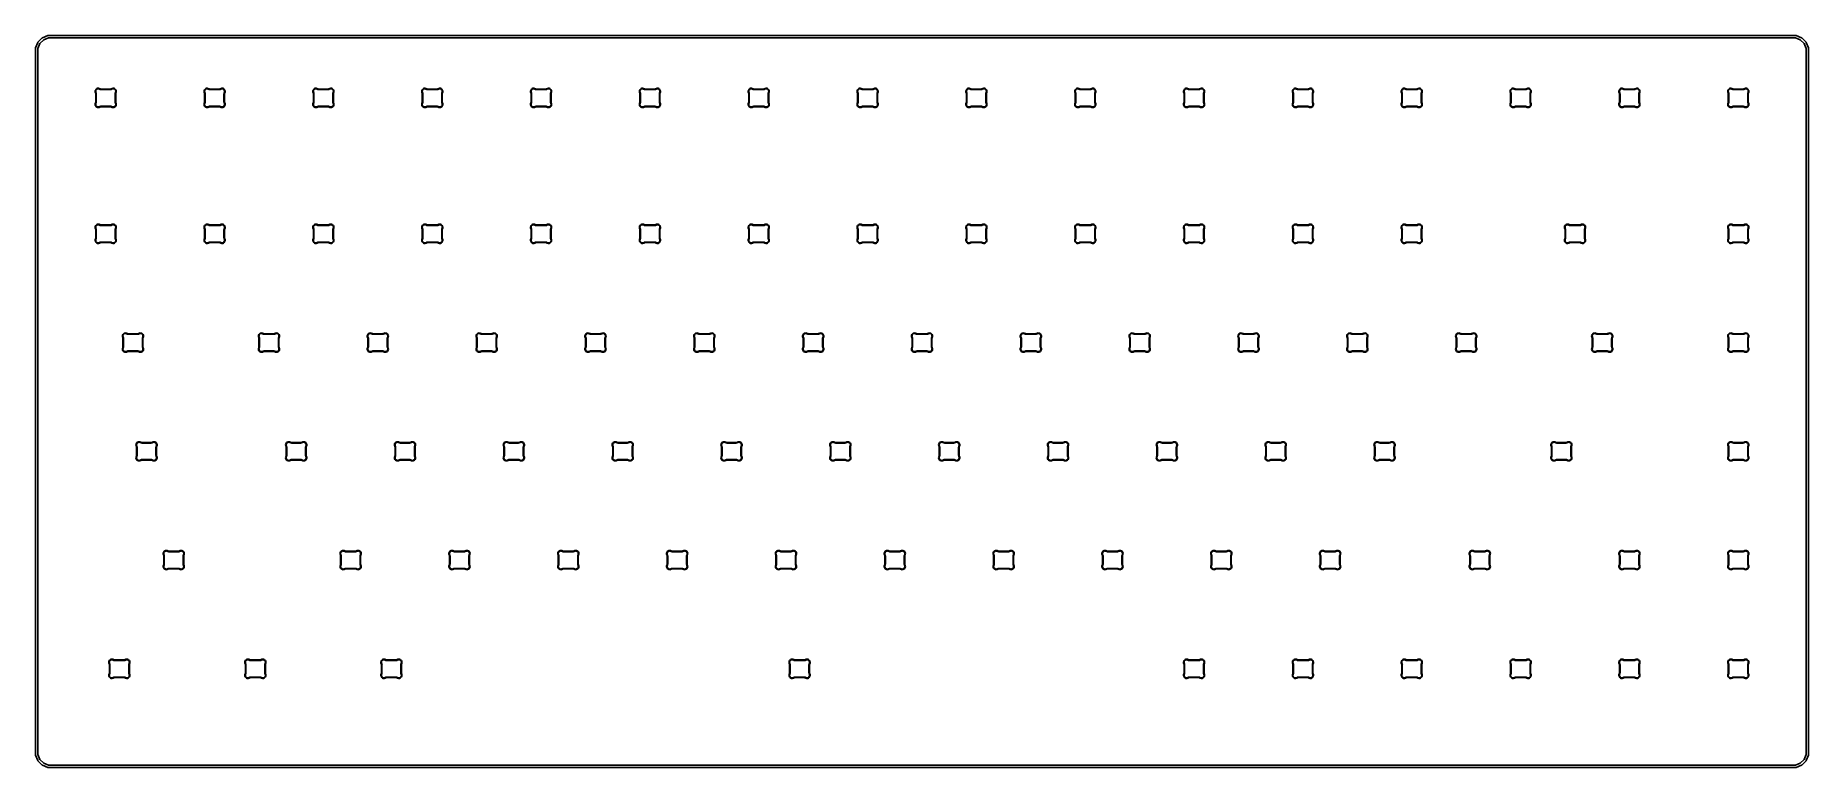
# Model space of a CAD drawing. Extents: x 46 to 356, y -183 to -54.
import ezdxf

# ---------------------------------------------------------------- set-up
doc = ezdxf.new("R2010")
doc.units = 0
doc.layers.add('BLACK', color=7, linetype='CONTINUOUS')

msp = doc.modelspace()

# ---------------------------------------------------------------- linework, layer by layer
at = {"layer": 'BLACK', "linetype": 'CONTINUOUS'}
for p, q in [((45.790224, -56.470116), (46.170826, -55.551262)), ((46.170826, -55.551262), (46.189308, -55.516684)), ((46.525154, -55.741087), (46.175, -56.586435)), ((46.189308, -55.516684), (46.214181, -55.486377)), ((46.214181, -55.486377), (46.961377, -54.73918)), ((47.216088, -55.050154), (46.525154, -55.741087)), ((46.961377, -54.73918), (46.991684, -54.714308)), ((46.991684, -54.714308), (47.026261, -54.695826)), ((47.026261, -54.695826), (47.945116, -54.315224)), ((48.061435, -54.7), (47.216088, -55.050154)), ((47.945116, -54.315224), (47.982635, -54.303843)), ((47.982635, -54.303843), (48.021653, -54.3)), ((48.021653, -54.3), (353.878347, -54.3)), ((353.838564, -54.7), (48.061435, -54.7)), ((354.683912, -55.050154), (353.838564, -54.7)), ((353.878347, -54.3), (353.917365, -54.303843)), ((353.917365, -54.303843), (353.954884, -54.315224)), ((353.954884, -54.315224), (354.873738, -54.695826)), ((355.374845, -55.741088), (354.683912, -55.050154)), ((354.873738, -54.695826), (354.908316, -54.714308)), ((354.908316, -54.714308), (354.938623, -54.739181)), ((354.938623, -54.739181), (355.68582, -55.486377)), ((355.725, -56.586435), (355.374845, -55.741088)), ((355.68582, -55.486377), (355.710692, -55.516684)), ((355.710692, -55.516684), (355.729174, -55.551261)), ((355.729174, -55.551261), (356.109776, -56.470116)), ((45.775, -56.546653), (45.778843, -56.507635)), ((45.775, -180.303347), (45.775, -56.546653)), ((45.778843, -56.507635), (45.790224, -56.470116)), ((46.175, -56.586435), (46.175, -180.263564)), ((355.725, -180.263564), (355.725, -56.586435)), ((356.109776, -56.470116), (356.121157, -56.507635)), ((356.121157, -56.507635), (356.125, -56.546653)), ((356.125, -56.546653), (356.125, -180.303347)), ((56.227049, -64.067382), (56.253227, -63.930081)), ((56.236329, -64.206848), (56.227049, -64.067382)), ((56.280466, -64.339471), (56.236329, -64.206848)), ((56.253227, -63.930081), (56.313172, -63.803814)), ((56.280466, -64.339472), (56.280465, -64.339471)), ((56.280465, -64.339471), (56.280466, -64.339471)), ((56.295092, -64.369847), (56.280466, -64.339472)), ((56.314965, -64.434278), (56.295092, -64.369847)), ((56.313172, -63.803814), (56.403011, -63.696735)), ((56.325016, -64.50095), (56.314965, -64.434278)), ((56.330476, -64.015956), (56.323452, -64.13101)), ((56.323452, -64.13101), (56.345657, -64.244119)), ((56.325001, -64.534659), (56.325017, -64.534573)), ((56.325001, -65.94034), (56.325001, -64.534659)), ((56.325017, -64.534573), (56.325016, -64.50095)), ((56.366278, -63.906388), (56.330476, -64.015956)), ((56.345657, -64.244119), (56.370567, -64.296092)), ((56.428544, -63.809385), (56.366278, -63.906388)), ((56.370567, -64.296092), (56.370567, -64.296093)), ((56.370567, -64.296093), (56.370567, -64.296096)), ((56.370567, -64.296096), (56.400585, -64.372589)), ((56.400585, -64.372589), (56.418872, -64.452707)), ((56.403011, -63.696735), (56.516941, -63.615762)), ((56.418872, -64.452707), (56.425018, -64.534655)), ((56.425001, -64.534655), (56.425, -64.534656)), ((56.425, -64.534656), (56.425001, -64.534659)), ((56.425018, -64.534655), (56.425001, -64.534655)), ((56.425001, -64.534659), (56.425001, -65.940343)), ((56.513253, -63.73121), (56.428544, -63.809385)), ((56.614932, -63.676914), (56.513253, -63.73121)), ((56.516941, -63.615762), (56.647605, -63.566124)), ((56.727016, -63.650004), (56.614932, -63.676914)), ((56.647605, -63.566124), (56.786562, -63.551028)), ((56.842263, -63.652218), (56.727016, -63.650004)), ((56.786562, -63.551028), (56.924836, -63.571449)), ((56.95323, -63.683412), (56.842263, -63.652218)), ((56.924836, -63.571449), (57.053298, -63.625983)), ((57.003041, -63.712405), (56.95323, -63.683412)), ((57.003061, -63.712371), (57.003041, -63.712405)), ((57.003055, -63.712395), (57.003067, -63.712374)), ((57.090635, -63.75369), (57.003055, -63.712395)), ((57.003065, -63.712371), (57.003061, -63.712371)), ((57.003067, -63.712374), (57.003065, -63.712371)), ((57.053298, -63.625983), (57.053511, -63.62603)), ((57.053511, -63.62603), (57.053499, -63.626051)), ((57.053499, -63.626051), (57.053504, -63.626054)), ((57.053504, -63.626054), (57.053517, -63.626033)), ((57.053517, -63.626033), (57.053569, -63.626092)), ((57.053569, -63.626092), (57.087849, -63.646079)), ((57.087849, -63.646079), (57.162486, -63.673532)), ((57.1841, -63.778987), (57.090635, -63.75369)), ((57.162486, -63.673532), (57.24078, -63.68747)), ((57.280544, -63.7875), (57.1841, -63.778987)), ((57.24078, -63.68747), (57.280543, -63.687501)), ((57.280543, -63.687501), (57.280544, -63.687501)), ((57.280544, -63.687501), (57.280548, -63.687501)), ((57.280548, -63.787501), (57.280544, -63.7875)), ((57.280548, -63.687501), (58.869452, -63.687501)), ((57.280553, -63.787501), (57.280548, -63.787501)), ((58.869452, -63.787501), (57.280553, -63.787501)), ((58.869452, -63.687501), (58.869577, -63.687525)), ((58.869455, -63.7875), (58.869452, -63.787501)), ((58.869457, -63.787501), (58.869455, -63.7875)), ((58.965907, -63.778993), (58.869457, -63.787526)), ((58.869457, -63.787526), (58.869457, -63.787501)), ((58.869577, -63.687525), (58.90921, -63.687487)), ((58.90921, -63.687487), (58.987501, -63.673534)), ((59.059367, -63.753679), (58.965907, -63.778993)), ((58.987501, -63.673534), (59.062133, -63.646068)), ((59.146923, -63.712376), (59.059367, -63.753679)), ((59.062133, -63.646068), (59.09648, -63.626033)), ((59.09648, -63.626034), (59.096495, -63.62603)), ((59.09648, -63.626033), (59.09648, -63.626034)), ((59.096495, -63.62603), (59.225153, -63.571413)), ((59.146939, -63.712373), (59.146923, -63.712376)), ((59.196754, -63.683376), (59.146939, -63.712373)), ((59.307731, -63.652179), (59.196754, -63.683376)), ((59.225153, -63.571413), (59.363437, -63.55099)), ((59.422988, -63.649965), (59.307731, -63.652179)), ((59.363437, -63.55099), (59.502403, -63.566087)), ((59.535081, -63.676877), (59.422988, -63.649965)), ((59.502403, -63.566087), (59.633076, -63.615728)), ((59.636769, -63.731178), (59.535081, -63.676877)), ((59.633076, -63.615728), (59.747014, -63.696707)), ((59.721485, -63.809359), (59.636769, -63.731178)), ((59.783757, -63.906371), (59.721485, -63.809359)), ((59.724999, -64.534654), (59.73114, -64.452712)), ((59.724999, -64.534655), (59.724999, -64.534654)), ((59.724999, -64.534659), (59.724999, -64.534655)), ((59.724999, -65.940343), (59.724999, -64.534659)), ((59.73114, -64.452712), (59.749411, -64.372597)), ((59.747014, -63.696707), (59.83686, -63.803792)), ((59.749411, -64.372597), (59.779407, -64.296096)), ((59.779407, -64.296096), (59.779427, -64.296106)), ((59.779427, -64.296106), (59.779431, -64.2961)), ((59.779431, -64.2961), (59.779433, -64.296092)), ((59.779433, -64.296092), (59.779438, -64.296094)), ((59.779438, -64.296094), (59.779509, -64.296019)), ((59.779509, -64.296019), (59.80438, -64.244131)), ((59.819562, -64.015948), (59.783757, -63.906371)), ((59.80438, -64.244131), (59.826587, -64.131012)), ((59.826587, -64.131012), (59.819562, -64.015948)), ((59.835044, -64.434268), (59.824999, -64.500947)), ((59.824999, -64.500947), (59.824999, -64.534659)), ((59.824999, -64.534659), (59.824999, -65.940343)), ((59.854903, -64.369828), (59.835044, -64.434268)), ((59.83686, -63.803792), (59.896809, -63.930069)), ((59.869486, -64.33952), (59.854903, -64.369828)), ((59.869535, -64.33947), (59.869486, -64.33952)), ((59.869569, -64.339487), (59.869535, -64.33947)), ((59.913709, -64.206855), (59.869569, -64.339487)), ((59.896809, -63.930069), (59.922989, -64.067379)), ((59.922989, -64.067379), (59.913709, -64.206855)), ((75.277049, -64.067382), (75.303227, -63.930081)), ((75.286329, -64.206848), (75.277049, -64.067382)), ((75.330466, -64.339471), (75.286329, -64.206848)), ((75.303227, -63.930081), (75.363172, -63.803814)), ((75.330466, -64.339472), (75.330465, -64.339471)), ((75.330465, -64.339471), (75.330466, -64.339471)), ((75.345092, -64.369847), (75.330466, -64.339472)), ((75.364965, -64.434278), (75.345092, -64.369847)), ((75.363172, -63.803814), (75.453011, -63.696735)), ((75.375016, -64.50095), (75.364965, -64.434278)), ((75.380476, -64.015956), (75.373452, -64.13101)), ((75.373452, -64.13101), (75.395657, -64.244119)), ((75.375001, -64.534659), (75.375017, -64.534573)), ((75.375001, -65.94034), (75.375001, -64.534659)), ((75.375017, -64.534573), (75.375016, -64.50095)), ((75.416278, -63.906388), (75.380476, -64.015956)), ((75.395657, -64.244119), (75.420567, -64.296092)), ((75.478544, -63.809385), (75.416278, -63.906388)), ((75.420567, -64.296092), (75.420567, -64.296093)), ((75.420567, -64.296093), (75.420567, -64.296096)), ((75.420567, -64.296096), (75.450585, -64.372589)), ((75.450585, -64.372589), (75.468872, -64.452707)), ((75.453011, -63.696735), (75.566941, -63.615762)), ((75.468872, -64.452707), (75.475018, -64.534655)), ((75.475001, -64.534655), (75.475, -64.534656)), ((75.475, -64.534656), (75.475001, -64.534659)), ((75.475018, -64.534655), (75.475001, -64.534655)), ((75.475001, -64.534659), (75.475001, -65.940343)), ((75.563253, -63.73121), (75.478544, -63.809385)), ((75.664932, -63.676914), (75.563253, -63.73121)), ((75.566941, -63.615762), (75.697605, -63.566124)), ((75.777016, -63.650004), (75.664932, -63.676914)), ((75.697605, -63.566124), (75.836562, -63.551028)), ((75.892263, -63.652218), (75.777016, -63.650004)), ((75.836562, -63.551028), (75.974836, -63.571449)), ((76.00323, -63.683412), (75.892263, -63.652218)), ((75.974836, -63.571449), (76.103298, -63.625983)), ((76.053041, -63.712405), (76.00323, -63.683412)), ((76.053061, -63.712371), (76.053041, -63.712405)), ((76.053055, -63.712395), (76.053067, -63.712374)), ((76.140635, -63.75369), (76.053055, -63.712395)), ((76.053065, -63.712371), (76.053061, -63.712371)), ((76.053067, -63.712374), (76.053065, -63.712371)), ((76.103298, -63.625983), (76.103511, -63.62603)), ((76.103511, -63.62603), (76.103499, -63.626051)), ((76.103499, -63.626051), (76.103504, -63.626054)), ((76.103504, -63.626054), (76.103517, -63.626033)), ((76.103517, -63.626033), (76.103569, -63.626092)), ((76.103569, -63.626092), (76.137849, -63.646079)), ((76.137849, -63.646079), (76.212486, -63.673532)), ((76.2341, -63.778987), (76.140635, -63.75369)), ((76.212486, -63.673532), (76.29078, -63.68747)), ((76.330544, -63.7875), (76.2341, -63.778987)), ((76.29078, -63.68747), (76.330543, -63.687501)), ((76.330543, -63.687501), (76.330544, -63.687501)), ((76.330544, -63.687501), (76.330548, -63.687501)), ((76.330548, -63.787501), (76.330544, -63.7875)), ((76.330548, -63.687501), (77.919452, -63.687501)), ((76.330553, -63.787501), (76.330548, -63.787501)), ((77.919452, -63.787501), (76.330553, -63.787501)), ((77.919452, -63.687501), (77.919577, -63.687525)), ((77.919455, -63.7875), (77.919452, -63.787501)), ((77.919457, -63.787501), (77.919455, -63.7875)), ((78.015907, -63.778993), (77.919457, -63.787526)), ((77.919457, -63.787526), (77.919457, -63.787501)), ((77.919577, -63.687525), (77.95921, -63.687487)), ((77.95921, -63.687487), (78.037501, -63.673534)), ((78.109367, -63.753679), (78.015907, -63.778993)), ((78.037501, -63.673534), (78.112133, -63.646068)), ((78.196923, -63.712376), (78.109367, -63.753679)), ((78.112133, -63.646068), (78.14648, -63.626033)), ((78.14648, -63.626034), (78.146495, -63.62603)), ((78.14648, -63.626033), (78.14648, -63.626034)), ((78.146495, -63.62603), (78.275153, -63.571413)), ((78.196939, -63.712373), (78.196923, -63.712376)), ((78.246754, -63.683376), (78.196939, -63.712373)), ((78.357731, -63.652179), (78.246754, -63.683376)), ((78.275153, -63.571413), (78.413437, -63.55099)), ((78.472988, -63.649965), (78.357731, -63.652179)), ((78.413437, -63.55099), (78.552403, -63.566087)), ((78.585081, -63.676877), (78.472988, -63.649965)), ((78.552403, -63.566087), (78.683076, -63.615728)), ((78.686769, -63.731178), (78.585081, -63.676877)), ((78.683076, -63.615728), (78.797014, -63.696707)), ((78.771485, -63.809359), (78.686769, -63.731178)), ((78.833757, -63.906371), (78.771485, -63.809359)), ((78.774999, -64.534654), (78.78114, -64.452712)), ((78.774999, -64.534655), (78.774999, -64.534654)), ((78.774999, -64.534659), (78.774999, -64.534655)), ((78.774999, -65.940343), (78.774999, -64.534659)), ((78.78114, -64.452712), (78.799411, -64.372597)), ((78.797014, -63.696707), (78.88686, -63.803792)), ((78.799411, -64.372597), (78.829407, -64.296096)), ((78.829407, -64.296096), (78.829427, -64.296106)), ((78.829427, -64.296106), (78.829431, -64.2961)), ((78.829431, -64.2961), (78.829433, -64.296092)), ((78.829433, -64.296092), (78.829438, -64.296094)), ((78.829438, -64.296094), (78.829509, -64.296019)), ((78.829509, -64.296019), (78.85438, -64.244131)), ((78.869562, -64.015948), (78.833757, -63.906371)), ((78.85438, -64.244131), (78.876587, -64.131012)), ((78.876587, -64.131012), (78.869562, -64.015948)), ((78.885044, -64.434268), (78.874999, -64.500947)), ((78.874999, -64.500947), (78.874999, -64.534659)), ((78.874999, -64.534659), (78.874999, -65.940343)), ((78.904903, -64.369828), (78.885044, -64.434268)), ((78.88686, -63.803792), (78.946809, -63.930069)), ((78.919486, -64.33952), (78.904903, -64.369828)), ((78.919535, -64.33947), (78.919486, -64.33952)), ((78.919569, -64.339487), (78.919535, -64.33947)), ((78.963709, -64.206855), (78.919569, -64.339487)), ((78.946809, -63.930069), (78.972989, -64.067379)), ((78.972989, -64.067379), (78.963709, -64.206855)), ((94.327049, -64.067382), (94.353227, -63.930081)), ((94.336329, -64.206848), (94.327049, -64.067382)), ((94.380466, -64.339471), (94.336329, -64.206848)), ((94.353227, -63.930081), (94.413172, -63.803814)), ((94.380466, -64.339472), (94.380465, -64.339471)), ((94.380465, -64.339471), (94.380466, -64.339471)), ((94.395092, -64.369847), (94.380466, -64.339472)), ((94.414965, -64.434278), (94.395092, -64.369847)), ((94.413172, -63.803814), (94.503011, -63.696735)), ((94.425016, -64.50095), (94.414965, -64.434278)), ((94.430476, -64.015956), (94.423452, -64.13101)), ((94.423452, -64.13101), (94.445657, -64.244119)), ((94.425001, -64.534659), (94.425017, -64.534573)), ((94.425001, -65.94034), (94.425001, -64.534659)), ((94.425017, -64.534573), (94.425016, -64.50095)), ((94.466278, -63.906388), (94.430476, -64.015956)), ((94.445657, -64.244119), (94.470567, -64.296092)), ((94.528544, -63.809385), (94.466278, -63.906388)), ((94.470567, -64.296092), (94.470567, -64.296093)), ((94.470567, -64.296093), (94.470567, -64.296096)), ((94.470567, -64.296096), (94.500585, -64.372589)), ((94.500585, -64.372589), (94.518872, -64.452707)), ((94.503011, -63.696735), (94.616941, -63.615762)), ((94.518872, -64.452707), (94.525018, -64.534655)), ((94.525001, -64.534655), (94.525, -64.534656)), ((94.525, -64.534656), (94.525001, -64.534659)), ((94.525018, -64.534655), (94.525001, -64.534655)), ((94.525001, -64.534659), (94.525001, -65.940343)), ((94.613253, -63.73121), (94.528544, -63.809385)), ((94.714932, -63.676914), (94.613253, -63.73121)), ((94.616941, -63.615762), (94.747605, -63.566124)), ((94.827016, -63.650004), (94.714932, -63.676914)), ((94.747605, -63.566124), (94.886562, -63.551028)), ((94.942263, -63.652218), (94.827016, -63.650004)), ((94.886562, -63.551028), (95.024836, -63.571449)), ((95.05323, -63.683412), (94.942263, -63.652218)), ((95.024836, -63.571449), (95.153298, -63.625983)), ((95.103041, -63.712405), (95.05323, -63.683412)), ((95.103061, -63.712371), (95.103041, -63.712405)), ((95.103055, -63.712395), (95.103067, -63.712374)), ((95.190635, -63.75369), (95.103055, -63.712395)), ((95.103065, -63.712371), (95.103061, -63.712371)), ((95.103067, -63.712374), (95.103065, -63.712371)), ((95.153298, -63.625983), (95.153511, -63.62603)), ((95.153511, -63.62603), (95.153499, -63.626051)), ((95.153499, -63.626051), (95.153504, -63.626054)), ((95.153504, -63.626054), (95.153517, -63.626033)), ((95.153517, -63.626033), (95.153569, -63.626092)), ((95.153569, -63.626092), (95.187849, -63.646079)), ((95.187849, -63.646079), (95.262486, -63.673532)), ((95.2841, -63.778987), (95.190635, -63.75369)), ((95.262486, -63.673532), (95.34078, -63.68747)), ((95.380544, -63.7875), (95.2841, -63.778987)), ((95.34078, -63.68747), (95.380543, -63.687501)), ((95.380543, -63.687501), (95.380544, -63.687501)), ((95.380544, -63.687501), (95.380548, -63.687501)), ((95.380548, -63.787501), (95.380544, -63.7875)), ((95.380548, -63.687501), (96.969452, -63.687501)), ((95.380553, -63.787501), (95.380548, -63.787501)), ((96.969452, -63.787501), (95.380553, -63.787501)), ((96.969452, -63.687501), (96.969577, -63.687525)), ((96.969455, -63.7875), (96.969452, -63.787501)), ((96.969457, -63.787501), (96.969455, -63.7875)), ((97.065907, -63.778993), (96.969457, -63.787526)), ((96.969457, -63.787526), (96.969457, -63.787501)), ((96.969577, -63.687525), (97.00921, -63.687487)), ((97.00921, -63.687487), (97.087501, -63.673534)), ((97.159367, -63.753679), (97.065907, -63.778993)), ((97.087501, -63.673534), (97.162133, -63.646068)), ((97.246923, -63.712376), (97.159367, -63.753679)), ((97.162133, -63.646068), (97.19648, -63.626033)), ((97.19648, -63.626034), (97.196495, -63.62603)), ((97.19648, -63.626033), (97.19648, -63.626034)), ((97.196495, -63.62603), (97.325153, -63.571413)), ((97.246939, -63.712373), (97.246923, -63.712376)), ((97.296754, -63.683376), (97.246939, -63.712373)), ((97.407731, -63.652179), (97.296754, -63.683376)), ((97.325153, -63.571413), (97.463437, -63.55099)), ((97.522988, -63.649965), (97.407731, -63.652179)), ((97.463437, -63.55099), (97.602403, -63.566087)), ((97.635081, -63.676877), (97.522988, -63.649965)), ((97.602403, -63.566087), (97.733076, -63.615728)), ((97.736769, -63.731178), (97.635081, -63.676877)), ((97.733076, -63.615728), (97.847014, -63.696707)), ((97.821485, -63.809359), (97.736769, -63.731178)), ((97.883757, -63.906371), (97.821485, -63.809359)), ((97.824999, -64.534654), (97.83114, -64.452712)), ((97.824999, -64.534655), (97.824999, -64.534654)), ((97.824999, -64.534659), (97.824999, -64.534655)), ((97.824999, -65.940343), (97.824999, -64.534659)), ((97.83114, -64.452712), (97.849411, -64.372597)), ((97.847014, -63.696707), (97.93686, -63.803792)), ((97.849411, -64.372597), (97.879407, -64.296096)), ((97.879407, -64.296096), (97.879427, -64.296106)), ((97.879427, -64.296106), (97.879431, -64.2961)), ((97.879431, -64.2961), (97.879433, -64.296092)), ((97.879433, -64.296092), (97.879438, -64.296094)), ((97.879438, -64.296094), (97.879509, -64.296019)), ((97.879509, -64.296019), (97.90438, -64.244131)), ((97.919562, -64.015948), (97.883757, -63.906371)), ((97.90438, -64.244131), (97.926587, -64.131012)), ((97.926587, -64.131012), (97.919562, -64.015948)), ((97.935044, -64.434268), (97.924999, -64.500947)), ((97.924999, -64.500947), (97.924999, -64.534659)), ((97.924999, -64.534659), (97.924999, -65.940343)), ((97.954903, -64.369828), (97.935044, -64.434268)), ((97.93686, -63.803792), (97.996809, -63.930069)), ((97.969486, -64.33952), (97.954903, -64.369828)), ((97.969535, -64.33947), (97.969486, -64.33952)), ((97.969569, -64.339487), (97.969535, -64.33947)), ((98.013709, -64.206855), (97.969569, -64.339487)), ((97.996809, -63.930069), (98.022989, -64.067379)), ((98.022989, -64.067379), (98.013709, -64.206855)), ((113.377049, -64.067382), (113.403227, -63.930081)), ((113.386329, -64.206848), (113.377049, -64.067382)), ((113.430466, -64.339471), (113.386329, -64.206848)), ((113.403227, -63.930081), (113.463172, -63.803814)), ((113.430466, -64.339472), (113.430465, -64.339471)), ((113.430465, -64.339471), (113.430466, -64.339471)), ((113.445092, -64.369847), (113.430466, -64.339472)), ((113.464965, -64.434278), (113.445092, -64.369847)), ((113.463172, -63.803814), (113.553011, -63.696735)), ((113.475016, -64.50095), (113.464965, -64.434278)), ((113.480476, -64.015956), (113.473452, -64.13101)), ((113.473452, -64.13101), (113.495657, -64.244119)), ((113.475001, -64.534659), (113.475017, -64.534573)), ((113.475001, -65.94034), (113.475001, -64.534659)), ((113.475017, -64.534573), (113.475016, -64.50095)), ((113.516278, -63.906388), (113.480476, -64.015956)), ((113.495657, -64.244119), (113.520567, -64.296092)), ((113.578544, -63.809385), (113.516278, -63.906388)), ((113.520567, -64.296092), (113.520567, -64.296093)), ((113.520567, -64.296093), (113.520567, -64.296096)), ((113.520567, -64.296096), (113.550585, -64.372589)), ((113.550585, -64.372589), (113.568872, -64.452707)), ((113.553011, -63.696735), (113.666941, -63.615762)), ((113.568872, -64.452707), (113.575018, -64.534655)), ((113.575001, -64.534655), (113.575, -64.534656)), ((113.575, -64.534656), (113.575001, -64.534659)), ((113.575018, -64.534655), (113.575001, -64.534655)), ((113.575001, -64.534659), (113.575001, -65.940343)), ((113.663253, -63.73121), (113.578544, -63.809385)), ((113.764932, -63.676914), (113.663253, -63.73121)), ((113.666941, -63.615762), (113.797605, -63.566124)), ((113.877016, -63.650004), (113.764932, -63.676914)), ((113.797605, -63.566124), (113.936562, -63.551028)), ((113.992263, -63.652218), (113.877016, -63.650004)), ((113.936562, -63.551028), (114.074836, -63.571449)), ((114.10323, -63.683412), (113.992263, -63.652218)), ((114.074836, -63.571449), (114.203298, -63.625983)), ((114.153041, -63.712405), (114.10323, -63.683412)), ((114.153061, -63.712371), (114.153041, -63.712405)), ((114.153055, -63.712395), (114.153067, -63.712374)), ((114.240635, -63.75369), (114.153055, -63.712395)), ((114.153065, -63.712371), (114.153061, -63.712371)), ((114.153067, -63.712374), (114.153065, -63.712371)), ((114.203298, -63.625983), (114.203511, -63.62603)), ((114.203511, -63.62603), (114.203499, -63.626051)), ((114.203499, -63.626051), (114.203504, -63.626054)), ((114.203504, -63.626054), (114.203517, -63.626033)), ((114.203517, -63.626033), (114.203569, -63.626092)), ((114.203569, -63.626092), (114.237849, -63.646079)), ((114.237849, -63.646079), (114.312486, -63.673532)), ((114.3341, -63.778987), (114.240635, -63.75369)), ((114.312486, -63.673532), (114.39078, -63.68747)), ((114.430544, -63.7875), (114.3341, -63.778987)), ((114.39078, -63.68747), (114.430543, -63.687501)), ((114.430543, -63.687501), (114.430544, -63.687501)), ((114.430544, -63.687501), (114.430548, -63.687501)), ((114.430548, -63.787501), (114.430544, -63.7875)), ((114.430548, -63.687501), (116.019452, -63.687501)), ((114.430553, -63.787501), (114.430548, -63.787501)), ((116.019452, -63.787501), (114.430553, -63.787501)), ((116.019452, -63.687501), (116.019577, -63.687525)), ((116.019455, -63.7875), (116.019452, -63.787501)), ((116.019457, -63.787501), (116.019455, -63.7875)), ((116.115907, -63.778993), (116.019457, -63.787526)), ((116.019457, -63.787526), (116.019457, -63.787501)), ((116.019577, -63.687525), (116.05921, -63.687487)), ((116.05921, -63.687487), (116.137501, -63.673534)), ((116.209367, -63.753679), (116.115907, -63.778993)), ((116.137501, -63.673534), (116.212133, -63.646068)), ((116.296923, -63.712376), (116.209367, -63.753679)), ((116.212133, -63.646068), (116.24648, -63.626033)), ((116.24648, -63.626034), (116.246495, -63.62603)), ((116.24648, -63.626033), (116.24648, -63.626034)), ((116.246495, -63.62603), (116.375153, -63.571413)), ((116.296939, -63.712373), (116.296923, -63.712376)), ((116.346754, -63.683376), (116.296939, -63.712373)), ((116.457731, -63.652179), (116.346754, -63.683376)), ((116.375153, -63.571413), (116.513437, -63.55099)), ((116.572988, -63.649965), (116.457731, -63.652179)), ((116.513437, -63.55099), (116.652403, -63.566087)), ((116.685081, -63.676877), (116.572988, -63.649965)), ((116.652403, -63.566087), (116.783076, -63.615728)), ((116.786769, -63.731178), (116.685081, -63.676877)), ((116.783076, -63.615728), (116.897014, -63.696707)), ((116.871485, -63.809359), (116.786769, -63.731178)), ((116.933757, -63.906371), (116.871485, -63.809359)), ((116.874999, -64.534654), (116.88114, -64.452712)), ((116.874999, -64.534655), (116.874999, -64.534654)), ((116.874999, -64.534659), (116.874999, -64.534655)), ((116.874999, -65.940343), (116.874999, -64.534659)), ((116.88114, -64.452712), (116.899411, -64.372597)), ((116.897014, -63.696707), (116.98686, -63.803792)), ((116.899411, -64.372597), (116.929407, -64.296096)), ((116.929407, -64.296096), (116.929427, -64.296106)), ((116.929427, -64.296106), (116.929431, -64.2961)), ((116.929431, -64.2961), (116.929433, -64.296092)), ((116.929433, -64.296092), (116.929438, -64.296094)), ((116.929438, -64.296094), (116.929509, -64.296019)), ((116.929509, -64.296019), (116.95438, -64.244131)), ((116.969562, -64.015948), (116.933757, -63.906371)), ((116.95438, -64.244131), (116.976587, -64.131012)), ((116.976587, -64.131012), (116.969562, -64.015948)), ((116.985044, -64.434268), (116.974999, -64.500947)), ((116.974999, -64.500947), (116.974999, -64.534659)), ((116.974999, -64.534659), (116.974999, -65.940343)), ((117.004903, -64.369828), (116.985044, -64.434268)), ((116.98686, -63.803792), (117.046809, -63.930069)), ((117.019486, -64.33952), (117.004903, -64.369828)), ((117.019535, -64.33947), (117.019486, -64.33952)), ((117.019569, -64.339487), (117.019535, -64.33947)), ((117.063709, -64.206855), (117.019569, -64.339487)), ((117.046809, -63.930069), (117.072989, -64.067379)), ((117.072989, -64.067379), (117.063709, -64.206855)), ((132.427049, -64.067382), (132.453227, -63.930081)), ((132.436329, -64.206848), (132.427049, -64.067382)), ((132.480466, -64.339471), (132.436329, -64.206848)), ((132.453227, -63.930081), (132.513172, -63.803814)), ((132.480466, -64.339472), (132.480465, -64.339471)), ((132.480465, -64.339471), (132.480466, -64.339471)), ((132.495092, -64.369847), (132.480466, -64.339472)), ((132.514965, -64.434278), (132.495092, -64.369847)), ((132.513172, -63.803814), (132.603011, -63.696735)), ((132.525016, -64.50095), (132.514965, -64.434278)), ((132.530476, -64.015956), (132.523452, -64.13101)), ((132.523452, -64.13101), (132.545657, -64.244119)), ((132.525001, -64.534659), (132.525017, -64.534573)), ((132.525001, -65.94034), (132.525001, -64.534659)), ((132.525017, -64.534573), (132.525016, -64.50095)), ((132.566278, -63.906388), (132.530476, -64.015956)), ((132.545657, -64.244119), (132.570567, -64.296092)), ((132.628544, -63.809385), (132.566278, -63.906388)), ((132.570567, -64.296092), (132.570567, -64.296093)), ((132.570567, -64.296093), (132.570567, -64.296096)), ((132.570567, -64.296096), (132.600585, -64.372589)), ((132.600585, -64.372589), (132.618872, -64.452707)), ((132.603011, -63.696735), (132.716941, -63.615762)), ((132.618872, -64.452707), (132.625018, -64.534655)), ((132.625001, -64.534655), (132.625, -64.534656)), ((132.625, -64.534656), (132.625001, -64.534659)), ((132.625018, -64.534655), (132.625001, -64.534655)), ((132.625001, -64.534659), (132.625001, -65.940343)), ((132.713253, -63.73121), (132.628544, -63.809385)), ((132.814932, -63.676914), (132.713253, -63.73121)), ((132.716941, -63.615762), (132.847605, -63.566124)), ((132.927016, -63.650004), (132.814932, -63.676914)), ((132.847605, -63.566124), (132.986562, -63.551028)), ((133.042263, -63.652218), (132.927016, -63.650004)), ((132.986562, -63.551028), (133.124836, -63.571449)), ((133.15323, -63.683412), (133.042263, -63.652218)), ((133.124836, -63.571449), (133.253298, -63.625983)), ((133.203041, -63.712405), (133.15323, -63.683412)), ((133.203061, -63.712371), (133.203041, -63.712405)), ((133.203055, -63.712395), (133.203067, -63.712374)), ((133.290635, -63.75369), (133.203055, -63.712395)), ((133.203065, -63.712371), (133.203061, -63.712371)), ((133.203067, -63.712374), (133.203065, -63.712371)), ((133.253298, -63.625983), (133.253511, -63.62603)), ((133.253511, -63.62603), (133.253499, -63.626051)), ((133.253499, -63.626051), (133.253504, -63.626054)), ((133.253504, -63.626054), (133.253517, -63.626033)), ((133.253517, -63.626033), (133.253569, -63.626092)), ((133.253569, -63.626092), (133.287849, -63.646079)), ((133.287849, -63.646079), (133.362486, -63.673532)), ((133.3841, -63.778987), (133.290635, -63.75369)), ((133.362486, -63.673532), (133.44078, -63.68747)), ((133.480544, -63.7875), (133.3841, -63.778987)), ((133.44078, -63.68747), (133.480543, -63.687501)), ((133.480543, -63.687501), (133.480544, -63.687501)), ((133.480544, -63.687501), (133.480548, -63.687501)), ((133.480548, -63.787501), (133.480544, -63.7875)), ((133.480548, -63.687501), (135.069452, -63.687501)), ((133.480553, -63.787501), (133.480548, -63.787501)), ((135.069452, -63.787501), (133.480553, -63.787501)), ((135.069452, -63.687501), (135.069577, -63.687525)), ((135.069455, -63.7875), (135.069452, -63.787501)), ((135.069457, -63.787501), (135.069455, -63.7875)), ((135.165907, -63.778993), (135.069457, -63.787526)), ((135.069457, -63.787526), (135.069457, -63.787501)), ((135.069577, -63.687525), (135.10921, -63.687487)), ((135.10921, -63.687487), (135.187501, -63.673534)), ((135.259367, -63.753679), (135.165907, -63.778993)), ((135.187501, -63.673534), (135.262133, -63.646068)), ((135.346923, -63.712376), (135.259367, -63.753679)), ((135.262133, -63.646068), (135.29648, -63.626033)), ((135.29648, -63.626034), (135.296495, -63.62603)), ((135.29648, -63.626033), (135.29648, -63.626034)), ((135.296495, -63.62603), (135.425153, -63.571413)), ((135.346939, -63.712373), (135.346923, -63.712376)), ((135.396754, -63.683376), (135.346939, -63.712373)), ((135.507731, -63.652179), (135.396754, -63.683376)), ((135.425153, -63.571413), (135.563437, -63.55099)), ((135.622988, -63.649965), (135.507731, -63.652179)), ((135.563437, -63.55099), (135.702403, -63.566087)), ((135.735081, -63.676877), (135.622988, -63.649965)), ((135.702403, -63.566087), (135.833076, -63.615728)), ((135.836769, -63.731178), (135.735081, -63.676877)), ((135.833076, -63.615728), (135.947014, -63.696707)), ((135.921485, -63.809359), (135.836769, -63.731178)), ((135.983757, -63.906371), (135.921485, -63.809359)), ((135.924999, -64.534654), (135.93114, -64.452712)), ((135.924999, -64.534655), (135.924999, -64.534654)), ((135.924999, -64.534659), (135.924999, -64.534655)), ((135.924999, -65.940343), (135.924999, -64.534659)), ((135.93114, -64.452712), (135.949411, -64.372597)), ((135.947014, -63.696707), (136.03686, -63.803792)), ((135.949411, -64.372597), (135.979407, -64.296096)), ((135.979407, -64.296096), (135.979427, -64.296106)), ((135.979427, -64.296106), (135.979431, -64.2961)), ((135.979431, -64.2961), (135.979433, -64.296092)), ((135.979433, -64.296092), (135.979438, -64.296094)), ((135.979438, -64.296094), (135.979509, -64.296019)), ((135.979509, -64.296019), (136.00438, -64.244131)), ((136.019562, -64.015948), (135.983757, -63.906371)), ((136.00438, -64.244131), (136.026587, -64.131012)), ((136.026587, -64.131012), (136.019562, -64.015948)), ((136.035044, -64.434268), (136.024999, -64.500947)), ((136.024999, -64.500947), (136.024999, -64.534659)), ((136.024999, -64.534659), (136.024999, -65.940343)), ((136.054903, -64.369828), (136.035044, -64.434268)), ((136.03686, -63.803792), (136.096809, -63.930069)), ((136.069486, -64.33952), (136.054903, -64.369828)), ((136.069535, -64.33947), (136.069486, -64.33952)), ((136.069569, -64.339487), (136.069535, -64.33947)), ((136.113709, -64.206855), (136.069569, -64.339487)), ((136.096809, -63.930069), (136.122989, -64.067379)), ((136.122989, -64.067379), (136.113709, -64.206855)), ((151.477049, -64.067382), (151.503227, -63.930081)), ((151.486329, -64.206848), (151.477049, -64.067382)), ((151.530466, -64.339471), (151.486329, -64.206848)), ((151.503227, -63.930081), (151.563172, -63.803814)), ((151.530466, -64.339472), (151.530465, -64.339471)), ((151.530465, -64.339471), (151.530466, -64.339471)), ((151.545092, -64.369847), (151.530466, -64.339472)), ((151.564965, -64.434278), (151.545092, -64.369847)), ((151.563172, -63.803814), (151.653011, -63.696735)), ((151.575016, -64.50095), (151.564965, -64.434278)), ((151.580476, -64.015956), (151.573452, -64.13101)), ((151.573452, -64.13101), (151.595657, -64.244119)), ((151.575001, -64.534659), (151.575017, -64.534573)), ((151.575001, -65.94034), (151.575001, -64.534659)), ((151.575017, -64.534573), (151.575016, -64.50095)), ((151.616278, -63.906388), (151.580476, -64.015956)), ((151.595657, -64.244119), (151.620567, -64.296092)), ((151.678544, -63.809385), (151.616278, -63.906388)), ((151.620567, -64.296092), (151.620567, -64.296093)), ((151.620567, -64.296093), (151.620567, -64.296096)), ((151.620567, -64.296096), (151.650585, -64.372589)), ((151.650585, -64.372589), (151.668872, -64.452707)), ((151.653011, -63.696735), (151.766941, -63.615762)), ((151.668872, -64.452707), (151.675018, -64.534655)), ((151.675001, -64.534655), (151.675, -64.534656)), ((151.675, -64.534656), (151.675001, -64.534659)), ((151.675018, -64.534655), (151.675001, -64.534655)), ((151.675001, -64.534659), (151.675001, -65.940343)), ((151.763253, -63.73121), (151.678544, -63.809385)), ((151.864932, -63.676914), (151.763253, -63.73121)), ((151.766941, -63.615762), (151.897605, -63.566124)), ((151.977016, -63.650004), (151.864932, -63.676914)), ((151.897605, -63.566124), (152.036562, -63.551028)), ((152.092263, -63.652218), (151.977016, -63.650004)), ((152.036562, -63.551028), (152.174836, -63.571449)), ((152.20323, -63.683412), (152.092263, -63.652218)), ((152.174836, -63.571449), (152.303298, -63.625983)), ((152.253041, -63.712405), (152.20323, -63.683412)), ((152.253061, -63.712371), (152.253041, -63.712405)), ((152.253055, -63.712395), (152.253067, -63.712374)), ((152.340635, -63.75369), (152.253055, -63.712395)), ((152.253065, -63.712371), (152.253061, -63.712371)), ((152.253067, -63.712374), (152.253065, -63.712371)), ((152.303298, -63.625983), (152.303511, -63.62603)), ((152.303511, -63.62603), (152.303499, -63.626051)), ((152.303499, -63.626051), (152.303504, -63.626054)), ((152.303504, -63.626054), (152.303517, -63.626033)), ((152.303517, -63.626033), (152.303569, -63.626092)), ((152.303569, -63.626092), (152.337849, -63.646079)), ((152.337849, -63.646079), (152.412486, -63.673532)), ((152.4341, -63.778987), (152.340635, -63.75369)), ((152.412486, -63.673532), (152.49078, -63.68747)), ((152.530544, -63.7875), (152.4341, -63.778987)), ((152.49078, -63.68747), (152.530543, -63.687501)), ((152.530543, -63.687501), (152.530544, -63.687501)), ((152.530544, -63.687501), (152.530548, -63.687501)), ((152.530548, -63.787501), (152.530544, -63.7875)), ((152.530548, -63.687501), (154.119452, -63.687501)), ((152.530553, -63.787501), (152.530548, -63.787501)), ((154.119452, -63.787501), (152.530553, -63.787501)), ((154.119452, -63.687501), (154.119577, -63.687525)), ((154.119455, -63.7875), (154.119452, -63.787501)), ((154.119457, -63.787501), (154.119455, -63.7875)), ((154.215907, -63.778993), (154.119457, -63.787526)), ((154.119457, -63.787526), (154.119457, -63.787501)), ((154.119577, -63.687525), (154.15921, -63.687487)), ((154.15921, -63.687487), (154.237501, -63.673534)), ((154.309367, -63.753679), (154.215907, -63.778993)), ((154.237501, -63.673534), (154.312133, -63.646068)), ((154.396923, -63.712376), (154.309367, -63.753679)), ((154.312133, -63.646068), (154.34648, -63.626033)), ((154.34648, -63.626034), (154.346495, -63.62603)), ((154.34648, -63.626033), (154.34648, -63.626034)), ((154.346495, -63.62603), (154.475153, -63.571413)), ((154.396939, -63.712373), (154.396923, -63.712376)), ((154.446754, -63.683376), (154.396939, -63.712373)), ((154.557731, -63.652179), (154.446754, -63.683376)), ((154.475153, -63.571413), (154.613437, -63.55099)), ((154.672988, -63.649965), (154.557731, -63.652179)), ((154.613437, -63.55099), (154.752403, -63.566087)), ((154.785081, -63.676877), (154.672988, -63.649965)), ((154.752403, -63.566087), (154.883076, -63.615728)), ((154.886769, -63.731178), (154.785081, -63.676877)), ((154.883076, -63.615728), (154.997014, -63.696707)), ((154.971485, -63.809359), (154.886769, -63.731178)), ((155.033757, -63.906371), (154.971485, -63.809359)), ((154.974999, -64.534654), (154.98114, -64.452712)), ((154.974999, -64.534655), (154.974999, -64.534654)), ((154.974999, -64.534659), (154.974999, -64.534655)), ((154.974999, -65.940343), (154.974999, -64.534659)), ((154.98114, -64.452712), (154.999411, -64.372597)), ((154.997014, -63.696707), (155.08686, -63.803792)), ((154.999411, -64.372597), (155.029407, -64.296096)), ((155.029407, -64.296096), (155.029427, -64.296106)), ((155.029427, -64.296106), (155.029431, -64.2961)), ((155.029431, -64.2961), (155.029433, -64.296092)), ((155.029433, -64.296092), (155.029438, -64.296094)), ((155.029438, -64.296094), (155.029509, -64.296019)), ((155.029509, -64.296019), (155.05438, -64.244131)), ((155.069562, -64.015948), (155.033757, -63.906371)), ((155.05438, -64.244131), (155.076587, -64.131012)), ((155.076587, -64.131012), (155.069562, -64.015948)), ((155.085044, -64.434268), (155.074999, -64.500947)), ((155.074999, -64.500947), (155.074999, -64.534659)), ((155.074999, -64.534659), (155.074999, -65.940343)), ((155.104903, -64.369828), (155.085044, -64.434268)), ((155.08686, -63.803792), (155.146809, -63.930069)), ((155.119486, -64.33952), (155.104903, -64.369828)), ((155.119535, -64.33947), (155.119486, -64.33952)), ((155.119569, -64.339487), (155.119535, -64.33947)), ((155.163709, -64.206855), (155.119569, -64.339487)), ((155.146809, -63.930069), (155.172989, -64.067379)), ((155.172989, -64.067379), (155.163709, -64.206855)), ((170.527049, -64.067382), (170.553227, -63.930081)), ((170.536329, -64.206848), (170.527049, -64.067382)), ((170.580466, -64.339471), (170.536329, -64.206848)), ((170.553227, -63.930081), (170.613172, -63.803814)), ((170.580466, -64.339472), (170.580465, -64.339471)), ((170.580465, -64.339471), (170.580466, -64.339471)), ((170.595092, -64.369847), (170.580466, -64.339472)), ((170.614965, -64.434278), (170.595092, -64.369847)), ((170.613172, -63.803814), (170.703011, -63.696735)), ((170.625016, -64.50095), (170.614965, -64.434278)), ((170.630476, -64.015956), (170.623452, -64.13101)), ((170.623452, -64.13101), (170.645657, -64.244119)), ((170.625001, -64.534659), (170.625017, -64.534573)), ((170.625001, -65.94034), (170.625001, -64.534659)), ((170.625017, -64.534573), (170.625016, -64.50095)), ((170.666278, -63.906388), (170.630476, -64.015956)), ((170.645657, -64.244119), (170.670567, -64.296092)), ((170.728544, -63.809385), (170.666278, -63.906388)), ((170.670567, -64.296092), (170.670567, -64.296093)), ((170.670567, -64.296093), (170.670567, -64.296096)), ((170.670567, -64.296096), (170.700585, -64.372589)), ((170.700585, -64.372589), (170.718872, -64.452707)), ((170.703011, -63.696735), (170.816941, -63.615762)), ((170.718872, -64.452707), (170.725018, -64.534655)), ((170.725001, -64.534655), (170.725, -64.534656)), ((170.725, -64.534656), (170.725001, -64.534659)), ((170.725018, -64.534655), (170.725001, -64.534655)), ((170.725001, -64.534659), (170.725001, -65.940343)), ((170.813253, -63.73121), (170.728544, -63.809385)), ((170.914932, -63.676914), (170.813253, -63.73121)), ((170.816941, -63.615762), (170.947605, -63.566124)), ((171.027016, -63.650004), (170.914932, -63.676914)), ((170.947605, -63.566124), (171.086562, -63.551028)), ((171.142263, -63.652218), (171.027016, -63.650004)), ((171.086562, -63.551028), (171.224836, -63.571449)), ((171.25323, -63.683412), (171.142263, -63.652218)), ((171.224836, -63.571449), (171.353298, -63.625983)), ((171.303041, -63.712405), (171.25323, -63.683412)), ((171.303061, -63.712371), (171.303041, -63.712405)), ((171.303055, -63.712395), (171.303067, -63.712374)), ((171.390635, -63.75369), (171.303055, -63.712395)), ((171.303065, -63.712371), (171.303061, -63.712371)), ((171.303067, -63.712374), (171.303065, -63.712371)), ((171.353298, -63.625983), (171.353511, -63.62603)), ((171.353511, -63.62603), (171.353499, -63.626051)), ((171.353499, -63.626051), (171.353504, -63.626054)), ((171.353504, -63.626054), (171.353517, -63.626033)), ((171.353517, -63.626033), (171.353569, -63.626092)), ((171.353569, -63.626092), (171.387849, -63.646079)), ((171.387849, -63.646079), (171.462486, -63.673532)), ((171.4841, -63.778987), (171.390635, -63.75369)), ((171.462486, -63.673532), (171.54078, -63.68747)), ((171.580544, -63.7875), (171.4841, -63.778987)), ((171.54078, -63.68747), (171.580543, -63.687501)), ((171.580543, -63.687501), (171.580544, -63.687501)), ((171.580544, -63.687501), (171.580548, -63.687501)), ((171.580548, -63.787501), (171.580544, -63.7875)), ((171.580548, -63.687501), (173.169452, -63.687501)), ((171.580553, -63.787501), (171.580548, -63.787501)), ((173.169452, -63.787501), (171.580553, -63.787501)), ((173.169452, -63.687501), (173.169577, -63.687525)), ((173.169455, -63.7875), (173.169452, -63.787501)), ((173.169457, -63.787501), (173.169455, -63.7875)), ((173.265907, -63.778993), (173.169457, -63.787526)), ((173.169457, -63.787526), (173.169457, -63.787501)), ((173.169577, -63.687525), (173.20921, -63.687487)), ((173.20921, -63.687487), (173.287501, -63.673534)), ((173.359367, -63.753679), (173.265907, -63.778993)), ((173.287501, -63.673534), (173.362133, -63.646068)), ((173.446923, -63.712376), (173.359367, -63.753679)), ((173.362133, -63.646068), (173.39648, -63.626033)), ((173.39648, -63.626034), (173.396495, -63.62603)), ((173.39648, -63.626033), (173.39648, -63.626034)), ((173.396495, -63.62603), (173.525153, -63.571413)), ((173.446939, -63.712373), (173.446923, -63.712376)), ((173.496754, -63.683376), (173.446939, -63.712373)), ((173.607731, -63.652179), (173.496754, -63.683376)), ((173.525153, -63.571413), (173.663437, -63.55099)), ((173.722988, -63.649965), (173.607731, -63.652179)), ((173.663437, -63.55099), (173.802403, -63.566087)), ((173.835081, -63.676877), (173.722988, -63.649965)), ((173.802403, -63.566087), (173.933076, -63.615728)), ((173.936769, -63.731178), (173.835081, -63.676877)), ((173.933076, -63.615728), (174.047014, -63.696707)), ((174.021485, -63.809359), (173.936769, -63.731178)), ((174.083757, -63.906371), (174.021485, -63.809359)), ((174.024999, -64.534654), (174.03114, -64.452712)), ((174.024999, -64.534655), (174.024999, -64.534654)), ((174.024999, -64.534659), (174.024999, -64.534655)), ((174.024999, -65.940343), (174.024999, -64.534659)), ((174.03114, -64.452712), (174.049411, -64.372597)), ((174.047014, -63.696707), (174.13686, -63.803792)), ((174.049411, -64.372597), (174.079407, -64.296096)), ((174.079407, -64.296096), (174.079427, -64.296106)), ((174.079427, -64.296106), (174.079431, -64.2961)), ((174.079431, -64.2961), (174.079433, -64.296092)), ((174.079433, -64.296092), (174.079438, -64.296094)), ((174.079438, -64.296094), (174.079509, -64.296019)), ((174.079509, -64.296019), (174.10438, -64.244131)), ((174.119562, -64.015948), (174.083757, -63.906371)), ((174.10438, -64.244131), (174.126587, -64.131012)), ((174.126587, -64.131012), (174.119562, -64.015948)), ((174.135044, -64.434268), (174.124999, -64.500947)), ((174.124999, -64.500947), (174.124999, -64.534659)), ((174.124999, -64.534659), (174.124999, -65.940343)), ((174.154903, -64.369828), (174.135044, -64.434268)), ((174.13686, -63.803792), (174.196809, -63.930069)), ((174.169486, -64.33952), (174.154903, -64.369828)), ((174.169535, -64.33947), (174.169486, -64.33952)), ((174.169569, -64.339487), (174.169535, -64.33947)), ((174.213709, -64.206855), (174.169569, -64.339487)), ((174.196809, -63.930069), (174.222989, -64.067379)), ((174.222989, -64.067379), (174.213709, -64.206855)), ((189.577049, -64.067382), (189.603227, -63.930081)), ((189.586329, -64.206848), (189.577049, -64.067382)), ((189.630466, -64.339471), (189.586329, -64.206848)), ((189.603227, -63.930081), (189.663172, -63.803814)), ((189.630466, -64.339472), (189.630465, -64.339471)), ((189.630465, -64.339471), (189.630466, -64.339471)), ((189.645092, -64.369847), (189.630466, -64.339472)), ((189.664965, -64.434278), (189.645092, -64.369847)), ((189.663172, -63.803814), (189.753011, -63.696735)), ((189.675016, -64.50095), (189.664965, -64.434278)), ((189.680476, -64.015956), (189.673452, -64.13101)), ((189.673452, -64.13101), (189.695657, -64.244119)), ((189.675001, -64.534659), (189.675017, -64.534573)), ((189.675001, -65.94034), (189.675001, -64.534659)), ((189.675017, -64.534573), (189.675016, -64.50095)), ((189.716278, -63.906388), (189.680476, -64.015956)), ((189.695657, -64.244119), (189.720567, -64.296092)), ((189.778544, -63.809385), (189.716278, -63.906388)), ((189.720567, -64.296092), (189.720567, -64.296093)), ((189.720567, -64.296093), (189.720567, -64.296096)), ((189.720567, -64.296096), (189.750585, -64.372589)), ((189.750585, -64.372589), (189.768872, -64.452707)), ((189.753011, -63.696735), (189.866941, -63.615762)), ((189.768872, -64.452707), (189.775018, -64.534655)), ((189.775001, -64.534655), (189.775, -64.534656)), ((189.775, -64.534656), (189.775001, -64.534659)), ((189.775018, -64.534655), (189.775001, -64.534655)), ((189.775001, -64.534659), (189.775001, -65.940343)), ((189.863253, -63.73121), (189.778544, -63.809385)), ((189.964932, -63.676914), (189.863253, -63.73121)), ((189.866941, -63.615762), (189.997605, -63.566124)), ((190.077016, -63.650004), (189.964932, -63.676914)), ((189.997605, -63.566124), (190.136562, -63.551028)), ((190.192263, -63.652218), (190.077016, -63.650004)), ((190.136562, -63.551028), (190.274836, -63.571449)), ((190.30323, -63.683412), (190.192263, -63.652218)), ((190.274836, -63.571449), (190.403298, -63.625983)), ((190.353041, -63.712405), (190.30323, -63.683412)), ((190.353061, -63.712371), (190.353041, -63.712405)), ((190.353055, -63.712395), (190.353067, -63.712374)), ((190.440635, -63.75369), (190.353055, -63.712395)), ((190.353065, -63.712371), (190.353061, -63.712371)), ((190.353067, -63.712374), (190.353065, -63.712371)), ((190.403298, -63.625983), (190.403511, -63.62603)), ((190.403511, -63.62603), (190.403499, -63.626051)), ((190.403499, -63.626051), (190.403504, -63.626054)), ((190.403504, -63.626054), (190.403517, -63.626033)), ((190.403517, -63.626033), (190.403569, -63.626092)), ((190.403569, -63.626092), (190.437849, -63.646079)), ((190.437849, -63.646079), (190.512486, -63.673532)), ((190.5341, -63.778987), (190.440635, -63.75369)), ((190.512486, -63.673532), (190.59078, -63.68747)), ((190.630544, -63.7875), (190.5341, -63.778987)), ((190.59078, -63.68747), (190.630543, -63.687501)), ((190.630543, -63.687501), (190.630544, -63.687501)), ((190.630544, -63.687501), (190.630548, -63.687501)), ((190.630548, -63.787501), (190.630544, -63.7875)), ((190.630548, -63.687501), (192.219452, -63.687501)), ((190.630553, -63.787501), (190.630548, -63.787501)), ((192.219452, -63.787501), (190.630553, -63.787501)), ((192.219452, -63.687501), (192.219577, -63.687525)), ((192.219455, -63.7875), (192.219452, -63.787501)), ((192.219457, -63.787501), (192.219455, -63.7875)), ((192.315907, -63.778993), (192.219457, -63.787526)), ((192.219457, -63.787526), (192.219457, -63.787501)), ((192.219577, -63.687525), (192.25921, -63.687487)), ((192.25921, -63.687487), (192.337501, -63.673534)), ((192.409367, -63.753679), (192.315907, -63.778993)), ((192.337501, -63.673534), (192.412133, -63.646068)), ((192.496923, -63.712376), (192.409367, -63.753679)), ((192.412133, -63.646068), (192.44648, -63.626033)), ((192.44648, -63.626034), (192.446495, -63.62603)), ((192.44648, -63.626033), (192.44648, -63.626034)), ((192.446495, -63.62603), (192.575153, -63.571413)), ((192.496939, -63.712373), (192.496923, -63.712376)), ((192.546754, -63.683376), (192.496939, -63.712373)), ((192.657731, -63.652179), (192.546754, -63.683376)), ((192.575153, -63.571413), (192.713437, -63.55099)), ((192.772988, -63.649965), (192.657731, -63.652179)), ((192.713437, -63.55099), (192.852403, -63.566087)), ((192.885081, -63.676877), (192.772988, -63.649965)), ((192.852403, -63.566087), (192.983076, -63.615728)), ((192.986769, -63.731178), (192.885081, -63.676877)), ((192.983076, -63.615728), (193.097014, -63.696707)), ((193.071485, -63.809359), (192.986769, -63.731178)), ((193.133757, -63.906371), (193.071485, -63.809359)), ((193.074999, -64.534654), (193.08114, -64.452712)), ((193.074999, -64.534655), (193.074999, -64.534654)), ((193.074999, -64.534659), (193.074999, -64.534655)), ((193.074999, -65.940343), (193.074999, -64.534659)), ((193.08114, -64.452712), (193.099411, -64.372597)), ((193.097014, -63.696707), (193.18686, -63.803792)), ((193.099411, -64.372597), (193.129407, -64.296096)), ((193.129407, -64.296096), (193.129427, -64.296106)), ((193.129427, -64.296106), (193.129431, -64.2961)), ((193.129431, -64.2961), (193.129433, -64.296092)), ((193.129433, -64.296092), (193.129438, -64.296094)), ((193.129438, -64.296094), (193.129509, -64.296019)), ((193.129509, -64.296019), (193.15438, -64.244131)), ((193.169562, -64.015948), (193.133757, -63.906371)), ((193.15438, -64.244131), (193.176587, -64.131012)), ((193.176587, -64.131012), (193.169562, -64.015948)), ((193.185044, -64.434268), (193.174999, -64.500947)), ((193.174999, -64.500947), (193.174999, -64.534659)), ((193.174999, -64.534659), (193.174999, -65.940343)), ((193.204903, -64.369828), (193.185044, -64.434268)), ((193.18686, -63.803792), (193.246809, -63.930069)), ((193.219486, -64.33952), (193.204903, -64.369828)), ((193.219535, -64.33947), (193.219486, -64.33952)), ((193.219569, -64.339487), (193.219535, -64.33947)), ((193.263709, -64.206855), (193.219569, -64.339487)), ((193.246809, -63.930069), (193.272989, -64.067379)), ((193.272989, -64.067379), (193.263709, -64.206855)), ((208.627049, -64.067382), (208.653227, -63.930081)), ((208.636329, -64.206848), (208.627049, -64.067382)), ((208.680466, -64.339471), (208.636329, -64.206848)), ((208.653227, -63.930081), (208.713172, -63.803814)), ((208.680466, -64.339472), (208.680465, -64.339471)), ((208.680465, -64.339471), (208.680466, -64.339471)), ((208.695092, -64.369847), (208.680466, -64.339472)), ((208.714965, -64.434278), (208.695092, -64.369847)), ((208.713172, -63.803814), (208.803011, -63.696735)), ((208.725016, -64.50095), (208.714965, -64.434278)), ((208.730476, -64.015956), (208.723452, -64.13101)), ((208.723452, -64.13101), (208.745657, -64.244119)), ((208.725001, -64.534659), (208.725017, -64.534573)), ((208.725001, -65.94034), (208.725001, -64.534659)), ((208.725017, -64.534573), (208.725016, -64.50095)), ((208.766278, -63.906388), (208.730476, -64.015956)), ((208.745657, -64.244119), (208.770567, -64.296092)), ((208.828544, -63.809385), (208.766278, -63.906388)), ((208.770567, -64.296092), (208.770567, -64.296093)), ((208.770567, -64.296093), (208.770567, -64.296096)), ((208.770567, -64.296096), (208.800585, -64.372589)), ((208.800585, -64.372589), (208.818872, -64.452707)), ((208.803011, -63.696735), (208.916941, -63.615762)), ((208.818872, -64.452707), (208.825018, -64.534655)), ((208.825001, -64.534655), (208.825, -64.534656)), ((208.825, -64.534656), (208.825001, -64.534659)), ((208.825018, -64.534655), (208.825001, -64.534655)), ((208.825001, -64.534659), (208.825001, -65.940343)), ((208.913253, -63.73121), (208.828544, -63.809385)), ((209.014932, -63.676914), (208.913253, -63.73121)), ((208.916941, -63.615762), (209.047605, -63.566124)), ((209.127016, -63.650004), (209.014932, -63.676914)), ((209.047605, -63.566124), (209.186562, -63.551028)), ((209.242263, -63.652218), (209.127016, -63.650004)), ((209.186562, -63.551028), (209.324836, -63.571449)), ((209.35323, -63.683412), (209.242263, -63.652218)), ((209.324836, -63.571449), (209.453298, -63.625983)), ((209.403041, -63.712405), (209.35323, -63.683412)), ((209.403061, -63.712371), (209.403041, -63.712405)), ((209.403055, -63.712395), (209.403067, -63.712374)), ((209.490635, -63.75369), (209.403055, -63.712395)), ((209.403065, -63.712371), (209.403061, -63.712371)), ((209.403067, -63.712374), (209.403065, -63.712371)), ((209.453298, -63.625983), (209.453511, -63.62603)), ((209.453511, -63.62603), (209.453499, -63.626051)), ((209.453499, -63.626051), (209.453504, -63.626054)), ((209.453504, -63.626054), (209.453517, -63.626033)), ((209.453517, -63.626033), (209.453569, -63.626092)), ((209.453569, -63.626092), (209.487849, -63.646079)), ((209.487849, -63.646079), (209.562486, -63.673532)), ((209.5841, -63.778987), (209.490635, -63.75369)), ((209.562486, -63.673532), (209.64078, -63.68747)), ((209.680544, -63.7875), (209.5841, -63.778987)), ((209.64078, -63.68747), (209.680543, -63.687501)), ((209.680543, -63.687501), (209.680544, -63.687501)), ((209.680544, -63.687501), (209.680548, -63.687501)), ((209.680548, -63.787501), (209.680544, -63.7875)), ((209.680548, -63.687501), (211.269452, -63.687501)), ((209.680553, -63.787501), (209.680548, -63.787501)), ((211.269452, -63.787501), (209.680553, -63.787501)), ((211.269452, -63.687501), (211.269577, -63.687525)), ((211.269455, -63.7875), (211.269452, -63.787501)), ((211.269457, -63.787501), (211.269455, -63.7875)), ((211.365907, -63.778993), (211.269457, -63.787526)), ((211.269457, -63.787526), (211.269457, -63.787501)), ((211.269577, -63.687525), (211.30921, -63.687487)), ((211.30921, -63.687487), (211.387501, -63.673534)), ((211.459367, -63.753679), (211.365907, -63.778993)), ((211.387501, -63.673534), (211.462133, -63.646068)), ((211.546923, -63.712376), (211.459367, -63.753679)), ((211.462133, -63.646068), (211.49648, -63.626033)), ((211.49648, -63.626034), (211.496495, -63.62603)), ((211.49648, -63.626033), (211.49648, -63.626034)), ((211.496495, -63.62603), (211.625153, -63.571413)), ((211.546939, -63.712373), (211.546923, -63.712376)), ((211.596754, -63.683376), (211.546939, -63.712373)), ((211.707731, -63.652179), (211.596754, -63.683376)), ((211.625153, -63.571413), (211.763437, -63.55099)), ((211.822988, -63.649965), (211.707731, -63.652179)), ((211.763437, -63.55099), (211.902403, -63.566087)), ((211.935081, -63.676877), (211.822988, -63.649965)), ((211.902403, -63.566087), (212.033076, -63.615728)), ((212.036769, -63.731178), (211.935081, -63.676877)), ((212.033076, -63.615728), (212.147014, -63.696707)), ((212.121485, -63.809359), (212.036769, -63.731178)), ((212.183757, -63.906371), (212.121485, -63.809359)), ((212.124999, -64.534654), (212.13114, -64.452712)), ((212.124999, -64.534655), (212.124999, -64.534654)), ((212.124999, -64.534659), (212.124999, -64.534655)), ((212.124999, -65.940343), (212.124999, -64.534659)), ((212.13114, -64.452712), (212.149411, -64.372597)), ((212.147014, -63.696707), (212.23686, -63.803792)), ((212.149411, -64.372597), (212.179407, -64.296096)), ((212.179407, -64.296096), (212.179427, -64.296106)), ((212.179427, -64.296106), (212.179431, -64.2961)), ((212.179431, -64.2961), (212.179433, -64.296092)), ((212.179433, -64.296092), (212.179438, -64.296094)), ((212.179438, -64.296094), (212.179509, -64.296019)), ((212.179509, -64.296019), (212.20438, -64.244131)), ((212.219562, -64.015948), (212.183757, -63.906371)), ((212.20438, -64.244131), (212.226587, -64.131012)), ((212.226587, -64.131012), (212.219562, -64.015948)), ((212.235044, -64.434268), (212.224999, -64.500947)), ((212.224999, -64.500947), (212.224999, -64.534659)), ((212.224999, -64.534659), (212.224999, -65.940343)), ((212.254903, -64.369828), (212.235044, -64.434268)), ((212.23686, -63.803792), (212.296809, -63.930069)), ((212.269486, -64.33952), (212.254903, -64.369828)), ((212.269535, -64.33947), (212.269486, -64.33952)), ((212.269569, -64.339487), (212.269535, -64.33947)), ((212.313709, -64.206855), (212.269569, -64.339487)), ((212.296809, -63.930069), (212.322989, -64.067379)), ((212.322989, -64.067379), (212.313709, -64.206855)), ((227.677049, -64.067382), (227.703227, -63.930081)), ((227.686329, -64.206848), (227.677049, -64.067382)), ((227.730466, -64.339471), (227.686329, -64.206848)), ((227.703227, -63.930081), (227.763172, -63.803814)), ((227.730466, -64.339472), (227.730465, -64.339471)), ((227.730465, -64.339471), (227.730466, -64.339471)), ((227.745092, -64.369847), (227.730466, -64.339472)), ((227.764965, -64.434278), (227.745092, -64.369847)), ((227.763172, -63.803814), (227.853011, -63.696735)), ((227.775016, -64.50095), (227.764965, -64.434278)), ((227.780476, -64.015956), (227.773452, -64.13101)), ((227.773452, -64.13101), (227.795657, -64.244119)), ((227.775001, -64.534659), (227.775017, -64.534573)), ((227.775001, -65.94034), (227.775001, -64.534659)), ((227.775017, -64.534573), (227.775016, -64.50095)), ((227.816278, -63.906388), (227.780476, -64.015956)), ((227.795657, -64.244119), (227.820567, -64.296092)), ((227.878544, -63.809385), (227.816278, -63.906388)), ((227.820567, -64.296092), (227.820567, -64.296093)), ((227.820567, -64.296093), (227.820567, -64.296096)), ((227.820567, -64.296096), (227.850585, -64.372589)), ((227.850585, -64.372589), (227.868872, -64.452707)), ((227.853011, -63.696735), (227.966941, -63.615762)), ((227.868872, -64.452707), (227.875018, -64.534655)), ((227.875001, -64.534655), (227.875, -64.534656)), ((227.875, -64.534656), (227.875001, -64.534659)), ((227.875018, -64.534655), (227.875001, -64.534655)), ((227.875001, -64.534659), (227.875001, -65.940343)), ((227.963253, -63.73121), (227.878544, -63.809385)), ((228.064932, -63.676914), (227.963253, -63.73121)), ((227.966941, -63.615762), (228.097605, -63.566124)), ((228.177016, -63.650004), (228.064932, -63.676914)), ((228.097605, -63.566124), (228.236562, -63.551028)), ((228.292263, -63.652218), (228.177016, -63.650004)), ((228.236562, -63.551028), (228.374836, -63.571449)), ((228.40323, -63.683412), (228.292263, -63.652218)), ((228.374836, -63.571449), (228.503298, -63.625983)), ((228.453041, -63.712405), (228.40323, -63.683412)), ((228.453061, -63.712371), (228.453041, -63.712405)), ((228.453055, -63.712395), (228.453067, -63.712374)), ((228.540635, -63.75369), (228.453055, -63.712395)), ((228.453065, -63.712371), (228.453061, -63.712371)), ((228.453067, -63.712374), (228.453065, -63.712371)), ((228.503298, -63.625983), (228.503511, -63.62603)), ((228.503511, -63.62603), (228.503499, -63.626051)), ((228.503499, -63.626051), (228.503504, -63.626054)), ((228.503504, -63.626054), (228.503517, -63.626033)), ((228.503517, -63.626033), (228.503569, -63.626092)), ((228.503569, -63.626092), (228.537849, -63.646079)), ((228.537849, -63.646079), (228.612486, -63.673532)), ((228.6341, -63.778987), (228.540635, -63.75369)), ((228.612486, -63.673532), (228.69078, -63.68747)), ((228.730544, -63.7875), (228.6341, -63.778987)), ((228.69078, -63.68747), (228.730543, -63.687501)), ((228.730543, -63.687501), (228.730544, -63.687501)), ((228.730544, -63.687501), (228.730548, -63.687501)), ((228.730548, -63.787501), (228.730544, -63.7875)), ((228.730548, -63.687501), (230.319452, -63.687501)), ((228.730553, -63.787501), (228.730548, -63.787501)), ((230.319452, -63.787501), (228.730553, -63.787501)), ((230.319452, -63.687501), (230.319577, -63.687525)), ((230.319455, -63.7875), (230.319452, -63.787501)), ((230.319457, -63.787501), (230.319455, -63.7875)), ((230.415907, -63.778993), (230.319457, -63.787526)), ((230.319457, -63.787526), (230.319457, -63.787501)), ((230.319577, -63.687525), (230.35921, -63.687487)), ((230.35921, -63.687487), (230.437501, -63.673534)), ((230.509367, -63.753679), (230.415907, -63.778993)), ((230.437501, -63.673534), (230.512133, -63.646068)), ((230.596923, -63.712376), (230.509367, -63.753679)), ((230.512133, -63.646068), (230.54648, -63.626033)), ((230.54648, -63.626034), (230.546495, -63.62603)), ((230.54648, -63.626033), (230.54648, -63.626034)), ((230.546495, -63.62603), (230.675153, -63.571413)), ((230.596939, -63.712373), (230.596923, -63.712376)), ((230.646754, -63.683376), (230.596939, -63.712373)), ((230.757731, -63.652179), (230.646754, -63.683376)), ((230.675153, -63.571413), (230.813437, -63.55099)), ((230.872988, -63.649965), (230.757731, -63.652179)), ((230.813437, -63.55099), (230.952403, -63.566087)), ((230.985081, -63.676877), (230.872988, -63.649965)), ((230.952403, -63.566087), (231.083076, -63.615728)), ((231.086769, -63.731178), (230.985081, -63.676877)), ((231.083076, -63.615728), (231.197014, -63.696707)), ((231.171485, -63.809359), (231.086769, -63.731178)), ((231.233757, -63.906371), (231.171485, -63.809359)), ((231.174999, -64.534654), (231.18114, -64.452712)), ((231.174999, -64.534655), (231.174999, -64.534654)), ((231.174999, -64.534659), (231.174999, -64.534655)), ((231.174999, -65.940343), (231.174999, -64.534659)), ((231.18114, -64.452712), (231.199411, -64.372597)), ((231.197014, -63.696707), (231.28686, -63.803792)), ((231.199411, -64.372597), (231.229407, -64.296096)), ((231.229407, -64.296096), (231.229427, -64.296106)), ((231.229427, -64.296106), (231.229431, -64.2961)), ((231.229431, -64.2961), (231.229433, -64.296092)), ((231.229433, -64.296092), (231.229438, -64.296094)), ((231.229438, -64.296094), (231.229509, -64.296019)), ((231.229509, -64.296019), (231.25438, -64.244131)), ((231.269562, -64.015948), (231.233757, -63.906371)), ((231.25438, -64.244131), (231.276587, -64.131012)), ((231.276587, -64.131012), (231.269562, -64.015948)), ((231.285044, -64.434268), (231.274999, -64.500947)), ((231.274999, -64.500947), (231.274999, -64.534659)), ((231.274999, -64.534659), (231.274999, -65.940343)), ((231.304903, -64.369828), (231.285044, -64.434268)), ((231.28686, -63.803792), (231.346809, -63.930069)), ((231.319486, -64.33952), (231.304903, -64.369828)), ((231.319535, -64.33947), (231.319486, -64.33952)), ((231.319569, -64.339487), (231.319535, -64.33947)), ((231.363709, -64.206855), (231.319569, -64.339487)), ((231.346809, -63.930069), (231.372989, -64.067379)), ((231.372989, -64.067379), (231.363709, -64.206855)), ((246.727049, -64.067382), (246.753227, -63.930081)), ((246.736329, -64.206848), (246.727049, -64.067382)), ((246.780466, -64.339471), (246.736329, -64.206848)), ((246.753227, -63.930081), (246.813172, -63.803814)), ((246.780466, -64.339472), (246.780465, -64.339471)), ((246.780465, -64.339471), (246.780466, -64.339471)), ((246.795092, -64.369847), (246.780466, -64.339472)), ((246.814965, -64.434278), (246.795092, -64.369847)), ((246.813172, -63.803814), (246.903011, -63.696735)), ((246.825016, -64.50095), (246.814965, -64.434278)), ((246.830476, -64.015956), (246.823452, -64.13101)), ((246.823452, -64.13101), (246.845657, -64.244119)), ((246.825001, -64.534659), (246.825017, -64.534573)), ((246.825001, -65.94034), (246.825001, -64.534659)), ((246.825017, -64.534573), (246.825016, -64.50095)), ((246.866278, -63.906388), (246.830476, -64.015956)), ((246.845657, -64.244119), (246.870567, -64.296092)), ((246.928544, -63.809385), (246.866278, -63.906388)), ((246.870567, -64.296092), (246.870567, -64.296093)), ((246.870567, -64.296093), (246.870567, -64.296096)), ((246.870567, -64.296096), (246.900585, -64.372589)), ((246.900585, -64.372589), (246.918872, -64.452707)), ((246.903011, -63.696735), (247.016941, -63.615762)), ((246.918872, -64.452707), (246.925018, -64.534655)), ((246.925001, -64.534655), (246.925, -64.534656)), ((246.925, -64.534656), (246.925001, -64.534659)), ((246.925018, -64.534655), (246.925001, -64.534655)), ((246.925001, -64.534659), (246.925001, -65.940343)), ((247.013253, -63.73121), (246.928544, -63.809385)), ((247.114932, -63.676914), (247.013253, -63.73121)), ((247.016941, -63.615762), (247.147605, -63.566124)), ((247.227016, -63.650004), (247.114932, -63.676914)), ((247.147605, -63.566124), (247.286562, -63.551028)), ((247.342263, -63.652218), (247.227016, -63.650004)), ((247.286562, -63.551028), (247.424836, -63.571449)), ((247.45323, -63.683412), (247.342263, -63.652218)), ((247.424836, -63.571449), (247.553298, -63.625983)), ((247.503041, -63.712405), (247.45323, -63.683412)), ((247.503061, -63.712371), (247.503041, -63.712405)), ((247.503055, -63.712395), (247.503067, -63.712374)), ((247.590635, -63.75369), (247.503055, -63.712395)), ((247.503065, -63.712371), (247.503061, -63.712371)), ((247.503067, -63.712374), (247.503065, -63.712371)), ((247.553298, -63.625983), (247.553511, -63.62603)), ((247.553511, -63.62603), (247.553499, -63.626051)), ((247.553499, -63.626051), (247.553504, -63.626054)), ((247.553504, -63.626054), (247.553517, -63.626033)), ((247.553517, -63.626033), (247.553569, -63.626092)), ((247.553569, -63.626092), (247.587849, -63.646079)), ((247.587849, -63.646079), (247.662486, -63.673532)), ((247.6841, -63.778987), (247.590635, -63.75369)), ((247.662486, -63.673532), (247.74078, -63.68747)), ((247.780544, -63.7875), (247.6841, -63.778987)), ((247.74078, -63.68747), (247.780543, -63.687501)), ((247.780543, -63.687501), (247.780544, -63.687501)), ((247.780544, -63.687501), (247.780548, -63.687501)), ((247.780548, -63.787501), (247.780544, -63.7875)), ((247.780548, -63.687501), (249.369452, -63.687501)), ((247.780553, -63.787501), (247.780548, -63.787501)), ((249.369452, -63.787501), (247.780553, -63.787501)), ((249.369452, -63.687501), (249.369577, -63.687525)), ((249.369455, -63.7875), (249.369452, -63.787501)), ((249.369457, -63.787501), (249.369455, -63.7875)), ((249.465907, -63.778993), (249.369457, -63.787526)), ((249.369457, -63.787526), (249.369457, -63.787501)), ((249.369577, -63.687525), (249.40921, -63.687487)), ((249.40921, -63.687487), (249.487501, -63.673534)), ((249.559367, -63.753679), (249.465907, -63.778993)), ((249.487501, -63.673534), (249.562133, -63.646068)), ((249.646923, -63.712376), (249.559367, -63.753679)), ((249.562133, -63.646068), (249.59648, -63.626033)), ((249.59648, -63.626034), (249.596495, -63.62603)), ((249.59648, -63.626033), (249.59648, -63.626034)), ((249.596495, -63.62603), (249.725153, -63.571413)), ((249.646939, -63.712373), (249.646923, -63.712376)), ((249.696754, -63.683376), (249.646939, -63.712373)), ((249.807731, -63.652179), (249.696754, -63.683376)), ((249.725153, -63.571413), (249.863437, -63.55099)), ((249.922988, -63.649965), (249.807731, -63.652179)), ((249.863437, -63.55099), (250.002403, -63.566087)), ((250.035081, -63.676877), (249.922988, -63.649965)), ((250.002403, -63.566087), (250.133076, -63.615728)), ((250.136769, -63.731178), (250.035081, -63.676877)), ((250.133076, -63.615728), (250.247014, -63.696707)), ((250.221485, -63.809359), (250.136769, -63.731178)), ((250.283757, -63.906371), (250.221485, -63.809359)), ((250.224999, -64.534654), (250.23114, -64.452712)), ((250.224999, -64.534655), (250.224999, -64.534654)), ((250.224999, -64.534659), (250.224999, -64.534655)), ((250.224999, -65.940343), (250.224999, -64.534659)), ((250.23114, -64.452712), (250.249411, -64.372597)), ((250.247014, -63.696707), (250.33686, -63.803792)), ((250.249411, -64.372597), (250.279407, -64.296096)), ((250.279407, -64.296096), (250.279427, -64.296106)), ((250.279427, -64.296106), (250.279431, -64.2961)), ((250.279431, -64.2961), (250.279433, -64.296092)), ((250.279433, -64.296092), (250.279438, -64.296094)), ((250.279438, -64.296094), (250.279509, -64.296019)), ((250.279509, -64.296019), (250.30438, -64.244131)), ((250.319562, -64.015948), (250.283757, -63.906371)), ((250.30438, -64.244131), (250.326587, -64.131012)), ((250.326587, -64.131012), (250.319562, -64.015948)), ((250.335044, -64.434268), (250.324999, -64.500947)), ((250.324999, -64.500947), (250.324999, -64.534659)), ((250.324999, -64.534659), (250.324999, -65.940343)), ((250.354903, -64.369828), (250.335044, -64.434268)), ((250.33686, -63.803792), (250.396809, -63.930069)), ((250.369486, -64.33952), (250.354903, -64.369828)), ((250.369535, -64.33947), (250.369486, -64.33952)), ((250.369569, -64.339487), (250.369535, -64.33947)), ((250.413709, -64.206855), (250.369569, -64.339487)), ((250.396809, -63.930069), (250.422989, -64.067379)), ((250.422989, -64.067379), (250.413709, -64.206855)), ((265.777049, -64.067382), (265.803227, -63.930081)), ((265.786329, -64.206848), (265.777049, -64.067382)), ((265.830466, -64.339471), (265.786329, -64.206848)), ((265.803227, -63.930081), (265.863172, -63.803814)), ((265.830466, -64.339472), (265.830465, -64.339471)), ((265.830465, -64.339471), (265.830466, -64.339471)), ((265.845092, -64.369847), (265.830466, -64.339472)), ((265.864965, -64.434278), (265.845092, -64.369847)), ((265.863172, -63.803814), (265.953011, -63.696735)), ((265.875016, -64.50095), (265.864965, -64.434278)), ((265.880476, -64.015956), (265.873452, -64.13101)), ((265.873452, -64.13101), (265.895657, -64.244119)), ((265.875001, -64.534659), (265.875017, -64.534573)), ((265.875001, -65.94034), (265.875001, -64.534659)), ((265.875017, -64.534573), (265.875016, -64.50095)), ((265.916278, -63.906388), (265.880476, -64.015956)), ((265.895657, -64.244119), (265.920567, -64.296092)), ((265.978544, -63.809385), (265.916278, -63.906388)), ((265.920567, -64.296092), (265.920567, -64.296093)), ((265.920567, -64.296093), (265.920567, -64.296096)), ((265.920567, -64.296096), (265.950585, -64.372589)), ((265.950585, -64.372589), (265.968872, -64.452707)), ((265.953011, -63.696735), (266.066941, -63.615762)), ((265.968872, -64.452707), (265.975018, -64.534655)), ((265.975001, -64.534655), (265.975, -64.534656)), ((265.975, -64.534656), (265.975001, -64.534659)), ((265.975018, -64.534655), (265.975001, -64.534655)), ((265.975001, -64.534659), (265.975001, -65.940343)), ((266.063253, -63.73121), (265.978544, -63.809385)), ((266.164932, -63.676914), (266.063253, -63.73121)), ((266.066941, -63.615762), (266.197605, -63.566124)), ((266.277016, -63.650004), (266.164932, -63.676914)), ((266.197605, -63.566124), (266.336562, -63.551028)), ((266.392263, -63.652218), (266.277016, -63.650004)), ((266.336562, -63.551028), (266.474836, -63.571449)), ((266.50323, -63.683412), (266.392263, -63.652218)), ((266.474836, -63.571449), (266.603298, -63.625983)), ((266.553041, -63.712405), (266.50323, -63.683412)), ((266.553061, -63.712371), (266.553041, -63.712405)), ((266.553055, -63.712395), (266.553067, -63.712374)), ((266.640635, -63.75369), (266.553055, -63.712395)), ((266.553065, -63.712371), (266.553061, -63.712371)), ((266.553067, -63.712374), (266.553065, -63.712371)), ((266.603298, -63.625983), (266.603511, -63.62603)), ((266.603511, -63.62603), (266.603499, -63.626051)), ((266.603499, -63.626051), (266.603504, -63.626054)), ((266.603504, -63.626054), (266.603517, -63.626033)), ((266.603517, -63.626033), (266.603569, -63.626092)), ((266.603569, -63.626092), (266.637849, -63.646079)), ((266.637849, -63.646079), (266.712486, -63.673532)), ((266.7341, -63.778987), (266.640635, -63.75369)), ((266.712486, -63.673532), (266.79078, -63.68747)), ((266.830544, -63.7875), (266.7341, -63.778987)), ((266.79078, -63.68747), (266.830543, -63.687501)), ((266.830543, -63.687501), (266.830544, -63.687501)), ((266.830544, -63.687501), (266.830548, -63.687501)), ((266.830548, -63.787501), (266.830544, -63.7875)), ((266.830548, -63.687501), (268.419452, -63.687501)), ((266.830553, -63.787501), (266.830548, -63.787501)), ((268.419452, -63.787501), (266.830553, -63.787501)), ((268.419452, -63.687501), (268.419577, -63.687525)), ((268.419455, -63.7875), (268.419452, -63.787501)), ((268.419457, -63.787501), (268.419455, -63.7875)), ((268.515907, -63.778993), (268.419457, -63.787526)), ((268.419457, -63.787526), (268.419457, -63.787501)), ((268.419577, -63.687525), (268.45921, -63.687487)), ((268.45921, -63.687487), (268.537501, -63.673534)), ((268.609367, -63.753679), (268.515907, -63.778993)), ((268.537501, -63.673534), (268.612133, -63.646068)), ((268.696923, -63.712376), (268.609367, -63.753679)), ((268.612133, -63.646068), (268.64648, -63.626033)), ((268.64648, -63.626034), (268.646495, -63.62603)), ((268.64648, -63.626033), (268.64648, -63.626034)), ((268.646495, -63.62603), (268.775153, -63.571413)), ((268.696939, -63.712373), (268.696923, -63.712376)), ((268.746754, -63.683376), (268.696939, -63.712373)), ((268.857731, -63.652179), (268.746754, -63.683376)), ((268.775153, -63.571413), (268.913437, -63.55099)), ((268.972988, -63.649965), (268.857731, -63.652179)), ((268.913437, -63.55099), (269.052403, -63.566087)), ((269.085081, -63.676877), (268.972988, -63.649965)), ((269.052403, -63.566087), (269.183076, -63.615728)), ((269.186769, -63.731178), (269.085081, -63.676877)), ((269.183076, -63.615728), (269.297014, -63.696707)), ((269.271485, -63.809359), (269.186769, -63.731178)), ((269.333757, -63.906371), (269.271485, -63.809359)), ((269.274999, -64.534654), (269.28114, -64.452712)), ((269.274999, -64.534655), (269.274999, -64.534654)), ((269.274999, -64.534659), (269.274999, -64.534655)), ((269.274999, -65.940343), (269.274999, -64.534659)), ((269.28114, -64.452712), (269.299411, -64.372597)), ((269.297014, -63.696707), (269.38686, -63.803792)), ((269.299411, -64.372597), (269.329407, -64.296096)), ((269.329407, -64.296096), (269.329427, -64.296106)), ((269.329427, -64.296106), (269.329431, -64.2961)), ((269.329431, -64.2961), (269.329433, -64.296092)), ((269.329433, -64.296092), (269.329438, -64.296094)), ((269.329438, -64.296094), (269.329509, -64.296019)), ((269.329509, -64.296019), (269.35438, -64.244131)), ((269.369562, -64.015948), (269.333757, -63.906371)), ((269.35438, -64.244131), (269.376587, -64.131012)), ((269.376587, -64.131012), (269.369562, -64.015948)), ((269.385044, -64.434268), (269.374999, -64.500947)), ((269.374999, -64.500947), (269.374999, -64.534659)), ((269.374999, -64.534659), (269.374999, -65.940343)), ((269.404903, -64.369828), (269.385044, -64.434268)), ((269.38686, -63.803792), (269.446809, -63.930069)), ((269.419486, -64.33952), (269.404903, -64.369828)), ((269.419535, -64.33947), (269.419486, -64.33952)), ((269.419569, -64.339487), (269.419535, -64.33947)), ((269.463709, -64.206855), (269.419569, -64.339487)), ((269.446809, -63.930069), (269.472989, -64.067379)), ((269.472989, -64.067379), (269.463709, -64.206855)), ((284.827049, -64.067382), (284.853227, -63.930081)), ((284.836329, -64.206848), (284.827049, -64.067382)), ((284.880466, -64.339471), (284.836329, -64.206848)), ((284.853227, -63.930081), (284.913172, -63.803814)), ((284.880466, -64.339472), (284.880465, -64.339471)), ((284.880465, -64.339471), (284.880466, -64.339471)), ((284.895092, -64.369847), (284.880466, -64.339472)), ((284.914965, -64.434278), (284.895092, -64.369847)), ((284.913172, -63.803814), (285.003011, -63.696735)), ((284.925016, -64.50095), (284.914965, -64.434278)), ((284.930476, -64.015956), (284.923452, -64.13101)), ((284.923452, -64.13101), (284.945657, -64.244119)), ((284.925001, -64.534659), (284.925017, -64.534573)), ((284.925001, -65.94034), (284.925001, -64.534659)), ((284.925017, -64.534573), (284.925016, -64.50095)), ((284.966278, -63.906388), (284.930476, -64.015956)), ((284.945657, -64.244119), (284.970567, -64.296092)), ((285.028544, -63.809385), (284.966278, -63.906388)), ((284.970567, -64.296092), (284.970567, -64.296093)), ((284.970567, -64.296093), (284.970567, -64.296096)), ((284.970567, -64.296096), (285.000585, -64.372589)), ((285.000585, -64.372589), (285.018872, -64.452707)), ((285.003011, -63.696735), (285.116941, -63.615762)), ((285.018872, -64.452707), (285.025018, -64.534655)), ((285.025001, -64.534655), (285.025, -64.534656)), ((285.025, -64.534656), (285.025001, -64.534659)), ((285.025018, -64.534655), (285.025001, -64.534655)), ((285.025001, -64.534659), (285.025001, -65.940343)), ((285.113253, -63.73121), (285.028544, -63.809385)), ((285.214932, -63.676914), (285.113253, -63.73121)), ((285.116941, -63.615762), (285.247605, -63.566124)), ((285.327016, -63.650004), (285.214932, -63.676914)), ((285.247605, -63.566124), (285.386562, -63.551028)), ((285.442263, -63.652218), (285.327016, -63.650004)), ((285.386562, -63.551028), (285.524836, -63.571449)), ((285.55323, -63.683412), (285.442263, -63.652218)), ((285.524836, -63.571449), (285.653298, -63.625983)), ((285.603041, -63.712405), (285.55323, -63.683412)), ((285.603061, -63.712371), (285.603041, -63.712405)), ((285.603055, -63.712395), (285.603067, -63.712374)), ((285.690635, -63.75369), (285.603055, -63.712395)), ((285.603065, -63.712371), (285.603061, -63.712371)), ((285.603067, -63.712374), (285.603065, -63.712371)), ((285.653298, -63.625983), (285.653511, -63.62603)), ((285.653511, -63.62603), (285.653499, -63.626051)), ((285.653499, -63.626051), (285.653504, -63.626054)), ((285.653504, -63.626054), (285.653517, -63.626033)), ((285.653517, -63.626033), (285.653569, -63.626092)), ((285.653569, -63.626092), (285.687849, -63.646079)), ((285.687849, -63.646079), (285.762486, -63.673532)), ((285.7841, -63.778987), (285.690635, -63.75369)), ((285.762486, -63.673532), (285.84078, -63.68747)), ((285.880544, -63.7875), (285.7841, -63.778987)), ((285.84078, -63.68747), (285.880543, -63.687501)), ((285.880543, -63.687501), (285.880544, -63.687501)), ((285.880544, -63.687501), (285.880548, -63.687501)), ((285.880548, -63.787501), (285.880544, -63.7875)), ((285.880548, -63.687501), (287.469452, -63.687501)), ((285.880553, -63.787501), (285.880548, -63.787501)), ((287.469452, -63.787501), (285.880553, -63.787501)), ((287.469452, -63.687501), (287.469577, -63.687525)), ((287.469455, -63.7875), (287.469452, -63.787501)), ((287.469457, -63.787501), (287.469455, -63.7875)), ((287.565907, -63.778993), (287.469457, -63.787526)), ((287.469457, -63.787526), (287.469457, -63.787501)), ((287.469577, -63.687525), (287.50921, -63.687487)), ((287.50921, -63.687487), (287.587501, -63.673534)), ((287.659367, -63.753679), (287.565907, -63.778993)), ((287.587501, -63.673534), (287.662133, -63.646068)), ((287.746923, -63.712376), (287.659367, -63.753679)), ((287.662133, -63.646068), (287.69648, -63.626033)), ((287.69648, -63.626034), (287.696495, -63.62603)), ((287.69648, -63.626033), (287.69648, -63.626034)), ((287.696495, -63.62603), (287.825153, -63.571413)), ((287.746939, -63.712373), (287.746923, -63.712376)), ((287.796754, -63.683376), (287.746939, -63.712373)), ((287.907731, -63.652179), (287.796754, -63.683376)), ((287.825153, -63.571413), (287.963437, -63.55099)), ((288.022988, -63.649965), (287.907731, -63.652179)), ((287.963437, -63.55099), (288.102403, -63.566087)), ((288.135081, -63.676877), (288.022988, -63.649965)), ((288.102403, -63.566087), (288.233076, -63.615728)), ((288.236769, -63.731178), (288.135081, -63.676877)), ((288.233076, -63.615728), (288.347014, -63.696707)), ((288.321485, -63.809359), (288.236769, -63.731178)), ((288.383757, -63.906371), (288.321485, -63.809359)), ((288.324999, -64.534654), (288.33114, -64.452712)), ((288.324999, -64.534655), (288.324999, -64.534654)), ((288.324999, -64.534659), (288.324999, -64.534655)), ((288.324999, -65.940343), (288.324999, -64.534659)), ((288.33114, -64.452712), (288.349411, -64.372597)), ((288.347014, -63.696707), (288.43686, -63.803792)), ((288.349411, -64.372597), (288.379407, -64.296096)), ((288.379407, -64.296096), (288.379427, -64.296106)), ((288.379427, -64.296106), (288.379431, -64.2961)), ((288.379431, -64.2961), (288.379433, -64.296092)), ((288.379433, -64.296092), (288.379438, -64.296094)), ((288.379438, -64.296094), (288.379509, -64.296019)), ((288.379509, -64.296019), (288.40438, -64.244131)), ((288.419562, -64.015948), (288.383757, -63.906371)), ((288.40438, -64.244131), (288.426587, -64.131012)), ((288.426587, -64.131012), (288.419562, -64.015948)), ((288.435044, -64.434268), (288.424999, -64.500947)), ((288.424999, -64.500947), (288.424999, -64.534659)), ((288.424999, -64.534659), (288.424999, -65.940343)), ((288.454903, -64.369828), (288.435044, -64.434268)), ((288.43686, -63.803792), (288.496809, -63.930069)), ((288.469486, -64.33952), (288.454903, -64.369828)), ((288.469535, -64.33947), (288.469486, -64.33952)), ((288.469569, -64.339487), (288.469535, -64.33947)), ((288.513709, -64.206855), (288.469569, -64.339487)), ((288.496809, -63.930069), (288.522989, -64.067379)), ((288.522989, -64.067379), (288.513709, -64.206855)), ((303.877049, -64.067382), (303.903227, -63.930081)), ((303.886329, -64.206848), (303.877049, -64.067382)), ((303.930466, -64.339471), (303.886329, -64.206848)), ((303.903227, -63.930081), (303.963172, -63.803814)), ((303.930466, -64.339472), (303.930465, -64.339471)), ((303.930465, -64.339471), (303.930466, -64.339471)), ((303.945092, -64.369847), (303.930466, -64.339472)), ((303.964965, -64.434278), (303.945092, -64.369847)), ((303.963172, -63.803814), (304.053011, -63.696735)), ((303.975016, -64.50095), (303.964965, -64.434278)), ((303.980476, -64.015956), (303.973452, -64.13101)), ((303.973452, -64.13101), (303.995657, -64.244119)), ((303.975001, -64.534659), (303.975017, -64.534573)), ((303.975001, -65.94034), (303.975001, -64.534659)), ((303.975017, -64.534573), (303.975016, -64.50095)), ((304.016278, -63.906388), (303.980476, -64.015956)), ((303.995657, -64.244119), (304.020567, -64.296092)), ((304.078544, -63.809385), (304.016278, -63.906388)), ((304.020567, -64.296092), (304.020567, -64.296093)), ((304.020567, -64.296093), (304.020567, -64.296096)), ((304.020567, -64.296096), (304.050585, -64.372589)), ((304.050585, -64.372589), (304.068872, -64.452707)), ((304.053011, -63.696735), (304.166941, -63.615762)), ((304.068872, -64.452707), (304.075018, -64.534655)), ((304.075001, -64.534655), (304.075, -64.534656)), ((304.075, -64.534656), (304.075001, -64.534659)), ((304.075018, -64.534655), (304.075001, -64.534655)), ((304.075001, -64.534659), (304.075001, -65.940343)), ((304.163253, -63.73121), (304.078544, -63.809385)), ((304.264932, -63.676914), (304.163253, -63.73121)), ((304.166941, -63.615762), (304.297605, -63.566124)), ((304.377016, -63.650004), (304.264932, -63.676914)), ((304.297605, -63.566124), (304.436562, -63.551028)), ((304.492263, -63.652218), (304.377016, -63.650004)), ((304.436562, -63.551028), (304.574836, -63.571449)), ((304.60323, -63.683412), (304.492263, -63.652218)), ((304.574836, -63.571449), (304.703298, -63.625983)), ((304.653041, -63.712405), (304.60323, -63.683412)), ((304.653061, -63.712371), (304.653041, -63.712405)), ((304.653055, -63.712395), (304.653067, -63.712374)), ((304.740635, -63.75369), (304.653055, -63.712395)), ((304.653065, -63.712371), (304.653061, -63.712371)), ((304.653067, -63.712374), (304.653065, -63.712371)), ((304.703298, -63.625983), (304.703511, -63.62603)), ((304.703511, -63.62603), (304.703499, -63.626051)), ((304.703499, -63.626051), (304.703504, -63.626054)), ((304.703504, -63.626054), (304.703517, -63.626033)), ((304.703517, -63.626033), (304.703569, -63.626092)), ((304.703569, -63.626092), (304.737849, -63.646079)), ((304.737849, -63.646079), (304.812486, -63.673532)), ((304.8341, -63.778987), (304.740635, -63.75369)), ((304.812486, -63.673532), (304.89078, -63.68747)), ((304.930544, -63.7875), (304.8341, -63.778987)), ((304.89078, -63.68747), (304.930543, -63.687501)), ((304.930543, -63.687501), (304.930544, -63.687501)), ((304.930544, -63.687501), (304.930548, -63.687501)), ((304.930548, -63.787501), (304.930544, -63.7875)), ((304.930548, -63.687501), (306.519452, -63.687501)), ((304.930553, -63.787501), (304.930548, -63.787501)), ((306.519452, -63.787501), (304.930553, -63.787501)), ((306.519452, -63.687501), (306.519577, -63.687525)), ((306.519455, -63.7875), (306.519452, -63.787501)), ((306.519457, -63.787501), (306.519455, -63.7875)), ((306.615907, -63.778993), (306.519457, -63.787526)), ((306.519457, -63.787526), (306.519457, -63.787501)), ((306.519577, -63.687525), (306.55921, -63.687487)), ((306.55921, -63.687487), (306.637501, -63.673534)), ((306.709367, -63.753679), (306.615907, -63.778993)), ((306.637501, -63.673534), (306.712133, -63.646068)), ((306.796923, -63.712376), (306.709367, -63.753679)), ((306.712133, -63.646068), (306.74648, -63.626033)), ((306.74648, -63.626034), (306.746495, -63.62603)), ((306.74648, -63.626033), (306.74648, -63.626034)), ((306.746495, -63.62603), (306.875153, -63.571413)), ((306.796939, -63.712373), (306.796923, -63.712376)), ((306.846754, -63.683376), (306.796939, -63.712373)), ((306.957731, -63.652179), (306.846754, -63.683376)), ((306.875153, -63.571413), (307.013437, -63.55099)), ((307.072988, -63.649965), (306.957731, -63.652179)), ((307.013437, -63.55099), (307.152403, -63.566087)), ((307.185081, -63.676877), (307.072988, -63.649965)), ((307.152403, -63.566087), (307.283076, -63.615728)), ((307.286769, -63.731178), (307.185081, -63.676877)), ((307.283076, -63.615728), (307.397014, -63.696707)), ((307.371485, -63.809359), (307.286769, -63.731178)), ((307.433757, -63.906371), (307.371485, -63.809359)), ((307.374999, -64.534654), (307.38114, -64.452712)), ((307.374999, -64.534655), (307.374999, -64.534654)), ((307.374999, -64.534659), (307.374999, -64.534655)), ((307.374999, -65.940343), (307.374999, -64.534659)), ((307.38114, -64.452712), (307.399411, -64.372597)), ((307.397014, -63.696707), (307.48686, -63.803792)), ((307.399411, -64.372597), (307.429407, -64.296096)), ((307.429407, -64.296096), (307.429427, -64.296106)), ((307.429427, -64.296106), (307.429431, -64.2961)), ((307.429431, -64.2961), (307.429433, -64.296092)), ((307.429433, -64.296092), (307.429438, -64.296094)), ((307.429438, -64.296094), (307.429509, -64.296019)), ((307.429509, -64.296019), (307.45438, -64.244131)), ((307.469562, -64.015948), (307.433757, -63.906371)), ((307.45438, -64.244131), (307.476587, -64.131012)), ((307.476587, -64.131012), (307.469562, -64.015948)), ((307.485044, -64.434268), (307.474999, -64.500947)), ((307.474999, -64.500947), (307.474999, -64.534659)), ((307.474999, -64.534659), (307.474999, -65.940343)), ((307.504903, -64.369828), (307.485044, -64.434268)), ((307.48686, -63.803792), (307.546809, -63.930069)), ((307.519486, -64.33952), (307.504903, -64.369828)), ((307.519535, -64.33947), (307.519486, -64.33952)), ((307.519569, -64.339487), (307.519535, -64.33947)), ((307.563709, -64.206855), (307.519569, -64.339487)), ((307.546809, -63.930069), (307.572989, -64.067379)), ((307.572989, -64.067379), (307.563709, -64.206855)), ((322.927049, -64.067382), (322.953227, -63.930081)), ((322.936329, -64.206848), (322.927049, -64.067382)), ((322.980466, -64.339471), (322.936329, -64.206848)), ((322.953227, -63.930081), (323.013172, -63.803814)), ((322.980466, -64.339472), (322.980465, -64.339471)), ((322.980465, -64.339471), (322.980466, -64.339471)), ((322.995092, -64.369847), (322.980466, -64.339472)), ((323.014965, -64.434278), (322.995092, -64.369847)), ((323.013172, -63.803814), (323.103011, -63.696735)), ((323.025016, -64.50095), (323.014965, -64.434278)), ((323.030476, -64.015956), (323.023452, -64.13101)), ((323.023452, -64.13101), (323.045657, -64.244119)), ((323.025001, -64.534659), (323.025017, -64.534573)), ((323.025001, -65.94034), (323.025001, -64.534659)), ((323.025017, -64.534573), (323.025016, -64.50095)), ((323.066278, -63.906388), (323.030476, -64.015956)), ((323.045657, -64.244119), (323.070567, -64.296092)), ((323.128544, -63.809385), (323.066278, -63.906388)), ((323.070567, -64.296092), (323.070567, -64.296093)), ((323.070567, -64.296093), (323.070567, -64.296096)), ((323.070567, -64.296096), (323.100585, -64.372589)), ((323.100585, -64.372589), (323.118872, -64.452707)), ((323.103011, -63.696735), (323.216941, -63.615762)), ((323.118872, -64.452707), (323.125018, -64.534655)), ((323.125001, -64.534655), (323.125, -64.534656)), ((323.125, -64.534656), (323.125001, -64.534659)), ((323.125018, -64.534655), (323.125001, -64.534655)), ((323.125001, -64.534659), (323.125001, -65.940343)), ((323.213253, -63.73121), (323.128544, -63.809385)), ((323.314932, -63.676914), (323.213253, -63.73121)), ((323.216941, -63.615762), (323.347605, -63.566124)), ((323.427016, -63.650004), (323.314932, -63.676914)), ((323.347605, -63.566124), (323.486562, -63.551028)), ((323.542263, -63.652218), (323.427016, -63.650004)), ((323.486562, -63.551028), (323.624836, -63.571449)), ((323.65323, -63.683412), (323.542263, -63.652218)), ((323.624836, -63.571449), (323.753298, -63.625983)), ((323.703041, -63.712405), (323.65323, -63.683412)), ((323.703061, -63.712371), (323.703041, -63.712405)), ((323.703055, -63.712395), (323.703067, -63.712374)), ((323.790635, -63.75369), (323.703055, -63.712395)), ((323.703065, -63.712371), (323.703061, -63.712371)), ((323.703067, -63.712374), (323.703065, -63.712371)), ((323.753298, -63.625983), (323.753511, -63.62603)), ((323.753511, -63.62603), (323.753499, -63.626051)), ((323.753499, -63.626051), (323.753504, -63.626054)), ((323.753504, -63.626054), (323.753517, -63.626033)), ((323.753517, -63.626033), (323.753569, -63.626092)), ((323.753569, -63.626092), (323.787849, -63.646079)), ((323.787849, -63.646079), (323.862486, -63.673532)), ((323.8841, -63.778987), (323.790635, -63.75369)), ((323.862486, -63.673532), (323.94078, -63.68747)), ((323.980544, -63.7875), (323.8841, -63.778987)), ((323.94078, -63.68747), (323.980543, -63.687501)), ((323.980543, -63.687501), (323.980544, -63.687501)), ((323.980544, -63.687501), (323.980548, -63.687501)), ((323.980548, -63.787501), (323.980544, -63.7875)), ((323.980548, -63.687501), (325.569452, -63.687501)), ((323.980553, -63.787501), (323.980548, -63.787501)), ((325.569452, -63.787501), (323.980553, -63.787501)), ((325.569452, -63.687501), (325.569577, -63.687525)), ((325.569455, -63.7875), (325.569452, -63.787501)), ((325.569457, -63.787501), (325.569455, -63.7875)), ((325.665907, -63.778993), (325.569457, -63.787526)), ((325.569457, -63.787526), (325.569457, -63.787501)), ((325.569577, -63.687525), (325.60921, -63.687487)), ((325.60921, -63.687487), (325.687501, -63.673534)), ((325.759367, -63.753679), (325.665907, -63.778993)), ((325.687501, -63.673534), (325.762133, -63.646068)), ((325.846923, -63.712376), (325.759367, -63.753679)), ((325.762133, -63.646068), (325.79648, -63.626033)), ((325.79648, -63.626034), (325.796495, -63.62603)), ((325.79648, -63.626033), (325.79648, -63.626034)), ((325.796495, -63.62603), (325.925153, -63.571413)), ((325.846939, -63.712373), (325.846923, -63.712376)), ((325.896754, -63.683376), (325.846939, -63.712373)), ((326.007731, -63.652179), (325.896754, -63.683376)), ((325.925153, -63.571413), (326.063437, -63.55099)), ((326.122988, -63.649965), (326.007731, -63.652179)), ((326.063437, -63.55099), (326.202403, -63.566087)), ((326.235081, -63.676877), (326.122988, -63.649965)), ((326.202403, -63.566087), (326.333076, -63.615728)), ((326.336769, -63.731178), (326.235081, -63.676877)), ((326.333076, -63.615728), (326.447014, -63.696707)), ((326.421485, -63.809359), (326.336769, -63.731178)), ((326.483757, -63.906371), (326.421485, -63.809359)), ((326.424999, -64.534654), (326.43114, -64.452712)), ((326.424999, -64.534655), (326.424999, -64.534654)), ((326.424999, -64.534659), (326.424999, -64.534655)), ((326.424999, -65.940343), (326.424999, -64.534659)), ((326.43114, -64.452712), (326.449411, -64.372597)), ((326.447014, -63.696707), (326.53686, -63.803792)), ((326.449411, -64.372597), (326.479407, -64.296096)), ((326.479407, -64.296096), (326.479427, -64.296106)), ((326.479427, -64.296106), (326.479431, -64.2961)), ((326.479431, -64.2961), (326.479433, -64.296092)), ((326.479433, -64.296092), (326.479438, -64.296094)), ((326.479438, -64.296094), (326.479509, -64.296019)), ((326.479509, -64.296019), (326.50438, -64.244131)), ((326.519562, -64.015948), (326.483757, -63.906371)), ((326.50438, -64.244131), (326.526587, -64.131012)), ((326.526587, -64.131012), (326.519562, -64.015948)), ((326.535044, -64.434268), (326.524999, -64.500947)), ((326.524999, -64.500947), (326.524999, -64.534659)), ((326.524999, -64.534659), (326.524999, -65.940343)), ((326.554903, -64.369828), (326.535044, -64.434268)), ((326.53686, -63.803792), (326.596809, -63.930069)), ((326.569486, -64.33952), (326.554903, -64.369828)), ((326.569535, -64.33947), (326.569486, -64.33952)), ((326.569569, -64.339487), (326.569535, -64.33947)), ((326.613709, -64.206855), (326.569569, -64.339487)), ((326.596809, -63.930069), (326.622989, -64.067379)), ((326.622989, -64.067379), (326.613709, -64.206855)), ((341.977049, -64.067382), (342.003227, -63.930081)), ((341.986329, -64.206848), (341.977049, -64.067382)), ((342.030466, -64.339471), (341.986329, -64.206848)), ((342.003227, -63.930081), (342.063172, -63.803814)), ((342.030466, -64.339472), (342.030465, -64.339471)), ((342.030465, -64.339471), (342.030466, -64.339471)), ((342.045092, -64.369847), (342.030466, -64.339472)), ((342.064965, -64.434278), (342.045092, -64.369847)), ((342.063172, -63.803814), (342.153011, -63.696735)), ((342.075016, -64.50095), (342.064965, -64.434278)), ((342.080476, -64.015956), (342.073452, -64.13101)), ((342.073452, -64.13101), (342.095657, -64.244119)), ((342.075001, -64.534659), (342.075017, -64.534573)), ((342.075001, -65.94034), (342.075001, -64.534659)), ((342.075017, -64.534573), (342.075016, -64.50095)), ((342.116278, -63.906388), (342.080476, -64.015956)), ((342.095657, -64.244119), (342.120567, -64.296092)), ((342.178544, -63.809385), (342.116278, -63.906388)), ((342.120567, -64.296092), (342.120567, -64.296093)), ((342.120567, -64.296093), (342.120567, -64.296096)), ((342.120567, -64.296096), (342.150585, -64.372589)), ((342.150585, -64.372589), (342.168872, -64.452707)), ((342.153011, -63.696735), (342.266941, -63.615762)), ((342.168872, -64.452707), (342.175018, -64.534655)), ((342.175001, -64.534655), (342.175, -64.534656)), ((342.175, -64.534656), (342.175001, -64.534659)), ((342.175018, -64.534655), (342.175001, -64.534655)), ((342.175001, -64.534659), (342.175001, -65.940343)), ((342.263253, -63.73121), (342.178544, -63.809385)), ((342.364932, -63.676914), (342.263253, -63.73121)), ((342.266941, -63.615762), (342.397605, -63.566124)), ((342.477016, -63.650004), (342.364932, -63.676914)), ((342.397605, -63.566124), (342.536562, -63.551028)), ((342.592263, -63.652218), (342.477016, -63.650004)), ((342.536562, -63.551028), (342.674836, -63.571449)), ((342.70323, -63.683412), (342.592263, -63.652218)), ((342.674836, -63.571449), (342.803298, -63.625983)), ((342.753041, -63.712405), (342.70323, -63.683412)), ((342.753061, -63.712371), (342.753041, -63.712405)), ((342.753055, -63.712395), (342.753067, -63.712374)), ((342.840635, -63.75369), (342.753055, -63.712395)), ((342.753065, -63.712371), (342.753061, -63.712371)), ((342.753067, -63.712374), (342.753065, -63.712371)), ((342.803298, -63.625983), (342.803511, -63.62603)), ((342.803511, -63.62603), (342.803499, -63.626051)), ((342.803499, -63.626051), (342.803504, -63.626054)), ((342.803504, -63.626054), (342.803517, -63.626033)), ((342.803517, -63.626033), (342.803569, -63.626092)), ((342.803569, -63.626092), (342.837849, -63.646079)), ((342.837849, -63.646079), (342.912486, -63.673532)), ((342.9341, -63.778987), (342.840635, -63.75369)), ((342.912486, -63.673532), (342.99078, -63.68747)), ((343.030544, -63.7875), (342.9341, -63.778987)), ((342.99078, -63.68747), (343.030543, -63.687501)), ((343.030543, -63.687501), (343.030544, -63.687501)), ((343.030544, -63.687501), (343.030548, -63.687501)), ((343.030548, -63.787501), (343.030544, -63.7875)), ((343.030548, -63.687501), (344.619452, -63.687501)), ((343.030553, -63.787501), (343.030548, -63.787501)), ((344.619452, -63.787501), (343.030553, -63.787501)), ((344.619452, -63.687501), (344.619577, -63.687525)), ((344.619455, -63.7875), (344.619452, -63.787501)), ((344.619457, -63.787501), (344.619455, -63.7875)), ((344.715907, -63.778993), (344.619457, -63.787526)), ((344.619457, -63.787526), (344.619457, -63.787501)), ((344.619577, -63.687525), (344.65921, -63.687487)), ((344.65921, -63.687487), (344.737501, -63.673534)), ((344.809367, -63.753679), (344.715907, -63.778993)), ((344.737501, -63.673534), (344.812133, -63.646068)), ((344.896923, -63.712376), (344.809367, -63.753679)), ((344.812133, -63.646068), (344.84648, -63.626033)), ((344.84648, -63.626034), (344.846495, -63.62603)), ((344.84648, -63.626033), (344.84648, -63.626034)), ((344.846495, -63.62603), (344.975153, -63.571413)), ((344.896939, -63.712373), (344.896923, -63.712376)), ((344.946754, -63.683376), (344.896939, -63.712373)), ((345.057731, -63.652179), (344.946754, -63.683376)), ((344.975153, -63.571413), (345.113437, -63.55099)), ((345.172988, -63.649965), (345.057731, -63.652179)), ((345.113437, -63.55099), (345.252403, -63.566087)), ((345.285081, -63.676877), (345.172988, -63.649965)), ((345.252403, -63.566087), (345.383076, -63.615728)), ((345.386769, -63.731178), (345.285081, -63.676877)), ((345.383076, -63.615728), (345.497014, -63.696707)), ((345.471485, -63.809359), (345.386769, -63.731178)), ((345.533757, -63.906371), (345.471485, -63.809359)), ((345.474999, -64.534654), (345.48114, -64.452712)), ((345.474999, -64.534655), (345.474999, -64.534654)), ((345.474999, -64.534659), (345.474999, -64.534655)), ((345.474999, -65.940343), (345.474999, -64.534659)), ((345.48114, -64.452712), (345.499411, -64.372597)), ((345.497014, -63.696707), (345.58686, -63.803792)), ((345.499411, -64.372597), (345.529407, -64.296096)), ((345.529407, -64.296096), (345.529427, -64.296106)), ((345.529427, -64.296106), (345.529431, -64.2961)), ((345.529431, -64.2961), (345.529433, -64.296092)), ((345.529433, -64.296092), (345.529438, -64.296094)), ((345.529438, -64.296094), (345.529509, -64.296019)), ((345.529509, -64.296019), (345.55438, -64.244131)), ((345.569562, -64.015948), (345.533757, -63.906371)), ((345.55438, -64.244131), (345.576587, -64.131012)), ((345.576587, -64.131012), (345.569562, -64.015948)), ((345.585044, -64.434268), (345.574999, -64.500947)), ((345.574999, -64.500947), (345.574999, -64.534659)), ((345.574999, -64.534659), (345.574999, -65.940343)), ((345.604903, -64.369828), (345.585044, -64.434268)), ((345.58686, -63.803792), (345.646809, -63.930069)), ((345.619486, -64.33952), (345.604903, -64.369828)), ((345.619535, -64.33947), (345.619486, -64.33952)), ((345.619569, -64.339487), (345.619535, -64.33947)), ((345.663709, -64.206855), (345.619569, -64.339487)), ((345.646809, -63.930069), (345.672989, -64.067379)), ((345.672989, -64.067379), (345.663709, -64.206855)), ((56.22701, -66.407622), (56.236289, -66.268146)), ((56.25319, -66.544933), (56.22701, -66.407622)), ((56.236289, -66.268146), (56.280428, -66.135514)), ((56.313139, -66.671209), (56.25319, -66.544933)), ((56.280428, -66.135514), (56.280465, -66.135532)), ((56.28045, -66.135522), (56.295075, -66.105148)), ((56.280466, -66.13553), (56.28045, -66.135522)), ((56.280465, -66.135531), (56.280466, -66.13553)), ((56.280465, -66.135532), (56.280465, -66.135531)), ((56.295075, -66.105148), (56.314948, -66.040721)), ((56.402984, -66.778295), (56.313139, -66.671209)), ((56.314948, -66.040721), (56.324999, -65.974051)), ((56.345618, -66.23087), (56.323411, -66.343989)), ((56.323411, -66.343989), (56.330437, -66.459053)), ((56.324999, -65.974051), (56.325001, -65.94034)), ((56.330437, -66.459053), (56.366242, -66.56863)), ((56.370474, -66.179007), (56.345618, -66.23087)), ((56.366242, -66.56863), (56.428514, -66.665643)), ((56.370566, -66.178912), (56.370474, -66.179007)), ((56.370567, -66.17891), (56.370549, -66.178901)), ((56.370549, -66.178901), (56.370549, -66.178904)), ((56.370549, -66.178904), (56.370566, -66.178912)), ((56.370577, -66.17883), (56.370567, -66.17891)), ((56.400568, -66.102408), (56.370577, -66.17883)), ((56.418855, -66.022294), (56.400568, -66.102408)), ((56.516923, -66.859274), (56.402984, -66.778295)), ((56.425001, -65.940348), (56.418855, -66.022294)), ((56.425001, -65.940343), (56.425, -65.940346)), ((56.425, -65.940346), (56.425001, -65.940348)), ((56.428514, -66.665643), (56.51323, -66.743824)), ((56.51323, -66.743824), (56.614918, -66.798124)), ((56.647596, -66.908915), (56.516923, -66.859274)), ((56.614918, -66.798124), (56.727011, -66.825037)), ((56.786562, -66.924012), (56.647596, -66.908915)), ((56.727011, -66.825037), (56.842269, -66.822823)), ((56.924847, -66.903589), (56.786562, -66.924012)), ((56.842269, -66.822823), (56.953246, -66.791626)), ((57.053503, -66.848972), (56.924847, -66.903589)), ((56.953246, -66.791626), (57.00306, -66.76263)), ((57.00306, -66.76263), (57.003061, -66.76263)), ((57.003061, -66.76263), (57.003065, -66.762629)), ((57.003065, -66.762629), (57.003067, -66.762627)), ((57.003067, -66.762627), (57.090643, -66.721333)), ((57.053511, -66.848971), (57.053503, -66.848972)), ((57.053517, -66.848967), (57.053511, -66.848971)), ((57.08786, -66.828944), (57.053517, -66.848966)), ((57.053517, -66.848966), (57.053517, -66.848967)), ((57.162492, -66.801493), (57.08786, -66.828944)), ((57.090643, -66.721333), (57.184103, -66.696038)), ((57.240782, -66.787555), (57.162492, -66.801493)), ((57.184103, -66.696038), (57.280326, -66.687543)), ((57.280542, -66.787524), (57.240782, -66.787555)), ((57.280326, -66.687543), (57.280547, -66.6875)), ((57.280543, -66.787499), (57.280542, -66.7875)), ((57.280542, -66.7875), (57.280542, -66.787524)), ((57.280547, -66.7875), (57.280543, -66.787499)), ((57.280547, -66.6875), (58.869452, -66.6875)), ((58.869452, -66.7875), (57.280547, -66.7875)), ((58.869452, -66.6875), (58.869464, -66.687502)), ((58.869453, -66.787499), (58.869452, -66.7875)), ((58.869458, -66.787501), (58.869453, -66.787499)), ((58.90922, -66.787532), (58.869458, -66.787501)), ((58.869464, -66.687502), (58.965901, -66.696015)), ((58.987514, -66.80147), (58.90922, -66.787532)), ((58.965901, -66.696015), (59.059365, -66.721312)), ((59.062151, -66.828923), (58.987514, -66.80147)), ((59.059365, -66.721312), (59.146945, -66.762607)), ((59.096432, -66.848911), (59.062151, -66.828923)), ((59.096483, -66.848969), (59.096432, -66.848911)), ((59.096494, -66.848948), (59.096483, -66.848969)), ((59.096489, -66.848972), (59.096501, -66.848952)), ((59.096713, -66.84902), (59.096489, -66.848972)), ((59.096501, -66.848952), (59.096494, -66.848948)), ((59.225165, -66.90355), (59.096713, -66.84902)), ((59.146945, -66.762607), (59.146933, -66.762628)), ((59.146933, -66.762628), (59.146934, -66.76263)), ((59.146934, -66.76263), (59.146939, -66.762631)), ((59.146939, -66.762631), (59.146961, -66.762594)), ((59.146961, -66.762594), (59.196771, -66.791587)), ((59.196771, -66.791587), (59.307738, -66.822782)), ((59.363439, -66.923971), (59.225165, -66.90355)), ((59.307738, -66.822782), (59.422984, -66.824995)), ((59.502395, -66.908875), (59.363439, -66.923971)), ((59.422984, -66.824995), (59.535067, -66.798085)), ((59.633058, -66.859237), (59.502395, -66.908875)), ((59.535067, -66.798085), (59.636746, -66.743789)), ((59.746988, -66.778265), (59.633058, -66.859237)), ((59.636746, -66.743789), (59.721454, -66.665615)), ((59.721454, -66.665615), (59.78372, -66.568612)), ((59.725039, -65.940548), (59.724999, -65.940343)), ((59.731154, -66.022284), (59.725039, -65.940548)), ((59.749425, -66.102402), (59.731154, -66.022284)), ((59.836827, -66.671187), (59.746988, -66.778265)), ((59.77943, -66.178904), (59.749425, -66.102402)), ((59.779432, -66.178906), (59.77943, -66.178904)), ((59.779433, -66.17891), (59.779432, -66.178906)), ((59.804343, -66.230883), (59.779433, -66.17891)), ((59.78372, -66.568612), (59.819522, -66.459045)), ((59.826548, -66.343992), (59.804343, -66.230883)), ((59.819522, -66.459045), (59.826548, -66.343992)), ((59.824999, -65.940343), (59.824998, -65.940346)), ((59.824998, -65.940346), (59.824999, -65.940349)), ((59.824999, -65.940349), (59.825024, -65.940349)), ((59.825024, -65.940349), (59.825019, -65.97406)), ((59.825019, -65.97406), (59.835057, -66.040731)), ((59.835057, -66.040731), (59.854918, -66.105162)), ((59.896771, -66.54492), (59.836827, -66.671187)), ((59.854918, -66.105162), (59.869538, -66.135538)), ((59.869538, -66.135538), (59.869538, -66.135543)), ((59.869538, -66.135543), (59.913671, -66.268154)), ((59.92295, -66.40762), (59.896771, -66.54492)), ((59.913671, -66.268154), (59.92295, -66.40762)), ((75.27701, -66.407622), (75.286289, -66.268146)), ((75.30319, -66.544933), (75.27701, -66.407622)), ((75.286289, -66.268146), (75.330428, -66.135514)), ((75.363139, -66.671209), (75.30319, -66.544933)), ((75.330428, -66.135514), (75.330465, -66.135532)), ((75.33045, -66.135522), (75.345075, -66.105148)), ((75.330466, -66.13553), (75.33045, -66.135522)), ((75.330465, -66.135531), (75.330466, -66.13553)), ((75.330465, -66.135532), (75.330465, -66.135531)), ((75.345075, -66.105148), (75.364948, -66.040721)), ((75.452984, -66.778295), (75.363139, -66.671209)), ((75.364948, -66.040721), (75.374999, -65.974051)), ((75.395618, -66.23087), (75.373411, -66.343989)), ((75.373411, -66.343989), (75.380437, -66.459053)), ((75.374999, -65.974051), (75.375001, -65.94034)), ((75.380437, -66.459053), (75.416242, -66.56863)), ((75.420474, -66.179007), (75.395618, -66.23087)), ((75.416242, -66.56863), (75.478514, -66.665643)), ((75.420566, -66.178912), (75.420474, -66.179007)), ((75.420567, -66.17891), (75.420549, -66.178901)), ((75.420549, -66.178901), (75.420549, -66.178904)), ((75.420549, -66.178904), (75.420566, -66.178912)), ((75.420577, -66.17883), (75.420567, -66.17891)), ((75.450568, -66.102408), (75.420577, -66.17883)), ((75.468855, -66.022294), (75.450568, -66.102408)), ((75.566923, -66.859274), (75.452984, -66.778295)), ((75.475001, -65.940348), (75.468855, -66.022294)), ((75.475001, -65.940343), (75.475, -65.940346)), ((75.475, -65.940346), (75.475001, -65.940348)), ((75.478514, -66.665643), (75.56323, -66.743824)), ((75.56323, -66.743824), (75.664918, -66.798124)), ((75.697596, -66.908915), (75.566923, -66.859274)), ((75.664918, -66.798124), (75.777011, -66.825037)), ((75.836562, -66.924012), (75.697596, -66.908915)), ((75.777011, -66.825037), (75.892269, -66.822823)), ((75.974847, -66.903589), (75.836562, -66.924012)), ((75.892269, -66.822823), (76.003246, -66.791626)), ((76.103503, -66.848972), (75.974847, -66.903589)), ((76.003246, -66.791626), (76.05306, -66.76263)), ((76.05306, -66.76263), (76.053061, -66.76263)), ((76.053061, -66.76263), (76.053065, -66.762629)), ((76.053065, -66.762629), (76.053067, -66.762627)), ((76.053067, -66.762627), (76.140643, -66.721333)), ((76.103511, -66.848971), (76.103503, -66.848972)), ((76.103517, -66.848967), (76.103511, -66.848971)), ((76.13786, -66.828944), (76.103517, -66.848966)), ((76.103517, -66.848966), (76.103517, -66.848967)), ((76.212492, -66.801493), (76.13786, -66.828944)), ((76.140643, -66.721333), (76.234103, -66.696038)), ((76.290782, -66.787555), (76.212492, -66.801493)), ((76.234103, -66.696038), (76.330326, -66.687543)), ((76.330542, -66.787524), (76.290782, -66.787555)), ((76.330326, -66.687543), (76.330547, -66.6875)), ((76.330543, -66.787499), (76.330542, -66.7875)), ((76.330542, -66.7875), (76.330542, -66.787524)), ((76.330547, -66.7875), (76.330543, -66.787499)), ((76.330547, -66.6875), (77.919452, -66.6875)), ((77.919452, -66.7875), (76.330547, -66.7875)), ((77.919452, -66.6875), (77.919464, -66.687502)), ((77.919453, -66.787499), (77.919452, -66.7875)), ((77.919458, -66.787501), (77.919453, -66.787499)), ((77.95922, -66.787532), (77.919458, -66.787501)), ((77.919464, -66.687502), (78.015901, -66.696015)), ((78.037514, -66.80147), (77.95922, -66.787532)), ((78.015901, -66.696015), (78.109365, -66.721312)), ((78.112151, -66.828923), (78.037514, -66.80147)), ((78.109365, -66.721312), (78.196945, -66.762607)), ((78.146432, -66.848911), (78.112151, -66.828923)), ((78.146483, -66.848969), (78.146432, -66.848911)), ((78.146494, -66.848948), (78.146483, -66.848969)), ((78.146489, -66.848972), (78.146501, -66.848952)), ((78.146713, -66.84902), (78.146489, -66.848972)), ((78.146501, -66.848952), (78.146494, -66.848948)), ((78.275165, -66.90355), (78.146713, -66.84902)), ((78.196945, -66.762607), (78.196933, -66.762628)), ((78.196933, -66.762628), (78.196934, -66.76263)), ((78.196934, -66.76263), (78.196939, -66.762631)), ((78.196939, -66.762631), (78.196961, -66.762594)), ((78.196961, -66.762594), (78.246771, -66.791587)), ((78.246771, -66.791587), (78.357738, -66.822782)), ((78.413439, -66.923971), (78.275165, -66.90355)), ((78.357738, -66.822782), (78.472984, -66.824995)), ((78.552395, -66.908875), (78.413439, -66.923971)), ((78.472984, -66.824995), (78.585067, -66.798085)), ((78.683058, -66.859237), (78.552395, -66.908875)), ((78.585067, -66.798085), (78.686746, -66.743789)), ((78.796988, -66.778265), (78.683058, -66.859237)), ((78.686746, -66.743789), (78.771454, -66.665615)), ((78.771454, -66.665615), (78.83372, -66.568612)), ((78.775039, -65.940548), (78.774999, -65.940343)), ((78.781154, -66.022284), (78.775039, -65.940548)), ((78.799425, -66.102402), (78.781154, -66.022284)), ((78.886827, -66.671187), (78.796988, -66.778265)), ((78.82943, -66.178904), (78.799425, -66.102402)), ((78.829432, -66.178906), (78.82943, -66.178904)), ((78.829433, -66.17891), (78.829432, -66.178906)), ((78.854343, -66.230883), (78.829433, -66.17891)), ((78.83372, -66.568612), (78.869522, -66.459045)), ((78.876548, -66.343992), (78.854343, -66.230883)), ((78.869522, -66.459045), (78.876548, -66.343992)), ((78.874999, -65.940343), (78.874998, -65.940346)), ((78.874998, -65.940346), (78.874999, -65.940349)), ((78.874999, -65.940349), (78.875024, -65.940349)), ((78.875024, -65.940349), (78.875019, -65.97406)), ((78.875019, -65.97406), (78.885057, -66.040731)), ((78.885057, -66.040731), (78.904918, -66.105162)), ((78.946771, -66.54492), (78.886827, -66.671187)), ((78.904918, -66.105162), (78.919538, -66.135538)), ((78.919538, -66.135538), (78.919538, -66.135543)), ((78.919538, -66.135543), (78.963671, -66.268154)), ((78.97295, -66.40762), (78.946771, -66.54492)), ((78.963671, -66.268154), (78.97295, -66.40762)), ((94.32701, -66.407622), (94.336289, -66.268146)), ((94.35319, -66.544933), (94.32701, -66.407622)), ((94.336289, -66.268146), (94.380428, -66.135514)), ((94.413139, -66.671209), (94.35319, -66.544933)), ((94.380428, -66.135514), (94.380465, -66.135532)), ((94.38045, -66.135522), (94.395075, -66.105148)), ((94.380466, -66.13553), (94.38045, -66.135522)), ((94.380465, -66.135531), (94.380466, -66.13553)), ((94.380465, -66.135532), (94.380465, -66.135531)), ((94.395075, -66.105148), (94.414948, -66.040721)), ((94.502984, -66.778295), (94.413139, -66.671209)), ((94.414948, -66.040721), (94.424999, -65.974051)), ((94.445618, -66.23087), (94.423411, -66.343989)), ((94.423411, -66.343989), (94.430437, -66.459053)), ((94.424999, -65.974051), (94.425001, -65.94034)), ((94.430437, -66.459053), (94.466242, -66.56863)), ((94.470474, -66.179007), (94.445618, -66.23087)), ((94.466242, -66.56863), (94.528514, -66.665643)), ((94.470566, -66.178912), (94.470474, -66.179007)), ((94.470567, -66.17891), (94.470549, -66.178901)), ((94.470549, -66.178901), (94.470549, -66.178904)), ((94.470549, -66.178904), (94.470566, -66.178912)), ((94.470577, -66.17883), (94.470567, -66.17891)), ((94.500568, -66.102408), (94.470577, -66.17883)), ((94.518855, -66.022294), (94.500568, -66.102408)), ((94.616923, -66.859274), (94.502984, -66.778295)), ((94.525001, -65.940348), (94.518855, -66.022294)), ((94.525001, -65.940343), (94.525, -65.940346)), ((94.525, -65.940346), (94.525001, -65.940348)), ((94.528514, -66.665643), (94.61323, -66.743824)), ((94.61323, -66.743824), (94.714918, -66.798124)), ((94.747596, -66.908915), (94.616923, -66.859274)), ((94.714918, -66.798124), (94.827011, -66.825037)), ((94.886562, -66.924012), (94.747596, -66.908915)), ((94.827011, -66.825037), (94.942269, -66.822823)), ((95.024847, -66.903589), (94.886562, -66.924012)), ((94.942269, -66.822823), (95.053246, -66.791626)), ((95.153503, -66.848972), (95.024847, -66.903589)), ((95.053246, -66.791626), (95.10306, -66.76263)), ((95.10306, -66.76263), (95.103061, -66.76263)), ((95.103061, -66.76263), (95.103065, -66.762629)), ((95.103065, -66.762629), (95.103067, -66.762627)), ((95.103067, -66.762627), (95.190643, -66.721333)), ((95.153511, -66.848971), (95.153503, -66.848972)), ((95.153517, -66.848967), (95.153511, -66.848971)), ((95.18786, -66.828944), (95.153517, -66.848966)), ((95.153517, -66.848966), (95.153517, -66.848967)), ((95.262492, -66.801493), (95.18786, -66.828944)), ((95.190643, -66.721333), (95.284103, -66.696038)), ((95.340782, -66.787555), (95.262492, -66.801493)), ((95.284103, -66.696038), (95.380326, -66.687543)), ((95.380542, -66.787524), (95.340782, -66.787555)), ((95.380326, -66.687543), (95.380547, -66.6875)), ((95.380543, -66.787499), (95.380542, -66.7875)), ((95.380542, -66.7875), (95.380542, -66.787524)), ((95.380547, -66.7875), (95.380543, -66.787499)), ((95.380547, -66.6875), (96.969452, -66.6875)), ((96.969452, -66.7875), (95.380547, -66.7875)), ((96.969452, -66.6875), (96.969464, -66.687502)), ((96.969453, -66.787499), (96.969452, -66.7875)), ((96.969458, -66.787501), (96.969453, -66.787499)), ((97.00922, -66.787532), (96.969458, -66.787501)), ((96.969464, -66.687502), (97.065901, -66.696015)), ((97.087514, -66.80147), (97.00922, -66.787532)), ((97.065901, -66.696015), (97.159365, -66.721312)), ((97.162151, -66.828923), (97.087514, -66.80147)), ((97.159365, -66.721312), (97.246945, -66.762607)), ((97.196432, -66.848911), (97.162151, -66.828923)), ((97.196483, -66.848969), (97.196432, -66.848911)), ((97.196494, -66.848948), (97.196483, -66.848969)), ((97.196489, -66.848972), (97.196501, -66.848952)), ((97.196713, -66.84902), (97.196489, -66.848972)), ((97.196501, -66.848952), (97.196494, -66.848948)), ((97.325165, -66.90355), (97.196713, -66.84902)), ((97.246945, -66.762607), (97.246933, -66.762628)), ((97.246933, -66.762628), (97.246934, -66.76263)), ((97.246934, -66.76263), (97.246939, -66.762631)), ((97.246939, -66.762631), (97.246961, -66.762594)), ((97.246961, -66.762594), (97.296771, -66.791587)), ((97.296771, -66.791587), (97.407738, -66.822782)), ((97.463439, -66.923971), (97.325165, -66.90355)), ((97.407738, -66.822782), (97.522984, -66.824995)), ((97.602395, -66.908875), (97.463439, -66.923971)), ((97.522984, -66.824995), (97.635067, -66.798085)), ((97.733058, -66.859237), (97.602395, -66.908875)), ((97.635067, -66.798085), (97.736746, -66.743789)), ((97.846988, -66.778265), (97.733058, -66.859237)), ((97.736746, -66.743789), (97.821454, -66.665615)), ((97.821454, -66.665615), (97.88372, -66.568612)), ((97.825039, -65.940548), (97.824999, -65.940343)), ((97.831154, -66.022284), (97.825039, -65.940548)), ((97.849425, -66.102402), (97.831154, -66.022284)), ((97.936827, -66.671187), (97.846988, -66.778265)), ((97.87943, -66.178904), (97.849425, -66.102402)), ((97.879432, -66.178906), (97.87943, -66.178904)), ((97.879433, -66.17891), (97.879432, -66.178906)), ((97.904343, -66.230883), (97.879433, -66.17891)), ((97.88372, -66.568612), (97.919522, -66.459045)), ((97.926548, -66.343992), (97.904343, -66.230883)), ((97.919522, -66.459045), (97.926548, -66.343992)), ((97.924999, -65.940343), (97.924998, -65.940346)), ((97.924998, -65.940346), (97.924999, -65.940349)), ((97.924999, -65.940349), (97.925024, -65.940349)), ((97.925024, -65.940349), (97.925019, -65.97406)), ((97.925019, -65.97406), (97.935057, -66.040731)), ((97.935057, -66.040731), (97.954918, -66.105162)), ((97.996771, -66.54492), (97.936827, -66.671187)), ((97.954918, -66.105162), (97.969538, -66.135538)), ((97.969538, -66.135538), (97.969538, -66.135543)), ((97.969538, -66.135543), (98.013671, -66.268154)), ((98.02295, -66.40762), (97.996771, -66.54492)), ((98.013671, -66.268154), (98.02295, -66.40762)), ((113.37701, -66.407622), (113.386289, -66.268146)), ((113.40319, -66.544933), (113.37701, -66.407622)), ((113.386289, -66.268146), (113.430428, -66.135514)), ((113.463139, -66.671209), (113.40319, -66.544933)), ((113.430428, -66.135514), (113.430465, -66.135532)), ((113.43045, -66.135522), (113.445075, -66.105148)), ((113.430466, -66.13553), (113.43045, -66.135522)), ((113.430465, -66.135531), (113.430466, -66.13553)), ((113.430465, -66.135532), (113.430465, -66.135531)), ((113.445075, -66.105148), (113.464948, -66.040721)), ((113.552984, -66.778295), (113.463139, -66.671209)), ((113.464948, -66.040721), (113.474999, -65.974051)), ((113.495618, -66.23087), (113.473411, -66.343989)), ((113.473411, -66.343989), (113.480437, -66.459053)), ((113.474999, -65.974051), (113.475001, -65.94034)), ((113.480437, -66.459053), (113.516242, -66.56863)), ((113.520474, -66.179007), (113.495618, -66.23087)), ((113.516242, -66.56863), (113.578514, -66.665643)), ((113.520566, -66.178912), (113.520474, -66.179007)), ((113.520567, -66.17891), (113.520549, -66.178901)), ((113.520549, -66.178901), (113.520549, -66.178904)), ((113.520549, -66.178904), (113.520566, -66.178912)), ((113.520577, -66.17883), (113.520567, -66.17891)), ((113.550568, -66.102408), (113.520577, -66.17883)), ((113.568855, -66.022294), (113.550568, -66.102408)), ((113.666923, -66.859274), (113.552984, -66.778295)), ((113.575001, -65.940348), (113.568855, -66.022294)), ((113.575001, -65.940343), (113.575, -65.940346)), ((113.575, -65.940346), (113.575001, -65.940348)), ((113.578514, -66.665643), (113.66323, -66.743824)), ((113.66323, -66.743824), (113.764918, -66.798124)), ((113.797596, -66.908915), (113.666923, -66.859274)), ((113.764918, -66.798124), (113.877011, -66.825037)), ((113.936562, -66.924012), (113.797596, -66.908915)), ((113.877011, -66.825037), (113.992269, -66.822823)), ((114.074847, -66.903589), (113.936562, -66.924012)), ((113.992269, -66.822823), (114.103246, -66.791626)), ((114.203503, -66.848972), (114.074847, -66.903589)), ((114.103246, -66.791626), (114.15306, -66.76263)), ((114.15306, -66.76263), (114.153061, -66.76263)), ((114.153061, -66.76263), (114.153065, -66.762629)), ((114.153065, -66.762629), (114.153067, -66.762627)), ((114.153067, -66.762627), (114.240643, -66.721333)), ((114.203511, -66.848971), (114.203503, -66.848972)), ((114.203517, -66.848967), (114.203511, -66.848971)), ((114.23786, -66.828944), (114.203517, -66.848966)), ((114.203517, -66.848966), (114.203517, -66.848967)), ((114.312492, -66.801493), (114.23786, -66.828944)), ((114.240643, -66.721333), (114.334103, -66.696038)), ((114.390782, -66.787555), (114.312492, -66.801493)), ((114.334103, -66.696038), (114.430326, -66.687543)), ((114.430542, -66.787524), (114.390782, -66.787555)), ((114.430326, -66.687543), (114.430547, -66.6875)), ((114.430543, -66.787499), (114.430542, -66.7875)), ((114.430542, -66.7875), (114.430542, -66.787524)), ((114.430547, -66.7875), (114.430543, -66.787499)), ((114.430547, -66.6875), (116.019452, -66.6875)), ((116.019452, -66.7875), (114.430547, -66.7875)), ((116.019452, -66.6875), (116.019464, -66.687502)), ((116.019453, -66.787499), (116.019452, -66.7875)), ((116.019458, -66.787501), (116.019453, -66.787499)), ((116.05922, -66.787532), (116.019458, -66.787501)), ((116.019464, -66.687502), (116.115901, -66.696015)), ((116.137514, -66.80147), (116.05922, -66.787532)), ((116.115901, -66.696015), (116.209365, -66.721312)), ((116.212151, -66.828923), (116.137514, -66.80147)), ((116.209365, -66.721312), (116.296945, -66.762607)), ((116.246432, -66.848911), (116.212151, -66.828923)), ((116.246483, -66.848969), (116.246432, -66.848911)), ((116.246494, -66.848948), (116.246483, -66.848969)), ((116.246489, -66.848972), (116.246501, -66.848952)), ((116.246713, -66.84902), (116.246489, -66.848972)), ((116.246501, -66.848952), (116.246494, -66.848948)), ((116.375165, -66.90355), (116.246713, -66.84902)), ((116.296945, -66.762607), (116.296933, -66.762628)), ((116.296933, -66.762628), (116.296934, -66.76263)), ((116.296934, -66.76263), (116.296939, -66.762631)), ((116.296939, -66.762631), (116.296961, -66.762594)), ((116.296961, -66.762594), (116.346771, -66.791587)), ((116.346771, -66.791587), (116.457738, -66.822782)), ((116.513439, -66.923971), (116.375165, -66.90355)), ((116.457738, -66.822782), (116.572984, -66.824995)), ((116.652395, -66.908875), (116.513439, -66.923971)), ((116.572984, -66.824995), (116.685067, -66.798085)), ((116.783058, -66.859237), (116.652395, -66.908875)), ((116.685067, -66.798085), (116.786746, -66.743789)), ((116.896988, -66.778265), (116.783058, -66.859237)), ((116.786746, -66.743789), (116.871454, -66.665615)), ((116.871454, -66.665615), (116.93372, -66.568612)), ((116.875039, -65.940548), (116.874999, -65.940343)), ((116.881154, -66.022284), (116.875039, -65.940548)), ((116.899425, -66.102402), (116.881154, -66.022284)), ((116.986827, -66.671187), (116.896988, -66.778265)), ((116.92943, -66.178904), (116.899425, -66.102402)), ((116.929432, -66.178906), (116.92943, -66.178904)), ((116.929433, -66.17891), (116.929432, -66.178906)), ((116.954343, -66.230883), (116.929433, -66.17891)), ((116.93372, -66.568612), (116.969522, -66.459045)), ((116.976548, -66.343992), (116.954343, -66.230883)), ((116.969522, -66.459045), (116.976548, -66.343992)), ((116.974999, -65.940343), (116.974998, -65.940346)), ((116.974998, -65.940346), (116.974999, -65.940349)), ((116.974999, -65.940349), (116.975024, -65.940349)), ((116.975024, -65.940349), (116.975019, -65.97406)), ((116.975019, -65.97406), (116.985057, -66.040731)), ((116.985057, -66.040731), (117.004918, -66.105162)), ((117.046771, -66.54492), (116.986827, -66.671187)), ((117.004918, -66.105162), (117.019538, -66.135538)), ((117.019538, -66.135538), (117.019538, -66.135543)), ((117.019538, -66.135543), (117.063671, -66.268154)), ((117.07295, -66.40762), (117.046771, -66.54492)), ((117.063671, -66.268154), (117.07295, -66.40762)), ((132.42701, -66.407622), (132.436289, -66.268146)), ((132.45319, -66.544933), (132.42701, -66.407622)), ((132.436289, -66.268146), (132.480428, -66.135514)), ((132.513139, -66.671209), (132.45319, -66.544933)), ((132.480428, -66.135514), (132.480465, -66.135532)), ((132.48045, -66.135522), (132.495075, -66.105148)), ((132.480466, -66.13553), (132.48045, -66.135522)), ((132.480465, -66.135531), (132.480466, -66.13553)), ((132.480465, -66.135532), (132.480465, -66.135531)), ((132.495075, -66.105148), (132.514948, -66.040721)), ((132.602984, -66.778295), (132.513139, -66.671209)), ((132.514948, -66.040721), (132.524999, -65.974051)), ((132.545618, -66.23087), (132.523411, -66.343989)), ((132.523411, -66.343989), (132.530437, -66.459053)), ((132.524999, -65.974051), (132.525001, -65.94034)), ((132.530437, -66.459053), (132.566242, -66.56863)), ((132.570474, -66.179007), (132.545618, -66.23087)), ((132.566242, -66.56863), (132.628514, -66.665643)), ((132.570566, -66.178912), (132.570474, -66.179007)), ((132.570567, -66.17891), (132.570549, -66.178901)), ((132.570549, -66.178901), (132.570549, -66.178904)), ((132.570549, -66.178904), (132.570566, -66.178912)), ((132.570577, -66.17883), (132.570567, -66.17891)), ((132.600568, -66.102408), (132.570577, -66.17883)), ((132.618855, -66.022294), (132.600568, -66.102408)), ((132.716923, -66.859274), (132.602984, -66.778295)), ((132.625001, -65.940348), (132.618855, -66.022294)), ((132.625001, -65.940343), (132.625, -65.940346)), ((132.625, -65.940346), (132.625001, -65.940348)), ((132.628514, -66.665643), (132.71323, -66.743824)), ((132.71323, -66.743824), (132.814918, -66.798124)), ((132.847596, -66.908915), (132.716923, -66.859274)), ((132.814918, -66.798124), (132.927011, -66.825037)), ((132.986562, -66.924012), (132.847596, -66.908915)), ((132.927011, -66.825037), (133.042269, -66.822823)), ((133.124847, -66.903589), (132.986562, -66.924012)), ((133.042269, -66.822823), (133.153246, -66.791626)), ((133.253503, -66.848972), (133.124847, -66.903589)), ((133.153246, -66.791626), (133.20306, -66.76263)), ((133.20306, -66.76263), (133.203061, -66.76263)), ((133.203061, -66.76263), (133.203065, -66.762629)), ((133.203065, -66.762629), (133.203067, -66.762627)), ((133.203067, -66.762627), (133.290643, -66.721333)), ((133.253511, -66.848971), (133.253503, -66.848972)), ((133.253517, -66.848967), (133.253511, -66.848971)), ((133.28786, -66.828944), (133.253517, -66.848966)), ((133.253517, -66.848966), (133.253517, -66.848967)), ((133.362492, -66.801493), (133.28786, -66.828944)), ((133.290643, -66.721333), (133.384103, -66.696038)), ((133.440782, -66.787555), (133.362492, -66.801493)), ((133.384103, -66.696038), (133.480326, -66.687543)), ((133.480542, -66.787524), (133.440782, -66.787555)), ((133.480326, -66.687543), (133.480547, -66.6875)), ((133.480543, -66.787499), (133.480542, -66.7875)), ((133.480542, -66.7875), (133.480542, -66.787524)), ((133.480547, -66.7875), (133.480543, -66.787499)), ((133.480547, -66.6875), (135.069452, -66.6875)), ((135.069452, -66.7875), (133.480547, -66.7875)), ((135.069452, -66.6875), (135.069464, -66.687502)), ((135.069453, -66.787499), (135.069452, -66.7875)), ((135.069458, -66.787501), (135.069453, -66.787499)), ((135.10922, -66.787532), (135.069458, -66.787501)), ((135.069464, -66.687502), (135.165901, -66.696015)), ((135.187514, -66.80147), (135.10922, -66.787532)), ((135.165901, -66.696015), (135.259365, -66.721312)), ((135.262151, -66.828923), (135.187514, -66.80147)), ((135.259365, -66.721312), (135.346945, -66.762607)), ((135.296432, -66.848911), (135.262151, -66.828923)), ((135.296483, -66.848969), (135.296432, -66.848911)), ((135.296494, -66.848948), (135.296483, -66.848969)), ((135.296489, -66.848972), (135.296501, -66.848952)), ((135.296713, -66.84902), (135.296489, -66.848972)), ((135.296501, -66.848952), (135.296494, -66.848948)), ((135.425165, -66.90355), (135.296713, -66.84902)), ((135.346945, -66.762607), (135.346933, -66.762628)), ((135.346933, -66.762628), (135.346934, -66.76263)), ((135.346934, -66.76263), (135.346939, -66.762631)), ((135.346939, -66.762631), (135.346961, -66.762594)), ((135.346961, -66.762594), (135.396771, -66.791587)), ((135.396771, -66.791587), (135.507738, -66.822782)), ((135.563439, -66.923971), (135.425165, -66.90355)), ((135.507738, -66.822782), (135.622984, -66.824995)), ((135.702395, -66.908875), (135.563439, -66.923971)), ((135.622984, -66.824995), (135.735067, -66.798085)), ((135.833058, -66.859237), (135.702395, -66.908875)), ((135.735067, -66.798085), (135.836746, -66.743789)), ((135.946988, -66.778265), (135.833058, -66.859237)), ((135.836746, -66.743789), (135.921454, -66.665615)), ((135.921454, -66.665615), (135.98372, -66.568612)), ((135.925039, -65.940548), (135.924999, -65.940343)), ((135.931154, -66.022284), (135.925039, -65.940548)), ((135.949425, -66.102402), (135.931154, -66.022284)), ((136.036827, -66.671187), (135.946988, -66.778265)), ((135.97943, -66.178904), (135.949425, -66.102402)), ((135.979432, -66.178906), (135.97943, -66.178904)), ((135.979433, -66.17891), (135.979432, -66.178906)), ((136.004343, -66.230883), (135.979433, -66.17891)), ((135.98372, -66.568612), (136.019522, -66.459045)), ((136.026548, -66.343992), (136.004343, -66.230883)), ((136.019522, -66.459045), (136.026548, -66.343992)), ((136.024999, -65.940343), (136.024998, -65.940346)), ((136.024998, -65.940346), (136.024999, -65.940349)), ((136.024999, -65.940349), (136.025024, -65.940349)), ((136.025024, -65.940349), (136.025019, -65.97406)), ((136.025019, -65.97406), (136.035057, -66.040731)), ((136.035057, -66.040731), (136.054918, -66.105162)), ((136.096771, -66.54492), (136.036827, -66.671187)), ((136.054918, -66.105162), (136.069538, -66.135538)), ((136.069538, -66.135538), (136.069538, -66.135543)), ((136.069538, -66.135543), (136.113671, -66.268154)), ((136.12295, -66.40762), (136.096771, -66.54492)), ((136.113671, -66.268154), (136.12295, -66.40762)), ((151.47701, -66.407622), (151.486289, -66.268146)), ((151.50319, -66.544933), (151.47701, -66.407622)), ((151.486289, -66.268146), (151.530428, -66.135514)), ((151.563139, -66.671209), (151.50319, -66.544933)), ((151.530428, -66.135514), (151.530465, -66.135532)), ((151.53045, -66.135522), (151.545075, -66.105148)), ((151.530466, -66.13553), (151.53045, -66.135522)), ((151.530465, -66.135531), (151.530466, -66.13553)), ((151.530465, -66.135532), (151.530465, -66.135531)), ((151.545075, -66.105148), (151.564948, -66.040721)), ((151.652984, -66.778295), (151.563139, -66.671209)), ((151.564948, -66.040721), (151.574999, -65.974051)), ((151.595618, -66.23087), (151.573411, -66.343989)), ((151.573411, -66.343989), (151.580437, -66.459053)), ((151.574999, -65.974051), (151.575001, -65.94034)), ((151.580437, -66.459053), (151.616242, -66.56863)), ((151.620474, -66.179007), (151.595618, -66.23087)), ((151.616242, -66.56863), (151.678514, -66.665643)), ((151.620566, -66.178912), (151.620474, -66.179007)), ((151.620567, -66.17891), (151.620549, -66.178901)), ((151.620549, -66.178901), (151.620549, -66.178904)), ((151.620549, -66.178904), (151.620566, -66.178912)), ((151.620577, -66.17883), (151.620567, -66.17891)), ((151.650568, -66.102408), (151.620577, -66.17883)), ((151.668855, -66.022294), (151.650568, -66.102408)), ((151.766923, -66.859274), (151.652984, -66.778295)), ((151.675001, -65.940348), (151.668855, -66.022294)), ((151.675001, -65.940343), (151.675, -65.940346)), ((151.675, -65.940346), (151.675001, -65.940348)), ((151.678514, -66.665643), (151.76323, -66.743824)), ((151.76323, -66.743824), (151.864918, -66.798124)), ((151.897596, -66.908915), (151.766923, -66.859274)), ((151.864918, -66.798124), (151.977011, -66.825037)), ((152.036562, -66.924012), (151.897596, -66.908915)), ((151.977011, -66.825037), (152.092269, -66.822823)), ((152.174847, -66.903589), (152.036562, -66.924012)), ((152.092269, -66.822823), (152.203246, -66.791626)), ((152.303503, -66.848972), (152.174847, -66.903589)), ((152.203246, -66.791626), (152.25306, -66.76263)), ((152.25306, -66.76263), (152.253061, -66.76263)), ((152.253061, -66.76263), (152.253065, -66.762629)), ((152.253065, -66.762629), (152.253067, -66.762627)), ((152.253067, -66.762627), (152.340643, -66.721333)), ((152.303511, -66.848971), (152.303503, -66.848972)), ((152.303517, -66.848967), (152.303511, -66.848971)), ((152.33786, -66.828944), (152.303517, -66.848966)), ((152.303517, -66.848966), (152.303517, -66.848967)), ((152.412492, -66.801493), (152.33786, -66.828944)), ((152.340643, -66.721333), (152.434103, -66.696038)), ((152.490782, -66.787555), (152.412492, -66.801493)), ((152.434103, -66.696038), (152.530326, -66.687543)), ((152.530542, -66.787524), (152.490782, -66.787555)), ((152.530326, -66.687543), (152.530547, -66.6875)), ((152.530543, -66.787499), (152.530542, -66.7875)), ((152.530542, -66.7875), (152.530542, -66.787524)), ((152.530547, -66.7875), (152.530543, -66.787499)), ((152.530547, -66.6875), (154.119452, -66.6875)), ((154.119452, -66.7875), (152.530547, -66.7875)), ((154.119452, -66.6875), (154.119464, -66.687502)), ((154.119453, -66.787499), (154.119452, -66.7875)), ((154.119458, -66.787501), (154.119453, -66.787499)), ((154.15922, -66.787532), (154.119458, -66.787501)), ((154.119464, -66.687502), (154.215901, -66.696015)), ((154.237514, -66.80147), (154.15922, -66.787532)), ((154.215901, -66.696015), (154.309365, -66.721312)), ((154.312151, -66.828923), (154.237514, -66.80147)), ((154.309365, -66.721312), (154.396945, -66.762607)), ((154.346432, -66.848911), (154.312151, -66.828923)), ((154.346483, -66.848969), (154.346432, -66.848911)), ((154.346494, -66.848948), (154.346483, -66.848969)), ((154.346489, -66.848972), (154.346501, -66.848952)), ((154.346713, -66.84902), (154.346489, -66.848972)), ((154.346501, -66.848952), (154.346494, -66.848948)), ((154.475165, -66.90355), (154.346713, -66.84902)), ((154.396945, -66.762607), (154.396933, -66.762628)), ((154.396933, -66.762628), (154.396934, -66.76263)), ((154.396934, -66.76263), (154.396939, -66.762631)), ((154.396939, -66.762631), (154.396961, -66.762594)), ((154.396961, -66.762594), (154.446771, -66.791587)), ((154.446771, -66.791587), (154.557738, -66.822782)), ((154.613439, -66.923971), (154.475165, -66.90355)), ((154.557738, -66.822782), (154.672984, -66.824995)), ((154.752395, -66.908875), (154.613439, -66.923971)), ((154.672984, -66.824995), (154.785067, -66.798085)), ((154.883058, -66.859237), (154.752395, -66.908875)), ((154.785067, -66.798085), (154.886746, -66.743789)), ((154.996988, -66.778265), (154.883058, -66.859237)), ((154.886746, -66.743789), (154.971454, -66.665615)), ((154.971454, -66.665615), (155.03372, -66.568612)), ((154.975039, -65.940548), (154.974999, -65.940343)), ((154.981154, -66.022284), (154.975039, -65.940548)), ((154.999425, -66.102402), (154.981154, -66.022284)), ((155.086827, -66.671187), (154.996988, -66.778265)), ((155.02943, -66.178904), (154.999425, -66.102402)), ((155.029432, -66.178906), (155.02943, -66.178904)), ((155.029433, -66.17891), (155.029432, -66.178906)), ((155.054343, -66.230883), (155.029433, -66.17891)), ((155.03372, -66.568612), (155.069522, -66.459045)), ((155.076548, -66.343992), (155.054343, -66.230883)), ((155.069522, -66.459045), (155.076548, -66.343992)), ((155.074999, -65.940343), (155.074998, -65.940346)), ((155.074998, -65.940346), (155.074999, -65.940349)), ((155.074999, -65.940349), (155.075024, -65.940349)), ((155.075024, -65.940349), (155.075019, -65.97406)), ((155.075019, -65.97406), (155.085057, -66.040731)), ((155.085057, -66.040731), (155.104918, -66.105162)), ((155.146771, -66.54492), (155.086827, -66.671187)), ((155.104918, -66.105162), (155.119538, -66.135538)), ((155.119538, -66.135538), (155.119538, -66.135543)), ((155.119538, -66.135543), (155.163671, -66.268154)), ((155.17295, -66.40762), (155.146771, -66.54492)), ((155.163671, -66.268154), (155.17295, -66.40762)), ((170.52701, -66.407622), (170.536289, -66.268146)), ((170.55319, -66.544933), (170.52701, -66.407622)), ((170.536289, -66.268146), (170.580428, -66.135514)), ((170.613139, -66.671209), (170.55319, -66.544933)), ((170.580428, -66.135514), (170.580465, -66.135532)), ((170.58045, -66.135522), (170.595075, -66.105148)), ((170.580466, -66.13553), (170.58045, -66.135522)), ((170.580465, -66.135531), (170.580466, -66.13553)), ((170.580465, -66.135532), (170.580465, -66.135531)), ((170.595075, -66.105148), (170.614948, -66.040721)), ((170.702984, -66.778295), (170.613139, -66.671209)), ((170.614948, -66.040721), (170.624999, -65.974051)), ((170.645618, -66.23087), (170.623411, -66.343989)), ((170.623411, -66.343989), (170.630437, -66.459053)), ((170.624999, -65.974051), (170.625001, -65.94034)), ((170.630437, -66.459053), (170.666242, -66.56863)), ((170.670474, -66.179007), (170.645618, -66.23087)), ((170.666242, -66.56863), (170.728514, -66.665643)), ((170.670566, -66.178912), (170.670474, -66.179007)), ((170.670567, -66.17891), (170.670549, -66.178901)), ((170.670549, -66.178901), (170.670549, -66.178904)), ((170.670549, -66.178904), (170.670566, -66.178912)), ((170.670577, -66.17883), (170.670567, -66.17891)), ((170.700568, -66.102408), (170.670577, -66.17883)), ((170.718855, -66.022294), (170.700568, -66.102408)), ((170.816923, -66.859274), (170.702984, -66.778295)), ((170.725001, -65.940348), (170.718855, -66.022294)), ((170.725001, -65.940343), (170.725, -65.940346)), ((170.725, -65.940346), (170.725001, -65.940348)), ((170.728514, -66.665643), (170.81323, -66.743824)), ((170.81323, -66.743824), (170.914918, -66.798124)), ((170.947596, -66.908915), (170.816923, -66.859274)), ((170.914918, -66.798124), (171.027011, -66.825037)), ((171.086562, -66.924012), (170.947596, -66.908915)), ((171.027011, -66.825037), (171.142269, -66.822823)), ((171.224847, -66.903589), (171.086562, -66.924012)), ((171.142269, -66.822823), (171.253246, -66.791626)), ((171.353503, -66.848972), (171.224847, -66.903589)), ((171.253246, -66.791626), (171.30306, -66.76263)), ((171.30306, -66.76263), (171.303061, -66.76263)), ((171.303061, -66.76263), (171.303065, -66.762629)), ((171.303065, -66.762629), (171.303067, -66.762627)), ((171.303067, -66.762627), (171.390643, -66.721333)), ((171.353511, -66.848971), (171.353503, -66.848972)), ((171.353517, -66.848967), (171.353511, -66.848971)), ((171.38786, -66.828944), (171.353517, -66.848966)), ((171.353517, -66.848966), (171.353517, -66.848967)), ((171.462492, -66.801493), (171.38786, -66.828944)), ((171.390643, -66.721333), (171.484103, -66.696038)), ((171.540782, -66.787555), (171.462492, -66.801493)), ((171.484103, -66.696038), (171.580326, -66.687543)), ((171.580542, -66.787524), (171.540782, -66.787555)), ((171.580326, -66.687543), (171.580547, -66.6875)), ((171.580543, -66.787499), (171.580542, -66.7875)), ((171.580542, -66.7875), (171.580542, -66.787524)), ((171.580547, -66.7875), (171.580543, -66.787499)), ((171.580547, -66.6875), (173.169452, -66.6875)), ((173.169452, -66.7875), (171.580547, -66.7875)), ((173.169452, -66.6875), (173.169464, -66.687502)), ((173.169453, -66.787499), (173.169452, -66.7875)), ((173.169458, -66.787501), (173.169453, -66.787499)), ((173.20922, -66.787532), (173.169458, -66.787501)), ((173.169464, -66.687502), (173.265901, -66.696015)), ((173.287514, -66.80147), (173.20922, -66.787532)), ((173.265901, -66.696015), (173.359365, -66.721312)), ((173.362151, -66.828923), (173.287514, -66.80147)), ((173.359365, -66.721312), (173.446945, -66.762607)), ((173.396432, -66.848911), (173.362151, -66.828923)), ((173.396483, -66.848969), (173.396432, -66.848911)), ((173.396494, -66.848948), (173.396483, -66.848969)), ((173.396489, -66.848972), (173.396501, -66.848952)), ((173.396713, -66.84902), (173.396489, -66.848972)), ((173.396501, -66.848952), (173.396494, -66.848948)), ((173.525165, -66.90355), (173.396713, -66.84902)), ((173.446945, -66.762607), (173.446933, -66.762628)), ((173.446933, -66.762628), (173.446934, -66.76263)), ((173.446934, -66.76263), (173.446939, -66.762631)), ((173.446939, -66.762631), (173.446961, -66.762594)), ((173.446961, -66.762594), (173.496771, -66.791587)), ((173.496771, -66.791587), (173.607738, -66.822782)), ((173.663439, -66.923971), (173.525165, -66.90355)), ((173.607738, -66.822782), (173.722984, -66.824995)), ((173.802395, -66.908875), (173.663439, -66.923971)), ((173.722984, -66.824995), (173.835067, -66.798085)), ((173.933058, -66.859237), (173.802395, -66.908875)), ((173.835067, -66.798085), (173.936746, -66.743789)), ((174.046988, -66.778265), (173.933058, -66.859237)), ((173.936746, -66.743789), (174.021454, -66.665615)), ((174.021454, -66.665615), (174.08372, -66.568612)), ((174.025039, -65.940548), (174.024999, -65.940343)), ((174.031154, -66.022284), (174.025039, -65.940548)), ((174.049425, -66.102402), (174.031154, -66.022284)), ((174.136827, -66.671187), (174.046988, -66.778265)), ((174.07943, -66.178904), (174.049425, -66.102402)), ((174.079432, -66.178906), (174.07943, -66.178904)), ((174.079433, -66.17891), (174.079432, -66.178906)), ((174.104343, -66.230883), (174.079433, -66.17891)), ((174.08372, -66.568612), (174.119522, -66.459045)), ((174.126548, -66.343992), (174.104343, -66.230883)), ((174.119522, -66.459045), (174.126548, -66.343992)), ((174.124999, -65.940343), (174.124998, -65.940346)), ((174.124998, -65.940346), (174.124999, -65.940349)), ((174.124999, -65.940349), (174.125024, -65.940349)), ((174.125024, -65.940349), (174.125019, -65.97406)), ((174.125019, -65.97406), (174.135057, -66.040731)), ((174.135057, -66.040731), (174.154918, -66.105162)), ((174.196771, -66.54492), (174.136827, -66.671187)), ((174.154918, -66.105162), (174.169538, -66.135538)), ((174.169538, -66.135538), (174.169538, -66.135543)), ((174.169538, -66.135543), (174.213671, -66.268154)), ((174.22295, -66.40762), (174.196771, -66.54492)), ((174.213671, -66.268154), (174.22295, -66.40762)), ((189.57701, -66.407622), (189.586289, -66.268146)), ((189.60319, -66.544933), (189.57701, -66.407622)), ((189.586289, -66.268146), (189.630428, -66.135514)), ((189.663139, -66.671209), (189.60319, -66.544933)), ((189.630428, -66.135514), (189.630465, -66.135532)), ((189.63045, -66.135522), (189.645075, -66.105148)), ((189.630466, -66.13553), (189.63045, -66.135522)), ((189.630465, -66.135531), (189.630466, -66.13553)), ((189.630465, -66.135532), (189.630465, -66.135531)), ((189.645075, -66.105148), (189.664948, -66.040721)), ((189.752984, -66.778295), (189.663139, -66.671209)), ((189.664948, -66.040721), (189.674999, -65.974051)), ((189.695618, -66.23087), (189.673411, -66.343989)), ((189.673411, -66.343989), (189.680437, -66.459053)), ((189.674999, -65.974051), (189.675001, -65.94034)), ((189.680437, -66.459053), (189.716242, -66.56863)), ((189.720474, -66.179007), (189.695618, -66.23087)), ((189.716242, -66.56863), (189.778514, -66.665643)), ((189.720566, -66.178912), (189.720474, -66.179007)), ((189.720567, -66.17891), (189.720549, -66.178901)), ((189.720549, -66.178901), (189.720549, -66.178904)), ((189.720549, -66.178904), (189.720566, -66.178912)), ((189.720577, -66.17883), (189.720567, -66.17891)), ((189.750568, -66.102408), (189.720577, -66.17883)), ((189.768855, -66.022294), (189.750568, -66.102408)), ((189.866923, -66.859274), (189.752984, -66.778295)), ((189.775001, -65.940348), (189.768855, -66.022294)), ((189.775001, -65.940343), (189.775, -65.940346)), ((189.775, -65.940346), (189.775001, -65.940348)), ((189.778514, -66.665643), (189.86323, -66.743824)), ((189.86323, -66.743824), (189.964918, -66.798124)), ((189.997596, -66.908915), (189.866923, -66.859274)), ((189.964918, -66.798124), (190.077011, -66.825037)), ((190.136562, -66.924012), (189.997596, -66.908915)), ((190.077011, -66.825037), (190.192269, -66.822823)), ((190.274847, -66.903589), (190.136562, -66.924012)), ((190.192269, -66.822823), (190.303246, -66.791626)), ((190.403503, -66.848972), (190.274847, -66.903589)), ((190.303246, -66.791626), (190.35306, -66.76263)), ((190.35306, -66.76263), (190.353061, -66.76263)), ((190.353061, -66.76263), (190.353065, -66.762629)), ((190.353065, -66.762629), (190.353067, -66.762627)), ((190.353067, -66.762627), (190.440643, -66.721333)), ((190.403511, -66.848971), (190.403503, -66.848972)), ((190.403517, -66.848967), (190.403511, -66.848971)), ((190.43786, -66.828944), (190.403517, -66.848966)), ((190.403517, -66.848966), (190.403517, -66.848967)), ((190.512492, -66.801493), (190.43786, -66.828944)), ((190.440643, -66.721333), (190.534103, -66.696038)), ((190.590782, -66.787555), (190.512492, -66.801493)), ((190.534103, -66.696038), (190.630326, -66.687543)), ((190.630542, -66.787524), (190.590782, -66.787555)), ((190.630326, -66.687543), (190.630547, -66.6875)), ((190.630543, -66.787499), (190.630542, -66.7875)), ((190.630542, -66.7875), (190.630542, -66.787524)), ((190.630547, -66.7875), (190.630543, -66.787499)), ((190.630547, -66.6875), (192.219452, -66.6875)), ((192.219452, -66.7875), (190.630547, -66.7875)), ((192.219452, -66.6875), (192.219464, -66.687502)), ((192.219453, -66.787499), (192.219452, -66.7875)), ((192.219458, -66.787501), (192.219453, -66.787499)), ((192.25922, -66.787532), (192.219458, -66.787501)), ((192.219464, -66.687502), (192.315901, -66.696015)), ((192.337514, -66.80147), (192.25922, -66.787532)), ((192.315901, -66.696015), (192.409365, -66.721312)), ((192.412151, -66.828923), (192.337514, -66.80147)), ((192.409365, -66.721312), (192.496945, -66.762607)), ((192.446432, -66.848911), (192.412151, -66.828923)), ((192.446483, -66.848969), (192.446432, -66.848911)), ((192.446494, -66.848948), (192.446483, -66.848969)), ((192.446489, -66.848972), (192.446501, -66.848952)), ((192.446713, -66.84902), (192.446489, -66.848972)), ((192.446501, -66.848952), (192.446494, -66.848948)), ((192.575165, -66.90355), (192.446713, -66.84902)), ((192.496945, -66.762607), (192.496933, -66.762628)), ((192.496933, -66.762628), (192.496934, -66.76263)), ((192.496934, -66.76263), (192.496939, -66.762631)), ((192.496939, -66.762631), (192.496961, -66.762594)), ((192.496961, -66.762594), (192.546771, -66.791587)), ((192.546771, -66.791587), (192.657738, -66.822782)), ((192.713439, -66.923971), (192.575165, -66.90355)), ((192.657738, -66.822782), (192.772984, -66.824995)), ((192.852395, -66.908875), (192.713439, -66.923971)), ((192.772984, -66.824995), (192.885067, -66.798085)), ((192.983058, -66.859237), (192.852395, -66.908875)), ((192.885067, -66.798085), (192.986746, -66.743789)), ((193.096988, -66.778265), (192.983058, -66.859237)), ((192.986746, -66.743789), (193.071454, -66.665615)), ((193.071454, -66.665615), (193.13372, -66.568612)), ((193.075039, -65.940548), (193.074999, -65.940343)), ((193.081154, -66.022284), (193.075039, -65.940548)), ((193.099425, -66.102402), (193.081154, -66.022284)), ((193.186827, -66.671187), (193.096988, -66.778265)), ((193.12943, -66.178904), (193.099425, -66.102402)), ((193.129432, -66.178906), (193.12943, -66.178904)), ((193.129433, -66.17891), (193.129432, -66.178906)), ((193.154343, -66.230883), (193.129433, -66.17891)), ((193.13372, -66.568612), (193.169522, -66.459045)), ((193.176548, -66.343992), (193.154343, -66.230883)), ((193.169522, -66.459045), (193.176548, -66.343992)), ((193.174999, -65.940343), (193.174998, -65.940346)), ((193.174998, -65.940346), (193.174999, -65.940349)), ((193.174999, -65.940349), (193.175024, -65.940349)), ((193.175024, -65.940349), (193.175019, -65.97406)), ((193.175019, -65.97406), (193.185057, -66.040731)), ((193.185057, -66.040731), (193.204918, -66.105162)), ((193.246771, -66.54492), (193.186827, -66.671187)), ((193.204918, -66.105162), (193.219538, -66.135538)), ((193.219538, -66.135538), (193.219538, -66.135543)), ((193.219538, -66.135543), (193.263671, -66.268154)), ((193.27295, -66.40762), (193.246771, -66.54492)), ((193.263671, -66.268154), (193.27295, -66.40762)), ((208.62701, -66.407622), (208.636289, -66.268146)), ((208.65319, -66.544933), (208.62701, -66.407622)), ((208.636289, -66.268146), (208.680428, -66.135514)), ((208.713139, -66.671209), (208.65319, -66.544933)), ((208.680428, -66.135514), (208.680465, -66.135532)), ((208.68045, -66.135522), (208.695075, -66.105148)), ((208.680466, -66.13553), (208.68045, -66.135522)), ((208.680465, -66.135531), (208.680466, -66.13553)), ((208.680465, -66.135532), (208.680465, -66.135531)), ((208.695075, -66.105148), (208.714948, -66.040721)), ((208.802984, -66.778295), (208.713139, -66.671209)), ((208.714948, -66.040721), (208.724999, -65.974051)), ((208.745618, -66.23087), (208.723411, -66.343989)), ((208.723411, -66.343989), (208.730437, -66.459053)), ((208.724999, -65.974051), (208.725001, -65.94034)), ((208.730437, -66.459053), (208.766242, -66.56863)), ((208.770474, -66.179007), (208.745618, -66.23087)), ((208.766242, -66.56863), (208.828514, -66.665643)), ((208.770566, -66.178912), (208.770474, -66.179007)), ((208.770567, -66.17891), (208.770549, -66.178901)), ((208.770549, -66.178901), (208.770549, -66.178904)), ((208.770549, -66.178904), (208.770566, -66.178912)), ((208.770577, -66.17883), (208.770567, -66.17891)), ((208.800568, -66.102408), (208.770577, -66.17883)), ((208.818855, -66.022294), (208.800568, -66.102408)), ((208.916923, -66.859274), (208.802984, -66.778295)), ((208.825001, -65.940348), (208.818855, -66.022294)), ((208.825001, -65.940343), (208.825, -65.940346)), ((208.825, -65.940346), (208.825001, -65.940348)), ((208.828514, -66.665643), (208.91323, -66.743824)), ((208.91323, -66.743824), (209.014918, -66.798124)), ((209.047596, -66.908915), (208.916923, -66.859274)), ((209.014918, -66.798124), (209.127011, -66.825037)), ((209.186562, -66.924012), (209.047596, -66.908915)), ((209.127011, -66.825037), (209.242269, -66.822823)), ((209.324847, -66.903589), (209.186562, -66.924012)), ((209.242269, -66.822823), (209.353246, -66.791626)), ((209.453503, -66.848972), (209.324847, -66.903589)), ((209.353246, -66.791626), (209.40306, -66.76263)), ((209.40306, -66.76263), (209.403061, -66.76263)), ((209.403061, -66.76263), (209.403065, -66.762629)), ((209.403065, -66.762629), (209.403067, -66.762627)), ((209.403067, -66.762627), (209.490643, -66.721333)), ((209.453511, -66.848971), (209.453503, -66.848972)), ((209.453517, -66.848967), (209.453511, -66.848971)), ((209.48786, -66.828944), (209.453517, -66.848966)), ((209.453517, -66.848966), (209.453517, -66.848967)), ((209.562492, -66.801493), (209.48786, -66.828944)), ((209.490643, -66.721333), (209.584103, -66.696038)), ((209.640782, -66.787555), (209.562492, -66.801493)), ((209.584103, -66.696038), (209.680326, -66.687543)), ((209.680542, -66.787524), (209.640782, -66.787555)), ((209.680326, -66.687543), (209.680547, -66.6875)), ((209.680543, -66.787499), (209.680542, -66.7875)), ((209.680542, -66.7875), (209.680542, -66.787524)), ((209.680547, -66.7875), (209.680543, -66.787499)), ((209.680547, -66.6875), (211.269452, -66.6875)), ((211.269452, -66.7875), (209.680547, -66.7875)), ((211.269452, -66.6875), (211.269464, -66.687502)), ((211.269453, -66.787499), (211.269452, -66.7875)), ((211.269458, -66.787501), (211.269453, -66.787499)), ((211.30922, -66.787532), (211.269458, -66.787501)), ((211.269464, -66.687502), (211.365901, -66.696015)), ((211.387514, -66.80147), (211.30922, -66.787532)), ((211.365901, -66.696015), (211.459365, -66.721312)), ((211.462151, -66.828923), (211.387514, -66.80147)), ((211.459365, -66.721312), (211.546945, -66.762607)), ((211.496432, -66.848911), (211.462151, -66.828923)), ((211.496483, -66.848969), (211.496432, -66.848911)), ((211.496494, -66.848948), (211.496483, -66.848969)), ((211.496489, -66.848972), (211.496501, -66.848952)), ((211.496713, -66.84902), (211.496489, -66.848972)), ((211.496501, -66.848952), (211.496494, -66.848948)), ((211.625165, -66.90355), (211.496713, -66.84902)), ((211.546945, -66.762607), (211.546933, -66.762628)), ((211.546933, -66.762628), (211.546934, -66.76263)), ((211.546934, -66.76263), (211.546939, -66.762631)), ((211.546939, -66.762631), (211.546961, -66.762594)), ((211.546961, -66.762594), (211.596771, -66.791587)), ((211.596771, -66.791587), (211.707738, -66.822782)), ((211.763439, -66.923971), (211.625165, -66.90355)), ((211.707738, -66.822782), (211.822984, -66.824995)), ((211.902395, -66.908875), (211.763439, -66.923971)), ((211.822984, -66.824995), (211.935067, -66.798085)), ((212.033058, -66.859237), (211.902395, -66.908875)), ((211.935067, -66.798085), (212.036746, -66.743789)), ((212.146988, -66.778265), (212.033058, -66.859237)), ((212.036746, -66.743789), (212.121454, -66.665615)), ((212.121454, -66.665615), (212.18372, -66.568612)), ((212.125039, -65.940548), (212.124999, -65.940343)), ((212.131154, -66.022284), (212.125039, -65.940548)), ((212.149425, -66.102402), (212.131154, -66.022284)), ((212.236827, -66.671187), (212.146988, -66.778265)), ((212.17943, -66.178904), (212.149425, -66.102402)), ((212.179432, -66.178906), (212.17943, -66.178904)), ((212.179433, -66.17891), (212.179432, -66.178906)), ((212.204343, -66.230883), (212.179433, -66.17891)), ((212.18372, -66.568612), (212.219522, -66.459045)), ((212.226548, -66.343992), (212.204343, -66.230883)), ((212.219522, -66.459045), (212.226548, -66.343992)), ((212.224999, -65.940343), (212.224998, -65.940346)), ((212.224998, -65.940346), (212.224999, -65.940349)), ((212.224999, -65.940349), (212.225024, -65.940349)), ((212.225024, -65.940349), (212.225019, -65.97406)), ((212.225019, -65.97406), (212.235057, -66.040731)), ((212.235057, -66.040731), (212.254918, -66.105162)), ((212.296771, -66.54492), (212.236827, -66.671187)), ((212.254918, -66.105162), (212.269538, -66.135538)), ((212.269538, -66.135538), (212.269538, -66.135543)), ((212.269538, -66.135543), (212.313671, -66.268154)), ((212.32295, -66.40762), (212.296771, -66.54492)), ((212.313671, -66.268154), (212.32295, -66.40762)), ((227.67701, -66.407622), (227.686289, -66.268146)), ((227.70319, -66.544933), (227.67701, -66.407622)), ((227.686289, -66.268146), (227.730428, -66.135514)), ((227.763139, -66.671209), (227.70319, -66.544933)), ((227.730428, -66.135514), (227.730465, -66.135532)), ((227.73045, -66.135522), (227.745075, -66.105148)), ((227.730466, -66.13553), (227.73045, -66.135522)), ((227.730465, -66.135531), (227.730466, -66.13553)), ((227.730465, -66.135532), (227.730465, -66.135531)), ((227.745075, -66.105148), (227.764948, -66.040721)), ((227.852984, -66.778295), (227.763139, -66.671209)), ((227.764948, -66.040721), (227.774999, -65.974051)), ((227.795618, -66.23087), (227.773411, -66.343989)), ((227.773411, -66.343989), (227.780437, -66.459053)), ((227.774999, -65.974051), (227.775001, -65.94034)), ((227.780437, -66.459053), (227.816242, -66.56863)), ((227.820474, -66.179007), (227.795618, -66.23087)), ((227.816242, -66.56863), (227.878514, -66.665643)), ((227.820566, -66.178912), (227.820474, -66.179007)), ((227.820567, -66.17891), (227.820549, -66.178901)), ((227.820549, -66.178901), (227.820549, -66.178904)), ((227.820549, -66.178904), (227.820566, -66.178912)), ((227.820577, -66.17883), (227.820567, -66.17891)), ((227.850568, -66.102408), (227.820577, -66.17883)), ((227.868855, -66.022294), (227.850568, -66.102408)), ((227.966923, -66.859274), (227.852984, -66.778295)), ((227.875001, -65.940348), (227.868855, -66.022294)), ((227.875001, -65.940343), (227.875, -65.940346)), ((227.875, -65.940346), (227.875001, -65.940348)), ((227.878514, -66.665643), (227.96323, -66.743824)), ((227.96323, -66.743824), (228.064918, -66.798124)), ((228.097596, -66.908915), (227.966923, -66.859274)), ((228.064918, -66.798124), (228.177011, -66.825037)), ((228.236562, -66.924012), (228.097596, -66.908915)), ((228.177011, -66.825037), (228.292269, -66.822823)), ((228.374847, -66.903589), (228.236562, -66.924012)), ((228.292269, -66.822823), (228.403246, -66.791626)), ((228.503503, -66.848972), (228.374847, -66.903589)), ((228.403246, -66.791626), (228.45306, -66.76263)), ((228.45306, -66.76263), (228.453061, -66.76263)), ((228.453061, -66.76263), (228.453065, -66.762629)), ((228.453065, -66.762629), (228.453067, -66.762627)), ((228.453067, -66.762627), (228.540643, -66.721333)), ((228.503511, -66.848971), (228.503503, -66.848972)), ((228.503517, -66.848967), (228.503511, -66.848971)), ((228.53786, -66.828944), (228.503517, -66.848966)), ((228.503517, -66.848966), (228.503517, -66.848967)), ((228.612492, -66.801493), (228.53786, -66.828944)), ((228.540643, -66.721333), (228.634103, -66.696038)), ((228.690782, -66.787555), (228.612492, -66.801493)), ((228.634103, -66.696038), (228.730326, -66.687543)), ((228.730542, -66.787524), (228.690782, -66.787555)), ((228.730326, -66.687543), (228.730547, -66.6875)), ((228.730543, -66.787499), (228.730542, -66.7875)), ((228.730542, -66.7875), (228.730542, -66.787524)), ((228.730547, -66.7875), (228.730543, -66.787499)), ((228.730547, -66.6875), (230.319452, -66.6875)), ((230.319452, -66.7875), (228.730547, -66.7875)), ((230.319452, -66.6875), (230.319464, -66.687502)), ((230.319453, -66.787499), (230.319452, -66.7875)), ((230.319458, -66.787501), (230.319453, -66.787499)), ((230.35922, -66.787532), (230.319458, -66.787501)), ((230.319464, -66.687502), (230.415901, -66.696015)), ((230.437514, -66.80147), (230.35922, -66.787532)), ((230.415901, -66.696015), (230.509365, -66.721312)), ((230.512151, -66.828923), (230.437514, -66.80147)), ((230.509365, -66.721312), (230.596945, -66.762607)), ((230.546432, -66.848911), (230.512151, -66.828923)), ((230.546483, -66.848969), (230.546432, -66.848911)), ((230.546494, -66.848948), (230.546483, -66.848969)), ((230.546489, -66.848972), (230.546501, -66.848952)), ((230.546713, -66.84902), (230.546489, -66.848972)), ((230.546501, -66.848952), (230.546494, -66.848948)), ((230.675165, -66.90355), (230.546713, -66.84902)), ((230.596945, -66.762607), (230.596933, -66.762628)), ((230.596933, -66.762628), (230.596934, -66.76263)), ((230.596934, -66.76263), (230.596939, -66.762631)), ((230.596939, -66.762631), (230.596961, -66.762594)), ((230.596961, -66.762594), (230.646771, -66.791587)), ((230.646771, -66.791587), (230.757738, -66.822782)), ((230.813439, -66.923971), (230.675165, -66.90355)), ((230.757738, -66.822782), (230.872984, -66.824995)), ((230.952395, -66.908875), (230.813439, -66.923971)), ((230.872984, -66.824995), (230.985067, -66.798085)), ((231.083058, -66.859237), (230.952395, -66.908875)), ((230.985067, -66.798085), (231.086746, -66.743789)), ((231.196988, -66.778265), (231.083058, -66.859237)), ((231.086746, -66.743789), (231.171454, -66.665615)), ((231.171454, -66.665615), (231.23372, -66.568612)), ((231.175039, -65.940548), (231.174999, -65.940343)), ((231.181154, -66.022284), (231.175039, -65.940548)), ((231.199425, -66.102402), (231.181154, -66.022284)), ((231.286827, -66.671187), (231.196988, -66.778265)), ((231.22943, -66.178904), (231.199425, -66.102402)), ((231.229432, -66.178906), (231.22943, -66.178904)), ((231.229433, -66.17891), (231.229432, -66.178906)), ((231.254343, -66.230883), (231.229433, -66.17891)), ((231.23372, -66.568612), (231.269522, -66.459045)), ((231.276548, -66.343992), (231.254343, -66.230883)), ((231.269522, -66.459045), (231.276548, -66.343992)), ((231.274999, -65.940343), (231.274998, -65.940346)), ((231.274998, -65.940346), (231.274999, -65.940349)), ((231.274999, -65.940349), (231.275024, -65.940349)), ((231.275024, -65.940349), (231.275019, -65.97406)), ((231.275019, -65.97406), (231.285057, -66.040731)), ((231.285057, -66.040731), (231.304918, -66.105162)), ((231.346771, -66.54492), (231.286827, -66.671187)), ((231.304918, -66.105162), (231.319538, -66.135538)), ((231.319538, -66.135538), (231.319538, -66.135543)), ((231.319538, -66.135543), (231.363671, -66.268154)), ((231.37295, -66.40762), (231.346771, -66.54492)), ((231.363671, -66.268154), (231.37295, -66.40762)), ((246.72701, -66.407622), (246.736289, -66.268146)), ((246.75319, -66.544933), (246.72701, -66.407622)), ((246.736289, -66.268146), (246.780428, -66.135514)), ((246.813139, -66.671209), (246.75319, -66.544933)), ((246.780428, -66.135514), (246.780465, -66.135532)), ((246.78045, -66.135522), (246.795075, -66.105148)), ((246.780466, -66.13553), (246.78045, -66.135522)), ((246.780465, -66.135531), (246.780466, -66.13553)), ((246.780465, -66.135532), (246.780465, -66.135531)), ((246.795075, -66.105148), (246.814948, -66.040721)), ((246.902984, -66.778295), (246.813139, -66.671209)), ((246.814948, -66.040721), (246.824999, -65.974051)), ((246.845618, -66.23087), (246.823411, -66.343989)), ((246.823411, -66.343989), (246.830437, -66.459053)), ((246.824999, -65.974051), (246.825001, -65.94034)), ((246.830437, -66.459053), (246.866242, -66.56863)), ((246.870474, -66.179007), (246.845618, -66.23087)), ((246.866242, -66.56863), (246.928514, -66.665643)), ((246.870566, -66.178912), (246.870474, -66.179007)), ((246.870567, -66.17891), (246.870549, -66.178901)), ((246.870549, -66.178901), (246.870549, -66.178904)), ((246.870549, -66.178904), (246.870566, -66.178912)), ((246.870577, -66.17883), (246.870567, -66.17891)), ((246.900568, -66.102408), (246.870577, -66.17883)), ((246.918855, -66.022294), (246.900568, -66.102408)), ((247.016923, -66.859274), (246.902984, -66.778295)), ((246.925001, -65.940348), (246.918855, -66.022294)), ((246.925001, -65.940343), (246.925, -65.940346)), ((246.925, -65.940346), (246.925001, -65.940348)), ((246.928514, -66.665643), (247.01323, -66.743824)), ((247.01323, -66.743824), (247.114918, -66.798124)), ((247.147596, -66.908915), (247.016923, -66.859274)), ((247.114918, -66.798124), (247.227011, -66.825037)), ((247.286562, -66.924012), (247.147596, -66.908915)), ((247.227011, -66.825037), (247.342269, -66.822823)), ((247.424847, -66.903589), (247.286562, -66.924012)), ((247.342269, -66.822823), (247.453246, -66.791626)), ((247.553503, -66.848972), (247.424847, -66.903589)), ((247.453246, -66.791626), (247.50306, -66.76263)), ((247.50306, -66.76263), (247.503061, -66.76263)), ((247.503061, -66.76263), (247.503065, -66.762629)), ((247.503065, -66.762629), (247.503067, -66.762627)), ((247.503067, -66.762627), (247.590643, -66.721333)), ((247.553511, -66.848971), (247.553503, -66.848972)), ((247.553517, -66.848967), (247.553511, -66.848971)), ((247.58786, -66.828944), (247.553517, -66.848966)), ((247.553517, -66.848966), (247.553517, -66.848967)), ((247.662492, -66.801493), (247.58786, -66.828944)), ((247.590643, -66.721333), (247.684103, -66.696038)), ((247.740782, -66.787555), (247.662492, -66.801493)), ((247.684103, -66.696038), (247.780326, -66.687543)), ((247.780542, -66.787524), (247.740782, -66.787555)), ((247.780326, -66.687543), (247.780547, -66.6875)), ((247.780543, -66.787499), (247.780542, -66.7875)), ((247.780542, -66.7875), (247.780542, -66.787524)), ((247.780547, -66.7875), (247.780543, -66.787499)), ((247.780547, -66.6875), (249.369452, -66.6875)), ((249.369452, -66.7875), (247.780547, -66.7875)), ((249.369452, -66.6875), (249.369464, -66.687502)), ((249.369453, -66.787499), (249.369452, -66.7875)), ((249.369458, -66.787501), (249.369453, -66.787499)), ((249.40922, -66.787532), (249.369458, -66.787501)), ((249.369464, -66.687502), (249.465901, -66.696015)), ((249.487514, -66.80147), (249.40922, -66.787532)), ((249.465901, -66.696015), (249.559365, -66.721312)), ((249.562151, -66.828923), (249.487514, -66.80147)), ((249.559365, -66.721312), (249.646945, -66.762607)), ((249.596432, -66.848911), (249.562151, -66.828923)), ((249.596483, -66.848969), (249.596432, -66.848911)), ((249.596494, -66.848948), (249.596483, -66.848969)), ((249.596489, -66.848972), (249.596501, -66.848952)), ((249.596713, -66.84902), (249.596489, -66.848972)), ((249.596501, -66.848952), (249.596494, -66.848948)), ((249.725165, -66.90355), (249.596713, -66.84902)), ((249.646945, -66.762607), (249.646933, -66.762628)), ((249.646933, -66.762628), (249.646934, -66.76263)), ((249.646934, -66.76263), (249.646939, -66.762631)), ((249.646939, -66.762631), (249.646961, -66.762594)), ((249.646961, -66.762594), (249.696771, -66.791587)), ((249.696771, -66.791587), (249.807738, -66.822782)), ((249.863439, -66.923971), (249.725165, -66.90355)), ((249.807738, -66.822782), (249.922984, -66.824995)), ((250.002395, -66.908875), (249.863439, -66.923971)), ((249.922984, -66.824995), (250.035067, -66.798085)), ((250.133058, -66.859237), (250.002395, -66.908875)), ((250.035067, -66.798085), (250.136746, -66.743789)), ((250.246988, -66.778265), (250.133058, -66.859237)), ((250.136746, -66.743789), (250.221454, -66.665615)), ((250.221454, -66.665615), (250.28372, -66.568612)), ((250.225039, -65.940548), (250.224999, -65.940343)), ((250.231154, -66.022284), (250.225039, -65.940548)), ((250.249425, -66.102402), (250.231154, -66.022284)), ((250.336827, -66.671187), (250.246988, -66.778265)), ((250.27943, -66.178904), (250.249425, -66.102402)), ((250.279432, -66.178906), (250.27943, -66.178904)), ((250.279433, -66.17891), (250.279432, -66.178906)), ((250.304343, -66.230883), (250.279433, -66.17891)), ((250.28372, -66.568612), (250.319522, -66.459045)), ((250.326548, -66.343992), (250.304343, -66.230883)), ((250.319522, -66.459045), (250.326548, -66.343992)), ((250.324999, -65.940343), (250.324998, -65.940346)), ((250.324998, -65.940346), (250.324999, -65.940349)), ((250.324999, -65.940349), (250.325024, -65.940349)), ((250.325024, -65.940349), (250.325019, -65.97406)), ((250.325019, -65.97406), (250.335057, -66.040731)), ((250.335057, -66.040731), (250.354918, -66.105162)), ((250.396771, -66.54492), (250.336827, -66.671187)), ((250.354918, -66.105162), (250.369538, -66.135538)), ((250.369538, -66.135538), (250.369538, -66.135543)), ((250.369538, -66.135543), (250.413671, -66.268154)), ((250.42295, -66.40762), (250.396771, -66.54492)), ((250.413671, -66.268154), (250.42295, -66.40762)), ((265.77701, -66.407622), (265.786289, -66.268146)), ((265.80319, -66.544933), (265.77701, -66.407622)), ((265.786289, -66.268146), (265.830428, -66.135514)), ((265.863139, -66.671209), (265.80319, -66.544933)), ((265.830428, -66.135514), (265.830465, -66.135532)), ((265.83045, -66.135522), (265.845075, -66.105148)), ((265.830466, -66.13553), (265.83045, -66.135522)), ((265.830465, -66.135531), (265.830466, -66.13553)), ((265.830465, -66.135532), (265.830465, -66.135531)), ((265.845075, -66.105148), (265.864948, -66.040721)), ((265.952984, -66.778295), (265.863139, -66.671209)), ((265.864948, -66.040721), (265.874999, -65.974051)), ((265.895618, -66.23087), (265.873411, -66.343989)), ((265.873411, -66.343989), (265.880437, -66.459053)), ((265.874999, -65.974051), (265.875001, -65.94034)), ((265.880437, -66.459053), (265.916242, -66.56863)), ((265.920474, -66.179007), (265.895618, -66.23087)), ((265.916242, -66.56863), (265.978514, -66.665643)), ((265.920566, -66.178912), (265.920474, -66.179007)), ((265.920567, -66.17891), (265.920549, -66.178901)), ((265.920549, -66.178901), (265.920549, -66.178904)), ((265.920549, -66.178904), (265.920566, -66.178912)), ((265.920577, -66.17883), (265.920567, -66.17891)), ((265.950568, -66.102408), (265.920577, -66.17883)), ((265.968855, -66.022294), (265.950568, -66.102408)), ((266.066923, -66.859274), (265.952984, -66.778295)), ((265.975001, -65.940348), (265.968855, -66.022294)), ((265.975001, -65.940343), (265.975, -65.940346)), ((265.975, -65.940346), (265.975001, -65.940348)), ((265.978514, -66.665643), (266.06323, -66.743824)), ((266.06323, -66.743824), (266.164918, -66.798124)), ((266.197596, -66.908915), (266.066923, -66.859274)), ((266.164918, -66.798124), (266.277011, -66.825037)), ((266.336562, -66.924012), (266.197596, -66.908915)), ((266.277011, -66.825037), (266.392269, -66.822823)), ((266.474847, -66.903589), (266.336562, -66.924012)), ((266.392269, -66.822823), (266.503246, -66.791626)), ((266.603503, -66.848972), (266.474847, -66.903589)), ((266.503246, -66.791626), (266.55306, -66.76263)), ((266.55306, -66.76263), (266.553061, -66.76263)), ((266.553061, -66.76263), (266.553065, -66.762629)), ((266.553065, -66.762629), (266.553067, -66.762627)), ((266.553067, -66.762627), (266.640643, -66.721333)), ((266.603511, -66.848971), (266.603503, -66.848972)), ((266.603517, -66.848967), (266.603511, -66.848971)), ((266.63786, -66.828944), (266.603517, -66.848966)), ((266.603517, -66.848966), (266.603517, -66.848967)), ((266.712492, -66.801493), (266.63786, -66.828944)), ((266.640643, -66.721333), (266.734103, -66.696038)), ((266.790782, -66.787555), (266.712492, -66.801493)), ((266.734103, -66.696038), (266.830326, -66.687543)), ((266.830542, -66.787524), (266.790782, -66.787555)), ((266.830326, -66.687543), (266.830547, -66.6875)), ((266.830543, -66.787499), (266.830542, -66.7875)), ((266.830542, -66.7875), (266.830542, -66.787524)), ((266.830547, -66.7875), (266.830543, -66.787499)), ((266.830547, -66.6875), (268.419452, -66.6875)), ((268.419452, -66.7875), (266.830547, -66.7875)), ((268.419452, -66.6875), (268.419464, -66.687502)), ((268.419453, -66.787499), (268.419452, -66.7875)), ((268.419458, -66.787501), (268.419453, -66.787499)), ((268.45922, -66.787532), (268.419458, -66.787501)), ((268.419464, -66.687502), (268.515901, -66.696015)), ((268.537514, -66.80147), (268.45922, -66.787532)), ((268.515901, -66.696015), (268.609365, -66.721312)), ((268.612151, -66.828923), (268.537514, -66.80147)), ((268.609365, -66.721312), (268.696945, -66.762607)), ((268.646432, -66.848911), (268.612151, -66.828923)), ((268.646483, -66.848969), (268.646432, -66.848911)), ((268.646494, -66.848948), (268.646483, -66.848969)), ((268.646489, -66.848972), (268.646501, -66.848952)), ((268.646713, -66.84902), (268.646489, -66.848972)), ((268.646501, -66.848952), (268.646494, -66.848948)), ((268.775165, -66.90355), (268.646713, -66.84902)), ((268.696945, -66.762607), (268.696933, -66.762628)), ((268.696933, -66.762628), (268.696934, -66.76263)), ((268.696934, -66.76263), (268.696939, -66.762631)), ((268.696939, -66.762631), (268.696961, -66.762594)), ((268.696961, -66.762594), (268.746771, -66.791587)), ((268.746771, -66.791587), (268.857738, -66.822782)), ((268.913439, -66.923971), (268.775165, -66.90355)), ((268.857738, -66.822782), (268.972984, -66.824995)), ((269.052395, -66.908875), (268.913439, -66.923971)), ((268.972984, -66.824995), (269.085067, -66.798085)), ((269.183058, -66.859237), (269.052395, -66.908875)), ((269.085067, -66.798085), (269.186746, -66.743789)), ((269.296988, -66.778265), (269.183058, -66.859237)), ((269.186746, -66.743789), (269.271454, -66.665615)), ((269.271454, -66.665615), (269.33372, -66.568612)), ((269.275039, -65.940548), (269.274999, -65.940343)), ((269.281154, -66.022284), (269.275039, -65.940548)), ((269.299425, -66.102402), (269.281154, -66.022284)), ((269.386827, -66.671187), (269.296988, -66.778265)), ((269.32943, -66.178904), (269.299425, -66.102402)), ((269.329432, -66.178906), (269.32943, -66.178904)), ((269.329433, -66.17891), (269.329432, -66.178906)), ((269.354343, -66.230883), (269.329433, -66.17891)), ((269.33372, -66.568612), (269.369522, -66.459045)), ((269.376548, -66.343992), (269.354343, -66.230883)), ((269.369522, -66.459045), (269.376548, -66.343992)), ((269.374999, -65.940343), (269.374998, -65.940346)), ((269.374998, -65.940346), (269.374999, -65.940349)), ((269.374999, -65.940349), (269.375024, -65.940349)), ((269.375024, -65.940349), (269.375019, -65.97406)), ((269.375019, -65.97406), (269.385057, -66.040731)), ((269.385057, -66.040731), (269.404918, -66.105162)), ((269.446771, -66.54492), (269.386827, -66.671187)), ((269.404918, -66.105162), (269.419538, -66.135538)), ((269.419538, -66.135538), (269.419538, -66.135543)), ((269.419538, -66.135543), (269.463671, -66.268154)), ((269.47295, -66.40762), (269.446771, -66.54492)), ((269.463671, -66.268154), (269.47295, -66.40762)), ((284.82701, -66.407622), (284.836289, -66.268146)), ((284.85319, -66.544933), (284.82701, -66.407622)), ((284.836289, -66.268146), (284.880428, -66.135514)), ((284.913139, -66.671209), (284.85319, -66.544933)), ((284.880428, -66.135514), (284.880465, -66.135532)), ((284.88045, -66.135522), (284.895075, -66.105148)), ((284.880466, -66.13553), (284.88045, -66.135522)), ((284.880465, -66.135531), (284.880466, -66.13553)), ((284.880465, -66.135532), (284.880465, -66.135531)), ((284.895075, -66.105148), (284.914948, -66.040721)), ((285.002984, -66.778295), (284.913139, -66.671209)), ((284.914948, -66.040721), (284.924999, -65.974051)), ((284.945618, -66.23087), (284.923411, -66.343989)), ((284.923411, -66.343989), (284.930437, -66.459053)), ((284.924999, -65.974051), (284.925001, -65.94034)), ((284.930437, -66.459053), (284.966242, -66.56863)), ((284.970474, -66.179007), (284.945618, -66.23087)), ((284.966242, -66.56863), (285.028514, -66.665643)), ((284.970566, -66.178912), (284.970474, -66.179007)), ((284.970567, -66.17891), (284.970549, -66.178901)), ((284.970549, -66.178901), (284.970549, -66.178904)), ((284.970549, -66.178904), (284.970566, -66.178912)), ((284.970577, -66.17883), (284.970567, -66.17891)), ((285.000568, -66.102408), (284.970577, -66.17883)), ((285.018855, -66.022294), (285.000568, -66.102408)), ((285.116923, -66.859274), (285.002984, -66.778295)), ((285.025001, -65.940348), (285.018855, -66.022294)), ((285.025001, -65.940343), (285.025, -65.940346)), ((285.025, -65.940346), (285.025001, -65.940348)), ((285.028514, -66.665643), (285.11323, -66.743824)), ((285.11323, -66.743824), (285.214918, -66.798124)), ((285.247596, -66.908915), (285.116923, -66.859274)), ((285.214918, -66.798124), (285.327011, -66.825037)), ((285.386562, -66.924012), (285.247596, -66.908915)), ((285.327011, -66.825037), (285.442269, -66.822823)), ((285.524847, -66.903589), (285.386562, -66.924012)), ((285.442269, -66.822823), (285.553246, -66.791626)), ((285.653503, -66.848972), (285.524847, -66.903589)), ((285.553246, -66.791626), (285.60306, -66.76263)), ((285.60306, -66.76263), (285.603061, -66.76263)), ((285.603061, -66.76263), (285.603065, -66.762629)), ((285.603065, -66.762629), (285.603067, -66.762627)), ((285.603067, -66.762627), (285.690643, -66.721333)), ((285.653511, -66.848971), (285.653503, -66.848972)), ((285.653517, -66.848967), (285.653511, -66.848971)), ((285.68786, -66.828944), (285.653517, -66.848966)), ((285.653517, -66.848966), (285.653517, -66.848967)), ((285.762492, -66.801493), (285.68786, -66.828944)), ((285.690643, -66.721333), (285.784103, -66.696038)), ((285.840782, -66.787555), (285.762492, -66.801493)), ((285.784103, -66.696038), (285.880326, -66.687543)), ((285.880542, -66.787524), (285.840782, -66.787555)), ((285.880326, -66.687543), (285.880547, -66.6875)), ((285.880543, -66.787499), (285.880542, -66.7875)), ((285.880542, -66.7875), (285.880542, -66.787524)), ((285.880547, -66.7875), (285.880543, -66.787499)), ((285.880547, -66.6875), (287.469452, -66.6875)), ((287.469452, -66.7875), (285.880547, -66.7875)), ((287.469452, -66.6875), (287.469464, -66.687502)), ((287.469453, -66.787499), (287.469452, -66.7875)), ((287.469458, -66.787501), (287.469453, -66.787499)), ((287.50922, -66.787532), (287.469458, -66.787501)), ((287.469464, -66.687502), (287.565901, -66.696015)), ((287.587514, -66.80147), (287.50922, -66.787532)), ((287.565901, -66.696015), (287.659365, -66.721312)), ((287.662151, -66.828923), (287.587514, -66.80147)), ((287.659365, -66.721312), (287.746945, -66.762607)), ((287.696432, -66.848911), (287.662151, -66.828923)), ((287.696483, -66.848969), (287.696432, -66.848911)), ((287.696494, -66.848948), (287.696483, -66.848969)), ((287.696489, -66.848972), (287.696501, -66.848952)), ((287.696713, -66.84902), (287.696489, -66.848972)), ((287.696501, -66.848952), (287.696494, -66.848948)), ((287.825165, -66.90355), (287.696713, -66.84902)), ((287.746945, -66.762607), (287.746933, -66.762628)), ((287.746933, -66.762628), (287.746934, -66.76263)), ((287.746934, -66.76263), (287.746939, -66.762631)), ((287.746939, -66.762631), (287.746961, -66.762594)), ((287.746961, -66.762594), (287.796771, -66.791587)), ((287.796771, -66.791587), (287.907738, -66.822782)), ((287.963439, -66.923971), (287.825165, -66.90355)), ((287.907738, -66.822782), (288.022984, -66.824995)), ((288.102395, -66.908875), (287.963439, -66.923971)), ((288.022984, -66.824995), (288.135067, -66.798085)), ((288.233058, -66.859237), (288.102395, -66.908875)), ((288.135067, -66.798085), (288.236746, -66.743789)), ((288.346988, -66.778265), (288.233058, -66.859237)), ((288.236746, -66.743789), (288.321454, -66.665615)), ((288.321454, -66.665615), (288.38372, -66.568612)), ((288.325039, -65.940548), (288.324999, -65.940343)), ((288.331154, -66.022284), (288.325039, -65.940548)), ((288.349425, -66.102402), (288.331154, -66.022284)), ((288.436827, -66.671187), (288.346988, -66.778265)), ((288.37943, -66.178904), (288.349425, -66.102402)), ((288.379432, -66.178906), (288.37943, -66.178904)), ((288.379433, -66.17891), (288.379432, -66.178906)), ((288.404343, -66.230883), (288.379433, -66.17891)), ((288.38372, -66.568612), (288.419522, -66.459045)), ((288.426548, -66.343992), (288.404343, -66.230883)), ((288.419522, -66.459045), (288.426548, -66.343992)), ((288.424999, -65.940343), (288.424998, -65.940346)), ((288.424998, -65.940346), (288.424999, -65.940349)), ((288.424999, -65.940349), (288.425024, -65.940349)), ((288.425024, -65.940349), (288.425019, -65.97406)), ((288.425019, -65.97406), (288.435057, -66.040731)), ((288.435057, -66.040731), (288.454918, -66.105162)), ((288.496771, -66.54492), (288.436827, -66.671187)), ((288.454918, -66.105162), (288.469538, -66.135538)), ((288.469538, -66.135538), (288.469538, -66.135543)), ((288.469538, -66.135543), (288.513671, -66.268154)), ((288.52295, -66.40762), (288.496771, -66.54492)), ((288.513671, -66.268154), (288.52295, -66.40762)), ((303.87701, -66.407622), (303.886289, -66.268146)), ((303.90319, -66.544933), (303.87701, -66.407622)), ((303.886289, -66.268146), (303.930428, -66.135514)), ((303.963139, -66.671209), (303.90319, -66.544933)), ((303.930428, -66.135514), (303.930465, -66.135532)), ((303.93045, -66.135522), (303.945075, -66.105148)), ((303.930466, -66.13553), (303.93045, -66.135522)), ((303.930465, -66.135531), (303.930466, -66.13553)), ((303.930465, -66.135532), (303.930465, -66.135531)), ((303.945075, -66.105148), (303.964948, -66.040721)), ((304.052984, -66.778295), (303.963139, -66.671209)), ((303.964948, -66.040721), (303.974999, -65.974051)), ((303.995618, -66.23087), (303.973411, -66.343989)), ((303.973411, -66.343989), (303.980437, -66.459053)), ((303.974999, -65.974051), (303.975001, -65.94034)), ((303.980437, -66.459053), (304.016242, -66.56863)), ((304.020474, -66.179007), (303.995618, -66.23087)), ((304.016242, -66.56863), (304.078514, -66.665643)), ((304.020566, -66.178912), (304.020474, -66.179007)), ((304.020567, -66.17891), (304.020549, -66.178901)), ((304.020549, -66.178901), (304.020549, -66.178904)), ((304.020549, -66.178904), (304.020566, -66.178912)), ((304.020577, -66.17883), (304.020567, -66.17891)), ((304.050568, -66.102408), (304.020577, -66.17883)), ((304.068855, -66.022294), (304.050568, -66.102408)), ((304.166923, -66.859274), (304.052984, -66.778295)), ((304.075001, -65.940348), (304.068855, -66.022294)), ((304.075001, -65.940343), (304.075, -65.940346)), ((304.075, -65.940346), (304.075001, -65.940348)), ((304.078514, -66.665643), (304.16323, -66.743824)), ((304.16323, -66.743824), (304.264918, -66.798124)), ((304.297596, -66.908915), (304.166923, -66.859274)), ((304.264918, -66.798124), (304.377011, -66.825037)), ((304.436562, -66.924012), (304.297596, -66.908915)), ((304.377011, -66.825037), (304.492269, -66.822823)), ((304.574847, -66.903589), (304.436562, -66.924012)), ((304.492269, -66.822823), (304.603246, -66.791626)), ((304.703503, -66.848972), (304.574847, -66.903589)), ((304.603246, -66.791626), (304.65306, -66.76263)), ((304.65306, -66.76263), (304.653061, -66.76263)), ((304.653061, -66.76263), (304.653065, -66.762629)), ((304.653065, -66.762629), (304.653067, -66.762627)), ((304.653067, -66.762627), (304.740643, -66.721333)), ((304.703511, -66.848971), (304.703503, -66.848972)), ((304.703517, -66.848967), (304.703511, -66.848971)), ((304.73786, -66.828944), (304.703517, -66.848966)), ((304.703517, -66.848966), (304.703517, -66.848967)), ((304.812492, -66.801493), (304.73786, -66.828944)), ((304.740643, -66.721333), (304.834103, -66.696038)), ((304.890782, -66.787555), (304.812492, -66.801493)), ((304.834103, -66.696038), (304.930326, -66.687543)), ((304.930542, -66.787524), (304.890782, -66.787555)), ((304.930326, -66.687543), (304.930547, -66.6875)), ((304.930543, -66.787499), (304.930542, -66.7875)), ((304.930542, -66.7875), (304.930542, -66.787524)), ((304.930547, -66.7875), (304.930543, -66.787499)), ((304.930547, -66.6875), (306.519452, -66.6875)), ((306.519452, -66.7875), (304.930547, -66.7875)), ((306.519452, -66.6875), (306.519464, -66.687502)), ((306.519453, -66.787499), (306.519452, -66.7875)), ((306.519458, -66.787501), (306.519453, -66.787499)), ((306.55922, -66.787532), (306.519458, -66.787501)), ((306.519464, -66.687502), (306.615901, -66.696015)), ((306.637514, -66.80147), (306.55922, -66.787532)), ((306.615901, -66.696015), (306.709365, -66.721312)), ((306.712151, -66.828923), (306.637514, -66.80147)), ((306.709365, -66.721312), (306.796945, -66.762607)), ((306.746432, -66.848911), (306.712151, -66.828923)), ((306.746483, -66.848969), (306.746432, -66.848911)), ((306.746494, -66.848948), (306.746483, -66.848969)), ((306.746489, -66.848972), (306.746501, -66.848952)), ((306.746713, -66.84902), (306.746489, -66.848972)), ((306.746501, -66.848952), (306.746494, -66.848948)), ((306.875165, -66.90355), (306.746713, -66.84902)), ((306.796945, -66.762607), (306.796933, -66.762628)), ((306.796933, -66.762628), (306.796934, -66.76263)), ((306.796934, -66.76263), (306.796939, -66.762631)), ((306.796939, -66.762631), (306.796961, -66.762594)), ((306.796961, -66.762594), (306.846771, -66.791587)), ((306.846771, -66.791587), (306.957738, -66.822782)), ((307.013439, -66.923971), (306.875165, -66.90355)), ((306.957738, -66.822782), (307.072984, -66.824995)), ((307.152395, -66.908875), (307.013439, -66.923971)), ((307.072984, -66.824995), (307.185067, -66.798085)), ((307.283058, -66.859237), (307.152395, -66.908875)), ((307.185067, -66.798085), (307.286746, -66.743789)), ((307.396988, -66.778265), (307.283058, -66.859237)), ((307.286746, -66.743789), (307.371454, -66.665615)), ((307.371454, -66.665615), (307.43372, -66.568612)), ((307.375039, -65.940548), (307.374999, -65.940343)), ((307.381154, -66.022284), (307.375039, -65.940548)), ((307.399425, -66.102402), (307.381154, -66.022284)), ((307.486827, -66.671187), (307.396988, -66.778265)), ((307.42943, -66.178904), (307.399425, -66.102402)), ((307.429432, -66.178906), (307.42943, -66.178904)), ((307.429433, -66.17891), (307.429432, -66.178906)), ((307.454343, -66.230883), (307.429433, -66.17891)), ((307.43372, -66.568612), (307.469522, -66.459045)), ((307.476548, -66.343992), (307.454343, -66.230883)), ((307.469522, -66.459045), (307.476548, -66.343992)), ((307.474999, -65.940343), (307.474998, -65.940346)), ((307.474998, -65.940346), (307.474999, -65.940349)), ((307.474999, -65.940349), (307.475024, -65.940349)), ((307.475024, -65.940349), (307.475019, -65.97406)), ((307.475019, -65.97406), (307.485057, -66.040731)), ((307.485057, -66.040731), (307.504918, -66.105162)), ((307.546771, -66.54492), (307.486827, -66.671187)), ((307.504918, -66.105162), (307.519538, -66.135538)), ((307.519538, -66.135538), (307.519538, -66.135543)), ((307.519538, -66.135543), (307.563671, -66.268154)), ((307.57295, -66.40762), (307.546771, -66.54492)), ((307.563671, -66.268154), (307.57295, -66.40762)), ((322.92701, -66.407622), (322.936289, -66.268146)), ((322.95319, -66.544933), (322.92701, -66.407622)), ((322.936289, -66.268146), (322.980428, -66.135514)), ((323.013139, -66.671209), (322.95319, -66.544933)), ((322.980428, -66.135514), (322.980465, -66.135532)), ((322.98045, -66.135522), (322.995075, -66.105148)), ((322.980466, -66.13553), (322.98045, -66.135522)), ((322.980465, -66.135531), (322.980466, -66.13553)), ((322.980465, -66.135532), (322.980465, -66.135531)), ((322.995075, -66.105148), (323.014948, -66.040721)), ((323.102984, -66.778295), (323.013139, -66.671209)), ((323.014948, -66.040721), (323.024999, -65.974051)), ((323.045618, -66.23087), (323.023411, -66.343989)), ((323.023411, -66.343989), (323.030437, -66.459053)), ((323.024999, -65.974051), (323.025001, -65.94034)), ((323.030437, -66.459053), (323.066242, -66.56863)), ((323.070474, -66.179007), (323.045618, -66.23087)), ((323.066242, -66.56863), (323.128514, -66.665643)), ((323.070566, -66.178912), (323.070474, -66.179007)), ((323.070567, -66.17891), (323.070549, -66.178901)), ((323.070549, -66.178901), (323.070549, -66.178904)), ((323.070549, -66.178904), (323.070566, -66.178912)), ((323.070577, -66.17883), (323.070567, -66.17891)), ((323.100568, -66.102408), (323.070577, -66.17883)), ((323.118855, -66.022294), (323.100568, -66.102408)), ((323.216923, -66.859274), (323.102984, -66.778295)), ((323.125001, -65.940348), (323.118855, -66.022294)), ((323.125001, -65.940343), (323.125, -65.940346)), ((323.125, -65.940346), (323.125001, -65.940348)), ((323.128514, -66.665643), (323.21323, -66.743824)), ((323.21323, -66.743824), (323.314918, -66.798124)), ((323.347596, -66.908915), (323.216923, -66.859274)), ((323.314918, -66.798124), (323.427011, -66.825037)), ((323.486562, -66.924012), (323.347596, -66.908915)), ((323.427011, -66.825037), (323.542269, -66.822823)), ((323.624847, -66.903589), (323.486562, -66.924012)), ((323.542269, -66.822823), (323.653246, -66.791626)), ((323.753503, -66.848972), (323.624847, -66.903589)), ((323.653246, -66.791626), (323.70306, -66.76263)), ((323.70306, -66.76263), (323.703061, -66.76263)), ((323.703061, -66.76263), (323.703065, -66.762629)), ((323.703065, -66.762629), (323.703067, -66.762627)), ((323.703067, -66.762627), (323.790643, -66.721333)), ((323.753511, -66.848971), (323.753503, -66.848972)), ((323.753517, -66.848967), (323.753511, -66.848971)), ((323.78786, -66.828944), (323.753517, -66.848966)), ((323.753517, -66.848966), (323.753517, -66.848967)), ((323.862492, -66.801493), (323.78786, -66.828944)), ((323.790643, -66.721333), (323.884103, -66.696038)), ((323.940782, -66.787555), (323.862492, -66.801493)), ((323.884103, -66.696038), (323.980326, -66.687543)), ((323.980542, -66.787524), (323.940782, -66.787555)), ((323.980326, -66.687543), (323.980547, -66.6875)), ((323.980543, -66.787499), (323.980542, -66.7875)), ((323.980542, -66.7875), (323.980542, -66.787524)), ((323.980547, -66.7875), (323.980543, -66.787499)), ((323.980547, -66.6875), (325.569452, -66.6875)), ((325.569452, -66.7875), (323.980547, -66.7875)), ((325.569452, -66.6875), (325.569464, -66.687502)), ((325.569453, -66.787499), (325.569452, -66.7875)), ((325.569458, -66.787501), (325.569453, -66.787499)), ((325.60922, -66.787532), (325.569458, -66.787501)), ((325.569464, -66.687502), (325.665901, -66.696015)), ((325.687514, -66.80147), (325.60922, -66.787532)), ((325.665901, -66.696015), (325.759365, -66.721312)), ((325.762151, -66.828923), (325.687514, -66.80147)), ((325.759365, -66.721312), (325.846945, -66.762607)), ((325.796432, -66.848911), (325.762151, -66.828923)), ((325.796483, -66.848969), (325.796432, -66.848911)), ((325.796494, -66.848948), (325.796483, -66.848969)), ((325.796489, -66.848972), (325.796501, -66.848952)), ((325.796713, -66.84902), (325.796489, -66.848972)), ((325.796501, -66.848952), (325.796494, -66.848948)), ((325.925165, -66.90355), (325.796713, -66.84902)), ((325.846945, -66.762607), (325.846933, -66.762628)), ((325.846933, -66.762628), (325.846934, -66.76263)), ((325.846934, -66.76263), (325.846939, -66.762631)), ((325.846939, -66.762631), (325.846961, -66.762594)), ((325.846961, -66.762594), (325.896771, -66.791587)), ((325.896771, -66.791587), (326.007738, -66.822782)), ((326.063439, -66.923971), (325.925165, -66.90355)), ((326.007738, -66.822782), (326.122984, -66.824995)), ((326.202395, -66.908875), (326.063439, -66.923971)), ((326.122984, -66.824995), (326.235067, -66.798085)), ((326.333058, -66.859237), (326.202395, -66.908875)), ((326.235067, -66.798085), (326.336746, -66.743789)), ((326.446988, -66.778265), (326.333058, -66.859237)), ((326.336746, -66.743789), (326.421454, -66.665615)), ((326.421454, -66.665615), (326.48372, -66.568612)), ((326.425039, -65.940548), (326.424999, -65.940343)), ((326.431154, -66.022284), (326.425039, -65.940548)), ((326.449425, -66.102402), (326.431154, -66.022284)), ((326.536827, -66.671187), (326.446988, -66.778265)), ((326.47943, -66.178904), (326.449425, -66.102402)), ((326.479432, -66.178906), (326.47943, -66.178904)), ((326.479433, -66.17891), (326.479432, -66.178906)), ((326.504343, -66.230883), (326.479433, -66.17891)), ((326.48372, -66.568612), (326.519522, -66.459045)), ((326.526548, -66.343992), (326.504343, -66.230883)), ((326.519522, -66.459045), (326.526548, -66.343992)), ((326.524999, -65.940343), (326.524998, -65.940346)), ((326.524998, -65.940346), (326.524999, -65.940349)), ((326.524999, -65.940349), (326.525024, -65.940349)), ((326.525024, -65.940349), (326.525019, -65.97406)), ((326.525019, -65.97406), (326.535057, -66.040731)), ((326.535057, -66.040731), (326.554918, -66.105162)), ((326.596771, -66.54492), (326.536827, -66.671187)), ((326.554918, -66.105162), (326.569538, -66.135538)), ((326.569538, -66.135538), (326.569538, -66.135543)), ((326.569538, -66.135543), (326.613671, -66.268154)), ((326.62295, -66.40762), (326.596771, -66.54492)), ((326.613671, -66.268154), (326.62295, -66.40762)), ((341.97701, -66.407622), (341.986289, -66.268146)), ((342.00319, -66.544933), (341.97701, -66.407622)), ((341.986289, -66.268146), (342.030428, -66.135514)), ((342.063139, -66.671209), (342.00319, -66.544933)), ((342.030428, -66.135514), (342.030465, -66.135532)), ((342.03045, -66.135522), (342.045075, -66.105148)), ((342.030466, -66.13553), (342.03045, -66.135522)), ((342.030465, -66.135531), (342.030466, -66.13553)), ((342.030465, -66.135532), (342.030465, -66.135531)), ((342.045075, -66.105148), (342.064948, -66.040721)), ((342.152984, -66.778295), (342.063139, -66.671209)), ((342.064948, -66.040721), (342.074999, -65.974051)), ((342.095618, -66.23087), (342.073411, -66.343989)), ((342.073411, -66.343989), (342.080437, -66.459053)), ((342.074999, -65.974051), (342.075001, -65.94034)), ((342.080437, -66.459053), (342.116242, -66.56863)), ((342.120474, -66.179007), (342.095618, -66.23087)), ((342.116242, -66.56863), (342.178514, -66.665643)), ((342.120566, -66.178912), (342.120474, -66.179007)), ((342.120567, -66.17891), (342.120549, -66.178901)), ((342.120549, -66.178901), (342.120549, -66.178904)), ((342.120549, -66.178904), (342.120566, -66.178912)), ((342.120577, -66.17883), (342.120567, -66.17891)), ((342.150568, -66.102408), (342.120577, -66.17883)), ((342.168855, -66.022294), (342.150568, -66.102408)), ((342.266923, -66.859274), (342.152984, -66.778295)), ((342.175001, -65.940348), (342.168855, -66.022294)), ((342.175001, -65.940343), (342.175, -65.940346)), ((342.175, -65.940346), (342.175001, -65.940348)), ((342.178514, -66.665643), (342.26323, -66.743824)), ((342.26323, -66.743824), (342.364918, -66.798124)), ((342.397596, -66.908915), (342.266923, -66.859274)), ((342.364918, -66.798124), (342.477011, -66.825037)), ((342.536562, -66.924012), (342.397596, -66.908915)), ((342.477011, -66.825037), (342.592269, -66.822823)), ((342.674847, -66.903589), (342.536562, -66.924012)), ((342.592269, -66.822823), (342.703246, -66.791626)), ((342.803503, -66.848972), (342.674847, -66.903589)), ((342.703246, -66.791626), (342.75306, -66.76263)), ((342.75306, -66.76263), (342.753061, -66.76263)), ((342.753061, -66.76263), (342.753065, -66.762629)), ((342.753065, -66.762629), (342.753067, -66.762627)), ((342.753067, -66.762627), (342.840643, -66.721333)), ((342.803511, -66.848971), (342.803503, -66.848972)), ((342.803517, -66.848967), (342.803511, -66.848971)), ((342.83786, -66.828944), (342.803517, -66.848966)), ((342.803517, -66.848966), (342.803517, -66.848967)), ((342.912492, -66.801493), (342.83786, -66.828944)), ((342.840643, -66.721333), (342.934103, -66.696038)), ((342.990782, -66.787555), (342.912492, -66.801493)), ((342.934103, -66.696038), (343.030326, -66.687543)), ((343.030542, -66.787524), (342.990782, -66.787555)), ((343.030326, -66.687543), (343.030547, -66.6875)), ((343.030543, -66.787499), (343.030542, -66.7875)), ((343.030542, -66.7875), (343.030542, -66.787524)), ((343.030547, -66.7875), (343.030543, -66.787499)), ((343.030547, -66.6875), (344.619452, -66.6875)), ((344.619452, -66.7875), (343.030547, -66.7875)), ((344.619452, -66.6875), (344.619464, -66.687502)), ((344.619453, -66.787499), (344.619452, -66.7875)), ((344.619458, -66.787501), (344.619453, -66.787499)), ((344.65922, -66.787532), (344.619458, -66.787501)), ((344.619464, -66.687502), (344.715901, -66.696015)), ((344.737514, -66.80147), (344.65922, -66.787532)), ((344.715901, -66.696015), (344.809365, -66.721312)), ((344.812151, -66.828923), (344.737514, -66.80147)), ((344.809365, -66.721312), (344.896945, -66.762607)), ((344.846432, -66.848911), (344.812151, -66.828923)), ((344.846483, -66.848969), (344.846432, -66.848911)), ((344.846494, -66.848948), (344.846483, -66.848969)), ((344.846489, -66.848972), (344.846501, -66.848952)), ((344.846713, -66.84902), (344.846489, -66.848972)), ((344.846501, -66.848952), (344.846494, -66.848948)), ((344.975165, -66.90355), (344.846713, -66.84902)), ((344.896945, -66.762607), (344.896933, -66.762628)), ((344.896933, -66.762628), (344.896934, -66.76263)), ((344.896934, -66.76263), (344.896939, -66.762631)), ((344.896939, -66.762631), (344.896961, -66.762594)), ((344.896961, -66.762594), (344.946771, -66.791587)), ((344.946771, -66.791587), (345.057738, -66.822782)), ((345.113439, -66.923971), (344.975165, -66.90355)), ((345.057738, -66.822782), (345.172984, -66.824995)), ((345.252395, -66.908875), (345.113439, -66.923971)), ((345.172984, -66.824995), (345.285067, -66.798085)), ((345.383058, -66.859237), (345.252395, -66.908875)), ((345.285067, -66.798085), (345.386746, -66.743789)), ((345.496988, -66.778265), (345.383058, -66.859237)), ((345.386746, -66.743789), (345.471454, -66.665615)), ((345.471454, -66.665615), (345.53372, -66.568612)), ((345.475039, -65.940548), (345.474999, -65.940343)), ((345.481154, -66.022284), (345.475039, -65.940548)), ((345.499425, -66.102402), (345.481154, -66.022284)), ((345.586827, -66.671187), (345.496988, -66.778265)), ((345.52943, -66.178904), (345.499425, -66.102402)), ((345.529432, -66.178906), (345.52943, -66.178904)), ((345.529433, -66.17891), (345.529432, -66.178906)), ((345.554343, -66.230883), (345.529433, -66.17891)), ((345.53372, -66.568612), (345.569522, -66.459045)), ((345.576548, -66.343992), (345.554343, -66.230883)), ((345.569522, -66.459045), (345.576548, -66.343992)), ((345.574999, -65.940343), (345.574998, -65.940346)), ((345.574998, -65.940346), (345.574999, -65.940349)), ((345.574999, -65.940349), (345.575024, -65.940349)), ((345.575024, -65.940349), (345.575019, -65.97406)), ((345.575019, -65.97406), (345.585057, -66.040731)), ((345.585057, -66.040731), (345.604918, -66.105162)), ((345.646771, -66.54492), (345.586827, -66.671187)), ((345.604918, -66.105162), (345.619538, -66.135538)), ((345.619538, -66.135538), (345.619538, -66.135543)), ((345.619538, -66.135543), (345.663671, -66.268154)), ((345.67295, -66.40762), (345.646771, -66.54492)), ((345.663671, -66.268154), (345.67295, -66.40762)), ((56.227049, -87.879882), (56.253227, -87.742581)), ((56.236329, -88.019348), (56.227049, -87.879882)), ((56.236289, -90.080646), (56.280428, -89.948014)), ((56.280466, -88.151971), (56.236329, -88.019348)), ((56.253227, -87.742581), (56.313172, -87.616314)), ((56.280428, -89.948014), (56.280465, -89.948032)), ((56.28045, -89.948022), (56.295075, -89.917648)), ((56.280466, -89.94803), (56.28045, -89.948022)), ((56.280466, -88.151972), (56.280465, -88.151971)), ((56.280465, -88.151971), (56.280466, -88.151971)), ((56.280465, -89.948031), (56.280466, -89.94803)), ((56.280465, -89.948032), (56.280465, -89.948031)), ((56.295092, -88.182347), (56.280466, -88.151972)), ((56.295075, -89.917648), (56.314948, -89.853221)), ((56.314965, -88.246778), (56.295092, -88.182347)), ((56.313172, -87.616314), (56.403011, -87.509235)), ((56.314948, -89.853221), (56.324999, -89.786551)), ((56.325016, -88.31345), (56.314965, -88.246778)), ((56.330476, -87.828456), (56.323452, -87.94351)), ((56.323452, -87.94351), (56.345657, -88.056619)), ((56.324999, -89.786551), (56.325001, -89.75284)), ((56.325001, -88.347159), (56.325017, -88.347073)), ((56.325001, -89.75284), (56.325001, -88.347159)), ((56.325017, -88.347073), (56.325016, -88.31345)), ((56.366278, -87.718888), (56.330476, -87.828456)), ((56.370474, -89.991507), (56.345618, -90.04337)), ((56.345657, -88.056619), (56.370567, -88.108592)), ((56.428544, -87.621885), (56.366278, -87.718888)), ((56.370566, -89.991412), (56.370474, -89.991507)), ((56.370567, -89.99141), (56.370549, -89.991401)), ((56.370549, -89.991401), (56.370549, -89.991404)), ((56.370549, -89.991404), (56.370566, -89.991412)), ((56.370567, -88.108592), (56.370567, -88.108593)), ((56.370567, -88.108593), (56.370567, -88.108596)), ((56.370567, -88.108596), (56.400585, -88.185089)), ((56.370577, -89.99133), (56.370567, -89.99141)), ((56.400568, -89.914908), (56.370577, -89.99133)), ((56.418855, -89.834794), (56.400568, -89.914908)), ((56.400585, -88.185089), (56.418872, -88.265207)), ((56.403011, -87.509235), (56.516941, -87.428262)), ((56.425001, -89.752848), (56.418855, -89.834794)), ((56.418872, -88.265207), (56.425018, -88.347155)), ((56.425001, -88.347155), (56.425, -88.347156)), ((56.425, -88.347156), (56.425001, -88.347159)), ((56.425001, -89.752843), (56.425, -89.752846)), ((56.425, -89.752846), (56.425001, -89.752848)), ((56.425018, -88.347155), (56.425001, -88.347155)), ((56.425001, -88.347159), (56.425001, -89.752843)), ((56.513253, -87.54371), (56.428544, -87.621885)), ((56.614932, -87.489414), (56.513253, -87.54371)), ((56.516941, -87.428262), (56.647605, -87.378624)), ((56.727016, -87.462504), (56.614932, -87.489414)), ((56.647605, -87.378624), (56.786562, -87.363528)), ((56.842263, -87.464718), (56.727016, -87.462504)), ((56.786562, -87.363528), (56.924836, -87.383949)), ((56.95323, -87.495912), (56.842263, -87.464718)), ((56.924836, -87.383949), (57.053298, -87.438483)), ((57.003041, -87.524905), (56.95323, -87.495912)), ((57.003061, -87.524871), (57.003041, -87.524905)), ((57.003055, -87.524895), (57.003067, -87.524874)), ((57.090635, -87.56619), (57.003055, -87.524895)), ((57.003065, -87.524871), (57.003061, -87.524871)), ((57.003067, -87.524874), (57.003065, -87.524871)), ((57.053298, -87.438483), (57.053511, -87.43853)), ((57.053511, -87.43853), (57.053499, -87.438551)), ((57.053499, -87.438551), (57.053504, -87.438554)), ((57.053504, -87.438554), (57.053517, -87.438533)), ((57.053517, -87.438533), (57.053569, -87.438592)), ((57.053569, -87.438592), (57.087849, -87.458579)), ((57.087849, -87.458579), (57.162486, -87.486032)), ((57.1841, -87.591487), (57.090635, -87.56619)), ((57.162486, -87.486032), (57.24078, -87.49997)), ((57.280544, -87.6), (57.1841, -87.591487)), ((57.24078, -87.49997), (57.280543, -87.500001)), ((57.280543, -87.500001), (57.280544, -87.500001)), ((57.280544, -87.500001), (57.280548, -87.500001)), ((57.280548, -87.600001), (57.280544, -87.6)), ((57.280548, -87.500001), (58.869452, -87.500001)), ((57.280553, -87.600001), (57.280548, -87.600001)), ((58.869452, -87.600001), (57.280553, -87.600001)), ((58.869452, -87.500001), (58.869577, -87.500025)), ((58.869455, -87.6), (58.869452, -87.600001)), ((58.869457, -87.600001), (58.869455, -87.6)), ((58.965907, -87.591493), (58.869457, -87.600026)), ((58.869457, -87.600026), (58.869457, -87.600001)), ((58.869577, -87.500025), (58.90921, -87.499987)), ((58.90921, -87.499987), (58.987501, -87.486034)), ((59.059367, -87.566179), (58.965907, -87.591493)), ((58.987501, -87.486034), (59.062133, -87.458568)), ((59.146923, -87.524876), (59.059367, -87.566179)), ((59.062133, -87.458568), (59.09648, -87.438533)), ((59.09648, -87.438534), (59.096495, -87.43853)), ((59.09648, -87.438533), (59.09648, -87.438534)), ((59.096495, -87.43853), (59.225153, -87.383913)), ((59.146939, -87.524873), (59.146923, -87.524876)), ((59.196754, -87.495876), (59.146939, -87.524873)), ((59.307731, -87.464679), (59.196754, -87.495876)), ((59.225153, -87.383913), (59.363437, -87.36349)), ((59.422988, -87.462465), (59.307731, -87.464679)), ((59.363437, -87.36349), (59.502403, -87.378587)), ((59.535081, -87.489377), (59.422988, -87.462465)), ((59.502403, -87.378587), (59.633076, -87.428228)), ((59.636769, -87.543678), (59.535081, -87.489377)), ((59.633076, -87.428228), (59.747014, -87.509207)), ((59.721485, -87.621859), (59.636769, -87.543678)), ((59.783757, -87.718871), (59.721485, -87.621859)), ((59.724999, -88.347154), (59.73114, -88.265212)), ((59.724999, -88.347155), (59.724999, -88.347154)), ((59.724999, -88.347159), (59.724999, -88.347155)), ((59.724999, -89.752843), (59.724999, -88.347159)), ((59.725039, -89.753048), (59.724999, -89.752843)), ((59.731154, -89.834784), (59.725039, -89.753048)), ((59.73114, -88.265212), (59.749411, -88.185097)), ((59.749425, -89.914902), (59.731154, -89.834784)), ((59.747014, -87.509207), (59.83686, -87.616292)), ((59.749411, -88.185097), (59.779407, -88.108596)), ((59.77943, -89.991404), (59.749425, -89.914902)), ((59.779407, -88.108596), (59.779427, -88.108606)), ((59.779427, -88.108606), (59.779431, -88.1086)), ((59.779432, -89.991406), (59.77943, -89.991404)), ((59.779431, -88.1086), (59.779433, -88.108592)), ((59.779433, -89.99141), (59.779432, -89.991406)), ((59.779433, -88.108592), (59.779438, -88.108594)), ((59.804343, -90.043383), (59.779433, -89.99141)), ((59.779438, -88.108594), (59.779509, -88.108519)), ((59.779509, -88.108519), (59.80438, -88.056631)), ((59.819562, -87.828448), (59.783757, -87.718871)), ((59.80438, -88.056631), (59.826587, -87.943512)), ((59.826587, -87.943512), (59.819562, -87.828448)), ((59.824999, -89.752843), (59.824998, -89.752846)), ((59.824998, -89.752846), (59.824999, -89.752849)), ((59.835044, -88.246768), (59.824999, -88.313447)), ((59.824999, -88.313447), (59.824999, -88.347159)), ((59.824999, -88.347159), (59.824999, -89.752843)), ((59.824999, -89.752849), (59.825024, -89.752849)), ((59.825024, -89.752849), (59.825019, -89.78656)), ((59.825019, -89.78656), (59.835057, -89.853231)), ((59.854903, -88.182328), (59.835044, -88.246768)), ((59.835057, -89.853231), (59.854918, -89.917662)), ((59.83686, -87.616292), (59.896809, -87.742569)), ((59.869486, -88.15202), (59.854903, -88.182328)), ((59.854918, -89.917662), (59.869538, -89.948038)), ((59.869535, -88.15197), (59.869486, -88.15202)), ((59.869569, -88.151987), (59.869535, -88.15197)), ((59.869538, -89.948038), (59.869538, -89.948043)), ((59.869538, -89.948043), (59.913671, -90.080654)), ((59.913709, -88.019355), (59.869569, -88.151987)), ((59.896809, -87.742569), (59.922989, -87.879879)), ((59.922989, -87.879879), (59.913709, -88.019355)), ((75.277049, -87.879882), (75.303227, -87.742581)), ((75.286329, -88.019348), (75.277049, -87.879882)), ((75.286289, -90.080646), (75.330428, -89.948014)), ((75.330466, -88.151971), (75.286329, -88.019348)), ((75.303227, -87.742581), (75.363172, -87.616314)), ((75.330428, -89.948014), (75.330465, -89.948032)), ((75.33045, -89.948022), (75.345075, -89.917648)), ((75.330466, -89.94803), (75.33045, -89.948022)), ((75.330466, -88.151972), (75.330465, -88.151971)), ((75.330465, -88.151971), (75.330466, -88.151971)), ((75.330465, -89.948031), (75.330466, -89.94803)), ((75.330465, -89.948032), (75.330465, -89.948031)), ((75.345092, -88.182347), (75.330466, -88.151972)), ((75.345075, -89.917648), (75.364948, -89.853221)), ((75.364965, -88.246778), (75.345092, -88.182347)), ((75.363172, -87.616314), (75.453011, -87.509235)), ((75.364948, -89.853221), (75.374999, -89.786551)), ((75.375016, -88.31345), (75.364965, -88.246778)), ((75.380476, -87.828456), (75.373452, -87.94351)), ((75.373452, -87.94351), (75.395657, -88.056619)), ((75.374999, -89.786551), (75.375001, -89.75284)), ((75.375001, -88.347159), (75.375017, -88.347073)), ((75.375001, -89.75284), (75.375001, -88.347159)), ((75.375017, -88.347073), (75.375016, -88.31345)), ((75.416278, -87.718888), (75.380476, -87.828456)), ((75.420474, -89.991507), (75.395618, -90.04337)), ((75.395657, -88.056619), (75.420567, -88.108592)), ((75.478544, -87.621885), (75.416278, -87.718888)), ((75.420566, -89.991412), (75.420474, -89.991507)), ((75.420567, -89.99141), (75.420549, -89.991401)), ((75.420549, -89.991401), (75.420549, -89.991404)), ((75.420549, -89.991404), (75.420566, -89.991412)), ((75.420567, -88.108592), (75.420567, -88.108593)), ((75.420567, -88.108593), (75.420567, -88.108596)), ((75.420567, -88.108596), (75.450585, -88.185089)), ((75.420577, -89.99133), (75.420567, -89.99141)), ((75.450568, -89.914908), (75.420577, -89.99133)), ((75.468855, -89.834794), (75.450568, -89.914908)), ((75.450585, -88.185089), (75.468872, -88.265207)), ((75.453011, -87.509235), (75.566941, -87.428262)), ((75.475001, -89.752848), (75.468855, -89.834794)), ((75.468872, -88.265207), (75.475018, -88.347155)), ((75.475001, -88.347155), (75.475, -88.347156)), ((75.475, -88.347156), (75.475001, -88.347159)), ((75.475001, -89.752843), (75.475, -89.752846)), ((75.475, -89.752846), (75.475001, -89.752848)), ((75.475018, -88.347155), (75.475001, -88.347155)), ((75.475001, -88.347159), (75.475001, -89.752843)), ((75.563253, -87.54371), (75.478544, -87.621885)), ((75.664932, -87.489414), (75.563253, -87.54371)), ((75.566941, -87.428262), (75.697605, -87.378624)), ((75.777016, -87.462504), (75.664932, -87.489414)), ((75.697605, -87.378624), (75.836562, -87.363528)), ((75.892263, -87.464718), (75.777016, -87.462504)), ((75.836562, -87.363528), (75.974836, -87.383949)), ((76.00323, -87.495912), (75.892263, -87.464718)), ((75.974836, -87.383949), (76.103298, -87.438483)), ((76.053041, -87.524905), (76.00323, -87.495912)), ((76.053061, -87.524871), (76.053041, -87.524905)), ((76.053055, -87.524895), (76.053067, -87.524874)), ((76.140635, -87.56619), (76.053055, -87.524895)), ((76.053065, -87.524871), (76.053061, -87.524871)), ((76.053067, -87.524874), (76.053065, -87.524871)), ((76.103298, -87.438483), (76.103511, -87.43853)), ((76.103511, -87.43853), (76.103499, -87.438551)), ((76.103499, -87.438551), (76.103504, -87.438554)), ((76.103504, -87.438554), (76.103517, -87.438533)), ((76.103517, -87.438533), (76.103569, -87.438592)), ((76.103569, -87.438592), (76.137849, -87.458579)), ((76.137849, -87.458579), (76.212486, -87.486032)), ((76.2341, -87.591487), (76.140635, -87.56619)), ((76.212486, -87.486032), (76.29078, -87.49997)), ((76.330544, -87.6), (76.2341, -87.591487)), ((76.29078, -87.49997), (76.330543, -87.500001)), ((76.330543, -87.500001), (76.330544, -87.500001)), ((76.330544, -87.500001), (76.330548, -87.500001)), ((76.330548, -87.600001), (76.330544, -87.6)), ((76.330548, -87.500001), (77.919452, -87.500001)), ((76.330553, -87.600001), (76.330548, -87.600001)), ((77.919452, -87.600001), (76.330553, -87.600001)), ((77.919452, -87.500001), (77.919577, -87.500025)), ((77.919455, -87.6), (77.919452, -87.600001)), ((77.919457, -87.600001), (77.919455, -87.6)), ((78.015907, -87.591493), (77.919457, -87.600026)), ((77.919457, -87.600026), (77.919457, -87.600001)), ((77.919577, -87.500025), (77.95921, -87.499987)), ((77.95921, -87.499987), (78.037501, -87.486034)), ((78.109367, -87.566179), (78.015907, -87.591493)), ((78.037501, -87.486034), (78.112133, -87.458568)), ((78.196923, -87.524876), (78.109367, -87.566179)), ((78.112133, -87.458568), (78.14648, -87.438533)), ((78.14648, -87.438534), (78.146495, -87.43853)), ((78.14648, -87.438533), (78.14648, -87.438534)), ((78.146495, -87.43853), (78.275153, -87.383913)), ((78.196939, -87.524873), (78.196923, -87.524876)), ((78.246754, -87.495876), (78.196939, -87.524873)), ((78.357731, -87.464679), (78.246754, -87.495876)), ((78.275153, -87.383913), (78.413437, -87.36349)), ((78.472988, -87.462465), (78.357731, -87.464679)), ((78.413437, -87.36349), (78.552403, -87.378587)), ((78.585081, -87.489377), (78.472988, -87.462465)), ((78.552403, -87.378587), (78.683076, -87.428228)), ((78.686769, -87.543678), (78.585081, -87.489377)), ((78.683076, -87.428228), (78.797014, -87.509207)), ((78.771485, -87.621859), (78.686769, -87.543678)), ((78.833757, -87.718871), (78.771485, -87.621859)), ((78.774999, -88.347154), (78.78114, -88.265212)), ((78.774999, -88.347155), (78.774999, -88.347154)), ((78.774999, -88.347159), (78.774999, -88.347155)), ((78.774999, -89.752843), (78.774999, -88.347159)), ((78.775039, -89.753048), (78.774999, -89.752843)), ((78.781154, -89.834784), (78.775039, -89.753048)), ((78.78114, -88.265212), (78.799411, -88.185097)), ((78.799425, -89.914902), (78.781154, -89.834784)), ((78.797014, -87.509207), (78.88686, -87.616292)), ((78.799411, -88.185097), (78.829407, -88.108596)), ((78.82943, -89.991404), (78.799425, -89.914902)), ((78.829407, -88.108596), (78.829427, -88.108606)), ((78.829427, -88.108606), (78.829431, -88.1086)), ((78.829432, -89.991406), (78.82943, -89.991404)), ((78.829431, -88.1086), (78.829433, -88.108592)), ((78.829433, -89.99141), (78.829432, -89.991406)), ((78.829433, -88.108592), (78.829438, -88.108594)), ((78.854343, -90.043383), (78.829433, -89.99141)), ((78.829438, -88.108594), (78.829509, -88.108519)), ((78.829509, -88.108519), (78.85438, -88.056631)), ((78.869562, -87.828448), (78.833757, -87.718871)), ((78.85438, -88.056631), (78.876587, -87.943512)), ((78.876587, -87.943512), (78.869562, -87.828448)), ((78.874999, -89.752843), (78.874998, -89.752846)), ((78.874998, -89.752846), (78.874999, -89.752849)), ((78.885044, -88.246768), (78.874999, -88.313447)), ((78.874999, -88.313447), (78.874999, -88.347159)), ((78.874999, -88.347159), (78.874999, -89.752843)), ((78.874999, -89.752849), (78.875024, -89.752849)), ((78.875024, -89.752849), (78.875019, -89.78656)), ((78.875019, -89.78656), (78.885057, -89.853231)), ((78.904903, -88.182328), (78.885044, -88.246768)), ((78.885057, -89.853231), (78.904918, -89.917662)), ((78.88686, -87.616292), (78.946809, -87.742569)), ((78.919486, -88.15202), (78.904903, -88.182328)), ((78.904918, -89.917662), (78.919538, -89.948038)), ((78.919535, -88.15197), (78.919486, -88.15202)), ((78.919569, -88.151987), (78.919535, -88.15197)), ((78.919538, -89.948038), (78.919538, -89.948043)), ((78.919538, -89.948043), (78.963671, -90.080654)), ((78.963709, -88.019355), (78.919569, -88.151987)), ((78.946809, -87.742569), (78.972989, -87.879879)), ((78.972989, -87.879879), (78.963709, -88.019355)), ((94.327049, -87.879882), (94.353227, -87.742581)), ((94.336329, -88.019348), (94.327049, -87.879882)), ((94.336289, -90.080646), (94.380428, -89.948014)), ((94.380466, -88.151971), (94.336329, -88.019348)), ((94.353227, -87.742581), (94.413172, -87.616314)), ((94.380428, -89.948014), (94.380465, -89.948032)), ((94.38045, -89.948022), (94.395075, -89.917648)), ((94.380466, -89.94803), (94.38045, -89.948022)), ((94.380466, -88.151972), (94.380465, -88.151971)), ((94.380465, -88.151971), (94.380466, -88.151971)), ((94.380465, -89.948031), (94.380466, -89.94803)), ((94.380465, -89.948032), (94.380465, -89.948031)), ((94.395092, -88.182347), (94.380466, -88.151972)), ((94.395075, -89.917648), (94.414948, -89.853221)), ((94.414965, -88.246778), (94.395092, -88.182347)), ((94.413172, -87.616314), (94.503011, -87.509235)), ((94.414948, -89.853221), (94.424999, -89.786551)), ((94.425016, -88.31345), (94.414965, -88.246778)), ((94.430476, -87.828456), (94.423452, -87.94351)), ((94.423452, -87.94351), (94.445657, -88.056619)), ((94.424999, -89.786551), (94.425001, -89.75284)), ((94.425001, -88.347159), (94.425017, -88.347073)), ((94.425001, -89.75284), (94.425001, -88.347159)), ((94.425017, -88.347073), (94.425016, -88.31345)), ((94.466278, -87.718888), (94.430476, -87.828456)), ((94.470474, -89.991507), (94.445618, -90.04337)), ((94.445657, -88.056619), (94.470567, -88.108592)), ((94.528544, -87.621885), (94.466278, -87.718888)), ((94.470566, -89.991412), (94.470474, -89.991507)), ((94.470567, -89.99141), (94.470549, -89.991401)), ((94.470549, -89.991401), (94.470549, -89.991404)), ((94.470549, -89.991404), (94.470566, -89.991412)), ((94.470567, -88.108592), (94.470567, -88.108593)), ((94.470567, -88.108593), (94.470567, -88.108596)), ((94.470567, -88.108596), (94.500585, -88.185089)), ((94.470577, -89.99133), (94.470567, -89.99141)), ((94.500568, -89.914908), (94.470577, -89.99133)), ((94.518855, -89.834794), (94.500568, -89.914908)), ((94.500585, -88.185089), (94.518872, -88.265207)), ((94.503011, -87.509235), (94.616941, -87.428262)), ((94.525001, -89.752848), (94.518855, -89.834794)), ((94.518872, -88.265207), (94.525018, -88.347155)), ((94.525001, -88.347155), (94.525, -88.347156)), ((94.525, -88.347156), (94.525001, -88.347159)), ((94.525001, -89.752843), (94.525, -89.752846)), ((94.525, -89.752846), (94.525001, -89.752848)), ((94.525018, -88.347155), (94.525001, -88.347155)), ((94.525001, -88.347159), (94.525001, -89.752843)), ((94.613253, -87.54371), (94.528544, -87.621885)), ((94.714932, -87.489414), (94.613253, -87.54371)), ((94.616941, -87.428262), (94.747605, -87.378624)), ((94.827016, -87.462504), (94.714932, -87.489414)), ((94.747605, -87.378624), (94.886562, -87.363528)), ((94.942263, -87.464718), (94.827016, -87.462504)), ((94.886562, -87.363528), (95.024836, -87.383949)), ((95.05323, -87.495912), (94.942263, -87.464718)), ((95.024836, -87.383949), (95.153298, -87.438483)), ((95.103041, -87.524905), (95.05323, -87.495912)), ((95.103061, -87.524871), (95.103041, -87.524905)), ((95.103055, -87.524895), (95.103067, -87.524874)), ((95.190635, -87.56619), (95.103055, -87.524895)), ((95.103065, -87.524871), (95.103061, -87.524871)), ((95.103067, -87.524874), (95.103065, -87.524871)), ((95.153298, -87.438483), (95.153511, -87.43853)), ((95.153511, -87.43853), (95.153499, -87.438551)), ((95.153499, -87.438551), (95.153504, -87.438554)), ((95.153504, -87.438554), (95.153517, -87.438533)), ((95.153517, -87.438533), (95.153569, -87.438592)), ((95.153569, -87.438592), (95.187849, -87.458579)), ((95.187849, -87.458579), (95.262486, -87.486032)), ((95.2841, -87.591487), (95.190635, -87.56619)), ((95.262486, -87.486032), (95.34078, -87.49997)), ((95.380544, -87.6), (95.2841, -87.591487)), ((95.34078, -87.49997), (95.380543, -87.500001)), ((95.380543, -87.500001), (95.380544, -87.500001)), ((95.380544, -87.500001), (95.380548, -87.500001)), ((95.380548, -87.600001), (95.380544, -87.6)), ((95.380548, -87.500001), (96.969452, -87.500001)), ((95.380553, -87.600001), (95.380548, -87.600001)), ((96.969452, -87.600001), (95.380553, -87.600001)), ((96.969452, -87.500001), (96.969577, -87.500025)), ((96.969455, -87.6), (96.969452, -87.600001)), ((96.969457, -87.600001), (96.969455, -87.6)), ((97.065907, -87.591493), (96.969457, -87.600026)), ((96.969457, -87.600026), (96.969457, -87.600001)), ((96.969577, -87.500025), (97.00921, -87.499987)), ((97.00921, -87.499987), (97.087501, -87.486034)), ((97.159367, -87.566179), (97.065907, -87.591493)), ((97.087501, -87.486034), (97.162133, -87.458568)), ((97.246923, -87.524876), (97.159367, -87.566179)), ((97.162133, -87.458568), (97.19648, -87.438533)), ((97.19648, -87.438534), (97.196495, -87.43853)), ((97.19648, -87.438533), (97.19648, -87.438534)), ((97.196495, -87.43853), (97.325153, -87.383913)), ((97.246939, -87.524873), (97.246923, -87.524876)), ((97.296754, -87.495876), (97.246939, -87.524873)), ((97.407731, -87.464679), (97.296754, -87.495876)), ((97.325153, -87.383913), (97.463437, -87.36349)), ((97.522988, -87.462465), (97.407731, -87.464679)), ((97.463437, -87.36349), (97.602403, -87.378587)), ((97.635081, -87.489377), (97.522988, -87.462465)), ((97.602403, -87.378587), (97.733076, -87.428228)), ((97.736769, -87.543678), (97.635081, -87.489377)), ((97.733076, -87.428228), (97.847014, -87.509207)), ((97.821485, -87.621859), (97.736769, -87.543678)), ((97.883757, -87.718871), (97.821485, -87.621859)), ((97.824999, -88.347154), (97.83114, -88.265212)), ((97.824999, -88.347155), (97.824999, -88.347154)), ((97.824999, -88.347159), (97.824999, -88.347155)), ((97.824999, -89.752843), (97.824999, -88.347159)), ((97.825039, -89.753048), (97.824999, -89.752843)), ((97.831154, -89.834784), (97.825039, -89.753048)), ((97.83114, -88.265212), (97.849411, -88.185097)), ((97.849425, -89.914902), (97.831154, -89.834784)), ((97.847014, -87.509207), (97.93686, -87.616292)), ((97.849411, -88.185097), (97.879407, -88.108596)), ((97.87943, -89.991404), (97.849425, -89.914902)), ((97.879407, -88.108596), (97.879427, -88.108606)), ((97.879427, -88.108606), (97.879431, -88.1086)), ((97.879432, -89.991406), (97.87943, -89.991404)), ((97.879431, -88.1086), (97.879433, -88.108592)), ((97.879433, -89.99141), (97.879432, -89.991406)), ((97.879433, -88.108592), (97.879438, -88.108594)), ((97.904343, -90.043383), (97.879433, -89.99141)), ((97.879438, -88.108594), (97.879509, -88.108519)), ((97.879509, -88.108519), (97.90438, -88.056631)), ((97.919562, -87.828448), (97.883757, -87.718871)), ((97.90438, -88.056631), (97.926587, -87.943512)), ((97.926587, -87.943512), (97.919562, -87.828448)), ((97.924999, -89.752843), (97.924998, -89.752846)), ((97.924998, -89.752846), (97.924999, -89.752849)), ((97.935044, -88.246768), (97.924999, -88.313447)), ((97.924999, -88.313447), (97.924999, -88.347159)), ((97.924999, -88.347159), (97.924999, -89.752843)), ((97.924999, -89.752849), (97.925024, -89.752849)), ((97.925024, -89.752849), (97.925019, -89.78656)), ((97.925019, -89.78656), (97.935057, -89.853231)), ((97.954903, -88.182328), (97.935044, -88.246768)), ((97.935057, -89.853231), (97.954918, -89.917662)), ((97.93686, -87.616292), (97.996809, -87.742569)), ((97.969486, -88.15202), (97.954903, -88.182328)), ((97.954918, -89.917662), (97.969538, -89.948038)), ((97.969535, -88.15197), (97.969486, -88.15202)), ((97.969569, -88.151987), (97.969535, -88.15197)), ((97.969538, -89.948038), (97.969538, -89.948043)), ((97.969538, -89.948043), (98.013671, -90.080654)), ((98.013709, -88.019355), (97.969569, -88.151987)), ((97.996809, -87.742569), (98.022989, -87.879879)), ((98.022989, -87.879879), (98.013709, -88.019355)), ((113.377049, -87.879882), (113.403227, -87.742581)), ((113.386329, -88.019348), (113.377049, -87.879882)), ((113.386289, -90.080646), (113.430428, -89.948014)), ((113.430466, -88.151971), (113.386329, -88.019348)), ((113.403227, -87.742581), (113.463172, -87.616314)), ((113.430428, -89.948014), (113.430465, -89.948032)), ((113.43045, -89.948022), (113.445075, -89.917648)), ((113.430466, -89.94803), (113.43045, -89.948022)), ((113.430466, -88.151972), (113.430465, -88.151971)), ((113.430465, -88.151971), (113.430466, -88.151971)), ((113.430465, -89.948031), (113.430466, -89.94803)), ((113.430465, -89.948032), (113.430465, -89.948031)), ((113.445092, -88.182347), (113.430466, -88.151972)), ((113.445075, -89.917648), (113.464948, -89.853221)), ((113.464965, -88.246778), (113.445092, -88.182347)), ((113.463172, -87.616314), (113.553011, -87.509235)), ((113.464948, -89.853221), (113.474999, -89.786551)), ((113.475016, -88.31345), (113.464965, -88.246778)), ((113.480476, -87.828456), (113.473452, -87.94351)), ((113.473452, -87.94351), (113.495657, -88.056619)), ((113.474999, -89.786551), (113.475001, -89.75284)), ((113.475001, -88.347159), (113.475017, -88.347073)), ((113.475001, -89.75284), (113.475001, -88.347159)), ((113.475017, -88.347073), (113.475016, -88.31345)), ((113.516278, -87.718888), (113.480476, -87.828456)), ((113.520474, -89.991507), (113.495618, -90.04337)), ((113.495657, -88.056619), (113.520567, -88.108592)), ((113.578544, -87.621885), (113.516278, -87.718888)), ((113.520566, -89.991412), (113.520474, -89.991507)), ((113.520567, -89.99141), (113.520549, -89.991401)), ((113.520549, -89.991401), (113.520549, -89.991404)), ((113.520549, -89.991404), (113.520566, -89.991412)), ((113.520567, -88.108592), (113.520567, -88.108593)), ((113.520567, -88.108593), (113.520567, -88.108596)), ((113.520567, -88.108596), (113.550585, -88.185089)), ((113.520577, -89.99133), (113.520567, -89.99141)), ((113.550568, -89.914908), (113.520577, -89.99133)), ((113.568855, -89.834794), (113.550568, -89.914908)), ((113.550585, -88.185089), (113.568872, -88.265207)), ((113.553011, -87.509235), (113.666941, -87.428262)), ((113.575001, -89.752848), (113.568855, -89.834794)), ((113.568872, -88.265207), (113.575018, -88.347155)), ((113.575001, -88.347155), (113.575, -88.347156)), ((113.575, -88.347156), (113.575001, -88.347159)), ((113.575001, -89.752843), (113.575, -89.752846)), ((113.575, -89.752846), (113.575001, -89.752848)), ((113.575018, -88.347155), (113.575001, -88.347155)), ((113.575001, -88.347159), (113.575001, -89.752843)), ((113.663253, -87.54371), (113.578544, -87.621885)), ((113.764932, -87.489414), (113.663253, -87.54371)), ((113.666941, -87.428262), (113.797605, -87.378624)), ((113.877016, -87.462504), (113.764932, -87.489414)), ((113.797605, -87.378624), (113.936562, -87.363528)), ((113.992263, -87.464718), (113.877016, -87.462504)), ((113.936562, -87.363528), (114.074836, -87.383949)), ((114.10323, -87.495912), (113.992263, -87.464718)), ((114.074836, -87.383949), (114.203298, -87.438483)), ((114.153041, -87.524905), (114.10323, -87.495912)), ((114.153061, -87.524871), (114.153041, -87.524905)), ((114.153055, -87.524895), (114.153067, -87.524874)), ((114.240635, -87.56619), (114.153055, -87.524895)), ((114.153065, -87.524871), (114.153061, -87.524871)), ((114.153067, -87.524874), (114.153065, -87.524871)), ((114.203298, -87.438483), (114.203511, -87.43853)), ((114.203511, -87.43853), (114.203499, -87.438551)), ((114.203499, -87.438551), (114.203504, -87.438554)), ((114.203504, -87.438554), (114.203517, -87.438533)), ((114.203517, -87.438533), (114.203569, -87.438592)), ((114.203569, -87.438592), (114.237849, -87.458579)), ((114.237849, -87.458579), (114.312486, -87.486032)), ((114.3341, -87.591487), (114.240635, -87.56619)), ((114.312486, -87.486032), (114.39078, -87.49997)), ((114.430544, -87.6), (114.3341, -87.591487)), ((114.39078, -87.49997), (114.430543, -87.500001)), ((114.430543, -87.500001), (114.430544, -87.500001)), ((114.430544, -87.500001), (114.430548, -87.500001)), ((114.430548, -87.600001), (114.430544, -87.6)), ((114.430548, -87.500001), (116.019452, -87.500001)), ((114.430553, -87.600001), (114.430548, -87.600001)), ((116.019452, -87.600001), (114.430553, -87.600001)), ((116.019452, -87.500001), (116.019577, -87.500025)), ((116.019455, -87.6), (116.019452, -87.600001)), ((116.019457, -87.600001), (116.019455, -87.6)), ((116.115907, -87.591493), (116.019457, -87.600026)), ((116.019457, -87.600026), (116.019457, -87.600001)), ((116.019577, -87.500025), (116.05921, -87.499987)), ((116.05921, -87.499987), (116.137501, -87.486034)), ((116.209367, -87.566179), (116.115907, -87.591493)), ((116.137501, -87.486034), (116.212133, -87.458568)), ((116.296923, -87.524876), (116.209367, -87.566179)), ((116.212133, -87.458568), (116.24648, -87.438533)), ((116.24648, -87.438534), (116.246495, -87.43853)), ((116.24648, -87.438533), (116.24648, -87.438534)), ((116.246495, -87.43853), (116.375153, -87.383913)), ((116.296939, -87.524873), (116.296923, -87.524876)), ((116.346754, -87.495876), (116.296939, -87.524873)), ((116.457731, -87.464679), (116.346754, -87.495876)), ((116.375153, -87.383913), (116.513437, -87.36349)), ((116.572988, -87.462465), (116.457731, -87.464679)), ((116.513437, -87.36349), (116.652403, -87.378587)), ((116.685081, -87.489377), (116.572988, -87.462465)), ((116.652403, -87.378587), (116.783076, -87.428228)), ((116.786769, -87.543678), (116.685081, -87.489377)), ((116.783076, -87.428228), (116.897014, -87.509207)), ((116.871485, -87.621859), (116.786769, -87.543678)), ((116.933757, -87.718871), (116.871485, -87.621859)), ((116.874999, -88.347154), (116.88114, -88.265212)), ((116.874999, -88.347155), (116.874999, -88.347154)), ((116.874999, -88.347159), (116.874999, -88.347155)), ((116.874999, -89.752843), (116.874999, -88.347159)), ((116.875039, -89.753048), (116.874999, -89.752843)), ((116.881154, -89.834784), (116.875039, -89.753048)), ((116.88114, -88.265212), (116.899411, -88.185097)), ((116.899425, -89.914902), (116.881154, -89.834784)), ((116.897014, -87.509207), (116.98686, -87.616292)), ((116.899411, -88.185097), (116.929407, -88.108596)), ((116.92943, -89.991404), (116.899425, -89.914902)), ((116.929407, -88.108596), (116.929427, -88.108606)), ((116.929427, -88.108606), (116.929431, -88.1086)), ((116.929432, -89.991406), (116.92943, -89.991404)), ((116.929431, -88.1086), (116.929433, -88.108592)), ((116.929433, -89.99141), (116.929432, -89.991406)), ((116.929433, -88.108592), (116.929438, -88.108594)), ((116.954343, -90.043383), (116.929433, -89.99141)), ((116.929438, -88.108594), (116.929509, -88.108519)), ((116.929509, -88.108519), (116.95438, -88.056631)), ((116.969562, -87.828448), (116.933757, -87.718871)), ((116.95438, -88.056631), (116.976587, -87.943512)), ((116.976587, -87.943512), (116.969562, -87.828448)), ((116.974999, -89.752843), (116.974998, -89.752846)), ((116.974998, -89.752846), (116.974999, -89.752849)), ((116.985044, -88.246768), (116.974999, -88.313447)), ((116.974999, -88.313447), (116.974999, -88.347159)), ((116.974999, -88.347159), (116.974999, -89.752843)), ((116.974999, -89.752849), (116.975024, -89.752849)), ((116.975024, -89.752849), (116.975019, -89.78656)), ((116.975019, -89.78656), (116.985057, -89.853231)), ((117.004903, -88.182328), (116.985044, -88.246768)), ((116.985057, -89.853231), (117.004918, -89.917662)), ((116.98686, -87.616292), (117.046809, -87.742569)), ((117.019486, -88.15202), (117.004903, -88.182328)), ((117.004918, -89.917662), (117.019538, -89.948038)), ((117.019535, -88.15197), (117.019486, -88.15202)), ((117.019569, -88.151987), (117.019535, -88.15197)), ((117.019538, -89.948038), (117.019538, -89.948043)), ((117.019538, -89.948043), (117.063671, -90.080654)), ((117.063709, -88.019355), (117.019569, -88.151987)), ((117.046809, -87.742569), (117.072989, -87.879879)), ((117.072989, -87.879879), (117.063709, -88.019355)), ((132.427049, -87.879882), (132.453227, -87.742581)), ((132.436329, -88.019348), (132.427049, -87.879882)), ((132.436289, -90.080646), (132.480428, -89.948014)), ((132.480466, -88.151971), (132.436329, -88.019348)), ((132.453227, -87.742581), (132.513172, -87.616314)), ((132.480428, -89.948014), (132.480465, -89.948032)), ((132.48045, -89.948022), (132.495075, -89.917648)), ((132.480466, -89.94803), (132.48045, -89.948022)), ((132.480466, -88.151972), (132.480465, -88.151971)), ((132.480465, -88.151971), (132.480466, -88.151971)), ((132.480465, -89.948031), (132.480466, -89.94803)), ((132.480465, -89.948032), (132.480465, -89.948031)), ((132.495092, -88.182347), (132.480466, -88.151972)), ((132.495075, -89.917648), (132.514948, -89.853221)), ((132.514965, -88.246778), (132.495092, -88.182347)), ((132.513172, -87.616314), (132.603011, -87.509235)), ((132.514948, -89.853221), (132.524999, -89.786551)), ((132.525016, -88.31345), (132.514965, -88.246778)), ((132.530476, -87.828456), (132.523452, -87.94351)), ((132.523452, -87.94351), (132.545657, -88.056619)), ((132.524999, -89.786551), (132.525001, -89.75284)), ((132.525001, -88.347159), (132.525017, -88.347073)), ((132.525001, -89.75284), (132.525001, -88.347159)), ((132.525017, -88.347073), (132.525016, -88.31345)), ((132.566278, -87.718888), (132.530476, -87.828456)), ((132.570474, -89.991507), (132.545618, -90.04337)), ((132.545657, -88.056619), (132.570567, -88.108592)), ((132.628544, -87.621885), (132.566278, -87.718888)), ((132.570566, -89.991412), (132.570474, -89.991507)), ((132.570567, -89.99141), (132.570549, -89.991401)), ((132.570549, -89.991401), (132.570549, -89.991404)), ((132.570549, -89.991404), (132.570566, -89.991412)), ((132.570567, -88.108592), (132.570567, -88.108593)), ((132.570567, -88.108593), (132.570567, -88.108596)), ((132.570567, -88.108596), (132.600585, -88.185089)), ((132.570577, -89.99133), (132.570567, -89.99141)), ((132.600568, -89.914908), (132.570577, -89.99133)), ((132.618855, -89.834794), (132.600568, -89.914908)), ((132.600585, -88.185089), (132.618872, -88.265207)), ((132.603011, -87.509235), (132.716941, -87.428262)), ((132.625001, -89.752848), (132.618855, -89.834794)), ((132.618872, -88.265207), (132.625018, -88.347155)), ((132.625001, -88.347155), (132.625, -88.347156)), ((132.625, -88.347156), (132.625001, -88.347159)), ((132.625001, -89.752843), (132.625, -89.752846)), ((132.625, -89.752846), (132.625001, -89.752848)), ((132.625018, -88.347155), (132.625001, -88.347155)), ((132.625001, -88.347159), (132.625001, -89.752843)), ((132.713253, -87.54371), (132.628544, -87.621885)), ((132.814932, -87.489414), (132.713253, -87.54371)), ((132.716941, -87.428262), (132.847605, -87.378624)), ((132.927016, -87.462504), (132.814932, -87.489414)), ((132.847605, -87.378624), (132.986562, -87.363528)), ((133.042263, -87.464718), (132.927016, -87.462504)), ((132.986562, -87.363528), (133.124836, -87.383949)), ((133.15323, -87.495912), (133.042263, -87.464718)), ((133.124836, -87.383949), (133.253298, -87.438483)), ((133.203041, -87.524905), (133.15323, -87.495912)), ((133.203061, -87.524871), (133.203041, -87.524905)), ((133.203055, -87.524895), (133.203067, -87.524874)), ((133.290635, -87.56619), (133.203055, -87.524895)), ((133.203065, -87.524871), (133.203061, -87.524871)), ((133.203067, -87.524874), (133.203065, -87.524871)), ((133.253298, -87.438483), (133.253511, -87.43853)), ((133.253511, -87.43853), (133.253499, -87.438551)), ((133.253499, -87.438551), (133.253504, -87.438554)), ((133.253504, -87.438554), (133.253517, -87.438533)), ((133.253517, -87.438533), (133.253569, -87.438592)), ((133.253569, -87.438592), (133.287849, -87.458579)), ((133.287849, -87.458579), (133.362486, -87.486032)), ((133.3841, -87.591487), (133.290635, -87.56619)), ((133.362486, -87.486032), (133.44078, -87.49997)), ((133.480544, -87.6), (133.3841, -87.591487)), ((133.44078, -87.49997), (133.480543, -87.500001)), ((133.480543, -87.500001), (133.480544, -87.500001)), ((133.480544, -87.500001), (133.480548, -87.500001)), ((133.480548, -87.600001), (133.480544, -87.6)), ((133.480548, -87.500001), (135.069452, -87.500001)), ((133.480553, -87.600001), (133.480548, -87.600001)), ((135.069452, -87.600001), (133.480553, -87.600001)), ((135.069452, -87.500001), (135.069577, -87.500025)), ((135.069455, -87.6), (135.069452, -87.600001)), ((135.069457, -87.600001), (135.069455, -87.6)), ((135.165907, -87.591493), (135.069457, -87.600026)), ((135.069457, -87.600026), (135.069457, -87.600001)), ((135.069577, -87.500025), (135.10921, -87.499987)), ((135.10921, -87.499987), (135.187501, -87.486034)), ((135.259367, -87.566179), (135.165907, -87.591493)), ((135.187501, -87.486034), (135.262133, -87.458568)), ((135.346923, -87.524876), (135.259367, -87.566179)), ((135.262133, -87.458568), (135.29648, -87.438533)), ((135.29648, -87.438534), (135.296495, -87.43853)), ((135.29648, -87.438533), (135.29648, -87.438534)), ((135.296495, -87.43853), (135.425153, -87.383913)), ((135.346939, -87.524873), (135.346923, -87.524876)), ((135.396754, -87.495876), (135.346939, -87.524873)), ((135.507731, -87.464679), (135.396754, -87.495876)), ((135.425153, -87.383913), (135.563437, -87.36349)), ((135.622988, -87.462465), (135.507731, -87.464679)), ((135.563437, -87.36349), (135.702403, -87.378587)), ((135.735081, -87.489377), (135.622988, -87.462465)), ((135.702403, -87.378587), (135.833076, -87.428228)), ((135.836769, -87.543678), (135.735081, -87.489377)), ((135.833076, -87.428228), (135.947014, -87.509207)), ((135.921485, -87.621859), (135.836769, -87.543678)), ((135.983757, -87.718871), (135.921485, -87.621859)), ((135.924999, -88.347154), (135.93114, -88.265212)), ((135.924999, -88.347155), (135.924999, -88.347154)), ((135.924999, -88.347159), (135.924999, -88.347155)), ((135.924999, -89.752843), (135.924999, -88.347159)), ((135.925039, -89.753048), (135.924999, -89.752843)), ((135.931154, -89.834784), (135.925039, -89.753048)), ((135.93114, -88.265212), (135.949411, -88.185097)), ((135.949425, -89.914902), (135.931154, -89.834784)), ((135.947014, -87.509207), (136.03686, -87.616292)), ((135.949411, -88.185097), (135.979407, -88.108596)), ((135.97943, -89.991404), (135.949425, -89.914902)), ((135.979407, -88.108596), (135.979427, -88.108606)), ((135.979427, -88.108606), (135.979431, -88.1086)), ((135.979432, -89.991406), (135.97943, -89.991404)), ((135.979431, -88.1086), (135.979433, -88.108592)), ((135.979433, -89.99141), (135.979432, -89.991406)), ((135.979433, -88.108592), (135.979438, -88.108594)), ((136.004343, -90.043383), (135.979433, -89.99141)), ((135.979438, -88.108594), (135.979509, -88.108519)), ((135.979509, -88.108519), (136.00438, -88.056631)), ((136.019562, -87.828448), (135.983757, -87.718871)), ((136.00438, -88.056631), (136.026587, -87.943512)), ((136.026587, -87.943512), (136.019562, -87.828448)), ((136.024999, -89.752843), (136.024998, -89.752846)), ((136.024998, -89.752846), (136.024999, -89.752849)), ((136.035044, -88.246768), (136.024999, -88.313447)), ((136.024999, -88.313447), (136.024999, -88.347159)), ((136.024999, -88.347159), (136.024999, -89.752843)), ((136.024999, -89.752849), (136.025024, -89.752849)), ((136.025024, -89.752849), (136.025019, -89.78656)), ((136.025019, -89.78656), (136.035057, -89.853231)), ((136.054903, -88.182328), (136.035044, -88.246768)), ((136.035057, -89.853231), (136.054918, -89.917662)), ((136.03686, -87.616292), (136.096809, -87.742569)), ((136.069486, -88.15202), (136.054903, -88.182328)), ((136.054918, -89.917662), (136.069538, -89.948038)), ((136.069535, -88.15197), (136.069486, -88.15202)), ((136.069569, -88.151987), (136.069535, -88.15197)), ((136.069538, -89.948038), (136.069538, -89.948043)), ((136.069538, -89.948043), (136.113671, -90.080654)), ((136.113709, -88.019355), (136.069569, -88.151987)), ((136.096809, -87.742569), (136.122989, -87.879879)), ((136.122989, -87.879879), (136.113709, -88.019355)), ((151.477049, -87.879882), (151.503227, -87.742581)), ((151.486329, -88.019348), (151.477049, -87.879882)), ((151.486289, -90.080646), (151.530428, -89.948014)), ((151.530466, -88.151971), (151.486329, -88.019348)), ((151.503227, -87.742581), (151.563172, -87.616314)), ((151.530428, -89.948014), (151.530465, -89.948032)), ((151.53045, -89.948022), (151.545075, -89.917648)), ((151.530466, -89.94803), (151.53045, -89.948022)), ((151.530466, -88.151972), (151.530465, -88.151971)), ((151.530465, -88.151971), (151.530466, -88.151971)), ((151.530465, -89.948031), (151.530466, -89.94803)), ((151.530465, -89.948032), (151.530465, -89.948031)), ((151.545092, -88.182347), (151.530466, -88.151972)), ((151.545075, -89.917648), (151.564948, -89.853221)), ((151.564965, -88.246778), (151.545092, -88.182347)), ((151.563172, -87.616314), (151.653011, -87.509235)), ((151.564948, -89.853221), (151.574999, -89.786551)), ((151.575016, -88.31345), (151.564965, -88.246778)), ((151.580476, -87.828456), (151.573452, -87.94351)), ((151.573452, -87.94351), (151.595657, -88.056619)), ((151.574999, -89.786551), (151.575001, -89.75284)), ((151.575001, -88.347159), (151.575017, -88.347073)), ((151.575001, -89.75284), (151.575001, -88.347159)), ((151.575017, -88.347073), (151.575016, -88.31345)), ((151.616278, -87.718888), (151.580476, -87.828456)), ((151.620474, -89.991507), (151.595618, -90.04337)), ((151.595657, -88.056619), (151.620567, -88.108592)), ((151.678544, -87.621885), (151.616278, -87.718888)), ((151.620566, -89.991412), (151.620474, -89.991507)), ((151.620567, -89.99141), (151.620549, -89.991401)), ((151.620549, -89.991401), (151.620549, -89.991404)), ((151.620549, -89.991404), (151.620566, -89.991412)), ((151.620567, -88.108592), (151.620567, -88.108593)), ((151.620567, -88.108593), (151.620567, -88.108596)), ((151.620567, -88.108596), (151.650585, -88.185089)), ((151.620577, -89.99133), (151.620567, -89.99141)), ((151.650568, -89.914908), (151.620577, -89.99133)), ((151.668855, -89.834794), (151.650568, -89.914908)), ((151.650585, -88.185089), (151.668872, -88.265207)), ((151.653011, -87.509235), (151.766941, -87.428262)), ((151.675001, -89.752848), (151.668855, -89.834794)), ((151.668872, -88.265207), (151.675018, -88.347155)), ((151.675001, -88.347155), (151.675, -88.347156)), ((151.675, -88.347156), (151.675001, -88.347159)), ((151.675001, -89.752843), (151.675, -89.752846)), ((151.675, -89.752846), (151.675001, -89.752848)), ((151.675018, -88.347155), (151.675001, -88.347155)), ((151.675001, -88.347159), (151.675001, -89.752843)), ((151.763253, -87.54371), (151.678544, -87.621885)), ((151.864932, -87.489414), (151.763253, -87.54371)), ((151.766941, -87.428262), (151.897605, -87.378624)), ((151.977016, -87.462504), (151.864932, -87.489414)), ((151.897605, -87.378624), (152.036562, -87.363528)), ((152.092263, -87.464718), (151.977016, -87.462504)), ((152.036562, -87.363528), (152.174836, -87.383949)), ((152.20323, -87.495912), (152.092263, -87.464718)), ((152.174836, -87.383949), (152.303298, -87.438483)), ((152.253041, -87.524905), (152.20323, -87.495912)), ((152.253061, -87.524871), (152.253041, -87.524905)), ((152.253055, -87.524895), (152.253067, -87.524874)), ((152.340635, -87.56619), (152.253055, -87.524895)), ((152.253065, -87.524871), (152.253061, -87.524871)), ((152.253067, -87.524874), (152.253065, -87.524871)), ((152.303298, -87.438483), (152.303511, -87.43853)), ((152.303511, -87.43853), (152.303499, -87.438551)), ((152.303499, -87.438551), (152.303504, -87.438554)), ((152.303504, -87.438554), (152.303517, -87.438533)), ((152.303517, -87.438533), (152.303569, -87.438592)), ((152.303569, -87.438592), (152.337849, -87.458579)), ((152.337849, -87.458579), (152.412486, -87.486032)), ((152.4341, -87.591487), (152.340635, -87.56619)), ((152.412486, -87.486032), (152.49078, -87.49997)), ((152.530544, -87.6), (152.4341, -87.591487)), ((152.49078, -87.49997), (152.530543, -87.500001)), ((152.530543, -87.500001), (152.530544, -87.500001)), ((152.530544, -87.500001), (152.530548, -87.500001)), ((152.530548, -87.600001), (152.530544, -87.6)), ((152.530548, -87.500001), (154.119452, -87.500001)), ((152.530553, -87.600001), (152.530548, -87.600001)), ((154.119452, -87.600001), (152.530553, -87.600001)), ((154.119452, -87.500001), (154.119577, -87.500025)), ((154.119455, -87.6), (154.119452, -87.600001)), ((154.119457, -87.600001), (154.119455, -87.6)), ((154.215907, -87.591493), (154.119457, -87.600026)), ((154.119457, -87.600026), (154.119457, -87.600001)), ((154.119577, -87.500025), (154.15921, -87.499987)), ((154.15921, -87.499987), (154.237501, -87.486034)), ((154.309367, -87.566179), (154.215907, -87.591493)), ((154.237501, -87.486034), (154.312133, -87.458568)), ((154.396923, -87.524876), (154.309367, -87.566179)), ((154.312133, -87.458568), (154.34648, -87.438533)), ((154.34648, -87.438534), (154.346495, -87.43853)), ((154.34648, -87.438533), (154.34648, -87.438534)), ((154.346495, -87.43853), (154.475153, -87.383913)), ((154.396939, -87.524873), (154.396923, -87.524876)), ((154.446754, -87.495876), (154.396939, -87.524873)), ((154.557731, -87.464679), (154.446754, -87.495876)), ((154.475153, -87.383913), (154.613437, -87.36349)), ((154.672988, -87.462465), (154.557731, -87.464679)), ((154.613437, -87.36349), (154.752403, -87.378587)), ((154.785081, -87.489377), (154.672988, -87.462465)), ((154.752403, -87.378587), (154.883076, -87.428228)), ((154.886769, -87.543678), (154.785081, -87.489377)), ((154.883076, -87.428228), (154.997014, -87.509207)), ((154.971485, -87.621859), (154.886769, -87.543678)), ((155.033757, -87.718871), (154.971485, -87.621859)), ((154.974999, -88.347154), (154.98114, -88.265212)), ((154.974999, -88.347155), (154.974999, -88.347154)), ((154.974999, -88.347159), (154.974999, -88.347155)), ((154.974999, -89.752843), (154.974999, -88.347159)), ((154.975039, -89.753048), (154.974999, -89.752843)), ((154.981154, -89.834784), (154.975039, -89.753048)), ((154.98114, -88.265212), (154.999411, -88.185097)), ((154.999425, -89.914902), (154.981154, -89.834784)), ((154.997014, -87.509207), (155.08686, -87.616292)), ((154.999411, -88.185097), (155.029407, -88.108596)), ((155.02943, -89.991404), (154.999425, -89.914902)), ((155.029407, -88.108596), (155.029427, -88.108606)), ((155.029427, -88.108606), (155.029431, -88.1086)), ((155.029432, -89.991406), (155.02943, -89.991404)), ((155.029431, -88.1086), (155.029433, -88.108592)), ((155.029433, -89.99141), (155.029432, -89.991406)), ((155.029433, -88.108592), (155.029438, -88.108594)), ((155.054343, -90.043383), (155.029433, -89.99141)), ((155.029438, -88.108594), (155.029509, -88.108519)), ((155.029509, -88.108519), (155.05438, -88.056631)), ((155.069562, -87.828448), (155.033757, -87.718871)), ((155.05438, -88.056631), (155.076587, -87.943512)), ((155.076587, -87.943512), (155.069562, -87.828448)), ((155.074999, -89.752843), (155.074998, -89.752846)), ((155.074998, -89.752846), (155.074999, -89.752849)), ((155.085044, -88.246768), (155.074999, -88.313447)), ((155.074999, -88.313447), (155.074999, -88.347159)), ((155.074999, -88.347159), (155.074999, -89.752843)), ((155.074999, -89.752849), (155.075024, -89.752849)), ((155.075024, -89.752849), (155.075019, -89.78656)), ((155.075019, -89.78656), (155.085057, -89.853231)), ((155.104903, -88.182328), (155.085044, -88.246768)), ((155.085057, -89.853231), (155.104918, -89.917662)), ((155.08686, -87.616292), (155.146809, -87.742569)), ((155.119486, -88.15202), (155.104903, -88.182328)), ((155.104918, -89.917662), (155.119538, -89.948038)), ((155.119535, -88.15197), (155.119486, -88.15202)), ((155.119569, -88.151987), (155.119535, -88.15197)), ((155.119538, -89.948038), (155.119538, -89.948043)), ((155.119538, -89.948043), (155.163671, -90.080654)), ((155.163709, -88.019355), (155.119569, -88.151987)), ((155.146809, -87.742569), (155.172989, -87.879879)), ((155.172989, -87.879879), (155.163709, -88.019355)), ((170.527049, -87.879882), (170.553227, -87.742581)), ((170.536329, -88.019348), (170.527049, -87.879882)), ((170.536289, -90.080646), (170.580428, -89.948014)), ((170.580466, -88.151971), (170.536329, -88.019348)), ((170.553227, -87.742581), (170.613172, -87.616314)), ((170.580428, -89.948014), (170.580465, -89.948032)), ((170.58045, -89.948022), (170.595075, -89.917648)), ((170.580466, -89.94803), (170.58045, -89.948022)), ((170.580466, -88.151972), (170.580465, -88.151971)), ((170.580465, -88.151971), (170.580466, -88.151971)), ((170.580465, -89.948031), (170.580466, -89.94803)), ((170.580465, -89.948032), (170.580465, -89.948031)), ((170.595092, -88.182347), (170.580466, -88.151972)), ((170.595075, -89.917648), (170.614948, -89.853221)), ((170.614965, -88.246778), (170.595092, -88.182347)), ((170.613172, -87.616314), (170.703011, -87.509235)), ((170.614948, -89.853221), (170.624999, -89.786551)), ((170.625016, -88.31345), (170.614965, -88.246778)), ((170.630476, -87.828456), (170.623452, -87.94351)), ((170.623452, -87.94351), (170.645657, -88.056619)), ((170.624999, -89.786551), (170.625001, -89.75284)), ((170.625001, -88.347159), (170.625017, -88.347073)), ((170.625001, -89.75284), (170.625001, -88.347159)), ((170.625017, -88.347073), (170.625016, -88.31345)), ((170.666278, -87.718888), (170.630476, -87.828456)), ((170.670474, -89.991507), (170.645618, -90.04337)), ((170.645657, -88.056619), (170.670567, -88.108592)), ((170.728544, -87.621885), (170.666278, -87.718888)), ((170.670566, -89.991412), (170.670474, -89.991507)), ((170.670567, -89.99141), (170.670549, -89.991401)), ((170.670549, -89.991401), (170.670549, -89.991404)), ((170.670549, -89.991404), (170.670566, -89.991412)), ((170.670567, -88.108592), (170.670567, -88.108593)), ((170.670567, -88.108593), (170.670567, -88.108596)), ((170.670567, -88.108596), (170.700585, -88.185089)), ((170.670577, -89.99133), (170.670567, -89.99141)), ((170.700568, -89.914908), (170.670577, -89.99133)), ((170.718855, -89.834794), (170.700568, -89.914908)), ((170.700585, -88.185089), (170.718872, -88.265207)), ((170.703011, -87.509235), (170.816941, -87.428262)), ((170.725001, -89.752848), (170.718855, -89.834794)), ((170.718872, -88.265207), (170.725018, -88.347155)), ((170.725001, -88.347155), (170.725, -88.347156)), ((170.725, -88.347156), (170.725001, -88.347159)), ((170.725001, -89.752843), (170.725, -89.752846)), ((170.725, -89.752846), (170.725001, -89.752848)), ((170.725018, -88.347155), (170.725001, -88.347155)), ((170.725001, -88.347159), (170.725001, -89.752843)), ((170.813253, -87.54371), (170.728544, -87.621885)), ((170.914932, -87.489414), (170.813253, -87.54371)), ((170.816941, -87.428262), (170.947605, -87.378624)), ((171.027016, -87.462504), (170.914932, -87.489414)), ((170.947605, -87.378624), (171.086562, -87.363528)), ((171.142263, -87.464718), (171.027016, -87.462504)), ((171.086562, -87.363528), (171.224836, -87.383949)), ((171.25323, -87.495912), (171.142263, -87.464718)), ((171.224836, -87.383949), (171.353298, -87.438483)), ((171.303041, -87.524905), (171.25323, -87.495912)), ((171.303061, -87.524871), (171.303041, -87.524905)), ((171.303055, -87.524895), (171.303067, -87.524874)), ((171.390635, -87.56619), (171.303055, -87.524895)), ((171.303065, -87.524871), (171.303061, -87.524871)), ((171.303067, -87.524874), (171.303065, -87.524871)), ((171.353298, -87.438483), (171.353511, -87.43853)), ((171.353511, -87.43853), (171.353499, -87.438551)), ((171.353499, -87.438551), (171.353504, -87.438554)), ((171.353504, -87.438554), (171.353517, -87.438533)), ((171.353517, -87.438533), (171.353569, -87.438592)), ((171.353569, -87.438592), (171.387849, -87.458579)), ((171.387849, -87.458579), (171.462486, -87.486032)), ((171.4841, -87.591487), (171.390635, -87.56619)), ((171.462486, -87.486032), (171.54078, -87.49997)), ((171.580544, -87.6), (171.4841, -87.591487)), ((171.54078, -87.49997), (171.580543, -87.500001)), ((171.580543, -87.500001), (171.580544, -87.500001)), ((171.580544, -87.500001), (171.580548, -87.500001)), ((171.580548, -87.600001), (171.580544, -87.6)), ((171.580548, -87.500001), (173.169452, -87.500001)), ((171.580553, -87.600001), (171.580548, -87.600001)), ((173.169452, -87.600001), (171.580553, -87.600001)), ((173.169452, -87.500001), (173.169577, -87.500025)), ((173.169455, -87.6), (173.169452, -87.600001)), ((173.169457, -87.600001), (173.169455, -87.6)), ((173.265907, -87.591493), (173.169457, -87.600026)), ((173.169457, -87.600026), (173.169457, -87.600001)), ((173.169577, -87.500025), (173.20921, -87.499987)), ((173.20921, -87.499987), (173.287501, -87.486034)), ((173.359367, -87.566179), (173.265907, -87.591493)), ((173.287501, -87.486034), (173.362133, -87.458568)), ((173.446923, -87.524876), (173.359367, -87.566179)), ((173.362133, -87.458568), (173.39648, -87.438533)), ((173.39648, -87.438534), (173.396495, -87.43853)), ((173.39648, -87.438533), (173.39648, -87.438534)), ((173.396495, -87.43853), (173.525153, -87.383913)), ((173.446939, -87.524873), (173.446923, -87.524876)), ((173.496754, -87.495876), (173.446939, -87.524873)), ((173.607731, -87.464679), (173.496754, -87.495876)), ((173.525153, -87.383913), (173.663437, -87.36349)), ((173.722988, -87.462465), (173.607731, -87.464679)), ((173.663437, -87.36349), (173.802403, -87.378587)), ((173.835081, -87.489377), (173.722988, -87.462465)), ((173.802403, -87.378587), (173.933076, -87.428228)), ((173.936769, -87.543678), (173.835081, -87.489377)), ((173.933076, -87.428228), (174.047014, -87.509207)), ((174.021485, -87.621859), (173.936769, -87.543678)), ((174.083757, -87.718871), (174.021485, -87.621859)), ((174.024999, -88.347154), (174.03114, -88.265212)), ((174.024999, -88.347155), (174.024999, -88.347154)), ((174.024999, -88.347159), (174.024999, -88.347155)), ((174.024999, -89.752843), (174.024999, -88.347159)), ((174.025039, -89.753048), (174.024999, -89.752843)), ((174.031154, -89.834784), (174.025039, -89.753048)), ((174.03114, -88.265212), (174.049411, -88.185097)), ((174.049425, -89.914902), (174.031154, -89.834784)), ((174.047014, -87.509207), (174.13686, -87.616292)), ((174.049411, -88.185097), (174.079407, -88.108596)), ((174.07943, -89.991404), (174.049425, -89.914902)), ((174.079407, -88.108596), (174.079427, -88.108606)), ((174.079427, -88.108606), (174.079431, -88.1086)), ((174.079432, -89.991406), (174.07943, -89.991404)), ((174.079431, -88.1086), (174.079433, -88.108592)), ((174.079433, -89.99141), (174.079432, -89.991406)), ((174.079433, -88.108592), (174.079438, -88.108594)), ((174.104343, -90.043383), (174.079433, -89.99141)), ((174.079438, -88.108594), (174.079509, -88.108519)), ((174.079509, -88.108519), (174.10438, -88.056631)), ((174.119562, -87.828448), (174.083757, -87.718871)), ((174.10438, -88.056631), (174.126587, -87.943512)), ((174.126587, -87.943512), (174.119562, -87.828448)), ((174.124999, -89.752843), (174.124998, -89.752846)), ((174.124998, -89.752846), (174.124999, -89.752849)), ((174.135044, -88.246768), (174.124999, -88.313447)), ((174.124999, -88.313447), (174.124999, -88.347159)), ((174.124999, -88.347159), (174.124999, -89.752843)), ((174.124999, -89.752849), (174.125024, -89.752849)), ((174.125024, -89.752849), (174.125019, -89.78656)), ((174.125019, -89.78656), (174.135057, -89.853231)), ((174.154903, -88.182328), (174.135044, -88.246768)), ((174.135057, -89.853231), (174.154918, -89.917662)), ((174.13686, -87.616292), (174.196809, -87.742569)), ((174.169486, -88.15202), (174.154903, -88.182328)), ((174.154918, -89.917662), (174.169538, -89.948038)), ((174.169535, -88.15197), (174.169486, -88.15202)), ((174.169569, -88.151987), (174.169535, -88.15197)), ((174.169538, -89.948038), (174.169538, -89.948043)), ((174.169538, -89.948043), (174.213671, -90.080654)), ((174.213709, -88.019355), (174.169569, -88.151987)), ((174.196809, -87.742569), (174.222989, -87.879879)), ((174.222989, -87.879879), (174.213709, -88.019355)), ((189.577049, -87.879882), (189.603227, -87.742581)), ((189.586329, -88.019348), (189.577049, -87.879882)), ((189.586289, -90.080646), (189.630428, -89.948014)), ((189.630466, -88.151971), (189.586329, -88.019348)), ((189.603227, -87.742581), (189.663172, -87.616314)), ((189.630428, -89.948014), (189.630465, -89.948032)), ((189.63045, -89.948022), (189.645075, -89.917648)), ((189.630466, -89.94803), (189.63045, -89.948022)), ((189.630466, -88.151972), (189.630465, -88.151971)), ((189.630465, -88.151971), (189.630466, -88.151971)), ((189.630465, -89.948031), (189.630466, -89.94803)), ((189.630465, -89.948032), (189.630465, -89.948031)), ((189.645092, -88.182347), (189.630466, -88.151972)), ((189.645075, -89.917648), (189.664948, -89.853221)), ((189.664965, -88.246778), (189.645092, -88.182347)), ((189.663172, -87.616314), (189.753011, -87.509235)), ((189.664948, -89.853221), (189.674999, -89.786551)), ((189.675016, -88.31345), (189.664965, -88.246778)), ((189.680476, -87.828456), (189.673452, -87.94351)), ((189.673452, -87.94351), (189.695657, -88.056619)), ((189.674999, -89.786551), (189.675001, -89.75284)), ((189.675001, -88.347159), (189.675017, -88.347073)), ((189.675001, -89.75284), (189.675001, -88.347159)), ((189.675017, -88.347073), (189.675016, -88.31345)), ((189.716278, -87.718888), (189.680476, -87.828456)), ((189.720474, -89.991507), (189.695618, -90.04337)), ((189.695657, -88.056619), (189.720567, -88.108592)), ((189.778544, -87.621885), (189.716278, -87.718888)), ((189.720566, -89.991412), (189.720474, -89.991507)), ((189.720567, -89.99141), (189.720549, -89.991401)), ((189.720549, -89.991401), (189.720549, -89.991404)), ((189.720549, -89.991404), (189.720566, -89.991412)), ((189.720567, -88.108592), (189.720567, -88.108593)), ((189.720567, -88.108593), (189.720567, -88.108596)), ((189.720567, -88.108596), (189.750585, -88.185089)), ((189.720577, -89.99133), (189.720567, -89.99141)), ((189.750568, -89.914908), (189.720577, -89.99133)), ((189.768855, -89.834794), (189.750568, -89.914908)), ((189.750585, -88.185089), (189.768872, -88.265207)), ((189.753011, -87.509235), (189.866941, -87.428262)), ((189.775001, -89.752848), (189.768855, -89.834794)), ((189.768872, -88.265207), (189.775018, -88.347155)), ((189.775001, -88.347155), (189.775, -88.347156)), ((189.775, -88.347156), (189.775001, -88.347159)), ((189.775001, -89.752843), (189.775, -89.752846)), ((189.775, -89.752846), (189.775001, -89.752848)), ((189.775018, -88.347155), (189.775001, -88.347155)), ((189.775001, -88.347159), (189.775001, -89.752843)), ((189.863253, -87.54371), (189.778544, -87.621885)), ((189.964932, -87.489414), (189.863253, -87.54371)), ((189.866941, -87.428262), (189.997605, -87.378624)), ((190.077016, -87.462504), (189.964932, -87.489414)), ((189.997605, -87.378624), (190.136562, -87.363528)), ((190.192263, -87.464718), (190.077016, -87.462504)), ((190.136562, -87.363528), (190.274836, -87.383949)), ((190.30323, -87.495912), (190.192263, -87.464718)), ((190.274836, -87.383949), (190.403298, -87.438483)), ((190.353041, -87.524905), (190.30323, -87.495912)), ((190.353061, -87.524871), (190.353041, -87.524905)), ((190.353055, -87.524895), (190.353067, -87.524874)), ((190.440635, -87.56619), (190.353055, -87.524895)), ((190.353065, -87.524871), (190.353061, -87.524871)), ((190.353067, -87.524874), (190.353065, -87.524871)), ((190.403298, -87.438483), (190.403511, -87.43853)), ((190.403511, -87.43853), (190.403499, -87.438551)), ((190.403499, -87.438551), (190.403504, -87.438554)), ((190.403504, -87.438554), (190.403517, -87.438533)), ((190.403517, -87.438533), (190.403569, -87.438592)), ((190.403569, -87.438592), (190.437849, -87.458579)), ((190.437849, -87.458579), (190.512486, -87.486032)), ((190.5341, -87.591487), (190.440635, -87.56619)), ((190.512486, -87.486032), (190.59078, -87.49997)), ((190.630544, -87.6), (190.5341, -87.591487)), ((190.59078, -87.49997), (190.630543, -87.500001)), ((190.630543, -87.500001), (190.630544, -87.500001)), ((190.630544, -87.500001), (190.630548, -87.500001)), ((190.630548, -87.600001), (190.630544, -87.6)), ((190.630548, -87.500001), (192.219452, -87.500001)), ((190.630553, -87.600001), (190.630548, -87.600001)), ((192.219452, -87.600001), (190.630553, -87.600001)), ((192.219452, -87.500001), (192.219577, -87.500025)), ((192.219455, -87.6), (192.219452, -87.600001)), ((192.219457, -87.600001), (192.219455, -87.6)), ((192.315907, -87.591493), (192.219457, -87.600026)), ((192.219457, -87.600026), (192.219457, -87.600001)), ((192.219577, -87.500025), (192.25921, -87.499987)), ((192.25921, -87.499987), (192.337501, -87.486034)), ((192.409367, -87.566179), (192.315907, -87.591493)), ((192.337501, -87.486034), (192.412133, -87.458568)), ((192.496923, -87.524876), (192.409367, -87.566179)), ((192.412133, -87.458568), (192.44648, -87.438533)), ((192.44648, -87.438534), (192.446495, -87.43853)), ((192.44648, -87.438533), (192.44648, -87.438534)), ((192.446495, -87.43853), (192.575153, -87.383913)), ((192.496939, -87.524873), (192.496923, -87.524876)), ((192.546754, -87.495876), (192.496939, -87.524873)), ((192.657731, -87.464679), (192.546754, -87.495876)), ((192.575153, -87.383913), (192.713437, -87.36349)), ((192.772988, -87.462465), (192.657731, -87.464679)), ((192.713437, -87.36349), (192.852403, -87.378587)), ((192.885081, -87.489377), (192.772988, -87.462465)), ((192.852403, -87.378587), (192.983076, -87.428228)), ((192.986769, -87.543678), (192.885081, -87.489377)), ((192.983076, -87.428228), (193.097014, -87.509207)), ((193.071485, -87.621859), (192.986769, -87.543678)), ((193.133757, -87.718871), (193.071485, -87.621859)), ((193.074999, -88.347154), (193.08114, -88.265212)), ((193.074999, -88.347155), (193.074999, -88.347154)), ((193.074999, -88.347159), (193.074999, -88.347155)), ((193.074999, -89.752843), (193.074999, -88.347159)), ((193.075039, -89.753048), (193.074999, -89.752843)), ((193.081154, -89.834784), (193.075039, -89.753048)), ((193.08114, -88.265212), (193.099411, -88.185097)), ((193.099425, -89.914902), (193.081154, -89.834784)), ((193.097014, -87.509207), (193.18686, -87.616292)), ((193.099411, -88.185097), (193.129407, -88.108596)), ((193.12943, -89.991404), (193.099425, -89.914902)), ((193.129407, -88.108596), (193.129427, -88.108606)), ((193.129427, -88.108606), (193.129431, -88.1086)), ((193.129432, -89.991406), (193.12943, -89.991404)), ((193.129431, -88.1086), (193.129433, -88.108592)), ((193.129433, -89.99141), (193.129432, -89.991406)), ((193.129433, -88.108592), (193.129438, -88.108594)), ((193.154343, -90.043383), (193.129433, -89.99141)), ((193.129438, -88.108594), (193.129509, -88.108519)), ((193.129509, -88.108519), (193.15438, -88.056631)), ((193.169562, -87.828448), (193.133757, -87.718871)), ((193.15438, -88.056631), (193.176587, -87.943512)), ((193.176587, -87.943512), (193.169562, -87.828448)), ((193.174999, -89.752843), (193.174998, -89.752846)), ((193.174998, -89.752846), (193.174999, -89.752849)), ((193.185044, -88.246768), (193.174999, -88.313447)), ((193.174999, -88.313447), (193.174999, -88.347159)), ((193.174999, -88.347159), (193.174999, -89.752843)), ((193.174999, -89.752849), (193.175024, -89.752849)), ((193.175024, -89.752849), (193.175019, -89.78656)), ((193.175019, -89.78656), (193.185057, -89.853231)), ((193.204903, -88.182328), (193.185044, -88.246768)), ((193.185057, -89.853231), (193.204918, -89.917662)), ((193.18686, -87.616292), (193.246809, -87.742569)), ((193.219486, -88.15202), (193.204903, -88.182328)), ((193.204918, -89.917662), (193.219538, -89.948038)), ((193.219535, -88.15197), (193.219486, -88.15202)), ((193.219569, -88.151987), (193.219535, -88.15197)), ((193.219538, -89.948038), (193.219538, -89.948043)), ((193.219538, -89.948043), (193.263671, -90.080654)), ((193.263709, -88.019355), (193.219569, -88.151987)), ((193.246809, -87.742569), (193.272989, -87.879879)), ((193.272989, -87.879879), (193.263709, -88.019355)), ((208.627049, -87.879882), (208.653227, -87.742581)), ((208.636329, -88.019348), (208.627049, -87.879882)), ((208.636289, -90.080646), (208.680428, -89.948014)), ((208.680466, -88.151971), (208.636329, -88.019348)), ((208.653227, -87.742581), (208.713172, -87.616314)), ((208.680428, -89.948014), (208.680465, -89.948032)), ((208.68045, -89.948022), (208.695075, -89.917648)), ((208.680466, -89.94803), (208.68045, -89.948022)), ((208.680466, -88.151972), (208.680465, -88.151971)), ((208.680465, -88.151971), (208.680466, -88.151971)), ((208.680465, -89.948031), (208.680466, -89.94803)), ((208.680465, -89.948032), (208.680465, -89.948031)), ((208.695092, -88.182347), (208.680466, -88.151972)), ((208.695075, -89.917648), (208.714948, -89.853221)), ((208.714965, -88.246778), (208.695092, -88.182347)), ((208.713172, -87.616314), (208.803011, -87.509235)), ((208.714948, -89.853221), (208.724999, -89.786551)), ((208.725016, -88.31345), (208.714965, -88.246778)), ((208.730476, -87.828456), (208.723452, -87.94351)), ((208.723452, -87.94351), (208.745657, -88.056619)), ((208.724999, -89.786551), (208.725001, -89.75284)), ((208.725001, -88.347159), (208.725017, -88.347073)), ((208.725001, -89.75284), (208.725001, -88.347159)), ((208.725017, -88.347073), (208.725016, -88.31345)), ((208.766278, -87.718888), (208.730476, -87.828456)), ((208.770474, -89.991507), (208.745618, -90.04337)), ((208.745657, -88.056619), (208.770567, -88.108592)), ((208.828544, -87.621885), (208.766278, -87.718888)), ((208.770566, -89.991412), (208.770474, -89.991507)), ((208.770567, -89.99141), (208.770549, -89.991401)), ((208.770549, -89.991401), (208.770549, -89.991404)), ((208.770549, -89.991404), (208.770566, -89.991412)), ((208.770567, -88.108592), (208.770567, -88.108593)), ((208.770567, -88.108593), (208.770567, -88.108596)), ((208.770567, -88.108596), (208.800585, -88.185089)), ((208.770577, -89.99133), (208.770567, -89.99141)), ((208.800568, -89.914908), (208.770577, -89.99133)), ((208.818855, -89.834794), (208.800568, -89.914908)), ((208.800585, -88.185089), (208.818872, -88.265207)), ((208.803011, -87.509235), (208.916941, -87.428262)), ((208.825001, -89.752848), (208.818855, -89.834794)), ((208.818872, -88.265207), (208.825018, -88.347155)), ((208.825001, -88.347155), (208.825, -88.347156)), ((208.825, -88.347156), (208.825001, -88.347159)), ((208.825001, -89.752843), (208.825, -89.752846)), ((208.825, -89.752846), (208.825001, -89.752848)), ((208.825018, -88.347155), (208.825001, -88.347155)), ((208.825001, -88.347159), (208.825001, -89.752843)), ((208.913253, -87.54371), (208.828544, -87.621885)), ((209.014932, -87.489414), (208.913253, -87.54371)), ((208.916941, -87.428262), (209.047605, -87.378624)), ((209.127016, -87.462504), (209.014932, -87.489414)), ((209.047605, -87.378624), (209.186562, -87.363528)), ((209.242263, -87.464718), (209.127016, -87.462504)), ((209.186562, -87.363528), (209.324836, -87.383949)), ((209.35323, -87.495912), (209.242263, -87.464718)), ((209.324836, -87.383949), (209.453298, -87.438483)), ((209.403041, -87.524905), (209.35323, -87.495912)), ((209.403061, -87.524871), (209.403041, -87.524905)), ((209.403055, -87.524895), (209.403067, -87.524874)), ((209.490635, -87.56619), (209.403055, -87.524895)), ((209.403065, -87.524871), (209.403061, -87.524871)), ((209.403067, -87.524874), (209.403065, -87.524871)), ((209.453298, -87.438483), (209.453511, -87.43853)), ((209.453511, -87.43853), (209.453499, -87.438551)), ((209.453499, -87.438551), (209.453504, -87.438554)), ((209.453504, -87.438554), (209.453517, -87.438533)), ((209.453517, -87.438533), (209.453569, -87.438592)), ((209.453569, -87.438592), (209.487849, -87.458579)), ((209.487849, -87.458579), (209.562486, -87.486032)), ((209.5841, -87.591487), (209.490635, -87.56619)), ((209.562486, -87.486032), (209.64078, -87.49997)), ((209.680544, -87.6), (209.5841, -87.591487)), ((209.64078, -87.49997), (209.680543, -87.500001)), ((209.680543, -87.500001), (209.680544, -87.500001)), ((209.680544, -87.500001), (209.680548, -87.500001)), ((209.680548, -87.600001), (209.680544, -87.6)), ((209.680548, -87.500001), (211.269452, -87.500001)), ((209.680553, -87.600001), (209.680548, -87.600001)), ((211.269452, -87.600001), (209.680553, -87.600001)), ((211.269452, -87.500001), (211.269577, -87.500025)), ((211.269455, -87.6), (211.269452, -87.600001)), ((211.269457, -87.600001), (211.269455, -87.6)), ((211.365907, -87.591493), (211.269457, -87.600026)), ((211.269457, -87.600026), (211.269457, -87.600001)), ((211.269577, -87.500025), (211.30921, -87.499987)), ((211.30921, -87.499987), (211.387501, -87.486034)), ((211.459367, -87.566179), (211.365907, -87.591493)), ((211.387501, -87.486034), (211.462133, -87.458568)), ((211.546923, -87.524876), (211.459367, -87.566179)), ((211.462133, -87.458568), (211.49648, -87.438533)), ((211.49648, -87.438534), (211.496495, -87.43853)), ((211.49648, -87.438533), (211.49648, -87.438534)), ((211.496495, -87.43853), (211.625153, -87.383913)), ((211.546939, -87.524873), (211.546923, -87.524876)), ((211.596754, -87.495876), (211.546939, -87.524873)), ((211.707731, -87.464679), (211.596754, -87.495876)), ((211.625153, -87.383913), (211.763437, -87.36349)), ((211.822988, -87.462465), (211.707731, -87.464679)), ((211.763437, -87.36349), (211.902403, -87.378587)), ((211.935081, -87.489377), (211.822988, -87.462465)), ((211.902403, -87.378587), (212.033076, -87.428228)), ((212.036769, -87.543678), (211.935081, -87.489377)), ((212.033076, -87.428228), (212.147014, -87.509207)), ((212.121485, -87.621859), (212.036769, -87.543678)), ((212.183757, -87.718871), (212.121485, -87.621859)), ((212.124999, -88.347154), (212.13114, -88.265212)), ((212.124999, -88.347155), (212.124999, -88.347154)), ((212.124999, -88.347159), (212.124999, -88.347155)), ((212.124999, -89.752843), (212.124999, -88.347159)), ((212.125039, -89.753048), (212.124999, -89.752843)), ((212.131154, -89.834784), (212.125039, -89.753048)), ((212.13114, -88.265212), (212.149411, -88.185097)), ((212.149425, -89.914902), (212.131154, -89.834784)), ((212.147014, -87.509207), (212.23686, -87.616292)), ((212.149411, -88.185097), (212.179407, -88.108596)), ((212.17943, -89.991404), (212.149425, -89.914902)), ((212.179407, -88.108596), (212.179427, -88.108606)), ((212.179427, -88.108606), (212.179431, -88.1086)), ((212.179432, -89.991406), (212.17943, -89.991404)), ((212.179431, -88.1086), (212.179433, -88.108592)), ((212.179433, -89.99141), (212.179432, -89.991406)), ((212.179433, -88.108592), (212.179438, -88.108594)), ((212.204343, -90.043383), (212.179433, -89.99141)), ((212.179438, -88.108594), (212.179509, -88.108519)), ((212.179509, -88.108519), (212.20438, -88.056631)), ((212.219562, -87.828448), (212.183757, -87.718871)), ((212.20438, -88.056631), (212.226587, -87.943512)), ((212.226587, -87.943512), (212.219562, -87.828448)), ((212.224999, -89.752843), (212.224998, -89.752846)), ((212.224998, -89.752846), (212.224999, -89.752849)), ((212.235044, -88.246768), (212.224999, -88.313447)), ((212.224999, -88.313447), (212.224999, -88.347159)), ((212.224999, -88.347159), (212.224999, -89.752843)), ((212.224999, -89.752849), (212.225024, -89.752849)), ((212.225024, -89.752849), (212.225019, -89.78656)), ((212.225019, -89.78656), (212.235057, -89.853231)), ((212.254903, -88.182328), (212.235044, -88.246768)), ((212.235057, -89.853231), (212.254918, -89.917662)), ((212.23686, -87.616292), (212.296809, -87.742569)), ((212.269486, -88.15202), (212.254903, -88.182328)), ((212.254918, -89.917662), (212.269538, -89.948038)), ((212.269535, -88.15197), (212.269486, -88.15202)), ((212.269569, -88.151987), (212.269535, -88.15197)), ((212.269538, -89.948038), (212.269538, -89.948043)), ((212.269538, -89.948043), (212.313671, -90.080654)), ((212.313709, -88.019355), (212.269569, -88.151987)), ((212.296809, -87.742569), (212.322989, -87.879879)), ((212.322989, -87.879879), (212.313709, -88.019355)), ((227.677049, -87.879882), (227.703227, -87.742581)), ((227.686329, -88.019348), (227.677049, -87.879882)), ((227.686289, -90.080646), (227.730428, -89.948014)), ((227.730466, -88.151971), (227.686329, -88.019348)), ((227.703227, -87.742581), (227.763172, -87.616314)), ((227.730428, -89.948014), (227.730465, -89.948032)), ((227.73045, -89.948022), (227.745075, -89.917648)), ((227.730466, -89.94803), (227.73045, -89.948022)), ((227.730466, -88.151972), (227.730465, -88.151971)), ((227.730465, -88.151971), (227.730466, -88.151971)), ((227.730465, -89.948031), (227.730466, -89.94803)), ((227.730465, -89.948032), (227.730465, -89.948031)), ((227.745092, -88.182347), (227.730466, -88.151972)), ((227.745075, -89.917648), (227.764948, -89.853221)), ((227.764965, -88.246778), (227.745092, -88.182347)), ((227.763172, -87.616314), (227.853011, -87.509235)), ((227.764948, -89.853221), (227.774999, -89.786551)), ((227.775016, -88.31345), (227.764965, -88.246778)), ((227.780476, -87.828456), (227.773452, -87.94351)), ((227.773452, -87.94351), (227.795657, -88.056619)), ((227.774999, -89.786551), (227.775001, -89.75284)), ((227.775001, -88.347159), (227.775017, -88.347073)), ((227.775001, -89.75284), (227.775001, -88.347159)), ((227.775017, -88.347073), (227.775016, -88.31345)), ((227.816278, -87.718888), (227.780476, -87.828456)), ((227.820474, -89.991507), (227.795618, -90.04337)), ((227.795657, -88.056619), (227.820567, -88.108592)), ((227.878544, -87.621885), (227.816278, -87.718888)), ((227.820566, -89.991412), (227.820474, -89.991507)), ((227.820567, -89.99141), (227.820549, -89.991401)), ((227.820549, -89.991401), (227.820549, -89.991404)), ((227.820549, -89.991404), (227.820566, -89.991412)), ((227.820567, -88.108592), (227.820567, -88.108593)), ((227.820567, -88.108593), (227.820567, -88.108596)), ((227.820567, -88.108596), (227.850585, -88.185089)), ((227.820577, -89.99133), (227.820567, -89.99141)), ((227.850568, -89.914908), (227.820577, -89.99133)), ((227.868855, -89.834794), (227.850568, -89.914908)), ((227.850585, -88.185089), (227.868872, -88.265207)), ((227.853011, -87.509235), (227.966941, -87.428262)), ((227.875001, -89.752848), (227.868855, -89.834794)), ((227.868872, -88.265207), (227.875018, -88.347155)), ((227.875001, -88.347155), (227.875, -88.347156)), ((227.875, -88.347156), (227.875001, -88.347159)), ((227.875001, -89.752843), (227.875, -89.752846)), ((227.875, -89.752846), (227.875001, -89.752848)), ((227.875018, -88.347155), (227.875001, -88.347155)), ((227.875001, -88.347159), (227.875001, -89.752843)), ((227.963253, -87.54371), (227.878544, -87.621885)), ((228.064932, -87.489414), (227.963253, -87.54371)), ((227.966941, -87.428262), (228.097605, -87.378624)), ((228.177016, -87.462504), (228.064932, -87.489414)), ((228.097605, -87.378624), (228.236562, -87.363528)), ((228.292263, -87.464718), (228.177016, -87.462504)), ((228.236562, -87.363528), (228.374836, -87.383949)), ((228.40323, -87.495912), (228.292263, -87.464718)), ((228.374836, -87.383949), (228.503298, -87.438483)), ((228.453041, -87.524905), (228.40323, -87.495912)), ((228.453061, -87.524871), (228.453041, -87.524905)), ((228.453055, -87.524895), (228.453067, -87.524874)), ((228.540635, -87.56619), (228.453055, -87.524895)), ((228.453065, -87.524871), (228.453061, -87.524871)), ((228.453067, -87.524874), (228.453065, -87.524871)), ((228.503298, -87.438483), (228.503511, -87.43853)), ((228.503511, -87.43853), (228.503499, -87.438551)), ((228.503499, -87.438551), (228.503504, -87.438554)), ((228.503504, -87.438554), (228.503517, -87.438533)), ((228.503517, -87.438533), (228.503569, -87.438592)), ((228.503569, -87.438592), (228.537849, -87.458579)), ((228.537849, -87.458579), (228.612486, -87.486032)), ((228.6341, -87.591487), (228.540635, -87.56619)), ((228.612486, -87.486032), (228.69078, -87.49997)), ((228.730544, -87.6), (228.6341, -87.591487)), ((228.69078, -87.49997), (228.730543, -87.500001)), ((228.730543, -87.500001), (228.730544, -87.500001)), ((228.730544, -87.500001), (228.730548, -87.500001)), ((228.730548, -87.600001), (228.730544, -87.6)), ((228.730548, -87.500001), (230.319452, -87.500001)), ((228.730553, -87.600001), (228.730548, -87.600001)), ((230.319452, -87.600001), (228.730553, -87.600001)), ((230.319452, -87.500001), (230.319577, -87.500025)), ((230.319455, -87.6), (230.319452, -87.600001)), ((230.319457, -87.600001), (230.319455, -87.6)), ((230.415907, -87.591493), (230.319457, -87.600026)), ((230.319457, -87.600026), (230.319457, -87.600001)), ((230.319577, -87.500025), (230.35921, -87.499987)), ((230.35921, -87.499987), (230.437501, -87.486034)), ((230.509367, -87.566179), (230.415907, -87.591493)), ((230.437501, -87.486034), (230.512133, -87.458568)), ((230.596923, -87.524876), (230.509367, -87.566179)), ((230.512133, -87.458568), (230.54648, -87.438533)), ((230.54648, -87.438534), (230.546495, -87.43853)), ((230.54648, -87.438533), (230.54648, -87.438534)), ((230.546495, -87.43853), (230.675153, -87.383913)), ((230.596939, -87.524873), (230.596923, -87.524876)), ((230.646754, -87.495876), (230.596939, -87.524873)), ((230.757731, -87.464679), (230.646754, -87.495876)), ((230.675153, -87.383913), (230.813437, -87.36349)), ((230.872988, -87.462465), (230.757731, -87.464679)), ((230.813437, -87.36349), (230.952403, -87.378587)), ((230.985081, -87.489377), (230.872988, -87.462465)), ((230.952403, -87.378587), (231.083076, -87.428228)), ((231.086769, -87.543678), (230.985081, -87.489377)), ((231.083076, -87.428228), (231.197014, -87.509207)), ((231.171485, -87.621859), (231.086769, -87.543678)), ((231.233757, -87.718871), (231.171485, -87.621859)), ((231.174999, -88.347154), (231.18114, -88.265212)), ((231.174999, -88.347155), (231.174999, -88.347154)), ((231.174999, -88.347159), (231.174999, -88.347155)), ((231.174999, -89.752843), (231.174999, -88.347159)), ((231.175039, -89.753048), (231.174999, -89.752843)), ((231.181154, -89.834784), (231.175039, -89.753048)), ((231.18114, -88.265212), (231.199411, -88.185097)), ((231.199425, -89.914902), (231.181154, -89.834784)), ((231.197014, -87.509207), (231.28686, -87.616292)), ((231.199411, -88.185097), (231.229407, -88.108596)), ((231.22943, -89.991404), (231.199425, -89.914902)), ((231.229407, -88.108596), (231.229427, -88.108606)), ((231.229427, -88.108606), (231.229431, -88.1086)), ((231.229432, -89.991406), (231.22943, -89.991404)), ((231.229431, -88.1086), (231.229433, -88.108592)), ((231.229433, -89.99141), (231.229432, -89.991406)), ((231.229433, -88.108592), (231.229438, -88.108594)), ((231.254343, -90.043383), (231.229433, -89.99141)), ((231.229438, -88.108594), (231.229509, -88.108519)), ((231.229509, -88.108519), (231.25438, -88.056631)), ((231.269562, -87.828448), (231.233757, -87.718871)), ((231.25438, -88.056631), (231.276587, -87.943512)), ((231.276587, -87.943512), (231.269562, -87.828448)), ((231.274999, -89.752843), (231.274998, -89.752846)), ((231.274998, -89.752846), (231.274999, -89.752849)), ((231.285044, -88.246768), (231.274999, -88.313447)), ((231.274999, -88.313447), (231.274999, -88.347159)), ((231.274999, -88.347159), (231.274999, -89.752843)), ((231.274999, -89.752849), (231.275024, -89.752849)), ((231.275024, -89.752849), (231.275019, -89.78656)), ((231.275019, -89.78656), (231.285057, -89.853231)), ((231.304903, -88.182328), (231.285044, -88.246768)), ((231.285057, -89.853231), (231.304918, -89.917662)), ((231.28686, -87.616292), (231.346809, -87.742569)), ((231.319486, -88.15202), (231.304903, -88.182328)), ((231.304918, -89.917662), (231.319538, -89.948038)), ((231.319535, -88.15197), (231.319486, -88.15202)), ((231.319569, -88.151987), (231.319535, -88.15197)), ((231.319538, -89.948038), (231.319538, -89.948043)), ((231.319538, -89.948043), (231.363671, -90.080654)), ((231.363709, -88.019355), (231.319569, -88.151987)), ((231.346809, -87.742569), (231.372989, -87.879879)), ((231.372989, -87.879879), (231.363709, -88.019355)), ((246.727049, -87.879882), (246.753227, -87.742581)), ((246.736329, -88.019348), (246.727049, -87.879882)), ((246.736289, -90.080646), (246.780428, -89.948014)), ((246.780466, -88.151971), (246.736329, -88.019348)), ((246.753227, -87.742581), (246.813172, -87.616314)), ((246.780428, -89.948014), (246.780465, -89.948032)), ((246.78045, -89.948022), (246.795075, -89.917648)), ((246.780466, -89.94803), (246.78045, -89.948022)), ((246.780466, -88.151972), (246.780465, -88.151971)), ((246.780465, -88.151971), (246.780466, -88.151971)), ((246.780465, -89.948031), (246.780466, -89.94803)), ((246.780465, -89.948032), (246.780465, -89.948031)), ((246.795092, -88.182347), (246.780466, -88.151972)), ((246.795075, -89.917648), (246.814948, -89.853221)), ((246.814965, -88.246778), (246.795092, -88.182347)), ((246.813172, -87.616314), (246.903011, -87.509235)), ((246.814948, -89.853221), (246.824999, -89.786551)), ((246.825016, -88.31345), (246.814965, -88.246778)), ((246.830476, -87.828456), (246.823452, -87.94351)), ((246.823452, -87.94351), (246.845657, -88.056619)), ((246.824999, -89.786551), (246.825001, -89.75284)), ((246.825001, -88.347159), (246.825017, -88.347073)), ((246.825001, -89.75284), (246.825001, -88.347159)), ((246.825017, -88.347073), (246.825016, -88.31345)), ((246.866278, -87.718888), (246.830476, -87.828456)), ((246.870474, -89.991507), (246.845618, -90.04337)), ((246.845657, -88.056619), (246.870567, -88.108592)), ((246.928544, -87.621885), (246.866278, -87.718888)), ((246.870566, -89.991412), (246.870474, -89.991507)), ((246.870567, -89.99141), (246.870549, -89.991401)), ((246.870549, -89.991401), (246.870549, -89.991404)), ((246.870549, -89.991404), (246.870566, -89.991412)), ((246.870567, -88.108592), (246.870567, -88.108593)), ((246.870567, -88.108593), (246.870567, -88.108596)), ((246.870567, -88.108596), (246.900585, -88.185089)), ((246.870577, -89.99133), (246.870567, -89.99141)), ((246.900568, -89.914908), (246.870577, -89.99133)), ((246.918855, -89.834794), (246.900568, -89.914908)), ((246.900585, -88.185089), (246.918872, -88.265207)), ((246.903011, -87.509235), (247.016941, -87.428262)), ((246.925001, -89.752848), (246.918855, -89.834794)), ((246.918872, -88.265207), (246.925018, -88.347155)), ((246.925001, -88.347155), (246.925, -88.347156)), ((246.925, -88.347156), (246.925001, -88.347159)), ((246.925001, -89.752843), (246.925, -89.752846)), ((246.925, -89.752846), (246.925001, -89.752848)), ((246.925018, -88.347155), (246.925001, -88.347155)), ((246.925001, -88.347159), (246.925001, -89.752843)), ((247.013253, -87.54371), (246.928544, -87.621885)), ((247.114932, -87.489414), (247.013253, -87.54371)), ((247.016941, -87.428262), (247.147605, -87.378624)), ((247.227016, -87.462504), (247.114932, -87.489414)), ((247.147605, -87.378624), (247.286562, -87.363528)), ((247.342263, -87.464718), (247.227016, -87.462504)), ((247.286562, -87.363528), (247.424836, -87.383949)), ((247.45323, -87.495912), (247.342263, -87.464718)), ((247.424836, -87.383949), (247.553298, -87.438483)), ((247.503041, -87.524905), (247.45323, -87.495912)), ((247.503061, -87.524871), (247.503041, -87.524905)), ((247.503055, -87.524895), (247.503067, -87.524874)), ((247.590635, -87.56619), (247.503055, -87.524895)), ((247.503065, -87.524871), (247.503061, -87.524871)), ((247.503067, -87.524874), (247.503065, -87.524871)), ((247.553298, -87.438483), (247.553511, -87.43853)), ((247.553511, -87.43853), (247.553499, -87.438551)), ((247.553499, -87.438551), (247.553504, -87.438554)), ((247.553504, -87.438554), (247.553517, -87.438533)), ((247.553517, -87.438533), (247.553569, -87.438592)), ((247.553569, -87.438592), (247.587849, -87.458579)), ((247.587849, -87.458579), (247.662486, -87.486032)), ((247.6841, -87.591487), (247.590635, -87.56619)), ((247.662486, -87.486032), (247.74078, -87.49997)), ((247.780544, -87.6), (247.6841, -87.591487)), ((247.74078, -87.49997), (247.780543, -87.500001)), ((247.780543, -87.500001), (247.780544, -87.500001)), ((247.780544, -87.500001), (247.780548, -87.500001)), ((247.780548, -87.600001), (247.780544, -87.6)), ((247.780548, -87.500001), (249.369452, -87.500001)), ((247.780553, -87.600001), (247.780548, -87.600001)), ((249.369452, -87.600001), (247.780553, -87.600001)), ((249.369452, -87.500001), (249.369577, -87.500025)), ((249.369455, -87.6), (249.369452, -87.600001)), ((249.369457, -87.600001), (249.369455, -87.6)), ((249.465907, -87.591493), (249.369457, -87.600026)), ((249.369457, -87.600026), (249.369457, -87.600001)), ((249.369577, -87.500025), (249.40921, -87.499987)), ((249.40921, -87.499987), (249.487501, -87.486034)), ((249.559367, -87.566179), (249.465907, -87.591493)), ((249.487501, -87.486034), (249.562133, -87.458568)), ((249.646923, -87.524876), (249.559367, -87.566179)), ((249.562133, -87.458568), (249.59648, -87.438533)), ((249.59648, -87.438534), (249.596495, -87.43853)), ((249.59648, -87.438533), (249.59648, -87.438534)), ((249.596495, -87.43853), (249.725153, -87.383913)), ((249.646939, -87.524873), (249.646923, -87.524876)), ((249.696754, -87.495876), (249.646939, -87.524873)), ((249.807731, -87.464679), (249.696754, -87.495876)), ((249.725153, -87.383913), (249.863437, -87.36349)), ((249.922988, -87.462465), (249.807731, -87.464679)), ((249.863437, -87.36349), (250.002403, -87.378587)), ((250.035081, -87.489377), (249.922988, -87.462465)), ((250.002403, -87.378587), (250.133076, -87.428228)), ((250.136769, -87.543678), (250.035081, -87.489377)), ((250.133076, -87.428228), (250.247014, -87.509207)), ((250.221485, -87.621859), (250.136769, -87.543678)), ((250.283757, -87.718871), (250.221485, -87.621859)), ((250.224999, -88.347154), (250.23114, -88.265212)), ((250.224999, -88.347155), (250.224999, -88.347154)), ((250.224999, -88.347159), (250.224999, -88.347155)), ((250.224999, -89.752843), (250.224999, -88.347159)), ((250.225039, -89.753048), (250.224999, -89.752843)), ((250.231154, -89.834784), (250.225039, -89.753048)), ((250.23114, -88.265212), (250.249411, -88.185097)), ((250.249425, -89.914902), (250.231154, -89.834784)), ((250.247014, -87.509207), (250.33686, -87.616292)), ((250.249411, -88.185097), (250.279407, -88.108596)), ((250.27943, -89.991404), (250.249425, -89.914902)), ((250.279407, -88.108596), (250.279427, -88.108606)), ((250.279427, -88.108606), (250.279431, -88.1086)), ((250.279432, -89.991406), (250.27943, -89.991404)), ((250.279431, -88.1086), (250.279433, -88.108592)), ((250.279433, -89.99141), (250.279432, -89.991406)), ((250.279433, -88.108592), (250.279438, -88.108594)), ((250.304343, -90.043383), (250.279433, -89.99141)), ((250.279438, -88.108594), (250.279509, -88.108519)), ((250.279509, -88.108519), (250.30438, -88.056631)), ((250.319562, -87.828448), (250.283757, -87.718871)), ((250.30438, -88.056631), (250.326587, -87.943512)), ((250.326587, -87.943512), (250.319562, -87.828448)), ((250.324999, -89.752843), (250.324998, -89.752846)), ((250.324998, -89.752846), (250.324999, -89.752849)), ((250.335044, -88.246768), (250.324999, -88.313447)), ((250.324999, -88.313447), (250.324999, -88.347159)), ((250.324999, -88.347159), (250.324999, -89.752843)), ((250.324999, -89.752849), (250.325024, -89.752849)), ((250.325024, -89.752849), (250.325019, -89.78656)), ((250.325019, -89.78656), (250.335057, -89.853231)), ((250.354903, -88.182328), (250.335044, -88.246768)), ((250.335057, -89.853231), (250.354918, -89.917662)), ((250.33686, -87.616292), (250.396809, -87.742569)), ((250.369486, -88.15202), (250.354903, -88.182328)), ((250.354918, -89.917662), (250.369538, -89.948038)), ((250.369535, -88.15197), (250.369486, -88.15202)), ((250.369569, -88.151987), (250.369535, -88.15197)), ((250.369538, -89.948038), (250.369538, -89.948043)), ((250.369538, -89.948043), (250.413671, -90.080654)), ((250.413709, -88.019355), (250.369569, -88.151987)), ((250.396809, -87.742569), (250.422989, -87.879879)), ((250.422989, -87.879879), (250.413709, -88.019355)), ((265.777049, -87.879882), (265.803227, -87.742581)), ((265.786329, -88.019348), (265.777049, -87.879882)), ((265.786289, -90.080646), (265.830428, -89.948014)), ((265.830466, -88.151971), (265.786329, -88.019348)), ((265.803227, -87.742581), (265.863172, -87.616314)), ((265.830428, -89.948014), (265.830465, -89.948032)), ((265.83045, -89.948022), (265.845075, -89.917648)), ((265.830466, -89.94803), (265.83045, -89.948022)), ((265.830466, -88.151972), (265.830465, -88.151971)), ((265.830465, -88.151971), (265.830466, -88.151971)), ((265.830465, -89.948031), (265.830466, -89.94803)), ((265.830465, -89.948032), (265.830465, -89.948031)), ((265.845092, -88.182347), (265.830466, -88.151972)), ((265.845075, -89.917648), (265.864948, -89.853221)), ((265.864965, -88.246778), (265.845092, -88.182347)), ((265.863172, -87.616314), (265.953011, -87.509235)), ((265.864948, -89.853221), (265.874999, -89.786551)), ((265.875016, -88.31345), (265.864965, -88.246778)), ((265.880476, -87.828456), (265.873452, -87.94351)), ((265.873452, -87.94351), (265.895657, -88.056619)), ((265.874999, -89.786551), (265.875001, -89.75284)), ((265.875001, -88.347159), (265.875017, -88.347073)), ((265.875001, -89.75284), (265.875001, -88.347159)), ((265.875017, -88.347073), (265.875016, -88.31345)), ((265.916278, -87.718888), (265.880476, -87.828456)), ((265.920474, -89.991507), (265.895618, -90.04337)), ((265.895657, -88.056619), (265.920567, -88.108592)), ((265.978544, -87.621885), (265.916278, -87.718888)), ((265.920566, -89.991412), (265.920474, -89.991507)), ((265.920567, -89.99141), (265.920549, -89.991401)), ((265.920549, -89.991401), (265.920549, -89.991404)), ((265.920549, -89.991404), (265.920566, -89.991412)), ((265.920567, -88.108592), (265.920567, -88.108593)), ((265.920567, -88.108593), (265.920567, -88.108596)), ((265.920567, -88.108596), (265.950585, -88.185089)), ((265.920577, -89.99133), (265.920567, -89.99141)), ((265.950568, -89.914908), (265.920577, -89.99133)), ((265.968855, -89.834794), (265.950568, -89.914908)), ((265.950585, -88.185089), (265.968872, -88.265207)), ((265.953011, -87.509235), (266.066941, -87.428262)), ((265.975001, -89.752848), (265.968855, -89.834794)), ((265.968872, -88.265207), (265.975018, -88.347155)), ((265.975001, -88.347155), (265.975, -88.347156)), ((265.975, -88.347156), (265.975001, -88.347159)), ((265.975001, -89.752843), (265.975, -89.752846)), ((265.975, -89.752846), (265.975001, -89.752848)), ((265.975018, -88.347155), (265.975001, -88.347155)), ((265.975001, -88.347159), (265.975001, -89.752843)), ((266.063253, -87.54371), (265.978544, -87.621885)), ((266.164932, -87.489414), (266.063253, -87.54371)), ((266.066941, -87.428262), (266.197605, -87.378624)), ((266.277016, -87.462504), (266.164932, -87.489414)), ((266.197605, -87.378624), (266.336562, -87.363528)), ((266.392263, -87.464718), (266.277016, -87.462504)), ((266.336562, -87.363528), (266.474836, -87.383949)), ((266.50323, -87.495912), (266.392263, -87.464718)), ((266.474836, -87.383949), (266.603298, -87.438483)), ((266.553041, -87.524905), (266.50323, -87.495912)), ((266.553061, -87.524871), (266.553041, -87.524905)), ((266.553055, -87.524895), (266.553067, -87.524874)), ((266.640635, -87.56619), (266.553055, -87.524895)), ((266.553065, -87.524871), (266.553061, -87.524871)), ((266.553067, -87.524874), (266.553065, -87.524871)), ((266.603298, -87.438483), (266.603511, -87.43853)), ((266.603511, -87.43853), (266.603499, -87.438551)), ((266.603499, -87.438551), (266.603504, -87.438554)), ((266.603504, -87.438554), (266.603517, -87.438533)), ((266.603517, -87.438533), (266.603569, -87.438592)), ((266.603569, -87.438592), (266.637849, -87.458579)), ((266.637849, -87.458579), (266.712486, -87.486032)), ((266.7341, -87.591487), (266.640635, -87.56619)), ((266.712486, -87.486032), (266.79078, -87.49997)), ((266.830544, -87.6), (266.7341, -87.591487)), ((266.79078, -87.49997), (266.830543, -87.500001)), ((266.830543, -87.500001), (266.830544, -87.500001)), ((266.830544, -87.500001), (266.830548, -87.500001)), ((266.830548, -87.600001), (266.830544, -87.6)), ((266.830548, -87.500001), (268.419452, -87.500001)), ((266.830553, -87.600001), (266.830548, -87.600001)), ((268.419452, -87.600001), (266.830553, -87.600001)), ((268.419452, -87.500001), (268.419577, -87.500025)), ((268.419455, -87.6), (268.419452, -87.600001)), ((268.419457, -87.600001), (268.419455, -87.6)), ((268.515907, -87.591493), (268.419457, -87.600026)), ((268.419457, -87.600026), (268.419457, -87.600001)), ((268.419577, -87.500025), (268.45921, -87.499987)), ((268.45921, -87.499987), (268.537501, -87.486034)), ((268.609367, -87.566179), (268.515907, -87.591493)), ((268.537501, -87.486034), (268.612133, -87.458568)), ((268.696923, -87.524876), (268.609367, -87.566179)), ((268.612133, -87.458568), (268.64648, -87.438533)), ((268.64648, -87.438534), (268.646495, -87.43853)), ((268.64648, -87.438533), (268.64648, -87.438534)), ((268.646495, -87.43853), (268.775153, -87.383913)), ((268.696939, -87.524873), (268.696923, -87.524876)), ((268.746754, -87.495876), (268.696939, -87.524873)), ((268.857731, -87.464679), (268.746754, -87.495876)), ((268.775153, -87.383913), (268.913437, -87.36349)), ((268.972988, -87.462465), (268.857731, -87.464679)), ((268.913437, -87.36349), (269.052403, -87.378587)), ((269.085081, -87.489377), (268.972988, -87.462465)), ((269.052403, -87.378587), (269.183076, -87.428228)), ((269.186769, -87.543678), (269.085081, -87.489377)), ((269.183076, -87.428228), (269.297014, -87.509207)), ((269.271485, -87.621859), (269.186769, -87.543678)), ((269.333757, -87.718871), (269.271485, -87.621859)), ((269.274999, -88.347154), (269.28114, -88.265212)), ((269.274999, -88.347155), (269.274999, -88.347154)), ((269.274999, -88.347159), (269.274999, -88.347155)), ((269.274999, -89.752843), (269.274999, -88.347159)), ((269.275039, -89.753048), (269.274999, -89.752843)), ((269.281154, -89.834784), (269.275039, -89.753048)), ((269.28114, -88.265212), (269.299411, -88.185097)), ((269.299425, -89.914902), (269.281154, -89.834784)), ((269.297014, -87.509207), (269.38686, -87.616292)), ((269.299411, -88.185097), (269.329407, -88.108596)), ((269.32943, -89.991404), (269.299425, -89.914902)), ((269.329407, -88.108596), (269.329427, -88.108606)), ((269.329427, -88.108606), (269.329431, -88.1086)), ((269.329432, -89.991406), (269.32943, -89.991404)), ((269.329431, -88.1086), (269.329433, -88.108592)), ((269.329433, -89.99141), (269.329432, -89.991406)), ((269.329433, -88.108592), (269.329438, -88.108594)), ((269.354343, -90.043383), (269.329433, -89.99141)), ((269.329438, -88.108594), (269.329509, -88.108519)), ((269.329509, -88.108519), (269.35438, -88.056631)), ((269.369562, -87.828448), (269.333757, -87.718871)), ((269.35438, -88.056631), (269.376587, -87.943512)), ((269.376587, -87.943512), (269.369562, -87.828448)), ((269.374999, -89.752843), (269.374998, -89.752846)), ((269.374998, -89.752846), (269.374999, -89.752849)), ((269.385044, -88.246768), (269.374999, -88.313447)), ((269.374999, -88.313447), (269.374999, -88.347159)), ((269.374999, -88.347159), (269.374999, -89.752843)), ((269.374999, -89.752849), (269.375024, -89.752849)), ((269.375024, -89.752849), (269.375019, -89.78656)), ((269.375019, -89.78656), (269.385057, -89.853231)), ((269.404903, -88.182328), (269.385044, -88.246768)), ((269.385057, -89.853231), (269.404918, -89.917662)), ((269.38686, -87.616292), (269.446809, -87.742569)), ((269.419486, -88.15202), (269.404903, -88.182328)), ((269.404918, -89.917662), (269.419538, -89.948038)), ((269.419535, -88.15197), (269.419486, -88.15202)), ((269.419569, -88.151987), (269.419535, -88.15197)), ((269.419538, -89.948038), (269.419538, -89.948043)), ((269.419538, -89.948043), (269.463671, -90.080654)), ((269.463709, -88.019355), (269.419569, -88.151987)), ((269.446809, -87.742569), (269.472989, -87.879879)), ((269.472989, -87.879879), (269.463709, -88.019355)), ((284.827049, -87.879882), (284.853227, -87.742581)), ((284.836329, -88.019348), (284.827049, -87.879882)), ((284.836289, -90.080646), (284.880428, -89.948014)), ((284.880466, -88.151971), (284.836329, -88.019348)), ((284.853227, -87.742581), (284.913172, -87.616314)), ((284.880428, -89.948014), (284.880465, -89.948032)), ((284.88045, -89.948022), (284.895075, -89.917648)), ((284.880466, -89.94803), (284.88045, -89.948022)), ((284.880466, -88.151972), (284.880465, -88.151971)), ((284.880465, -88.151971), (284.880466, -88.151971)), ((284.880465, -89.948031), (284.880466, -89.94803)), ((284.880465, -89.948032), (284.880465, -89.948031)), ((284.895092, -88.182347), (284.880466, -88.151972)), ((284.895075, -89.917648), (284.914948, -89.853221)), ((284.914965, -88.246778), (284.895092, -88.182347)), ((284.913172, -87.616314), (285.003011, -87.509235)), ((284.914948, -89.853221), (284.924999, -89.786551)), ((284.925016, -88.31345), (284.914965, -88.246778)), ((284.930476, -87.828456), (284.923452, -87.94351)), ((284.923452, -87.94351), (284.945657, -88.056619)), ((284.924999, -89.786551), (284.925001, -89.75284)), ((284.925001, -88.347159), (284.925017, -88.347073)), ((284.925001, -89.75284), (284.925001, -88.347159)), ((284.925017, -88.347073), (284.925016, -88.31345)), ((284.966278, -87.718888), (284.930476, -87.828456)), ((284.970474, -89.991507), (284.945618, -90.04337)), ((284.945657, -88.056619), (284.970567, -88.108592)), ((285.028544, -87.621885), (284.966278, -87.718888)), ((284.970566, -89.991412), (284.970474, -89.991507)), ((284.970567, -89.99141), (284.970549, -89.991401)), ((284.970549, -89.991401), (284.970549, -89.991404)), ((284.970549, -89.991404), (284.970566, -89.991412)), ((284.970567, -88.108592), (284.970567, -88.108593)), ((284.970567, -88.108593), (284.970567, -88.108596)), ((284.970567, -88.108596), (285.000585, -88.185089)), ((284.970577, -89.99133), (284.970567, -89.99141)), ((285.000568, -89.914908), (284.970577, -89.99133)), ((285.018855, -89.834794), (285.000568, -89.914908)), ((285.000585, -88.185089), (285.018872, -88.265207)), ((285.003011, -87.509235), (285.116941, -87.428262)), ((285.025001, -89.752848), (285.018855, -89.834794)), ((285.018872, -88.265207), (285.025018, -88.347155)), ((285.025001, -88.347155), (285.025, -88.347156)), ((285.025, -88.347156), (285.025001, -88.347159)), ((285.025001, -89.752843), (285.025, -89.752846)), ((285.025, -89.752846), (285.025001, -89.752848)), ((285.025018, -88.347155), (285.025001, -88.347155)), ((285.025001, -88.347159), (285.025001, -89.752843)), ((285.113253, -87.54371), (285.028544, -87.621885)), ((285.214932, -87.489414), (285.113253, -87.54371)), ((285.116941, -87.428262), (285.247605, -87.378624)), ((285.327016, -87.462504), (285.214932, -87.489414)), ((285.247605, -87.378624), (285.386562, -87.363528)), ((285.442263, -87.464718), (285.327016, -87.462504)), ((285.386562, -87.363528), (285.524836, -87.383949)), ((285.55323, -87.495912), (285.442263, -87.464718)), ((285.524836, -87.383949), (285.653298, -87.438483)), ((285.603041, -87.524905), (285.55323, -87.495912)), ((285.603061, -87.524871), (285.603041, -87.524905)), ((285.603055, -87.524895), (285.603067, -87.524874)), ((285.690635, -87.56619), (285.603055, -87.524895)), ((285.603065, -87.524871), (285.603061, -87.524871)), ((285.603067, -87.524874), (285.603065, -87.524871)), ((285.653298, -87.438483), (285.653511, -87.43853)), ((285.653511, -87.43853), (285.653499, -87.438551)), ((285.653499, -87.438551), (285.653504, -87.438554)), ((285.653504, -87.438554), (285.653517, -87.438533)), ((285.653517, -87.438533), (285.653569, -87.438592)), ((285.653569, -87.438592), (285.687849, -87.458579)), ((285.687849, -87.458579), (285.762486, -87.486032)), ((285.7841, -87.591487), (285.690635, -87.56619)), ((285.762486, -87.486032), (285.84078, -87.49997)), ((285.880544, -87.6), (285.7841, -87.591487)), ((285.84078, -87.49997), (285.880543, -87.500001)), ((285.880543, -87.500001), (285.880544, -87.500001)), ((285.880544, -87.500001), (285.880548, -87.500001)), ((285.880548, -87.600001), (285.880544, -87.6)), ((285.880548, -87.500001), (287.469452, -87.500001)), ((285.880553, -87.600001), (285.880548, -87.600001)), ((287.469452, -87.600001), (285.880553, -87.600001)), ((287.469452, -87.500001), (287.469577, -87.500025)), ((287.469455, -87.6), (287.469452, -87.600001)), ((287.469457, -87.600001), (287.469455, -87.6)), ((287.565907, -87.591493), (287.469457, -87.600026)), ((287.469457, -87.600026), (287.469457, -87.600001)), ((287.469577, -87.500025), (287.50921, -87.499987)), ((287.50921, -87.499987), (287.587501, -87.486034)), ((287.659367, -87.566179), (287.565907, -87.591493)), ((287.587501, -87.486034), (287.662133, -87.458568)), ((287.746923, -87.524876), (287.659367, -87.566179)), ((287.662133, -87.458568), (287.69648, -87.438533)), ((287.69648, -87.438534), (287.696495, -87.43853)), ((287.69648, -87.438533), (287.69648, -87.438534)), ((287.696495, -87.43853), (287.825153, -87.383913)), ((287.746939, -87.524873), (287.746923, -87.524876)), ((287.796754, -87.495876), (287.746939, -87.524873)), ((287.907731, -87.464679), (287.796754, -87.495876)), ((287.825153, -87.383913), (287.963437, -87.36349)), ((288.022988, -87.462465), (287.907731, -87.464679)), ((287.963437, -87.36349), (288.102403, -87.378587)), ((288.135081, -87.489377), (288.022988, -87.462465)), ((288.102403, -87.378587), (288.233076, -87.428228)), ((288.236769, -87.543678), (288.135081, -87.489377)), ((288.233076, -87.428228), (288.347014, -87.509207)), ((288.321485, -87.621859), (288.236769, -87.543678)), ((288.383757, -87.718871), (288.321485, -87.621859)), ((288.324999, -88.347154), (288.33114, -88.265212)), ((288.324999, -88.347155), (288.324999, -88.347154)), ((288.324999, -88.347159), (288.324999, -88.347155)), ((288.324999, -89.752843), (288.324999, -88.347159)), ((288.325039, -89.753048), (288.324999, -89.752843)), ((288.331154, -89.834784), (288.325039, -89.753048)), ((288.33114, -88.265212), (288.349411, -88.185097)), ((288.349425, -89.914902), (288.331154, -89.834784)), ((288.347014, -87.509207), (288.43686, -87.616292)), ((288.349411, -88.185097), (288.379407, -88.108596)), ((288.37943, -89.991404), (288.349425, -89.914902)), ((288.379407, -88.108596), (288.379427, -88.108606)), ((288.379427, -88.108606), (288.379431, -88.1086)), ((288.379432, -89.991406), (288.37943, -89.991404)), ((288.379431, -88.1086), (288.379433, -88.108592)), ((288.379433, -89.99141), (288.379432, -89.991406)), ((288.379433, -88.108592), (288.379438, -88.108594)), ((288.404343, -90.043383), (288.379433, -89.99141)), ((288.379438, -88.108594), (288.379509, -88.108519)), ((288.379509, -88.108519), (288.40438, -88.056631)), ((288.419562, -87.828448), (288.383757, -87.718871)), ((288.40438, -88.056631), (288.426587, -87.943512)), ((288.426587, -87.943512), (288.419562, -87.828448)), ((288.424999, -89.752843), (288.424998, -89.752846)), ((288.424998, -89.752846), (288.424999, -89.752849)), ((288.435044, -88.246768), (288.424999, -88.313447)), ((288.424999, -88.313447), (288.424999, -88.347159)), ((288.424999, -88.347159), (288.424999, -89.752843)), ((288.424999, -89.752849), (288.425024, -89.752849)), ((288.425024, -89.752849), (288.425019, -89.78656)), ((288.425019, -89.78656), (288.435057, -89.853231)), ((288.454903, -88.182328), (288.435044, -88.246768)), ((288.435057, -89.853231), (288.454918, -89.917662)), ((288.43686, -87.616292), (288.496809, -87.742569)), ((288.469486, -88.15202), (288.454903, -88.182328)), ((288.454918, -89.917662), (288.469538, -89.948038)), ((288.469535, -88.15197), (288.469486, -88.15202)), ((288.469569, -88.151987), (288.469535, -88.15197)), ((288.469538, -89.948038), (288.469538, -89.948043)), ((288.469538, -89.948043), (288.513671, -90.080654)), ((288.513709, -88.019355), (288.469569, -88.151987)), ((288.496809, -87.742569), (288.522989, -87.879879)), ((288.522989, -87.879879), (288.513709, -88.019355)), ((313.402049, -87.879882), (313.428227, -87.742581)), ((313.411329, -88.019348), (313.402049, -87.879882)), ((313.411289, -90.080646), (313.455428, -89.948014)), ((313.455466, -88.151971), (313.411329, -88.019348)), ((313.428227, -87.742581), (313.488172, -87.616314)), ((313.455428, -89.948014), (313.455465, -89.948032)), ((313.45545, -89.948022), (313.470075, -89.917648)), ((313.455466, -89.94803), (313.45545, -89.948022)), ((313.455466, -88.151972), (313.455465, -88.151971)), ((313.455465, -88.151971), (313.455466, -88.151971)), ((313.455465, -89.948031), (313.455466, -89.94803)), ((313.455465, -89.948032), (313.455465, -89.948031)), ((313.470092, -88.182347), (313.455466, -88.151972)), ((313.470075, -89.917648), (313.489948, -89.853221)), ((313.489965, -88.246778), (313.470092, -88.182347)), ((313.488172, -87.616314), (313.578011, -87.509235)), ((313.489948, -89.853221), (313.499999, -89.786551)), ((313.500016, -88.31345), (313.489965, -88.246778)), ((313.505476, -87.828456), (313.498452, -87.94351)), ((313.498452, -87.94351), (313.520657, -88.056619)), ((313.499999, -89.786551), (313.500001, -89.75284)), ((313.500001, -88.347159), (313.500017, -88.347073)), ((313.500001, -89.75284), (313.500001, -88.347159)), ((313.500017, -88.347073), (313.500016, -88.31345)), ((313.541278, -87.718888), (313.505476, -87.828456)), ((313.545474, -89.991507), (313.520618, -90.04337)), ((313.520657, -88.056619), (313.545567, -88.108592)), ((313.603544, -87.621885), (313.541278, -87.718888)), ((313.545566, -89.991412), (313.545474, -89.991507)), ((313.545567, -89.99141), (313.545549, -89.991401)), ((313.545549, -89.991401), (313.545549, -89.991404)), ((313.545549, -89.991404), (313.545566, -89.991412)), ((313.545567, -88.108592), (313.545567, -88.108593)), ((313.545567, -88.108593), (313.545567, -88.108596)), ((313.545567, -88.108596), (313.575585, -88.185089)), ((313.545577, -89.99133), (313.545567, -89.99141)), ((313.575568, -89.914908), (313.545577, -89.99133)), ((313.593855, -89.834794), (313.575568, -89.914908)), ((313.575585, -88.185089), (313.593872, -88.265207)), ((313.578011, -87.509235), (313.691941, -87.428262)), ((313.600001, -89.752848), (313.593855, -89.834794)), ((313.593872, -88.265207), (313.600018, -88.347155)), ((313.600001, -88.347155), (313.6, -88.347156)), ((313.6, -88.347156), (313.600001, -88.347159)), ((313.600001, -89.752843), (313.6, -89.752846)), ((313.6, -89.752846), (313.600001, -89.752848)), ((313.600018, -88.347155), (313.600001, -88.347155)), ((313.600001, -88.347159), (313.600001, -89.752843)), ((313.688253, -87.54371), (313.603544, -87.621885)), ((313.789932, -87.489414), (313.688253, -87.54371)), ((313.691941, -87.428262), (313.822605, -87.378624)), ((313.902016, -87.462504), (313.789932, -87.489414)), ((313.822605, -87.378624), (313.961562, -87.363528)), ((314.017263, -87.464718), (313.902016, -87.462504)), ((313.961562, -87.363528), (314.099836, -87.383949)), ((314.12823, -87.495912), (314.017263, -87.464718)), ((314.099836, -87.383949), (314.228298, -87.438483)), ((314.178041, -87.524905), (314.12823, -87.495912)), ((314.178061, -87.524871), (314.178041, -87.524905)), ((314.178055, -87.524895), (314.178067, -87.524874)), ((314.265635, -87.56619), (314.178055, -87.524895)), ((314.178065, -87.524871), (314.178061, -87.524871)), ((314.178067, -87.524874), (314.178065, -87.524871)), ((314.228298, -87.438483), (314.228511, -87.43853)), ((314.228511, -87.43853), (314.228499, -87.438551)), ((314.228499, -87.438551), (314.228504, -87.438554)), ((314.228504, -87.438554), (314.228517, -87.438533)), ((314.228517, -87.438533), (314.228569, -87.438592)), ((314.228569, -87.438592), (314.262849, -87.458579)), ((314.262849, -87.458579), (314.337486, -87.486032)), ((314.3591, -87.591487), (314.265635, -87.56619)), ((314.337486, -87.486032), (314.41578, -87.49997)), ((314.455544, -87.6), (314.3591, -87.591487)), ((314.41578, -87.49997), (314.455543, -87.500001)), ((314.455543, -87.500001), (314.455544, -87.500001)), ((314.455544, -87.500001), (314.455548, -87.500001)), ((314.455548, -87.600001), (314.455544, -87.6)), ((314.455548, -87.500001), (316.044452, -87.500001)), ((314.455553, -87.600001), (314.455548, -87.600001)), ((316.044452, -87.600001), (314.455553, -87.600001)), ((316.044452, -87.500001), (316.044577, -87.500025)), ((316.044455, -87.6), (316.044452, -87.600001)), ((316.044457, -87.600001), (316.044455, -87.6)), ((316.140907, -87.591493), (316.044457, -87.600026)), ((316.044457, -87.600026), (316.044457, -87.600001)), ((316.044577, -87.500025), (316.08421, -87.499987)), ((316.08421, -87.499987), (316.162501, -87.486034)), ((316.234367, -87.566179), (316.140907, -87.591493)), ((316.162501, -87.486034), (316.237133, -87.458568)), ((316.321923, -87.524876), (316.234367, -87.566179)), ((316.237133, -87.458568), (316.27148, -87.438533)), ((316.27148, -87.438534), (316.271495, -87.43853)), ((316.27148, -87.438533), (316.27148, -87.438534)), ((316.271495, -87.43853), (316.400153, -87.383913)), ((316.321939, -87.524873), (316.321923, -87.524876)), ((316.371754, -87.495876), (316.321939, -87.524873)), ((316.482731, -87.464679), (316.371754, -87.495876)), ((316.400153, -87.383913), (316.538437, -87.36349)), ((316.597988, -87.462465), (316.482731, -87.464679)), ((316.538437, -87.36349), (316.677403, -87.378587)), ((316.710081, -87.489377), (316.597988, -87.462465)), ((316.677403, -87.378587), (316.808076, -87.428228)), ((316.811769, -87.543678), (316.710081, -87.489377)), ((316.808076, -87.428228), (316.922014, -87.509207)), ((316.896485, -87.621859), (316.811769, -87.543678)), ((316.958757, -87.718871), (316.896485, -87.621859)), ((316.899999, -88.347154), (316.90614, -88.265212)), ((316.899999, -88.347155), (316.899999, -88.347154)), ((316.899999, -88.347159), (316.899999, -88.347155)), ((316.899999, -89.752843), (316.899999, -88.347159)), ((316.900039, -89.753048), (316.899999, -89.752843)), ((316.906154, -89.834784), (316.900039, -89.753048)), ((316.90614, -88.265212), (316.924411, -88.185097)), ((316.924425, -89.914902), (316.906154, -89.834784)), ((316.922014, -87.509207), (317.01186, -87.616292)), ((316.924411, -88.185097), (316.954407, -88.108596)), ((316.95443, -89.991404), (316.924425, -89.914902)), ((316.954407, -88.108596), (316.954427, -88.108606)), ((316.954427, -88.108606), (316.954431, -88.1086)), ((316.954432, -89.991406), (316.95443, -89.991404)), ((316.954431, -88.1086), (316.954433, -88.108592)), ((316.954433, -89.99141), (316.954432, -89.991406)), ((316.954433, -88.108592), (316.954438, -88.108594)), ((316.979343, -90.043383), (316.954433, -89.99141)), ((316.954438, -88.108594), (316.954509, -88.108519)), ((316.954509, -88.108519), (316.97938, -88.056631)), ((316.994562, -87.828448), (316.958757, -87.718871)), ((316.97938, -88.056631), (317.001587, -87.943512)), ((317.001587, -87.943512), (316.994562, -87.828448)), ((316.999999, -89.752843), (316.999998, -89.752846)), ((316.999998, -89.752846), (316.999999, -89.752849)), ((317.010044, -88.246768), (316.999999, -88.313447)), ((316.999999, -88.313447), (316.999999, -88.347159)), ((316.999999, -88.347159), (316.999999, -89.752843)), ((316.999999, -89.752849), (317.000024, -89.752849)), ((317.000024, -89.752849), (317.000019, -89.78656)), ((317.000019, -89.78656), (317.010057, -89.853231)), ((317.029903, -88.182328), (317.010044, -88.246768)), ((317.010057, -89.853231), (317.029918, -89.917662)), ((317.01186, -87.616292), (317.071809, -87.742569)), ((317.044486, -88.15202), (317.029903, -88.182328)), ((317.029918, -89.917662), (317.044538, -89.948038)), ((317.044535, -88.15197), (317.044486, -88.15202)), ((317.044569, -88.151987), (317.044535, -88.15197)), ((317.044538, -89.948038), (317.044538, -89.948043)), ((317.044538, -89.948043), (317.088671, -90.080654)), ((317.088709, -88.019355), (317.044569, -88.151987)), ((317.071809, -87.742569), (317.097989, -87.879879)), ((317.097989, -87.879879), (317.088709, -88.019355)), ((341.977049, -87.879882), (342.003227, -87.742581)), ((341.986329, -88.019348), (341.977049, -87.879882)), ((341.986289, -90.080646), (342.030428, -89.948014)), ((342.030466, -88.151971), (341.986329, -88.019348)), ((342.003227, -87.742581), (342.063172, -87.616314)), ((342.030428, -89.948014), (342.030465, -89.948032)), ((342.03045, -89.948022), (342.045075, -89.917648)), ((342.030466, -89.94803), (342.03045, -89.948022)), ((342.030466, -88.151972), (342.030465, -88.151971)), ((342.030465, -88.151971), (342.030466, -88.151971)), ((342.030465, -89.948031), (342.030466, -89.94803)), ((342.030465, -89.948032), (342.030465, -89.948031)), ((342.045092, -88.182347), (342.030466, -88.151972)), ((342.045075, -89.917648), (342.064948, -89.853221)), ((342.064965, -88.246778), (342.045092, -88.182347)), ((342.063172, -87.616314), (342.153011, -87.509235)), ((342.064948, -89.853221), (342.074999, -89.786551)), ((342.075016, -88.31345), (342.064965, -88.246778)), ((342.080476, -87.828456), (342.073452, -87.94351)), ((342.073452, -87.94351), (342.095657, -88.056619)), ((342.074999, -89.786551), (342.075001, -89.75284)), ((342.075001, -88.347159), (342.075017, -88.347073)), ((342.075001, -89.75284), (342.075001, -88.347159)), ((342.075017, -88.347073), (342.075016, -88.31345)), ((342.116278, -87.718888), (342.080476, -87.828456)), ((342.120474, -89.991507), (342.095618, -90.04337)), ((342.095657, -88.056619), (342.120567, -88.108592)), ((342.178544, -87.621885), (342.116278, -87.718888)), ((342.120566, -89.991412), (342.120474, -89.991507)), ((342.120567, -89.99141), (342.120549, -89.991401)), ((342.120549, -89.991401), (342.120549, -89.991404)), ((342.120549, -89.991404), (342.120566, -89.991412)), ((342.120567, -88.108592), (342.120567, -88.108593)), ((342.120567, -88.108593), (342.120567, -88.108596)), ((342.120567, -88.108596), (342.150585, -88.185089)), ((342.120577, -89.99133), (342.120567, -89.99141)), ((342.150568, -89.914908), (342.120577, -89.99133)), ((342.168855, -89.834794), (342.150568, -89.914908)), ((342.150585, -88.185089), (342.168872, -88.265207)), ((342.153011, -87.509235), (342.266941, -87.428262)), ((342.175001, -89.752848), (342.168855, -89.834794)), ((342.168872, -88.265207), (342.175018, -88.347155)), ((342.175001, -88.347155), (342.175, -88.347156)), ((342.175, -88.347156), (342.175001, -88.347159)), ((342.175001, -89.752843), (342.175, -89.752846)), ((342.175, -89.752846), (342.175001, -89.752848)), ((342.175018, -88.347155), (342.175001, -88.347155)), ((342.175001, -88.347159), (342.175001, -89.752843)), ((342.263253, -87.54371), (342.178544, -87.621885)), ((342.364932, -87.489414), (342.263253, -87.54371)), ((342.266941, -87.428262), (342.397605, -87.378624)), ((342.477016, -87.462504), (342.364932, -87.489414)), ((342.397605, -87.378624), (342.536562, -87.363528)), ((342.592263, -87.464718), (342.477016, -87.462504)), ((342.536562, -87.363528), (342.674836, -87.383949)), ((342.70323, -87.495912), (342.592263, -87.464718)), ((342.674836, -87.383949), (342.803298, -87.438483)), ((342.753041, -87.524905), (342.70323, -87.495912)), ((342.753061, -87.524871), (342.753041, -87.524905)), ((342.753055, -87.524895), (342.753067, -87.524874)), ((342.840635, -87.56619), (342.753055, -87.524895)), ((342.753065, -87.524871), (342.753061, -87.524871)), ((342.753067, -87.524874), (342.753065, -87.524871)), ((342.803298, -87.438483), (342.803511, -87.43853)), ((342.803511, -87.43853), (342.803499, -87.438551)), ((342.803499, -87.438551), (342.803504, -87.438554)), ((342.803504, -87.438554), (342.803517, -87.438533)), ((342.803517, -87.438533), (342.803569, -87.438592)), ((342.803569, -87.438592), (342.837849, -87.458579)), ((342.837849, -87.458579), (342.912486, -87.486032)), ((342.9341, -87.591487), (342.840635, -87.56619)), ((342.912486, -87.486032), (342.99078, -87.49997)), ((343.030544, -87.6), (342.9341, -87.591487)), ((342.99078, -87.49997), (343.030543, -87.500001)), ((343.030543, -87.500001), (343.030544, -87.500001)), ((343.030544, -87.500001), (343.030548, -87.500001)), ((343.030548, -87.600001), (343.030544, -87.6)), ((343.030548, -87.500001), (344.619452, -87.500001)), ((343.030553, -87.600001), (343.030548, -87.600001)), ((344.619452, -87.600001), (343.030553, -87.600001)), ((344.619452, -87.500001), (344.619577, -87.500025)), ((344.619455, -87.6), (344.619452, -87.600001)), ((344.619457, -87.600001), (344.619455, -87.6)), ((344.715907, -87.591493), (344.619457, -87.600026)), ((344.619457, -87.600026), (344.619457, -87.600001)), ((344.619577, -87.500025), (344.65921, -87.499987)), ((344.65921, -87.499987), (344.737501, -87.486034)), ((344.809367, -87.566179), (344.715907, -87.591493)), ((344.737501, -87.486034), (344.812133, -87.458568)), ((344.896923, -87.524876), (344.809367, -87.566179)), ((344.812133, -87.458568), (344.84648, -87.438533)), ((344.84648, -87.438534), (344.846495, -87.43853)), ((344.84648, -87.438533), (344.84648, -87.438534)), ((344.846495, -87.43853), (344.975153, -87.383913)), ((344.896939, -87.524873), (344.896923, -87.524876)), ((344.946754, -87.495876), (344.896939, -87.524873)), ((345.057731, -87.464679), (344.946754, -87.495876)), ((344.975153, -87.383913), (345.113437, -87.36349)), ((345.172988, -87.462465), (345.057731, -87.464679)), ((345.113437, -87.36349), (345.252403, -87.378587)), ((345.285081, -87.489377), (345.172988, -87.462465)), ((345.252403, -87.378587), (345.383076, -87.428228)), ((345.386769, -87.543678), (345.285081, -87.489377)), ((345.383076, -87.428228), (345.497014, -87.509207)), ((345.471485, -87.621859), (345.386769, -87.543678)), ((345.533757, -87.718871), (345.471485, -87.621859)), ((345.474999, -88.347154), (345.48114, -88.265212)), ((345.474999, -88.347155), (345.474999, -88.347154)), ((345.474999, -88.347159), (345.474999, -88.347155)), ((345.474999, -89.752843), (345.474999, -88.347159)), ((345.475039, -89.753048), (345.474999, -89.752843)), ((345.481154, -89.834784), (345.475039, -89.753048)), ((345.48114, -88.265212), (345.499411, -88.185097)), ((345.499425, -89.914902), (345.481154, -89.834784)), ((345.497014, -87.509207), (345.58686, -87.616292)), ((345.499411, -88.185097), (345.529407, -88.108596)), ((345.52943, -89.991404), (345.499425, -89.914902)), ((345.529407, -88.108596), (345.529427, -88.108606)), ((345.529427, -88.108606), (345.529431, -88.1086)), ((345.529432, -89.991406), (345.52943, -89.991404)), ((345.529431, -88.1086), (345.529433, -88.108592)), ((345.529433, -89.99141), (345.529432, -89.991406)), ((345.529433, -88.108592), (345.529438, -88.108594)), ((345.554343, -90.043383), (345.529433, -89.99141)), ((345.529438, -88.108594), (345.529509, -88.108519)), ((345.529509, -88.108519), (345.55438, -88.056631)), ((345.569562, -87.828448), (345.533757, -87.718871)), ((345.55438, -88.056631), (345.576587, -87.943512)), ((345.576587, -87.943512), (345.569562, -87.828448)), ((345.574999, -89.752843), (345.574998, -89.752846)), ((345.574998, -89.752846), (345.574999, -89.752849)), ((345.585044, -88.246768), (345.574999, -88.313447)), ((345.574999, -88.313447), (345.574999, -88.347159)), ((345.574999, -88.347159), (345.574999, -89.752843)), ((345.574999, -89.752849), (345.575024, -89.752849)), ((345.575024, -89.752849), (345.575019, -89.78656)), ((345.575019, -89.78656), (345.585057, -89.853231)), ((345.604903, -88.182328), (345.585044, -88.246768)), ((345.585057, -89.853231), (345.604918, -89.917662)), ((345.58686, -87.616292), (345.646809, -87.742569)), ((345.619486, -88.15202), (345.604903, -88.182328)), ((345.604918, -89.917662), (345.619538, -89.948038)), ((345.619535, -88.15197), (345.619486, -88.15202)), ((345.619569, -88.151987), (345.619535, -88.15197)), ((345.619538, -89.948038), (345.619538, -89.948043)), ((345.619538, -89.948043), (345.663671, -90.080654)), ((345.663709, -88.019355), (345.619569, -88.151987)), ((345.646809, -87.742569), (345.672989, -87.879879)), ((345.672989, -87.879879), (345.663709, -88.019355)), ((56.22701, -90.220122), (56.236289, -90.080646)), ((56.25319, -90.357433), (56.22701, -90.220122)), ((56.313139, -90.483709), (56.25319, -90.357433)), ((56.402984, -90.590795), (56.313139, -90.483709)), ((56.345618, -90.04337), (56.323411, -90.156489)), ((56.323411, -90.156489), (56.330437, -90.271553)), ((56.330437, -90.271553), (56.366242, -90.38113)), ((56.366242, -90.38113), (56.428514, -90.478143)), ((56.516923, -90.671774), (56.402984, -90.590795)), ((56.428514, -90.478143), (56.51323, -90.556324)), ((56.51323, -90.556324), (56.614918, -90.610624)), ((56.647596, -90.721415), (56.516923, -90.671774)), ((56.614918, -90.610624), (56.727011, -90.637537)), ((56.786562, -90.736512), (56.647596, -90.721415)), ((56.727011, -90.637537), (56.842269, -90.635323)), ((56.924847, -90.716089), (56.786562, -90.736512)), ((56.842269, -90.635323), (56.953246, -90.604126)), ((57.053503, -90.661472), (56.924847, -90.716089)), ((56.953246, -90.604126), (57.00306, -90.57513)), ((57.00306, -90.57513), (57.003061, -90.57513)), ((57.003061, -90.57513), (57.003065, -90.575129)), ((57.003065, -90.575129), (57.003067, -90.575127)), ((57.003067, -90.575127), (57.090643, -90.533833)), ((57.053511, -90.661471), (57.053503, -90.661472)), ((57.053517, -90.661467), (57.053511, -90.661471)), ((57.08786, -90.641444), (57.053517, -90.661466)), ((57.053517, -90.661466), (57.053517, -90.661467)), ((57.162492, -90.613993), (57.08786, -90.641444)), ((57.090643, -90.533833), (57.184103, -90.508538)), ((57.240782, -90.600055), (57.162492, -90.613993)), ((57.184103, -90.508538), (57.280326, -90.500043)), ((57.280542, -90.600024), (57.240782, -90.600055)), ((57.280326, -90.500043), (57.280547, -90.5)), ((57.280543, -90.599999), (57.280542, -90.6)), ((57.280542, -90.6), (57.280542, -90.600024)), ((57.280547, -90.6), (57.280543, -90.599999)), ((57.280547, -90.5), (58.869452, -90.5)), ((58.869452, -90.6), (57.280547, -90.6)), ((58.869452, -90.5), (58.869464, -90.500002)), ((58.869453, -90.599999), (58.869452, -90.6)), ((58.869458, -90.600001), (58.869453, -90.599999)), ((58.90922, -90.600032), (58.869458, -90.600001)), ((58.869464, -90.500002), (58.965901, -90.508515)), ((58.987514, -90.61397), (58.90922, -90.600032)), ((58.965901, -90.508515), (59.059365, -90.533812)), ((59.062151, -90.641423), (58.987514, -90.61397)), ((59.059365, -90.533812), (59.146945, -90.575107)), ((59.096432, -90.661411), (59.062151, -90.641423)), ((59.096483, -90.661469), (59.096432, -90.661411)), ((59.096494, -90.661448), (59.096483, -90.661469)), ((59.096489, -90.661472), (59.096501, -90.661452)), ((59.096713, -90.66152), (59.096489, -90.661472)), ((59.096501, -90.661452), (59.096494, -90.661448)), ((59.225165, -90.71605), (59.096713, -90.66152)), ((59.146945, -90.575107), (59.146933, -90.575128)), ((59.146933, -90.575128), (59.146934, -90.57513)), ((59.146934, -90.57513), (59.146939, -90.575131)), ((59.146939, -90.575131), (59.146961, -90.575094)), ((59.146961, -90.575094), (59.196771, -90.604087)), ((59.196771, -90.604087), (59.307738, -90.635282)), ((59.363439, -90.736471), (59.225165, -90.71605)), ((59.307738, -90.635282), (59.422984, -90.637495)), ((59.502395, -90.721375), (59.363439, -90.736471)), ((59.422984, -90.637495), (59.535067, -90.610585)), ((59.633058, -90.671737), (59.502395, -90.721375)), ((59.535067, -90.610585), (59.636746, -90.556289)), ((59.746988, -90.590765), (59.633058, -90.671737)), ((59.636746, -90.556289), (59.721454, -90.478115)), ((59.721454, -90.478115), (59.78372, -90.381112)), ((59.836827, -90.483687), (59.746988, -90.590765)), ((59.78372, -90.381112), (59.819522, -90.271545)), ((59.826548, -90.156492), (59.804343, -90.043383)), ((59.819522, -90.271545), (59.826548, -90.156492)), ((59.896771, -90.35742), (59.836827, -90.483687)), ((59.92295, -90.22012), (59.896771, -90.35742)), ((59.913671, -90.080654), (59.92295, -90.22012)), ((75.27701, -90.220122), (75.286289, -90.080646)), ((75.30319, -90.357433), (75.27701, -90.220122)), ((75.363139, -90.483709), (75.30319, -90.357433)), ((75.452984, -90.590795), (75.363139, -90.483709)), ((75.395618, -90.04337), (75.373411, -90.156489)), ((75.373411, -90.156489), (75.380437, -90.271553)), ((75.380437, -90.271553), (75.416242, -90.38113)), ((75.416242, -90.38113), (75.478514, -90.478143)), ((75.566923, -90.671774), (75.452984, -90.590795)), ((75.478514, -90.478143), (75.56323, -90.556324)), ((75.56323, -90.556324), (75.664918, -90.610624)), ((75.697596, -90.721415), (75.566923, -90.671774)), ((75.664918, -90.610624), (75.777011, -90.637537)), ((75.836562, -90.736512), (75.697596, -90.721415)), ((75.777011, -90.637537), (75.892269, -90.635323)), ((75.974847, -90.716089), (75.836562, -90.736512)), ((75.892269, -90.635323), (76.003246, -90.604126)), ((76.103503, -90.661472), (75.974847, -90.716089)), ((76.003246, -90.604126), (76.05306, -90.57513)), ((76.05306, -90.57513), (76.053061, -90.57513)), ((76.053061, -90.57513), (76.053065, -90.575129)), ((76.053065, -90.575129), (76.053067, -90.575127)), ((76.053067, -90.575127), (76.140643, -90.533833)), ((76.103511, -90.661471), (76.103503, -90.661472)), ((76.103517, -90.661467), (76.103511, -90.661471)), ((76.13786, -90.641444), (76.103517, -90.661466)), ((76.103517, -90.661466), (76.103517, -90.661467)), ((76.212492, -90.613993), (76.13786, -90.641444)), ((76.140643, -90.533833), (76.234103, -90.508538)), ((76.290782, -90.600055), (76.212492, -90.613993)), ((76.234103, -90.508538), (76.330326, -90.500043)), ((76.330542, -90.600024), (76.290782, -90.600055)), ((76.330326, -90.500043), (76.330547, -90.5)), ((76.330543, -90.599999), (76.330542, -90.6)), ((76.330542, -90.6), (76.330542, -90.600024)), ((76.330547, -90.6), (76.330543, -90.599999)), ((76.330547, -90.5), (77.919452, -90.5)), ((77.919452, -90.6), (76.330547, -90.6)), ((77.919452, -90.5), (77.919464, -90.500002)), ((77.919453, -90.599999), (77.919452, -90.6)), ((77.919458, -90.600001), (77.919453, -90.599999)), ((77.95922, -90.600032), (77.919458, -90.600001)), ((77.919464, -90.500002), (78.015901, -90.508515)), ((78.037514, -90.61397), (77.95922, -90.600032)), ((78.015901, -90.508515), (78.109365, -90.533812)), ((78.112151, -90.641423), (78.037514, -90.61397)), ((78.109365, -90.533812), (78.196945, -90.575107)), ((78.146432, -90.661411), (78.112151, -90.641423)), ((78.146483, -90.661469), (78.146432, -90.661411)), ((78.146494, -90.661448), (78.146483, -90.661469)), ((78.146489, -90.661472), (78.146501, -90.661452)), ((78.146713, -90.66152), (78.146489, -90.661472)), ((78.146501, -90.661452), (78.146494, -90.661448)), ((78.275165, -90.71605), (78.146713, -90.66152)), ((78.196945, -90.575107), (78.196933, -90.575128)), ((78.196933, -90.575128), (78.196934, -90.57513)), ((78.196934, -90.57513), (78.196939, -90.575131)), ((78.196939, -90.575131), (78.196961, -90.575094)), ((78.196961, -90.575094), (78.246771, -90.604087)), ((78.246771, -90.604087), (78.357738, -90.635282)), ((78.413439, -90.736471), (78.275165, -90.71605)), ((78.357738, -90.635282), (78.472984, -90.637495)), ((78.552395, -90.721375), (78.413439, -90.736471)), ((78.472984, -90.637495), (78.585067, -90.610585)), ((78.683058, -90.671737), (78.552395, -90.721375)), ((78.585067, -90.610585), (78.686746, -90.556289)), ((78.796988, -90.590765), (78.683058, -90.671737)), ((78.686746, -90.556289), (78.771454, -90.478115)), ((78.771454, -90.478115), (78.83372, -90.381112)), ((78.886827, -90.483687), (78.796988, -90.590765)), ((78.83372, -90.381112), (78.869522, -90.271545)), ((78.876548, -90.156492), (78.854343, -90.043383)), ((78.869522, -90.271545), (78.876548, -90.156492)), ((78.946771, -90.35742), (78.886827, -90.483687)), ((78.97295, -90.22012), (78.946771, -90.35742)), ((78.963671, -90.080654), (78.97295, -90.22012)), ((94.32701, -90.220122), (94.336289, -90.080646)), ((94.35319, -90.357433), (94.32701, -90.220122)), ((94.413139, -90.483709), (94.35319, -90.357433)), ((94.502984, -90.590795), (94.413139, -90.483709)), ((94.445618, -90.04337), (94.423411, -90.156489)), ((94.423411, -90.156489), (94.430437, -90.271553)), ((94.430437, -90.271553), (94.466242, -90.38113)), ((94.466242, -90.38113), (94.528514, -90.478143)), ((94.616923, -90.671774), (94.502984, -90.590795)), ((94.528514, -90.478143), (94.61323, -90.556324)), ((94.61323, -90.556324), (94.714918, -90.610624)), ((94.747596, -90.721415), (94.616923, -90.671774)), ((94.714918, -90.610624), (94.827011, -90.637537)), ((94.886562, -90.736512), (94.747596, -90.721415)), ((94.827011, -90.637537), (94.942269, -90.635323)), ((95.024847, -90.716089), (94.886562, -90.736512)), ((94.942269, -90.635323), (95.053246, -90.604126)), ((95.153503, -90.661472), (95.024847, -90.716089)), ((95.053246, -90.604126), (95.10306, -90.57513)), ((95.10306, -90.57513), (95.103061, -90.57513)), ((95.103061, -90.57513), (95.103065, -90.575129)), ((95.103065, -90.575129), (95.103067, -90.575127)), ((95.103067, -90.575127), (95.190643, -90.533833)), ((95.153511, -90.661471), (95.153503, -90.661472)), ((95.153517, -90.661467), (95.153511, -90.661471)), ((95.18786, -90.641444), (95.153517, -90.661466)), ((95.153517, -90.661466), (95.153517, -90.661467)), ((95.262492, -90.613993), (95.18786, -90.641444)), ((95.190643, -90.533833), (95.284103, -90.508538)), ((95.340782, -90.600055), (95.262492, -90.613993)), ((95.284103, -90.508538), (95.380326, -90.500043)), ((95.380542, -90.600024), (95.340782, -90.600055)), ((95.380326, -90.500043), (95.380547, -90.5)), ((95.380543, -90.599999), (95.380542, -90.6)), ((95.380542, -90.6), (95.380542, -90.600024)), ((95.380547, -90.6), (95.380543, -90.599999)), ((95.380547, -90.5), (96.969452, -90.5)), ((96.969452, -90.6), (95.380547, -90.6)), ((96.969452, -90.5), (96.969464, -90.500002)), ((96.969453, -90.599999), (96.969452, -90.6)), ((96.969458, -90.600001), (96.969453, -90.599999)), ((97.00922, -90.600032), (96.969458, -90.600001)), ((96.969464, -90.500002), (97.065901, -90.508515)), ((97.087514, -90.61397), (97.00922, -90.600032)), ((97.065901, -90.508515), (97.159365, -90.533812)), ((97.162151, -90.641423), (97.087514, -90.61397)), ((97.159365, -90.533812), (97.246945, -90.575107)), ((97.196432, -90.661411), (97.162151, -90.641423)), ((97.196483, -90.661469), (97.196432, -90.661411)), ((97.196494, -90.661448), (97.196483, -90.661469)), ((97.196489, -90.661472), (97.196501, -90.661452)), ((97.196713, -90.66152), (97.196489, -90.661472)), ((97.196501, -90.661452), (97.196494, -90.661448)), ((97.325165, -90.71605), (97.196713, -90.66152)), ((97.246945, -90.575107), (97.246933, -90.575128)), ((97.246933, -90.575128), (97.246934, -90.57513)), ((97.246934, -90.57513), (97.246939, -90.575131)), ((97.246939, -90.575131), (97.246961, -90.575094)), ((97.246961, -90.575094), (97.296771, -90.604087)), ((97.296771, -90.604087), (97.407738, -90.635282)), ((97.463439, -90.736471), (97.325165, -90.71605)), ((97.407738, -90.635282), (97.522984, -90.637495)), ((97.602395, -90.721375), (97.463439, -90.736471)), ((97.522984, -90.637495), (97.635067, -90.610585)), ((97.733058, -90.671737), (97.602395, -90.721375)), ((97.635067, -90.610585), (97.736746, -90.556289)), ((97.846988, -90.590765), (97.733058, -90.671737)), ((97.736746, -90.556289), (97.821454, -90.478115)), ((97.821454, -90.478115), (97.88372, -90.381112)), ((97.936827, -90.483687), (97.846988, -90.590765)), ((97.88372, -90.381112), (97.919522, -90.271545)), ((97.926548, -90.156492), (97.904343, -90.043383)), ((97.919522, -90.271545), (97.926548, -90.156492)), ((97.996771, -90.35742), (97.936827, -90.483687)), ((98.02295, -90.22012), (97.996771, -90.35742)), ((98.013671, -90.080654), (98.02295, -90.22012)), ((113.37701, -90.220122), (113.386289, -90.080646)), ((113.40319, -90.357433), (113.37701, -90.220122)), ((113.463139, -90.483709), (113.40319, -90.357433)), ((113.552984, -90.590795), (113.463139, -90.483709)), ((113.495618, -90.04337), (113.473411, -90.156489)), ((113.473411, -90.156489), (113.480437, -90.271553)), ((113.480437, -90.271553), (113.516242, -90.38113)), ((113.516242, -90.38113), (113.578514, -90.478143)), ((113.666923, -90.671774), (113.552984, -90.590795)), ((113.578514, -90.478143), (113.66323, -90.556324)), ((113.66323, -90.556324), (113.764918, -90.610624)), ((113.797596, -90.721415), (113.666923, -90.671774)), ((113.764918, -90.610624), (113.877011, -90.637537)), ((113.936562, -90.736512), (113.797596, -90.721415)), ((113.877011, -90.637537), (113.992269, -90.635323)), ((114.074847, -90.716089), (113.936562, -90.736512)), ((113.992269, -90.635323), (114.103246, -90.604126)), ((114.203503, -90.661472), (114.074847, -90.716089)), ((114.103246, -90.604126), (114.15306, -90.57513)), ((114.15306, -90.57513), (114.153061, -90.57513)), ((114.153061, -90.57513), (114.153065, -90.575129)), ((114.153065, -90.575129), (114.153067, -90.575127)), ((114.153067, -90.575127), (114.240643, -90.533833)), ((114.203511, -90.661471), (114.203503, -90.661472)), ((114.203517, -90.661467), (114.203511, -90.661471)), ((114.23786, -90.641444), (114.203517, -90.661466)), ((114.203517, -90.661466), (114.203517, -90.661467)), ((114.312492, -90.613993), (114.23786, -90.641444)), ((114.240643, -90.533833), (114.334103, -90.508538)), ((114.390782, -90.600055), (114.312492, -90.613993)), ((114.334103, -90.508538), (114.430326, -90.500043)), ((114.430542, -90.600024), (114.390782, -90.600055)), ((114.430326, -90.500043), (114.430547, -90.5)), ((114.430543, -90.599999), (114.430542, -90.6)), ((114.430542, -90.6), (114.430542, -90.600024)), ((114.430547, -90.6), (114.430543, -90.599999)), ((114.430547, -90.5), (116.019452, -90.5)), ((116.019452, -90.6), (114.430547, -90.6)), ((116.019452, -90.5), (116.019464, -90.500002)), ((116.019453, -90.599999), (116.019452, -90.6)), ((116.019458, -90.600001), (116.019453, -90.599999)), ((116.05922, -90.600032), (116.019458, -90.600001)), ((116.019464, -90.500002), (116.115901, -90.508515)), ((116.137514, -90.61397), (116.05922, -90.600032)), ((116.115901, -90.508515), (116.209365, -90.533812)), ((116.212151, -90.641423), (116.137514, -90.61397)), ((116.209365, -90.533812), (116.296945, -90.575107)), ((116.246432, -90.661411), (116.212151, -90.641423)), ((116.246483, -90.661469), (116.246432, -90.661411)), ((116.246494, -90.661448), (116.246483, -90.661469)), ((116.246489, -90.661472), (116.246501, -90.661452)), ((116.246713, -90.66152), (116.246489, -90.661472)), ((116.246501, -90.661452), (116.246494, -90.661448)), ((116.375165, -90.71605), (116.246713, -90.66152)), ((116.296945, -90.575107), (116.296933, -90.575128)), ((116.296933, -90.575128), (116.296934, -90.57513)), ((116.296934, -90.57513), (116.296939, -90.575131)), ((116.296939, -90.575131), (116.296961, -90.575094)), ((116.296961, -90.575094), (116.346771, -90.604087)), ((116.346771, -90.604087), (116.457738, -90.635282)), ((116.513439, -90.736471), (116.375165, -90.71605)), ((116.457738, -90.635282), (116.572984, -90.637495)), ((116.652395, -90.721375), (116.513439, -90.736471)), ((116.572984, -90.637495), (116.685067, -90.610585)), ((116.783058, -90.671737), (116.652395, -90.721375)), ((116.685067, -90.610585), (116.786746, -90.556289)), ((116.896988, -90.590765), (116.783058, -90.671737)), ((116.786746, -90.556289), (116.871454, -90.478115)), ((116.871454, -90.478115), (116.93372, -90.381112)), ((116.986827, -90.483687), (116.896988, -90.590765)), ((116.93372, -90.381112), (116.969522, -90.271545)), ((116.976548, -90.156492), (116.954343, -90.043383)), ((116.969522, -90.271545), (116.976548, -90.156492)), ((117.046771, -90.35742), (116.986827, -90.483687)), ((117.07295, -90.22012), (117.046771, -90.35742)), ((117.063671, -90.080654), (117.07295, -90.22012)), ((132.42701, -90.220122), (132.436289, -90.080646)), ((132.45319, -90.357433), (132.42701, -90.220122)), ((132.513139, -90.483709), (132.45319, -90.357433)), ((132.602984, -90.590795), (132.513139, -90.483709)), ((132.545618, -90.04337), (132.523411, -90.156489)), ((132.523411, -90.156489), (132.530437, -90.271553)), ((132.530437, -90.271553), (132.566242, -90.38113)), ((132.566242, -90.38113), (132.628514, -90.478143)), ((132.716923, -90.671774), (132.602984, -90.590795)), ((132.628514, -90.478143), (132.71323, -90.556324)), ((132.71323, -90.556324), (132.814918, -90.610624)), ((132.847596, -90.721415), (132.716923, -90.671774)), ((132.814918, -90.610624), (132.927011, -90.637537)), ((132.986562, -90.736512), (132.847596, -90.721415)), ((132.927011, -90.637537), (133.042269, -90.635323)), ((133.124847, -90.716089), (132.986562, -90.736512)), ((133.042269, -90.635323), (133.153246, -90.604126)), ((133.253503, -90.661472), (133.124847, -90.716089)), ((133.153246, -90.604126), (133.20306, -90.57513)), ((133.20306, -90.57513), (133.203061, -90.57513)), ((133.203061, -90.57513), (133.203065, -90.575129)), ((133.203065, -90.575129), (133.203067, -90.575127)), ((133.203067, -90.575127), (133.290643, -90.533833)), ((133.253511, -90.661471), (133.253503, -90.661472)), ((133.253517, -90.661467), (133.253511, -90.661471)), ((133.28786, -90.641444), (133.253517, -90.661466)), ((133.253517, -90.661466), (133.253517, -90.661467)), ((133.362492, -90.613993), (133.28786, -90.641444)), ((133.290643, -90.533833), (133.384103, -90.508538)), ((133.440782, -90.600055), (133.362492, -90.613993)), ((133.384103, -90.508538), (133.480326, -90.500043)), ((133.480542, -90.600024), (133.440782, -90.600055)), ((133.480326, -90.500043), (133.480547, -90.5)), ((133.480543, -90.599999), (133.480542, -90.6)), ((133.480542, -90.6), (133.480542, -90.600024)), ((133.480547, -90.6), (133.480543, -90.599999)), ((133.480547, -90.5), (135.069452, -90.5)), ((135.069452, -90.6), (133.480547, -90.6)), ((135.069452, -90.5), (135.069464, -90.500002)), ((135.069453, -90.599999), (135.069452, -90.6)), ((135.069458, -90.600001), (135.069453, -90.599999)), ((135.10922, -90.600032), (135.069458, -90.600001)), ((135.069464, -90.500002), (135.165901, -90.508515)), ((135.187514, -90.61397), (135.10922, -90.600032)), ((135.165901, -90.508515), (135.259365, -90.533812)), ((135.262151, -90.641423), (135.187514, -90.61397)), ((135.259365, -90.533812), (135.346945, -90.575107)), ((135.296432, -90.661411), (135.262151, -90.641423)), ((135.296483, -90.661469), (135.296432, -90.661411)), ((135.296494, -90.661448), (135.296483, -90.661469)), ((135.296489, -90.661472), (135.296501, -90.661452)), ((135.296713, -90.66152), (135.296489, -90.661472)), ((135.296501, -90.661452), (135.296494, -90.661448)), ((135.425165, -90.71605), (135.296713, -90.66152)), ((135.346945, -90.575107), (135.346933, -90.575128)), ((135.346933, -90.575128), (135.346934, -90.57513)), ((135.346934, -90.57513), (135.346939, -90.575131)), ((135.346939, -90.575131), (135.346961, -90.575094)), ((135.346961, -90.575094), (135.396771, -90.604087)), ((135.396771, -90.604087), (135.507738, -90.635282)), ((135.563439, -90.736471), (135.425165, -90.71605)), ((135.507738, -90.635282), (135.622984, -90.637495)), ((135.702395, -90.721375), (135.563439, -90.736471)), ((135.622984, -90.637495), (135.735067, -90.610585)), ((135.833058, -90.671737), (135.702395, -90.721375)), ((135.735067, -90.610585), (135.836746, -90.556289)), ((135.946988, -90.590765), (135.833058, -90.671737)), ((135.836746, -90.556289), (135.921454, -90.478115)), ((135.921454, -90.478115), (135.98372, -90.381112)), ((136.036827, -90.483687), (135.946988, -90.590765)), ((135.98372, -90.381112), (136.019522, -90.271545)), ((136.026548, -90.156492), (136.004343, -90.043383)), ((136.019522, -90.271545), (136.026548, -90.156492)), ((136.096771, -90.35742), (136.036827, -90.483687)), ((136.12295, -90.22012), (136.096771, -90.35742)), ((136.113671, -90.080654), (136.12295, -90.22012)), ((151.47701, -90.220122), (151.486289, -90.080646)), ((151.50319, -90.357433), (151.47701, -90.220122)), ((151.563139, -90.483709), (151.50319, -90.357433)), ((151.652984, -90.590795), (151.563139, -90.483709)), ((151.595618, -90.04337), (151.573411, -90.156489)), ((151.573411, -90.156489), (151.580437, -90.271553)), ((151.580437, -90.271553), (151.616242, -90.38113)), ((151.616242, -90.38113), (151.678514, -90.478143)), ((151.766923, -90.671774), (151.652984, -90.590795)), ((151.678514, -90.478143), (151.76323, -90.556324)), ((151.76323, -90.556324), (151.864918, -90.610624)), ((151.897596, -90.721415), (151.766923, -90.671774)), ((151.864918, -90.610624), (151.977011, -90.637537)), ((152.036562, -90.736512), (151.897596, -90.721415)), ((151.977011, -90.637537), (152.092269, -90.635323)), ((152.174847, -90.716089), (152.036562, -90.736512)), ((152.092269, -90.635323), (152.203246, -90.604126)), ((152.303503, -90.661472), (152.174847, -90.716089)), ((152.203246, -90.604126), (152.25306, -90.57513)), ((152.25306, -90.57513), (152.253061, -90.57513)), ((152.253061, -90.57513), (152.253065, -90.575129)), ((152.253065, -90.575129), (152.253067, -90.575127)), ((152.253067, -90.575127), (152.340643, -90.533833)), ((152.303511, -90.661471), (152.303503, -90.661472)), ((152.303517, -90.661467), (152.303511, -90.661471)), ((152.33786, -90.641444), (152.303517, -90.661466)), ((152.303517, -90.661466), (152.303517, -90.661467)), ((152.412492, -90.613993), (152.33786, -90.641444)), ((152.340643, -90.533833), (152.434103, -90.508538)), ((152.490782, -90.600055), (152.412492, -90.613993)), ((152.434103, -90.508538), (152.530326, -90.500043)), ((152.530542, -90.600024), (152.490782, -90.600055)), ((152.530326, -90.500043), (152.530547, -90.5)), ((152.530543, -90.599999), (152.530542, -90.6)), ((152.530542, -90.6), (152.530542, -90.600024)), ((152.530547, -90.6), (152.530543, -90.599999)), ((152.530547, -90.5), (154.119452, -90.5)), ((154.119452, -90.6), (152.530547, -90.6)), ((154.119452, -90.5), (154.119464, -90.500002)), ((154.119453, -90.599999), (154.119452, -90.6)), ((154.119458, -90.600001), (154.119453, -90.599999)), ((154.15922, -90.600032), (154.119458, -90.600001)), ((154.119464, -90.500002), (154.215901, -90.508515)), ((154.237514, -90.61397), (154.15922, -90.600032)), ((154.215901, -90.508515), (154.309365, -90.533812)), ((154.312151, -90.641423), (154.237514, -90.61397)), ((154.309365, -90.533812), (154.396945, -90.575107)), ((154.346432, -90.661411), (154.312151, -90.641423)), ((154.346483, -90.661469), (154.346432, -90.661411)), ((154.346494, -90.661448), (154.346483, -90.661469)), ((154.346489, -90.661472), (154.346501, -90.661452)), ((154.346713, -90.66152), (154.346489, -90.661472)), ((154.346501, -90.661452), (154.346494, -90.661448)), ((154.475165, -90.71605), (154.346713, -90.66152)), ((154.396945, -90.575107), (154.396933, -90.575128)), ((154.396933, -90.575128), (154.396934, -90.57513)), ((154.396934, -90.57513), (154.396939, -90.575131)), ((154.396939, -90.575131), (154.396961, -90.575094)), ((154.396961, -90.575094), (154.446771, -90.604087)), ((154.446771, -90.604087), (154.557738, -90.635282)), ((154.613439, -90.736471), (154.475165, -90.71605)), ((154.557738, -90.635282), (154.672984, -90.637495)), ((154.752395, -90.721375), (154.613439, -90.736471)), ((154.672984, -90.637495), (154.785067, -90.610585)), ((154.883058, -90.671737), (154.752395, -90.721375)), ((154.785067, -90.610585), (154.886746, -90.556289)), ((154.996988, -90.590765), (154.883058, -90.671737)), ((154.886746, -90.556289), (154.971454, -90.478115)), ((154.971454, -90.478115), (155.03372, -90.381112)), ((155.086827, -90.483687), (154.996988, -90.590765)), ((155.03372, -90.381112), (155.069522, -90.271545)), ((155.076548, -90.156492), (155.054343, -90.043383)), ((155.069522, -90.271545), (155.076548, -90.156492)), ((155.146771, -90.35742), (155.086827, -90.483687)), ((155.17295, -90.22012), (155.146771, -90.35742)), ((155.163671, -90.080654), (155.17295, -90.22012)), ((170.52701, -90.220122), (170.536289, -90.080646)), ((170.55319, -90.357433), (170.52701, -90.220122)), ((170.613139, -90.483709), (170.55319, -90.357433)), ((170.702984, -90.590795), (170.613139, -90.483709)), ((170.645618, -90.04337), (170.623411, -90.156489)), ((170.623411, -90.156489), (170.630437, -90.271553)), ((170.630437, -90.271553), (170.666242, -90.38113)), ((170.666242, -90.38113), (170.728514, -90.478143)), ((170.816923, -90.671774), (170.702984, -90.590795)), ((170.728514, -90.478143), (170.81323, -90.556324)), ((170.81323, -90.556324), (170.914918, -90.610624)), ((170.947596, -90.721415), (170.816923, -90.671774)), ((170.914918, -90.610624), (171.027011, -90.637537)), ((171.086562, -90.736512), (170.947596, -90.721415)), ((171.027011, -90.637537), (171.142269, -90.635323)), ((171.224847, -90.716089), (171.086562, -90.736512)), ((171.142269, -90.635323), (171.253246, -90.604126)), ((171.353503, -90.661472), (171.224847, -90.716089)), ((171.253246, -90.604126), (171.30306, -90.57513)), ((171.30306, -90.57513), (171.303061, -90.57513)), ((171.303061, -90.57513), (171.303065, -90.575129)), ((171.303065, -90.575129), (171.303067, -90.575127)), ((171.303067, -90.575127), (171.390643, -90.533833)), ((171.353511, -90.661471), (171.353503, -90.661472)), ((171.353517, -90.661467), (171.353511, -90.661471)), ((171.38786, -90.641444), (171.353517, -90.661466)), ((171.353517, -90.661466), (171.353517, -90.661467)), ((171.462492, -90.613993), (171.38786, -90.641444)), ((171.390643, -90.533833), (171.484103, -90.508538)), ((171.540782, -90.600055), (171.462492, -90.613993)), ((171.484103, -90.508538), (171.580326, -90.500043)), ((171.580542, -90.600024), (171.540782, -90.600055)), ((171.580326, -90.500043), (171.580547, -90.5)), ((171.580543, -90.599999), (171.580542, -90.6)), ((171.580542, -90.6), (171.580542, -90.600024)), ((171.580547, -90.6), (171.580543, -90.599999)), ((171.580547, -90.5), (173.169452, -90.5)), ((173.169452, -90.6), (171.580547, -90.6)), ((173.169452, -90.5), (173.169464, -90.500002)), ((173.169453, -90.599999), (173.169452, -90.6)), ((173.169458, -90.600001), (173.169453, -90.599999)), ((173.20922, -90.600032), (173.169458, -90.600001)), ((173.169464, -90.500002), (173.265901, -90.508515)), ((173.287514, -90.61397), (173.20922, -90.600032)), ((173.265901, -90.508515), (173.359365, -90.533812)), ((173.362151, -90.641423), (173.287514, -90.61397)), ((173.359365, -90.533812), (173.446945, -90.575107)), ((173.396432, -90.661411), (173.362151, -90.641423)), ((173.396483, -90.661469), (173.396432, -90.661411)), ((173.396494, -90.661448), (173.396483, -90.661469)), ((173.396489, -90.661472), (173.396501, -90.661452)), ((173.396713, -90.66152), (173.396489, -90.661472)), ((173.396501, -90.661452), (173.396494, -90.661448)), ((173.525165, -90.71605), (173.396713, -90.66152)), ((173.446945, -90.575107), (173.446933, -90.575128)), ((173.446933, -90.575128), (173.446934, -90.57513)), ((173.446934, -90.57513), (173.446939, -90.575131)), ((173.446939, -90.575131), (173.446961, -90.575094)), ((173.446961, -90.575094), (173.496771, -90.604087)), ((173.496771, -90.604087), (173.607738, -90.635282)), ((173.663439, -90.736471), (173.525165, -90.71605)), ((173.607738, -90.635282), (173.722984, -90.637495)), ((173.802395, -90.721375), (173.663439, -90.736471)), ((173.722984, -90.637495), (173.835067, -90.610585)), ((173.933058, -90.671737), (173.802395, -90.721375)), ((173.835067, -90.610585), (173.936746, -90.556289)), ((174.046988, -90.590765), (173.933058, -90.671737)), ((173.936746, -90.556289), (174.021454, -90.478115)), ((174.021454, -90.478115), (174.08372, -90.381112)), ((174.136827, -90.483687), (174.046988, -90.590765)), ((174.08372, -90.381112), (174.119522, -90.271545)), ((174.126548, -90.156492), (174.104343, -90.043383)), ((174.119522, -90.271545), (174.126548, -90.156492)), ((174.196771, -90.35742), (174.136827, -90.483687)), ((174.22295, -90.22012), (174.196771, -90.35742)), ((174.213671, -90.080654), (174.22295, -90.22012)), ((189.57701, -90.220122), (189.586289, -90.080646)), ((189.60319, -90.357433), (189.57701, -90.220122)), ((189.663139, -90.483709), (189.60319, -90.357433)), ((189.752984, -90.590795), (189.663139, -90.483709)), ((189.695618, -90.04337), (189.673411, -90.156489)), ((189.673411, -90.156489), (189.680437, -90.271553)), ((189.680437, -90.271553), (189.716242, -90.38113)), ((189.716242, -90.38113), (189.778514, -90.478143)), ((189.866923, -90.671774), (189.752984, -90.590795)), ((189.778514, -90.478143), (189.86323, -90.556324)), ((189.86323, -90.556324), (189.964918, -90.610624)), ((189.997596, -90.721415), (189.866923, -90.671774)), ((189.964918, -90.610624), (190.077011, -90.637537)), ((190.136562, -90.736512), (189.997596, -90.721415)), ((190.077011, -90.637537), (190.192269, -90.635323)), ((190.274847, -90.716089), (190.136562, -90.736512)), ((190.192269, -90.635323), (190.303246, -90.604126)), ((190.403503, -90.661472), (190.274847, -90.716089)), ((190.303246, -90.604126), (190.35306, -90.57513)), ((190.35306, -90.57513), (190.353061, -90.57513)), ((190.353061, -90.57513), (190.353065, -90.575129)), ((190.353065, -90.575129), (190.353067, -90.575127)), ((190.353067, -90.575127), (190.440643, -90.533833)), ((190.403511, -90.661471), (190.403503, -90.661472)), ((190.403517, -90.661467), (190.403511, -90.661471)), ((190.43786, -90.641444), (190.403517, -90.661466)), ((190.403517, -90.661466), (190.403517, -90.661467)), ((190.512492, -90.613993), (190.43786, -90.641444)), ((190.440643, -90.533833), (190.534103, -90.508538)), ((190.590782, -90.600055), (190.512492, -90.613993)), ((190.534103, -90.508538), (190.630326, -90.500043)), ((190.630542, -90.600024), (190.590782, -90.600055)), ((190.630326, -90.500043), (190.630547, -90.5)), ((190.630543, -90.599999), (190.630542, -90.6)), ((190.630542, -90.6), (190.630542, -90.600024)), ((190.630547, -90.6), (190.630543, -90.599999)), ((190.630547, -90.5), (192.219452, -90.5)), ((192.219452, -90.6), (190.630547, -90.6)), ((192.219452, -90.5), (192.219464, -90.500002)), ((192.219453, -90.599999), (192.219452, -90.6)), ((192.219458, -90.600001), (192.219453, -90.599999)), ((192.25922, -90.600032), (192.219458, -90.600001)), ((192.219464, -90.500002), (192.315901, -90.508515)), ((192.337514, -90.61397), (192.25922, -90.600032)), ((192.315901, -90.508515), (192.409365, -90.533812)), ((192.412151, -90.641423), (192.337514, -90.61397)), ((192.409365, -90.533812), (192.496945, -90.575107)), ((192.446432, -90.661411), (192.412151, -90.641423)), ((192.446483, -90.661469), (192.446432, -90.661411)), ((192.446494, -90.661448), (192.446483, -90.661469)), ((192.446489, -90.661472), (192.446501, -90.661452)), ((192.446713, -90.66152), (192.446489, -90.661472)), ((192.446501, -90.661452), (192.446494, -90.661448)), ((192.575165, -90.71605), (192.446713, -90.66152)), ((192.496945, -90.575107), (192.496933, -90.575128)), ((192.496933, -90.575128), (192.496934, -90.57513)), ((192.496934, -90.57513), (192.496939, -90.575131)), ((192.496939, -90.575131), (192.496961, -90.575094)), ((192.496961, -90.575094), (192.546771, -90.604087)), ((192.546771, -90.604087), (192.657738, -90.635282)), ((192.713439, -90.736471), (192.575165, -90.71605)), ((192.657738, -90.635282), (192.772984, -90.637495)), ((192.852395, -90.721375), (192.713439, -90.736471)), ((192.772984, -90.637495), (192.885067, -90.610585)), ((192.983058, -90.671737), (192.852395, -90.721375)), ((192.885067, -90.610585), (192.986746, -90.556289)), ((193.096988, -90.590765), (192.983058, -90.671737)), ((192.986746, -90.556289), (193.071454, -90.478115)), ((193.071454, -90.478115), (193.13372, -90.381112)), ((193.186827, -90.483687), (193.096988, -90.590765)), ((193.13372, -90.381112), (193.169522, -90.271545)), ((193.176548, -90.156492), (193.154343, -90.043383)), ((193.169522, -90.271545), (193.176548, -90.156492)), ((193.246771, -90.35742), (193.186827, -90.483687)), ((193.27295, -90.22012), (193.246771, -90.35742)), ((193.263671, -90.080654), (193.27295, -90.22012)), ((208.62701, -90.220122), (208.636289, -90.080646)), ((208.65319, -90.357433), (208.62701, -90.220122)), ((208.713139, -90.483709), (208.65319, -90.357433)), ((208.802984, -90.590795), (208.713139, -90.483709)), ((208.745618, -90.04337), (208.723411, -90.156489)), ((208.723411, -90.156489), (208.730437, -90.271553)), ((208.730437, -90.271553), (208.766242, -90.38113)), ((208.766242, -90.38113), (208.828514, -90.478143)), ((208.916923, -90.671774), (208.802984, -90.590795)), ((208.828514, -90.478143), (208.91323, -90.556324)), ((208.91323, -90.556324), (209.014918, -90.610624)), ((209.047596, -90.721415), (208.916923, -90.671774)), ((209.014918, -90.610624), (209.127011, -90.637537)), ((209.186562, -90.736512), (209.047596, -90.721415)), ((209.127011, -90.637537), (209.242269, -90.635323)), ((209.324847, -90.716089), (209.186562, -90.736512)), ((209.242269, -90.635323), (209.353246, -90.604126)), ((209.453503, -90.661472), (209.324847, -90.716089)), ((209.353246, -90.604126), (209.40306, -90.57513)), ((209.40306, -90.57513), (209.403061, -90.57513)), ((209.403061, -90.57513), (209.403065, -90.575129)), ((209.403065, -90.575129), (209.403067, -90.575127)), ((209.403067, -90.575127), (209.490643, -90.533833)), ((209.453511, -90.661471), (209.453503, -90.661472)), ((209.453517, -90.661467), (209.453511, -90.661471)), ((209.48786, -90.641444), (209.453517, -90.661466)), ((209.453517, -90.661466), (209.453517, -90.661467)), ((209.562492, -90.613993), (209.48786, -90.641444)), ((209.490643, -90.533833), (209.584103, -90.508538)), ((209.640782, -90.600055), (209.562492, -90.613993)), ((209.584103, -90.508538), (209.680326, -90.500043)), ((209.680542, -90.600024), (209.640782, -90.600055)), ((209.680326, -90.500043), (209.680547, -90.5)), ((209.680543, -90.599999), (209.680542, -90.6)), ((209.680542, -90.6), (209.680542, -90.600024)), ((209.680547, -90.6), (209.680543, -90.599999)), ((209.680547, -90.5), (211.269452, -90.5)), ((211.269452, -90.6), (209.680547, -90.6)), ((211.269452, -90.5), (211.269464, -90.500002)), ((211.269453, -90.599999), (211.269452, -90.6)), ((211.269458, -90.600001), (211.269453, -90.599999)), ((211.30922, -90.600032), (211.269458, -90.600001)), ((211.269464, -90.500002), (211.365901, -90.508515)), ((211.387514, -90.61397), (211.30922, -90.600032)), ((211.365901, -90.508515), (211.459365, -90.533812)), ((211.462151, -90.641423), (211.387514, -90.61397)), ((211.459365, -90.533812), (211.546945, -90.575107)), ((211.496432, -90.661411), (211.462151, -90.641423)), ((211.496483, -90.661469), (211.496432, -90.661411)), ((211.496494, -90.661448), (211.496483, -90.661469)), ((211.496489, -90.661472), (211.496501, -90.661452)), ((211.496713, -90.66152), (211.496489, -90.661472)), ((211.496501, -90.661452), (211.496494, -90.661448)), ((211.625165, -90.71605), (211.496713, -90.66152)), ((211.546945, -90.575107), (211.546933, -90.575128)), ((211.546933, -90.575128), (211.546934, -90.57513)), ((211.546934, -90.57513), (211.546939, -90.575131)), ((211.546939, -90.575131), (211.546961, -90.575094)), ((211.546961, -90.575094), (211.596771, -90.604087)), ((211.596771, -90.604087), (211.707738, -90.635282)), ((211.763439, -90.736471), (211.625165, -90.71605)), ((211.707738, -90.635282), (211.822984, -90.637495)), ((211.902395, -90.721375), (211.763439, -90.736471)), ((211.822984, -90.637495), (211.935067, -90.610585)), ((212.033058, -90.671737), (211.902395, -90.721375)), ((211.935067, -90.610585), (212.036746, -90.556289)), ((212.146988, -90.590765), (212.033058, -90.671737)), ((212.036746, -90.556289), (212.121454, -90.478115)), ((212.121454, -90.478115), (212.18372, -90.381112)), ((212.236827, -90.483687), (212.146988, -90.590765)), ((212.18372, -90.381112), (212.219522, -90.271545)), ((212.226548, -90.156492), (212.204343, -90.043383)), ((212.219522, -90.271545), (212.226548, -90.156492)), ((212.296771, -90.35742), (212.236827, -90.483687)), ((212.32295, -90.22012), (212.296771, -90.35742)), ((212.313671, -90.080654), (212.32295, -90.22012)), ((227.67701, -90.220122), (227.686289, -90.080646)), ((227.70319, -90.357433), (227.67701, -90.220122)), ((227.763139, -90.483709), (227.70319, -90.357433)), ((227.852984, -90.590795), (227.763139, -90.483709)), ((227.795618, -90.04337), (227.773411, -90.156489)), ((227.773411, -90.156489), (227.780437, -90.271553)), ((227.780437, -90.271553), (227.816242, -90.38113)), ((227.816242, -90.38113), (227.878514, -90.478143)), ((227.966923, -90.671774), (227.852984, -90.590795)), ((227.878514, -90.478143), (227.96323, -90.556324)), ((227.96323, -90.556324), (228.064918, -90.610624)), ((228.097596, -90.721415), (227.966923, -90.671774)), ((228.064918, -90.610624), (228.177011, -90.637537)), ((228.236562, -90.736512), (228.097596, -90.721415)), ((228.177011, -90.637537), (228.292269, -90.635323)), ((228.374847, -90.716089), (228.236562, -90.736512)), ((228.292269, -90.635323), (228.403246, -90.604126)), ((228.503503, -90.661472), (228.374847, -90.716089)), ((228.403246, -90.604126), (228.45306, -90.57513)), ((228.45306, -90.57513), (228.453061, -90.57513)), ((228.453061, -90.57513), (228.453065, -90.575129)), ((228.453065, -90.575129), (228.453067, -90.575127)), ((228.453067, -90.575127), (228.540643, -90.533833)), ((228.503511, -90.661471), (228.503503, -90.661472)), ((228.503517, -90.661467), (228.503511, -90.661471)), ((228.53786, -90.641444), (228.503517, -90.661466)), ((228.503517, -90.661466), (228.503517, -90.661467)), ((228.612492, -90.613993), (228.53786, -90.641444)), ((228.540643, -90.533833), (228.634103, -90.508538)), ((228.690782, -90.600055), (228.612492, -90.613993)), ((228.634103, -90.508538), (228.730326, -90.500043)), ((228.730542, -90.600024), (228.690782, -90.600055)), ((228.730326, -90.500043), (228.730547, -90.5)), ((228.730543, -90.599999), (228.730542, -90.6)), ((228.730542, -90.6), (228.730542, -90.600024)), ((228.730547, -90.6), (228.730543, -90.599999)), ((228.730547, -90.5), (230.319452, -90.5)), ((230.319452, -90.6), (228.730547, -90.6)), ((230.319452, -90.5), (230.319464, -90.500002)), ((230.319453, -90.599999), (230.319452, -90.6)), ((230.319458, -90.600001), (230.319453, -90.599999)), ((230.35922, -90.600032), (230.319458, -90.600001)), ((230.319464, -90.500002), (230.415901, -90.508515)), ((230.437514, -90.61397), (230.35922, -90.600032)), ((230.415901, -90.508515), (230.509365, -90.533812)), ((230.512151, -90.641423), (230.437514, -90.61397)), ((230.509365, -90.533812), (230.596945, -90.575107)), ((230.546432, -90.661411), (230.512151, -90.641423)), ((230.546483, -90.661469), (230.546432, -90.661411)), ((230.546494, -90.661448), (230.546483, -90.661469)), ((230.546489, -90.661472), (230.546501, -90.661452)), ((230.546713, -90.66152), (230.546489, -90.661472)), ((230.546501, -90.661452), (230.546494, -90.661448)), ((230.675165, -90.71605), (230.546713, -90.66152)), ((230.596945, -90.575107), (230.596933, -90.575128)), ((230.596933, -90.575128), (230.596934, -90.57513)), ((230.596934, -90.57513), (230.596939, -90.575131)), ((230.596939, -90.575131), (230.596961, -90.575094)), ((230.596961, -90.575094), (230.646771, -90.604087)), ((230.646771, -90.604087), (230.757738, -90.635282)), ((230.813439, -90.736471), (230.675165, -90.71605)), ((230.757738, -90.635282), (230.872984, -90.637495)), ((230.952395, -90.721375), (230.813439, -90.736471)), ((230.872984, -90.637495), (230.985067, -90.610585)), ((231.083058, -90.671737), (230.952395, -90.721375)), ((230.985067, -90.610585), (231.086746, -90.556289)), ((231.196988, -90.590765), (231.083058, -90.671737)), ((231.086746, -90.556289), (231.171454, -90.478115)), ((231.171454, -90.478115), (231.23372, -90.381112)), ((231.286827, -90.483687), (231.196988, -90.590765)), ((231.23372, -90.381112), (231.269522, -90.271545)), ((231.276548, -90.156492), (231.254343, -90.043383)), ((231.269522, -90.271545), (231.276548, -90.156492)), ((231.346771, -90.35742), (231.286827, -90.483687)), ((231.37295, -90.22012), (231.346771, -90.35742)), ((231.363671, -90.080654), (231.37295, -90.22012)), ((246.72701, -90.220122), (246.736289, -90.080646)), ((246.75319, -90.357433), (246.72701, -90.220122)), ((246.813139, -90.483709), (246.75319, -90.357433)), ((246.902984, -90.590795), (246.813139, -90.483709)), ((246.845618, -90.04337), (246.823411, -90.156489)), ((246.823411, -90.156489), (246.830437, -90.271553)), ((246.830437, -90.271553), (246.866242, -90.38113)), ((246.866242, -90.38113), (246.928514, -90.478143)), ((247.016923, -90.671774), (246.902984, -90.590795)), ((246.928514, -90.478143), (247.01323, -90.556324)), ((247.01323, -90.556324), (247.114918, -90.610624)), ((247.147596, -90.721415), (247.016923, -90.671774)), ((247.114918, -90.610624), (247.227011, -90.637537)), ((247.286562, -90.736512), (247.147596, -90.721415)), ((247.227011, -90.637537), (247.342269, -90.635323)), ((247.424847, -90.716089), (247.286562, -90.736512)), ((247.342269, -90.635323), (247.453246, -90.604126)), ((247.553503, -90.661472), (247.424847, -90.716089)), ((247.453246, -90.604126), (247.50306, -90.57513)), ((247.50306, -90.57513), (247.503061, -90.57513)), ((247.503061, -90.57513), (247.503065, -90.575129)), ((247.503065, -90.575129), (247.503067, -90.575127)), ((247.503067, -90.575127), (247.590643, -90.533833)), ((247.553511, -90.661471), (247.553503, -90.661472)), ((247.553517, -90.661467), (247.553511, -90.661471)), ((247.58786, -90.641444), (247.553517, -90.661466)), ((247.553517, -90.661466), (247.553517, -90.661467)), ((247.662492, -90.613993), (247.58786, -90.641444)), ((247.590643, -90.533833), (247.684103, -90.508538)), ((247.740782, -90.600055), (247.662492, -90.613993)), ((247.684103, -90.508538), (247.780326, -90.500043)), ((247.780542, -90.600024), (247.740782, -90.600055)), ((247.780326, -90.500043), (247.780547, -90.5)), ((247.780543, -90.599999), (247.780542, -90.6)), ((247.780542, -90.6), (247.780542, -90.600024)), ((247.780547, -90.6), (247.780543, -90.599999)), ((247.780547, -90.5), (249.369452, -90.5)), ((249.369452, -90.6), (247.780547, -90.6)), ((249.369452, -90.5), (249.369464, -90.500002)), ((249.369453, -90.599999), (249.369452, -90.6)), ((249.369458, -90.600001), (249.369453, -90.599999)), ((249.40922, -90.600032), (249.369458, -90.600001)), ((249.369464, -90.500002), (249.465901, -90.508515)), ((249.487514, -90.61397), (249.40922, -90.600032)), ((249.465901, -90.508515), (249.559365, -90.533812)), ((249.562151, -90.641423), (249.487514, -90.61397)), ((249.559365, -90.533812), (249.646945, -90.575107)), ((249.596432, -90.661411), (249.562151, -90.641423)), ((249.596483, -90.661469), (249.596432, -90.661411)), ((249.596494, -90.661448), (249.596483, -90.661469)), ((249.596489, -90.661472), (249.596501, -90.661452)), ((249.596713, -90.66152), (249.596489, -90.661472)), ((249.596501, -90.661452), (249.596494, -90.661448)), ((249.725165, -90.71605), (249.596713, -90.66152)), ((249.646945, -90.575107), (249.646933, -90.575128)), ((249.646933, -90.575128), (249.646934, -90.57513)), ((249.646934, -90.57513), (249.646939, -90.575131)), ((249.646939, -90.575131), (249.646961, -90.575094)), ((249.646961, -90.575094), (249.696771, -90.604087)), ((249.696771, -90.604087), (249.807738, -90.635282)), ((249.863439, -90.736471), (249.725165, -90.71605)), ((249.807738, -90.635282), (249.922984, -90.637495)), ((250.002395, -90.721375), (249.863439, -90.736471)), ((249.922984, -90.637495), (250.035067, -90.610585)), ((250.133058, -90.671737), (250.002395, -90.721375)), ((250.035067, -90.610585), (250.136746, -90.556289)), ((250.246988, -90.590765), (250.133058, -90.671737)), ((250.136746, -90.556289), (250.221454, -90.478115)), ((250.221454, -90.478115), (250.28372, -90.381112)), ((250.336827, -90.483687), (250.246988, -90.590765)), ((250.28372, -90.381112), (250.319522, -90.271545)), ((250.326548, -90.156492), (250.304343, -90.043383)), ((250.319522, -90.271545), (250.326548, -90.156492)), ((250.396771, -90.35742), (250.336827, -90.483687)), ((250.42295, -90.22012), (250.396771, -90.35742)), ((250.413671, -90.080654), (250.42295, -90.22012)), ((265.77701, -90.220122), (265.786289, -90.080646)), ((265.80319, -90.357433), (265.77701, -90.220122)), ((265.863139, -90.483709), (265.80319, -90.357433)), ((265.952984, -90.590795), (265.863139, -90.483709)), ((265.895618, -90.04337), (265.873411, -90.156489)), ((265.873411, -90.156489), (265.880437, -90.271553)), ((265.880437, -90.271553), (265.916242, -90.38113)), ((265.916242, -90.38113), (265.978514, -90.478143)), ((266.066923, -90.671774), (265.952984, -90.590795)), ((265.978514, -90.478143), (266.06323, -90.556324)), ((266.06323, -90.556324), (266.164918, -90.610624)), ((266.197596, -90.721415), (266.066923, -90.671774)), ((266.164918, -90.610624), (266.277011, -90.637537)), ((266.336562, -90.736512), (266.197596, -90.721415)), ((266.277011, -90.637537), (266.392269, -90.635323)), ((266.474847, -90.716089), (266.336562, -90.736512)), ((266.392269, -90.635323), (266.503246, -90.604126)), ((266.603503, -90.661472), (266.474847, -90.716089)), ((266.503246, -90.604126), (266.55306, -90.57513)), ((266.55306, -90.57513), (266.553061, -90.57513)), ((266.553061, -90.57513), (266.553065, -90.575129)), ((266.553065, -90.575129), (266.553067, -90.575127)), ((266.553067, -90.575127), (266.640643, -90.533833)), ((266.603511, -90.661471), (266.603503, -90.661472)), ((266.603517, -90.661467), (266.603511, -90.661471)), ((266.63786, -90.641444), (266.603517, -90.661466)), ((266.603517, -90.661466), (266.603517, -90.661467)), ((266.712492, -90.613993), (266.63786, -90.641444)), ((266.640643, -90.533833), (266.734103, -90.508538)), ((266.790782, -90.600055), (266.712492, -90.613993)), ((266.734103, -90.508538), (266.830326, -90.500043)), ((266.830542, -90.600024), (266.790782, -90.600055)), ((266.830326, -90.500043), (266.830547, -90.5)), ((266.830543, -90.599999), (266.830542, -90.6)), ((266.830542, -90.6), (266.830542, -90.600024)), ((266.830547, -90.6), (266.830543, -90.599999)), ((266.830547, -90.5), (268.419452, -90.5)), ((268.419452, -90.6), (266.830547, -90.6)), ((268.419452, -90.5), (268.419464, -90.500002)), ((268.419453, -90.599999), (268.419452, -90.6)), ((268.419458, -90.600001), (268.419453, -90.599999)), ((268.45922, -90.600032), (268.419458, -90.600001)), ((268.419464, -90.500002), (268.515901, -90.508515)), ((268.537514, -90.61397), (268.45922, -90.600032)), ((268.515901, -90.508515), (268.609365, -90.533812)), ((268.612151, -90.641423), (268.537514, -90.61397)), ((268.609365, -90.533812), (268.696945, -90.575107)), ((268.646432, -90.661411), (268.612151, -90.641423)), ((268.646483, -90.661469), (268.646432, -90.661411)), ((268.646494, -90.661448), (268.646483, -90.661469)), ((268.646489, -90.661472), (268.646501, -90.661452)), ((268.646713, -90.66152), (268.646489, -90.661472)), ((268.646501, -90.661452), (268.646494, -90.661448)), ((268.775165, -90.71605), (268.646713, -90.66152)), ((268.696945, -90.575107), (268.696933, -90.575128)), ((268.696933, -90.575128), (268.696934, -90.57513)), ((268.696934, -90.57513), (268.696939, -90.575131)), ((268.696939, -90.575131), (268.696961, -90.575094)), ((268.696961, -90.575094), (268.746771, -90.604087)), ((268.746771, -90.604087), (268.857738, -90.635282)), ((268.913439, -90.736471), (268.775165, -90.71605)), ((268.857738, -90.635282), (268.972984, -90.637495)), ((269.052395, -90.721375), (268.913439, -90.736471)), ((268.972984, -90.637495), (269.085067, -90.610585)), ((269.183058, -90.671737), (269.052395, -90.721375)), ((269.085067, -90.610585), (269.186746, -90.556289)), ((269.296988, -90.590765), (269.183058, -90.671737)), ((269.186746, -90.556289), (269.271454, -90.478115)), ((269.271454, -90.478115), (269.33372, -90.381112)), ((269.386827, -90.483687), (269.296988, -90.590765)), ((269.33372, -90.381112), (269.369522, -90.271545)), ((269.376548, -90.156492), (269.354343, -90.043383)), ((269.369522, -90.271545), (269.376548, -90.156492)), ((269.446771, -90.35742), (269.386827, -90.483687)), ((269.47295, -90.22012), (269.446771, -90.35742)), ((269.463671, -90.080654), (269.47295, -90.22012)), ((284.82701, -90.220122), (284.836289, -90.080646)), ((284.85319, -90.357433), (284.82701, -90.220122)), ((284.913139, -90.483709), (284.85319, -90.357433)), ((285.002984, -90.590795), (284.913139, -90.483709)), ((284.945618, -90.04337), (284.923411, -90.156489)), ((284.923411, -90.156489), (284.930437, -90.271553)), ((284.930437, -90.271553), (284.966242, -90.38113)), ((284.966242, -90.38113), (285.028514, -90.478143)), ((285.116923, -90.671774), (285.002984, -90.590795)), ((285.028514, -90.478143), (285.11323, -90.556324)), ((285.11323, -90.556324), (285.214918, -90.610624)), ((285.247596, -90.721415), (285.116923, -90.671774)), ((285.214918, -90.610624), (285.327011, -90.637537)), ((285.386562, -90.736512), (285.247596, -90.721415)), ((285.327011, -90.637537), (285.442269, -90.635323)), ((285.524847, -90.716089), (285.386562, -90.736512)), ((285.442269, -90.635323), (285.553246, -90.604126)), ((285.653503, -90.661472), (285.524847, -90.716089)), ((285.553246, -90.604126), (285.60306, -90.57513)), ((285.60306, -90.57513), (285.603061, -90.57513)), ((285.603061, -90.57513), (285.603065, -90.575129)), ((285.603065, -90.575129), (285.603067, -90.575127)), ((285.603067, -90.575127), (285.690643, -90.533833)), ((285.653511, -90.661471), (285.653503, -90.661472)), ((285.653517, -90.661467), (285.653511, -90.661471)), ((285.68786, -90.641444), (285.653517, -90.661466)), ((285.653517, -90.661466), (285.653517, -90.661467)), ((285.762492, -90.613993), (285.68786, -90.641444)), ((285.690643, -90.533833), (285.784103, -90.508538)), ((285.840782, -90.600055), (285.762492, -90.613993)), ((285.784103, -90.508538), (285.880326, -90.500043)), ((285.880542, -90.600024), (285.840782, -90.600055)), ((285.880326, -90.500043), (285.880547, -90.5)), ((285.880543, -90.599999), (285.880542, -90.6)), ((285.880542, -90.6), (285.880542, -90.600024)), ((285.880547, -90.6), (285.880543, -90.599999)), ((285.880547, -90.5), (287.469452, -90.5)), ((287.469452, -90.6), (285.880547, -90.6)), ((287.469452, -90.5), (287.469464, -90.500002)), ((287.469453, -90.599999), (287.469452, -90.6)), ((287.469458, -90.600001), (287.469453, -90.599999)), ((287.50922, -90.600032), (287.469458, -90.600001)), ((287.469464, -90.500002), (287.565901, -90.508515)), ((287.587514, -90.61397), (287.50922, -90.600032)), ((287.565901, -90.508515), (287.659365, -90.533812)), ((287.662151, -90.641423), (287.587514, -90.61397)), ((287.659365, -90.533812), (287.746945, -90.575107)), ((287.696432, -90.661411), (287.662151, -90.641423)), ((287.696483, -90.661469), (287.696432, -90.661411)), ((287.696494, -90.661448), (287.696483, -90.661469)), ((287.696489, -90.661472), (287.696501, -90.661452)), ((287.696713, -90.66152), (287.696489, -90.661472)), ((287.696501, -90.661452), (287.696494, -90.661448)), ((287.825165, -90.71605), (287.696713, -90.66152)), ((287.746945, -90.575107), (287.746933, -90.575128)), ((287.746933, -90.575128), (287.746934, -90.57513)), ((287.746934, -90.57513), (287.746939, -90.575131)), ((287.746939, -90.575131), (287.746961, -90.575094)), ((287.746961, -90.575094), (287.796771, -90.604087)), ((287.796771, -90.604087), (287.907738, -90.635282)), ((287.963439, -90.736471), (287.825165, -90.71605)), ((287.907738, -90.635282), (288.022984, -90.637495)), ((288.102395, -90.721375), (287.963439, -90.736471)), ((288.022984, -90.637495), (288.135067, -90.610585)), ((288.233058, -90.671737), (288.102395, -90.721375)), ((288.135067, -90.610585), (288.236746, -90.556289)), ((288.346988, -90.590765), (288.233058, -90.671737)), ((288.236746, -90.556289), (288.321454, -90.478115)), ((288.321454, -90.478115), (288.38372, -90.381112)), ((288.436827, -90.483687), (288.346988, -90.590765)), ((288.38372, -90.381112), (288.419522, -90.271545)), ((288.426548, -90.156492), (288.404343, -90.043383)), ((288.419522, -90.271545), (288.426548, -90.156492)), ((288.496771, -90.35742), (288.436827, -90.483687)), ((288.52295, -90.22012), (288.496771, -90.35742)), ((288.513671, -90.080654), (288.52295, -90.22012)), ((313.40201, -90.220122), (313.411289, -90.080646)), ((313.42819, -90.357433), (313.40201, -90.220122)), ((313.488139, -90.483709), (313.42819, -90.357433)), ((313.577984, -90.590795), (313.488139, -90.483709)), ((313.520618, -90.04337), (313.498411, -90.156489)), ((313.498411, -90.156489), (313.505437, -90.271553)), ((313.505437, -90.271553), (313.541242, -90.38113)), ((313.541242, -90.38113), (313.603514, -90.478143)), ((313.691923, -90.671774), (313.577984, -90.590795)), ((313.603514, -90.478143), (313.68823, -90.556324)), ((313.68823, -90.556324), (313.789918, -90.610624)), ((313.822596, -90.721415), (313.691923, -90.671774)), ((313.789918, -90.610624), (313.902011, -90.637537)), ((313.961562, -90.736512), (313.822596, -90.721415)), ((313.902011, -90.637537), (314.017269, -90.635323)), ((314.099847, -90.716089), (313.961562, -90.736512)), ((314.017269, -90.635323), (314.128246, -90.604126)), ((314.228503, -90.661472), (314.099847, -90.716089)), ((314.128246, -90.604126), (314.17806, -90.57513)), ((314.17806, -90.57513), (314.178061, -90.57513)), ((314.178061, -90.57513), (314.178065, -90.575129)), ((314.178065, -90.575129), (314.178067, -90.575127)), ((314.178067, -90.575127), (314.265643, -90.533833)), ((314.228511, -90.661471), (314.228503, -90.661472)), ((314.228517, -90.661467), (314.228511, -90.661471)), ((314.26286, -90.641444), (314.228517, -90.661466)), ((314.228517, -90.661466), (314.228517, -90.661467)), ((314.337492, -90.613993), (314.26286, -90.641444)), ((314.265643, -90.533833), (314.359103, -90.508538)), ((314.415782, -90.600055), (314.337492, -90.613993)), ((314.359103, -90.508538), (314.455326, -90.500043)), ((314.455542, -90.600024), (314.415782, -90.600055)), ((314.455326, -90.500043), (314.455547, -90.5)), ((314.455543, -90.599999), (314.455542, -90.6)), ((314.455542, -90.6), (314.455542, -90.600024)), ((314.455547, -90.6), (314.455543, -90.599999)), ((314.455547, -90.5), (316.044452, -90.5)), ((316.044452, -90.6), (314.455547, -90.6)), ((316.044452, -90.5), (316.044464, -90.500002)), ((316.044453, -90.599999), (316.044452, -90.6)), ((316.044458, -90.600001), (316.044453, -90.599999)), ((316.08422, -90.600032), (316.044458, -90.600001)), ((316.044464, -90.500002), (316.140901, -90.508515)), ((316.162514, -90.61397), (316.08422, -90.600032)), ((316.140901, -90.508515), (316.234365, -90.533812)), ((316.237151, -90.641423), (316.162514, -90.61397)), ((316.234365, -90.533812), (316.321945, -90.575107)), ((316.271432, -90.661411), (316.237151, -90.641423)), ((316.271483, -90.661469), (316.271432, -90.661411)), ((316.271494, -90.661448), (316.271483, -90.661469)), ((316.271489, -90.661472), (316.271501, -90.661452)), ((316.271713, -90.66152), (316.271489, -90.661472)), ((316.271501, -90.661452), (316.271494, -90.661448)), ((316.400165, -90.71605), (316.271713, -90.66152)), ((316.321945, -90.575107), (316.321933, -90.575128)), ((316.321933, -90.575128), (316.321934, -90.57513)), ((316.321934, -90.57513), (316.321939, -90.575131)), ((316.321939, -90.575131), (316.321961, -90.575094)), ((316.321961, -90.575094), (316.371771, -90.604087)), ((316.371771, -90.604087), (316.482738, -90.635282)), ((316.538439, -90.736471), (316.400165, -90.71605)), ((316.482738, -90.635282), (316.597984, -90.637495)), ((316.677395, -90.721375), (316.538439, -90.736471)), ((316.597984, -90.637495), (316.710067, -90.610585)), ((316.808058, -90.671737), (316.677395, -90.721375)), ((316.710067, -90.610585), (316.811746, -90.556289)), ((316.921988, -90.590765), (316.808058, -90.671737)), ((316.811746, -90.556289), (316.896454, -90.478115)), ((316.896454, -90.478115), (316.95872, -90.381112)), ((317.011827, -90.483687), (316.921988, -90.590765)), ((316.95872, -90.381112), (316.994522, -90.271545)), ((317.001548, -90.156492), (316.979343, -90.043383)), ((316.994522, -90.271545), (317.001548, -90.156492)), ((317.071771, -90.35742), (317.011827, -90.483687)), ((317.09795, -90.22012), (317.071771, -90.35742)), ((317.088671, -90.080654), (317.09795, -90.22012)), ((341.97701, -90.220122), (341.986289, -90.080646)), ((342.00319, -90.357433), (341.97701, -90.220122)), ((342.063139, -90.483709), (342.00319, -90.357433)), ((342.152984, -90.590795), (342.063139, -90.483709)), ((342.095618, -90.04337), (342.073411, -90.156489)), ((342.073411, -90.156489), (342.080437, -90.271553)), ((342.080437, -90.271553), (342.116242, -90.38113)), ((342.116242, -90.38113), (342.178514, -90.478143)), ((342.266923, -90.671774), (342.152984, -90.590795)), ((342.178514, -90.478143), (342.26323, -90.556324)), ((342.26323, -90.556324), (342.364918, -90.610624)), ((342.397596, -90.721415), (342.266923, -90.671774)), ((342.364918, -90.610624), (342.477011, -90.637537)), ((342.536562, -90.736512), (342.397596, -90.721415)), ((342.477011, -90.637537), (342.592269, -90.635323)), ((342.674847, -90.716089), (342.536562, -90.736512)), ((342.592269, -90.635323), (342.703246, -90.604126)), ((342.803503, -90.661472), (342.674847, -90.716089)), ((342.703246, -90.604126), (342.75306, -90.57513)), ((342.75306, -90.57513), (342.753061, -90.57513)), ((342.753061, -90.57513), (342.753065, -90.575129)), ((342.753065, -90.575129), (342.753067, -90.575127)), ((342.753067, -90.575127), (342.840643, -90.533833)), ((342.803511, -90.661471), (342.803503, -90.661472)), ((342.803517, -90.661467), (342.803511, -90.661471)), ((342.83786, -90.641444), (342.803517, -90.661466)), ((342.803517, -90.661466), (342.803517, -90.661467)), ((342.912492, -90.613993), (342.83786, -90.641444)), ((342.840643, -90.533833), (342.934103, -90.508538)), ((342.990782, -90.600055), (342.912492, -90.613993)), ((342.934103, -90.508538), (343.030326, -90.500043)), ((343.030542, -90.600024), (342.990782, -90.600055)), ((343.030326, -90.500043), (343.030547, -90.5)), ((343.030543, -90.599999), (343.030542, -90.6)), ((343.030542, -90.6), (343.030542, -90.600024)), ((343.030547, -90.6), (343.030543, -90.599999)), ((343.030547, -90.5), (344.619452, -90.5)), ((344.619452, -90.6), (343.030547, -90.6)), ((344.619452, -90.5), (344.619464, -90.500002)), ((344.619453, -90.599999), (344.619452, -90.6)), ((344.619458, -90.600001), (344.619453, -90.599999)), ((344.65922, -90.600032), (344.619458, -90.600001)), ((344.619464, -90.500002), (344.715901, -90.508515)), ((344.737514, -90.61397), (344.65922, -90.600032)), ((344.715901, -90.508515), (344.809365, -90.533812)), ((344.812151, -90.641423), (344.737514, -90.61397)), ((344.809365, -90.533812), (344.896945, -90.575107)), ((344.846432, -90.661411), (344.812151, -90.641423)), ((344.846483, -90.661469), (344.846432, -90.661411)), ((344.846494, -90.661448), (344.846483, -90.661469)), ((344.846489, -90.661472), (344.846501, -90.661452)), ((344.846713, -90.66152), (344.846489, -90.661472)), ((344.846501, -90.661452), (344.846494, -90.661448)), ((344.975165, -90.71605), (344.846713, -90.66152)), ((344.896945, -90.575107), (344.896933, -90.575128)), ((344.896933, -90.575128), (344.896934, -90.57513)), ((344.896934, -90.57513), (344.896939, -90.575131)), ((344.896939, -90.575131), (344.896961, -90.575094)), ((344.896961, -90.575094), (344.946771, -90.604087)), ((344.946771, -90.604087), (345.057738, -90.635282)), ((345.113439, -90.736471), (344.975165, -90.71605)), ((345.057738, -90.635282), (345.172984, -90.637495)), ((345.252395, -90.721375), (345.113439, -90.736471)), ((345.172984, -90.637495), (345.285067, -90.610585)), ((345.383058, -90.671737), (345.252395, -90.721375)), ((345.285067, -90.610585), (345.386746, -90.556289)), ((345.496988, -90.590765), (345.383058, -90.671737)), ((345.386746, -90.556289), (345.471454, -90.478115)), ((345.471454, -90.478115), (345.53372, -90.381112)), ((345.586827, -90.483687), (345.496988, -90.590765)), ((345.53372, -90.381112), (345.569522, -90.271545)), ((345.576548, -90.156492), (345.554343, -90.043383)), ((345.569522, -90.271545), (345.576548, -90.156492)), ((345.646771, -90.35742), (345.586827, -90.483687)), ((345.67295, -90.22012), (345.646771, -90.35742)), ((345.663671, -90.080654), (345.67295, -90.22012)), ((60.989549, -106.929882), (61.015727, -106.792581)), ((60.998829, -107.069348), (60.989549, -106.929882)), ((61.042966, -107.201971), (60.998829, -107.069348)), ((61.015727, -106.792581), (61.075672, -106.666314)), ((61.042966, -107.201972), (61.042965, -107.201971)), ((61.042965, -107.201971), (61.042966, -107.201971)), ((61.057592, -107.232347), (61.042966, -107.201972)), ((61.077465, -107.296778), (61.057592, -107.232347)), ((61.075672, -106.666314), (61.165511, -106.559235)), ((61.087516, -107.36345), (61.077465, -107.296778)), ((61.092976, -106.878456), (61.085952, -106.99351)), ((61.085952, -106.99351), (61.108157, -107.106619)), ((61.087501, -107.397159), (61.087517, -107.397073)), ((61.087501, -108.80284), (61.087501, -107.397159)), ((61.087517, -107.397073), (61.087516, -107.36345)), ((61.128778, -106.768888), (61.092976, -106.878456)), ((61.108157, -107.106619), (61.133067, -107.158592)), ((61.191044, -106.671885), (61.128778, -106.768888)), ((61.133067, -107.158592), (61.133067, -107.158593)), ((61.133067, -107.158593), (61.133067, -107.158596)), ((61.133067, -107.158596), (61.163085, -107.235089)), ((61.163085, -107.235089), (61.181372, -107.315207)), ((61.165511, -106.559235), (61.279441, -106.478262)), ((61.181372, -107.315207), (61.187518, -107.397155)), ((61.187501, -107.397155), (61.1875, -107.397156)), ((61.1875, -107.397156), (61.187501, -107.397159)), ((61.187518, -107.397155), (61.187501, -107.397155)), ((61.187501, -107.397159), (61.187501, -108.802843)), ((61.275753, -106.59371), (61.191044, -106.671885)), ((61.377432, -106.539414), (61.275753, -106.59371)), ((61.279441, -106.478262), (61.410105, -106.428624)), ((61.489516, -106.512504), (61.377432, -106.539414)), ((61.410105, -106.428624), (61.549062, -106.413528)), ((61.604763, -106.514718), (61.489516, -106.512504)), ((61.549062, -106.413528), (61.687336, -106.433949)), ((61.71573, -106.545912), (61.604763, -106.514718)), ((61.687336, -106.433949), (61.815798, -106.488483)), ((61.765541, -106.574905), (61.71573, -106.545912)), ((61.765561, -106.574871), (61.765541, -106.574905)), ((61.765555, -106.574895), (61.765567, -106.574874)), ((61.853135, -106.61619), (61.765555, -106.574895)), ((61.765565, -106.574871), (61.765561, -106.574871)), ((61.765567, -106.574874), (61.765565, -106.574871)), ((61.815798, -106.488483), (61.816011, -106.48853)), ((61.816011, -106.48853), (61.815999, -106.488551)), ((61.815999, -106.488551), (61.816004, -106.488554)), ((61.816004, -106.488554), (61.816017, -106.488533)), ((61.816017, -106.488533), (61.816069, -106.488592)), ((61.816069, -106.488592), (61.850349, -106.508579)), ((61.850349, -106.508579), (61.924986, -106.536032)), ((61.9466, -106.641487), (61.853135, -106.61619)), ((61.924986, -106.536032), (62.00328, -106.54997)), ((62.043044, -106.65), (61.9466, -106.641487)), ((62.00328, -106.54997), (62.043043, -106.550001)), ((62.043043, -106.550001), (62.043044, -106.550001)), ((62.043044, -106.550001), (62.043048, -106.550001)), ((62.043048, -106.650001), (62.043044, -106.65)), ((62.043048, -106.550001), (63.631952, -106.550001)), ((62.043053, -106.650001), (62.043048, -106.650001)), ((63.631952, -106.650001), (62.043053, -106.650001)), ((63.631952, -106.550001), (63.632077, -106.550025)), ((63.631955, -106.65), (63.631952, -106.650001)), ((63.631957, -106.650001), (63.631955, -106.65)), ((63.728407, -106.641493), (63.631957, -106.650026)), ((63.631957, -106.650026), (63.631957, -106.650001)), ((63.632077, -106.550025), (63.67171, -106.549987)), ((63.67171, -106.549987), (63.750001, -106.536034)), ((63.821867, -106.616179), (63.728407, -106.641493)), ((63.750001, -106.536034), (63.824633, -106.508568)), ((63.909423, -106.574876), (63.821867, -106.616179)), ((63.824633, -106.508568), (63.85898, -106.488533)), ((63.85898, -106.488534), (63.858995, -106.48853)), ((63.85898, -106.488533), (63.85898, -106.488534)), ((63.858995, -106.48853), (63.987653, -106.433913)), ((63.909439, -106.574873), (63.909423, -106.574876)), ((63.959254, -106.545876), (63.909439, -106.574873)), ((64.070231, -106.514679), (63.959254, -106.545876)), ((63.987653, -106.433913), (64.125937, -106.41349)), ((64.185488, -106.512465), (64.070231, -106.514679)), ((64.125937, -106.41349), (64.264903, -106.428587)), ((64.297581, -106.539377), (64.185488, -106.512465)), ((64.264903, -106.428587), (64.395576, -106.478228)), ((64.399269, -106.593678), (64.297581, -106.539377)), ((64.395576, -106.478228), (64.509514, -106.559207)), ((64.483985, -106.671859), (64.399269, -106.593678)), ((64.546257, -106.768871), (64.483985, -106.671859)), ((64.487499, -107.397154), (64.49364, -107.315212)), ((64.487499, -107.397155), (64.487499, -107.397154)), ((64.487499, -107.397159), (64.487499, -107.397155)), ((64.487499, -108.802843), (64.487499, -107.397159)), ((64.49364, -107.315212), (64.511911, -107.235097)), ((64.509514, -106.559207), (64.59936, -106.666292)), ((64.511911, -107.235097), (64.541907, -107.158596)), ((64.541907, -107.158596), (64.541927, -107.158606)), ((64.541927, -107.158606), (64.541931, -107.1586)), ((64.541931, -107.1586), (64.541933, -107.158592)), ((64.541933, -107.158592), (64.541938, -107.158594)), ((64.541938, -107.158594), (64.542009, -107.158519)), ((64.542009, -107.158519), (64.56688, -107.106631)), ((64.582062, -106.878448), (64.546257, -106.768871)), ((64.56688, -107.106631), (64.589087, -106.993512)), ((64.589087, -106.993512), (64.582062, -106.878448)), ((64.597544, -107.296768), (64.587499, -107.363447)), ((64.587499, -107.363447), (64.587499, -107.397159)), ((64.587499, -107.397159), (64.587499, -108.802843)), ((64.617403, -107.232328), (64.597544, -107.296768)), ((64.59936, -106.666292), (64.659309, -106.792569)), ((64.631986, -107.20202), (64.617403, -107.232328)), ((64.632035, -107.20197), (64.631986, -107.20202)), ((64.632069, -107.201987), (64.632035, -107.20197)), ((64.676209, -107.069355), (64.632069, -107.201987)), ((64.659309, -106.792569), (64.685489, -106.929879)), ((64.685489, -106.929879), (64.676209, -107.069355)), ((84.802049, -106.929882), (84.828227, -106.792581)), ((84.811329, -107.069348), (84.802049, -106.929882)), ((84.855466, -107.201971), (84.811329, -107.069348)), ((84.828227, -106.792581), (84.888172, -106.666314)), ((84.855466, -107.201972), (84.855465, -107.201971)), ((84.855465, -107.201971), (84.855466, -107.201971)), ((84.870092, -107.232347), (84.855466, -107.201972)), ((84.889965, -107.296778), (84.870092, -107.232347)), ((84.888172, -106.666314), (84.978011, -106.559235)), ((84.900016, -107.36345), (84.889965, -107.296778)), ((84.905476, -106.878456), (84.898452, -106.99351)), ((84.898452, -106.99351), (84.920657, -107.106619)), ((84.900001, -107.397159), (84.900017, -107.397073)), ((84.900001, -108.80284), (84.900001, -107.397159)), ((84.900017, -107.397073), (84.900016, -107.36345)), ((84.941278, -106.768888), (84.905476, -106.878456)), ((84.920657, -107.106619), (84.945567, -107.158592)), ((85.003544, -106.671885), (84.941278, -106.768888)), ((84.945567, -107.158592), (84.945567, -107.158593)), ((84.945567, -107.158593), (84.945567, -107.158596)), ((84.945567, -107.158596), (84.975585, -107.235089)), ((84.975585, -107.235089), (84.993872, -107.315207)), ((84.978011, -106.559235), (85.091941, -106.478262)), ((84.993872, -107.315207), (85.000018, -107.397155)), ((85.000001, -107.397155), (85, -107.397156)), ((85, -107.397156), (85.000001, -107.397159)), ((85.000018, -107.397155), (85.000001, -107.397155)), ((85.000001, -107.397159), (85.000001, -108.802843)), ((85.088253, -106.59371), (85.003544, -106.671885)), ((85.189932, -106.539414), (85.088253, -106.59371)), ((85.091941, -106.478262), (85.222605, -106.428624)), ((85.302016, -106.512504), (85.189932, -106.539414)), ((85.222605, -106.428624), (85.361562, -106.413528)), ((85.417263, -106.514718), (85.302016, -106.512504)), ((85.361562, -106.413528), (85.499836, -106.433949)), ((85.52823, -106.545912), (85.417263, -106.514718)), ((85.499836, -106.433949), (85.628298, -106.488483)), ((85.578041, -106.574905), (85.52823, -106.545912)), ((85.578061, -106.574871), (85.578041, -106.574905)), ((85.578055, -106.574895), (85.578067, -106.574874)), ((85.665635, -106.61619), (85.578055, -106.574895)), ((85.578065, -106.574871), (85.578061, -106.574871)), ((85.578067, -106.574874), (85.578065, -106.574871)), ((85.628298, -106.488483), (85.628511, -106.48853)), ((85.628511, -106.48853), (85.628499, -106.488551)), ((85.628499, -106.488551), (85.628504, -106.488554)), ((85.628504, -106.488554), (85.628517, -106.488533)), ((85.628517, -106.488533), (85.628569, -106.488592)), ((85.628569, -106.488592), (85.662849, -106.508579)), ((85.662849, -106.508579), (85.737486, -106.536032)), ((85.7591, -106.641487), (85.665635, -106.61619)), ((85.737486, -106.536032), (85.81578, -106.54997)), ((85.855544, -106.65), (85.7591, -106.641487)), ((85.81578, -106.54997), (85.855543, -106.550001)), ((85.855543, -106.550001), (85.855544, -106.550001)), ((85.855544, -106.550001), (85.855548, -106.550001)), ((85.855548, -106.650001), (85.855544, -106.65)), ((85.855548, -106.550001), (87.444452, -106.550001)), ((85.855553, -106.650001), (85.855548, -106.650001)), ((87.444452, -106.650001), (85.855553, -106.650001)), ((87.444452, -106.550001), (87.444577, -106.550025)), ((87.444455, -106.65), (87.444452, -106.650001)), ((87.444457, -106.650001), (87.444455, -106.65)), ((87.540907, -106.641493), (87.444457, -106.650026)), ((87.444457, -106.650026), (87.444457, -106.650001)), ((87.444577, -106.550025), (87.48421, -106.549987)), ((87.48421, -106.549987), (87.562501, -106.536034)), ((87.634367, -106.616179), (87.540907, -106.641493)), ((87.562501, -106.536034), (87.637133, -106.508568)), ((87.721923, -106.574876), (87.634367, -106.616179)), ((87.637133, -106.508568), (87.67148, -106.488533)), ((87.67148, -106.488534), (87.671495, -106.48853)), ((87.67148, -106.488533), (87.67148, -106.488534)), ((87.671495, -106.48853), (87.800153, -106.433913)), ((87.721939, -106.574873), (87.721923, -106.574876)), ((87.771754, -106.545876), (87.721939, -106.574873)), ((87.882731, -106.514679), (87.771754, -106.545876)), ((87.800153, -106.433913), (87.938437, -106.41349)), ((87.997988, -106.512465), (87.882731, -106.514679)), ((87.938437, -106.41349), (88.077403, -106.428587)), ((88.110081, -106.539377), (87.997988, -106.512465)), ((88.077403, -106.428587), (88.208076, -106.478228)), ((88.211769, -106.593678), (88.110081, -106.539377)), ((88.208076, -106.478228), (88.322014, -106.559207)), ((88.296485, -106.671859), (88.211769, -106.593678)), ((88.358757, -106.768871), (88.296485, -106.671859)), ((88.299999, -107.397154), (88.30614, -107.315212)), ((88.299999, -107.397155), (88.299999, -107.397154)), ((88.299999, -107.397159), (88.299999, -107.397155)), ((88.299999, -108.802843), (88.299999, -107.397159)), ((88.30614, -107.315212), (88.324411, -107.235097)), ((88.322014, -106.559207), (88.41186, -106.666292)), ((88.324411, -107.235097), (88.354407, -107.158596)), ((88.354407, -107.158596), (88.354427, -107.158606)), ((88.354427, -107.158606), (88.354431, -107.1586)), ((88.354431, -107.1586), (88.354433, -107.158592)), ((88.354433, -107.158592), (88.354438, -107.158594)), ((88.354438, -107.158594), (88.354509, -107.158519)), ((88.354509, -107.158519), (88.37938, -107.106631)), ((88.394562, -106.878448), (88.358757, -106.768871)), ((88.37938, -107.106631), (88.401587, -106.993512)), ((88.401587, -106.993512), (88.394562, -106.878448)), ((88.410044, -107.296768), (88.399999, -107.363447)), ((88.399999, -107.363447), (88.399999, -107.397159)), ((88.399999, -107.397159), (88.399999, -108.802843)), ((88.429903, -107.232328), (88.410044, -107.296768)), ((88.41186, -106.666292), (88.471809, -106.792569)), ((88.444486, -107.20202), (88.429903, -107.232328)), ((88.444535, -107.20197), (88.444486, -107.20202)), ((88.444569, -107.201987), (88.444535, -107.20197)), ((88.488709, -107.069355), (88.444569, -107.201987)), ((88.471809, -106.792569), (88.497989, -106.929879)), ((88.497989, -106.929879), (88.488709, -107.069355)), ((103.852049, -106.929882), (103.878227, -106.792581)), ((103.861329, -107.069348), (103.852049, -106.929882)), ((103.905466, -107.201971), (103.861329, -107.069348)), ((103.878227, -106.792581), (103.938172, -106.666314)), ((103.905466, -107.201972), (103.905465, -107.201971)), ((103.905465, -107.201971), (103.905466, -107.201971)), ((103.920092, -107.232347), (103.905466, -107.201972)), ((103.939965, -107.296778), (103.920092, -107.232347)), ((103.938172, -106.666314), (104.028011, -106.559235)), ((103.950016, -107.36345), (103.939965, -107.296778)), ((103.955476, -106.878456), (103.948452, -106.99351)), ((103.948452, -106.99351), (103.970657, -107.106619)), ((103.950001, -107.397159), (103.950017, -107.397073)), ((103.950001, -108.80284), (103.950001, -107.397159)), ((103.950017, -107.397073), (103.950016, -107.36345)), ((103.991278, -106.768888), (103.955476, -106.878456)), ((103.970657, -107.106619), (103.995567, -107.158592)), ((104.053544, -106.671885), (103.991278, -106.768888)), ((103.995567, -107.158592), (103.995567, -107.158593)), ((103.995567, -107.158593), (103.995567, -107.158596)), ((103.995567, -107.158596), (104.025585, -107.235089)), ((104.025585, -107.235089), (104.043872, -107.315207)), ((104.028011, -106.559235), (104.141941, -106.478262)), ((104.043872, -107.315207), (104.050018, -107.397155)), ((104.050001, -107.397155), (104.05, -107.397156)), ((104.05, -107.397156), (104.050001, -107.397159)), ((104.050018, -107.397155), (104.050001, -107.397155)), ((104.050001, -107.397159), (104.050001, -108.802843)), ((104.138253, -106.59371), (104.053544, -106.671885)), ((104.239932, -106.539414), (104.138253, -106.59371)), ((104.141941, -106.478262), (104.272605, -106.428624)), ((104.352016, -106.512504), (104.239932, -106.539414)), ((104.272605, -106.428624), (104.411562, -106.413528)), ((104.467263, -106.514718), (104.352016, -106.512504)), ((104.411562, -106.413528), (104.549836, -106.433949)), ((104.57823, -106.545912), (104.467263, -106.514718)), ((104.549836, -106.433949), (104.678298, -106.488483)), ((104.628041, -106.574905), (104.57823, -106.545912)), ((104.628061, -106.574871), (104.628041, -106.574905)), ((104.628055, -106.574895), (104.628067, -106.574874)), ((104.715635, -106.61619), (104.628055, -106.574895)), ((104.628065, -106.574871), (104.628061, -106.574871)), ((104.628067, -106.574874), (104.628065, -106.574871)), ((104.678298, -106.488483), (104.678511, -106.48853)), ((104.678511, -106.48853), (104.678499, -106.488551)), ((104.678499, -106.488551), (104.678504, -106.488554)), ((104.678504, -106.488554), (104.678517, -106.488533)), ((104.678517, -106.488533), (104.678569, -106.488592)), ((104.678569, -106.488592), (104.712849, -106.508579)), ((104.712849, -106.508579), (104.787486, -106.536032)), ((104.8091, -106.641487), (104.715635, -106.61619)), ((104.787486, -106.536032), (104.86578, -106.54997)), ((104.905544, -106.65), (104.8091, -106.641487)), ((104.86578, -106.54997), (104.905543, -106.550001)), ((104.905543, -106.550001), (104.905544, -106.550001)), ((104.905544, -106.550001), (104.905548, -106.550001)), ((104.905548, -106.650001), (104.905544, -106.65)), ((104.905548, -106.550001), (106.494452, -106.550001)), ((104.905553, -106.650001), (104.905548, -106.650001)), ((106.494452, -106.650001), (104.905553, -106.650001)), ((106.494452, -106.550001), (106.494577, -106.550025)), ((106.494455, -106.65), (106.494452, -106.650001)), ((106.494457, -106.650001), (106.494455, -106.65)), ((106.590907, -106.641493), (106.494457, -106.650026)), ((106.494457, -106.650026), (106.494457, -106.650001)), ((106.494577, -106.550025), (106.53421, -106.549987)), ((106.53421, -106.549987), (106.612501, -106.536034)), ((106.684367, -106.616179), (106.590907, -106.641493)), ((106.612501, -106.536034), (106.687133, -106.508568)), ((106.771923, -106.574876), (106.684367, -106.616179)), ((106.687133, -106.508568), (106.72148, -106.488533)), ((106.72148, -106.488534), (106.721495, -106.48853)), ((106.72148, -106.488533), (106.72148, -106.488534)), ((106.721495, -106.48853), (106.850153, -106.433913)), ((106.771939, -106.574873), (106.771923, -106.574876)), ((106.821754, -106.545876), (106.771939, -106.574873)), ((106.932731, -106.514679), (106.821754, -106.545876)), ((106.850153, -106.433913), (106.988437, -106.41349)), ((107.047988, -106.512465), (106.932731, -106.514679)), ((106.988437, -106.41349), (107.127403, -106.428587)), ((107.160081, -106.539377), (107.047988, -106.512465)), ((107.127403, -106.428587), (107.258076, -106.478228)), ((107.261769, -106.593678), (107.160081, -106.539377)), ((107.258076, -106.478228), (107.372014, -106.559207)), ((107.346485, -106.671859), (107.261769, -106.593678)), ((107.408757, -106.768871), (107.346485, -106.671859)), ((107.349999, -107.397154), (107.35614, -107.315212)), ((107.349999, -107.397155), (107.349999, -107.397154)), ((107.349999, -107.397159), (107.349999, -107.397155)), ((107.349999, -108.802843), (107.349999, -107.397159)), ((107.35614, -107.315212), (107.374411, -107.235097)), ((107.372014, -106.559207), (107.46186, -106.666292)), ((107.374411, -107.235097), (107.404407, -107.158596)), ((107.404407, -107.158596), (107.404427, -107.158606)), ((107.404427, -107.158606), (107.404431, -107.1586)), ((107.404431, -107.1586), (107.404433, -107.158592)), ((107.404433, -107.158592), (107.404438, -107.158594)), ((107.404438, -107.158594), (107.404509, -107.158519)), ((107.404509, -107.158519), (107.42938, -107.106631)), ((107.444562, -106.878448), (107.408757, -106.768871)), ((107.42938, -107.106631), (107.451587, -106.993512)), ((107.451587, -106.993512), (107.444562, -106.878448)), ((107.460044, -107.296768), (107.449999, -107.363447)), ((107.449999, -107.363447), (107.449999, -107.397159)), ((107.449999, -107.397159), (107.449999, -108.802843)), ((107.479903, -107.232328), (107.460044, -107.296768)), ((107.46186, -106.666292), (107.521809, -106.792569)), ((107.494486, -107.20202), (107.479903, -107.232328)), ((107.494535, -107.20197), (107.494486, -107.20202)), ((107.494569, -107.201987), (107.494535, -107.20197)), ((107.538709, -107.069355), (107.494569, -107.201987)), ((107.521809, -106.792569), (107.547989, -106.929879)), ((107.547989, -106.929879), (107.538709, -107.069355)), ((122.902049, -106.929882), (122.928227, -106.792581)), ((122.911329, -107.069348), (122.902049, -106.929882)), ((122.955466, -107.201971), (122.911329, -107.069348)), ((122.928227, -106.792581), (122.988172, -106.666314)), ((122.955466, -107.201972), (122.955465, -107.201971)), ((122.955465, -107.201971), (122.955466, -107.201971)), ((122.970092, -107.232347), (122.955466, -107.201972)), ((122.989965, -107.296778), (122.970092, -107.232347)), ((122.988172, -106.666314), (123.078011, -106.559235)), ((123.000016, -107.36345), (122.989965, -107.296778)), ((123.005476, -106.878456), (122.998452, -106.99351)), ((122.998452, -106.99351), (123.020657, -107.106619)), ((123.000001, -107.397159), (123.000017, -107.397073)), ((123.000001, -108.80284), (123.000001, -107.397159)), ((123.000017, -107.397073), (123.000016, -107.36345)), ((123.041278, -106.768888), (123.005476, -106.878456)), ((123.020657, -107.106619), (123.045567, -107.158592)), ((123.103544, -106.671885), (123.041278, -106.768888)), ((123.045567, -107.158592), (123.045567, -107.158593)), ((123.045567, -107.158593), (123.045567, -107.158596)), ((123.045567, -107.158596), (123.075585, -107.235089)), ((123.075585, -107.235089), (123.093872, -107.315207)), ((123.078011, -106.559235), (123.191941, -106.478262)), ((123.093872, -107.315207), (123.100018, -107.397155)), ((123.100001, -107.397155), (123.1, -107.397156)), ((123.1, -107.397156), (123.100001, -107.397159)), ((123.100018, -107.397155), (123.100001, -107.397155)), ((123.100001, -107.397159), (123.100001, -108.802843)), ((123.188253, -106.59371), (123.103544, -106.671885)), ((123.289932, -106.539414), (123.188253, -106.59371)), ((123.191941, -106.478262), (123.322605, -106.428624)), ((123.402016, -106.512504), (123.289932, -106.539414)), ((123.322605, -106.428624), (123.461562, -106.413528)), ((123.517263, -106.514718), (123.402016, -106.512504)), ((123.461562, -106.413528), (123.599836, -106.433949)), ((123.62823, -106.545912), (123.517263, -106.514718)), ((123.599836, -106.433949), (123.728298, -106.488483)), ((123.678041, -106.574905), (123.62823, -106.545912)), ((123.678061, -106.574871), (123.678041, -106.574905)), ((123.678055, -106.574895), (123.678067, -106.574874)), ((123.765635, -106.61619), (123.678055, -106.574895)), ((123.678065, -106.574871), (123.678061, -106.574871)), ((123.678067, -106.574874), (123.678065, -106.574871)), ((123.728298, -106.488483), (123.728511, -106.48853)), ((123.728511, -106.48853), (123.728499, -106.488551)), ((123.728499, -106.488551), (123.728504, -106.488554)), ((123.728504, -106.488554), (123.728517, -106.488533)), ((123.728517, -106.488533), (123.728569, -106.488592)), ((123.728569, -106.488592), (123.762849, -106.508579)), ((123.762849, -106.508579), (123.837486, -106.536032)), ((123.8591, -106.641487), (123.765635, -106.61619)), ((123.837486, -106.536032), (123.91578, -106.54997)), ((123.955544, -106.65), (123.8591, -106.641487)), ((123.91578, -106.54997), (123.955543, -106.550001)), ((123.955543, -106.550001), (123.955544, -106.550001)), ((123.955544, -106.550001), (123.955548, -106.550001)), ((123.955548, -106.650001), (123.955544, -106.65)), ((123.955548, -106.550001), (125.544452, -106.550001)), ((123.955553, -106.650001), (123.955548, -106.650001)), ((125.544452, -106.650001), (123.955553, -106.650001)), ((125.544452, -106.550001), (125.544577, -106.550025)), ((125.544455, -106.65), (125.544452, -106.650001)), ((125.544457, -106.650001), (125.544455, -106.65)), ((125.640907, -106.641493), (125.544457, -106.650026)), ((125.544457, -106.650026), (125.544457, -106.650001)), ((125.544577, -106.550025), (125.58421, -106.549987)), ((125.58421, -106.549987), (125.662501, -106.536034)), ((125.734367, -106.616179), (125.640907, -106.641493)), ((125.662501, -106.536034), (125.737133, -106.508568)), ((125.821923, -106.574876), (125.734367, -106.616179)), ((125.737133, -106.508568), (125.77148, -106.488533)), ((125.77148, -106.488534), (125.771495, -106.48853)), ((125.77148, -106.488533), (125.77148, -106.488534)), ((125.771495, -106.48853), (125.900153, -106.433913)), ((125.821939, -106.574873), (125.821923, -106.574876)), ((125.871754, -106.545876), (125.821939, -106.574873)), ((125.982731, -106.514679), (125.871754, -106.545876)), ((125.900153, -106.433913), (126.038437, -106.41349)), ((126.097988, -106.512465), (125.982731, -106.514679)), ((126.038437, -106.41349), (126.177403, -106.428587)), ((126.210081, -106.539377), (126.097988, -106.512465)), ((126.177403, -106.428587), (126.308076, -106.478228)), ((126.311769, -106.593678), (126.210081, -106.539377)), ((126.308076, -106.478228), (126.422014, -106.559207)), ((126.396485, -106.671859), (126.311769, -106.593678)), ((126.458757, -106.768871), (126.396485, -106.671859)), ((126.399999, -107.397154), (126.40614, -107.315212)), ((126.399999, -107.397155), (126.399999, -107.397154)), ((126.399999, -107.397159), (126.399999, -107.397155)), ((126.399999, -108.802843), (126.399999, -107.397159)), ((126.40614, -107.315212), (126.424411, -107.235097)), ((126.422014, -106.559207), (126.51186, -106.666292)), ((126.424411, -107.235097), (126.454407, -107.158596)), ((126.454407, -107.158596), (126.454427, -107.158606)), ((126.454427, -107.158606), (126.454431, -107.1586)), ((126.454431, -107.1586), (126.454433, -107.158592)), ((126.454433, -107.158592), (126.454438, -107.158594)), ((126.454438, -107.158594), (126.454509, -107.158519)), ((126.454509, -107.158519), (126.47938, -107.106631)), ((126.494562, -106.878448), (126.458757, -106.768871)), ((126.47938, -107.106631), (126.501587, -106.993512)), ((126.501587, -106.993512), (126.494562, -106.878448)), ((126.510044, -107.296768), (126.499999, -107.363447)), ((126.499999, -107.363447), (126.499999, -107.397159)), ((126.499999, -107.397159), (126.499999, -108.802843)), ((126.529903, -107.232328), (126.510044, -107.296768)), ((126.51186, -106.666292), (126.571809, -106.792569)), ((126.544486, -107.20202), (126.529903, -107.232328)), ((126.544535, -107.20197), (126.544486, -107.20202)), ((126.544569, -107.201987), (126.544535, -107.20197)), ((126.588709, -107.069355), (126.544569, -107.201987)), ((126.571809, -106.792569), (126.597989, -106.929879)), ((126.597989, -106.929879), (126.588709, -107.069355)), ((141.952049, -106.929882), (141.978227, -106.792581)), ((141.961329, -107.069348), (141.952049, -106.929882)), ((142.005466, -107.201971), (141.961329, -107.069348)), ((141.978227, -106.792581), (142.038172, -106.666314)), ((142.005466, -107.201972), (142.005465, -107.201971)), ((142.005465, -107.201971), (142.005466, -107.201971)), ((142.020092, -107.232347), (142.005466, -107.201972)), ((142.039965, -107.296778), (142.020092, -107.232347)), ((142.038172, -106.666314), (142.128011, -106.559235)), ((142.050016, -107.36345), (142.039965, -107.296778)), ((142.055476, -106.878456), (142.048452, -106.99351)), ((142.048452, -106.99351), (142.070657, -107.106619)), ((142.050001, -107.397159), (142.050017, -107.397073)), ((142.050001, -108.80284), (142.050001, -107.397159)), ((142.050017, -107.397073), (142.050016, -107.36345)), ((142.091278, -106.768888), (142.055476, -106.878456)), ((142.070657, -107.106619), (142.095567, -107.158592)), ((142.153544, -106.671885), (142.091278, -106.768888)), ((142.095567, -107.158592), (142.095567, -107.158593)), ((142.095567, -107.158593), (142.095567, -107.158596)), ((142.095567, -107.158596), (142.125585, -107.235089)), ((142.125585, -107.235089), (142.143872, -107.315207)), ((142.128011, -106.559235), (142.241941, -106.478262)), ((142.143872, -107.315207), (142.150018, -107.397155)), ((142.150001, -107.397155), (142.15, -107.397156)), ((142.15, -107.397156), (142.150001, -107.397159)), ((142.150018, -107.397155), (142.150001, -107.397155)), ((142.150001, -107.397159), (142.150001, -108.802843)), ((142.238253, -106.59371), (142.153544, -106.671885)), ((142.339932, -106.539414), (142.238253, -106.59371)), ((142.241941, -106.478262), (142.372605, -106.428624)), ((142.452016, -106.512504), (142.339932, -106.539414)), ((142.372605, -106.428624), (142.511562, -106.413528)), ((142.567263, -106.514718), (142.452016, -106.512504)), ((142.511562, -106.413528), (142.649836, -106.433949)), ((142.67823, -106.545912), (142.567263, -106.514718)), ((142.649836, -106.433949), (142.778298, -106.488483)), ((142.728041, -106.574905), (142.67823, -106.545912)), ((142.728061, -106.574871), (142.728041, -106.574905)), ((142.728055, -106.574895), (142.728067, -106.574874)), ((142.815635, -106.61619), (142.728055, -106.574895)), ((142.728065, -106.574871), (142.728061, -106.574871)), ((142.728067, -106.574874), (142.728065, -106.574871)), ((142.778298, -106.488483), (142.778511, -106.48853)), ((142.778511, -106.48853), (142.778499, -106.488551)), ((142.778499, -106.488551), (142.778504, -106.488554)), ((142.778504, -106.488554), (142.778517, -106.488533)), ((142.778517, -106.488533), (142.778569, -106.488592)), ((142.778569, -106.488592), (142.812849, -106.508579)), ((142.812849, -106.508579), (142.887486, -106.536032)), ((142.9091, -106.641487), (142.815635, -106.61619)), ((142.887486, -106.536032), (142.96578, -106.54997)), ((143.005544, -106.65), (142.9091, -106.641487)), ((142.96578, -106.54997), (143.005543, -106.550001)), ((143.005543, -106.550001), (143.005544, -106.550001)), ((143.005544, -106.550001), (143.005548, -106.550001)), ((143.005548, -106.650001), (143.005544, -106.65)), ((143.005548, -106.550001), (144.594452, -106.550001)), ((143.005553, -106.650001), (143.005548, -106.650001)), ((144.594452, -106.650001), (143.005553, -106.650001)), ((144.594452, -106.550001), (144.594577, -106.550025)), ((144.594455, -106.65), (144.594452, -106.650001)), ((144.594457, -106.650001), (144.594455, -106.65)), ((144.690907, -106.641493), (144.594457, -106.650026)), ((144.594457, -106.650026), (144.594457, -106.650001)), ((144.594577, -106.550025), (144.63421, -106.549987)), ((144.63421, -106.549987), (144.712501, -106.536034)), ((144.784367, -106.616179), (144.690907, -106.641493)), ((144.712501, -106.536034), (144.787133, -106.508568)), ((144.871923, -106.574876), (144.784367, -106.616179)), ((144.787133, -106.508568), (144.82148, -106.488533)), ((144.82148, -106.488534), (144.821495, -106.48853)), ((144.82148, -106.488533), (144.82148, -106.488534)), ((144.821495, -106.48853), (144.950153, -106.433913)), ((144.871939, -106.574873), (144.871923, -106.574876)), ((144.921754, -106.545876), (144.871939, -106.574873)), ((145.032731, -106.514679), (144.921754, -106.545876)), ((144.950153, -106.433913), (145.088437, -106.41349)), ((145.147988, -106.512465), (145.032731, -106.514679)), ((145.088437, -106.41349), (145.227403, -106.428587)), ((145.260081, -106.539377), (145.147988, -106.512465)), ((145.227403, -106.428587), (145.358076, -106.478228)), ((145.361769, -106.593678), (145.260081, -106.539377)), ((145.358076, -106.478228), (145.472014, -106.559207)), ((145.446485, -106.671859), (145.361769, -106.593678)), ((145.508757, -106.768871), (145.446485, -106.671859)), ((145.449999, -107.397154), (145.45614, -107.315212)), ((145.449999, -107.397155), (145.449999, -107.397154)), ((145.449999, -107.397159), (145.449999, -107.397155)), ((145.449999, -108.802843), (145.449999, -107.397159)), ((145.45614, -107.315212), (145.474411, -107.235097)), ((145.472014, -106.559207), (145.56186, -106.666292)), ((145.474411, -107.235097), (145.504407, -107.158596)), ((145.504407, -107.158596), (145.504427, -107.158606)), ((145.504427, -107.158606), (145.504431, -107.1586)), ((145.504431, -107.1586), (145.504433, -107.158592)), ((145.504433, -107.158592), (145.504438, -107.158594)), ((145.504438, -107.158594), (145.504509, -107.158519)), ((145.504509, -107.158519), (145.52938, -107.106631)), ((145.544562, -106.878448), (145.508757, -106.768871)), ((145.52938, -107.106631), (145.551587, -106.993512)), ((145.551587, -106.993512), (145.544562, -106.878448)), ((145.560044, -107.296768), (145.549999, -107.363447)), ((145.549999, -107.363447), (145.549999, -107.397159)), ((145.549999, -107.397159), (145.549999, -108.802843)), ((145.579903, -107.232328), (145.560044, -107.296768)), ((145.56186, -106.666292), (145.621809, -106.792569)), ((145.594486, -107.20202), (145.579903, -107.232328)), ((145.594535, -107.20197), (145.594486, -107.20202)), ((145.594569, -107.201987), (145.594535, -107.20197)), ((145.638709, -107.069355), (145.594569, -107.201987)), ((145.621809, -106.792569), (145.647989, -106.929879)), ((145.647989, -106.929879), (145.638709, -107.069355)), ((161.002049, -106.929882), (161.028227, -106.792581)), ((161.011329, -107.069348), (161.002049, -106.929882)), ((161.055466, -107.201971), (161.011329, -107.069348)), ((161.028227, -106.792581), (161.088172, -106.666314)), ((161.055466, -107.201972), (161.055465, -107.201971)), ((161.055465, -107.201971), (161.055466, -107.201971)), ((161.070092, -107.232347), (161.055466, -107.201972)), ((161.089965, -107.296778), (161.070092, -107.232347)), ((161.088172, -106.666314), (161.178011, -106.559235)), ((161.100016, -107.36345), (161.089965, -107.296778)), ((161.105476, -106.878456), (161.098452, -106.99351)), ((161.098452, -106.99351), (161.120657, -107.106619)), ((161.100001, -107.397159), (161.100017, -107.397073)), ((161.100001, -108.80284), (161.100001, -107.397159)), ((161.100017, -107.397073), (161.100016, -107.36345)), ((161.141278, -106.768888), (161.105476, -106.878456)), ((161.120657, -107.106619), (161.145567, -107.158592)), ((161.203544, -106.671885), (161.141278, -106.768888)), ((161.145567, -107.158592), (161.145567, -107.158593)), ((161.145567, -107.158593), (161.145567, -107.158596)), ((161.145567, -107.158596), (161.175585, -107.235089)), ((161.175585, -107.235089), (161.193872, -107.315207)), ((161.178011, -106.559235), (161.291941, -106.478262)), ((161.193872, -107.315207), (161.200018, -107.397155)), ((161.200001, -107.397155), (161.2, -107.397156)), ((161.2, -107.397156), (161.200001, -107.397159)), ((161.200018, -107.397155), (161.200001, -107.397155)), ((161.200001, -107.397159), (161.200001, -108.802843)), ((161.288253, -106.59371), (161.203544, -106.671885)), ((161.389932, -106.539414), (161.288253, -106.59371)), ((161.291941, -106.478262), (161.422605, -106.428624)), ((161.502016, -106.512504), (161.389932, -106.539414)), ((161.422605, -106.428624), (161.561562, -106.413528)), ((161.617263, -106.514718), (161.502016, -106.512504)), ((161.561562, -106.413528), (161.699836, -106.433949)), ((161.72823, -106.545912), (161.617263, -106.514718)), ((161.699836, -106.433949), (161.828298, -106.488483)), ((161.778041, -106.574905), (161.72823, -106.545912)), ((161.778061, -106.574871), (161.778041, -106.574905)), ((161.778055, -106.574895), (161.778067, -106.574874)), ((161.865635, -106.61619), (161.778055, -106.574895)), ((161.778065, -106.574871), (161.778061, -106.574871)), ((161.778067, -106.574874), (161.778065, -106.574871)), ((161.828298, -106.488483), (161.828511, -106.48853)), ((161.828511, -106.48853), (161.828499, -106.488551)), ((161.828499, -106.488551), (161.828504, -106.488554)), ((161.828504, -106.488554), (161.828517, -106.488533)), ((161.828517, -106.488533), (161.828569, -106.488592)), ((161.828569, -106.488592), (161.862849, -106.508579)), ((161.862849, -106.508579), (161.937486, -106.536032)), ((161.9591, -106.641487), (161.865635, -106.61619)), ((161.937486, -106.536032), (162.01578, -106.54997)), ((162.055544, -106.65), (161.9591, -106.641487)), ((162.01578, -106.54997), (162.055543, -106.550001)), ((162.055543, -106.550001), (162.055544, -106.550001)), ((162.055544, -106.550001), (162.055548, -106.550001)), ((162.055548, -106.650001), (162.055544, -106.65)), ((162.055548, -106.550001), (163.644452, -106.550001)), ((162.055553, -106.650001), (162.055548, -106.650001)), ((163.644452, -106.650001), (162.055553, -106.650001)), ((163.644452, -106.550001), (163.644577, -106.550025)), ((163.644455, -106.65), (163.644452, -106.650001)), ((163.644457, -106.650001), (163.644455, -106.65)), ((163.740907, -106.641493), (163.644457, -106.650026)), ((163.644457, -106.650026), (163.644457, -106.650001)), ((163.644577, -106.550025), (163.68421, -106.549987)), ((163.68421, -106.549987), (163.762501, -106.536034)), ((163.834367, -106.616179), (163.740907, -106.641493)), ((163.762501, -106.536034), (163.837133, -106.508568)), ((163.921923, -106.574876), (163.834367, -106.616179)), ((163.837133, -106.508568), (163.87148, -106.488533)), ((163.87148, -106.488534), (163.871495, -106.48853)), ((163.87148, -106.488533), (163.87148, -106.488534)), ((163.871495, -106.48853), (164.000153, -106.433913)), ((163.921939, -106.574873), (163.921923, -106.574876)), ((163.971754, -106.545876), (163.921939, -106.574873)), ((164.082731, -106.514679), (163.971754, -106.545876)), ((164.000153, -106.433913), (164.138437, -106.41349)), ((164.197988, -106.512465), (164.082731, -106.514679)), ((164.138437, -106.41349), (164.277403, -106.428587)), ((164.310081, -106.539377), (164.197988, -106.512465)), ((164.277403, -106.428587), (164.408076, -106.478228)), ((164.411769, -106.593678), (164.310081, -106.539377)), ((164.408076, -106.478228), (164.522014, -106.559207)), ((164.496485, -106.671859), (164.411769, -106.593678)), ((164.558757, -106.768871), (164.496485, -106.671859)), ((164.499999, -107.397154), (164.50614, -107.315212)), ((164.499999, -107.397155), (164.499999, -107.397154)), ((164.499999, -107.397159), (164.499999, -107.397155)), ((164.499999, -108.802843), (164.499999, -107.397159)), ((164.50614, -107.315212), (164.524411, -107.235097)), ((164.522014, -106.559207), (164.61186, -106.666292)), ((164.524411, -107.235097), (164.554407, -107.158596)), ((164.554407, -107.158596), (164.554427, -107.158606)), ((164.554427, -107.158606), (164.554431, -107.1586)), ((164.554431, -107.1586), (164.554433, -107.158592)), ((164.554433, -107.158592), (164.554438, -107.158594)), ((164.554438, -107.158594), (164.554509, -107.158519)), ((164.554509, -107.158519), (164.57938, -107.106631)), ((164.594562, -106.878448), (164.558757, -106.768871)), ((164.57938, -107.106631), (164.601587, -106.993512)), ((164.601587, -106.993512), (164.594562, -106.878448)), ((164.610044, -107.296768), (164.599999, -107.363447)), ((164.599999, -107.363447), (164.599999, -107.397159)), ((164.599999, -107.397159), (164.599999, -108.802843)), ((164.629903, -107.232328), (164.610044, -107.296768)), ((164.61186, -106.666292), (164.671809, -106.792569)), ((164.644486, -107.20202), (164.629903, -107.232328)), ((164.644535, -107.20197), (164.644486, -107.20202)), ((164.644569, -107.201987), (164.644535, -107.20197)), ((164.688709, -107.069355), (164.644569, -107.201987)), ((164.671809, -106.792569), (164.697989, -106.929879)), ((164.697989, -106.929879), (164.688709, -107.069355)), ((180.052049, -106.929882), (180.078227, -106.792581)), ((180.061329, -107.069348), (180.052049, -106.929882)), ((180.105466, -107.201971), (180.061329, -107.069348)), ((180.078227, -106.792581), (180.138172, -106.666314)), ((180.105466, -107.201972), (180.105465, -107.201971)), ((180.105465, -107.201971), (180.105466, -107.201971)), ((180.120092, -107.232347), (180.105466, -107.201972)), ((180.139965, -107.296778), (180.120092, -107.232347)), ((180.138172, -106.666314), (180.228011, -106.559235)), ((180.150016, -107.36345), (180.139965, -107.296778)), ((180.155476, -106.878456), (180.148452, -106.99351)), ((180.148452, -106.99351), (180.170657, -107.106619)), ((180.150001, -107.397159), (180.150017, -107.397073)), ((180.150001, -108.80284), (180.150001, -107.397159)), ((180.150017, -107.397073), (180.150016, -107.36345)), ((180.191278, -106.768888), (180.155476, -106.878456)), ((180.170657, -107.106619), (180.195567, -107.158592)), ((180.253544, -106.671885), (180.191278, -106.768888)), ((180.195567, -107.158592), (180.195567, -107.158593)), ((180.195567, -107.158593), (180.195567, -107.158596)), ((180.195567, -107.158596), (180.225585, -107.235089)), ((180.225585, -107.235089), (180.243872, -107.315207)), ((180.228011, -106.559235), (180.341941, -106.478262)), ((180.243872, -107.315207), (180.250018, -107.397155)), ((180.250001, -107.397155), (180.25, -107.397156)), ((180.25, -107.397156), (180.250001, -107.397159)), ((180.250018, -107.397155), (180.250001, -107.397155)), ((180.250001, -107.397159), (180.250001, -108.802843)), ((180.338253, -106.59371), (180.253544, -106.671885)), ((180.439932, -106.539414), (180.338253, -106.59371)), ((180.341941, -106.478262), (180.472605, -106.428624)), ((180.552016, -106.512504), (180.439932, -106.539414)), ((180.472605, -106.428624), (180.611562, -106.413528)), ((180.667263, -106.514718), (180.552016, -106.512504)), ((180.611562, -106.413528), (180.749836, -106.433949)), ((180.77823, -106.545912), (180.667263, -106.514718)), ((180.749836, -106.433949), (180.878298, -106.488483)), ((180.828041, -106.574905), (180.77823, -106.545912)), ((180.828061, -106.574871), (180.828041, -106.574905)), ((180.828055, -106.574895), (180.828067, -106.574874)), ((180.915635, -106.61619), (180.828055, -106.574895)), ((180.828065, -106.574871), (180.828061, -106.574871)), ((180.828067, -106.574874), (180.828065, -106.574871)), ((180.878298, -106.488483), (180.878511, -106.48853)), ((180.878511, -106.48853), (180.878499, -106.488551)), ((180.878499, -106.488551), (180.878504, -106.488554)), ((180.878504, -106.488554), (180.878517, -106.488533)), ((180.878517, -106.488533), (180.878569, -106.488592)), ((180.878569, -106.488592), (180.912849, -106.508579)), ((180.912849, -106.508579), (180.987486, -106.536032)), ((181.0091, -106.641487), (180.915635, -106.61619)), ((180.987486, -106.536032), (181.06578, -106.54997)), ((181.105544, -106.65), (181.0091, -106.641487)), ((181.06578, -106.54997), (181.105543, -106.550001)), ((181.105543, -106.550001), (181.105544, -106.550001)), ((181.105544, -106.550001), (181.105548, -106.550001)), ((181.105548, -106.650001), (181.105544, -106.65)), ((181.105548, -106.550001), (182.694452, -106.550001)), ((181.105553, -106.650001), (181.105548, -106.650001)), ((182.694452, -106.650001), (181.105553, -106.650001)), ((182.694452, -106.550001), (182.694577, -106.550025)), ((182.694455, -106.65), (182.694452, -106.650001)), ((182.694457, -106.650001), (182.694455, -106.65)), ((182.790907, -106.641493), (182.694457, -106.650026)), ((182.694457, -106.650026), (182.694457, -106.650001)), ((182.694577, -106.550025), (182.73421, -106.549987)), ((182.73421, -106.549987), (182.812501, -106.536034)), ((182.884367, -106.616179), (182.790907, -106.641493)), ((182.812501, -106.536034), (182.887133, -106.508568)), ((182.971923, -106.574876), (182.884367, -106.616179)), ((182.887133, -106.508568), (182.92148, -106.488533)), ((182.92148, -106.488534), (182.921495, -106.48853)), ((182.92148, -106.488533), (182.92148, -106.488534)), ((182.921495, -106.48853), (183.050153, -106.433913)), ((182.971939, -106.574873), (182.971923, -106.574876)), ((183.021754, -106.545876), (182.971939, -106.574873)), ((183.132731, -106.514679), (183.021754, -106.545876)), ((183.050153, -106.433913), (183.188437, -106.41349)), ((183.247988, -106.512465), (183.132731, -106.514679)), ((183.188437, -106.41349), (183.327403, -106.428587)), ((183.360081, -106.539377), (183.247988, -106.512465)), ((183.327403, -106.428587), (183.458076, -106.478228)), ((183.461769, -106.593678), (183.360081, -106.539377)), ((183.458076, -106.478228), (183.572014, -106.559207)), ((183.546485, -106.671859), (183.461769, -106.593678)), ((183.608757, -106.768871), (183.546485, -106.671859)), ((183.549999, -107.397154), (183.55614, -107.315212)), ((183.549999, -107.397155), (183.549999, -107.397154)), ((183.549999, -107.397159), (183.549999, -107.397155)), ((183.549999, -108.802843), (183.549999, -107.397159)), ((183.55614, -107.315212), (183.574411, -107.235097)), ((183.572014, -106.559207), (183.66186, -106.666292)), ((183.574411, -107.235097), (183.604407, -107.158596)), ((183.604407, -107.158596), (183.604427, -107.158606)), ((183.604427, -107.158606), (183.604431, -107.1586)), ((183.604431, -107.1586), (183.604433, -107.158592)), ((183.604433, -107.158592), (183.604438, -107.158594)), ((183.604438, -107.158594), (183.604509, -107.158519)), ((183.604509, -107.158519), (183.62938, -107.106631)), ((183.644562, -106.878448), (183.608757, -106.768871)), ((183.62938, -107.106631), (183.651587, -106.993512)), ((183.651587, -106.993512), (183.644562, -106.878448)), ((183.660044, -107.296768), (183.649999, -107.363447)), ((183.649999, -107.363447), (183.649999, -107.397159)), ((183.649999, -107.397159), (183.649999, -108.802843)), ((183.679903, -107.232328), (183.660044, -107.296768)), ((183.66186, -106.666292), (183.721809, -106.792569)), ((183.694486, -107.20202), (183.679903, -107.232328)), ((183.694535, -107.20197), (183.694486, -107.20202)), ((183.694569, -107.201987), (183.694535, -107.20197)), ((183.738709, -107.069355), (183.694569, -107.201987)), ((183.721809, -106.792569), (183.747989, -106.929879)), ((183.747989, -106.929879), (183.738709, -107.069355)), ((199.102049, -106.929882), (199.128227, -106.792581)), ((199.111329, -107.069348), (199.102049, -106.929882)), ((199.155466, -107.201971), (199.111329, -107.069348)), ((199.128227, -106.792581), (199.188172, -106.666314)), ((199.155466, -107.201972), (199.155465, -107.201971)), ((199.155465, -107.201971), (199.155466, -107.201971)), ((199.170092, -107.232347), (199.155466, -107.201972)), ((199.189965, -107.296778), (199.170092, -107.232347)), ((199.188172, -106.666314), (199.278011, -106.559235)), ((199.200016, -107.36345), (199.189965, -107.296778)), ((199.205476, -106.878456), (199.198452, -106.99351)), ((199.198452, -106.99351), (199.220657, -107.106619)), ((199.200001, -107.397159), (199.200017, -107.397073)), ((199.200001, -108.80284), (199.200001, -107.397159)), ((199.200017, -107.397073), (199.200016, -107.36345)), ((199.241278, -106.768888), (199.205476, -106.878456)), ((199.220657, -107.106619), (199.245567, -107.158592)), ((199.303544, -106.671885), (199.241278, -106.768888)), ((199.245567, -107.158592), (199.245567, -107.158593)), ((199.245567, -107.158593), (199.245567, -107.158596)), ((199.245567, -107.158596), (199.275585, -107.235089)), ((199.275585, -107.235089), (199.293872, -107.315207)), ((199.278011, -106.559235), (199.391941, -106.478262)), ((199.293872, -107.315207), (199.300018, -107.397155)), ((199.300001, -107.397155), (199.3, -107.397156)), ((199.3, -107.397156), (199.300001, -107.397159)), ((199.300018, -107.397155), (199.300001, -107.397155)), ((199.300001, -107.397159), (199.300001, -108.802843)), ((199.388253, -106.59371), (199.303544, -106.671885)), ((199.489932, -106.539414), (199.388253, -106.59371)), ((199.391941, -106.478262), (199.522605, -106.428624)), ((199.602016, -106.512504), (199.489932, -106.539414)), ((199.522605, -106.428624), (199.661562, -106.413528)), ((199.717263, -106.514718), (199.602016, -106.512504)), ((199.661562, -106.413528), (199.799836, -106.433949)), ((199.82823, -106.545912), (199.717263, -106.514718)), ((199.799836, -106.433949), (199.928298, -106.488483)), ((199.878041, -106.574905), (199.82823, -106.545912)), ((199.878061, -106.574871), (199.878041, -106.574905)), ((199.878055, -106.574895), (199.878067, -106.574874)), ((199.965635, -106.61619), (199.878055, -106.574895)), ((199.878065, -106.574871), (199.878061, -106.574871)), ((199.878067, -106.574874), (199.878065, -106.574871)), ((199.928298, -106.488483), (199.928511, -106.48853)), ((199.928511, -106.48853), (199.928499, -106.488551)), ((199.928499, -106.488551), (199.928504, -106.488554)), ((199.928504, -106.488554), (199.928517, -106.488533)), ((199.928517, -106.488533), (199.928569, -106.488592)), ((199.928569, -106.488592), (199.962849, -106.508579)), ((199.962849, -106.508579), (200.037486, -106.536032)), ((200.0591, -106.641487), (199.965635, -106.61619)), ((200.037486, -106.536032), (200.11578, -106.54997)), ((200.155544, -106.65), (200.0591, -106.641487)), ((200.11578, -106.54997), (200.155543, -106.550001)), ((200.155543, -106.550001), (200.155544, -106.550001)), ((200.155544, -106.550001), (200.155548, -106.550001)), ((200.155548, -106.650001), (200.155544, -106.65)), ((200.155548, -106.550001), (201.744452, -106.550001)), ((200.155553, -106.650001), (200.155548, -106.650001)), ((201.744452, -106.650001), (200.155553, -106.650001)), ((201.744452, -106.550001), (201.744577, -106.550025)), ((201.744455, -106.65), (201.744452, -106.650001)), ((201.744457, -106.650001), (201.744455, -106.65)), ((201.840907, -106.641493), (201.744457, -106.650026)), ((201.744457, -106.650026), (201.744457, -106.650001)), ((201.744577, -106.550025), (201.78421, -106.549987)), ((201.78421, -106.549987), (201.862501, -106.536034)), ((201.934367, -106.616179), (201.840907, -106.641493)), ((201.862501, -106.536034), (201.937133, -106.508568)), ((202.021923, -106.574876), (201.934367, -106.616179)), ((201.937133, -106.508568), (201.97148, -106.488533)), ((201.97148, -106.488534), (201.971495, -106.48853)), ((201.97148, -106.488533), (201.97148, -106.488534)), ((201.971495, -106.48853), (202.100153, -106.433913)), ((202.021939, -106.574873), (202.021923, -106.574876)), ((202.071754, -106.545876), (202.021939, -106.574873)), ((202.182731, -106.514679), (202.071754, -106.545876)), ((202.100153, -106.433913), (202.238437, -106.41349)), ((202.297988, -106.512465), (202.182731, -106.514679)), ((202.238437, -106.41349), (202.377403, -106.428587)), ((202.410081, -106.539377), (202.297988, -106.512465)), ((202.377403, -106.428587), (202.508076, -106.478228)), ((202.511769, -106.593678), (202.410081, -106.539377)), ((202.508076, -106.478228), (202.622014, -106.559207)), ((202.596485, -106.671859), (202.511769, -106.593678)), ((202.658757, -106.768871), (202.596485, -106.671859)), ((202.599999, -107.397154), (202.60614, -107.315212)), ((202.599999, -107.397155), (202.599999, -107.397154)), ((202.599999, -107.397159), (202.599999, -107.397155)), ((202.599999, -108.802843), (202.599999, -107.397159)), ((202.60614, -107.315212), (202.624411, -107.235097)), ((202.622014, -106.559207), (202.71186, -106.666292)), ((202.624411, -107.235097), (202.654407, -107.158596)), ((202.654407, -107.158596), (202.654427, -107.158606)), ((202.654427, -107.158606), (202.654431, -107.1586)), ((202.654431, -107.1586), (202.654433, -107.158592)), ((202.654433, -107.158592), (202.654438, -107.158594)), ((202.654438, -107.158594), (202.654509, -107.158519)), ((202.654509, -107.158519), (202.67938, -107.106631)), ((202.694562, -106.878448), (202.658757, -106.768871)), ((202.67938, -107.106631), (202.701587, -106.993512)), ((202.701587, -106.993512), (202.694562, -106.878448)), ((202.710044, -107.296768), (202.699999, -107.363447)), ((202.699999, -107.363447), (202.699999, -107.397159)), ((202.699999, -107.397159), (202.699999, -108.802843)), ((202.729903, -107.232328), (202.710044, -107.296768)), ((202.71186, -106.666292), (202.771809, -106.792569)), ((202.744486, -107.20202), (202.729903, -107.232328)), ((202.744535, -107.20197), (202.744486, -107.20202)), ((202.744569, -107.201987), (202.744535, -107.20197)), ((202.788709, -107.069355), (202.744569, -107.201987)), ((202.771809, -106.792569), (202.797989, -106.929879)), ((202.797989, -106.929879), (202.788709, -107.069355)), ((218.152049, -106.929882), (218.178227, -106.792581)), ((218.161329, -107.069348), (218.152049, -106.929882)), ((218.205466, -107.201971), (218.161329, -107.069348)), ((218.178227, -106.792581), (218.238172, -106.666314)), ((218.205466, -107.201972), (218.205465, -107.201971)), ((218.205465, -107.201971), (218.205466, -107.201971)), ((218.220092, -107.232347), (218.205466, -107.201972)), ((218.239965, -107.296778), (218.220092, -107.232347)), ((218.238172, -106.666314), (218.328011, -106.559235)), ((218.250016, -107.36345), (218.239965, -107.296778)), ((218.255476, -106.878456), (218.248452, -106.99351)), ((218.248452, -106.99351), (218.270657, -107.106619)), ((218.250001, -107.397159), (218.250017, -107.397073)), ((218.250001, -108.80284), (218.250001, -107.397159)), ((218.250017, -107.397073), (218.250016, -107.36345)), ((218.291278, -106.768888), (218.255476, -106.878456)), ((218.270657, -107.106619), (218.295567, -107.158592)), ((218.353544, -106.671885), (218.291278, -106.768888)), ((218.295567, -107.158592), (218.295567, -107.158593)), ((218.295567, -107.158593), (218.295567, -107.158596)), ((218.295567, -107.158596), (218.325585, -107.235089)), ((218.325585, -107.235089), (218.343872, -107.315207)), ((218.328011, -106.559235), (218.441941, -106.478262)), ((218.343872, -107.315207), (218.350018, -107.397155)), ((218.350001, -107.397155), (218.35, -107.397156)), ((218.35, -107.397156), (218.350001, -107.397159)), ((218.350018, -107.397155), (218.350001, -107.397155)), ((218.350001, -107.397159), (218.350001, -108.802843)), ((218.438253, -106.59371), (218.353544, -106.671885)), ((218.539932, -106.539414), (218.438253, -106.59371)), ((218.441941, -106.478262), (218.572605, -106.428624)), ((218.652016, -106.512504), (218.539932, -106.539414)), ((218.572605, -106.428624), (218.711562, -106.413528)), ((218.767263, -106.514718), (218.652016, -106.512504)), ((218.711562, -106.413528), (218.849836, -106.433949)), ((218.87823, -106.545912), (218.767263, -106.514718)), ((218.849836, -106.433949), (218.978298, -106.488483)), ((218.928041, -106.574905), (218.87823, -106.545912)), ((218.928061, -106.574871), (218.928041, -106.574905)), ((218.928055, -106.574895), (218.928067, -106.574874)), ((219.015635, -106.61619), (218.928055, -106.574895)), ((218.928065, -106.574871), (218.928061, -106.574871)), ((218.928067, -106.574874), (218.928065, -106.574871)), ((218.978298, -106.488483), (218.978511, -106.48853)), ((218.978511, -106.48853), (218.978499, -106.488551)), ((218.978499, -106.488551), (218.978504, -106.488554)), ((218.978504, -106.488554), (218.978517, -106.488533)), ((218.978517, -106.488533), (218.978569, -106.488592)), ((218.978569, -106.488592), (219.012849, -106.508579)), ((219.012849, -106.508579), (219.087486, -106.536032)), ((219.1091, -106.641487), (219.015635, -106.61619)), ((219.087486, -106.536032), (219.16578, -106.54997)), ((219.205544, -106.65), (219.1091, -106.641487)), ((219.16578, -106.54997), (219.205543, -106.550001)), ((219.205543, -106.550001), (219.205544, -106.550001)), ((219.205544, -106.550001), (219.205548, -106.550001)), ((219.205548, -106.650001), (219.205544, -106.65)), ((219.205548, -106.550001), (220.794452, -106.550001)), ((219.205553, -106.650001), (219.205548, -106.650001)), ((220.794452, -106.650001), (219.205553, -106.650001)), ((220.794452, -106.550001), (220.794577, -106.550025)), ((220.794455, -106.65), (220.794452, -106.650001)), ((220.794457, -106.650001), (220.794455, -106.65)), ((220.890907, -106.641493), (220.794457, -106.650026)), ((220.794457, -106.650026), (220.794457, -106.650001)), ((220.794577, -106.550025), (220.83421, -106.549987)), ((220.83421, -106.549987), (220.912501, -106.536034)), ((220.984367, -106.616179), (220.890907, -106.641493)), ((220.912501, -106.536034), (220.987133, -106.508568)), ((221.071923, -106.574876), (220.984367, -106.616179)), ((220.987133, -106.508568), (221.02148, -106.488533)), ((221.02148, -106.488534), (221.021495, -106.48853)), ((221.02148, -106.488533), (221.02148, -106.488534)), ((221.021495, -106.48853), (221.150153, -106.433913)), ((221.071939, -106.574873), (221.071923, -106.574876)), ((221.121754, -106.545876), (221.071939, -106.574873)), ((221.232731, -106.514679), (221.121754, -106.545876)), ((221.150153, -106.433913), (221.288437, -106.41349)), ((221.347988, -106.512465), (221.232731, -106.514679)), ((221.288437, -106.41349), (221.427403, -106.428587)), ((221.460081, -106.539377), (221.347988, -106.512465)), ((221.427403, -106.428587), (221.558076, -106.478228)), ((221.561769, -106.593678), (221.460081, -106.539377)), ((221.558076, -106.478228), (221.672014, -106.559207)), ((221.646485, -106.671859), (221.561769, -106.593678)), ((221.708757, -106.768871), (221.646485, -106.671859)), ((221.649999, -107.397154), (221.65614, -107.315212)), ((221.649999, -107.397155), (221.649999, -107.397154)), ((221.649999, -107.397159), (221.649999, -107.397155)), ((221.649999, -108.802843), (221.649999, -107.397159)), ((221.65614, -107.315212), (221.674411, -107.235097)), ((221.672014, -106.559207), (221.76186, -106.666292)), ((221.674411, -107.235097), (221.704407, -107.158596)), ((221.704407, -107.158596), (221.704427, -107.158606)), ((221.704427, -107.158606), (221.704431, -107.1586)), ((221.704431, -107.1586), (221.704433, -107.158592)), ((221.704433, -107.158592), (221.704438, -107.158594)), ((221.704438, -107.158594), (221.704509, -107.158519)), ((221.704509, -107.158519), (221.72938, -107.106631)), ((221.744562, -106.878448), (221.708757, -106.768871)), ((221.72938, -107.106631), (221.751587, -106.993512)), ((221.751587, -106.993512), (221.744562, -106.878448)), ((221.760044, -107.296768), (221.749999, -107.363447)), ((221.749999, -107.363447), (221.749999, -107.397159)), ((221.749999, -107.397159), (221.749999, -108.802843)), ((221.779903, -107.232328), (221.760044, -107.296768)), ((221.76186, -106.666292), (221.821809, -106.792569)), ((221.794486, -107.20202), (221.779903, -107.232328)), ((221.794535, -107.20197), (221.794486, -107.20202)), ((221.794569, -107.201987), (221.794535, -107.20197)), ((221.838709, -107.069355), (221.794569, -107.201987)), ((221.821809, -106.792569), (221.847989, -106.929879)), ((221.847989, -106.929879), (221.838709, -107.069355)), ((237.202049, -106.929882), (237.228227, -106.792581)), ((237.211329, -107.069348), (237.202049, -106.929882)), ((237.255466, -107.201971), (237.211329, -107.069348)), ((237.228227, -106.792581), (237.288172, -106.666314)), ((237.255466, -107.201972), (237.255465, -107.201971)), ((237.255465, -107.201971), (237.255466, -107.201971)), ((237.270092, -107.232347), (237.255466, -107.201972)), ((237.289965, -107.296778), (237.270092, -107.232347)), ((237.288172, -106.666314), (237.378011, -106.559235)), ((237.300016, -107.36345), (237.289965, -107.296778)), ((237.305476, -106.878456), (237.298452, -106.99351)), ((237.298452, -106.99351), (237.320657, -107.106619)), ((237.300001, -107.397159), (237.300017, -107.397073)), ((237.300001, -108.80284), (237.300001, -107.397159)), ((237.300017, -107.397073), (237.300016, -107.36345)), ((237.341278, -106.768888), (237.305476, -106.878456)), ((237.320657, -107.106619), (237.345567, -107.158592)), ((237.403544, -106.671885), (237.341278, -106.768888)), ((237.345567, -107.158592), (237.345567, -107.158593)), ((237.345567, -107.158593), (237.345567, -107.158596)), ((237.345567, -107.158596), (237.375585, -107.235089)), ((237.375585, -107.235089), (237.393872, -107.315207)), ((237.378011, -106.559235), (237.491941, -106.478262)), ((237.393872, -107.315207), (237.400018, -107.397155)), ((237.400001, -107.397155), (237.4, -107.397156)), ((237.4, -107.397156), (237.400001, -107.397159)), ((237.400018, -107.397155), (237.400001, -107.397155)), ((237.400001, -107.397159), (237.400001, -108.802843)), ((237.488253, -106.59371), (237.403544, -106.671885)), ((237.589932, -106.539414), (237.488253, -106.59371)), ((237.491941, -106.478262), (237.622605, -106.428624)), ((237.702016, -106.512504), (237.589932, -106.539414)), ((237.622605, -106.428624), (237.761562, -106.413528)), ((237.817263, -106.514718), (237.702016, -106.512504)), ((237.761562, -106.413528), (237.899836, -106.433949)), ((237.92823, -106.545912), (237.817263, -106.514718)), ((237.899836, -106.433949), (238.028298, -106.488483)), ((237.978041, -106.574905), (237.92823, -106.545912)), ((237.978061, -106.574871), (237.978041, -106.574905)), ((237.978055, -106.574895), (237.978067, -106.574874)), ((238.065635, -106.61619), (237.978055, -106.574895)), ((237.978065, -106.574871), (237.978061, -106.574871)), ((237.978067, -106.574874), (237.978065, -106.574871)), ((238.028298, -106.488483), (238.028511, -106.48853)), ((238.028511, -106.48853), (238.028499, -106.488551)), ((238.028499, -106.488551), (238.028504, -106.488554)), ((238.028504, -106.488554), (238.028517, -106.488533)), ((238.028517, -106.488533), (238.028569, -106.488592)), ((238.028569, -106.488592), (238.062849, -106.508579)), ((238.062849, -106.508579), (238.137486, -106.536032)), ((238.1591, -106.641487), (238.065635, -106.61619)), ((238.137486, -106.536032), (238.21578, -106.54997)), ((238.255544, -106.65), (238.1591, -106.641487)), ((238.21578, -106.54997), (238.255543, -106.550001)), ((238.255543, -106.550001), (238.255544, -106.550001)), ((238.255544, -106.550001), (238.255548, -106.550001)), ((238.255548, -106.650001), (238.255544, -106.65)), ((238.255548, -106.550001), (239.844452, -106.550001)), ((238.255553, -106.650001), (238.255548, -106.650001)), ((239.844452, -106.650001), (238.255553, -106.650001)), ((239.844452, -106.550001), (239.844577, -106.550025)), ((239.844455, -106.65), (239.844452, -106.650001)), ((239.844457, -106.650001), (239.844455, -106.65)), ((239.940907, -106.641493), (239.844457, -106.650026)), ((239.844457, -106.650026), (239.844457, -106.650001)), ((239.844577, -106.550025), (239.88421, -106.549987)), ((239.88421, -106.549987), (239.962501, -106.536034)), ((240.034367, -106.616179), (239.940907, -106.641493)), ((239.962501, -106.536034), (240.037133, -106.508568)), ((240.121923, -106.574876), (240.034367, -106.616179)), ((240.037133, -106.508568), (240.07148, -106.488533)), ((240.07148, -106.488534), (240.071495, -106.48853)), ((240.07148, -106.488533), (240.07148, -106.488534)), ((240.071495, -106.48853), (240.200153, -106.433913)), ((240.121939, -106.574873), (240.121923, -106.574876)), ((240.171754, -106.545876), (240.121939, -106.574873)), ((240.282731, -106.514679), (240.171754, -106.545876)), ((240.200153, -106.433913), (240.338437, -106.41349)), ((240.397988, -106.512465), (240.282731, -106.514679)), ((240.338437, -106.41349), (240.477403, -106.428587)), ((240.510081, -106.539377), (240.397988, -106.512465)), ((240.477403, -106.428587), (240.608076, -106.478228)), ((240.611769, -106.593678), (240.510081, -106.539377)), ((240.608076, -106.478228), (240.722014, -106.559207)), ((240.696485, -106.671859), (240.611769, -106.593678)), ((240.758757, -106.768871), (240.696485, -106.671859)), ((240.699999, -107.397154), (240.70614, -107.315212)), ((240.699999, -107.397155), (240.699999, -107.397154)), ((240.699999, -107.397159), (240.699999, -107.397155)), ((240.699999, -108.802843), (240.699999, -107.397159)), ((240.70614, -107.315212), (240.724411, -107.235097)), ((240.722014, -106.559207), (240.81186, -106.666292)), ((240.724411, -107.235097), (240.754407, -107.158596)), ((240.754407, -107.158596), (240.754427, -107.158606)), ((240.754427, -107.158606), (240.754431, -107.1586)), ((240.754431, -107.1586), (240.754433, -107.158592)), ((240.754433, -107.158592), (240.754438, -107.158594)), ((240.754438, -107.158594), (240.754509, -107.158519)), ((240.754509, -107.158519), (240.77938, -107.106631)), ((240.794562, -106.878448), (240.758757, -106.768871)), ((240.77938, -107.106631), (240.801587, -106.993512)), ((240.801587, -106.993512), (240.794562, -106.878448)), ((240.810044, -107.296768), (240.799999, -107.363447)), ((240.799999, -107.363447), (240.799999, -107.397159)), ((240.799999, -107.397159), (240.799999, -108.802843)), ((240.829903, -107.232328), (240.810044, -107.296768)), ((240.81186, -106.666292), (240.871809, -106.792569)), ((240.844486, -107.20202), (240.829903, -107.232328)), ((240.844535, -107.20197), (240.844486, -107.20202)), ((240.844569, -107.201987), (240.844535, -107.20197)), ((240.888709, -107.069355), (240.844569, -107.201987)), ((240.871809, -106.792569), (240.897989, -106.929879)), ((240.897989, -106.929879), (240.888709, -107.069355)), ((256.252049, -106.929882), (256.278227, -106.792581)), ((256.261329, -107.069348), (256.252049, -106.929882)), ((256.305466, -107.201971), (256.261329, -107.069348)), ((256.278227, -106.792581), (256.338172, -106.666314)), ((256.305466, -107.201972), (256.305465, -107.201971)), ((256.305465, -107.201971), (256.305466, -107.201971)), ((256.320092, -107.232347), (256.305466, -107.201972)), ((256.339965, -107.296778), (256.320092, -107.232347)), ((256.338172, -106.666314), (256.428011, -106.559235)), ((256.350016, -107.36345), (256.339965, -107.296778)), ((256.355476, -106.878456), (256.348452, -106.99351)), ((256.348452, -106.99351), (256.370657, -107.106619)), ((256.350001, -107.397159), (256.350017, -107.397073)), ((256.350001, -108.80284), (256.350001, -107.397159)), ((256.350017, -107.397073), (256.350016, -107.36345)), ((256.391278, -106.768888), (256.355476, -106.878456)), ((256.370657, -107.106619), (256.395567, -107.158592)), ((256.453544, -106.671885), (256.391278, -106.768888)), ((256.395567, -107.158592), (256.395567, -107.158593)), ((256.395567, -107.158593), (256.395567, -107.158596)), ((256.395567, -107.158596), (256.425585, -107.235089)), ((256.425585, -107.235089), (256.443872, -107.315207)), ((256.428011, -106.559235), (256.541941, -106.478262)), ((256.443872, -107.315207), (256.450018, -107.397155)), ((256.450001, -107.397155), (256.45, -107.397156)), ((256.45, -107.397156), (256.450001, -107.397159)), ((256.450018, -107.397155), (256.450001, -107.397155)), ((256.450001, -107.397159), (256.450001, -108.802843)), ((256.538253, -106.59371), (256.453544, -106.671885)), ((256.639932, -106.539414), (256.538253, -106.59371)), ((256.541941, -106.478262), (256.672605, -106.428624)), ((256.752016, -106.512504), (256.639932, -106.539414)), ((256.672605, -106.428624), (256.811562, -106.413528)), ((256.867263, -106.514718), (256.752016, -106.512504)), ((256.811562, -106.413528), (256.949836, -106.433949)), ((256.97823, -106.545912), (256.867263, -106.514718)), ((256.949836, -106.433949), (257.078298, -106.488483)), ((257.028041, -106.574905), (256.97823, -106.545912)), ((257.028061, -106.574871), (257.028041, -106.574905)), ((257.028055, -106.574895), (257.028067, -106.574874)), ((257.115635, -106.61619), (257.028055, -106.574895)), ((257.028065, -106.574871), (257.028061, -106.574871)), ((257.028067, -106.574874), (257.028065, -106.574871)), ((257.078298, -106.488483), (257.078511, -106.48853)), ((257.078511, -106.48853), (257.078499, -106.488551)), ((257.078499, -106.488551), (257.078504, -106.488554)), ((257.078504, -106.488554), (257.078517, -106.488533)), ((257.078517, -106.488533), (257.078569, -106.488592)), ((257.078569, -106.488592), (257.112849, -106.508579)), ((257.112849, -106.508579), (257.187486, -106.536032)), ((257.2091, -106.641487), (257.115635, -106.61619)), ((257.187486, -106.536032), (257.26578, -106.54997)), ((257.305544, -106.65), (257.2091, -106.641487)), ((257.26578, -106.54997), (257.305543, -106.550001)), ((257.305543, -106.550001), (257.305544, -106.550001)), ((257.305544, -106.550001), (257.305548, -106.550001)), ((257.305548, -106.650001), (257.305544, -106.65)), ((257.305548, -106.550001), (258.894452, -106.550001)), ((257.305553, -106.650001), (257.305548, -106.650001)), ((258.894452, -106.650001), (257.305553, -106.650001)), ((258.894452, -106.550001), (258.894577, -106.550025)), ((258.894455, -106.65), (258.894452, -106.650001)), ((258.894457, -106.650001), (258.894455, -106.65)), ((258.990907, -106.641493), (258.894457, -106.650026)), ((258.894457, -106.650026), (258.894457, -106.650001)), ((258.894577, -106.550025), (258.93421, -106.549987)), ((258.93421, -106.549987), (259.012501, -106.536034)), ((259.084367, -106.616179), (258.990907, -106.641493)), ((259.012501, -106.536034), (259.087133, -106.508568)), ((259.171923, -106.574876), (259.084367, -106.616179)), ((259.087133, -106.508568), (259.12148, -106.488533)), ((259.12148, -106.488534), (259.121495, -106.48853)), ((259.12148, -106.488533), (259.12148, -106.488534)), ((259.121495, -106.48853), (259.250153, -106.433913)), ((259.171939, -106.574873), (259.171923, -106.574876)), ((259.221754, -106.545876), (259.171939, -106.574873)), ((259.332731, -106.514679), (259.221754, -106.545876)), ((259.250153, -106.433913), (259.388437, -106.41349)), ((259.447988, -106.512465), (259.332731, -106.514679)), ((259.388437, -106.41349), (259.527403, -106.428587)), ((259.560081, -106.539377), (259.447988, -106.512465)), ((259.527403, -106.428587), (259.658076, -106.478228)), ((259.661769, -106.593678), (259.560081, -106.539377)), ((259.658076, -106.478228), (259.772014, -106.559207)), ((259.746485, -106.671859), (259.661769, -106.593678)), ((259.808757, -106.768871), (259.746485, -106.671859)), ((259.749999, -107.397154), (259.75614, -107.315212)), ((259.749999, -107.397155), (259.749999, -107.397154)), ((259.749999, -107.397159), (259.749999, -107.397155)), ((259.749999, -108.802843), (259.749999, -107.397159)), ((259.75614, -107.315212), (259.774411, -107.235097)), ((259.772014, -106.559207), (259.86186, -106.666292)), ((259.774411, -107.235097), (259.804407, -107.158596)), ((259.804407, -107.158596), (259.804427, -107.158606)), ((259.804427, -107.158606), (259.804431, -107.1586)), ((259.804431, -107.1586), (259.804433, -107.158592)), ((259.804433, -107.158592), (259.804438, -107.158594)), ((259.804438, -107.158594), (259.804509, -107.158519)), ((259.804509, -107.158519), (259.82938, -107.106631)), ((259.844562, -106.878448), (259.808757, -106.768871)), ((259.82938, -107.106631), (259.851587, -106.993512)), ((259.851587, -106.993512), (259.844562, -106.878448)), ((259.860044, -107.296768), (259.849999, -107.363447)), ((259.849999, -107.363447), (259.849999, -107.397159)), ((259.849999, -107.397159), (259.849999, -108.802843)), ((259.879903, -107.232328), (259.860044, -107.296768)), ((259.86186, -106.666292), (259.921809, -106.792569)), ((259.894486, -107.20202), (259.879903, -107.232328)), ((259.894535, -107.20197), (259.894486, -107.20202)), ((259.894569, -107.201987), (259.894535, -107.20197)), ((259.938709, -107.069355), (259.894569, -107.201987)), ((259.921809, -106.792569), (259.947989, -106.929879)), ((259.947989, -106.929879), (259.938709, -107.069355)), ((275.302049, -106.929882), (275.328227, -106.792581)), ((275.311329, -107.069348), (275.302049, -106.929882)), ((275.355466, -107.201971), (275.311329, -107.069348)), ((275.328227, -106.792581), (275.388172, -106.666314)), ((275.355466, -107.201972), (275.355465, -107.201971)), ((275.355465, -107.201971), (275.355466, -107.201971)), ((275.370092, -107.232347), (275.355466, -107.201972)), ((275.389965, -107.296778), (275.370092, -107.232347)), ((275.388172, -106.666314), (275.478011, -106.559235)), ((275.400016, -107.36345), (275.389965, -107.296778)), ((275.405476, -106.878456), (275.398452, -106.99351)), ((275.398452, -106.99351), (275.420657, -107.106619)), ((275.400001, -107.397159), (275.400017, -107.397073)), ((275.400001, -108.80284), (275.400001, -107.397159)), ((275.400017, -107.397073), (275.400016, -107.36345)), ((275.441278, -106.768888), (275.405476, -106.878456)), ((275.420657, -107.106619), (275.445567, -107.158592)), ((275.503544, -106.671885), (275.441278, -106.768888)), ((275.445567, -107.158592), (275.445567, -107.158593)), ((275.445567, -107.158593), (275.445567, -107.158596)), ((275.445567, -107.158596), (275.475585, -107.235089)), ((275.475585, -107.235089), (275.493872, -107.315207)), ((275.478011, -106.559235), (275.591941, -106.478262)), ((275.493872, -107.315207), (275.500018, -107.397155)), ((275.500001, -107.397155), (275.5, -107.397156)), ((275.5, -107.397156), (275.500001, -107.397159)), ((275.500018, -107.397155), (275.500001, -107.397155)), ((275.500001, -107.397159), (275.500001, -108.802843)), ((275.588253, -106.59371), (275.503544, -106.671885)), ((275.689932, -106.539414), (275.588253, -106.59371)), ((275.591941, -106.478262), (275.722605, -106.428624)), ((275.802016, -106.512504), (275.689932, -106.539414)), ((275.722605, -106.428624), (275.861562, -106.413528)), ((275.917263, -106.514718), (275.802016, -106.512504)), ((275.861562, -106.413528), (275.999836, -106.433949)), ((276.02823, -106.545912), (275.917263, -106.514718)), ((275.999836, -106.433949), (276.128298, -106.488483)), ((276.078041, -106.574905), (276.02823, -106.545912)), ((276.078061, -106.574871), (276.078041, -106.574905)), ((276.078055, -106.574895), (276.078067, -106.574874)), ((276.165635, -106.61619), (276.078055, -106.574895)), ((276.078065, -106.574871), (276.078061, -106.574871)), ((276.078067, -106.574874), (276.078065, -106.574871)), ((276.128298, -106.488483), (276.128511, -106.48853)), ((276.128511, -106.48853), (276.128499, -106.488551)), ((276.128499, -106.488551), (276.128504, -106.488554)), ((276.128504, -106.488554), (276.128517, -106.488533)), ((276.128517, -106.488533), (276.128569, -106.488592)), ((276.128569, -106.488592), (276.162849, -106.508579)), ((276.162849, -106.508579), (276.237486, -106.536032)), ((276.2591, -106.641487), (276.165635, -106.61619)), ((276.237486, -106.536032), (276.31578, -106.54997)), ((276.355544, -106.65), (276.2591, -106.641487)), ((276.31578, -106.54997), (276.355543, -106.550001)), ((276.355543, -106.550001), (276.355544, -106.550001)), ((276.355544, -106.550001), (276.355548, -106.550001)), ((276.355548, -106.650001), (276.355544, -106.65)), ((276.355548, -106.550001), (277.944452, -106.550001)), ((276.355553, -106.650001), (276.355548, -106.650001)), ((277.944452, -106.650001), (276.355553, -106.650001)), ((277.944452, -106.550001), (277.944577, -106.550025)), ((277.944455, -106.65), (277.944452, -106.650001)), ((277.944457, -106.650001), (277.944455, -106.65)), ((278.040907, -106.641493), (277.944457, -106.650026)), ((277.944457, -106.650026), (277.944457, -106.650001)), ((277.944577, -106.550025), (277.98421, -106.549987)), ((277.98421, -106.549987), (278.062501, -106.536034)), ((278.134367, -106.616179), (278.040907, -106.641493)), ((278.062501, -106.536034), (278.137133, -106.508568)), ((278.221923, -106.574876), (278.134367, -106.616179)), ((278.137133, -106.508568), (278.17148, -106.488533)), ((278.17148, -106.488534), (278.171495, -106.48853)), ((278.17148, -106.488533), (278.17148, -106.488534)), ((278.171495, -106.48853), (278.300153, -106.433913)), ((278.221939, -106.574873), (278.221923, -106.574876)), ((278.271754, -106.545876), (278.221939, -106.574873)), ((278.382731, -106.514679), (278.271754, -106.545876)), ((278.300153, -106.433913), (278.438437, -106.41349)), ((278.497988, -106.512465), (278.382731, -106.514679)), ((278.438437, -106.41349), (278.577403, -106.428587)), ((278.610081, -106.539377), (278.497988, -106.512465)), ((278.577403, -106.428587), (278.708076, -106.478228)), ((278.711769, -106.593678), (278.610081, -106.539377)), ((278.708076, -106.478228), (278.822014, -106.559207)), ((278.796485, -106.671859), (278.711769, -106.593678)), ((278.858757, -106.768871), (278.796485, -106.671859)), ((278.799999, -107.397154), (278.80614, -107.315212)), ((278.799999, -107.397155), (278.799999, -107.397154)), ((278.799999, -107.397159), (278.799999, -107.397155)), ((278.799999, -108.802843), (278.799999, -107.397159)), ((278.80614, -107.315212), (278.824411, -107.235097)), ((278.822014, -106.559207), (278.91186, -106.666292)), ((278.824411, -107.235097), (278.854407, -107.158596)), ((278.854407, -107.158596), (278.854427, -107.158606)), ((278.854427, -107.158606), (278.854431, -107.1586)), ((278.854431, -107.1586), (278.854433, -107.158592)), ((278.854433, -107.158592), (278.854438, -107.158594)), ((278.854438, -107.158594), (278.854509, -107.158519)), ((278.854509, -107.158519), (278.87938, -107.106631)), ((278.894562, -106.878448), (278.858757, -106.768871)), ((278.87938, -107.106631), (278.901587, -106.993512)), ((278.901587, -106.993512), (278.894562, -106.878448)), ((278.910044, -107.296768), (278.899999, -107.363447)), ((278.899999, -107.363447), (278.899999, -107.397159)), ((278.899999, -107.397159), (278.899999, -108.802843)), ((278.929903, -107.232328), (278.910044, -107.296768)), ((278.91186, -106.666292), (278.971809, -106.792569)), ((278.944486, -107.20202), (278.929903, -107.232328)), ((278.944535, -107.20197), (278.944486, -107.20202)), ((278.944569, -107.201987), (278.944535, -107.20197)), ((278.988709, -107.069355), (278.944569, -107.201987)), ((278.971809, -106.792569), (278.997989, -106.929879)), ((278.997989, -106.929879), (278.988709, -107.069355)), ((294.352049, -106.929882), (294.378227, -106.792581)), ((294.361329, -107.069348), (294.352049, -106.929882)), ((294.405466, -107.201971), (294.361329, -107.069348)), ((294.378227, -106.792581), (294.438172, -106.666314)), ((294.405466, -107.201972), (294.405465, -107.201971)), ((294.405465, -107.201971), (294.405466, -107.201971)), ((294.420092, -107.232347), (294.405466, -107.201972)), ((294.439965, -107.296778), (294.420092, -107.232347)), ((294.438172, -106.666314), (294.528011, -106.559235)), ((294.450016, -107.36345), (294.439965, -107.296778)), ((294.455476, -106.878456), (294.448452, -106.99351)), ((294.448452, -106.99351), (294.470657, -107.106619)), ((294.450001, -107.397159), (294.450017, -107.397073)), ((294.450001, -108.80284), (294.450001, -107.397159)), ((294.450017, -107.397073), (294.450016, -107.36345)), ((294.491278, -106.768888), (294.455476, -106.878456)), ((294.470657, -107.106619), (294.495567, -107.158592)), ((294.553544, -106.671885), (294.491278, -106.768888)), ((294.495567, -107.158592), (294.495567, -107.158593)), ((294.495567, -107.158593), (294.495567, -107.158596)), ((294.495567, -107.158596), (294.525585, -107.235089)), ((294.525585, -107.235089), (294.543872, -107.315207)), ((294.528011, -106.559235), (294.641941, -106.478262)), ((294.543872, -107.315207), (294.550018, -107.397155)), ((294.550001, -107.397155), (294.55, -107.397156)), ((294.55, -107.397156), (294.550001, -107.397159)), ((294.550018, -107.397155), (294.550001, -107.397155)), ((294.550001, -107.397159), (294.550001, -108.802843)), ((294.638253, -106.59371), (294.553544, -106.671885)), ((294.739932, -106.539414), (294.638253, -106.59371)), ((294.641941, -106.478262), (294.772605, -106.428624)), ((294.852016, -106.512504), (294.739932, -106.539414)), ((294.772605, -106.428624), (294.911562, -106.413528)), ((294.967263, -106.514718), (294.852016, -106.512504)), ((294.911562, -106.413528), (295.049836, -106.433949)), ((295.07823, -106.545912), (294.967263, -106.514718)), ((295.049836, -106.433949), (295.178298, -106.488483)), ((295.128041, -106.574905), (295.07823, -106.545912)), ((295.128061, -106.574871), (295.128041, -106.574905)), ((295.128055, -106.574895), (295.128067, -106.574874)), ((295.215635, -106.61619), (295.128055, -106.574895)), ((295.128065, -106.574871), (295.128061, -106.574871)), ((295.128067, -106.574874), (295.128065, -106.574871)), ((295.178298, -106.488483), (295.178511, -106.48853)), ((295.178511, -106.48853), (295.178499, -106.488551)), ((295.178499, -106.488551), (295.178504, -106.488554)), ((295.178504, -106.488554), (295.178517, -106.488533)), ((295.178517, -106.488533), (295.178569, -106.488592)), ((295.178569, -106.488592), (295.212849, -106.508579)), ((295.212849, -106.508579), (295.287486, -106.536032)), ((295.3091, -106.641487), (295.215635, -106.61619)), ((295.287486, -106.536032), (295.36578, -106.54997)), ((295.405544, -106.65), (295.3091, -106.641487)), ((295.36578, -106.54997), (295.405543, -106.550001)), ((295.405543, -106.550001), (295.405544, -106.550001)), ((295.405544, -106.550001), (295.405548, -106.550001)), ((295.405548, -106.650001), (295.405544, -106.65)), ((295.405548, -106.550001), (296.994452, -106.550001)), ((295.405553, -106.650001), (295.405548, -106.650001)), ((296.994452, -106.650001), (295.405553, -106.650001)), ((296.994452, -106.550001), (296.994577, -106.550025)), ((296.994455, -106.65), (296.994452, -106.650001)), ((296.994457, -106.650001), (296.994455, -106.65)), ((297.090907, -106.641493), (296.994457, -106.650026)), ((296.994457, -106.650026), (296.994457, -106.650001)), ((296.994577, -106.550025), (297.03421, -106.549987)), ((297.03421, -106.549987), (297.112501, -106.536034)), ((297.184367, -106.616179), (297.090907, -106.641493)), ((297.112501, -106.536034), (297.187133, -106.508568)), ((297.271923, -106.574876), (297.184367, -106.616179)), ((297.187133, -106.508568), (297.22148, -106.488533)), ((297.22148, -106.488534), (297.221495, -106.48853)), ((297.22148, -106.488533), (297.22148, -106.488534)), ((297.221495, -106.48853), (297.350153, -106.433913)), ((297.271939, -106.574873), (297.271923, -106.574876)), ((297.321754, -106.545876), (297.271939, -106.574873)), ((297.432731, -106.514679), (297.321754, -106.545876)), ((297.350153, -106.433913), (297.488437, -106.41349)), ((297.547988, -106.512465), (297.432731, -106.514679)), ((297.488437, -106.41349), (297.627403, -106.428587)), ((297.660081, -106.539377), (297.547988, -106.512465)), ((297.627403, -106.428587), (297.758076, -106.478228)), ((297.761769, -106.593678), (297.660081, -106.539377)), ((297.758076, -106.478228), (297.872014, -106.559207)), ((297.846485, -106.671859), (297.761769, -106.593678)), ((297.908757, -106.768871), (297.846485, -106.671859)), ((297.849999, -107.397154), (297.85614, -107.315212)), ((297.849999, -107.397155), (297.849999, -107.397154)), ((297.849999, -107.397159), (297.849999, -107.397155)), ((297.849999, -108.802843), (297.849999, -107.397159)), ((297.85614, -107.315212), (297.874411, -107.235097)), ((297.872014, -106.559207), (297.96186, -106.666292)), ((297.874411, -107.235097), (297.904407, -107.158596)), ((297.904407, -107.158596), (297.904427, -107.158606)), ((297.904427, -107.158606), (297.904431, -107.1586)), ((297.904431, -107.1586), (297.904433, -107.158592)), ((297.904433, -107.158592), (297.904438, -107.158594)), ((297.904438, -107.158594), (297.904509, -107.158519)), ((297.904509, -107.158519), (297.92938, -107.106631)), ((297.944562, -106.878448), (297.908757, -106.768871)), ((297.92938, -107.106631), (297.951587, -106.993512)), ((297.951587, -106.993512), (297.944562, -106.878448)), ((297.960044, -107.296768), (297.949999, -107.363447)), ((297.949999, -107.363447), (297.949999, -107.397159)), ((297.949999, -107.397159), (297.949999, -108.802843)), ((297.979903, -107.232328), (297.960044, -107.296768)), ((297.96186, -106.666292), (298.021809, -106.792569)), ((297.994486, -107.20202), (297.979903, -107.232328)), ((297.994535, -107.20197), (297.994486, -107.20202)), ((297.994569, -107.201987), (297.994535, -107.20197)), ((298.038709, -107.069355), (297.994569, -107.201987)), ((298.021809, -106.792569), (298.047989, -106.929879)), ((298.047989, -106.929879), (298.038709, -107.069355)), ((318.164549, -106.929882), (318.190727, -106.792581)), ((318.173829, -107.069348), (318.164549, -106.929882)), ((318.217966, -107.201971), (318.173829, -107.069348)), ((318.190727, -106.792581), (318.250672, -106.666314)), ((318.217966, -107.201972), (318.217965, -107.201971)), ((318.217965, -107.201971), (318.217966, -107.201971)), ((318.232592, -107.232347), (318.217966, -107.201972)), ((318.252465, -107.296778), (318.232592, -107.232347)), ((318.250672, -106.666314), (318.340511, -106.559235)), ((318.262516, -107.36345), (318.252465, -107.296778)), ((318.267976, -106.878456), (318.260952, -106.99351)), ((318.260952, -106.99351), (318.283157, -107.106619)), ((318.262501, -107.397159), (318.262517, -107.397073)), ((318.262501, -108.80284), (318.262501, -107.397159)), ((318.262517, -107.397073), (318.262516, -107.36345)), ((318.303778, -106.768888), (318.267976, -106.878456)), ((318.283157, -107.106619), (318.308067, -107.158592)), ((318.366044, -106.671885), (318.303778, -106.768888)), ((318.308067, -107.158592), (318.308067, -107.158593)), ((318.308067, -107.158593), (318.308067, -107.158596)), ((318.308067, -107.158596), (318.338085, -107.235089)), ((318.338085, -107.235089), (318.356372, -107.315207)), ((318.340511, -106.559235), (318.454441, -106.478262)), ((318.356372, -107.315207), (318.362518, -107.397155)), ((318.362501, -107.397155), (318.3625, -107.397156)), ((318.3625, -107.397156), (318.362501, -107.397159)), ((318.362518, -107.397155), (318.362501, -107.397155)), ((318.362501, -107.397159), (318.362501, -108.802843)), ((318.450753, -106.59371), (318.366044, -106.671885)), ((318.552432, -106.539414), (318.450753, -106.59371)), ((318.454441, -106.478262), (318.585105, -106.428624)), ((318.664516, -106.512504), (318.552432, -106.539414)), ((318.585105, -106.428624), (318.724062, -106.413528)), ((318.779763, -106.514718), (318.664516, -106.512504)), ((318.724062, -106.413528), (318.862336, -106.433949)), ((318.89073, -106.545912), (318.779763, -106.514718)), ((318.862336, -106.433949), (318.990798, -106.488483)), ((318.940541, -106.574905), (318.89073, -106.545912)), ((318.940561, -106.574871), (318.940541, -106.574905)), ((318.940555, -106.574895), (318.940567, -106.574874)), ((319.028135, -106.61619), (318.940555, -106.574895)), ((318.940565, -106.574871), (318.940561, -106.574871)), ((318.940567, -106.574874), (318.940565, -106.574871)), ((318.990798, -106.488483), (318.991011, -106.48853)), ((318.991011, -106.48853), (318.990999, -106.488551)), ((318.990999, -106.488551), (318.991004, -106.488554)), ((318.991004, -106.488554), (318.991017, -106.488533)), ((318.991017, -106.488533), (318.991069, -106.488592)), ((318.991069, -106.488592), (319.025349, -106.508579)), ((319.025349, -106.508579), (319.099986, -106.536032)), ((319.1216, -106.641487), (319.028135, -106.61619)), ((319.099986, -106.536032), (319.17828, -106.54997)), ((319.218044, -106.65), (319.1216, -106.641487)), ((319.17828, -106.54997), (319.218043, -106.550001)), ((319.218043, -106.550001), (319.218044, -106.550001)), ((319.218044, -106.550001), (319.218048, -106.550001)), ((319.218048, -106.650001), (319.218044, -106.65)), ((319.218048, -106.550001), (320.806952, -106.550001)), ((319.218053, -106.650001), (319.218048, -106.650001)), ((320.806952, -106.650001), (319.218053, -106.650001)), ((320.806952, -106.550001), (320.807077, -106.550025)), ((320.806955, -106.65), (320.806952, -106.650001)), ((320.806957, -106.650001), (320.806955, -106.65)), ((320.903407, -106.641493), (320.806957, -106.650026)), ((320.806957, -106.650026), (320.806957, -106.650001)), ((320.807077, -106.550025), (320.84671, -106.549987)), ((320.84671, -106.549987), (320.925001, -106.536034)), ((320.996867, -106.616179), (320.903407, -106.641493)), ((320.925001, -106.536034), (320.999633, -106.508568)), ((321.084423, -106.574876), (320.996867, -106.616179)), ((320.999633, -106.508568), (321.03398, -106.488533)), ((321.03398, -106.488534), (321.033995, -106.48853)), ((321.03398, -106.488533), (321.03398, -106.488534)), ((321.033995, -106.48853), (321.162653, -106.433913)), ((321.084439, -106.574873), (321.084423, -106.574876)), ((321.134254, -106.545876), (321.084439, -106.574873)), ((321.245231, -106.514679), (321.134254, -106.545876)), ((321.162653, -106.433913), (321.300937, -106.41349)), ((321.360488, -106.512465), (321.245231, -106.514679)), ((321.300937, -106.41349), (321.439903, -106.428587)), ((321.472581, -106.539377), (321.360488, -106.512465)), ((321.439903, -106.428587), (321.570576, -106.478228)), ((321.574269, -106.593678), (321.472581, -106.539377)), ((321.570576, -106.478228), (321.684514, -106.559207)), ((321.658985, -106.671859), (321.574269, -106.593678)), ((321.721257, -106.768871), (321.658985, -106.671859)), ((321.662499, -107.397154), (321.66864, -107.315212)), ((321.662499, -107.397155), (321.662499, -107.397154)), ((321.662499, -107.397159), (321.662499, -107.397155)), ((321.662499, -108.802843), (321.662499, -107.397159)), ((321.66864, -107.315212), (321.686911, -107.235097)), ((321.684514, -106.559207), (321.77436, -106.666292)), ((321.686911, -107.235097), (321.716907, -107.158596)), ((321.716907, -107.158596), (321.716927, -107.158606)), ((321.716927, -107.158606), (321.716931, -107.1586)), ((321.716931, -107.1586), (321.716933, -107.158592)), ((321.716933, -107.158592), (321.716938, -107.158594)), ((321.716938, -107.158594), (321.717009, -107.158519)), ((321.717009, -107.158519), (321.74188, -107.106631)), ((321.757062, -106.878448), (321.721257, -106.768871)), ((321.74188, -107.106631), (321.764087, -106.993512)), ((321.764087, -106.993512), (321.757062, -106.878448)), ((321.772544, -107.296768), (321.762499, -107.363447)), ((321.762499, -107.363447), (321.762499, -107.397159)), ((321.762499, -107.397159), (321.762499, -108.802843)), ((321.792403, -107.232328), (321.772544, -107.296768)), ((321.77436, -106.666292), (321.834309, -106.792569)), ((321.806986, -107.20202), (321.792403, -107.232328)), ((321.807035, -107.20197), (321.806986, -107.20202)), ((321.807069, -107.201987), (321.807035, -107.20197)), ((321.851209, -107.069355), (321.807069, -107.201987)), ((321.834309, -106.792569), (321.860489, -106.929879)), ((321.860489, -106.929879), (321.851209, -107.069355)), ((341.977049, -106.929882), (342.003227, -106.792581)), ((341.986329, -107.069348), (341.977049, -106.929882)), ((342.030466, -107.201971), (341.986329, -107.069348)), ((342.003227, -106.792581), (342.063172, -106.666314)), ((342.030466, -107.201972), (342.030465, -107.201971)), ((342.030465, -107.201971), (342.030466, -107.201971)), ((342.045092, -107.232347), (342.030466, -107.201972)), ((342.064965, -107.296778), (342.045092, -107.232347)), ((342.063172, -106.666314), (342.153011, -106.559235)), ((342.075016, -107.36345), (342.064965, -107.296778)), ((342.080476, -106.878456), (342.073452, -106.99351)), ((342.073452, -106.99351), (342.095657, -107.106619)), ((342.075001, -107.397159), (342.075017, -107.397073)), ((342.075001, -108.80284), (342.075001, -107.397159)), ((342.075017, -107.397073), (342.075016, -107.36345)), ((342.116278, -106.768888), (342.080476, -106.878456)), ((342.095657, -107.106619), (342.120567, -107.158592)), ((342.178544, -106.671885), (342.116278, -106.768888)), ((342.120567, -107.158592), (342.120567, -107.158593)), ((342.120567, -107.158593), (342.120567, -107.158596)), ((342.120567, -107.158596), (342.150585, -107.235089)), ((342.150585, -107.235089), (342.168872, -107.315207)), ((342.153011, -106.559235), (342.266941, -106.478262)), ((342.168872, -107.315207), (342.175018, -107.397155)), ((342.175001, -107.397155), (342.175, -107.397156)), ((342.175, -107.397156), (342.175001, -107.397159)), ((342.175018, -107.397155), (342.175001, -107.397155)), ((342.175001, -107.397159), (342.175001, -108.802843)), ((342.263253, -106.59371), (342.178544, -106.671885)), ((342.364932, -106.539414), (342.263253, -106.59371)), ((342.266941, -106.478262), (342.397605, -106.428624)), ((342.477016, -106.512504), (342.364932, -106.539414)), ((342.397605, -106.428624), (342.536562, -106.413528)), ((342.592263, -106.514718), (342.477016, -106.512504)), ((342.536562, -106.413528), (342.674836, -106.433949)), ((342.70323, -106.545912), (342.592263, -106.514718)), ((342.674836, -106.433949), (342.803298, -106.488483)), ((342.753041, -106.574905), (342.70323, -106.545912)), ((342.753061, -106.574871), (342.753041, -106.574905)), ((342.753055, -106.574895), (342.753067, -106.574874)), ((342.840635, -106.61619), (342.753055, -106.574895)), ((342.753065, -106.574871), (342.753061, -106.574871)), ((342.753067, -106.574874), (342.753065, -106.574871)), ((342.803298, -106.488483), (342.803511, -106.48853)), ((342.803511, -106.48853), (342.803499, -106.488551)), ((342.803499, -106.488551), (342.803504, -106.488554)), ((342.803504, -106.488554), (342.803517, -106.488533)), ((342.803517, -106.488533), (342.803569, -106.488592)), ((342.803569, -106.488592), (342.837849, -106.508579)), ((342.837849, -106.508579), (342.912486, -106.536032)), ((342.9341, -106.641487), (342.840635, -106.61619)), ((342.912486, -106.536032), (342.99078, -106.54997)), ((343.030544, -106.65), (342.9341, -106.641487)), ((342.99078, -106.54997), (343.030543, -106.550001)), ((343.030543, -106.550001), (343.030544, -106.550001)), ((343.030544, -106.550001), (343.030548, -106.550001)), ((343.030548, -106.650001), (343.030544, -106.65)), ((343.030548, -106.550001), (344.619452, -106.550001)), ((343.030553, -106.650001), (343.030548, -106.650001)), ((344.619452, -106.650001), (343.030553, -106.650001)), ((344.619452, -106.550001), (344.619577, -106.550025)), ((344.619455, -106.65), (344.619452, -106.650001)), ((344.619457, -106.650001), (344.619455, -106.65)), ((344.715907, -106.641493), (344.619457, -106.650026)), ((344.619457, -106.650026), (344.619457, -106.650001)), ((344.619577, -106.550025), (344.65921, -106.549987)), ((344.65921, -106.549987), (344.737501, -106.536034)), ((344.809367, -106.616179), (344.715907, -106.641493)), ((344.737501, -106.536034), (344.812133, -106.508568)), ((344.896923, -106.574876), (344.809367, -106.616179)), ((344.812133, -106.508568), (344.84648, -106.488533)), ((344.84648, -106.488534), (344.846495, -106.48853)), ((344.84648, -106.488533), (344.84648, -106.488534)), ((344.846495, -106.48853), (344.975153, -106.433913)), ((344.896939, -106.574873), (344.896923, -106.574876)), ((344.946754, -106.545876), (344.896939, -106.574873)), ((345.057731, -106.514679), (344.946754, -106.545876)), ((344.975153, -106.433913), (345.113437, -106.41349)), ((345.172988, -106.512465), (345.057731, -106.514679)), ((345.113437, -106.41349), (345.252403, -106.428587)), ((345.285081, -106.539377), (345.172988, -106.512465)), ((345.252403, -106.428587), (345.383076, -106.478228)), ((345.386769, -106.593678), (345.285081, -106.539377)), ((345.383076, -106.478228), (345.497014, -106.559207)), ((345.471485, -106.671859), (345.386769, -106.593678)), ((345.533757, -106.768871), (345.471485, -106.671859)), ((345.474999, -107.397154), (345.48114, -107.315212)), ((345.474999, -107.397155), (345.474999, -107.397154)), ((345.474999, -107.397159), (345.474999, -107.397155)), ((345.474999, -108.802843), (345.474999, -107.397159)), ((345.48114, -107.315212), (345.499411, -107.235097)), ((345.497014, -106.559207), (345.58686, -106.666292)), ((345.499411, -107.235097), (345.529407, -107.158596)), ((345.529407, -107.158596), (345.529427, -107.158606)), ((345.529427, -107.158606), (345.529431, -107.1586)), ((345.529431, -107.1586), (345.529433, -107.158592)), ((345.529433, -107.158592), (345.529438, -107.158594)), ((345.529438, -107.158594), (345.529509, -107.158519)), ((345.529509, -107.158519), (345.55438, -107.106631)), ((345.569562, -106.878448), (345.533757, -106.768871)), ((345.55438, -107.106631), (345.576587, -106.993512)), ((345.576587, -106.993512), (345.569562, -106.878448)), ((345.585044, -107.296768), (345.574999, -107.363447)), ((345.574999, -107.363447), (345.574999, -107.397159)), ((345.574999, -107.397159), (345.574999, -108.802843)), ((345.604903, -107.232328), (345.585044, -107.296768)), ((345.58686, -106.666292), (345.646809, -106.792569)), ((345.619486, -107.20202), (345.604903, -107.232328)), ((345.619535, -107.20197), (345.619486, -107.20202)), ((345.619569, -107.201987), (345.619535, -107.20197)), ((345.663709, -107.069355), (345.619569, -107.201987)), ((345.646809, -106.792569), (345.672989, -106.929879)), ((345.672989, -106.929879), (345.663709, -107.069355)), ((60.98951, -109.270122), (60.998789, -109.130646)), ((61.01569, -109.407433), (60.98951, -109.270122)), ((60.998789, -109.130646), (61.042928, -108.998014)), ((61.075639, -109.533709), (61.01569, -109.407433)), ((61.042928, -108.998014), (61.042965, -108.998032)), ((61.04295, -108.998022), (61.057575, -108.967648)), ((61.042966, -108.99803), (61.04295, -108.998022)), ((61.042965, -108.998031), (61.042966, -108.99803)), ((61.042965, -108.998032), (61.042965, -108.998031)), ((61.057575, -108.967648), (61.077448, -108.903221)), ((61.165484, -109.640795), (61.075639, -109.533709)), ((61.077448, -108.903221), (61.087499, -108.836551)), ((61.108118, -109.09337), (61.085911, -109.206489)), ((61.085911, -109.206489), (61.092937, -109.321553)), ((61.087499, -108.836551), (61.087501, -108.80284)), ((61.092937, -109.321553), (61.128742, -109.43113)), ((61.132974, -109.041507), (61.108118, -109.09337)), ((61.128742, -109.43113), (61.191014, -109.528143)), ((61.133066, -109.041412), (61.132974, -109.041507)), ((61.133067, -109.04141), (61.133049, -109.041401)), ((61.133049, -109.041401), (61.133049, -109.041404)), ((61.133049, -109.041404), (61.133066, -109.041412)), ((61.133077, -109.04133), (61.133067, -109.04141)), ((61.163068, -108.964908), (61.133077, -109.04133)), ((61.181355, -108.884794), (61.163068, -108.964908)), ((61.279423, -109.721774), (61.165484, -109.640795)), ((61.187501, -108.802848), (61.181355, -108.884794)), ((61.187501, -108.802843), (61.1875, -108.802846)), ((61.1875, -108.802846), (61.187501, -108.802848)), ((61.191014, -109.528143), (61.27573, -109.606324)), ((61.27573, -109.606324), (61.377418, -109.660624)), ((61.410096, -109.771415), (61.279423, -109.721774)), ((61.377418, -109.660624), (61.489511, -109.687537)), ((61.549062, -109.786512), (61.410096, -109.771415)), ((61.489511, -109.687537), (61.604769, -109.685323)), ((61.687347, -109.766089), (61.549062, -109.786512)), ((61.604769, -109.685323), (61.715746, -109.654126)), ((61.816003, -109.711472), (61.687347, -109.766089)), ((61.715746, -109.654126), (61.76556, -109.62513)), ((61.76556, -109.62513), (61.765561, -109.62513)), ((61.765561, -109.62513), (61.765565, -109.625129)), ((61.765565, -109.625129), (61.765567, -109.625127)), ((61.765567, -109.625127), (61.853143, -109.583833)), ((61.816011, -109.711471), (61.816003, -109.711472)), ((61.816017, -109.711467), (61.816011, -109.711471)), ((61.85036, -109.691444), (61.816017, -109.711466)), ((61.816017, -109.711466), (61.816017, -109.711467)), ((61.924992, -109.663993), (61.85036, -109.691444)), ((61.853143, -109.583833), (61.946603, -109.558538)), ((62.003282, -109.650055), (61.924992, -109.663993)), ((61.946603, -109.558538), (62.042826, -109.550043)), ((62.043042, -109.650024), (62.003282, -109.650055)), ((62.042826, -109.550043), (62.043047, -109.55)), ((62.043043, -109.649999), (62.043042, -109.65)), ((62.043042, -109.65), (62.043042, -109.650024)), ((62.043047, -109.65), (62.043043, -109.649999)), ((62.043047, -109.55), (63.631952, -109.55)), ((63.631952, -109.65), (62.043047, -109.65)), ((63.631952, -109.55), (63.631964, -109.550002)), ((63.631953, -109.649999), (63.631952, -109.65)), ((63.631958, -109.650001), (63.631953, -109.649999)), ((63.67172, -109.650032), (63.631958, -109.650001)), ((63.631964, -109.550002), (63.728401, -109.558515)), ((63.750014, -109.66397), (63.67172, -109.650032)), ((63.728401, -109.558515), (63.821865, -109.583812)), ((63.824651, -109.691423), (63.750014, -109.66397)), ((63.821865, -109.583812), (63.909445, -109.625107)), ((63.858932, -109.711411), (63.824651, -109.691423)), ((63.858983, -109.711469), (63.858932, -109.711411)), ((63.858994, -109.711448), (63.858983, -109.711469)), ((63.858989, -109.711472), (63.859001, -109.711452)), ((63.859213, -109.71152), (63.858989, -109.711472)), ((63.859001, -109.711452), (63.858994, -109.711448)), ((63.987665, -109.76605), (63.859213, -109.71152)), ((63.909445, -109.625107), (63.909433, -109.625128)), ((63.909433, -109.625128), (63.909434, -109.62513)), ((63.909434, -109.62513), (63.909439, -109.625131)), ((63.909439, -109.625131), (63.909461, -109.625094)), ((63.909461, -109.625094), (63.959271, -109.654087)), ((63.959271, -109.654087), (64.070238, -109.685282)), ((64.125939, -109.786471), (63.987665, -109.76605)), ((64.070238, -109.685282), (64.185484, -109.687495)), ((64.264895, -109.771375), (64.125939, -109.786471)), ((64.185484, -109.687495), (64.297567, -109.660585)), ((64.395558, -109.721737), (64.264895, -109.771375)), ((64.297567, -109.660585), (64.399246, -109.606289)), ((64.509488, -109.640765), (64.395558, -109.721737)), ((64.399246, -109.606289), (64.483954, -109.528115)), ((64.483954, -109.528115), (64.54622, -109.431112)), ((64.487539, -108.803048), (64.487499, -108.802843)), ((64.493654, -108.884784), (64.487539, -108.803048)), ((64.511925, -108.964902), (64.493654, -108.884784)), ((64.599327, -109.533687), (64.509488, -109.640765)), ((64.54193, -109.041404), (64.511925, -108.964902)), ((64.541932, -109.041406), (64.54193, -109.041404)), ((64.541933, -109.04141), (64.541932, -109.041406)), ((64.566843, -109.093383), (64.541933, -109.04141)), ((64.54622, -109.431112), (64.582022, -109.321545)), ((64.589048, -109.206492), (64.566843, -109.093383)), ((64.582022, -109.321545), (64.589048, -109.206492)), ((64.587499, -108.802843), (64.587498, -108.802846)), ((64.587498, -108.802846), (64.587499, -108.802849)), ((64.587499, -108.802849), (64.587524, -108.802849)), ((64.587524, -108.802849), (64.587519, -108.83656)), ((64.587519, -108.83656), (64.597557, -108.903231)), ((64.597557, -108.903231), (64.617418, -108.967662)), ((64.659271, -109.40742), (64.599327, -109.533687)), ((64.617418, -108.967662), (64.632038, -108.998038)), ((64.632038, -108.998038), (64.632038, -108.998043)), ((64.632038, -108.998043), (64.676171, -109.130654)), ((64.68545, -109.27012), (64.659271, -109.40742)), ((64.676171, -109.130654), (64.68545, -109.27012)), ((84.80201, -109.270122), (84.811289, -109.130646)), ((84.82819, -109.407433), (84.80201, -109.270122)), ((84.811289, -109.130646), (84.855428, -108.998014)), ((84.888139, -109.533709), (84.82819, -109.407433)), ((84.855428, -108.998014), (84.855465, -108.998032)), ((84.85545, -108.998022), (84.870075, -108.967648)), ((84.855466, -108.99803), (84.85545, -108.998022)), ((84.855465, -108.998031), (84.855466, -108.99803)), ((84.855465, -108.998032), (84.855465, -108.998031)), ((84.870075, -108.967648), (84.889948, -108.903221)), ((84.977984, -109.640795), (84.888139, -109.533709)), ((84.889948, -108.903221), (84.899999, -108.836551)), ((84.920618, -109.09337), (84.898411, -109.206489)), ((84.898411, -109.206489), (84.905437, -109.321553)), ((84.899999, -108.836551), (84.900001, -108.80284)), ((84.905437, -109.321553), (84.941242, -109.43113)), ((84.945474, -109.041507), (84.920618, -109.09337)), ((84.941242, -109.43113), (85.003514, -109.528143)), ((84.945566, -109.041412), (84.945474, -109.041507)), ((84.945567, -109.04141), (84.945549, -109.041401)), ((84.945549, -109.041401), (84.945549, -109.041404)), ((84.945549, -109.041404), (84.945566, -109.041412)), ((84.945577, -109.04133), (84.945567, -109.04141)), ((84.975568, -108.964908), (84.945577, -109.04133)), ((84.993855, -108.884794), (84.975568, -108.964908)), ((85.091923, -109.721774), (84.977984, -109.640795)), ((85.000001, -108.802848), (84.993855, -108.884794)), ((85.000001, -108.802843), (85, -108.802846)), ((85, -108.802846), (85.000001, -108.802848)), ((85.003514, -109.528143), (85.08823, -109.606324)), ((85.08823, -109.606324), (85.189918, -109.660624)), ((85.222596, -109.771415), (85.091923, -109.721774)), ((85.189918, -109.660624), (85.302011, -109.687537)), ((85.361562, -109.786512), (85.222596, -109.771415)), ((85.302011, -109.687537), (85.417269, -109.685323)), ((85.499847, -109.766089), (85.361562, -109.786512)), ((85.417269, -109.685323), (85.528246, -109.654126)), ((85.628503, -109.711472), (85.499847, -109.766089)), ((85.528246, -109.654126), (85.57806, -109.62513)), ((85.57806, -109.62513), (85.578061, -109.62513)), ((85.578061, -109.62513), (85.578065, -109.625129)), ((85.578065, -109.625129), (85.578067, -109.625127)), ((85.578067, -109.625127), (85.665643, -109.583833)), ((85.628511, -109.711471), (85.628503, -109.711472)), ((85.628517, -109.711467), (85.628511, -109.711471)), ((85.66286, -109.691444), (85.628517, -109.711466)), ((85.628517, -109.711466), (85.628517, -109.711467)), ((85.737492, -109.663993), (85.66286, -109.691444)), ((85.665643, -109.583833), (85.759103, -109.558538)), ((85.815782, -109.650055), (85.737492, -109.663993)), ((85.759103, -109.558538), (85.855326, -109.550043)), ((85.855542, -109.650024), (85.815782, -109.650055)), ((85.855326, -109.550043), (85.855547, -109.55)), ((85.855543, -109.649999), (85.855542, -109.65)), ((85.855542, -109.65), (85.855542, -109.650024)), ((85.855547, -109.65), (85.855543, -109.649999)), ((85.855547, -109.55), (87.444452, -109.55)), ((87.444452, -109.65), (85.855547, -109.65)), ((87.444452, -109.55), (87.444464, -109.550002)), ((87.444453, -109.649999), (87.444452, -109.65)), ((87.444458, -109.650001), (87.444453, -109.649999)), ((87.48422, -109.650032), (87.444458, -109.650001)), ((87.444464, -109.550002), (87.540901, -109.558515)), ((87.562514, -109.66397), (87.48422, -109.650032)), ((87.540901, -109.558515), (87.634365, -109.583812)), ((87.637151, -109.691423), (87.562514, -109.66397)), ((87.634365, -109.583812), (87.721945, -109.625107)), ((87.671432, -109.711411), (87.637151, -109.691423)), ((87.671483, -109.711469), (87.671432, -109.711411)), ((87.671494, -109.711448), (87.671483, -109.711469)), ((87.671489, -109.711472), (87.671501, -109.711452)), ((87.671713, -109.71152), (87.671489, -109.711472)), ((87.671501, -109.711452), (87.671494, -109.711448)), ((87.800165, -109.76605), (87.671713, -109.71152)), ((87.721945, -109.625107), (87.721933, -109.625128)), ((87.721933, -109.625128), (87.721934, -109.62513)), ((87.721934, -109.62513), (87.721939, -109.625131)), ((87.721939, -109.625131), (87.721961, -109.625094)), ((87.721961, -109.625094), (87.771771, -109.654087)), ((87.771771, -109.654087), (87.882738, -109.685282)), ((87.938439, -109.786471), (87.800165, -109.76605)), ((87.882738, -109.685282), (87.997984, -109.687495)), ((88.077395, -109.771375), (87.938439, -109.786471)), ((87.997984, -109.687495), (88.110067, -109.660585)), ((88.208058, -109.721737), (88.077395, -109.771375)), ((88.110067, -109.660585), (88.211746, -109.606289)), ((88.321988, -109.640765), (88.208058, -109.721737)), ((88.211746, -109.606289), (88.296454, -109.528115)), ((88.296454, -109.528115), (88.35872, -109.431112)), ((88.300039, -108.803048), (88.299999, -108.802843)), ((88.306154, -108.884784), (88.300039, -108.803048)), ((88.324425, -108.964902), (88.306154, -108.884784)), ((88.411827, -109.533687), (88.321988, -109.640765)), ((88.35443, -109.041404), (88.324425, -108.964902)), ((88.354432, -109.041406), (88.35443, -109.041404)), ((88.354433, -109.04141), (88.354432, -109.041406)), ((88.379343, -109.093383), (88.354433, -109.04141)), ((88.35872, -109.431112), (88.394522, -109.321545)), ((88.401548, -109.206492), (88.379343, -109.093383)), ((88.394522, -109.321545), (88.401548, -109.206492)), ((88.399999, -108.802843), (88.399998, -108.802846)), ((88.399998, -108.802846), (88.399999, -108.802849)), ((88.399999, -108.802849), (88.400024, -108.802849)), ((88.400024, -108.802849), (88.400019, -108.83656)), ((88.400019, -108.83656), (88.410057, -108.903231)), ((88.410057, -108.903231), (88.429918, -108.967662)), ((88.471771, -109.40742), (88.411827, -109.533687)), ((88.429918, -108.967662), (88.444538, -108.998038)), ((88.444538, -108.998038), (88.444538, -108.998043)), ((88.444538, -108.998043), (88.488671, -109.130654)), ((88.49795, -109.27012), (88.471771, -109.40742)), ((88.488671, -109.130654), (88.49795, -109.27012)), ((103.85201, -109.270122), (103.861289, -109.130646)), ((103.87819, -109.407433), (103.85201, -109.270122)), ((103.861289, -109.130646), (103.905428, -108.998014)), ((103.938139, -109.533709), (103.87819, -109.407433)), ((103.905428, -108.998014), (103.905465, -108.998032)), ((103.90545, -108.998022), (103.920075, -108.967648)), ((103.905466, -108.99803), (103.90545, -108.998022)), ((103.905465, -108.998031), (103.905466, -108.99803)), ((103.905465, -108.998032), (103.905465, -108.998031)), ((103.920075, -108.967648), (103.939948, -108.903221)), ((104.027984, -109.640795), (103.938139, -109.533709)), ((103.939948, -108.903221), (103.949999, -108.836551)), ((103.970618, -109.09337), (103.948411, -109.206489)), ((103.948411, -109.206489), (103.955437, -109.321553)), ((103.949999, -108.836551), (103.950001, -108.80284)), ((103.955437, -109.321553), (103.991242, -109.43113)), ((103.995474, -109.041507), (103.970618, -109.09337)), ((103.991242, -109.43113), (104.053514, -109.528143)), ((103.995566, -109.041412), (103.995474, -109.041507)), ((103.995567, -109.04141), (103.995549, -109.041401)), ((103.995549, -109.041401), (103.995549, -109.041404)), ((103.995549, -109.041404), (103.995566, -109.041412)), ((103.995577, -109.04133), (103.995567, -109.04141)), ((104.025568, -108.964908), (103.995577, -109.04133)), ((104.043855, -108.884794), (104.025568, -108.964908)), ((104.141923, -109.721774), (104.027984, -109.640795)), ((104.050001, -108.802848), (104.043855, -108.884794)), ((104.050001, -108.802843), (104.05, -108.802846)), ((104.05, -108.802846), (104.050001, -108.802848)), ((104.053514, -109.528143), (104.13823, -109.606324)), ((104.13823, -109.606324), (104.239918, -109.660624)), ((104.272596, -109.771415), (104.141923, -109.721774)), ((104.239918, -109.660624), (104.352011, -109.687537)), ((104.411562, -109.786512), (104.272596, -109.771415)), ((104.352011, -109.687537), (104.467269, -109.685323)), ((104.549847, -109.766089), (104.411562, -109.786512)), ((104.467269, -109.685323), (104.578246, -109.654126)), ((104.678503, -109.711472), (104.549847, -109.766089)), ((104.578246, -109.654126), (104.62806, -109.62513)), ((104.62806, -109.62513), (104.628061, -109.62513)), ((104.628061, -109.62513), (104.628065, -109.625129)), ((104.628065, -109.625129), (104.628067, -109.625127)), ((104.628067, -109.625127), (104.715643, -109.583833)), ((104.678511, -109.711471), (104.678503, -109.711472)), ((104.678517, -109.711467), (104.678511, -109.711471)), ((104.71286, -109.691444), (104.678517, -109.711466)), ((104.678517, -109.711466), (104.678517, -109.711467)), ((104.787492, -109.663993), (104.71286, -109.691444)), ((104.715643, -109.583833), (104.809103, -109.558538)), ((104.865782, -109.650055), (104.787492, -109.663993)), ((104.809103, -109.558538), (104.905326, -109.550043)), ((104.905542, -109.650024), (104.865782, -109.650055)), ((104.905326, -109.550043), (104.905547, -109.55)), ((104.905543, -109.649999), (104.905542, -109.65)), ((104.905542, -109.65), (104.905542, -109.650024)), ((104.905547, -109.65), (104.905543, -109.649999)), ((104.905547, -109.55), (106.494452, -109.55)), ((106.494452, -109.65), (104.905547, -109.65)), ((106.494452, -109.55), (106.494464, -109.550002)), ((106.494453, -109.649999), (106.494452, -109.65)), ((106.494458, -109.650001), (106.494453, -109.649999)), ((106.53422, -109.650032), (106.494458, -109.650001)), ((106.494464, -109.550002), (106.590901, -109.558515)), ((106.612514, -109.66397), (106.53422, -109.650032)), ((106.590901, -109.558515), (106.684365, -109.583812)), ((106.687151, -109.691423), (106.612514, -109.66397)), ((106.684365, -109.583812), (106.771945, -109.625107)), ((106.721432, -109.711411), (106.687151, -109.691423)), ((106.721483, -109.711469), (106.721432, -109.711411)), ((106.721494, -109.711448), (106.721483, -109.711469)), ((106.721489, -109.711472), (106.721501, -109.711452)), ((106.721713, -109.71152), (106.721489, -109.711472)), ((106.721501, -109.711452), (106.721494, -109.711448)), ((106.850165, -109.76605), (106.721713, -109.71152)), ((106.771945, -109.625107), (106.771933, -109.625128)), ((106.771933, -109.625128), (106.771934, -109.62513)), ((106.771934, -109.62513), (106.771939, -109.625131)), ((106.771939, -109.625131), (106.771961, -109.625094)), ((106.771961, -109.625094), (106.821771, -109.654087)), ((106.821771, -109.654087), (106.932738, -109.685282)), ((106.988439, -109.786471), (106.850165, -109.76605)), ((106.932738, -109.685282), (107.047984, -109.687495)), ((107.127395, -109.771375), (106.988439, -109.786471)), ((107.047984, -109.687495), (107.160067, -109.660585)), ((107.258058, -109.721737), (107.127395, -109.771375)), ((107.160067, -109.660585), (107.261746, -109.606289)), ((107.371988, -109.640765), (107.258058, -109.721737)), ((107.261746, -109.606289), (107.346454, -109.528115)), ((107.346454, -109.528115), (107.40872, -109.431112)), ((107.350039, -108.803048), (107.349999, -108.802843)), ((107.356154, -108.884784), (107.350039, -108.803048)), ((107.374425, -108.964902), (107.356154, -108.884784)), ((107.461827, -109.533687), (107.371988, -109.640765)), ((107.40443, -109.041404), (107.374425, -108.964902)), ((107.404432, -109.041406), (107.40443, -109.041404)), ((107.404433, -109.04141), (107.404432, -109.041406)), ((107.429343, -109.093383), (107.404433, -109.04141)), ((107.40872, -109.431112), (107.444522, -109.321545)), ((107.451548, -109.206492), (107.429343, -109.093383)), ((107.444522, -109.321545), (107.451548, -109.206492)), ((107.449999, -108.802843), (107.449998, -108.802846)), ((107.449998, -108.802846), (107.449999, -108.802849)), ((107.449999, -108.802849), (107.450024, -108.802849)), ((107.450024, -108.802849), (107.450019, -108.83656)), ((107.450019, -108.83656), (107.460057, -108.903231)), ((107.460057, -108.903231), (107.479918, -108.967662)), ((107.521771, -109.40742), (107.461827, -109.533687)), ((107.479918, -108.967662), (107.494538, -108.998038)), ((107.494538, -108.998038), (107.494538, -108.998043)), ((107.494538, -108.998043), (107.538671, -109.130654)), ((107.54795, -109.27012), (107.521771, -109.40742)), ((107.538671, -109.130654), (107.54795, -109.27012)), ((122.90201, -109.270122), (122.911289, -109.130646)), ((122.92819, -109.407433), (122.90201, -109.270122)), ((122.911289, -109.130646), (122.955428, -108.998014)), ((122.988139, -109.533709), (122.92819, -109.407433)), ((122.955428, -108.998014), (122.955465, -108.998032)), ((122.95545, -108.998022), (122.970075, -108.967648)), ((122.955466, -108.99803), (122.95545, -108.998022)), ((122.955465, -108.998031), (122.955466, -108.99803)), ((122.955465, -108.998032), (122.955465, -108.998031)), ((122.970075, -108.967648), (122.989948, -108.903221)), ((123.077984, -109.640795), (122.988139, -109.533709)), ((122.989948, -108.903221), (122.999999, -108.836551)), ((123.020618, -109.09337), (122.998411, -109.206489)), ((122.998411, -109.206489), (123.005437, -109.321553)), ((122.999999, -108.836551), (123.000001, -108.80284)), ((123.005437, -109.321553), (123.041242, -109.43113)), ((123.045474, -109.041507), (123.020618, -109.09337)), ((123.041242, -109.43113), (123.103514, -109.528143)), ((123.045566, -109.041412), (123.045474, -109.041507)), ((123.045567, -109.04141), (123.045549, -109.041401)), ((123.045549, -109.041401), (123.045549, -109.041404)), ((123.045549, -109.041404), (123.045566, -109.041412)), ((123.045577, -109.04133), (123.045567, -109.04141)), ((123.075568, -108.964908), (123.045577, -109.04133)), ((123.093855, -108.884794), (123.075568, -108.964908)), ((123.191923, -109.721774), (123.077984, -109.640795)), ((123.100001, -108.802848), (123.093855, -108.884794)), ((123.100001, -108.802843), (123.1, -108.802846)), ((123.1, -108.802846), (123.100001, -108.802848)), ((123.103514, -109.528143), (123.18823, -109.606324)), ((123.18823, -109.606324), (123.289918, -109.660624)), ((123.322596, -109.771415), (123.191923, -109.721774)), ((123.289918, -109.660624), (123.402011, -109.687537)), ((123.461562, -109.786512), (123.322596, -109.771415)), ((123.402011, -109.687537), (123.517269, -109.685323)), ((123.599847, -109.766089), (123.461562, -109.786512)), ((123.517269, -109.685323), (123.628246, -109.654126)), ((123.728503, -109.711472), (123.599847, -109.766089)), ((123.628246, -109.654126), (123.67806, -109.62513)), ((123.67806, -109.62513), (123.678061, -109.62513)), ((123.678061, -109.62513), (123.678065, -109.625129)), ((123.678065, -109.625129), (123.678067, -109.625127)), ((123.678067, -109.625127), (123.765643, -109.583833)), ((123.728511, -109.711471), (123.728503, -109.711472)), ((123.728517, -109.711467), (123.728511, -109.711471)), ((123.76286, -109.691444), (123.728517, -109.711466)), ((123.728517, -109.711466), (123.728517, -109.711467)), ((123.837492, -109.663993), (123.76286, -109.691444)), ((123.765643, -109.583833), (123.859103, -109.558538)), ((123.915782, -109.650055), (123.837492, -109.663993)), ((123.859103, -109.558538), (123.955326, -109.550043)), ((123.955542, -109.650024), (123.915782, -109.650055)), ((123.955326, -109.550043), (123.955547, -109.55)), ((123.955543, -109.649999), (123.955542, -109.65)), ((123.955542, -109.65), (123.955542, -109.650024)), ((123.955547, -109.65), (123.955543, -109.649999)), ((123.955547, -109.55), (125.544452, -109.55)), ((125.544452, -109.65), (123.955547, -109.65)), ((125.544452, -109.55), (125.544464, -109.550002)), ((125.544453, -109.649999), (125.544452, -109.65)), ((125.544458, -109.650001), (125.544453, -109.649999)), ((125.58422, -109.650032), (125.544458, -109.650001)), ((125.544464, -109.550002), (125.640901, -109.558515)), ((125.662514, -109.66397), (125.58422, -109.650032)), ((125.640901, -109.558515), (125.734365, -109.583812)), ((125.737151, -109.691423), (125.662514, -109.66397)), ((125.734365, -109.583812), (125.821945, -109.625107)), ((125.771432, -109.711411), (125.737151, -109.691423)), ((125.771483, -109.711469), (125.771432, -109.711411)), ((125.771494, -109.711448), (125.771483, -109.711469)), ((125.771489, -109.711472), (125.771501, -109.711452)), ((125.771713, -109.71152), (125.771489, -109.711472)), ((125.771501, -109.711452), (125.771494, -109.711448)), ((125.900165, -109.76605), (125.771713, -109.71152)), ((125.821945, -109.625107), (125.821933, -109.625128)), ((125.821933, -109.625128), (125.821934, -109.62513)), ((125.821934, -109.62513), (125.821939, -109.625131)), ((125.821939, -109.625131), (125.821961, -109.625094)), ((125.821961, -109.625094), (125.871771, -109.654087)), ((125.871771, -109.654087), (125.982738, -109.685282)), ((126.038439, -109.786471), (125.900165, -109.76605)), ((125.982738, -109.685282), (126.097984, -109.687495)), ((126.177395, -109.771375), (126.038439, -109.786471)), ((126.097984, -109.687495), (126.210067, -109.660585)), ((126.308058, -109.721737), (126.177395, -109.771375)), ((126.210067, -109.660585), (126.311746, -109.606289)), ((126.421988, -109.640765), (126.308058, -109.721737)), ((126.311746, -109.606289), (126.396454, -109.528115)), ((126.396454, -109.528115), (126.45872, -109.431112)), ((126.400039, -108.803048), (126.399999, -108.802843)), ((126.406154, -108.884784), (126.400039, -108.803048)), ((126.424425, -108.964902), (126.406154, -108.884784)), ((126.511827, -109.533687), (126.421988, -109.640765)), ((126.45443, -109.041404), (126.424425, -108.964902)), ((126.454432, -109.041406), (126.45443, -109.041404)), ((126.454433, -109.04141), (126.454432, -109.041406)), ((126.479343, -109.093383), (126.454433, -109.04141)), ((126.45872, -109.431112), (126.494522, -109.321545)), ((126.501548, -109.206492), (126.479343, -109.093383)), ((126.494522, -109.321545), (126.501548, -109.206492)), ((126.499999, -108.802843), (126.499998, -108.802846)), ((126.499998, -108.802846), (126.499999, -108.802849)), ((126.499999, -108.802849), (126.500024, -108.802849)), ((126.500024, -108.802849), (126.500019, -108.83656)), ((126.500019, -108.83656), (126.510057, -108.903231)), ((126.510057, -108.903231), (126.529918, -108.967662)), ((126.571771, -109.40742), (126.511827, -109.533687)), ((126.529918, -108.967662), (126.544538, -108.998038)), ((126.544538, -108.998038), (126.544538, -108.998043)), ((126.544538, -108.998043), (126.588671, -109.130654)), ((126.59795, -109.27012), (126.571771, -109.40742)), ((126.588671, -109.130654), (126.59795, -109.27012)), ((141.95201, -109.270122), (141.961289, -109.130646)), ((141.97819, -109.407433), (141.95201, -109.270122)), ((141.961289, -109.130646), (142.005428, -108.998014)), ((142.038139, -109.533709), (141.97819, -109.407433)), ((142.005428, -108.998014), (142.005465, -108.998032)), ((142.00545, -108.998022), (142.020075, -108.967648)), ((142.005466, -108.99803), (142.00545, -108.998022)), ((142.005465, -108.998031), (142.005466, -108.99803)), ((142.005465, -108.998032), (142.005465, -108.998031)), ((142.020075, -108.967648), (142.039948, -108.903221)), ((142.127984, -109.640795), (142.038139, -109.533709)), ((142.039948, -108.903221), (142.049999, -108.836551)), ((142.070618, -109.09337), (142.048411, -109.206489)), ((142.048411, -109.206489), (142.055437, -109.321553)), ((142.049999, -108.836551), (142.050001, -108.80284)), ((142.055437, -109.321553), (142.091242, -109.43113)), ((142.095474, -109.041507), (142.070618, -109.09337)), ((142.091242, -109.43113), (142.153514, -109.528143)), ((142.095566, -109.041412), (142.095474, -109.041507)), ((142.095567, -109.04141), (142.095549, -109.041401)), ((142.095549, -109.041401), (142.095549, -109.041404)), ((142.095549, -109.041404), (142.095566, -109.041412)), ((142.095577, -109.04133), (142.095567, -109.04141)), ((142.125568, -108.964908), (142.095577, -109.04133)), ((142.143855, -108.884794), (142.125568, -108.964908)), ((142.241923, -109.721774), (142.127984, -109.640795)), ((142.150001, -108.802848), (142.143855, -108.884794)), ((142.150001, -108.802843), (142.15, -108.802846)), ((142.15, -108.802846), (142.150001, -108.802848)), ((142.153514, -109.528143), (142.23823, -109.606324)), ((142.23823, -109.606324), (142.339918, -109.660624)), ((142.372596, -109.771415), (142.241923, -109.721774)), ((142.339918, -109.660624), (142.452011, -109.687537)), ((142.511562, -109.786512), (142.372596, -109.771415)), ((142.452011, -109.687537), (142.567269, -109.685323)), ((142.649847, -109.766089), (142.511562, -109.786512)), ((142.567269, -109.685323), (142.678246, -109.654126)), ((142.778503, -109.711472), (142.649847, -109.766089)), ((142.678246, -109.654126), (142.72806, -109.62513)), ((142.72806, -109.62513), (142.728061, -109.62513)), ((142.728061, -109.62513), (142.728065, -109.625129)), ((142.728065, -109.625129), (142.728067, -109.625127)), ((142.728067, -109.625127), (142.815643, -109.583833)), ((142.778511, -109.711471), (142.778503, -109.711472)), ((142.778517, -109.711467), (142.778511, -109.711471)), ((142.81286, -109.691444), (142.778517, -109.711466)), ((142.778517, -109.711466), (142.778517, -109.711467)), ((142.887492, -109.663993), (142.81286, -109.691444)), ((142.815643, -109.583833), (142.909103, -109.558538)), ((142.965782, -109.650055), (142.887492, -109.663993)), ((142.909103, -109.558538), (143.005326, -109.550043)), ((143.005542, -109.650024), (142.965782, -109.650055)), ((143.005326, -109.550043), (143.005547, -109.55)), ((143.005543, -109.649999), (143.005542, -109.65)), ((143.005542, -109.65), (143.005542, -109.650024)), ((143.005547, -109.65), (143.005543, -109.649999)), ((143.005547, -109.55), (144.594452, -109.55)), ((144.594452, -109.65), (143.005547, -109.65)), ((144.594452, -109.55), (144.594464, -109.550002)), ((144.594453, -109.649999), (144.594452, -109.65)), ((144.594458, -109.650001), (144.594453, -109.649999)), ((144.63422, -109.650032), (144.594458, -109.650001)), ((144.594464, -109.550002), (144.690901, -109.558515)), ((144.712514, -109.66397), (144.63422, -109.650032)), ((144.690901, -109.558515), (144.784365, -109.583812)), ((144.787151, -109.691423), (144.712514, -109.66397)), ((144.784365, -109.583812), (144.871945, -109.625107)), ((144.821432, -109.711411), (144.787151, -109.691423)), ((144.821483, -109.711469), (144.821432, -109.711411)), ((144.821494, -109.711448), (144.821483, -109.711469)), ((144.821489, -109.711472), (144.821501, -109.711452)), ((144.821713, -109.71152), (144.821489, -109.711472)), ((144.821501, -109.711452), (144.821494, -109.711448)), ((144.950165, -109.76605), (144.821713, -109.71152)), ((144.871945, -109.625107), (144.871933, -109.625128)), ((144.871933, -109.625128), (144.871934, -109.62513)), ((144.871934, -109.62513), (144.871939, -109.625131)), ((144.871939, -109.625131), (144.871961, -109.625094)), ((144.871961, -109.625094), (144.921771, -109.654087)), ((144.921771, -109.654087), (145.032738, -109.685282)), ((145.088439, -109.786471), (144.950165, -109.76605)), ((145.032738, -109.685282), (145.147984, -109.687495)), ((145.227395, -109.771375), (145.088439, -109.786471)), ((145.147984, -109.687495), (145.260067, -109.660585)), ((145.358058, -109.721737), (145.227395, -109.771375)), ((145.260067, -109.660585), (145.361746, -109.606289)), ((145.471988, -109.640765), (145.358058, -109.721737)), ((145.361746, -109.606289), (145.446454, -109.528115)), ((145.446454, -109.528115), (145.50872, -109.431112)), ((145.450039, -108.803048), (145.449999, -108.802843)), ((145.456154, -108.884784), (145.450039, -108.803048)), ((145.474425, -108.964902), (145.456154, -108.884784)), ((145.561827, -109.533687), (145.471988, -109.640765)), ((145.50443, -109.041404), (145.474425, -108.964902)), ((145.504432, -109.041406), (145.50443, -109.041404)), ((145.504433, -109.04141), (145.504432, -109.041406)), ((145.529343, -109.093383), (145.504433, -109.04141)), ((145.50872, -109.431112), (145.544522, -109.321545)), ((145.551548, -109.206492), (145.529343, -109.093383)), ((145.544522, -109.321545), (145.551548, -109.206492)), ((145.549999, -108.802843), (145.549998, -108.802846)), ((145.549998, -108.802846), (145.549999, -108.802849)), ((145.549999, -108.802849), (145.550024, -108.802849)), ((145.550024, -108.802849), (145.550019, -108.83656)), ((145.550019, -108.83656), (145.560057, -108.903231)), ((145.560057, -108.903231), (145.579918, -108.967662)), ((145.621771, -109.40742), (145.561827, -109.533687)), ((145.579918, -108.967662), (145.594538, -108.998038)), ((145.594538, -108.998038), (145.594538, -108.998043)), ((145.594538, -108.998043), (145.638671, -109.130654)), ((145.64795, -109.27012), (145.621771, -109.40742)), ((145.638671, -109.130654), (145.64795, -109.27012)), ((161.00201, -109.270122), (161.011289, -109.130646)), ((161.02819, -109.407433), (161.00201, -109.270122)), ((161.011289, -109.130646), (161.055428, -108.998014)), ((161.088139, -109.533709), (161.02819, -109.407433)), ((161.055428, -108.998014), (161.055465, -108.998032)), ((161.05545, -108.998022), (161.070075, -108.967648)), ((161.055466, -108.99803), (161.05545, -108.998022)), ((161.055465, -108.998031), (161.055466, -108.99803)), ((161.055465, -108.998032), (161.055465, -108.998031)), ((161.070075, -108.967648), (161.089948, -108.903221)), ((161.177984, -109.640795), (161.088139, -109.533709)), ((161.089948, -108.903221), (161.099999, -108.836551)), ((161.120618, -109.09337), (161.098411, -109.206489)), ((161.098411, -109.206489), (161.105437, -109.321553)), ((161.099999, -108.836551), (161.100001, -108.80284)), ((161.105437, -109.321553), (161.141242, -109.43113)), ((161.145474, -109.041507), (161.120618, -109.09337)), ((161.141242, -109.43113), (161.203514, -109.528143)), ((161.145566, -109.041412), (161.145474, -109.041507)), ((161.145567, -109.04141), (161.145549, -109.041401)), ((161.145549, -109.041401), (161.145549, -109.041404)), ((161.145549, -109.041404), (161.145566, -109.041412)), ((161.145577, -109.04133), (161.145567, -109.04141)), ((161.175568, -108.964908), (161.145577, -109.04133)), ((161.193855, -108.884794), (161.175568, -108.964908)), ((161.291923, -109.721774), (161.177984, -109.640795)), ((161.200001, -108.802848), (161.193855, -108.884794)), ((161.200001, -108.802843), (161.2, -108.802846)), ((161.2, -108.802846), (161.200001, -108.802848)), ((161.203514, -109.528143), (161.28823, -109.606324)), ((161.28823, -109.606324), (161.389918, -109.660624)), ((161.422596, -109.771415), (161.291923, -109.721774)), ((161.389918, -109.660624), (161.502011, -109.687537)), ((161.561562, -109.786512), (161.422596, -109.771415)), ((161.502011, -109.687537), (161.617269, -109.685323)), ((161.699847, -109.766089), (161.561562, -109.786512)), ((161.617269, -109.685323), (161.728246, -109.654126)), ((161.828503, -109.711472), (161.699847, -109.766089)), ((161.728246, -109.654126), (161.77806, -109.62513)), ((161.77806, -109.62513), (161.778061, -109.62513)), ((161.778061, -109.62513), (161.778065, -109.625129)), ((161.778065, -109.625129), (161.778067, -109.625127)), ((161.778067, -109.625127), (161.865643, -109.583833)), ((161.828511, -109.711471), (161.828503, -109.711472)), ((161.828517, -109.711467), (161.828511, -109.711471)), ((161.86286, -109.691444), (161.828517, -109.711466)), ((161.828517, -109.711466), (161.828517, -109.711467)), ((161.937492, -109.663993), (161.86286, -109.691444)), ((161.865643, -109.583833), (161.959103, -109.558538)), ((162.015782, -109.650055), (161.937492, -109.663993)), ((161.959103, -109.558538), (162.055326, -109.550043)), ((162.055542, -109.650024), (162.015782, -109.650055)), ((162.055326, -109.550043), (162.055547, -109.55)), ((162.055543, -109.649999), (162.055542, -109.65)), ((162.055542, -109.65), (162.055542, -109.650024)), ((162.055547, -109.65), (162.055543, -109.649999)), ((162.055547, -109.55), (163.644452, -109.55)), ((163.644452, -109.65), (162.055547, -109.65)), ((163.644452, -109.55), (163.644464, -109.550002)), ((163.644453, -109.649999), (163.644452, -109.65)), ((163.644458, -109.650001), (163.644453, -109.649999)), ((163.68422, -109.650032), (163.644458, -109.650001)), ((163.644464, -109.550002), (163.740901, -109.558515)), ((163.762514, -109.66397), (163.68422, -109.650032)), ((163.740901, -109.558515), (163.834365, -109.583812)), ((163.837151, -109.691423), (163.762514, -109.66397)), ((163.834365, -109.583812), (163.921945, -109.625107)), ((163.871432, -109.711411), (163.837151, -109.691423)), ((163.871483, -109.711469), (163.871432, -109.711411)), ((163.871494, -109.711448), (163.871483, -109.711469)), ((163.871489, -109.711472), (163.871501, -109.711452)), ((163.871713, -109.71152), (163.871489, -109.711472)), ((163.871501, -109.711452), (163.871494, -109.711448)), ((164.000165, -109.76605), (163.871713, -109.71152)), ((163.921945, -109.625107), (163.921933, -109.625128)), ((163.921933, -109.625128), (163.921934, -109.62513)), ((163.921934, -109.62513), (163.921939, -109.625131)), ((163.921939, -109.625131), (163.921961, -109.625094)), ((163.921961, -109.625094), (163.971771, -109.654087)), ((163.971771, -109.654087), (164.082738, -109.685282)), ((164.138439, -109.786471), (164.000165, -109.76605)), ((164.082738, -109.685282), (164.197984, -109.687495)), ((164.277395, -109.771375), (164.138439, -109.786471)), ((164.197984, -109.687495), (164.310067, -109.660585)), ((164.408058, -109.721737), (164.277395, -109.771375)), ((164.310067, -109.660585), (164.411746, -109.606289)), ((164.521988, -109.640765), (164.408058, -109.721737)), ((164.411746, -109.606289), (164.496454, -109.528115)), ((164.496454, -109.528115), (164.55872, -109.431112)), ((164.500039, -108.803048), (164.499999, -108.802843)), ((164.506154, -108.884784), (164.500039, -108.803048)), ((164.524425, -108.964902), (164.506154, -108.884784)), ((164.611827, -109.533687), (164.521988, -109.640765)), ((164.55443, -109.041404), (164.524425, -108.964902)), ((164.554432, -109.041406), (164.55443, -109.041404)), ((164.554433, -109.04141), (164.554432, -109.041406)), ((164.579343, -109.093383), (164.554433, -109.04141)), ((164.55872, -109.431112), (164.594522, -109.321545)), ((164.601548, -109.206492), (164.579343, -109.093383)), ((164.594522, -109.321545), (164.601548, -109.206492)), ((164.599999, -108.802843), (164.599998, -108.802846)), ((164.599998, -108.802846), (164.599999, -108.802849)), ((164.599999, -108.802849), (164.600024, -108.802849)), ((164.600024, -108.802849), (164.600019, -108.83656)), ((164.600019, -108.83656), (164.610057, -108.903231)), ((164.610057, -108.903231), (164.629918, -108.967662)), ((164.671771, -109.40742), (164.611827, -109.533687)), ((164.629918, -108.967662), (164.644538, -108.998038)), ((164.644538, -108.998038), (164.644538, -108.998043)), ((164.644538, -108.998043), (164.688671, -109.130654)), ((164.69795, -109.27012), (164.671771, -109.40742)), ((164.688671, -109.130654), (164.69795, -109.27012)), ((180.05201, -109.270122), (180.061289, -109.130646)), ((180.07819, -109.407433), (180.05201, -109.270122)), ((180.061289, -109.130646), (180.105428, -108.998014)), ((180.138139, -109.533709), (180.07819, -109.407433)), ((180.105428, -108.998014), (180.105465, -108.998032)), ((180.10545, -108.998022), (180.120075, -108.967648)), ((180.105466, -108.99803), (180.10545, -108.998022)), ((180.105465, -108.998031), (180.105466, -108.99803)), ((180.105465, -108.998032), (180.105465, -108.998031)), ((180.120075, -108.967648), (180.139948, -108.903221)), ((180.227984, -109.640795), (180.138139, -109.533709)), ((180.139948, -108.903221), (180.149999, -108.836551)), ((180.170618, -109.09337), (180.148411, -109.206489)), ((180.148411, -109.206489), (180.155437, -109.321553)), ((180.149999, -108.836551), (180.150001, -108.80284)), ((180.155437, -109.321553), (180.191242, -109.43113)), ((180.195474, -109.041507), (180.170618, -109.09337)), ((180.191242, -109.43113), (180.253514, -109.528143)), ((180.195566, -109.041412), (180.195474, -109.041507)), ((180.195567, -109.04141), (180.195549, -109.041401)), ((180.195549, -109.041401), (180.195549, -109.041404)), ((180.195549, -109.041404), (180.195566, -109.041412)), ((180.195577, -109.04133), (180.195567, -109.04141)), ((180.225568, -108.964908), (180.195577, -109.04133)), ((180.243855, -108.884794), (180.225568, -108.964908)), ((180.341923, -109.721774), (180.227984, -109.640795)), ((180.250001, -108.802848), (180.243855, -108.884794)), ((180.250001, -108.802843), (180.25, -108.802846)), ((180.25, -108.802846), (180.250001, -108.802848)), ((180.253514, -109.528143), (180.33823, -109.606324)), ((180.33823, -109.606324), (180.439918, -109.660624)), ((180.472596, -109.771415), (180.341923, -109.721774)), ((180.439918, -109.660624), (180.552011, -109.687537)), ((180.611562, -109.786512), (180.472596, -109.771415)), ((180.552011, -109.687537), (180.667269, -109.685323)), ((180.749847, -109.766089), (180.611562, -109.786512)), ((180.667269, -109.685323), (180.778246, -109.654126)), ((180.878503, -109.711472), (180.749847, -109.766089)), ((180.778246, -109.654126), (180.82806, -109.62513)), ((180.82806, -109.62513), (180.828061, -109.62513)), ((180.828061, -109.62513), (180.828065, -109.625129)), ((180.828065, -109.625129), (180.828067, -109.625127)), ((180.828067, -109.625127), (180.915643, -109.583833)), ((180.878511, -109.711471), (180.878503, -109.711472)), ((180.878517, -109.711467), (180.878511, -109.711471)), ((180.91286, -109.691444), (180.878517, -109.711466)), ((180.878517, -109.711466), (180.878517, -109.711467)), ((180.987492, -109.663993), (180.91286, -109.691444)), ((180.915643, -109.583833), (181.009103, -109.558538)), ((181.065782, -109.650055), (180.987492, -109.663993)), ((181.009103, -109.558538), (181.105326, -109.550043)), ((181.105542, -109.650024), (181.065782, -109.650055)), ((181.105326, -109.550043), (181.105547, -109.55)), ((181.105543, -109.649999), (181.105542, -109.65)), ((181.105542, -109.65), (181.105542, -109.650024)), ((181.105547, -109.65), (181.105543, -109.649999)), ((181.105547, -109.55), (182.694452, -109.55)), ((182.694452, -109.65), (181.105547, -109.65)), ((182.694452, -109.55), (182.694464, -109.550002)), ((182.694453, -109.649999), (182.694452, -109.65)), ((182.694458, -109.650001), (182.694453, -109.649999)), ((182.73422, -109.650032), (182.694458, -109.650001)), ((182.694464, -109.550002), (182.790901, -109.558515)), ((182.812514, -109.66397), (182.73422, -109.650032)), ((182.790901, -109.558515), (182.884365, -109.583812)), ((182.887151, -109.691423), (182.812514, -109.66397)), ((182.884365, -109.583812), (182.971945, -109.625107)), ((182.921432, -109.711411), (182.887151, -109.691423)), ((182.921483, -109.711469), (182.921432, -109.711411)), ((182.921494, -109.711448), (182.921483, -109.711469)), ((182.921489, -109.711472), (182.921501, -109.711452)), ((182.921713, -109.71152), (182.921489, -109.711472)), ((182.921501, -109.711452), (182.921494, -109.711448)), ((183.050165, -109.76605), (182.921713, -109.71152)), ((182.971945, -109.625107), (182.971933, -109.625128)), ((182.971933, -109.625128), (182.971934, -109.62513)), ((182.971934, -109.62513), (182.971939, -109.625131)), ((182.971939, -109.625131), (182.971961, -109.625094)), ((182.971961, -109.625094), (183.021771, -109.654087)), ((183.021771, -109.654087), (183.132738, -109.685282)), ((183.188439, -109.786471), (183.050165, -109.76605)), ((183.132738, -109.685282), (183.247984, -109.687495)), ((183.327395, -109.771375), (183.188439, -109.786471)), ((183.247984, -109.687495), (183.360067, -109.660585)), ((183.458058, -109.721737), (183.327395, -109.771375)), ((183.360067, -109.660585), (183.461746, -109.606289)), ((183.571988, -109.640765), (183.458058, -109.721737)), ((183.461746, -109.606289), (183.546454, -109.528115)), ((183.546454, -109.528115), (183.60872, -109.431112)), ((183.550039, -108.803048), (183.549999, -108.802843)), ((183.556154, -108.884784), (183.550039, -108.803048)), ((183.574425, -108.964902), (183.556154, -108.884784)), ((183.661827, -109.533687), (183.571988, -109.640765)), ((183.60443, -109.041404), (183.574425, -108.964902)), ((183.604432, -109.041406), (183.60443, -109.041404)), ((183.604433, -109.04141), (183.604432, -109.041406)), ((183.629343, -109.093383), (183.604433, -109.04141)), ((183.60872, -109.431112), (183.644522, -109.321545)), ((183.651548, -109.206492), (183.629343, -109.093383)), ((183.644522, -109.321545), (183.651548, -109.206492)), ((183.649999, -108.802843), (183.649998, -108.802846)), ((183.649998, -108.802846), (183.649999, -108.802849)), ((183.649999, -108.802849), (183.650024, -108.802849)), ((183.650024, -108.802849), (183.650019, -108.83656)), ((183.650019, -108.83656), (183.660057, -108.903231)), ((183.660057, -108.903231), (183.679918, -108.967662)), ((183.721771, -109.40742), (183.661827, -109.533687)), ((183.679918, -108.967662), (183.694538, -108.998038)), ((183.694538, -108.998038), (183.694538, -108.998043)), ((183.694538, -108.998043), (183.738671, -109.130654)), ((183.74795, -109.27012), (183.721771, -109.40742)), ((183.738671, -109.130654), (183.74795, -109.27012)), ((199.10201, -109.270122), (199.111289, -109.130646)), ((199.12819, -109.407433), (199.10201, -109.270122)), ((199.111289, -109.130646), (199.155428, -108.998014)), ((199.188139, -109.533709), (199.12819, -109.407433)), ((199.155428, -108.998014), (199.155465, -108.998032)), ((199.15545, -108.998022), (199.170075, -108.967648)), ((199.155466, -108.99803), (199.15545, -108.998022)), ((199.155465, -108.998031), (199.155466, -108.99803)), ((199.155465, -108.998032), (199.155465, -108.998031)), ((199.170075, -108.967648), (199.189948, -108.903221)), ((199.277984, -109.640795), (199.188139, -109.533709)), ((199.189948, -108.903221), (199.199999, -108.836551)), ((199.220618, -109.09337), (199.198411, -109.206489)), ((199.198411, -109.206489), (199.205437, -109.321553)), ((199.199999, -108.836551), (199.200001, -108.80284)), ((199.205437, -109.321553), (199.241242, -109.43113)), ((199.245474, -109.041507), (199.220618, -109.09337)), ((199.241242, -109.43113), (199.303514, -109.528143)), ((199.245566, -109.041412), (199.245474, -109.041507)), ((199.245567, -109.04141), (199.245549, -109.041401)), ((199.245549, -109.041401), (199.245549, -109.041404)), ((199.245549, -109.041404), (199.245566, -109.041412)), ((199.245577, -109.04133), (199.245567, -109.04141)), ((199.275568, -108.964908), (199.245577, -109.04133)), ((199.293855, -108.884794), (199.275568, -108.964908)), ((199.391923, -109.721774), (199.277984, -109.640795)), ((199.300001, -108.802848), (199.293855, -108.884794)), ((199.300001, -108.802843), (199.3, -108.802846)), ((199.3, -108.802846), (199.300001, -108.802848)), ((199.303514, -109.528143), (199.38823, -109.606324)), ((199.38823, -109.606324), (199.489918, -109.660624)), ((199.522596, -109.771415), (199.391923, -109.721774)), ((199.489918, -109.660624), (199.602011, -109.687537)), ((199.661562, -109.786512), (199.522596, -109.771415)), ((199.602011, -109.687537), (199.717269, -109.685323)), ((199.799847, -109.766089), (199.661562, -109.786512)), ((199.717269, -109.685323), (199.828246, -109.654126)), ((199.928503, -109.711472), (199.799847, -109.766089)), ((199.828246, -109.654126), (199.87806, -109.62513)), ((199.87806, -109.62513), (199.878061, -109.62513)), ((199.878061, -109.62513), (199.878065, -109.625129)), ((199.878065, -109.625129), (199.878067, -109.625127)), ((199.878067, -109.625127), (199.965643, -109.583833)), ((199.928511, -109.711471), (199.928503, -109.711472)), ((199.928517, -109.711467), (199.928511, -109.711471)), ((199.96286, -109.691444), (199.928517, -109.711466)), ((199.928517, -109.711466), (199.928517, -109.711467)), ((200.037492, -109.663993), (199.96286, -109.691444)), ((199.965643, -109.583833), (200.059103, -109.558538)), ((200.115782, -109.650055), (200.037492, -109.663993)), ((200.059103, -109.558538), (200.155326, -109.550043)), ((200.155542, -109.650024), (200.115782, -109.650055)), ((200.155326, -109.550043), (200.155547, -109.55)), ((200.155543, -109.649999), (200.155542, -109.65)), ((200.155542, -109.65), (200.155542, -109.650024)), ((200.155547, -109.65), (200.155543, -109.649999)), ((200.155547, -109.55), (201.744452, -109.55)), ((201.744452, -109.65), (200.155547, -109.65)), ((201.744452, -109.55), (201.744464, -109.550002)), ((201.744453, -109.649999), (201.744452, -109.65)), ((201.744458, -109.650001), (201.744453, -109.649999)), ((201.78422, -109.650032), (201.744458, -109.650001)), ((201.744464, -109.550002), (201.840901, -109.558515)), ((201.862514, -109.66397), (201.78422, -109.650032)), ((201.840901, -109.558515), (201.934365, -109.583812)), ((201.937151, -109.691423), (201.862514, -109.66397)), ((201.934365, -109.583812), (202.021945, -109.625107)), ((201.971432, -109.711411), (201.937151, -109.691423)), ((201.971483, -109.711469), (201.971432, -109.711411)), ((201.971494, -109.711448), (201.971483, -109.711469)), ((201.971489, -109.711472), (201.971501, -109.711452)), ((201.971713, -109.71152), (201.971489, -109.711472)), ((201.971501, -109.711452), (201.971494, -109.711448)), ((202.100165, -109.76605), (201.971713, -109.71152)), ((202.021945, -109.625107), (202.021933, -109.625128)), ((202.021933, -109.625128), (202.021934, -109.62513)), ((202.021934, -109.62513), (202.021939, -109.625131)), ((202.021939, -109.625131), (202.021961, -109.625094)), ((202.021961, -109.625094), (202.071771, -109.654087)), ((202.071771, -109.654087), (202.182738, -109.685282)), ((202.238439, -109.786471), (202.100165, -109.76605)), ((202.182738, -109.685282), (202.297984, -109.687495)), ((202.377395, -109.771375), (202.238439, -109.786471)), ((202.297984, -109.687495), (202.410067, -109.660585)), ((202.508058, -109.721737), (202.377395, -109.771375)), ((202.410067, -109.660585), (202.511746, -109.606289)), ((202.621988, -109.640765), (202.508058, -109.721737)), ((202.511746, -109.606289), (202.596454, -109.528115)), ((202.596454, -109.528115), (202.65872, -109.431112)), ((202.600039, -108.803048), (202.599999, -108.802843)), ((202.606154, -108.884784), (202.600039, -108.803048)), ((202.624425, -108.964902), (202.606154, -108.884784)), ((202.711827, -109.533687), (202.621988, -109.640765)), ((202.65443, -109.041404), (202.624425, -108.964902)), ((202.654432, -109.041406), (202.65443, -109.041404)), ((202.654433, -109.04141), (202.654432, -109.041406)), ((202.679343, -109.093383), (202.654433, -109.04141)), ((202.65872, -109.431112), (202.694522, -109.321545)), ((202.701548, -109.206492), (202.679343, -109.093383)), ((202.694522, -109.321545), (202.701548, -109.206492)), ((202.699999, -108.802843), (202.699998, -108.802846)), ((202.699998, -108.802846), (202.699999, -108.802849)), ((202.699999, -108.802849), (202.700024, -108.802849)), ((202.700024, -108.802849), (202.700019, -108.83656)), ((202.700019, -108.83656), (202.710057, -108.903231)), ((202.710057, -108.903231), (202.729918, -108.967662)), ((202.771771, -109.40742), (202.711827, -109.533687)), ((202.729918, -108.967662), (202.744538, -108.998038)), ((202.744538, -108.998038), (202.744538, -108.998043)), ((202.744538, -108.998043), (202.788671, -109.130654)), ((202.79795, -109.27012), (202.771771, -109.40742)), ((202.788671, -109.130654), (202.79795, -109.27012)), ((218.15201, -109.270122), (218.161289, -109.130646)), ((218.17819, -109.407433), (218.15201, -109.270122)), ((218.161289, -109.130646), (218.205428, -108.998014)), ((218.238139, -109.533709), (218.17819, -109.407433)), ((218.205428, -108.998014), (218.205465, -108.998032)), ((218.20545, -108.998022), (218.220075, -108.967648)), ((218.205466, -108.99803), (218.20545, -108.998022)), ((218.205465, -108.998031), (218.205466, -108.99803)), ((218.205465, -108.998032), (218.205465, -108.998031)), ((218.220075, -108.967648), (218.239948, -108.903221)), ((218.327984, -109.640795), (218.238139, -109.533709)), ((218.239948, -108.903221), (218.249999, -108.836551)), ((218.270618, -109.09337), (218.248411, -109.206489)), ((218.248411, -109.206489), (218.255437, -109.321553)), ((218.249999, -108.836551), (218.250001, -108.80284)), ((218.255437, -109.321553), (218.291242, -109.43113)), ((218.295474, -109.041507), (218.270618, -109.09337)), ((218.291242, -109.43113), (218.353514, -109.528143)), ((218.295566, -109.041412), (218.295474, -109.041507)), ((218.295567, -109.04141), (218.295549, -109.041401)), ((218.295549, -109.041401), (218.295549, -109.041404)), ((218.295549, -109.041404), (218.295566, -109.041412)), ((218.295577, -109.04133), (218.295567, -109.04141)), ((218.325568, -108.964908), (218.295577, -109.04133)), ((218.343855, -108.884794), (218.325568, -108.964908)), ((218.441923, -109.721774), (218.327984, -109.640795)), ((218.350001, -108.802848), (218.343855, -108.884794)), ((218.350001, -108.802843), (218.35, -108.802846)), ((218.35, -108.802846), (218.350001, -108.802848)), ((218.353514, -109.528143), (218.43823, -109.606324)), ((218.43823, -109.606324), (218.539918, -109.660624)), ((218.572596, -109.771415), (218.441923, -109.721774)), ((218.539918, -109.660624), (218.652011, -109.687537)), ((218.711562, -109.786512), (218.572596, -109.771415)), ((218.652011, -109.687537), (218.767269, -109.685323)), ((218.849847, -109.766089), (218.711562, -109.786512)), ((218.767269, -109.685323), (218.878246, -109.654126)), ((218.978503, -109.711472), (218.849847, -109.766089)), ((218.878246, -109.654126), (218.92806, -109.62513)), ((218.92806, -109.62513), (218.928061, -109.62513)), ((218.928061, -109.62513), (218.928065, -109.625129)), ((218.928065, -109.625129), (218.928067, -109.625127)), ((218.928067, -109.625127), (219.015643, -109.583833)), ((218.978511, -109.711471), (218.978503, -109.711472)), ((218.978517, -109.711467), (218.978511, -109.711471)), ((219.01286, -109.691444), (218.978517, -109.711466)), ((218.978517, -109.711466), (218.978517, -109.711467)), ((219.087492, -109.663993), (219.01286, -109.691444)), ((219.015643, -109.583833), (219.109103, -109.558538)), ((219.165782, -109.650055), (219.087492, -109.663993)), ((219.109103, -109.558538), (219.205326, -109.550043)), ((219.205542, -109.650024), (219.165782, -109.650055)), ((219.205326, -109.550043), (219.205547, -109.55)), ((219.205543, -109.649999), (219.205542, -109.65)), ((219.205542, -109.65), (219.205542, -109.650024)), ((219.205547, -109.65), (219.205543, -109.649999)), ((219.205547, -109.55), (220.794452, -109.55)), ((220.794452, -109.65), (219.205547, -109.65)), ((220.794452, -109.55), (220.794464, -109.550002)), ((220.794453, -109.649999), (220.794452, -109.65)), ((220.794458, -109.650001), (220.794453, -109.649999)), ((220.83422, -109.650032), (220.794458, -109.650001)), ((220.794464, -109.550002), (220.890901, -109.558515)), ((220.912514, -109.66397), (220.83422, -109.650032)), ((220.890901, -109.558515), (220.984365, -109.583812)), ((220.987151, -109.691423), (220.912514, -109.66397)), ((220.984365, -109.583812), (221.071945, -109.625107)), ((221.021432, -109.711411), (220.987151, -109.691423)), ((221.021483, -109.711469), (221.021432, -109.711411)), ((221.021494, -109.711448), (221.021483, -109.711469)), ((221.021489, -109.711472), (221.021501, -109.711452)), ((221.021713, -109.71152), (221.021489, -109.711472)), ((221.021501, -109.711452), (221.021494, -109.711448)), ((221.150165, -109.76605), (221.021713, -109.71152)), ((221.071945, -109.625107), (221.071933, -109.625128)), ((221.071933, -109.625128), (221.071934, -109.62513)), ((221.071934, -109.62513), (221.071939, -109.625131)), ((221.071939, -109.625131), (221.071961, -109.625094)), ((221.071961, -109.625094), (221.121771, -109.654087)), ((221.121771, -109.654087), (221.232738, -109.685282)), ((221.288439, -109.786471), (221.150165, -109.76605)), ((221.232738, -109.685282), (221.347984, -109.687495)), ((221.427395, -109.771375), (221.288439, -109.786471)), ((221.347984, -109.687495), (221.460067, -109.660585)), ((221.558058, -109.721737), (221.427395, -109.771375)), ((221.460067, -109.660585), (221.561746, -109.606289)), ((221.671988, -109.640765), (221.558058, -109.721737)), ((221.561746, -109.606289), (221.646454, -109.528115)), ((221.646454, -109.528115), (221.70872, -109.431112)), ((221.650039, -108.803048), (221.649999, -108.802843)), ((221.656154, -108.884784), (221.650039, -108.803048)), ((221.674425, -108.964902), (221.656154, -108.884784)), ((221.761827, -109.533687), (221.671988, -109.640765)), ((221.70443, -109.041404), (221.674425, -108.964902)), ((221.704432, -109.041406), (221.70443, -109.041404)), ((221.704433, -109.04141), (221.704432, -109.041406)), ((221.729343, -109.093383), (221.704433, -109.04141)), ((221.70872, -109.431112), (221.744522, -109.321545)), ((221.751548, -109.206492), (221.729343, -109.093383)), ((221.744522, -109.321545), (221.751548, -109.206492)), ((221.749999, -108.802843), (221.749998, -108.802846)), ((221.749998, -108.802846), (221.749999, -108.802849)), ((221.749999, -108.802849), (221.750024, -108.802849)), ((221.750024, -108.802849), (221.750019, -108.83656)), ((221.750019, -108.83656), (221.760057, -108.903231)), ((221.760057, -108.903231), (221.779918, -108.967662)), ((221.821771, -109.40742), (221.761827, -109.533687)), ((221.779918, -108.967662), (221.794538, -108.998038)), ((221.794538, -108.998038), (221.794538, -108.998043)), ((221.794538, -108.998043), (221.838671, -109.130654)), ((221.84795, -109.27012), (221.821771, -109.40742)), ((221.838671, -109.130654), (221.84795, -109.27012)), ((237.20201, -109.270122), (237.211289, -109.130646)), ((237.22819, -109.407433), (237.20201, -109.270122)), ((237.211289, -109.130646), (237.255428, -108.998014)), ((237.288139, -109.533709), (237.22819, -109.407433)), ((237.255428, -108.998014), (237.255465, -108.998032)), ((237.25545, -108.998022), (237.270075, -108.967648)), ((237.255466, -108.99803), (237.25545, -108.998022)), ((237.255465, -108.998031), (237.255466, -108.99803)), ((237.255465, -108.998032), (237.255465, -108.998031)), ((237.270075, -108.967648), (237.289948, -108.903221)), ((237.377984, -109.640795), (237.288139, -109.533709)), ((237.289948, -108.903221), (237.299999, -108.836551)), ((237.320618, -109.09337), (237.298411, -109.206489)), ((237.298411, -109.206489), (237.305437, -109.321553)), ((237.299999, -108.836551), (237.300001, -108.80284)), ((237.305437, -109.321553), (237.341242, -109.43113)), ((237.345474, -109.041507), (237.320618, -109.09337)), ((237.341242, -109.43113), (237.403514, -109.528143)), ((237.345566, -109.041412), (237.345474, -109.041507)), ((237.345567, -109.04141), (237.345549, -109.041401)), ((237.345549, -109.041401), (237.345549, -109.041404)), ((237.345549, -109.041404), (237.345566, -109.041412)), ((237.345577, -109.04133), (237.345567, -109.04141)), ((237.375568, -108.964908), (237.345577, -109.04133)), ((237.393855, -108.884794), (237.375568, -108.964908)), ((237.491923, -109.721774), (237.377984, -109.640795)), ((237.400001, -108.802848), (237.393855, -108.884794)), ((237.400001, -108.802843), (237.4, -108.802846)), ((237.4, -108.802846), (237.400001, -108.802848)), ((237.403514, -109.528143), (237.48823, -109.606324)), ((237.48823, -109.606324), (237.589918, -109.660624)), ((237.622596, -109.771415), (237.491923, -109.721774)), ((237.589918, -109.660624), (237.702011, -109.687537)), ((237.761562, -109.786512), (237.622596, -109.771415)), ((237.702011, -109.687537), (237.817269, -109.685323)), ((237.899847, -109.766089), (237.761562, -109.786512)), ((237.817269, -109.685323), (237.928246, -109.654126)), ((238.028503, -109.711472), (237.899847, -109.766089)), ((237.928246, -109.654126), (237.97806, -109.62513)), ((237.97806, -109.62513), (237.978061, -109.62513)), ((237.978061, -109.62513), (237.978065, -109.625129)), ((237.978065, -109.625129), (237.978067, -109.625127)), ((237.978067, -109.625127), (238.065643, -109.583833)), ((238.028511, -109.711471), (238.028503, -109.711472)), ((238.028517, -109.711467), (238.028511, -109.711471)), ((238.06286, -109.691444), (238.028517, -109.711466)), ((238.028517, -109.711466), (238.028517, -109.711467)), ((238.137492, -109.663993), (238.06286, -109.691444)), ((238.065643, -109.583833), (238.159103, -109.558538)), ((238.215782, -109.650055), (238.137492, -109.663993)), ((238.159103, -109.558538), (238.255326, -109.550043)), ((238.255542, -109.650024), (238.215782, -109.650055)), ((238.255326, -109.550043), (238.255547, -109.55)), ((238.255543, -109.649999), (238.255542, -109.65)), ((238.255542, -109.65), (238.255542, -109.650024)), ((238.255547, -109.65), (238.255543, -109.649999)), ((238.255547, -109.55), (239.844452, -109.55)), ((239.844452, -109.65), (238.255547, -109.65)), ((239.844452, -109.55), (239.844464, -109.550002)), ((239.844453, -109.649999), (239.844452, -109.65)), ((239.844458, -109.650001), (239.844453, -109.649999)), ((239.88422, -109.650032), (239.844458, -109.650001)), ((239.844464, -109.550002), (239.940901, -109.558515)), ((239.962514, -109.66397), (239.88422, -109.650032)), ((239.940901, -109.558515), (240.034365, -109.583812)), ((240.037151, -109.691423), (239.962514, -109.66397)), ((240.034365, -109.583812), (240.121945, -109.625107)), ((240.071432, -109.711411), (240.037151, -109.691423)), ((240.071483, -109.711469), (240.071432, -109.711411)), ((240.071494, -109.711448), (240.071483, -109.711469)), ((240.071489, -109.711472), (240.071501, -109.711452)), ((240.071713, -109.71152), (240.071489, -109.711472)), ((240.071501, -109.711452), (240.071494, -109.711448)), ((240.200165, -109.76605), (240.071713, -109.71152)), ((240.121945, -109.625107), (240.121933, -109.625128)), ((240.121933, -109.625128), (240.121934, -109.62513)), ((240.121934, -109.62513), (240.121939, -109.625131)), ((240.121939, -109.625131), (240.121961, -109.625094)), ((240.121961, -109.625094), (240.171771, -109.654087)), ((240.171771, -109.654087), (240.282738, -109.685282)), ((240.338439, -109.786471), (240.200165, -109.76605)), ((240.282738, -109.685282), (240.397984, -109.687495)), ((240.477395, -109.771375), (240.338439, -109.786471)), ((240.397984, -109.687495), (240.510067, -109.660585)), ((240.608058, -109.721737), (240.477395, -109.771375)), ((240.510067, -109.660585), (240.611746, -109.606289)), ((240.721988, -109.640765), (240.608058, -109.721737)), ((240.611746, -109.606289), (240.696454, -109.528115)), ((240.696454, -109.528115), (240.75872, -109.431112)), ((240.700039, -108.803048), (240.699999, -108.802843)), ((240.706154, -108.884784), (240.700039, -108.803048)), ((240.724425, -108.964902), (240.706154, -108.884784)), ((240.811827, -109.533687), (240.721988, -109.640765)), ((240.75443, -109.041404), (240.724425, -108.964902)), ((240.754432, -109.041406), (240.75443, -109.041404)), ((240.754433, -109.04141), (240.754432, -109.041406)), ((240.779343, -109.093383), (240.754433, -109.04141)), ((240.75872, -109.431112), (240.794522, -109.321545)), ((240.801548, -109.206492), (240.779343, -109.093383)), ((240.794522, -109.321545), (240.801548, -109.206492)), ((240.799999, -108.802843), (240.799998, -108.802846)), ((240.799998, -108.802846), (240.799999, -108.802849)), ((240.799999, -108.802849), (240.800024, -108.802849)), ((240.800024, -108.802849), (240.800019, -108.83656)), ((240.800019, -108.83656), (240.810057, -108.903231)), ((240.810057, -108.903231), (240.829918, -108.967662)), ((240.871771, -109.40742), (240.811827, -109.533687)), ((240.829918, -108.967662), (240.844538, -108.998038)), ((240.844538, -108.998038), (240.844538, -108.998043)), ((240.844538, -108.998043), (240.888671, -109.130654)), ((240.89795, -109.27012), (240.871771, -109.40742)), ((240.888671, -109.130654), (240.89795, -109.27012)), ((256.25201, -109.270122), (256.261289, -109.130646)), ((256.27819, -109.407433), (256.25201, -109.270122)), ((256.261289, -109.130646), (256.305428, -108.998014)), ((256.338139, -109.533709), (256.27819, -109.407433)), ((256.305428, -108.998014), (256.305465, -108.998032)), ((256.30545, -108.998022), (256.320075, -108.967648)), ((256.305466, -108.99803), (256.30545, -108.998022)), ((256.305465, -108.998031), (256.305466, -108.99803)), ((256.305465, -108.998032), (256.305465, -108.998031)), ((256.320075, -108.967648), (256.339948, -108.903221)), ((256.427984, -109.640795), (256.338139, -109.533709)), ((256.339948, -108.903221), (256.349999, -108.836551)), ((256.370618, -109.09337), (256.348411, -109.206489)), ((256.348411, -109.206489), (256.355437, -109.321553)), ((256.349999, -108.836551), (256.350001, -108.80284)), ((256.355437, -109.321553), (256.391242, -109.43113)), ((256.395474, -109.041507), (256.370618, -109.09337)), ((256.391242, -109.43113), (256.453514, -109.528143)), ((256.395566, -109.041412), (256.395474, -109.041507)), ((256.395567, -109.04141), (256.395549, -109.041401)), ((256.395549, -109.041401), (256.395549, -109.041404)), ((256.395549, -109.041404), (256.395566, -109.041412)), ((256.395577, -109.04133), (256.395567, -109.04141)), ((256.425568, -108.964908), (256.395577, -109.04133)), ((256.443855, -108.884794), (256.425568, -108.964908)), ((256.541923, -109.721774), (256.427984, -109.640795)), ((256.450001, -108.802848), (256.443855, -108.884794)), ((256.450001, -108.802843), (256.45, -108.802846)), ((256.45, -108.802846), (256.450001, -108.802848)), ((256.453514, -109.528143), (256.53823, -109.606324)), ((256.53823, -109.606324), (256.639918, -109.660624)), ((256.672596, -109.771415), (256.541923, -109.721774)), ((256.639918, -109.660624), (256.752011, -109.687537)), ((256.811562, -109.786512), (256.672596, -109.771415)), ((256.752011, -109.687537), (256.867269, -109.685323)), ((256.949847, -109.766089), (256.811562, -109.786512)), ((256.867269, -109.685323), (256.978246, -109.654126)), ((257.078503, -109.711472), (256.949847, -109.766089)), ((256.978246, -109.654126), (257.02806, -109.62513)), ((257.02806, -109.62513), (257.028061, -109.62513)), ((257.028061, -109.62513), (257.028065, -109.625129)), ((257.028065, -109.625129), (257.028067, -109.625127)), ((257.028067, -109.625127), (257.115643, -109.583833)), ((257.078511, -109.711471), (257.078503, -109.711472)), ((257.078517, -109.711467), (257.078511, -109.711471)), ((257.11286, -109.691444), (257.078517, -109.711466)), ((257.078517, -109.711466), (257.078517, -109.711467)), ((257.187492, -109.663993), (257.11286, -109.691444)), ((257.115643, -109.583833), (257.209103, -109.558538)), ((257.265782, -109.650055), (257.187492, -109.663993)), ((257.209103, -109.558538), (257.305326, -109.550043)), ((257.305542, -109.650024), (257.265782, -109.650055)), ((257.305326, -109.550043), (257.305547, -109.55)), ((257.305543, -109.649999), (257.305542, -109.65)), ((257.305542, -109.65), (257.305542, -109.650024)), ((257.305547, -109.65), (257.305543, -109.649999)), ((257.305547, -109.55), (258.894452, -109.55)), ((258.894452, -109.65), (257.305547, -109.65)), ((258.894452, -109.55), (258.894464, -109.550002)), ((258.894453, -109.649999), (258.894452, -109.65)), ((258.894458, -109.650001), (258.894453, -109.649999)), ((258.93422, -109.650032), (258.894458, -109.650001)), ((258.894464, -109.550002), (258.990901, -109.558515)), ((259.012514, -109.66397), (258.93422, -109.650032)), ((258.990901, -109.558515), (259.084365, -109.583812)), ((259.087151, -109.691423), (259.012514, -109.66397)), ((259.084365, -109.583812), (259.171945, -109.625107)), ((259.121432, -109.711411), (259.087151, -109.691423)), ((259.121483, -109.711469), (259.121432, -109.711411)), ((259.121494, -109.711448), (259.121483, -109.711469)), ((259.121489, -109.711472), (259.121501, -109.711452)), ((259.121713, -109.71152), (259.121489, -109.711472)), ((259.121501, -109.711452), (259.121494, -109.711448)), ((259.250165, -109.76605), (259.121713, -109.71152)), ((259.171945, -109.625107), (259.171933, -109.625128)), ((259.171933, -109.625128), (259.171934, -109.62513)), ((259.171934, -109.62513), (259.171939, -109.625131)), ((259.171939, -109.625131), (259.171961, -109.625094)), ((259.171961, -109.625094), (259.221771, -109.654087)), ((259.221771, -109.654087), (259.332738, -109.685282)), ((259.388439, -109.786471), (259.250165, -109.76605)), ((259.332738, -109.685282), (259.447984, -109.687495)), ((259.527395, -109.771375), (259.388439, -109.786471)), ((259.447984, -109.687495), (259.560067, -109.660585)), ((259.658058, -109.721737), (259.527395, -109.771375)), ((259.560067, -109.660585), (259.661746, -109.606289)), ((259.771988, -109.640765), (259.658058, -109.721737)), ((259.661746, -109.606289), (259.746454, -109.528115)), ((259.746454, -109.528115), (259.80872, -109.431112)), ((259.750039, -108.803048), (259.749999, -108.802843)), ((259.756154, -108.884784), (259.750039, -108.803048)), ((259.774425, -108.964902), (259.756154, -108.884784)), ((259.861827, -109.533687), (259.771988, -109.640765)), ((259.80443, -109.041404), (259.774425, -108.964902)), ((259.804432, -109.041406), (259.80443, -109.041404)), ((259.804433, -109.04141), (259.804432, -109.041406)), ((259.829343, -109.093383), (259.804433, -109.04141)), ((259.80872, -109.431112), (259.844522, -109.321545)), ((259.851548, -109.206492), (259.829343, -109.093383)), ((259.844522, -109.321545), (259.851548, -109.206492)), ((259.849999, -108.802843), (259.849998, -108.802846)), ((259.849998, -108.802846), (259.849999, -108.802849)), ((259.849999, -108.802849), (259.850024, -108.802849)), ((259.850024, -108.802849), (259.850019, -108.83656)), ((259.850019, -108.83656), (259.860057, -108.903231)), ((259.860057, -108.903231), (259.879918, -108.967662)), ((259.921771, -109.40742), (259.861827, -109.533687)), ((259.879918, -108.967662), (259.894538, -108.998038)), ((259.894538, -108.998038), (259.894538, -108.998043)), ((259.894538, -108.998043), (259.938671, -109.130654)), ((259.94795, -109.27012), (259.921771, -109.40742)), ((259.938671, -109.130654), (259.94795, -109.27012)), ((275.30201, -109.270122), (275.311289, -109.130646)), ((275.32819, -109.407433), (275.30201, -109.270122)), ((275.311289, -109.130646), (275.355428, -108.998014)), ((275.388139, -109.533709), (275.32819, -109.407433)), ((275.355428, -108.998014), (275.355465, -108.998032)), ((275.35545, -108.998022), (275.370075, -108.967648)), ((275.355466, -108.99803), (275.35545, -108.998022)), ((275.355465, -108.998031), (275.355466, -108.99803)), ((275.355465, -108.998032), (275.355465, -108.998031)), ((275.370075, -108.967648), (275.389948, -108.903221)), ((275.477984, -109.640795), (275.388139, -109.533709)), ((275.389948, -108.903221), (275.399999, -108.836551)), ((275.420618, -109.09337), (275.398411, -109.206489)), ((275.398411, -109.206489), (275.405437, -109.321553)), ((275.399999, -108.836551), (275.400001, -108.80284)), ((275.405437, -109.321553), (275.441242, -109.43113)), ((275.445474, -109.041507), (275.420618, -109.09337)), ((275.441242, -109.43113), (275.503514, -109.528143)), ((275.445566, -109.041412), (275.445474, -109.041507)), ((275.445567, -109.04141), (275.445549, -109.041401)), ((275.445549, -109.041401), (275.445549, -109.041404)), ((275.445549, -109.041404), (275.445566, -109.041412)), ((275.445577, -109.04133), (275.445567, -109.04141)), ((275.475568, -108.964908), (275.445577, -109.04133)), ((275.493855, -108.884794), (275.475568, -108.964908)), ((275.591923, -109.721774), (275.477984, -109.640795)), ((275.500001, -108.802848), (275.493855, -108.884794)), ((275.500001, -108.802843), (275.5, -108.802846)), ((275.5, -108.802846), (275.500001, -108.802848)), ((275.503514, -109.528143), (275.58823, -109.606324)), ((275.58823, -109.606324), (275.689918, -109.660624)), ((275.722596, -109.771415), (275.591923, -109.721774)), ((275.689918, -109.660624), (275.802011, -109.687537)), ((275.861562, -109.786512), (275.722596, -109.771415)), ((275.802011, -109.687537), (275.917269, -109.685323)), ((275.999847, -109.766089), (275.861562, -109.786512)), ((275.917269, -109.685323), (276.028246, -109.654126)), ((276.128503, -109.711472), (275.999847, -109.766089)), ((276.028246, -109.654126), (276.07806, -109.62513)), ((276.07806, -109.62513), (276.078061, -109.62513)), ((276.078061, -109.62513), (276.078065, -109.625129)), ((276.078065, -109.625129), (276.078067, -109.625127)), ((276.078067, -109.625127), (276.165643, -109.583833)), ((276.128511, -109.711471), (276.128503, -109.711472)), ((276.128517, -109.711467), (276.128511, -109.711471)), ((276.16286, -109.691444), (276.128517, -109.711466)), ((276.128517, -109.711466), (276.128517, -109.711467)), ((276.237492, -109.663993), (276.16286, -109.691444)), ((276.165643, -109.583833), (276.259103, -109.558538)), ((276.315782, -109.650055), (276.237492, -109.663993)), ((276.259103, -109.558538), (276.355326, -109.550043)), ((276.355542, -109.650024), (276.315782, -109.650055)), ((276.355326, -109.550043), (276.355547, -109.55)), ((276.355543, -109.649999), (276.355542, -109.65)), ((276.355542, -109.65), (276.355542, -109.650024)), ((276.355547, -109.65), (276.355543, -109.649999)), ((276.355547, -109.55), (277.944452, -109.55)), ((277.944452, -109.65), (276.355547, -109.65)), ((277.944452, -109.55), (277.944464, -109.550002)), ((277.944453, -109.649999), (277.944452, -109.65)), ((277.944458, -109.650001), (277.944453, -109.649999)), ((277.98422, -109.650032), (277.944458, -109.650001)), ((277.944464, -109.550002), (278.040901, -109.558515)), ((278.062514, -109.66397), (277.98422, -109.650032)), ((278.040901, -109.558515), (278.134365, -109.583812)), ((278.137151, -109.691423), (278.062514, -109.66397)), ((278.134365, -109.583812), (278.221945, -109.625107)), ((278.171432, -109.711411), (278.137151, -109.691423)), ((278.171483, -109.711469), (278.171432, -109.711411)), ((278.171494, -109.711448), (278.171483, -109.711469)), ((278.171489, -109.711472), (278.171501, -109.711452)), ((278.171713, -109.71152), (278.171489, -109.711472)), ((278.171501, -109.711452), (278.171494, -109.711448)), ((278.300165, -109.76605), (278.171713, -109.71152)), ((278.221945, -109.625107), (278.221933, -109.625128)), ((278.221933, -109.625128), (278.221934, -109.62513)), ((278.221934, -109.62513), (278.221939, -109.625131)), ((278.221939, -109.625131), (278.221961, -109.625094)), ((278.221961, -109.625094), (278.271771, -109.654087)), ((278.271771, -109.654087), (278.382738, -109.685282)), ((278.438439, -109.786471), (278.300165, -109.76605)), ((278.382738, -109.685282), (278.497984, -109.687495)), ((278.577395, -109.771375), (278.438439, -109.786471)), ((278.497984, -109.687495), (278.610067, -109.660585)), ((278.708058, -109.721737), (278.577395, -109.771375)), ((278.610067, -109.660585), (278.711746, -109.606289)), ((278.821988, -109.640765), (278.708058, -109.721737)), ((278.711746, -109.606289), (278.796454, -109.528115)), ((278.796454, -109.528115), (278.85872, -109.431112)), ((278.800039, -108.803048), (278.799999, -108.802843)), ((278.806154, -108.884784), (278.800039, -108.803048)), ((278.824425, -108.964902), (278.806154, -108.884784)), ((278.911827, -109.533687), (278.821988, -109.640765)), ((278.85443, -109.041404), (278.824425, -108.964902)), ((278.854432, -109.041406), (278.85443, -109.041404)), ((278.854433, -109.04141), (278.854432, -109.041406)), ((278.879343, -109.093383), (278.854433, -109.04141)), ((278.85872, -109.431112), (278.894522, -109.321545)), ((278.901548, -109.206492), (278.879343, -109.093383)), ((278.894522, -109.321545), (278.901548, -109.206492)), ((278.899999, -108.802843), (278.899998, -108.802846)), ((278.899998, -108.802846), (278.899999, -108.802849)), ((278.899999, -108.802849), (278.900024, -108.802849)), ((278.900024, -108.802849), (278.900019, -108.83656)), ((278.900019, -108.83656), (278.910057, -108.903231)), ((278.910057, -108.903231), (278.929918, -108.967662)), ((278.971771, -109.40742), (278.911827, -109.533687)), ((278.929918, -108.967662), (278.944538, -108.998038)), ((278.944538, -108.998038), (278.944538, -108.998043)), ((278.944538, -108.998043), (278.988671, -109.130654)), ((278.99795, -109.27012), (278.971771, -109.40742)), ((278.988671, -109.130654), (278.99795, -109.27012)), ((294.35201, -109.270122), (294.361289, -109.130646)), ((294.37819, -109.407433), (294.35201, -109.270122)), ((294.361289, -109.130646), (294.405428, -108.998014)), ((294.438139, -109.533709), (294.37819, -109.407433)), ((294.405428, -108.998014), (294.405465, -108.998032)), ((294.40545, -108.998022), (294.420075, -108.967648)), ((294.405466, -108.99803), (294.40545, -108.998022)), ((294.405465, -108.998031), (294.405466, -108.99803)), ((294.405465, -108.998032), (294.405465, -108.998031)), ((294.420075, -108.967648), (294.439948, -108.903221)), ((294.527984, -109.640795), (294.438139, -109.533709)), ((294.439948, -108.903221), (294.449999, -108.836551)), ((294.470618, -109.09337), (294.448411, -109.206489)), ((294.448411, -109.206489), (294.455437, -109.321553)), ((294.449999, -108.836551), (294.450001, -108.80284)), ((294.455437, -109.321553), (294.491242, -109.43113)), ((294.495474, -109.041507), (294.470618, -109.09337)), ((294.491242, -109.43113), (294.553514, -109.528143)), ((294.495566, -109.041412), (294.495474, -109.041507)), ((294.495567, -109.04141), (294.495549, -109.041401)), ((294.495549, -109.041401), (294.495549, -109.041404)), ((294.495549, -109.041404), (294.495566, -109.041412)), ((294.495577, -109.04133), (294.495567, -109.04141)), ((294.525568, -108.964908), (294.495577, -109.04133)), ((294.543855, -108.884794), (294.525568, -108.964908)), ((294.641923, -109.721774), (294.527984, -109.640795)), ((294.550001, -108.802848), (294.543855, -108.884794)), ((294.550001, -108.802843), (294.55, -108.802846)), ((294.55, -108.802846), (294.550001, -108.802848)), ((294.553514, -109.528143), (294.63823, -109.606324)), ((294.63823, -109.606324), (294.739918, -109.660624)), ((294.772596, -109.771415), (294.641923, -109.721774)), ((294.739918, -109.660624), (294.852011, -109.687537)), ((294.911562, -109.786512), (294.772596, -109.771415)), ((294.852011, -109.687537), (294.967269, -109.685323)), ((295.049847, -109.766089), (294.911562, -109.786512)), ((294.967269, -109.685323), (295.078246, -109.654126)), ((295.178503, -109.711472), (295.049847, -109.766089)), ((295.078246, -109.654126), (295.12806, -109.62513)), ((295.12806, -109.62513), (295.128061, -109.62513)), ((295.128061, -109.62513), (295.128065, -109.625129)), ((295.128065, -109.625129), (295.128067, -109.625127)), ((295.128067, -109.625127), (295.215643, -109.583833)), ((295.178511, -109.711471), (295.178503, -109.711472)), ((295.178517, -109.711467), (295.178511, -109.711471)), ((295.21286, -109.691444), (295.178517, -109.711466)), ((295.178517, -109.711466), (295.178517, -109.711467)), ((295.287492, -109.663993), (295.21286, -109.691444)), ((295.215643, -109.583833), (295.309103, -109.558538)), ((295.365782, -109.650055), (295.287492, -109.663993)), ((295.309103, -109.558538), (295.405326, -109.550043)), ((295.405542, -109.650024), (295.365782, -109.650055)), ((295.405326, -109.550043), (295.405547, -109.55)), ((295.405543, -109.649999), (295.405542, -109.65)), ((295.405542, -109.65), (295.405542, -109.650024)), ((295.405547, -109.65), (295.405543, -109.649999)), ((295.405547, -109.55), (296.994452, -109.55)), ((296.994452, -109.65), (295.405547, -109.65)), ((296.994452, -109.55), (296.994464, -109.550002)), ((296.994453, -109.649999), (296.994452, -109.65)), ((296.994458, -109.650001), (296.994453, -109.649999)), ((297.03422, -109.650032), (296.994458, -109.650001)), ((296.994464, -109.550002), (297.090901, -109.558515)), ((297.112514, -109.66397), (297.03422, -109.650032)), ((297.090901, -109.558515), (297.184365, -109.583812)), ((297.187151, -109.691423), (297.112514, -109.66397)), ((297.184365, -109.583812), (297.271945, -109.625107)), ((297.221432, -109.711411), (297.187151, -109.691423)), ((297.221483, -109.711469), (297.221432, -109.711411)), ((297.221494, -109.711448), (297.221483, -109.711469)), ((297.221489, -109.711472), (297.221501, -109.711452)), ((297.221713, -109.71152), (297.221489, -109.711472)), ((297.221501, -109.711452), (297.221494, -109.711448)), ((297.350165, -109.76605), (297.221713, -109.71152)), ((297.271945, -109.625107), (297.271933, -109.625128)), ((297.271933, -109.625128), (297.271934, -109.62513)), ((297.271934, -109.62513), (297.271939, -109.625131)), ((297.271939, -109.625131), (297.271961, -109.625094)), ((297.271961, -109.625094), (297.321771, -109.654087)), ((297.321771, -109.654087), (297.432738, -109.685282)), ((297.488439, -109.786471), (297.350165, -109.76605)), ((297.432738, -109.685282), (297.547984, -109.687495)), ((297.627395, -109.771375), (297.488439, -109.786471)), ((297.547984, -109.687495), (297.660067, -109.660585)), ((297.758058, -109.721737), (297.627395, -109.771375)), ((297.660067, -109.660585), (297.761746, -109.606289)), ((297.871988, -109.640765), (297.758058, -109.721737)), ((297.761746, -109.606289), (297.846454, -109.528115)), ((297.846454, -109.528115), (297.90872, -109.431112)), ((297.850039, -108.803048), (297.849999, -108.802843)), ((297.856154, -108.884784), (297.850039, -108.803048)), ((297.874425, -108.964902), (297.856154, -108.884784)), ((297.961827, -109.533687), (297.871988, -109.640765)), ((297.90443, -109.041404), (297.874425, -108.964902)), ((297.904432, -109.041406), (297.90443, -109.041404)), ((297.904433, -109.04141), (297.904432, -109.041406)), ((297.929343, -109.093383), (297.904433, -109.04141)), ((297.90872, -109.431112), (297.944522, -109.321545)), ((297.951548, -109.206492), (297.929343, -109.093383)), ((297.944522, -109.321545), (297.951548, -109.206492)), ((297.949999, -108.802843), (297.949998, -108.802846)), ((297.949998, -108.802846), (297.949999, -108.802849)), ((297.949999, -108.802849), (297.950024, -108.802849)), ((297.950024, -108.802849), (297.950019, -108.83656)), ((297.950019, -108.83656), (297.960057, -108.903231)), ((297.960057, -108.903231), (297.979918, -108.967662)), ((298.021771, -109.40742), (297.961827, -109.533687)), ((297.979918, -108.967662), (297.994538, -108.998038)), ((297.994538, -108.998038), (297.994538, -108.998043)), ((297.994538, -108.998043), (298.038671, -109.130654)), ((298.04795, -109.27012), (298.021771, -109.40742)), ((298.038671, -109.130654), (298.04795, -109.27012)), ((318.16451, -109.270122), (318.173789, -109.130646)), ((318.19069, -109.407433), (318.16451, -109.270122)), ((318.173789, -109.130646), (318.217928, -108.998014)), ((318.250639, -109.533709), (318.19069, -109.407433)), ((318.217928, -108.998014), (318.217965, -108.998032)), ((318.21795, -108.998022), (318.232575, -108.967648)), ((318.217966, -108.99803), (318.21795, -108.998022)), ((318.217965, -108.998031), (318.217966, -108.99803)), ((318.217965, -108.998032), (318.217965, -108.998031)), ((318.232575, -108.967648), (318.252448, -108.903221)), ((318.340484, -109.640795), (318.250639, -109.533709)), ((318.252448, -108.903221), (318.262499, -108.836551)), ((318.283118, -109.09337), (318.260911, -109.206489)), ((318.260911, -109.206489), (318.267937, -109.321553)), ((318.262499, -108.836551), (318.262501, -108.80284)), ((318.267937, -109.321553), (318.303742, -109.43113)), ((318.307974, -109.041507), (318.283118, -109.09337)), ((318.303742, -109.43113), (318.366014, -109.528143)), ((318.308066, -109.041412), (318.307974, -109.041507)), ((318.308067, -109.04141), (318.308049, -109.041401)), ((318.308049, -109.041401), (318.308049, -109.041404)), ((318.308049, -109.041404), (318.308066, -109.041412)), ((318.308077, -109.04133), (318.308067, -109.04141)), ((318.338068, -108.964908), (318.308077, -109.04133)), ((318.356355, -108.884794), (318.338068, -108.964908)), ((318.454423, -109.721774), (318.340484, -109.640795)), ((318.362501, -108.802848), (318.356355, -108.884794)), ((318.362501, -108.802843), (318.3625, -108.802846)), ((318.3625, -108.802846), (318.362501, -108.802848)), ((318.366014, -109.528143), (318.45073, -109.606324)), ((318.45073, -109.606324), (318.552418, -109.660624)), ((318.585096, -109.771415), (318.454423, -109.721774)), ((318.552418, -109.660624), (318.664511, -109.687537)), ((318.724062, -109.786512), (318.585096, -109.771415)), ((318.664511, -109.687537), (318.779769, -109.685323)), ((318.862347, -109.766089), (318.724062, -109.786512)), ((318.779769, -109.685323), (318.890746, -109.654126)), ((318.991003, -109.711472), (318.862347, -109.766089)), ((318.890746, -109.654126), (318.94056, -109.62513)), ((318.94056, -109.62513), (318.940561, -109.62513)), ((318.940561, -109.62513), (318.940565, -109.625129)), ((318.940565, -109.625129), (318.940567, -109.625127)), ((318.940567, -109.625127), (319.028143, -109.583833)), ((318.991011, -109.711471), (318.991003, -109.711472)), ((318.991017, -109.711467), (318.991011, -109.711471)), ((319.02536, -109.691444), (318.991017, -109.711466)), ((318.991017, -109.711466), (318.991017, -109.711467)), ((319.099992, -109.663993), (319.02536, -109.691444)), ((319.028143, -109.583833), (319.121603, -109.558538)), ((319.178282, -109.650055), (319.099992, -109.663993)), ((319.121603, -109.558538), (319.217826, -109.550043)), ((319.218042, -109.650024), (319.178282, -109.650055)), ((319.217826, -109.550043), (319.218047, -109.55)), ((319.218043, -109.649999), (319.218042, -109.65)), ((319.218042, -109.65), (319.218042, -109.650024)), ((319.218047, -109.65), (319.218043, -109.649999)), ((319.218047, -109.55), (320.806952, -109.55)), ((320.806952, -109.65), (319.218047, -109.65)), ((320.806952, -109.55), (320.806964, -109.550002)), ((320.806953, -109.649999), (320.806952, -109.65)), ((320.806958, -109.650001), (320.806953, -109.649999)), ((320.84672, -109.650032), (320.806958, -109.650001)), ((320.806964, -109.550002), (320.903401, -109.558515)), ((320.925014, -109.66397), (320.84672, -109.650032)), ((320.903401, -109.558515), (320.996865, -109.583812)), ((320.999651, -109.691423), (320.925014, -109.66397)), ((320.996865, -109.583812), (321.084445, -109.625107)), ((321.033932, -109.711411), (320.999651, -109.691423)), ((321.033983, -109.711469), (321.033932, -109.711411)), ((321.033994, -109.711448), (321.033983, -109.711469)), ((321.033989, -109.711472), (321.034001, -109.711452)), ((321.034213, -109.71152), (321.033989, -109.711472)), ((321.034001, -109.711452), (321.033994, -109.711448)), ((321.162665, -109.76605), (321.034213, -109.71152)), ((321.084445, -109.625107), (321.084433, -109.625128)), ((321.084433, -109.625128), (321.084434, -109.62513)), ((321.084434, -109.62513), (321.084439, -109.625131)), ((321.084439, -109.625131), (321.084461, -109.625094)), ((321.084461, -109.625094), (321.134271, -109.654087)), ((321.134271, -109.654087), (321.245238, -109.685282)), ((321.300939, -109.786471), (321.162665, -109.76605)), ((321.245238, -109.685282), (321.360484, -109.687495)), ((321.439895, -109.771375), (321.300939, -109.786471)), ((321.360484, -109.687495), (321.472567, -109.660585)), ((321.570558, -109.721737), (321.439895, -109.771375)), ((321.472567, -109.660585), (321.574246, -109.606289)), ((321.684488, -109.640765), (321.570558, -109.721737)), ((321.574246, -109.606289), (321.658954, -109.528115)), ((321.658954, -109.528115), (321.72122, -109.431112)), ((321.662539, -108.803048), (321.662499, -108.802843)), ((321.668654, -108.884784), (321.662539, -108.803048)), ((321.686925, -108.964902), (321.668654, -108.884784)), ((321.774327, -109.533687), (321.684488, -109.640765)), ((321.71693, -109.041404), (321.686925, -108.964902)), ((321.716932, -109.041406), (321.71693, -109.041404)), ((321.716933, -109.04141), (321.716932, -109.041406)), ((321.741843, -109.093383), (321.716933, -109.04141)), ((321.72122, -109.431112), (321.757022, -109.321545)), ((321.764048, -109.206492), (321.741843, -109.093383)), ((321.757022, -109.321545), (321.764048, -109.206492)), ((321.762499, -108.802843), (321.762498, -108.802846)), ((321.762498, -108.802846), (321.762499, -108.802849)), ((321.762499, -108.802849), (321.762524, -108.802849)), ((321.762524, -108.802849), (321.762519, -108.83656)), ((321.762519, -108.83656), (321.772557, -108.903231)), ((321.772557, -108.903231), (321.792418, -108.967662)), ((321.834271, -109.40742), (321.774327, -109.533687)), ((321.792418, -108.967662), (321.807038, -108.998038)), ((321.807038, -108.998038), (321.807038, -108.998043)), ((321.807038, -108.998043), (321.851171, -109.130654)), ((321.86045, -109.27012), (321.834271, -109.40742)), ((321.851171, -109.130654), (321.86045, -109.27012)), ((341.97701, -109.270122), (341.986289, -109.130646)), ((342.00319, -109.407433), (341.97701, -109.270122)), ((341.986289, -109.130646), (342.030428, -108.998014)), ((342.063139, -109.533709), (342.00319, -109.407433)), ((342.030428, -108.998014), (342.030465, -108.998032)), ((342.03045, -108.998022), (342.045075, -108.967648)), ((342.030466, -108.99803), (342.03045, -108.998022)), ((342.030465, -108.998031), (342.030466, -108.99803)), ((342.030465, -108.998032), (342.030465, -108.998031)), ((342.045075, -108.967648), (342.064948, -108.903221)), ((342.152984, -109.640795), (342.063139, -109.533709)), ((342.064948, -108.903221), (342.074999, -108.836551)), ((342.095618, -109.09337), (342.073411, -109.206489)), ((342.073411, -109.206489), (342.080437, -109.321553)), ((342.074999, -108.836551), (342.075001, -108.80284)), ((342.080437, -109.321553), (342.116242, -109.43113)), ((342.120474, -109.041507), (342.095618, -109.09337)), ((342.116242, -109.43113), (342.178514, -109.528143)), ((342.120566, -109.041412), (342.120474, -109.041507)), ((342.120567, -109.04141), (342.120549, -109.041401)), ((342.120549, -109.041401), (342.120549, -109.041404)), ((342.120549, -109.041404), (342.120566, -109.041412)), ((342.120577, -109.04133), (342.120567, -109.04141)), ((342.150568, -108.964908), (342.120577, -109.04133)), ((342.168855, -108.884794), (342.150568, -108.964908)), ((342.266923, -109.721774), (342.152984, -109.640795)), ((342.175001, -108.802848), (342.168855, -108.884794)), ((342.175001, -108.802843), (342.175, -108.802846)), ((342.175, -108.802846), (342.175001, -108.802848)), ((342.178514, -109.528143), (342.26323, -109.606324)), ((342.26323, -109.606324), (342.364918, -109.660624)), ((342.397596, -109.771415), (342.266923, -109.721774)), ((342.364918, -109.660624), (342.477011, -109.687537)), ((342.536562, -109.786512), (342.397596, -109.771415)), ((342.477011, -109.687537), (342.592269, -109.685323)), ((342.674847, -109.766089), (342.536562, -109.786512)), ((342.592269, -109.685323), (342.703246, -109.654126)), ((342.803503, -109.711472), (342.674847, -109.766089)), ((342.703246, -109.654126), (342.75306, -109.62513)), ((342.75306, -109.62513), (342.753061, -109.62513)), ((342.753061, -109.62513), (342.753065, -109.625129)), ((342.753065, -109.625129), (342.753067, -109.625127)), ((342.753067, -109.625127), (342.840643, -109.583833)), ((342.803511, -109.711471), (342.803503, -109.711472)), ((342.803517, -109.711467), (342.803511, -109.711471)), ((342.83786, -109.691444), (342.803517, -109.711466)), ((342.803517, -109.711466), (342.803517, -109.711467)), ((342.912492, -109.663993), (342.83786, -109.691444)), ((342.840643, -109.583833), (342.934103, -109.558538)), ((342.990782, -109.650055), (342.912492, -109.663993)), ((342.934103, -109.558538), (343.030326, -109.550043)), ((343.030542, -109.650024), (342.990782, -109.650055)), ((343.030326, -109.550043), (343.030547, -109.55)), ((343.030543, -109.649999), (343.030542, -109.65)), ((343.030542, -109.65), (343.030542, -109.650024)), ((343.030547, -109.65), (343.030543, -109.649999)), ((343.030547, -109.55), (344.619452, -109.55)), ((344.619452, -109.65), (343.030547, -109.65)), ((344.619452, -109.55), (344.619464, -109.550002)), ((344.619453, -109.649999), (344.619452, -109.65)), ((344.619458, -109.650001), (344.619453, -109.649999)), ((344.65922, -109.650032), (344.619458, -109.650001)), ((344.619464, -109.550002), (344.715901, -109.558515)), ((344.737514, -109.66397), (344.65922, -109.650032)), ((344.715901, -109.558515), (344.809365, -109.583812)), ((344.812151, -109.691423), (344.737514, -109.66397)), ((344.809365, -109.583812), (344.896945, -109.625107)), ((344.846432, -109.711411), (344.812151, -109.691423)), ((344.846483, -109.711469), (344.846432, -109.711411)), ((344.846494, -109.711448), (344.846483, -109.711469)), ((344.846489, -109.711472), (344.846501, -109.711452)), ((344.846713, -109.71152), (344.846489, -109.711472)), ((344.846501, -109.711452), (344.846494, -109.711448)), ((344.975165, -109.76605), (344.846713, -109.71152)), ((344.896945, -109.625107), (344.896933, -109.625128)), ((344.896933, -109.625128), (344.896934, -109.62513)), ((344.896934, -109.62513), (344.896939, -109.625131)), ((344.896939, -109.625131), (344.896961, -109.625094)), ((344.896961, -109.625094), (344.946771, -109.654087)), ((344.946771, -109.654087), (345.057738, -109.685282)), ((345.113439, -109.786471), (344.975165, -109.76605)), ((345.057738, -109.685282), (345.172984, -109.687495)), ((345.252395, -109.771375), (345.113439, -109.786471)), ((345.172984, -109.687495), (345.285067, -109.660585)), ((345.383058, -109.721737), (345.252395, -109.771375)), ((345.285067, -109.660585), (345.386746, -109.606289)), ((345.496988, -109.640765), (345.383058, -109.721737)), ((345.386746, -109.606289), (345.471454, -109.528115)), ((345.471454, -109.528115), (345.53372, -109.431112)), ((345.475039, -108.803048), (345.474999, -108.802843)), ((345.481154, -108.884784), (345.475039, -108.803048)), ((345.499425, -108.964902), (345.481154, -108.884784)), ((345.586827, -109.533687), (345.496988, -109.640765)), ((345.52943, -109.041404), (345.499425, -108.964902)), ((345.529432, -109.041406), (345.52943, -109.041404)), ((345.529433, -109.04141), (345.529432, -109.041406)), ((345.554343, -109.093383), (345.529433, -109.04141)), ((345.53372, -109.431112), (345.569522, -109.321545)), ((345.576548, -109.206492), (345.554343, -109.093383)), ((345.569522, -109.321545), (345.576548, -109.206492)), ((345.574999, -108.802843), (345.574998, -108.802846)), ((345.574998, -108.802846), (345.574999, -108.802849)), ((345.574999, -108.802849), (345.575024, -108.802849)), ((345.575024, -108.802849), (345.575019, -108.83656)), ((345.575019, -108.83656), (345.585057, -108.903231)), ((345.585057, -108.903231), (345.604918, -108.967662)), ((345.646771, -109.40742), (345.586827, -109.533687)), ((345.604918, -108.967662), (345.619538, -108.998038)), ((345.619538, -108.998038), (345.619538, -108.998043)), ((345.619538, -108.998043), (345.663671, -109.130654)), ((345.67295, -109.27012), (345.646771, -109.40742)), ((345.663671, -109.130654), (345.67295, -109.27012)), ((63.370805, -125.97987), (63.396985, -125.842565)), ((63.380081, -126.119341), (63.370805, -125.97987)), ((63.424215, -126.251969), (63.380081, -126.119341)), ((63.396985, -125.842565), (63.456931, -125.716293)), ((63.424216, -126.251971), (63.424214, -126.251969)), ((63.424214, -126.251969), (63.424215, -126.251969)), ((63.424217, -126.251974), (63.424216, -126.251971)), ((63.438844, -126.282348), (63.424217, -126.251974)), ((63.458719, -126.346778), (63.438844, -126.282348)), ((63.456931, -125.716293), (63.546771, -125.60921)), ((63.468771, -126.41345), (63.458719, -126.346778)), ((63.474232, -125.928442), (63.467205, -126.043502)), ((63.467205, -126.043502), (63.489408, -126.156618)), ((63.468751, -126.447159), (63.468772, -126.447048)), ((63.468751, -127.85284), (63.468751, -126.447159)), ((63.468772, -126.447048), (63.468771, -126.41345)), ((63.510036, -125.81887), (63.474232, -125.928442)), ((63.489408, -126.156618), (63.514318, -126.208594)), ((63.572305, -125.72186), (63.510036, -125.81887)), ((63.514318, -126.208594), (63.514318, -126.208595)), ((63.514318, -126.208595), (63.544338, -126.285087)), ((63.544338, -126.285087), (63.562626, -126.365206)), ((63.546771, -125.60921), (63.660703, -125.528231)), ((63.562626, -126.365206), (63.568773, -126.447155)), ((63.568751, -126.447155), (63.56875, -126.447156)), ((63.56875, -126.447156), (63.568751, -126.447159)), ((63.568773, -126.447155), (63.568751, -126.447155)), ((63.568751, -126.447159), (63.568751, -127.852843)), ((63.657016, -125.64368), (63.572305, -125.72186)), ((63.758699, -125.589378), (63.657016, -125.64368)), ((63.660703, -125.528231), (63.791369, -125.478587)), ((63.870786, -125.562461), (63.758699, -125.589378)), ((63.791369, -125.478587), (63.930329, -125.463483)), ((63.986039, -125.564668), (63.870786, -125.562461)), ((63.930329, -125.463483), (64.068609, -125.483895)), ((64.097015, -125.595855), (63.986039, -125.564668)), ((64.068609, -125.483895), (64.197279, -125.538505)), ((64.146748, -125.624799), (64.097015, -125.595855)), ((64.146813, -125.624872), (64.146748, -125.624799)), ((64.146814, -125.624871), (64.146813, -125.624872)), ((64.146814, -125.624873), (64.146814, -125.624871)), ((64.146821, -125.624874), (64.146814, -125.624873)), ((64.234388, -125.666173), (64.146821, -125.624874)), ((64.197279, -125.538505), (64.197264, -125.538531)), ((64.197264, -125.538531), (64.197265, -125.538532)), ((64.197265, -125.538532), (64.197266, -125.538531)), ((64.197266, -125.538531), (64.231613, -125.558562)), ((64.231613, -125.558562), (64.306245, -125.586021)), ((64.327848, -125.691478), (64.234388, -125.666173)), ((64.306245, -125.586021), (64.384537, -125.599966)), ((64.424298, -125.700001), (64.327848, -125.691478)), ((64.384537, -125.599966), (64.424298, -125.600001)), ((64.424298, -125.600001), (66.013202, -125.600001)), ((66.013202, -125.700001), (64.424298, -125.700001)), ((66.013202, -125.600001), (66.052963, -125.599966)), ((66.109651, -125.691478), (66.013202, -125.700001)), ((66.052963, -125.599966), (66.131254, -125.586021)), ((66.203111, -125.666173), (66.109651, -125.691478)), ((66.131254, -125.586021), (66.205886, -125.558562)), ((66.29067, -125.624878), (66.203111, -125.666173)), ((66.205886, -125.558562), (66.240234, -125.538531)), ((66.240234, -125.538532), (66.240249, -125.538528)), ((66.240234, -125.538531), (66.240234, -125.538532)), ((66.240249, -125.538528), (66.368898, -125.483927)), ((66.290686, -125.624875), (66.29067, -125.624878)), ((66.340498, -125.595887), (66.290686, -125.624876)), ((66.290686, -125.624876), (66.290686, -125.624875)), ((66.451465, -125.564701), (66.340498, -125.595887)), ((66.368898, -125.483927), (66.50717, -125.463516)), ((66.566709, -125.562495), (66.451465, -125.564701)), ((66.50717, -125.463516), (66.646122, -125.478619)), ((66.678788, -125.589409), (66.566709, -125.562495)), ((66.646122, -125.478619), (66.77678, -125.52826)), ((66.780464, -125.643707), (66.678788, -125.589409)), ((66.77678, -125.52826), (66.890705, -125.609234)), ((66.865169, -125.721881), (66.780464, -125.643707)), ((66.927433, -125.818883), (66.865169, -125.721881)), ((66.868749, -126.447154), (66.87489, -126.365211)), ((66.868749, -126.447155), (66.868749, -126.447154)), ((66.868749, -126.447159), (66.868749, -126.447155)), ((66.868749, -127.852843), (66.868749, -126.447159)), ((66.87489, -126.365211), (66.893164, -126.285097)), ((66.890705, -125.609234), (66.98054, -125.71631)), ((66.893164, -126.285097), (66.923162, -126.208596)), ((66.923152, -126.208579), (66.94806, -126.156606)), ((66.923182, -126.208594), (66.923152, -126.208579)), ((66.923162, -126.208596), (66.923177, -126.208604)), ((66.923177, -126.208604), (66.923181, -126.208599)), ((66.923181, -126.208599), (66.923182, -126.208594)), ((66.963234, -125.928448), (66.927433, -125.818883)), ((66.94806, -126.156606), (66.970261, -126.043499)), ((66.970261, -126.043499), (66.963234, -125.928448)), ((66.978794, -126.34677), (66.968749, -126.413447)), ((66.968749, -126.413447), (66.968749, -126.447159)), ((66.968749, -126.447159), (66.968749, -127.852843)), ((66.998656, -126.282331), (66.978794, -126.34677)), ((66.98054, -125.71631), (67.040483, -125.842574)), ((67.013247, -126.252008), (66.998656, -126.282331)), ((67.013286, -126.251968), (67.013247, -126.252008)), ((67.013275, -126.251951), (67.01327, -126.25196)), ((67.01327, -126.25196), (67.013286, -126.251968)), ((67.013291, -126.251958), (67.013275, -126.251951)), ((67.013315, -126.251774), (67.013291, -126.251958)), ((67.057387, -126.119333), (67.013315, -126.251774)), ((67.040483, -125.842574), (67.066662, -125.979871)), ((67.066662, -125.979871), (67.057387, -126.119333)), ((89.564549, -125.979882), (89.590727, -125.842581)), ((89.573829, -126.119348), (89.564549, -125.979882)), ((89.617966, -126.251971), (89.573829, -126.119348)), ((89.590727, -125.842581), (89.650672, -125.716314)), ((89.617966, -126.251972), (89.617965, -126.251971)), ((89.617965, -126.251971), (89.617966, -126.251971)), ((89.632592, -126.282347), (89.617966, -126.251972)), ((89.652465, -126.346778), (89.632592, -126.282347)), ((89.650672, -125.716314), (89.740511, -125.609235)), ((89.662516, -126.41345), (89.652465, -126.346778)), ((89.667976, -125.928456), (89.660952, -126.04351)), ((89.660952, -126.04351), (89.683157, -126.156619)), ((89.662501, -126.447159), (89.662517, -126.447073)), ((89.662501, -127.85284), (89.662501, -126.447159)), ((89.662517, -126.447073), (89.662516, -126.41345)), ((89.703778, -125.818888), (89.667976, -125.928456)), ((89.683157, -126.156619), (89.708067, -126.208592)), ((89.766044, -125.721885), (89.703778, -125.818888)), ((89.708067, -126.208592), (89.708067, -126.208593)), ((89.708067, -126.208593), (89.708067, -126.208594)), ((89.708067, -126.208594), (89.738085, -126.285089)), ((89.738085, -126.285089), (89.756372, -126.365207)), ((89.740511, -125.609235), (89.854441, -125.528262)), ((89.756372, -126.365207), (89.762518, -126.447155)), ((89.762501, -126.447155), (89.7625, -126.447156)), ((89.7625, -126.447156), (89.762501, -126.447159)), ((89.762518, -126.447155), (89.762501, -126.447155)), ((89.762501, -126.447159), (89.762501, -127.852843)), ((89.850753, -125.64371), (89.766044, -125.721885)), ((89.952432, -125.589414), (89.850753, -125.64371)), ((89.854441, -125.528262), (89.985105, -125.478624)), ((90.064516, -125.562504), (89.952432, -125.589414)), ((89.985105, -125.478624), (90.124062, -125.463528)), ((90.179763, -125.564718), (90.064516, -125.562504)), ((90.124062, -125.463528), (90.262336, -125.483949)), ((90.29073, -125.595912), (90.179763, -125.564718)), ((90.262336, -125.483949), (90.390798, -125.538483)), ((90.340541, -125.624905), (90.29073, -125.595912)), ((90.340561, -125.624871), (90.340541, -125.624905)), ((90.340555, -125.624895), (90.340567, -125.624874)), ((90.428135, -125.66619), (90.340555, -125.624895)), ((90.340565, -125.624871), (90.340561, -125.624871)), ((90.340567, -125.624874), (90.340565, -125.624871)), ((90.390798, -125.538483), (90.391011, -125.53853)), ((90.391011, -125.53853), (90.390999, -125.538551)), ((90.390999, -125.538551), (90.391004, -125.538554)), ((90.391004, -125.538554), (90.391017, -125.538533)), ((90.391017, -125.538533), (90.391069, -125.538592)), ((90.391069, -125.538592), (90.425349, -125.558579)), ((90.425349, -125.558579), (90.499986, -125.586032)), ((90.5216, -125.691487), (90.428135, -125.66619)), ((90.499986, -125.586032), (90.57828, -125.59997)), ((90.618044, -125.7), (90.5216, -125.691487)), ((90.57828, -125.59997), (90.618043, -125.600001)), ((90.618043, -125.600001), (90.618044, -125.600001)), ((90.618044, -125.600001), (90.618048, -125.600001)), ((90.618048, -125.700001), (90.618044, -125.7)), ((90.618048, -125.600001), (92.206952, -125.600001)), ((90.618053, -125.700001), (90.618048, -125.700001)), ((92.206952, -125.700001), (90.618053, -125.700001)), ((92.206952, -125.600001), (92.207077, -125.600025)), ((92.206955, -125.7), (92.206952, -125.700001)), ((92.206957, -125.700001), (92.206955, -125.7)), ((92.303407, -125.691493), (92.206957, -125.700026)), ((92.206957, -125.700026), (92.206957, -125.700001)), ((92.207077, -125.600025), (92.24671, -125.599987)), ((92.24671, -125.599987), (92.325001, -125.586034)), ((92.396867, -125.666179), (92.303407, -125.691493)), ((92.325001, -125.586034), (92.399633, -125.558568)), ((92.484423, -125.624876), (92.396867, -125.666179)), ((92.399633, -125.558568), (92.43398, -125.538533)), ((92.43398, -125.538534), (92.433995, -125.53853)), ((92.43398, -125.538533), (92.43398, -125.538534)), ((92.433995, -125.53853), (92.562653, -125.483913)), ((92.484439, -125.624873), (92.484423, -125.624876)), ((92.534254, -125.595876), (92.484439, -125.624873)), ((92.645231, -125.564679), (92.534254, -125.595876)), ((92.562653, -125.483913), (92.700937, -125.46349)), ((92.760488, -125.562465), (92.645231, -125.564679)), ((92.700937, -125.46349), (92.839903, -125.478587)), ((92.872581, -125.589377), (92.760488, -125.562465)), ((92.839903, -125.478587), (92.970576, -125.528228)), ((92.974269, -125.643678), (92.872581, -125.589377)), ((92.970576, -125.528228), (93.084514, -125.609207)), ((93.058985, -125.721859), (92.974269, -125.643678)), ((93.121257, -125.818871), (93.058985, -125.721859)), ((93.062499, -126.447154), (93.06864, -126.365212)), ((93.062499, -126.447155), (93.062499, -126.447154)), ((93.062499, -126.447159), (93.062499, -126.447155)), ((93.062499, -127.852843), (93.062499, -126.447159)), ((93.06864, -126.365212), (93.086911, -126.285097)), ((93.084514, -125.609207), (93.17436, -125.716292)), ((93.086911, -126.285097), (93.116907, -126.208596)), ((93.116907, -126.208596), (93.116927, -126.208606)), ((93.116927, -126.208606), (93.116931, -126.2086)), ((93.116931, -126.2086), (93.116933, -126.208592)), ((93.116933, -126.208592), (93.116938, -126.208594)), ((93.116938, -126.208594), (93.117009, -126.208519)), ((93.117009, -126.208519), (93.14188, -126.156631)), ((93.157062, -125.928448), (93.121257, -125.818871)), ((93.14188, -126.156631), (93.164087, -126.043512)), ((93.164087, -126.043512), (93.157062, -125.928448)), ((93.172544, -126.346768), (93.162499, -126.413447)), ((93.162499, -126.413447), (93.162499, -126.447159)), ((93.162499, -126.447159), (93.162499, -127.852843)), ((93.192403, -126.282328), (93.172544, -126.346768)), ((93.17436, -125.716292), (93.234309, -125.842569)), ((93.206986, -126.25202), (93.192403, -126.282328)), ((93.207035, -126.25197), (93.206986, -126.25202)), ((93.207069, -126.251987), (93.207035, -126.25197)), ((93.251209, -126.119355), (93.207069, -126.251987)), ((93.234309, -125.842569), (93.260489, -125.979879)), ((93.260489, -125.979879), (93.251209, -126.119355)), ((108.614549, -125.979882), (108.640727, -125.842581)), ((108.623829, -126.119348), (108.614549, -125.979882)), ((108.667966, -126.251971), (108.623829, -126.119348)), ((108.640727, -125.842581), (108.700672, -125.716314)), ((108.667966, -126.251972), (108.667965, -126.251971)), ((108.667965, -126.251971), (108.667966, -126.251971)), ((108.682592, -126.282347), (108.667966, -126.251972)), ((108.702465, -126.346778), (108.682592, -126.282347)), ((108.700672, -125.716314), (108.790511, -125.609235)), ((108.712516, -126.41345), (108.702465, -126.346778)), ((108.717976, -125.928456), (108.710952, -126.04351)), ((108.710952, -126.04351), (108.733157, -126.156619)), ((108.712501, -126.447159), (108.712517, -126.447073)), ((108.712501, -127.85284), (108.712501, -126.447159)), ((108.712517, -126.447073), (108.712516, -126.41345)), ((108.753778, -125.818888), (108.717976, -125.928456)), ((108.733157, -126.156619), (108.758067, -126.208592)), ((108.816044, -125.721885), (108.753778, -125.818888)), ((108.758067, -126.208592), (108.758067, -126.208593)), ((108.758067, -126.208593), (108.758067, -126.208594)), ((108.758067, -126.208594), (108.788085, -126.285089)), ((108.788085, -126.285089), (108.806372, -126.365207)), ((108.790511, -125.609235), (108.904441, -125.528262)), ((108.806372, -126.365207), (108.812518, -126.447155)), ((108.812501, -126.447155), (108.8125, -126.447156)), ((108.8125, -126.447156), (108.812501, -126.447159)), ((108.812518, -126.447155), (108.812501, -126.447155)), ((108.812501, -126.447159), (108.812501, -127.852843)), ((108.900753, -125.64371), (108.816044, -125.721885)), ((109.002432, -125.589414), (108.900753, -125.64371)), ((108.904441, -125.528262), (109.035105, -125.478624)), ((109.114516, -125.562504), (109.002432, -125.589414)), ((109.035105, -125.478624), (109.174062, -125.463528)), ((109.229763, -125.564718), (109.114516, -125.562504)), ((109.174062, -125.463528), (109.312336, -125.483949)), ((109.34073, -125.595912), (109.229763, -125.564718)), ((109.312336, -125.483949), (109.440798, -125.538483)), ((109.390541, -125.624905), (109.34073, -125.595912)), ((109.390561, -125.624871), (109.390541, -125.624905)), ((109.390555, -125.624895), (109.390567, -125.624874)), ((109.478135, -125.66619), (109.390555, -125.624895)), ((109.390565, -125.624871), (109.390561, -125.624871)), ((109.390567, -125.624874), (109.390565, -125.624871)), ((109.440798, -125.538483), (109.441011, -125.53853)), ((109.441011, -125.53853), (109.440999, -125.538551)), ((109.440999, -125.538551), (109.441004, -125.538554)), ((109.441004, -125.538554), (109.441017, -125.538533)), ((109.441017, -125.538533), (109.441069, -125.538592)), ((109.441069, -125.538592), (109.475349, -125.558579)), ((109.475349, -125.558579), (109.549986, -125.586032)), ((109.5716, -125.691487), (109.478135, -125.66619)), ((109.549986, -125.586032), (109.62828, -125.59997)), ((109.668044, -125.7), (109.5716, -125.691487)), ((109.62828, -125.59997), (109.668043, -125.600001)), ((109.668043, -125.600001), (109.668044, -125.600001)), ((109.668044, -125.600001), (109.668048, -125.600001)), ((109.668048, -125.700001), (109.668044, -125.7)), ((109.668048, -125.600001), (111.256952, -125.600001)), ((109.668053, -125.700001), (109.668048, -125.700001)), ((111.256952, -125.700001), (109.668053, -125.700001)), ((111.256952, -125.600001), (111.257077, -125.600025)), ((111.256955, -125.7), (111.256952, -125.700001)), ((111.256957, -125.700001), (111.256955, -125.7)), ((111.353407, -125.691493), (111.256957, -125.700026)), ((111.256957, -125.700026), (111.256957, -125.700001)), ((111.257077, -125.600025), (111.29671, -125.599987)), ((111.29671, -125.599987), (111.375001, -125.586034)), ((111.446867, -125.666179), (111.353407, -125.691493)), ((111.375001, -125.586034), (111.449633, -125.558568)), ((111.534423, -125.624876), (111.446867, -125.666179)), ((111.449633, -125.558568), (111.48398, -125.538533)), ((111.48398, -125.538534), (111.483995, -125.53853)), ((111.48398, -125.538533), (111.48398, -125.538534)), ((111.483995, -125.53853), (111.612653, -125.483913)), ((111.534439, -125.624873), (111.534423, -125.624876)), ((111.584254, -125.595876), (111.534439, -125.624873)), ((111.695231, -125.564679), (111.584254, -125.595876)), ((111.612653, -125.483913), (111.750937, -125.46349)), ((111.810488, -125.562465), (111.695231, -125.564679)), ((111.750937, -125.46349), (111.889903, -125.478587)), ((111.922581, -125.589377), (111.810488, -125.562465)), ((111.889903, -125.478587), (112.020576, -125.528228)), ((112.024269, -125.643678), (111.922581, -125.589377)), ((112.020576, -125.528228), (112.134514, -125.609207)), ((112.108985, -125.721859), (112.024269, -125.643678)), ((112.171257, -125.818871), (112.108985, -125.721859)), ((112.112499, -126.447154), (112.11864, -126.365212)), ((112.112499, -126.447155), (112.112499, -126.447154)), ((112.112499, -126.447159), (112.112499, -126.447155)), ((112.112499, -127.852843), (112.112499, -126.447159)), ((112.11864, -126.365212), (112.136911, -126.285097)), ((112.134514, -125.609207), (112.22436, -125.716292)), ((112.136911, -126.285097), (112.166907, -126.208596)), ((112.166907, -126.208596), (112.166927, -126.208606)), ((112.166927, -126.208606), (112.166931, -126.2086)), ((112.166931, -126.2086), (112.166933, -126.208592)), ((112.166933, -126.208592), (112.166938, -126.208594)), ((112.166938, -126.208594), (112.167009, -126.208519)), ((112.167009, -126.208519), (112.19188, -126.156631)), ((112.207062, -125.928448), (112.171257, -125.818871)), ((112.19188, -126.156631), (112.214087, -126.043512)), ((112.214087, -126.043512), (112.207062, -125.928448)), ((112.222544, -126.346768), (112.212499, -126.413447)), ((112.212499, -126.413447), (112.212499, -126.447159)), ((112.212499, -126.447159), (112.212499, -127.852843)), ((112.242403, -126.282328), (112.222544, -126.346768)), ((112.22436, -125.716292), (112.284309, -125.842569)), ((112.256986, -126.25202), (112.242403, -126.282328)), ((112.257035, -126.25197), (112.256986, -126.25202)), ((112.257069, -126.251987), (112.257035, -126.25197)), ((112.301209, -126.119355), (112.257069, -126.251987)), ((112.284309, -125.842569), (112.310489, -125.979879)), ((112.310489, -125.979879), (112.301209, -126.119355)), ((127.664549, -125.979882), (127.690727, -125.842581)), ((127.673829, -126.119348), (127.664549, -125.979882)), ((127.717966, -126.251971), (127.673829, -126.119348)), ((127.690727, -125.842581), (127.750672, -125.716314)), ((127.717966, -126.251972), (127.717965, -126.251971)), ((127.717965, -126.251971), (127.717966, -126.251971)), ((127.732592, -126.282347), (127.717966, -126.251972)), ((127.752465, -126.346778), (127.732592, -126.282347)), ((127.750672, -125.716314), (127.840511, -125.609235)), ((127.762516, -126.41345), (127.752465, -126.346778)), ((127.767976, -125.928456), (127.760952, -126.04351)), ((127.760952, -126.04351), (127.783157, -126.156619)), ((127.762501, -126.447159), (127.762517, -126.447073)), ((127.762501, -127.85284), (127.762501, -126.447159)), ((127.762517, -126.447073), (127.762516, -126.41345)), ((127.803778, -125.818888), (127.767976, -125.928456)), ((127.783157, -126.156619), (127.808067, -126.208592)), ((127.866044, -125.721885), (127.803778, -125.818888)), ((127.808067, -126.208592), (127.808067, -126.208593)), ((127.808067, -126.208593), (127.808067, -126.208594)), ((127.808067, -126.208594), (127.838085, -126.285089)), ((127.838085, -126.285089), (127.856372, -126.365207)), ((127.840511, -125.609235), (127.954441, -125.528262)), ((127.856372, -126.365207), (127.862518, -126.447155)), ((127.862501, -126.447155), (127.8625, -126.447156)), ((127.8625, -126.447156), (127.862501, -126.447159)), ((127.862518, -126.447155), (127.862501, -126.447155)), ((127.862501, -126.447159), (127.862501, -127.852843)), ((127.950753, -125.64371), (127.866044, -125.721885)), ((128.052432, -125.589414), (127.950753, -125.64371)), ((127.954441, -125.528262), (128.085105, -125.478624)), ((128.164516, -125.562504), (128.052432, -125.589414)), ((128.085105, -125.478624), (128.224062, -125.463528)), ((128.279763, -125.564718), (128.164516, -125.562504)), ((128.224062, -125.463528), (128.362336, -125.483949)), ((128.39073, -125.595912), (128.279763, -125.564718)), ((128.362336, -125.483949), (128.490798, -125.538483)), ((128.440541, -125.624905), (128.39073, -125.595912)), ((128.440561, -125.624871), (128.440541, -125.624905)), ((128.440555, -125.624895), (128.440567, -125.624874)), ((128.528135, -125.66619), (128.440555, -125.624895)), ((128.440565, -125.624871), (128.440561, -125.624871)), ((128.440567, -125.624874), (128.440565, -125.624871)), ((128.490798, -125.538483), (128.491011, -125.53853)), ((128.491011, -125.53853), (128.490999, -125.538551)), ((128.490999, -125.538551), (128.491004, -125.538554)), ((128.491004, -125.538554), (128.491017, -125.538533)), ((128.491017, -125.538533), (128.491069, -125.538592)), ((128.491069, -125.538592), (128.525349, -125.558579)), ((128.525349, -125.558579), (128.599986, -125.586032)), ((128.6216, -125.691487), (128.528135, -125.66619)), ((128.599986, -125.586032), (128.67828, -125.59997)), ((128.718044, -125.7), (128.6216, -125.691487)), ((128.67828, -125.59997), (128.718043, -125.600001)), ((128.718043, -125.600001), (128.718044, -125.600001)), ((128.718044, -125.600001), (128.718048, -125.600001)), ((128.718048, -125.700001), (128.718044, -125.7)), ((128.718048, -125.600001), (130.306952, -125.600001)), ((128.718053, -125.700001), (128.718048, -125.700001)), ((130.306952, -125.700001), (128.718053, -125.700001)), ((130.306952, -125.600001), (130.307077, -125.600025)), ((130.306955, -125.7), (130.306952, -125.700001)), ((130.306957, -125.700001), (130.306955, -125.7)), ((130.403407, -125.691493), (130.306957, -125.700026)), ((130.306957, -125.700026), (130.306957, -125.700001)), ((130.307077, -125.600025), (130.34671, -125.599987)), ((130.34671, -125.599987), (130.425001, -125.586034)), ((130.496867, -125.666179), (130.403407, -125.691493)), ((130.425001, -125.586034), (130.499633, -125.558568)), ((130.584423, -125.624876), (130.496867, -125.666179)), ((130.499633, -125.558568), (130.53398, -125.538533)), ((130.53398, -125.538534), (130.533995, -125.53853)), ((130.53398, -125.538533), (130.53398, -125.538534)), ((130.533995, -125.53853), (130.662653, -125.483913)), ((130.584439, -125.624873), (130.584423, -125.624876)), ((130.634254, -125.595876), (130.584439, -125.624873)), ((130.745231, -125.564679), (130.634254, -125.595876)), ((130.662653, -125.483913), (130.800937, -125.46349)), ((130.860488, -125.562465), (130.745231, -125.564679)), ((130.800937, -125.46349), (130.939903, -125.478587)), ((130.972581, -125.589377), (130.860488, -125.562465)), ((130.939903, -125.478587), (131.070576, -125.528228)), ((131.074269, -125.643678), (130.972581, -125.589377)), ((131.070576, -125.528228), (131.184514, -125.609207)), ((131.158985, -125.721859), (131.074269, -125.643678)), ((131.221257, -125.818871), (131.158985, -125.721859)), ((131.162499, -126.447154), (131.16864, -126.365212)), ((131.162499, -126.447155), (131.162499, -126.447154)), ((131.162499, -126.447159), (131.162499, -126.447155)), ((131.162499, -127.852843), (131.162499, -126.447159)), ((131.16864, -126.365212), (131.186911, -126.285097)), ((131.184514, -125.609207), (131.27436, -125.716292)), ((131.186911, -126.285097), (131.216907, -126.208596)), ((131.216907, -126.208596), (131.216927, -126.208606)), ((131.216927, -126.208606), (131.216931, -126.2086)), ((131.216931, -126.2086), (131.216933, -126.208592)), ((131.216933, -126.208592), (131.216938, -126.208594)), ((131.216938, -126.208594), (131.217009, -126.208519)), ((131.217009, -126.208519), (131.24188, -126.156631)), ((131.257062, -125.928448), (131.221257, -125.818871)), ((131.24188, -126.156631), (131.264087, -126.043512)), ((131.264087, -126.043512), (131.257062, -125.928448)), ((131.272544, -126.346768), (131.262499, -126.413447)), ((131.262499, -126.413447), (131.262499, -126.447159)), ((131.262499, -126.447159), (131.262499, -127.852843)), ((131.292403, -126.282328), (131.272544, -126.346768)), ((131.27436, -125.716292), (131.334309, -125.842569)), ((131.306986, -126.25202), (131.292403, -126.282328)), ((131.307035, -126.25197), (131.306986, -126.25202)), ((131.307069, -126.251987), (131.307035, -126.25197)), ((131.351209, -126.119355), (131.307069, -126.251987)), ((131.334309, -125.842569), (131.360489, -125.979879)), ((131.360489, -125.979879), (131.351209, -126.119355)), ((146.714549, -125.979882), (146.740727, -125.842581)), ((146.723829, -126.119348), (146.714549, -125.979882)), ((146.767966, -126.251971), (146.723829, -126.119348)), ((146.740727, -125.842581), (146.800672, -125.716314)), ((146.767966, -126.251972), (146.767965, -126.251971)), ((146.767965, -126.251971), (146.767966, -126.251971)), ((146.782592, -126.282347), (146.767966, -126.251972)), ((146.802465, -126.346778), (146.782592, -126.282347)), ((146.800672, -125.716314), (146.890511, -125.609235)), ((146.812516, -126.41345), (146.802465, -126.346778)), ((146.817976, -125.928456), (146.810952, -126.04351)), ((146.810952, -126.04351), (146.833157, -126.156619)), ((146.812501, -126.447159), (146.812517, -126.447073)), ((146.812501, -127.85284), (146.812501, -126.447159)), ((146.812517, -126.447073), (146.812516, -126.41345)), ((146.853778, -125.818888), (146.817976, -125.928456)), ((146.833157, -126.156619), (146.858067, -126.208592)), ((146.916044, -125.721885), (146.853778, -125.818888)), ((146.858067, -126.208592), (146.858067, -126.208593)), ((146.858067, -126.208593), (146.858067, -126.208594)), ((146.858067, -126.208594), (146.888085, -126.285089)), ((146.888085, -126.285089), (146.906372, -126.365207)), ((146.890511, -125.609235), (147.004441, -125.528262)), ((146.906372, -126.365207), (146.912518, -126.447155)), ((146.912501, -126.447155), (146.9125, -126.447156)), ((146.9125, -126.447156), (146.912501, -126.447159)), ((146.912518, -126.447155), (146.912501, -126.447155)), ((146.912501, -126.447159), (146.912501, -127.852843)), ((147.000753, -125.64371), (146.916044, -125.721885)), ((147.102432, -125.589414), (147.000753, -125.64371)), ((147.004441, -125.528262), (147.135105, -125.478624)), ((147.214516, -125.562504), (147.102432, -125.589414)), ((147.135105, -125.478624), (147.274062, -125.463528)), ((147.329763, -125.564718), (147.214516, -125.562504)), ((147.274062, -125.463528), (147.412336, -125.483949)), ((147.44073, -125.595912), (147.329763, -125.564718)), ((147.412336, -125.483949), (147.540798, -125.538483)), ((147.490541, -125.624905), (147.44073, -125.595912)), ((147.490561, -125.624871), (147.490541, -125.624905)), ((147.490555, -125.624895), (147.490567, -125.624874)), ((147.578135, -125.66619), (147.490555, -125.624895)), ((147.490565, -125.624871), (147.490561, -125.624871)), ((147.490567, -125.624874), (147.490565, -125.624871)), ((147.540798, -125.538483), (147.541011, -125.53853)), ((147.541011, -125.53853), (147.540999, -125.538551)), ((147.540999, -125.538551), (147.541004, -125.538554)), ((147.541004, -125.538554), (147.541017, -125.538533)), ((147.541017, -125.538533), (147.541069, -125.538592)), ((147.541069, -125.538592), (147.575349, -125.558579)), ((147.575349, -125.558579), (147.649986, -125.586032)), ((147.6716, -125.691487), (147.578135, -125.66619)), ((147.649986, -125.586032), (147.72828, -125.59997)), ((147.768044, -125.7), (147.6716, -125.691487)), ((147.72828, -125.59997), (147.768043, -125.600001)), ((147.768043, -125.600001), (147.768044, -125.600001)), ((147.768044, -125.600001), (147.768048, -125.600001)), ((147.768048, -125.700001), (147.768044, -125.7)), ((147.768048, -125.600001), (149.356952, -125.600001)), ((147.768053, -125.700001), (147.768048, -125.700001)), ((149.356952, -125.700001), (147.768053, -125.700001)), ((149.356952, -125.600001), (149.357077, -125.600025)), ((149.356955, -125.7), (149.356952, -125.700001)), ((149.356957, -125.700001), (149.356955, -125.7)), ((149.453407, -125.691493), (149.356957, -125.700026)), ((149.356957, -125.700026), (149.356957, -125.700001)), ((149.357077, -125.600025), (149.39671, -125.599987)), ((149.39671, -125.599987), (149.475001, -125.586034)), ((149.546867, -125.666179), (149.453407, -125.691493)), ((149.475001, -125.586034), (149.549633, -125.558568)), ((149.634423, -125.624876), (149.546867, -125.666179)), ((149.549633, -125.558568), (149.58398, -125.538533)), ((149.58398, -125.538534), (149.583995, -125.53853)), ((149.58398, -125.538533), (149.58398, -125.538534)), ((149.583995, -125.53853), (149.712653, -125.483913)), ((149.634439, -125.624873), (149.634423, -125.624876)), ((149.684254, -125.595876), (149.634439, -125.624873)), ((149.795231, -125.564679), (149.684254, -125.595876)), ((149.712653, -125.483913), (149.850937, -125.46349)), ((149.910488, -125.562465), (149.795231, -125.564679)), ((149.850937, -125.46349), (149.989903, -125.478587)), ((150.022581, -125.589377), (149.910488, -125.562465)), ((149.989903, -125.478587), (150.120576, -125.528228)), ((150.124269, -125.643678), (150.022581, -125.589377)), ((150.120576, -125.528228), (150.234514, -125.609207)), ((150.208985, -125.721859), (150.124269, -125.643678)), ((150.271257, -125.818871), (150.208985, -125.721859)), ((150.212499, -126.447154), (150.21864, -126.365212)), ((150.212499, -126.447155), (150.212499, -126.447154)), ((150.212499, -126.447159), (150.212499, -126.447155)), ((150.212499, -127.852843), (150.212499, -126.447159)), ((150.21864, -126.365212), (150.236911, -126.285097)), ((150.234514, -125.609207), (150.32436, -125.716292)), ((150.236911, -126.285097), (150.266907, -126.208596)), ((150.266907, -126.208596), (150.266927, -126.208606)), ((150.266927, -126.208606), (150.266931, -126.2086)), ((150.266931, -126.2086), (150.266933, -126.208592)), ((150.266933, -126.208592), (150.266938, -126.208594)), ((150.266938, -126.208594), (150.267009, -126.208519)), ((150.267009, -126.208519), (150.29188, -126.156631)), ((150.307062, -125.928448), (150.271257, -125.818871)), ((150.29188, -126.156631), (150.314087, -126.043512)), ((150.314087, -126.043512), (150.307062, -125.928448)), ((150.322544, -126.346768), (150.312499, -126.413447)), ((150.312499, -126.413447), (150.312499, -126.447159)), ((150.312499, -126.447159), (150.312499, -127.852843)), ((150.342403, -126.282328), (150.322544, -126.346768)), ((150.32436, -125.716292), (150.384309, -125.842569)), ((150.356986, -126.25202), (150.342403, -126.282328)), ((150.357035, -126.25197), (150.356986, -126.25202)), ((150.357069, -126.251987), (150.357035, -126.25197)), ((150.401209, -126.119355), (150.357069, -126.251987)), ((150.384309, -125.842569), (150.410489, -125.979879)), ((150.410489, -125.979879), (150.401209, -126.119355)), ((165.764549, -125.979882), (165.790727, -125.842581)), ((165.773829, -126.119348), (165.764549, -125.979882)), ((165.817966, -126.251971), (165.773829, -126.119348)), ((165.790727, -125.842581), (165.850672, -125.716314)), ((165.817966, -126.251972), (165.817965, -126.251971)), ((165.817965, -126.251971), (165.817966, -126.251971)), ((165.832592, -126.282347), (165.817966, -126.251972)), ((165.852465, -126.346778), (165.832592, -126.282347)), ((165.850672, -125.716314), (165.940511, -125.609235)), ((165.862516, -126.41345), (165.852465, -126.346778)), ((165.867976, -125.928456), (165.860952, -126.04351)), ((165.860952, -126.04351), (165.883157, -126.156619)), ((165.862501, -126.447159), (165.862517, -126.447073)), ((165.862501, -127.85284), (165.862501, -126.447159)), ((165.862517, -126.447073), (165.862516, -126.41345)), ((165.903778, -125.818888), (165.867976, -125.928456)), ((165.883157, -126.156619), (165.908067, -126.208592)), ((165.966044, -125.721885), (165.903778, -125.818888)), ((165.908067, -126.208592), (165.908067, -126.208593)), ((165.908067, -126.208593), (165.908067, -126.208594)), ((165.908067, -126.208594), (165.938085, -126.285089)), ((165.938085, -126.285089), (165.956372, -126.365207)), ((165.940511, -125.609235), (166.054441, -125.528262)), ((165.956372, -126.365207), (165.962518, -126.447155)), ((165.962501, -126.447155), (165.9625, -126.447156)), ((165.9625, -126.447156), (165.962501, -126.447159)), ((165.962518, -126.447155), (165.962501, -126.447155)), ((165.962501, -126.447159), (165.962501, -127.852843)), ((166.050753, -125.64371), (165.966044, -125.721885)), ((166.152432, -125.589414), (166.050753, -125.64371)), ((166.054441, -125.528262), (166.185105, -125.478624)), ((166.264516, -125.562504), (166.152432, -125.589414)), ((166.185105, -125.478624), (166.324062, -125.463528)), ((166.379763, -125.564718), (166.264516, -125.562504)), ((166.324062, -125.463528), (166.462336, -125.483949)), ((166.49073, -125.595912), (166.379763, -125.564718)), ((166.462336, -125.483949), (166.590798, -125.538483)), ((166.540541, -125.624905), (166.49073, -125.595912)), ((166.540561, -125.624871), (166.540541, -125.624905)), ((166.540555, -125.624895), (166.540567, -125.624874)), ((166.628135, -125.66619), (166.540555, -125.624895)), ((166.540565, -125.624871), (166.540561, -125.624871)), ((166.540567, -125.624874), (166.540565, -125.624871)), ((166.590798, -125.538483), (166.591011, -125.53853)), ((166.591011, -125.53853), (166.590999, -125.538551)), ((166.590999, -125.538551), (166.591004, -125.538554)), ((166.591004, -125.538554), (166.591017, -125.538533)), ((166.591017, -125.538533), (166.591069, -125.538592)), ((166.591069, -125.538592), (166.625349, -125.558579)), ((166.625349, -125.558579), (166.699986, -125.586032)), ((166.7216, -125.691487), (166.628135, -125.66619)), ((166.699986, -125.586032), (166.77828, -125.59997)), ((166.818044, -125.7), (166.7216, -125.691487)), ((166.77828, -125.59997), (166.818043, -125.600001)), ((166.818043, -125.600001), (166.818044, -125.600001)), ((166.818044, -125.600001), (166.818048, -125.600001)), ((166.818048, -125.700001), (166.818044, -125.7)), ((166.818048, -125.600001), (168.406952, -125.600001)), ((166.818053, -125.700001), (166.818048, -125.700001)), ((168.406952, -125.700001), (166.818053, -125.700001)), ((168.406952, -125.600001), (168.407077, -125.600025)), ((168.406955, -125.7), (168.406952, -125.700001)), ((168.406957, -125.700001), (168.406955, -125.7)), ((168.503407, -125.691493), (168.406957, -125.700026)), ((168.406957, -125.700026), (168.406957, -125.700001)), ((168.407077, -125.600025), (168.44671, -125.599987)), ((168.44671, -125.599987), (168.525001, -125.586034)), ((168.596867, -125.666179), (168.503407, -125.691493)), ((168.525001, -125.586034), (168.599633, -125.558568)), ((168.684423, -125.624876), (168.596867, -125.666179)), ((168.599633, -125.558568), (168.63398, -125.538533)), ((168.63398, -125.538534), (168.633995, -125.53853)), ((168.63398, -125.538533), (168.63398, -125.538534)), ((168.633995, -125.53853), (168.762653, -125.483913)), ((168.684439, -125.624873), (168.684423, -125.624876)), ((168.734254, -125.595876), (168.684439, -125.624873)), ((168.845231, -125.564679), (168.734254, -125.595876)), ((168.762653, -125.483913), (168.900937, -125.46349)), ((168.960488, -125.562465), (168.845231, -125.564679)), ((168.900937, -125.46349), (169.039903, -125.478587)), ((169.072581, -125.589377), (168.960488, -125.562465)), ((169.039903, -125.478587), (169.170576, -125.528228)), ((169.174269, -125.643678), (169.072581, -125.589377)), ((169.170576, -125.528228), (169.284514, -125.609207)), ((169.258985, -125.721859), (169.174269, -125.643678)), ((169.321257, -125.818871), (169.258985, -125.721859)), ((169.262499, -126.447154), (169.26864, -126.365212)), ((169.262499, -126.447155), (169.262499, -126.447154)), ((169.262499, -126.447159), (169.262499, -126.447155)), ((169.262499, -127.852843), (169.262499, -126.447159)), ((169.26864, -126.365212), (169.286911, -126.285097)), ((169.284514, -125.609207), (169.37436, -125.716292)), ((169.286911, -126.285097), (169.316907, -126.208596)), ((169.316907, -126.208596), (169.316927, -126.208606)), ((169.316927, -126.208606), (169.316931, -126.2086)), ((169.316931, -126.2086), (169.316933, -126.208592)), ((169.316933, -126.208592), (169.316938, -126.208594)), ((169.316938, -126.208594), (169.317009, -126.208519)), ((169.317009, -126.208519), (169.34188, -126.156631)), ((169.357062, -125.928448), (169.321257, -125.818871)), ((169.34188, -126.156631), (169.364087, -126.043512)), ((169.364087, -126.043512), (169.357062, -125.928448)), ((169.372544, -126.346768), (169.362499, -126.413447)), ((169.362499, -126.413447), (169.362499, -126.447159)), ((169.362499, -126.447159), (169.362499, -127.852843)), ((169.392403, -126.282328), (169.372544, -126.346768)), ((169.37436, -125.716292), (169.434309, -125.842569)), ((169.406986, -126.25202), (169.392403, -126.282328)), ((169.407035, -126.25197), (169.406986, -126.25202)), ((169.407069, -126.251987), (169.407035, -126.25197)), ((169.451209, -126.119355), (169.407069, -126.251987)), ((169.434309, -125.842569), (169.460489, -125.979879)), ((169.460489, -125.979879), (169.451209, -126.119355)), ((184.814549, -125.979882), (184.840727, -125.842581)), ((184.823829, -126.119348), (184.814549, -125.979882)), ((184.867966, -126.251971), (184.823829, -126.119348)), ((184.840727, -125.842581), (184.900672, -125.716314)), ((184.867966, -126.251972), (184.867965, -126.251971)), ((184.867965, -126.251971), (184.867966, -126.251971)), ((184.882592, -126.282347), (184.867966, -126.251972)), ((184.902465, -126.346778), (184.882592, -126.282347)), ((184.900672, -125.716314), (184.990511, -125.609235)), ((184.912516, -126.41345), (184.902465, -126.346778)), ((184.917976, -125.928456), (184.910952, -126.04351)), ((184.910952, -126.04351), (184.933157, -126.156619)), ((184.912501, -126.447159), (184.912517, -126.447073)), ((184.912501, -127.85284), (184.912501, -126.447159)), ((184.912517, -126.447073), (184.912516, -126.41345)), ((184.953778, -125.818888), (184.917976, -125.928456)), ((184.933157, -126.156619), (184.958067, -126.208592)), ((185.016044, -125.721885), (184.953778, -125.818888)), ((184.958067, -126.208592), (184.958067, -126.208593)), ((184.958067, -126.208593), (184.958067, -126.208594)), ((184.958067, -126.208594), (184.988085, -126.285089)), ((184.988085, -126.285089), (185.006372, -126.365207)), ((184.990511, -125.609235), (185.104441, -125.528262)), ((185.006372, -126.365207), (185.012518, -126.447155)), ((185.012501, -126.447155), (185.0125, -126.447156)), ((185.0125, -126.447156), (185.012501, -126.447159)), ((185.012518, -126.447155), (185.012501, -126.447155)), ((185.012501, -126.447159), (185.012501, -127.852843)), ((185.100753, -125.64371), (185.016044, -125.721885)), ((185.202432, -125.589414), (185.100753, -125.64371)), ((185.104441, -125.528262), (185.235105, -125.478624)), ((185.314516, -125.562504), (185.202432, -125.589414)), ((185.235105, -125.478624), (185.374062, -125.463528)), ((185.429763, -125.564718), (185.314516, -125.562504)), ((185.374062, -125.463528), (185.512336, -125.483949)), ((185.54073, -125.595912), (185.429763, -125.564718)), ((185.512336, -125.483949), (185.640798, -125.538483)), ((185.590541, -125.624905), (185.54073, -125.595912)), ((185.590561, -125.624871), (185.590541, -125.624905)), ((185.590555, -125.624895), (185.590567, -125.624874)), ((185.678135, -125.66619), (185.590555, -125.624895)), ((185.590565, -125.624871), (185.590561, -125.624871)), ((185.590567, -125.624874), (185.590565, -125.624871)), ((185.640798, -125.538483), (185.641011, -125.53853)), ((185.641011, -125.53853), (185.640999, -125.538551)), ((185.640999, -125.538551), (185.641004, -125.538554)), ((185.641004, -125.538554), (185.641017, -125.538533)), ((185.641017, -125.538533), (185.641069, -125.538592)), ((185.641069, -125.538592), (185.675349, -125.558579)), ((185.675349, -125.558579), (185.749986, -125.586032)), ((185.7716, -125.691487), (185.678135, -125.66619)), ((185.749986, -125.586032), (185.82828, -125.59997)), ((185.868044, -125.7), (185.7716, -125.691487)), ((185.82828, -125.59997), (185.868043, -125.600001)), ((185.868043, -125.600001), (185.868044, -125.600001)), ((185.868044, -125.600001), (185.868048, -125.600001)), ((185.868048, -125.700001), (185.868044, -125.7)), ((185.868048, -125.600001), (187.456952, -125.600001)), ((185.868053, -125.700001), (185.868048, -125.700001)), ((187.456952, -125.700001), (185.868053, -125.700001)), ((187.456952, -125.600001), (187.457077, -125.600025)), ((187.456955, -125.7), (187.456952, -125.700001)), ((187.456957, -125.700001), (187.456955, -125.7)), ((187.553407, -125.691493), (187.456957, -125.700026)), ((187.456957, -125.700026), (187.456957, -125.700001)), ((187.457077, -125.600025), (187.49671, -125.599987)), ((187.49671, -125.599987), (187.575001, -125.586034)), ((187.646867, -125.666179), (187.553407, -125.691493)), ((187.575001, -125.586034), (187.649633, -125.558568)), ((187.734423, -125.624876), (187.646867, -125.666179)), ((187.649633, -125.558568), (187.68398, -125.538533)), ((187.68398, -125.538534), (187.683995, -125.53853)), ((187.68398, -125.538533), (187.68398, -125.538534)), ((187.683995, -125.53853), (187.812653, -125.483913)), ((187.734439, -125.624873), (187.734423, -125.624876)), ((187.784254, -125.595876), (187.734439, -125.624873)), ((187.895231, -125.564679), (187.784254, -125.595876)), ((187.812653, -125.483913), (187.950937, -125.46349)), ((188.010488, -125.562465), (187.895231, -125.564679)), ((187.950937, -125.46349), (188.089903, -125.478587)), ((188.122581, -125.589377), (188.010488, -125.562465)), ((188.089903, -125.478587), (188.220576, -125.528228)), ((188.224269, -125.643678), (188.122581, -125.589377)), ((188.220576, -125.528228), (188.334514, -125.609207)), ((188.308985, -125.721859), (188.224269, -125.643678)), ((188.371257, -125.818871), (188.308985, -125.721859)), ((188.312499, -126.447154), (188.31864, -126.365212)), ((188.312499, -126.447155), (188.312499, -126.447154)), ((188.312499, -126.447159), (188.312499, -126.447155)), ((188.312499, -127.852843), (188.312499, -126.447159)), ((188.31864, -126.365212), (188.336911, -126.285097)), ((188.334514, -125.609207), (188.42436, -125.716292)), ((188.336911, -126.285097), (188.366907, -126.208596)), ((188.366907, -126.208596), (188.366927, -126.208606)), ((188.366927, -126.208606), (188.366931, -126.2086)), ((188.366931, -126.2086), (188.366933, -126.208592)), ((188.366933, -126.208592), (188.366938, -126.208594)), ((188.366938, -126.208594), (188.367009, -126.208519)), ((188.367009, -126.208519), (188.39188, -126.156631)), ((188.407062, -125.928448), (188.371257, -125.818871)), ((188.39188, -126.156631), (188.414087, -126.043512)), ((188.414087, -126.043512), (188.407062, -125.928448)), ((188.422544, -126.346768), (188.412499, -126.413447)), ((188.412499, -126.413447), (188.412499, -126.447159)), ((188.412499, -126.447159), (188.412499, -127.852843)), ((188.442403, -126.282328), (188.422544, -126.346768)), ((188.42436, -125.716292), (188.484309, -125.842569)), ((188.456986, -126.25202), (188.442403, -126.282328)), ((188.457035, -126.25197), (188.456986, -126.25202)), ((188.457069, -126.251987), (188.457035, -126.25197)), ((188.501209, -126.119355), (188.457069, -126.251987)), ((188.484309, -125.842569), (188.510489, -125.979879)), ((188.510489, -125.979879), (188.501209, -126.119355)), ((203.864549, -125.979882), (203.890727, -125.842581)), ((203.873829, -126.119348), (203.864549, -125.979882)), ((203.917966, -126.251971), (203.873829, -126.119348)), ((203.890727, -125.842581), (203.950672, -125.716314)), ((203.917966, -126.251972), (203.917965, -126.251971)), ((203.917965, -126.251971), (203.917966, -126.251971)), ((203.932592, -126.282347), (203.917966, -126.251972)), ((203.952465, -126.346778), (203.932592, -126.282347)), ((203.950672, -125.716314), (204.040511, -125.609235)), ((203.962516, -126.41345), (203.952465, -126.346778)), ((203.967976, -125.928456), (203.960952, -126.04351)), ((203.960952, -126.04351), (203.983157, -126.156619)), ((203.962501, -126.447159), (203.962517, -126.447073)), ((203.962501, -127.85284), (203.962501, -126.447159)), ((203.962517, -126.447073), (203.962516, -126.41345)), ((204.003778, -125.818888), (203.967976, -125.928456)), ((203.983157, -126.156619), (204.008067, -126.208592)), ((204.066044, -125.721885), (204.003778, -125.818888)), ((204.008067, -126.208592), (204.008067, -126.208593)), ((204.008067, -126.208593), (204.008067, -126.208594)), ((204.008067, -126.208594), (204.038085, -126.285089)), ((204.038085, -126.285089), (204.056372, -126.365207)), ((204.040511, -125.609235), (204.154441, -125.528262)), ((204.056372, -126.365207), (204.062518, -126.447155)), ((204.062501, -126.447155), (204.0625, -126.447156)), ((204.0625, -126.447156), (204.062501, -126.447159)), ((204.062518, -126.447155), (204.062501, -126.447155)), ((204.062501, -126.447159), (204.062501, -127.852843)), ((204.150753, -125.64371), (204.066044, -125.721885)), ((204.252432, -125.589414), (204.150753, -125.64371)), ((204.154441, -125.528262), (204.285105, -125.478624)), ((204.364516, -125.562504), (204.252432, -125.589414)), ((204.285105, -125.478624), (204.424062, -125.463528)), ((204.479763, -125.564718), (204.364516, -125.562504)), ((204.424062, -125.463528), (204.562336, -125.483949)), ((204.59073, -125.595912), (204.479763, -125.564718)), ((204.562336, -125.483949), (204.690798, -125.538483)), ((204.640541, -125.624905), (204.59073, -125.595912)), ((204.640561, -125.624871), (204.640541, -125.624905)), ((204.640555, -125.624895), (204.640567, -125.624874)), ((204.728135, -125.66619), (204.640555, -125.624895)), ((204.640565, -125.624871), (204.640561, -125.624871)), ((204.640567, -125.624874), (204.640565, -125.624871)), ((204.690798, -125.538483), (204.691011, -125.53853)), ((204.691011, -125.53853), (204.690999, -125.538551)), ((204.690999, -125.538551), (204.691004, -125.538554)), ((204.691004, -125.538554), (204.691017, -125.538533)), ((204.691017, -125.538533), (204.691069, -125.538592)), ((204.691069, -125.538592), (204.725349, -125.558579)), ((204.725349, -125.558579), (204.799986, -125.586032)), ((204.8216, -125.691487), (204.728135, -125.66619)), ((204.799986, -125.586032), (204.87828, -125.59997)), ((204.918044, -125.7), (204.8216, -125.691487)), ((204.87828, -125.59997), (204.918043, -125.600001)), ((204.918043, -125.600001), (204.918044, -125.600001)), ((204.918044, -125.600001), (204.918048, -125.600001)), ((204.918048, -125.700001), (204.918044, -125.7)), ((204.918048, -125.600001), (206.506952, -125.600001)), ((204.918053, -125.700001), (204.918048, -125.700001)), ((206.506952, -125.700001), (204.918053, -125.700001)), ((206.506952, -125.600001), (206.507077, -125.600025)), ((206.506955, -125.7), (206.506952, -125.700001)), ((206.506957, -125.700001), (206.506955, -125.7)), ((206.603407, -125.691493), (206.506957, -125.700026)), ((206.506957, -125.700026), (206.506957, -125.700001)), ((206.507077, -125.600025), (206.54671, -125.599987)), ((206.54671, -125.599987), (206.625001, -125.586034)), ((206.696867, -125.666179), (206.603407, -125.691493)), ((206.625001, -125.586034), (206.699633, -125.558568)), ((206.784423, -125.624876), (206.696867, -125.666179)), ((206.699633, -125.558568), (206.73398, -125.538533)), ((206.73398, -125.538534), (206.733995, -125.53853)), ((206.73398, -125.538533), (206.73398, -125.538534)), ((206.733995, -125.53853), (206.862653, -125.483913)), ((206.784439, -125.624873), (206.784423, -125.624876)), ((206.834254, -125.595876), (206.784439, -125.624873)), ((206.945231, -125.564679), (206.834254, -125.595876)), ((206.862653, -125.483913), (207.000937, -125.46349)), ((207.060488, -125.562465), (206.945231, -125.564679)), ((207.000937, -125.46349), (207.139903, -125.478587)), ((207.172581, -125.589377), (207.060488, -125.562465)), ((207.139903, -125.478587), (207.270576, -125.528228)), ((207.274269, -125.643678), (207.172581, -125.589377)), ((207.270576, -125.528228), (207.384514, -125.609207)), ((207.358985, -125.721859), (207.274269, -125.643678)), ((207.421257, -125.818871), (207.358985, -125.721859)), ((207.362499, -126.447154), (207.36864, -126.365212)), ((207.362499, -126.447155), (207.362499, -126.447154)), ((207.362499, -126.447159), (207.362499, -126.447155)), ((207.362499, -127.852843), (207.362499, -126.447159)), ((207.36864, -126.365212), (207.386911, -126.285097)), ((207.384514, -125.609207), (207.47436, -125.716292)), ((207.386911, -126.285097), (207.416907, -126.208596)), ((207.416907, -126.208596), (207.416927, -126.208606)), ((207.416927, -126.208606), (207.416931, -126.2086)), ((207.416931, -126.2086), (207.416933, -126.208592)), ((207.416933, -126.208592), (207.416938, -126.208594)), ((207.416938, -126.208594), (207.417009, -126.208519)), ((207.417009, -126.208519), (207.44188, -126.156631)), ((207.457062, -125.928448), (207.421257, -125.818871)), ((207.44188, -126.156631), (207.464087, -126.043512)), ((207.464087, -126.043512), (207.457062, -125.928448)), ((207.472544, -126.346768), (207.462499, -126.413447)), ((207.462499, -126.413447), (207.462499, -126.447159)), ((207.462499, -126.447159), (207.462499, -127.852843)), ((207.492403, -126.282328), (207.472544, -126.346768)), ((207.47436, -125.716292), (207.534309, -125.842569)), ((207.506986, -126.25202), (207.492403, -126.282328)), ((207.507035, -126.25197), (207.506986, -126.25202)), ((207.507069, -126.251987), (207.507035, -126.25197)), ((207.551209, -126.119355), (207.507069, -126.251987)), ((207.534309, -125.842569), (207.560489, -125.979879)), ((207.560489, -125.979879), (207.551209, -126.119355)), ((222.914549, -125.979882), (222.940727, -125.842581)), ((222.923829, -126.119348), (222.914549, -125.979882)), ((222.967966, -126.251971), (222.923829, -126.119348)), ((222.940727, -125.842581), (223.000672, -125.716314)), ((222.967966, -126.251972), (222.967965, -126.251971)), ((222.967965, -126.251971), (222.967966, -126.251971)), ((222.982592, -126.282347), (222.967966, -126.251972)), ((223.002465, -126.346778), (222.982592, -126.282347)), ((223.000672, -125.716314), (223.090511, -125.609235)), ((223.012516, -126.41345), (223.002465, -126.346778)), ((223.017976, -125.928456), (223.010952, -126.04351)), ((223.010952, -126.04351), (223.033157, -126.156619)), ((223.012501, -126.447159), (223.012517, -126.447073)), ((223.012501, -127.85284), (223.012501, -126.447159)), ((223.012517, -126.447073), (223.012516, -126.41345)), ((223.053778, -125.818888), (223.017976, -125.928456)), ((223.033157, -126.156619), (223.058067, -126.208592)), ((223.116044, -125.721885), (223.053778, -125.818888)), ((223.058067, -126.208592), (223.058067, -126.208593)), ((223.058067, -126.208593), (223.058067, -126.208594)), ((223.058067, -126.208594), (223.088085, -126.285089)), ((223.088085, -126.285089), (223.106372, -126.365207)), ((223.090511, -125.609235), (223.204441, -125.528262)), ((223.106372, -126.365207), (223.112518, -126.447155)), ((223.112501, -126.447155), (223.1125, -126.447156)), ((223.1125, -126.447156), (223.112501, -126.447159)), ((223.112518, -126.447155), (223.112501, -126.447155)), ((223.112501, -126.447159), (223.112501, -127.852843)), ((223.200753, -125.64371), (223.116044, -125.721885)), ((223.302432, -125.589414), (223.200753, -125.64371)), ((223.204441, -125.528262), (223.335105, -125.478624)), ((223.414516, -125.562504), (223.302432, -125.589414)), ((223.335105, -125.478624), (223.474062, -125.463528)), ((223.529763, -125.564718), (223.414516, -125.562504)), ((223.474062, -125.463528), (223.612336, -125.483949)), ((223.64073, -125.595912), (223.529763, -125.564718)), ((223.612336, -125.483949), (223.740798, -125.538483)), ((223.690541, -125.624905), (223.64073, -125.595912)), ((223.690561, -125.624871), (223.690541, -125.624905)), ((223.690555, -125.624895), (223.690567, -125.624874)), ((223.778135, -125.66619), (223.690555, -125.624895)), ((223.690565, -125.624871), (223.690561, -125.624871)), ((223.690567, -125.624874), (223.690565, -125.624871)), ((223.740798, -125.538483), (223.741011, -125.53853)), ((223.741011, -125.53853), (223.740999, -125.538551)), ((223.740999, -125.538551), (223.741004, -125.538554)), ((223.741004, -125.538554), (223.741017, -125.538533)), ((223.741017, -125.538533), (223.741069, -125.538592)), ((223.741069, -125.538592), (223.775349, -125.558579)), ((223.775349, -125.558579), (223.849986, -125.586032)), ((223.8716, -125.691487), (223.778135, -125.66619)), ((223.849986, -125.586032), (223.92828, -125.59997)), ((223.968044, -125.7), (223.8716, -125.691487)), ((223.92828, -125.59997), (223.968043, -125.600001)), ((223.968043, -125.600001), (223.968044, -125.600001)), ((223.968044, -125.600001), (223.968048, -125.600001)), ((223.968048, -125.700001), (223.968044, -125.7)), ((223.968048, -125.600001), (225.556952, -125.600001)), ((223.968053, -125.700001), (223.968048, -125.700001)), ((225.556952, -125.700001), (223.968053, -125.700001)), ((225.556952, -125.600001), (225.557077, -125.600025)), ((225.556955, -125.7), (225.556952, -125.700001)), ((225.556957, -125.700001), (225.556955, -125.7)), ((225.653407, -125.691493), (225.556957, -125.700026)), ((225.556957, -125.700026), (225.556957, -125.700001)), ((225.557077, -125.600025), (225.59671, -125.599987)), ((225.59671, -125.599987), (225.675001, -125.586034)), ((225.746867, -125.666179), (225.653407, -125.691493)), ((225.675001, -125.586034), (225.749633, -125.558568)), ((225.834423, -125.624876), (225.746867, -125.666179)), ((225.749633, -125.558568), (225.78398, -125.538533)), ((225.78398, -125.538534), (225.783995, -125.53853)), ((225.78398, -125.538533), (225.78398, -125.538534)), ((225.783995, -125.53853), (225.912653, -125.483913)), ((225.834439, -125.624873), (225.834423, -125.624876)), ((225.884254, -125.595876), (225.834439, -125.624873)), ((225.995231, -125.564679), (225.884254, -125.595876)), ((225.912653, -125.483913), (226.050937, -125.46349)), ((226.110488, -125.562465), (225.995231, -125.564679)), ((226.050937, -125.46349), (226.189903, -125.478587)), ((226.222581, -125.589377), (226.110488, -125.562465)), ((226.189903, -125.478587), (226.320576, -125.528228)), ((226.324269, -125.643678), (226.222581, -125.589377)), ((226.320576, -125.528228), (226.434514, -125.609207)), ((226.408985, -125.721859), (226.324269, -125.643678)), ((226.471257, -125.818871), (226.408985, -125.721859)), ((226.412499, -126.447154), (226.41864, -126.365212)), ((226.412499, -126.447155), (226.412499, -126.447154)), ((226.412499, -126.447159), (226.412499, -126.447155)), ((226.412499, -127.852843), (226.412499, -126.447159)), ((226.41864, -126.365212), (226.436911, -126.285097)), ((226.434514, -125.609207), (226.52436, -125.716292)), ((226.436911, -126.285097), (226.466907, -126.208596)), ((226.466907, -126.208596), (226.466927, -126.208606)), ((226.466927, -126.208606), (226.466931, -126.2086)), ((226.466931, -126.2086), (226.466933, -126.208592)), ((226.466933, -126.208592), (226.466938, -126.208594)), ((226.466938, -126.208594), (226.467009, -126.208519)), ((226.467009, -126.208519), (226.49188, -126.156631)), ((226.507062, -125.928448), (226.471257, -125.818871)), ((226.49188, -126.156631), (226.514087, -126.043512)), ((226.514087, -126.043512), (226.507062, -125.928448)), ((226.522544, -126.346768), (226.512499, -126.413447)), ((226.512499, -126.413447), (226.512499, -126.447159)), ((226.512499, -126.447159), (226.512499, -127.852843)), ((226.542403, -126.282328), (226.522544, -126.346768)), ((226.52436, -125.716292), (226.584309, -125.842569)), ((226.556986, -126.25202), (226.542403, -126.282328)), ((226.557035, -126.25197), (226.556986, -126.25202)), ((226.557069, -126.251987), (226.557035, -126.25197)), ((226.601209, -126.119355), (226.557069, -126.251987)), ((226.584309, -125.842569), (226.610489, -125.979879)), ((226.610489, -125.979879), (226.601209, -126.119355)), ((241.964549, -125.979882), (241.990727, -125.842581)), ((241.973829, -126.119348), (241.964549, -125.979882)), ((242.017966, -126.251971), (241.973829, -126.119348)), ((241.990727, -125.842581), (242.050672, -125.716314)), ((242.017966, -126.251972), (242.017965, -126.251971)), ((242.017965, -126.251971), (242.017966, -126.251971)), ((242.032592, -126.282347), (242.017966, -126.251972)), ((242.052465, -126.346778), (242.032592, -126.282347)), ((242.050672, -125.716314), (242.140511, -125.609235)), ((242.062516, -126.41345), (242.052465, -126.346778)), ((242.067976, -125.928456), (242.060952, -126.04351)), ((242.060952, -126.04351), (242.083157, -126.156619)), ((242.062501, -126.447159), (242.062517, -126.447073)), ((242.062501, -127.85284), (242.062501, -126.447159)), ((242.062517, -126.447073), (242.062516, -126.41345)), ((242.103778, -125.818888), (242.067976, -125.928456)), ((242.083157, -126.156619), (242.108067, -126.208592)), ((242.166044, -125.721885), (242.103778, -125.818888)), ((242.108067, -126.208592), (242.108067, -126.208593)), ((242.108067, -126.208593), (242.108067, -126.208594)), ((242.108067, -126.208594), (242.138085, -126.285089)), ((242.138085, -126.285089), (242.156372, -126.365207)), ((242.140511, -125.609235), (242.254441, -125.528262)), ((242.156372, -126.365207), (242.162518, -126.447155)), ((242.162501, -126.447155), (242.1625, -126.447156)), ((242.1625, -126.447156), (242.162501, -126.447159)), ((242.162518, -126.447155), (242.162501, -126.447155)), ((242.162501, -126.447159), (242.162501, -127.852843)), ((242.250753, -125.64371), (242.166044, -125.721885)), ((242.352432, -125.589414), (242.250753, -125.64371)), ((242.254441, -125.528262), (242.385105, -125.478624)), ((242.464516, -125.562504), (242.352432, -125.589414)), ((242.385105, -125.478624), (242.524062, -125.463528)), ((242.579763, -125.564718), (242.464516, -125.562504)), ((242.524062, -125.463528), (242.662336, -125.483949)), ((242.69073, -125.595912), (242.579763, -125.564718)), ((242.662336, -125.483949), (242.790798, -125.538483)), ((242.740541, -125.624905), (242.69073, -125.595912)), ((242.740561, -125.624871), (242.740541, -125.624905)), ((242.740555, -125.624895), (242.740567, -125.624874)), ((242.828135, -125.66619), (242.740555, -125.624895)), ((242.740565, -125.624871), (242.740561, -125.624871)), ((242.740567, -125.624874), (242.740565, -125.624871)), ((242.790798, -125.538483), (242.791011, -125.53853)), ((242.791011, -125.53853), (242.790999, -125.538551)), ((242.790999, -125.538551), (242.791004, -125.538554)), ((242.791004, -125.538554), (242.791017, -125.538533)), ((242.791017, -125.538533), (242.791069, -125.538592)), ((242.791069, -125.538592), (242.825349, -125.558579)), ((242.825349, -125.558579), (242.899986, -125.586032)), ((242.9216, -125.691487), (242.828135, -125.66619)), ((242.899986, -125.586032), (242.97828, -125.59997)), ((243.018044, -125.7), (242.9216, -125.691487)), ((242.97828, -125.59997), (243.018043, -125.600001)), ((243.018043, -125.600001), (243.018044, -125.600001)), ((243.018044, -125.600001), (243.018048, -125.600001)), ((243.018048, -125.700001), (243.018044, -125.7)), ((243.018048, -125.600001), (244.606952, -125.600001)), ((243.018053, -125.700001), (243.018048, -125.700001)), ((244.606952, -125.700001), (243.018053, -125.700001)), ((244.606952, -125.600001), (244.607077, -125.600025)), ((244.606955, -125.7), (244.606952, -125.700001)), ((244.606957, -125.700001), (244.606955, -125.7)), ((244.703407, -125.691493), (244.606957, -125.700026)), ((244.606957, -125.700026), (244.606957, -125.700001)), ((244.607077, -125.600025), (244.64671, -125.599987)), ((244.64671, -125.599987), (244.725001, -125.586034)), ((244.796867, -125.666179), (244.703407, -125.691493)), ((244.725001, -125.586034), (244.799633, -125.558568)), ((244.884423, -125.624876), (244.796867, -125.666179)), ((244.799633, -125.558568), (244.83398, -125.538533)), ((244.83398, -125.538534), (244.833995, -125.53853)), ((244.83398, -125.538533), (244.83398, -125.538534)), ((244.833995, -125.53853), (244.962653, -125.483913)), ((244.884439, -125.624873), (244.884423, -125.624876)), ((244.934254, -125.595876), (244.884439, -125.624873)), ((245.045231, -125.564679), (244.934254, -125.595876)), ((244.962653, -125.483913), (245.100937, -125.46349)), ((245.160488, -125.562465), (245.045231, -125.564679)), ((245.100937, -125.46349), (245.239903, -125.478587)), ((245.272581, -125.589377), (245.160488, -125.562465)), ((245.239903, -125.478587), (245.370576, -125.528228)), ((245.374269, -125.643678), (245.272581, -125.589377)), ((245.370576, -125.528228), (245.484514, -125.609207)), ((245.458985, -125.721859), (245.374269, -125.643678)), ((245.521257, -125.818871), (245.458985, -125.721859)), ((245.462499, -126.447154), (245.46864, -126.365212)), ((245.462499, -126.447155), (245.462499, -126.447154)), ((245.462499, -126.447159), (245.462499, -126.447155)), ((245.462499, -127.852843), (245.462499, -126.447159)), ((245.46864, -126.365212), (245.486911, -126.285097)), ((245.484514, -125.609207), (245.57436, -125.716292)), ((245.486911, -126.285097), (245.516907, -126.208596)), ((245.516907, -126.208596), (245.516927, -126.208606)), ((245.516927, -126.208606), (245.516931, -126.2086)), ((245.516931, -126.2086), (245.516933, -126.208592)), ((245.516933, -126.208592), (245.516938, -126.208594)), ((245.516938, -126.208594), (245.517009, -126.208519)), ((245.517009, -126.208519), (245.54188, -126.156631)), ((245.557062, -125.928448), (245.521257, -125.818871)), ((245.54188, -126.156631), (245.564087, -126.043512)), ((245.564087, -126.043512), (245.557062, -125.928448)), ((245.572544, -126.346768), (245.562499, -126.413447)), ((245.562499, -126.413447), (245.562499, -126.447159)), ((245.562499, -126.447159), (245.562499, -127.852843)), ((245.592403, -126.282328), (245.572544, -126.346768)), ((245.57436, -125.716292), (245.634309, -125.842569)), ((245.606986, -126.25202), (245.592403, -126.282328)), ((245.607035, -126.25197), (245.606986, -126.25202)), ((245.607069, -126.251987), (245.607035, -126.25197)), ((245.651209, -126.119355), (245.607069, -126.251987)), ((245.634309, -125.842569), (245.660489, -125.979879)), ((245.660489, -125.979879), (245.651209, -126.119355)), ((261.014549, -125.979882), (261.040727, -125.842581)), ((261.023829, -126.119348), (261.014549, -125.979882)), ((261.067966, -126.251971), (261.023829, -126.119348)), ((261.040727, -125.842581), (261.100672, -125.716314)), ((261.067966, -126.251972), (261.067965, -126.251971)), ((261.067965, -126.251971), (261.067966, -126.251971)), ((261.082592, -126.282347), (261.067966, -126.251972)), ((261.102465, -126.346778), (261.082592, -126.282347)), ((261.100672, -125.716314), (261.190511, -125.609235)), ((261.112516, -126.41345), (261.102465, -126.346778)), ((261.117976, -125.928456), (261.110952, -126.04351)), ((261.110952, -126.04351), (261.133157, -126.156619)), ((261.112501, -126.447159), (261.112517, -126.447073)), ((261.112501, -127.85284), (261.112501, -126.447159)), ((261.112517, -126.447073), (261.112516, -126.41345)), ((261.153778, -125.818888), (261.117976, -125.928456)), ((261.133157, -126.156619), (261.158067, -126.208592)), ((261.216044, -125.721885), (261.153778, -125.818888)), ((261.158067, -126.208592), (261.158067, -126.208593)), ((261.158067, -126.208593), (261.158067, -126.208594)), ((261.158067, -126.208594), (261.188085, -126.285089)), ((261.188085, -126.285089), (261.206372, -126.365207)), ((261.190511, -125.609235), (261.304441, -125.528262)), ((261.206372, -126.365207), (261.212518, -126.447155)), ((261.212501, -126.447155), (261.2125, -126.447156)), ((261.2125, -126.447156), (261.212501, -126.447159)), ((261.212518, -126.447155), (261.212501, -126.447155)), ((261.212501, -126.447159), (261.212501, -127.852843)), ((261.300753, -125.64371), (261.216044, -125.721885)), ((261.402432, -125.589414), (261.300753, -125.64371)), ((261.304441, -125.528262), (261.435105, -125.478624)), ((261.514516, -125.562504), (261.402432, -125.589414)), ((261.435105, -125.478624), (261.574062, -125.463528)), ((261.629763, -125.564718), (261.514516, -125.562504)), ((261.574062, -125.463528), (261.712336, -125.483949)), ((261.74073, -125.595912), (261.629763, -125.564718)), ((261.712336, -125.483949), (261.840798, -125.538483)), ((261.790541, -125.624905), (261.74073, -125.595912)), ((261.790561, -125.624871), (261.790541, -125.624905)), ((261.790555, -125.624895), (261.790567, -125.624874)), ((261.878135, -125.66619), (261.790555, -125.624895)), ((261.790565, -125.624871), (261.790561, -125.624871)), ((261.790567, -125.624874), (261.790565, -125.624871)), ((261.840798, -125.538483), (261.841011, -125.53853)), ((261.841011, -125.53853), (261.840999, -125.538551)), ((261.840999, -125.538551), (261.841004, -125.538554)), ((261.841004, -125.538554), (261.841017, -125.538533)), ((261.841017, -125.538533), (261.841069, -125.538592)), ((261.841069, -125.538592), (261.875349, -125.558579)), ((261.875349, -125.558579), (261.949986, -125.586032)), ((261.9716, -125.691487), (261.878135, -125.66619)), ((261.949986, -125.586032), (262.02828, -125.59997)), ((262.068044, -125.7), (261.9716, -125.691487)), ((262.02828, -125.59997), (262.068043, -125.600001)), ((262.068043, -125.600001), (262.068044, -125.600001)), ((262.068044, -125.600001), (262.068048, -125.600001)), ((262.068048, -125.700001), (262.068044, -125.7)), ((262.068048, -125.600001), (263.656952, -125.600001)), ((262.068053, -125.700001), (262.068048, -125.700001)), ((263.656952, -125.700001), (262.068053, -125.700001)), ((263.656952, -125.600001), (263.657077, -125.600025)), ((263.656955, -125.7), (263.656952, -125.700001)), ((263.656957, -125.700001), (263.656955, -125.7)), ((263.753407, -125.691493), (263.656957, -125.700026)), ((263.656957, -125.700026), (263.656957, -125.700001)), ((263.657077, -125.600025), (263.69671, -125.599987)), ((263.69671, -125.599987), (263.775001, -125.586034)), ((263.846867, -125.666179), (263.753407, -125.691493)), ((263.775001, -125.586034), (263.849633, -125.558568)), ((263.934423, -125.624876), (263.846867, -125.666179)), ((263.849633, -125.558568), (263.88398, -125.538533)), ((263.88398, -125.538534), (263.883995, -125.53853)), ((263.88398, -125.538533), (263.88398, -125.538534)), ((263.883995, -125.53853), (264.012653, -125.483913)), ((263.934439, -125.624873), (263.934423, -125.624876)), ((263.984254, -125.595876), (263.934439, -125.624873)), ((264.095231, -125.564679), (263.984254, -125.595876)), ((264.012653, -125.483913), (264.150937, -125.46349)), ((264.210488, -125.562465), (264.095231, -125.564679)), ((264.150937, -125.46349), (264.289903, -125.478587)), ((264.322581, -125.589377), (264.210488, -125.562465)), ((264.289903, -125.478587), (264.420576, -125.528228)), ((264.424269, -125.643678), (264.322581, -125.589377)), ((264.420576, -125.528228), (264.534514, -125.609207)), ((264.508985, -125.721859), (264.424269, -125.643678)), ((264.571257, -125.818871), (264.508985, -125.721859)), ((264.512499, -126.447154), (264.51864, -126.365212)), ((264.512499, -126.447155), (264.512499, -126.447154)), ((264.512499, -126.447159), (264.512499, -126.447155)), ((264.512499, -127.852843), (264.512499, -126.447159)), ((264.51864, -126.365212), (264.536911, -126.285097)), ((264.534514, -125.609207), (264.62436, -125.716292)), ((264.536911, -126.285097), (264.566907, -126.208596)), ((264.566907, -126.208596), (264.566927, -126.208606)), ((264.566927, -126.208606), (264.566931, -126.2086)), ((264.566931, -126.2086), (264.566933, -126.208592)), ((264.566933, -126.208592), (264.566938, -126.208594)), ((264.566938, -126.208594), (264.567009, -126.208519)), ((264.567009, -126.208519), (264.59188, -126.156631)), ((264.607062, -125.928448), (264.571257, -125.818871)), ((264.59188, -126.156631), (264.614087, -126.043512)), ((264.614087, -126.043512), (264.607062, -125.928448)), ((264.622544, -126.346768), (264.612499, -126.413447)), ((264.612499, -126.413447), (264.612499, -126.447159)), ((264.612499, -126.447159), (264.612499, -127.852843)), ((264.642403, -126.282328), (264.622544, -126.346768)), ((264.62436, -125.716292), (264.684309, -125.842569)), ((264.656986, -126.25202), (264.642403, -126.282328)), ((264.657035, -126.25197), (264.656986, -126.25202)), ((264.657069, -126.251987), (264.657035, -126.25197)), ((264.701209, -126.119355), (264.657069, -126.251987)), ((264.684309, -125.842569), (264.710489, -125.979879)), ((264.710489, -125.979879), (264.701209, -126.119355)), ((280.064549, -125.979882), (280.090727, -125.842581)), ((280.073829, -126.119348), (280.064549, -125.979882)), ((280.117966, -126.251971), (280.073829, -126.119348)), ((280.090727, -125.842581), (280.150672, -125.716314)), ((280.117966, -126.251972), (280.117965, -126.251971)), ((280.117965, -126.251971), (280.117966, -126.251971)), ((280.132592, -126.282347), (280.117966, -126.251972)), ((280.152465, -126.346778), (280.132592, -126.282347)), ((280.150672, -125.716314), (280.240511, -125.609235)), ((280.162516, -126.41345), (280.152465, -126.346778)), ((280.167976, -125.928456), (280.160952, -126.04351)), ((280.160952, -126.04351), (280.183157, -126.156619)), ((280.162501, -126.447159), (280.162517, -126.447073)), ((280.162501, -127.85284), (280.162501, -126.447159)), ((280.162517, -126.447073), (280.162516, -126.41345)), ((280.203778, -125.818888), (280.167976, -125.928456)), ((280.183157, -126.156619), (280.208067, -126.208592)), ((280.266044, -125.721885), (280.203778, -125.818888)), ((280.208067, -126.208592), (280.208067, -126.208593)), ((280.208067, -126.208593), (280.208067, -126.208594)), ((280.208067, -126.208594), (280.238085, -126.285089)), ((280.238085, -126.285089), (280.256372, -126.365207)), ((280.240511, -125.609235), (280.354441, -125.528262)), ((280.256372, -126.365207), (280.262518, -126.447155)), ((280.262501, -126.447155), (280.2625, -126.447156)), ((280.2625, -126.447156), (280.262501, -126.447159)), ((280.262518, -126.447155), (280.262501, -126.447155)), ((280.262501, -126.447159), (280.262501, -127.852843)), ((280.350753, -125.64371), (280.266044, -125.721885)), ((280.452432, -125.589414), (280.350753, -125.64371)), ((280.354441, -125.528262), (280.485105, -125.478624)), ((280.564516, -125.562504), (280.452432, -125.589414)), ((280.485105, -125.478624), (280.624062, -125.463528)), ((280.679763, -125.564718), (280.564516, -125.562504)), ((280.624062, -125.463528), (280.762336, -125.483949)), ((280.79073, -125.595912), (280.679763, -125.564718)), ((280.762336, -125.483949), (280.890798, -125.538483)), ((280.840541, -125.624905), (280.79073, -125.595912)), ((280.840561, -125.624871), (280.840541, -125.624905)), ((280.840555, -125.624895), (280.840567, -125.624874)), ((280.928135, -125.66619), (280.840555, -125.624895)), ((280.840565, -125.624871), (280.840561, -125.624871)), ((280.840567, -125.624874), (280.840565, -125.624871)), ((280.890798, -125.538483), (280.891011, -125.53853)), ((280.891011, -125.53853), (280.890999, -125.538551)), ((280.890999, -125.538551), (280.891004, -125.538554)), ((280.891004, -125.538554), (280.891017, -125.538533)), ((280.891017, -125.538533), (280.891069, -125.538592)), ((280.891069, -125.538592), (280.925349, -125.558579)), ((280.925349, -125.558579), (280.999986, -125.586032)), ((281.0216, -125.691487), (280.928135, -125.66619)), ((280.999986, -125.586032), (281.07828, -125.59997)), ((281.118044, -125.7), (281.0216, -125.691487)), ((281.07828, -125.59997), (281.118043, -125.600001)), ((281.118043, -125.600001), (281.118044, -125.600001)), ((281.118044, -125.600001), (281.118048, -125.600001)), ((281.118048, -125.700001), (281.118044, -125.7)), ((281.118048, -125.600001), (282.706952, -125.600001)), ((281.118053, -125.700001), (281.118048, -125.700001)), ((282.706952, -125.700001), (281.118053, -125.700001)), ((282.706952, -125.600001), (282.707077, -125.600025)), ((282.706955, -125.7), (282.706952, -125.700001)), ((282.706957, -125.700001), (282.706955, -125.7)), ((282.803407, -125.691493), (282.706957, -125.700026)), ((282.706957, -125.700026), (282.706957, -125.700001)), ((282.707077, -125.600025), (282.74671, -125.599987)), ((282.74671, -125.599987), (282.825001, -125.586034)), ((282.896867, -125.666179), (282.803407, -125.691493)), ((282.825001, -125.586034), (282.899633, -125.558568)), ((282.984423, -125.624876), (282.896867, -125.666179)), ((282.899633, -125.558568), (282.93398, -125.538533)), ((282.93398, -125.538534), (282.933995, -125.53853)), ((282.93398, -125.538533), (282.93398, -125.538534)), ((282.933995, -125.53853), (283.062653, -125.483913)), ((282.984439, -125.624873), (282.984423, -125.624876)), ((283.034254, -125.595876), (282.984439, -125.624873)), ((283.145231, -125.564679), (283.034254, -125.595876)), ((283.062653, -125.483913), (283.200937, -125.46349)), ((283.260488, -125.562465), (283.145231, -125.564679)), ((283.200937, -125.46349), (283.339903, -125.478587)), ((283.372581, -125.589377), (283.260488, -125.562465)), ((283.339903, -125.478587), (283.470576, -125.528228)), ((283.474269, -125.643678), (283.372581, -125.589377)), ((283.470576, -125.528228), (283.584514, -125.609207)), ((283.558985, -125.721859), (283.474269, -125.643678)), ((283.621257, -125.818871), (283.558985, -125.721859)), ((283.562499, -126.447154), (283.56864, -126.365212)), ((283.562499, -126.447155), (283.562499, -126.447154)), ((283.562499, -126.447159), (283.562499, -126.447155)), ((283.562499, -127.852843), (283.562499, -126.447159)), ((283.56864, -126.365212), (283.586911, -126.285097)), ((283.584514, -125.609207), (283.67436, -125.716292)), ((283.586911, -126.285097), (283.616907, -126.208596)), ((283.616907, -126.208596), (283.616927, -126.208606)), ((283.616927, -126.208606), (283.616931, -126.2086)), ((283.616931, -126.2086), (283.616933, -126.208592)), ((283.616933, -126.208592), (283.616938, -126.208594)), ((283.616938, -126.208594), (283.617009, -126.208519)), ((283.617009, -126.208519), (283.64188, -126.156631)), ((283.657062, -125.928448), (283.621257, -125.818871)), ((283.64188, -126.156631), (283.664087, -126.043512)), ((283.664087, -126.043512), (283.657062, -125.928448)), ((283.672544, -126.346768), (283.662499, -126.413447)), ((283.662499, -126.413447), (283.662499, -126.447159)), ((283.662499, -126.447159), (283.662499, -127.852843)), ((283.692403, -126.282328), (283.672544, -126.346768)), ((283.67436, -125.716292), (283.734309, -125.842569)), ((283.706986, -126.25202), (283.692403, -126.282328)), ((283.707035, -126.25197), (283.706986, -126.25202)), ((283.707069, -126.251987), (283.707035, -126.25197)), ((283.751209, -126.119355), (283.707069, -126.251987)), ((283.734309, -125.842569), (283.760489, -125.979879)), ((283.760489, -125.979879), (283.751209, -126.119355)), ((311.020805, -125.97987), (311.046985, -125.842565)), ((311.030081, -126.119341), (311.020805, -125.97987)), ((311.074215, -126.251969), (311.030081, -126.119341)), ((311.046985, -125.842565), (311.106931, -125.716293)), ((311.074216, -126.251971), (311.074214, -126.251969)), ((311.074214, -126.251969), (311.074215, -126.251969)), ((311.074217, -126.251974), (311.074216, -126.251971)), ((311.088844, -126.282348), (311.074217, -126.251974)), ((311.108719, -126.346778), (311.088844, -126.282348)), ((311.106931, -125.716293), (311.196771, -125.60921)), ((311.118771, -126.41345), (311.108719, -126.346778)), ((311.124232, -125.928442), (311.117205, -126.043502)), ((311.117205, -126.043502), (311.139408, -126.156618)), ((311.118751, -126.447159), (311.118772, -126.447048)), ((311.118751, -127.85284), (311.118751, -126.447159)), ((311.118772, -126.447048), (311.118771, -126.41345)), ((311.160036, -125.81887), (311.124232, -125.928442)), ((311.139408, -126.156618), (311.164318, -126.208594)), ((311.222305, -125.72186), (311.160036, -125.81887)), ((311.164318, -126.208594), (311.164318, -126.208595)), ((311.164318, -126.208595), (311.194338, -126.285087)), ((311.194338, -126.285087), (311.212626, -126.365206)), ((311.196771, -125.60921), (311.310703, -125.528231)), ((311.212626, -126.365206), (311.218773, -126.447155)), ((311.218751, -126.447155), (311.21875, -126.447156)), ((311.21875, -126.447156), (311.218751, -126.447159)), ((311.218773, -126.447155), (311.218751, -126.447155)), ((311.218751, -126.447159), (311.218751, -127.852843)), ((311.307016, -125.64368), (311.222305, -125.72186)), ((311.408699, -125.589378), (311.307016, -125.64368)), ((311.310703, -125.528231), (311.441369, -125.478587)), ((311.520786, -125.562461), (311.408699, -125.589378)), ((311.441369, -125.478587), (311.580329, -125.463483)), ((311.636039, -125.564668), (311.520786, -125.562461)), ((311.580329, -125.463483), (311.718609, -125.483895)), ((311.747015, -125.595855), (311.636039, -125.564668)), ((311.718609, -125.483895), (311.847279, -125.538505)), ((311.796748, -125.624799), (311.747015, -125.595855)), ((311.796813, -125.624872), (311.796748, -125.624799)), ((311.796814, -125.624871), (311.796813, -125.624872)), ((311.796814, -125.624873), (311.796814, -125.624871)), ((311.796821, -125.624874), (311.796814, -125.624873)), ((311.884388, -125.666173), (311.796821, -125.624874)), ((311.847279, -125.538505), (311.847264, -125.538531)), ((311.847264, -125.538531), (311.847265, -125.538532)), ((311.847265, -125.538532), (311.847266, -125.538531)), ((311.847266, -125.538531), (311.881613, -125.558562)), ((311.881613, -125.558562), (311.956245, -125.586021)), ((311.977848, -125.691478), (311.884388, -125.666173)), ((311.956245, -125.586021), (312.034537, -125.599966)), ((312.074298, -125.700001), (311.977848, -125.691478)), ((312.034537, -125.599966), (312.074298, -125.600001)), ((312.074298, -125.600001), (313.663202, -125.600001)), ((313.663202, -125.700001), (312.074298, -125.700001)), ((313.663202, -125.600001), (313.702963, -125.599966)), ((313.759651, -125.691478), (313.663202, -125.700001)), ((313.702963, -125.599966), (313.781254, -125.586021)), ((313.853111, -125.666173), (313.759651, -125.691478)), ((313.781254, -125.586021), (313.855886, -125.558562)), ((313.94067, -125.624878), (313.853111, -125.666173)), ((313.855886, -125.558562), (313.890234, -125.538531)), ((313.890234, -125.538532), (313.890249, -125.538528)), ((313.890234, -125.538531), (313.890234, -125.538532)), ((313.890249, -125.538528), (314.018898, -125.483927)), ((313.940686, -125.624875), (313.94067, -125.624878)), ((313.990498, -125.595887), (313.940686, -125.624876)), ((313.940686, -125.624876), (313.940686, -125.624875)), ((314.101465, -125.564701), (313.990498, -125.595887)), ((314.018898, -125.483927), (314.15717, -125.463516)), ((314.216709, -125.562495), (314.101465, -125.564701)), ((314.15717, -125.463516), (314.296122, -125.478619)), ((314.328788, -125.589409), (314.216709, -125.562495)), ((314.296122, -125.478619), (314.42678, -125.52826)), ((314.430464, -125.643707), (314.328788, -125.589409)), ((314.42678, -125.52826), (314.540705, -125.609234)), ((314.515169, -125.721881), (314.430464, -125.643707)), ((314.577433, -125.818883), (314.515169, -125.721881)), ((314.518749, -126.447154), (314.52489, -126.365211)), ((314.518749, -126.447155), (314.518749, -126.447154)), ((314.518749, -126.447159), (314.518749, -126.447155)), ((314.518749, -127.852843), (314.518749, -126.447159)), ((314.52489, -126.365211), (314.543164, -126.285097)), ((314.540705, -125.609234), (314.63054, -125.71631)), ((314.543164, -126.285097), (314.573162, -126.208596)), ((314.573152, -126.208579), (314.59806, -126.156606)), ((314.573182, -126.208594), (314.573152, -126.208579)), ((314.573162, -126.208596), (314.573177, -126.208604)), ((314.573177, -126.208604), (314.573181, -126.208599)), ((314.573181, -126.208599), (314.573182, -126.208594)), ((314.613234, -125.928448), (314.577433, -125.818883)), ((314.59806, -126.156606), (314.620261, -126.043499)), ((314.620261, -126.043499), (314.613234, -125.928448)), ((314.628794, -126.34677), (314.618749, -126.413447)), ((314.618749, -126.413447), (314.618749, -126.447159)), ((314.618749, -126.447159), (314.618749, -127.852843)), ((314.648656, -126.282331), (314.628794, -126.34677)), ((314.63054, -125.71631), (314.690483, -125.842574)), ((314.663247, -126.252008), (314.648656, -126.282331)), ((314.663286, -126.251968), (314.663247, -126.252008)), ((314.663275, -126.251951), (314.66327, -126.25196)), ((314.66327, -126.25196), (314.663286, -126.251968)), ((314.663291, -126.251958), (314.663275, -126.251951)), ((314.663315, -126.251774), (314.663291, -126.251958)), ((314.707387, -126.119333), (314.663315, -126.251774)), ((314.690483, -125.842574), (314.716662, -125.979871)), ((314.716662, -125.979871), (314.707387, -126.119333)), ((341.977049, -125.979882), (342.003227, -125.842581)), ((341.986329, -126.119348), (341.977049, -125.979882)), ((342.030466, -126.251971), (341.986329, -126.119348)), ((342.003227, -125.842581), (342.063172, -125.716314)), ((342.030466, -126.251972), (342.030465, -126.251971)), ((342.030465, -126.251971), (342.030466, -126.251971)), ((342.045092, -126.282347), (342.030466, -126.251972)), ((342.064965, -126.346778), (342.045092, -126.282347)), ((342.063172, -125.716314), (342.153011, -125.609235)), ((342.075016, -126.41345), (342.064965, -126.346778)), ((342.080476, -125.928456), (342.073452, -126.04351)), ((342.073452, -126.04351), (342.095657, -126.156619)), ((342.075001, -126.447159), (342.075017, -126.447073)), ((342.075001, -127.85284), (342.075001, -126.447159)), ((342.075017, -126.447073), (342.075016, -126.41345)), ((342.116278, -125.818888), (342.080476, -125.928456)), ((342.095657, -126.156619), (342.120567, -126.208592)), ((342.178544, -125.721885), (342.116278, -125.818888)), ((342.120567, -126.208592), (342.120567, -126.208593)), ((342.120567, -126.208593), (342.120567, -126.208594)), ((342.120567, -126.208594), (342.150585, -126.285089)), ((342.150585, -126.285089), (342.168872, -126.365207)), ((342.153011, -125.609235), (342.266941, -125.528262)), ((342.168872, -126.365207), (342.175018, -126.447155)), ((342.175001, -126.447155), (342.175, -126.447156)), ((342.175, -126.447156), (342.175001, -126.447159)), ((342.175018, -126.447155), (342.175001, -126.447155)), ((342.175001, -126.447159), (342.175001, -127.852843)), ((342.263253, -125.64371), (342.178544, -125.721885)), ((342.364932, -125.589414), (342.263253, -125.64371)), ((342.266941, -125.528262), (342.397605, -125.478624)), ((342.477016, -125.562504), (342.364932, -125.589414)), ((342.397605, -125.478624), (342.536562, -125.463528)), ((342.592263, -125.564718), (342.477016, -125.562504)), ((342.536562, -125.463528), (342.674836, -125.483949)), ((342.70323, -125.595912), (342.592263, -125.564718)), ((342.674836, -125.483949), (342.803298, -125.538483)), ((342.753041, -125.624905), (342.70323, -125.595912)), ((342.753061, -125.624871), (342.753041, -125.624905)), ((342.753055, -125.624895), (342.753067, -125.624874)), ((342.840635, -125.66619), (342.753055, -125.624895)), ((342.753065, -125.624871), (342.753061, -125.624871)), ((342.753067, -125.624874), (342.753065, -125.624871)), ((342.803298, -125.538483), (342.803511, -125.53853)), ((342.803511, -125.53853), (342.803499, -125.538551)), ((342.803499, -125.538551), (342.803504, -125.538554)), ((342.803504, -125.538554), (342.803517, -125.538533)), ((342.803517, -125.538533), (342.803569, -125.538592)), ((342.803569, -125.538592), (342.837849, -125.558579)), ((342.837849, -125.558579), (342.912486, -125.586032)), ((342.9341, -125.691487), (342.840635, -125.66619)), ((342.912486, -125.586032), (342.99078, -125.59997)), ((343.030544, -125.7), (342.9341, -125.691487)), ((342.99078, -125.59997), (343.030543, -125.600001)), ((343.030543, -125.600001), (343.030544, -125.600001)), ((343.030544, -125.600001), (343.030548, -125.600001)), ((343.030548, -125.700001), (343.030544, -125.7)), ((343.030548, -125.600001), (344.619452, -125.600001)), ((343.030553, -125.700001), (343.030548, -125.700001)), ((344.619452, -125.700001), (343.030553, -125.700001)), ((344.619452, -125.600001), (344.619577, -125.600025)), ((344.619455, -125.7), (344.619452, -125.700001)), ((344.619457, -125.700001), (344.619455, -125.7)), ((344.715907, -125.691493), (344.619457, -125.700026)), ((344.619457, -125.700026), (344.619457, -125.700001)), ((344.619577, -125.600025), (344.65921, -125.599987)), ((344.65921, -125.599987), (344.737501, -125.586034)), ((344.809367, -125.666179), (344.715907, -125.691493)), ((344.737501, -125.586034), (344.812133, -125.558568)), ((344.896923, -125.624876), (344.809367, -125.666179)), ((344.812133, -125.558568), (344.84648, -125.538533)), ((344.84648, -125.538534), (344.846495, -125.53853)), ((344.84648, -125.538533), (344.84648, -125.538534)), ((344.846495, -125.53853), (344.975153, -125.483913)), ((344.896939, -125.624873), (344.896923, -125.624876)), ((344.946754, -125.595876), (344.896939, -125.624873)), ((345.057731, -125.564679), (344.946754, -125.595876)), ((344.975153, -125.483913), (345.113437, -125.46349)), ((345.172988, -125.562465), (345.057731, -125.564679)), ((345.113437, -125.46349), (345.252403, -125.478587)), ((345.285081, -125.589377), (345.172988, -125.562465)), ((345.252403, -125.478587), (345.383076, -125.528228)), ((345.386769, -125.643678), (345.285081, -125.589377)), ((345.383076, -125.528228), (345.497014, -125.609207)), ((345.471485, -125.721859), (345.386769, -125.643678)), ((345.533757, -125.818871), (345.471485, -125.721859)), ((345.474999, -126.447154), (345.48114, -126.365212)), ((345.474999, -126.447155), (345.474999, -126.447154)), ((345.474999, -126.447159), (345.474999, -126.447155)), ((345.474999, -127.852843), (345.474999, -126.447159)), ((345.48114, -126.365212), (345.499411, -126.285097)), ((345.497014, -125.609207), (345.58686, -125.716292)), ((345.499411, -126.285097), (345.529407, -126.208596)), ((345.529407, -126.208596), (345.529427, -126.208606)), ((345.529427, -126.208606), (345.529431, -126.2086)), ((345.529431, -126.2086), (345.529433, -126.208592)), ((345.529433, -126.208592), (345.529438, -126.208594)), ((345.529438, -126.208594), (345.529509, -126.208519)), ((345.529509, -126.208519), (345.55438, -126.156631)), ((345.569562, -125.928448), (345.533757, -125.818871)), ((345.55438, -126.156631), (345.576587, -126.043512)), ((345.576587, -126.043512), (345.569562, -125.928448)), ((345.585044, -126.346768), (345.574999, -126.413447)), ((345.574999, -126.413447), (345.574999, -126.447159)), ((345.574999, -126.447159), (345.574999, -127.852843)), ((345.604903, -126.282328), (345.585044, -126.346768)), ((345.58686, -125.716292), (345.646809, -125.842569)), ((345.619486, -126.25202), (345.604903, -126.282328)), ((345.619535, -126.25197), (345.619486, -126.25202)), ((345.619569, -126.251987), (345.619535, -126.25197)), ((345.663709, -126.119355), (345.619569, -126.251987)), ((345.646809, -125.842569), (345.672989, -125.979879)), ((345.672989, -125.979879), (345.663709, -126.119355)), ((63.370835, -128.32013), (63.38011, -128.180668)), ((63.397014, -128.457427), (63.370835, -128.32013)), ((63.38011, -128.180668), (63.424196, -128.048181)), ((63.456957, -128.583692), (63.397014, -128.457427)), ((63.424196, -128.048018), (63.438823, -128.017645)), ((63.424217, -128.048028), (63.424196, -128.048018)), ((63.424196, -128.048181), (63.424216, -128.048034)), ((63.424214, -128.048034), (63.424216, -128.048031)), ((63.424216, -128.048034), (63.424214, -128.048034)), ((63.424216, -128.048031), (63.424217, -128.048028)), ((63.438823, -128.017645), (63.458697, -127.953219)), ((63.546793, -128.690769), (63.456957, -128.583692)), ((63.458697, -127.953219), (63.468749, -127.886551)), ((63.489437, -128.143394), (63.467236, -128.256502)), ((63.467236, -128.256502), (63.474263, -128.371553)), ((63.468749, -127.886551), (63.468751, -127.85284)), ((63.474263, -128.371553), (63.510065, -128.481118)), ((63.514344, -128.091421), (63.489437, -128.143394)), ((63.510065, -128.481118), (63.572329, -128.578121)), ((63.514331, -128.091308), (63.514318, -128.091408)), ((63.514318, -128.091408), (63.514344, -128.091421)), ((63.544316, -128.014909), (63.514331, -128.091308)), ((63.562604, -127.934794), (63.544316, -128.014909)), ((63.660718, -128.771743), (63.546793, -128.690769)), ((63.568751, -127.852848), (63.562604, -127.934794)), ((63.568751, -127.852843), (63.56875, -127.852846)), ((63.56875, -127.852846), (63.568751, -127.852848)), ((63.572329, -128.578121), (63.657034, -128.656295)), ((63.657034, -128.656295), (63.75871, -128.710593)), ((63.791376, -128.821384), (63.660718, -128.771743)), ((63.75871, -128.710593), (63.87079, -128.737508)), ((63.930329, -128.836487), (63.791376, -128.821384)), ((63.87079, -128.737508), (63.986035, -128.735302)), ((64.068601, -128.816076), (63.930329, -128.836487)), ((63.986035, -128.735302), (64.097002, -128.704116)), ((64.19726, -128.761469), (64.068601, -128.816076)), ((64.097002, -128.704116), (64.146814, -128.675128)), ((64.146814, -128.675128), (64.146815, -128.675128)), ((64.146815, -128.675128), (64.234387, -128.633827)), ((64.197263, -128.761469), (64.19726, -128.761469)), ((64.197265, -128.761469), (64.197263, -128.761469)), ((64.231613, -128.741438), (64.197265, -128.761469)), ((64.306245, -128.713979), (64.231613, -128.741438)), ((64.234387, -128.633827), (64.327847, -128.608522)), ((64.384536, -128.700034), (64.306245, -128.713979)), ((64.327847, -128.608522), (64.424297, -128.599999)), ((64.424291, -128.699999), (64.384536, -128.700034)), ((64.424297, -128.7), (64.424291, -128.699999)), ((64.424297, -128.599999), (64.424297, -128.6)), ((64.424297, -128.6), (66.013202, -128.6)), ((66.0132, -128.7), (64.424297, -128.7)), ((66.013203, -128.700001), (66.0132, -128.7)), ((66.013202, -128.6), (66.01321, -128.600001)), ((66.052964, -128.700036), (66.013203, -128.700001)), ((66.01321, -128.600001), (66.109652, -128.608524)), ((66.131255, -128.713981), (66.052964, -128.700036)), ((66.109652, -128.608524), (66.203112, -128.633829)), ((66.205887, -128.74144), (66.131255, -128.713981)), ((66.203112, -128.633829), (66.290678, -128.675127)), ((66.240234, -128.761471), (66.205887, -128.74144)), ((66.240223, -128.761495), (66.240237, -128.761471)), ((66.368892, -128.816104), (66.240223, -128.761495)), ((66.240235, -128.76147), (66.240234, -128.761471)), ((66.240236, -128.76147), (66.240235, -128.76147)), ((66.240237, -128.761471), (66.240236, -128.76147)), ((66.290678, -128.675127), (66.290685, -128.675129)), ((66.290685, -128.675129), (66.290684, -128.67513)), ((66.290684, -128.67513), (66.290686, -128.675131)), ((66.290686, -128.675131), (66.290687, -128.67513)), ((66.290687, -128.67513), (66.290745, -128.675195)), ((66.290745, -128.675195), (66.340487, -128.704144)), ((66.340487, -128.704144), (66.451461, -128.735331)), ((66.507171, -128.836516), (66.368892, -128.816104)), ((66.451461, -128.735331), (66.566714, -128.737538)), ((66.646131, -128.821412), (66.507171, -128.836516)), ((66.566714, -128.737538), (66.678801, -128.710621)), ((66.776796, -128.771768), (66.646131, -128.821412)), ((66.678801, -128.710621), (66.780483, -128.65632)), ((66.890727, -128.69079), (66.776796, -128.771768)), ((66.780483, -128.65632), (66.865194, -128.57814)), ((66.865194, -128.57814), (66.927462, -128.481131)), ((66.868783, -127.853015), (66.868749, -127.852843)), ((66.874901, -127.934785), (66.868783, -127.853015)), ((66.893174, -128.014904), (66.874901, -127.934785)), ((66.980567, -128.583707), (66.890727, -128.69079)), ((66.923182, -128.091406), (66.893174, -128.014904)), ((66.923182, -128.091408), (66.923181, -128.091406)), ((66.923181, -128.091406), (66.923182, -128.091406)), ((66.948091, -128.143384), (66.923182, -128.091408)), ((66.927462, -128.481131), (66.963266, -128.371559)), ((66.970294, -128.2565), (66.948091, -128.143384)), ((66.963266, -128.371559), (66.970294, -128.2565)), ((66.968749, -127.852843), (66.968748, -127.852846)), ((66.968748, -127.852846), (66.968749, -127.852849)), ((66.968749, -127.852849), (66.96877, -127.852849)), ((66.96877, -127.852849), (66.968765, -127.88656)), ((66.968765, -127.88656), (66.978804, -127.95323)), ((66.978804, -127.95323), (66.998666, -128.01766)), ((67.040513, -128.457436), (66.980567, -128.583707)), ((66.998666, -128.01766), (67.013288, -128.048035)), ((67.013288, -128.048035), (67.013287, -128.048036)), ((67.013287, -128.048036), (67.013287, -128.048042)), ((67.013287, -128.048042), (67.057418, -128.180662)), ((67.066694, -128.320132), (67.040513, -128.457436)), ((67.057418, -128.180662), (67.066694, -128.320132)), ((89.56451, -128.320122), (89.573789, -128.180646)), ((89.59069, -128.457433), (89.56451, -128.320122)), ((89.573789, -128.180646), (89.617928, -128.048014)), ((89.650639, -128.583709), (89.59069, -128.457433)), ((89.617928, -128.048014), (89.617965, -128.048032)), ((89.61795, -128.048022), (89.632575, -128.017648)), ((89.617966, -128.04803), (89.61795, -128.048022)), ((89.617965, -128.048031), (89.617966, -128.04803)), ((89.617965, -128.048032), (89.617965, -128.048031)), ((89.632575, -128.017648), (89.652448, -127.953221)), ((89.740484, -128.690795), (89.650639, -128.583709)), ((89.652448, -127.953221), (89.662499, -127.886551)), ((89.683118, -128.14337), (89.660911, -128.256489)), ((89.660911, -128.256489), (89.667937, -128.371553)), ((89.662499, -127.886551), (89.662501, -127.85284)), ((89.667937, -128.371553), (89.703742, -128.48113)), ((89.707974, -128.091507), (89.683118, -128.14337)), ((89.703742, -128.48113), (89.766014, -128.578143)), ((89.708066, -128.091412), (89.707974, -128.091507)), ((89.708067, -128.09141), (89.708049, -128.091401)), ((89.708049, -128.091401), (89.708049, -128.091404)), ((89.708049, -128.091404), (89.708066, -128.091412)), ((89.708077, -128.09133), (89.708067, -128.09141)), ((89.738068, -128.014908), (89.708077, -128.09133)), ((89.756355, -127.934794), (89.738068, -128.014908)), ((89.854423, -128.771774), (89.740484, -128.690795)), ((89.762501, -127.852848), (89.756355, -127.934794)), ((89.762501, -127.852843), (89.7625, -127.852846)), ((89.7625, -127.852846), (89.762501, -127.852848)), ((89.766014, -128.578143), (89.85073, -128.656324)), ((89.85073, -128.656324), (89.952418, -128.710624)), ((89.985096, -128.821415), (89.854423, -128.771774)), ((89.952418, -128.710624), (90.064511, -128.737537)), ((90.124062, -128.836512), (89.985096, -128.821415)), ((90.064511, -128.737537), (90.179769, -128.735323)), ((90.262347, -128.816089), (90.124062, -128.836512)), ((90.179769, -128.735323), (90.290746, -128.704126)), ((90.391003, -128.761472), (90.262347, -128.816089)), ((90.290746, -128.704126), (90.34056, -128.67513)), ((90.34056, -128.67513), (90.340561, -128.67513)), ((90.340561, -128.67513), (90.340565, -128.675129)), ((90.340565, -128.675129), (90.340567, -128.675127)), ((90.340567, -128.675127), (90.428143, -128.633833)), ((90.391011, -128.761471), (90.391003, -128.761472)), ((90.391017, -128.761467), (90.391011, -128.761471)), ((90.42536, -128.741444), (90.391017, -128.761466)), ((90.391017, -128.761466), (90.391017, -128.761467)), ((90.499992, -128.713993), (90.42536, -128.741444)), ((90.428143, -128.633833), (90.521603, -128.608538)), ((90.578282, -128.700055), (90.499992, -128.713993)), ((90.521603, -128.608538), (90.617826, -128.600043)), ((90.618042, -128.700024), (90.578282, -128.700055)), ((90.617826, -128.600043), (90.618047, -128.6)), ((90.618043, -128.699999), (90.618042, -128.7)), ((90.618042, -128.7), (90.618042, -128.700024)), ((90.618047, -128.7), (90.618043, -128.699999)), ((90.618047, -128.6), (92.206952, -128.6)), ((92.206952, -128.7), (90.618047, -128.7)), ((92.206952, -128.6), (92.206964, -128.600002)), ((92.206953, -128.699999), (92.206952, -128.7)), ((92.206958, -128.700001), (92.206953, -128.699999)), ((92.24672, -128.700032), (92.206958, -128.700001)), ((92.206964, -128.600002), (92.303401, -128.608515)), ((92.325014, -128.71397), (92.24672, -128.700032)), ((92.303401, -128.608515), (92.396865, -128.633812)), ((92.399651, -128.741423), (92.325014, -128.71397)), ((92.396865, -128.633812), (92.484445, -128.675107)), ((92.433932, -128.761411), (92.399651, -128.741423)), ((92.433983, -128.761469), (92.433932, -128.761411)), ((92.433994, -128.761448), (92.433983, -128.761469)), ((92.433989, -128.761472), (92.434001, -128.761452)), ((92.434213, -128.76152), (92.433989, -128.761472)), ((92.434001, -128.761452), (92.433994, -128.761448)), ((92.562665, -128.81605), (92.434213, -128.76152)), ((92.484445, -128.675107), (92.484433, -128.675128)), ((92.484433, -128.675128), (92.484434, -128.67513)), ((92.484434, -128.67513), (92.484439, -128.675131)), ((92.484439, -128.675131), (92.484461, -128.675094)), ((92.484461, -128.675094), (92.534271, -128.704087)), ((92.534271, -128.704087), (92.645238, -128.735282)), ((92.700939, -128.836471), (92.562665, -128.81605)), ((92.645238, -128.735282), (92.760484, -128.737495)), ((92.839895, -128.821375), (92.700939, -128.836471)), ((92.760484, -128.737495), (92.872567, -128.710585)), ((92.970558, -128.771737), (92.839895, -128.821375)), ((92.872567, -128.710585), (92.974246, -128.656289)), ((93.084488, -128.690765), (92.970558, -128.771737)), ((92.974246, -128.656289), (93.058954, -128.578115)), ((93.058954, -128.578115), (93.12122, -128.481112)), ((93.062539, -127.853048), (93.062499, -127.852843)), ((93.068654, -127.934784), (93.062539, -127.853048)), ((93.086925, -128.014902), (93.068654, -127.934784)), ((93.174327, -128.583687), (93.084488, -128.690765)), ((93.11693, -128.091404), (93.086925, -128.014902)), ((93.116932, -128.091406), (93.11693, -128.091404)), ((93.116933, -128.09141), (93.116932, -128.091406)), ((93.141843, -128.143383), (93.116933, -128.09141)), ((93.12122, -128.481112), (93.157022, -128.371545)), ((93.164048, -128.256492), (93.141843, -128.143383)), ((93.157022, -128.371545), (93.164048, -128.256492)), ((93.162499, -127.852843), (93.162498, -127.852846)), ((93.162498, -127.852846), (93.162499, -127.852849)), ((93.162499, -127.852849), (93.162524, -127.852849)), ((93.162524, -127.852849), (93.162519, -127.88656)), ((93.162519, -127.88656), (93.172557, -127.953231)), ((93.172557, -127.953231), (93.192418, -128.017662)), ((93.234271, -128.45742), (93.174327, -128.583687)), ((93.192418, -128.017662), (93.207038, -128.048038)), ((93.207038, -128.048038), (93.207038, -128.048043)), ((93.207038, -128.048043), (93.251171, -128.180654)), ((93.26045, -128.32012), (93.234271, -128.45742)), ((93.251171, -128.180654), (93.26045, -128.32012)), ((108.61451, -128.320122), (108.623789, -128.180646)), ((108.64069, -128.457433), (108.61451, -128.320122)), ((108.623789, -128.180646), (108.667928, -128.048014)), ((108.700639, -128.583709), (108.64069, -128.457433)), ((108.667928, -128.048014), (108.667965, -128.048032)), ((108.66795, -128.048022), (108.682575, -128.017648)), ((108.667966, -128.04803), (108.66795, -128.048022)), ((108.667965, -128.048031), (108.667966, -128.04803)), ((108.667965, -128.048032), (108.667965, -128.048031)), ((108.682575, -128.017648), (108.702448, -127.953221)), ((108.790484, -128.690795), (108.700639, -128.583709)), ((108.702448, -127.953221), (108.712499, -127.886551)), ((108.733118, -128.14337), (108.710911, -128.256489)), ((108.710911, -128.256489), (108.717937, -128.371553)), ((108.712499, -127.886551), (108.712501, -127.85284)), ((108.717937, -128.371553), (108.753742, -128.48113)), ((108.757974, -128.091507), (108.733118, -128.14337)), ((108.753742, -128.48113), (108.816014, -128.578143)), ((108.758066, -128.091412), (108.757974, -128.091507)), ((108.758067, -128.09141), (108.758049, -128.091401)), ((108.758049, -128.091401), (108.758049, -128.091404)), ((108.758049, -128.091404), (108.758066, -128.091412)), ((108.758077, -128.09133), (108.758067, -128.09141)), ((108.788068, -128.014908), (108.758077, -128.09133)), ((108.806355, -127.934794), (108.788068, -128.014908)), ((108.904423, -128.771774), (108.790484, -128.690795)), ((108.812501, -127.852848), (108.806355, -127.934794)), ((108.812501, -127.852843), (108.8125, -127.852846)), ((108.8125, -127.852846), (108.812501, -127.852848)), ((108.816014, -128.578143), (108.90073, -128.656324)), ((108.90073, -128.656324), (109.002418, -128.710624)), ((109.035096, -128.821415), (108.904423, -128.771774)), ((109.002418, -128.710624), (109.114511, -128.737537)), ((109.174062, -128.836512), (109.035096, -128.821415)), ((109.114511, -128.737537), (109.229769, -128.735323)), ((109.312347, -128.816089), (109.174062, -128.836512)), ((109.229769, -128.735323), (109.340746, -128.704126)), ((109.441003, -128.761472), (109.312347, -128.816089)), ((109.340746, -128.704126), (109.39056, -128.67513)), ((109.39056, -128.67513), (109.390561, -128.67513)), ((109.390561, -128.67513), (109.390565, -128.675129)), ((109.390565, -128.675129), (109.390567, -128.675127)), ((109.390567, -128.675127), (109.478143, -128.633833)), ((109.441011, -128.761471), (109.441003, -128.761472)), ((109.441017, -128.761467), (109.441011, -128.761471)), ((109.47536, -128.741444), (109.441017, -128.761466)), ((109.441017, -128.761466), (109.441017, -128.761467)), ((109.549992, -128.713993), (109.47536, -128.741444)), ((109.478143, -128.633833), (109.571603, -128.608538)), ((109.628282, -128.700055), (109.549992, -128.713993)), ((109.571603, -128.608538), (109.667826, -128.600043)), ((109.668042, -128.700024), (109.628282, -128.700055)), ((109.667826, -128.600043), (109.668047, -128.6)), ((109.668043, -128.699999), (109.668042, -128.7)), ((109.668042, -128.7), (109.668042, -128.700024)), ((109.668047, -128.7), (109.668043, -128.699999)), ((109.668047, -128.6), (111.256952, -128.6)), ((111.256952, -128.7), (109.668047, -128.7)), ((111.256952, -128.6), (111.256964, -128.600002)), ((111.256953, -128.699999), (111.256952, -128.7)), ((111.256958, -128.700001), (111.256953, -128.699999)), ((111.29672, -128.700032), (111.256958, -128.700001)), ((111.256964, -128.600002), (111.353401, -128.608515)), ((111.375014, -128.71397), (111.29672, -128.700032)), ((111.353401, -128.608515), (111.446865, -128.633812)), ((111.449651, -128.741423), (111.375014, -128.71397)), ((111.446865, -128.633812), (111.534445, -128.675107)), ((111.483932, -128.761411), (111.449651, -128.741423)), ((111.483983, -128.761469), (111.483932, -128.761411)), ((111.483994, -128.761448), (111.483983, -128.761469)), ((111.483989, -128.761472), (111.484001, -128.761452)), ((111.484213, -128.76152), (111.483989, -128.761472)), ((111.484001, -128.761452), (111.483994, -128.761448)), ((111.612665, -128.81605), (111.484213, -128.76152)), ((111.534445, -128.675107), (111.534433, -128.675128)), ((111.534433, -128.675128), (111.534434, -128.67513)), ((111.534434, -128.67513), (111.534439, -128.675131)), ((111.534439, -128.675131), (111.534461, -128.675094)), ((111.534461, -128.675094), (111.584271, -128.704087)), ((111.584271, -128.704087), (111.695238, -128.735282)), ((111.750939, -128.836471), (111.612665, -128.81605)), ((111.695238, -128.735282), (111.810484, -128.737495)), ((111.889895, -128.821375), (111.750939, -128.836471)), ((111.810484, -128.737495), (111.922567, -128.710585)), ((112.020558, -128.771737), (111.889895, -128.821375)), ((111.922567, -128.710585), (112.024246, -128.656289)), ((112.134488, -128.690765), (112.020558, -128.771737)), ((112.024246, -128.656289), (112.108954, -128.578115)), ((112.108954, -128.578115), (112.17122, -128.481112)), ((112.112539, -127.853048), (112.112499, -127.852843)), ((112.118654, -127.934784), (112.112539, -127.853048)), ((112.136925, -128.014902), (112.118654, -127.934784)), ((112.224327, -128.583687), (112.134488, -128.690765)), ((112.16693, -128.091404), (112.136925, -128.014902)), ((112.166932, -128.091406), (112.16693, -128.091404)), ((112.166933, -128.09141), (112.166932, -128.091406)), ((112.191843, -128.143383), (112.166933, -128.09141)), ((112.17122, -128.481112), (112.207022, -128.371545)), ((112.214048, -128.256492), (112.191843, -128.143383)), ((112.207022, -128.371545), (112.214048, -128.256492)), ((112.212499, -127.852843), (112.212498, -127.852846)), ((112.212498, -127.852846), (112.212499, -127.852849)), ((112.212499, -127.852849), (112.212524, -127.852849)), ((112.212524, -127.852849), (112.212519, -127.88656)), ((112.212519, -127.88656), (112.222557, -127.953231)), ((112.222557, -127.953231), (112.242418, -128.017662)), ((112.284271, -128.45742), (112.224327, -128.583687)), ((112.242418, -128.017662), (112.257038, -128.048038)), ((112.257038, -128.048038), (112.257038, -128.048043)), ((112.257038, -128.048043), (112.301171, -128.180654)), ((112.31045, -128.32012), (112.284271, -128.45742)), ((112.301171, -128.180654), (112.31045, -128.32012)), ((127.66451, -128.320122), (127.673789, -128.180646)), ((127.69069, -128.457433), (127.66451, -128.320122)), ((127.673789, -128.180646), (127.717928, -128.048014)), ((127.750639, -128.583709), (127.69069, -128.457433)), ((127.717928, -128.048014), (127.717965, -128.048032)), ((127.71795, -128.048022), (127.732575, -128.017648)), ((127.717966, -128.04803), (127.71795, -128.048022)), ((127.717965, -128.048031), (127.717966, -128.04803)), ((127.717965, -128.048032), (127.717965, -128.048031)), ((127.732575, -128.017648), (127.752448, -127.953221)), ((127.840484, -128.690795), (127.750639, -128.583709)), ((127.752448, -127.953221), (127.762499, -127.886551)), ((127.783118, -128.14337), (127.760911, -128.256489)), ((127.760911, -128.256489), (127.767937, -128.371553)), ((127.762499, -127.886551), (127.762501, -127.85284)), ((127.767937, -128.371553), (127.803742, -128.48113)), ((127.807974, -128.091507), (127.783118, -128.14337)), ((127.803742, -128.48113), (127.866014, -128.578143)), ((127.808066, -128.091412), (127.807974, -128.091507)), ((127.808067, -128.09141), (127.808049, -128.091401)), ((127.808049, -128.091401), (127.808049, -128.091404)), ((127.808049, -128.091404), (127.808066, -128.091412)), ((127.808077, -128.09133), (127.808067, -128.09141)), ((127.838068, -128.014908), (127.808077, -128.09133)), ((127.856355, -127.934794), (127.838068, -128.014908)), ((127.954423, -128.771774), (127.840484, -128.690795)), ((127.862501, -127.852848), (127.856355, -127.934794)), ((127.862501, -127.852843), (127.8625, -127.852846)), ((127.8625, -127.852846), (127.862501, -127.852848)), ((127.866014, -128.578143), (127.95073, -128.656324)), ((127.95073, -128.656324), (128.052418, -128.710624)), ((128.085096, -128.821415), (127.954423, -128.771774)), ((128.052418, -128.710624), (128.164511, -128.737537)), ((128.224062, -128.836512), (128.085096, -128.821415)), ((128.164511, -128.737537), (128.279769, -128.735323)), ((128.362347, -128.816089), (128.224062, -128.836512)), ((128.279769, -128.735323), (128.390746, -128.704126)), ((128.491003, -128.761472), (128.362347, -128.816089)), ((128.390746, -128.704126), (128.44056, -128.67513)), ((128.44056, -128.67513), (128.440561, -128.67513)), ((128.440561, -128.67513), (128.440565, -128.675129)), ((128.440565, -128.675129), (128.440567, -128.675127)), ((128.440567, -128.675127), (128.528143, -128.633833)), ((128.491011, -128.761471), (128.491003, -128.761472)), ((128.491017, -128.761467), (128.491011, -128.761471)), ((128.52536, -128.741444), (128.491017, -128.761466)), ((128.491017, -128.761466), (128.491017, -128.761467)), ((128.599992, -128.713993), (128.52536, -128.741444)), ((128.528143, -128.633833), (128.621603, -128.608538)), ((128.678282, -128.700055), (128.599992, -128.713993)), ((128.621603, -128.608538), (128.717826, -128.600043)), ((128.718042, -128.700024), (128.678282, -128.700055)), ((128.717826, -128.600043), (128.718047, -128.6)), ((128.718043, -128.699999), (128.718042, -128.7)), ((128.718042, -128.7), (128.718042, -128.700024)), ((128.718047, -128.7), (128.718043, -128.699999)), ((128.718047, -128.6), (130.306952, -128.6)), ((130.306952, -128.7), (128.718047, -128.7)), ((130.306952, -128.6), (130.306964, -128.600002)), ((130.306953, -128.699999), (130.306952, -128.7)), ((130.306958, -128.700001), (130.306953, -128.699999)), ((130.34672, -128.700032), (130.306958, -128.700001)), ((130.306964, -128.600002), (130.403401, -128.608515)), ((130.425014, -128.71397), (130.34672, -128.700032)), ((130.403401, -128.608515), (130.496865, -128.633812)), ((130.499651, -128.741423), (130.425014, -128.71397)), ((130.496865, -128.633812), (130.584445, -128.675107)), ((130.533932, -128.761411), (130.499651, -128.741423)), ((130.533983, -128.761469), (130.533932, -128.761411)), ((130.533994, -128.761448), (130.533983, -128.761469)), ((130.533989, -128.761472), (130.534001, -128.761452)), ((130.534213, -128.76152), (130.533989, -128.761472)), ((130.534001, -128.761452), (130.533994, -128.761448)), ((130.662665, -128.81605), (130.534213, -128.76152)), ((130.584445, -128.675107), (130.584433, -128.675128)), ((130.584433, -128.675128), (130.584434, -128.67513)), ((130.584434, -128.67513), (130.584439, -128.675131)), ((130.584439, -128.675131), (130.584461, -128.675094)), ((130.584461, -128.675094), (130.634271, -128.704087)), ((130.634271, -128.704087), (130.745238, -128.735282)), ((130.800939, -128.836471), (130.662665, -128.81605)), ((130.745238, -128.735282), (130.860484, -128.737495)), ((130.939895, -128.821375), (130.800939, -128.836471)), ((130.860484, -128.737495), (130.972567, -128.710585)), ((131.070558, -128.771737), (130.939895, -128.821375)), ((130.972567, -128.710585), (131.074246, -128.656289)), ((131.184488, -128.690765), (131.070558, -128.771737)), ((131.074246, -128.656289), (131.158954, -128.578115)), ((131.158954, -128.578115), (131.22122, -128.481112)), ((131.162539, -127.853048), (131.162499, -127.852843)), ((131.168654, -127.934784), (131.162539, -127.853048)), ((131.186925, -128.014902), (131.168654, -127.934784)), ((131.274327, -128.583687), (131.184488, -128.690765)), ((131.21693, -128.091404), (131.186925, -128.014902)), ((131.216932, -128.091406), (131.21693, -128.091404)), ((131.216933, -128.09141), (131.216932, -128.091406)), ((131.241843, -128.143383), (131.216933, -128.09141)), ((131.22122, -128.481112), (131.257022, -128.371545)), ((131.264048, -128.256492), (131.241843, -128.143383)), ((131.257022, -128.371545), (131.264048, -128.256492)), ((131.262499, -127.852843), (131.262498, -127.852846)), ((131.262498, -127.852846), (131.262499, -127.852849)), ((131.262499, -127.852849), (131.262524, -127.852849)), ((131.262524, -127.852849), (131.262519, -127.88656)), ((131.262519, -127.88656), (131.272557, -127.953231)), ((131.272557, -127.953231), (131.292418, -128.017662)), ((131.334271, -128.45742), (131.274327, -128.583687)), ((131.292418, -128.017662), (131.307038, -128.048038)), ((131.307038, -128.048038), (131.307038, -128.048043)), ((131.307038, -128.048043), (131.351171, -128.180654)), ((131.36045, -128.32012), (131.334271, -128.45742)), ((131.351171, -128.180654), (131.36045, -128.32012)), ((146.71451, -128.320122), (146.723789, -128.180646)), ((146.74069, -128.457433), (146.71451, -128.320122)), ((146.723789, -128.180646), (146.767928, -128.048014)), ((146.800639, -128.583709), (146.74069, -128.457433)), ((146.767928, -128.048014), (146.767965, -128.048032)), ((146.76795, -128.048022), (146.782575, -128.017648)), ((146.767966, -128.04803), (146.76795, -128.048022)), ((146.767965, -128.048031), (146.767966, -128.04803)), ((146.767965, -128.048032), (146.767965, -128.048031)), ((146.782575, -128.017648), (146.802448, -127.953221)), ((146.890484, -128.690795), (146.800639, -128.583709)), ((146.802448, -127.953221), (146.812499, -127.886551)), ((146.833118, -128.14337), (146.810911, -128.256489)), ((146.810911, -128.256489), (146.817937, -128.371553)), ((146.812499, -127.886551), (146.812501, -127.85284)), ((146.817937, -128.371553), (146.853742, -128.48113)), ((146.857974, -128.091507), (146.833118, -128.14337)), ((146.853742, -128.48113), (146.916014, -128.578143)), ((146.858066, -128.091412), (146.857974, -128.091507)), ((146.858067, -128.09141), (146.858049, -128.091401)), ((146.858049, -128.091401), (146.858049, -128.091404)), ((146.858049, -128.091404), (146.858066, -128.091412)), ((146.858077, -128.09133), (146.858067, -128.09141)), ((146.888068, -128.014908), (146.858077, -128.09133)), ((146.906355, -127.934794), (146.888068, -128.014908)), ((147.004423, -128.771774), (146.890484, -128.690795)), ((146.912501, -127.852848), (146.906355, -127.934794)), ((146.912501, -127.852843), (146.9125, -127.852846)), ((146.9125, -127.852846), (146.912501, -127.852848)), ((146.916014, -128.578143), (147.00073, -128.656324)), ((147.00073, -128.656324), (147.102418, -128.710624)), ((147.135096, -128.821415), (147.004423, -128.771774)), ((147.102418, -128.710624), (147.214511, -128.737537)), ((147.274062, -128.836512), (147.135096, -128.821415)), ((147.214511, -128.737537), (147.329769, -128.735323)), ((147.412347, -128.816089), (147.274062, -128.836512)), ((147.329769, -128.735323), (147.440746, -128.704126)), ((147.541003, -128.761472), (147.412347, -128.816089)), ((147.440746, -128.704126), (147.49056, -128.67513)), ((147.49056, -128.67513), (147.490561, -128.67513)), ((147.490561, -128.67513), (147.490565, -128.675129)), ((147.490565, -128.675129), (147.490567, -128.675127)), ((147.490567, -128.675127), (147.578143, -128.633833)), ((147.541011, -128.761471), (147.541003, -128.761472)), ((147.541017, -128.761467), (147.541011, -128.761471)), ((147.57536, -128.741444), (147.541017, -128.761466)), ((147.541017, -128.761466), (147.541017, -128.761467)), ((147.649992, -128.713993), (147.57536, -128.741444)), ((147.578143, -128.633833), (147.671603, -128.608538)), ((147.728282, -128.700055), (147.649992, -128.713993)), ((147.671603, -128.608538), (147.767826, -128.600043)), ((147.768042, -128.700024), (147.728282, -128.700055)), ((147.767826, -128.600043), (147.768047, -128.6)), ((147.768043, -128.699999), (147.768042, -128.7)), ((147.768042, -128.7), (147.768042, -128.700024)), ((147.768047, -128.7), (147.768043, -128.699999)), ((147.768047, -128.6), (149.356952, -128.6)), ((149.356952, -128.7), (147.768047, -128.7)), ((149.356952, -128.6), (149.356964, -128.600002)), ((149.356953, -128.699999), (149.356952, -128.7)), ((149.356958, -128.700001), (149.356953, -128.699999)), ((149.39672, -128.700032), (149.356958, -128.700001)), ((149.356964, -128.600002), (149.453401, -128.608515)), ((149.475014, -128.71397), (149.39672, -128.700032)), ((149.453401, -128.608515), (149.546865, -128.633812)), ((149.549651, -128.741423), (149.475014, -128.71397)), ((149.546865, -128.633812), (149.634445, -128.675107)), ((149.583932, -128.761411), (149.549651, -128.741423)), ((149.583983, -128.761469), (149.583932, -128.761411)), ((149.583994, -128.761448), (149.583983, -128.761469)), ((149.583989, -128.761472), (149.584001, -128.761452)), ((149.584213, -128.76152), (149.583989, -128.761472)), ((149.584001, -128.761452), (149.583994, -128.761448)), ((149.712665, -128.81605), (149.584213, -128.76152)), ((149.634445, -128.675107), (149.634433, -128.675128)), ((149.634433, -128.675128), (149.634434, -128.67513)), ((149.634434, -128.67513), (149.634439, -128.675131)), ((149.634439, -128.675131), (149.634461, -128.675094)), ((149.634461, -128.675094), (149.684271, -128.704087)), ((149.684271, -128.704087), (149.795238, -128.735282)), ((149.850939, -128.836471), (149.712665, -128.81605)), ((149.795238, -128.735282), (149.910484, -128.737495)), ((149.989895, -128.821375), (149.850939, -128.836471)), ((149.910484, -128.737495), (150.022567, -128.710585)), ((150.120558, -128.771737), (149.989895, -128.821375)), ((150.022567, -128.710585), (150.124246, -128.656289)), ((150.234488, -128.690765), (150.120558, -128.771737)), ((150.124246, -128.656289), (150.208954, -128.578115)), ((150.208954, -128.578115), (150.27122, -128.481112)), ((150.212539, -127.853048), (150.212499, -127.852843)), ((150.218654, -127.934784), (150.212539, -127.853048)), ((150.236925, -128.014902), (150.218654, -127.934784)), ((150.324327, -128.583687), (150.234488, -128.690765)), ((150.26693, -128.091404), (150.236925, -128.014902)), ((150.266932, -128.091406), (150.26693, -128.091404)), ((150.266933, -128.09141), (150.266932, -128.091406)), ((150.291843, -128.143383), (150.266933, -128.09141)), ((150.27122, -128.481112), (150.307022, -128.371545)), ((150.314048, -128.256492), (150.291843, -128.143383)), ((150.307022, -128.371545), (150.314048, -128.256492)), ((150.312499, -127.852843), (150.312498, -127.852846)), ((150.312498, -127.852846), (150.312499, -127.852849)), ((150.312499, -127.852849), (150.312524, -127.852849)), ((150.312524, -127.852849), (150.312519, -127.88656)), ((150.312519, -127.88656), (150.322557, -127.953231)), ((150.322557, -127.953231), (150.342418, -128.017662)), ((150.384271, -128.45742), (150.324327, -128.583687)), ((150.342418, -128.017662), (150.357038, -128.048038)), ((150.357038, -128.048038), (150.357038, -128.048043)), ((150.357038, -128.048043), (150.401171, -128.180654)), ((150.41045, -128.32012), (150.384271, -128.45742)), ((150.401171, -128.180654), (150.41045, -128.32012)), ((165.76451, -128.320122), (165.773789, -128.180646)), ((165.79069, -128.457433), (165.76451, -128.320122)), ((165.773789, -128.180646), (165.817928, -128.048014)), ((165.850639, -128.583709), (165.79069, -128.457433)), ((165.817928, -128.048014), (165.817965, -128.048032)), ((165.81795, -128.048022), (165.832575, -128.017648)), ((165.817966, -128.04803), (165.81795, -128.048022)), ((165.817965, -128.048031), (165.817966, -128.04803)), ((165.817965, -128.048032), (165.817965, -128.048031)), ((165.832575, -128.017648), (165.852448, -127.953221)), ((165.940484, -128.690795), (165.850639, -128.583709)), ((165.852448, -127.953221), (165.862499, -127.886551)), ((165.883118, -128.14337), (165.860911, -128.256489)), ((165.860911, -128.256489), (165.867937, -128.371553)), ((165.862499, -127.886551), (165.862501, -127.85284)), ((165.867937, -128.371553), (165.903742, -128.48113)), ((165.907974, -128.091507), (165.883118, -128.14337)), ((165.903742, -128.48113), (165.966014, -128.578143)), ((165.908066, -128.091412), (165.907974, -128.091507)), ((165.908067, -128.09141), (165.908049, -128.091401)), ((165.908049, -128.091401), (165.908049, -128.091404)), ((165.908049, -128.091404), (165.908066, -128.091412)), ((165.908077, -128.09133), (165.908067, -128.09141)), ((165.938068, -128.014908), (165.908077, -128.09133)), ((165.956355, -127.934794), (165.938068, -128.014908)), ((166.054423, -128.771774), (165.940484, -128.690795)), ((165.962501, -127.852848), (165.956355, -127.934794)), ((165.962501, -127.852843), (165.9625, -127.852846)), ((165.9625, -127.852846), (165.962501, -127.852848)), ((165.966014, -128.578143), (166.05073, -128.656324)), ((166.05073, -128.656324), (166.152418, -128.710624)), ((166.185096, -128.821415), (166.054423, -128.771774)), ((166.152418, -128.710624), (166.264511, -128.737537)), ((166.324062, -128.836512), (166.185096, -128.821415)), ((166.264511, -128.737537), (166.379769, -128.735323)), ((166.462347, -128.816089), (166.324062, -128.836512)), ((166.379769, -128.735323), (166.490746, -128.704126)), ((166.591003, -128.761472), (166.462347, -128.816089)), ((166.490746, -128.704126), (166.54056, -128.67513)), ((166.54056, -128.67513), (166.540561, -128.67513)), ((166.540561, -128.67513), (166.540565, -128.675129)), ((166.540565, -128.675129), (166.540567, -128.675127)), ((166.540567, -128.675127), (166.628143, -128.633833)), ((166.591011, -128.761471), (166.591003, -128.761472)), ((166.591017, -128.761467), (166.591011, -128.761471)), ((166.62536, -128.741444), (166.591017, -128.761466)), ((166.591017, -128.761466), (166.591017, -128.761467)), ((166.699992, -128.713993), (166.62536, -128.741444)), ((166.628143, -128.633833), (166.721603, -128.608538)), ((166.778282, -128.700055), (166.699992, -128.713993)), ((166.721603, -128.608538), (166.817826, -128.600043)), ((166.818042, -128.700024), (166.778282, -128.700055)), ((166.817826, -128.600043), (166.818047, -128.6)), ((166.818043, -128.699999), (166.818042, -128.7)), ((166.818042, -128.7), (166.818042, -128.700024)), ((166.818047, -128.7), (166.818043, -128.699999)), ((166.818047, -128.6), (168.406952, -128.6)), ((168.406952, -128.7), (166.818047, -128.7)), ((168.406952, -128.6), (168.406964, -128.600002)), ((168.406953, -128.699999), (168.406952, -128.7)), ((168.406958, -128.700001), (168.406953, -128.699999)), ((168.44672, -128.700032), (168.406958, -128.700001)), ((168.406964, -128.600002), (168.503401, -128.608515)), ((168.525014, -128.71397), (168.44672, -128.700032)), ((168.503401, -128.608515), (168.596865, -128.633812)), ((168.599651, -128.741423), (168.525014, -128.71397)), ((168.596865, -128.633812), (168.684445, -128.675107)), ((168.633932, -128.761411), (168.599651, -128.741423)), ((168.633983, -128.761469), (168.633932, -128.761411)), ((168.633994, -128.761448), (168.633983, -128.761469)), ((168.633989, -128.761472), (168.634001, -128.761452)), ((168.634213, -128.76152), (168.633989, -128.761472)), ((168.634001, -128.761452), (168.633994, -128.761448)), ((168.762665, -128.81605), (168.634213, -128.76152)), ((168.684445, -128.675107), (168.684433, -128.675128)), ((168.684433, -128.675128), (168.684434, -128.67513)), ((168.684434, -128.67513), (168.684439, -128.675131)), ((168.684439, -128.675131), (168.684461, -128.675094)), ((168.684461, -128.675094), (168.734271, -128.704087)), ((168.734271, -128.704087), (168.845238, -128.735282)), ((168.900939, -128.836471), (168.762665, -128.81605)), ((168.845238, -128.735282), (168.960484, -128.737495)), ((169.039895, -128.821375), (168.900939, -128.836471)), ((168.960484, -128.737495), (169.072567, -128.710585)), ((169.170558, -128.771737), (169.039895, -128.821375)), ((169.072567, -128.710585), (169.174246, -128.656289)), ((169.284488, -128.690765), (169.170558, -128.771737)), ((169.174246, -128.656289), (169.258954, -128.578115)), ((169.258954, -128.578115), (169.32122, -128.481112)), ((169.262539, -127.853048), (169.262499, -127.852843)), ((169.268654, -127.934784), (169.262539, -127.853048)), ((169.286925, -128.014902), (169.268654, -127.934784)), ((169.374327, -128.583687), (169.284488, -128.690765)), ((169.31693, -128.091404), (169.286925, -128.014902)), ((169.316932, -128.091406), (169.31693, -128.091404)), ((169.316933, -128.09141), (169.316932, -128.091406)), ((169.341843, -128.143383), (169.316933, -128.09141)), ((169.32122, -128.481112), (169.357022, -128.371545)), ((169.364048, -128.256492), (169.341843, -128.143383)), ((169.357022, -128.371545), (169.364048, -128.256492)), ((169.362499, -127.852843), (169.362498, -127.852846)), ((169.362498, -127.852846), (169.362499, -127.852849)), ((169.362499, -127.852849), (169.362524, -127.852849)), ((169.362524, -127.852849), (169.362519, -127.88656)), ((169.362519, -127.88656), (169.372557, -127.953231)), ((169.372557, -127.953231), (169.392418, -128.017662)), ((169.434271, -128.45742), (169.374327, -128.583687)), ((169.392418, -128.017662), (169.407038, -128.048038)), ((169.407038, -128.048038), (169.407038, -128.048043)), ((169.407038, -128.048043), (169.451171, -128.180654)), ((169.46045, -128.32012), (169.434271, -128.45742)), ((169.451171, -128.180654), (169.46045, -128.32012)), ((184.81451, -128.320122), (184.823789, -128.180646)), ((184.84069, -128.457433), (184.81451, -128.320122)), ((184.823789, -128.180646), (184.867928, -128.048014)), ((184.900639, -128.583709), (184.84069, -128.457433)), ((184.867928, -128.048014), (184.867965, -128.048032)), ((184.86795, -128.048022), (184.882575, -128.017648)), ((184.867966, -128.04803), (184.86795, -128.048022)), ((184.867965, -128.048031), (184.867966, -128.04803)), ((184.867965, -128.048032), (184.867965, -128.048031)), ((184.882575, -128.017648), (184.902448, -127.953221)), ((184.990484, -128.690795), (184.900639, -128.583709)), ((184.902448, -127.953221), (184.912499, -127.886551)), ((184.933118, -128.14337), (184.910911, -128.256489)), ((184.910911, -128.256489), (184.917937, -128.371553)), ((184.912499, -127.886551), (184.912501, -127.85284)), ((184.917937, -128.371553), (184.953742, -128.48113)), ((184.957974, -128.091507), (184.933118, -128.14337)), ((184.953742, -128.48113), (185.016014, -128.578143)), ((184.958066, -128.091412), (184.957974, -128.091507)), ((184.958067, -128.09141), (184.958049, -128.091401)), ((184.958049, -128.091401), (184.958049, -128.091404)), ((184.958049, -128.091404), (184.958066, -128.091412)), ((184.958077, -128.09133), (184.958067, -128.09141)), ((184.988068, -128.014908), (184.958077, -128.09133)), ((185.006355, -127.934794), (184.988068, -128.014908)), ((185.104423, -128.771774), (184.990484, -128.690795)), ((185.012501, -127.852848), (185.006355, -127.934794)), ((185.012501, -127.852843), (185.0125, -127.852846)), ((185.0125, -127.852846), (185.012501, -127.852848)), ((185.016014, -128.578143), (185.10073, -128.656324)), ((185.10073, -128.656324), (185.202418, -128.710624)), ((185.235096, -128.821415), (185.104423, -128.771774)), ((185.202418, -128.710624), (185.314511, -128.737537)), ((185.374062, -128.836512), (185.235096, -128.821415)), ((185.314511, -128.737537), (185.429769, -128.735323)), ((185.512347, -128.816089), (185.374062, -128.836512)), ((185.429769, -128.735323), (185.540746, -128.704126)), ((185.641003, -128.761472), (185.512347, -128.816089)), ((185.540746, -128.704126), (185.59056, -128.67513)), ((185.59056, -128.67513), (185.590561, -128.67513)), ((185.590561, -128.67513), (185.590565, -128.675129)), ((185.590565, -128.675129), (185.590567, -128.675127)), ((185.590567, -128.675127), (185.678143, -128.633833)), ((185.641011, -128.761471), (185.641003, -128.761472)), ((185.641017, -128.761467), (185.641011, -128.761471)), ((185.67536, -128.741444), (185.641017, -128.761466)), ((185.641017, -128.761466), (185.641017, -128.761467)), ((185.749992, -128.713993), (185.67536, -128.741444)), ((185.678143, -128.633833), (185.771603, -128.608538)), ((185.828282, -128.700055), (185.749992, -128.713993)), ((185.771603, -128.608538), (185.867826, -128.600043)), ((185.868042, -128.700024), (185.828282, -128.700055)), ((185.867826, -128.600043), (185.868047, -128.6)), ((185.868043, -128.699999), (185.868042, -128.7)), ((185.868042, -128.7), (185.868042, -128.700024)), ((185.868047, -128.7), (185.868043, -128.699999)), ((185.868047, -128.6), (187.456952, -128.6)), ((187.456952, -128.7), (185.868047, -128.7)), ((187.456952, -128.6), (187.456964, -128.600002)), ((187.456953, -128.699999), (187.456952, -128.7)), ((187.456958, -128.700001), (187.456953, -128.699999)), ((187.49672, -128.700032), (187.456958, -128.700001)), ((187.456964, -128.600002), (187.553401, -128.608515)), ((187.575014, -128.71397), (187.49672, -128.700032)), ((187.553401, -128.608515), (187.646865, -128.633812)), ((187.649651, -128.741423), (187.575014, -128.71397)), ((187.646865, -128.633812), (187.734445, -128.675107)), ((187.683932, -128.761411), (187.649651, -128.741423)), ((187.683983, -128.761469), (187.683932, -128.761411)), ((187.683994, -128.761448), (187.683983, -128.761469)), ((187.683989, -128.761472), (187.684001, -128.761452)), ((187.684213, -128.76152), (187.683989, -128.761472)), ((187.684001, -128.761452), (187.683994, -128.761448)), ((187.812665, -128.81605), (187.684213, -128.76152)), ((187.734445, -128.675107), (187.734433, -128.675128)), ((187.734433, -128.675128), (187.734434, -128.67513)), ((187.734434, -128.67513), (187.734439, -128.675131)), ((187.734439, -128.675131), (187.734461, -128.675094)), ((187.734461, -128.675094), (187.784271, -128.704087)), ((187.784271, -128.704087), (187.895238, -128.735282)), ((187.950939, -128.836471), (187.812665, -128.81605)), ((187.895238, -128.735282), (188.010484, -128.737495)), ((188.089895, -128.821375), (187.950939, -128.836471)), ((188.010484, -128.737495), (188.122567, -128.710585)), ((188.220558, -128.771737), (188.089895, -128.821375)), ((188.122567, -128.710585), (188.224246, -128.656289)), ((188.334488, -128.690765), (188.220558, -128.771737)), ((188.224246, -128.656289), (188.308954, -128.578115)), ((188.308954, -128.578115), (188.37122, -128.481112)), ((188.312539, -127.853048), (188.312499, -127.852843)), ((188.318654, -127.934784), (188.312539, -127.853048)), ((188.336925, -128.014902), (188.318654, -127.934784)), ((188.424327, -128.583687), (188.334488, -128.690765)), ((188.36693, -128.091404), (188.336925, -128.014902)), ((188.366932, -128.091406), (188.36693, -128.091404)), ((188.366933, -128.09141), (188.366932, -128.091406)), ((188.391843, -128.143383), (188.366933, -128.09141)), ((188.37122, -128.481112), (188.407022, -128.371545)), ((188.414048, -128.256492), (188.391843, -128.143383)), ((188.407022, -128.371545), (188.414048, -128.256492)), ((188.412499, -127.852843), (188.412498, -127.852846)), ((188.412498, -127.852846), (188.412499, -127.852849)), ((188.412499, -127.852849), (188.412524, -127.852849)), ((188.412524, -127.852849), (188.412519, -127.88656)), ((188.412519, -127.88656), (188.422557, -127.953231)), ((188.422557, -127.953231), (188.442418, -128.017662)), ((188.484271, -128.45742), (188.424327, -128.583687)), ((188.442418, -128.017662), (188.457038, -128.048038)), ((188.457038, -128.048038), (188.457038, -128.048043)), ((188.457038, -128.048043), (188.501171, -128.180654)), ((188.51045, -128.32012), (188.484271, -128.45742)), ((188.501171, -128.180654), (188.51045, -128.32012)), ((203.86451, -128.320122), (203.873789, -128.180646)), ((203.89069, -128.457433), (203.86451, -128.320122)), ((203.873789, -128.180646), (203.917928, -128.048014)), ((203.950639, -128.583709), (203.89069, -128.457433)), ((203.917928, -128.048014), (203.917965, -128.048032)), ((203.91795, -128.048022), (203.932575, -128.017648)), ((203.917966, -128.04803), (203.91795, -128.048022)), ((203.917965, -128.048031), (203.917966, -128.04803)), ((203.917965, -128.048032), (203.917965, -128.048031)), ((203.932575, -128.017648), (203.952448, -127.953221)), ((204.040484, -128.690795), (203.950639, -128.583709)), ((203.952448, -127.953221), (203.962499, -127.886551)), ((203.983118, -128.14337), (203.960911, -128.256489)), ((203.960911, -128.256489), (203.967937, -128.371553)), ((203.962499, -127.886551), (203.962501, -127.85284)), ((203.967937, -128.371553), (204.003742, -128.48113)), ((204.007974, -128.091507), (203.983118, -128.14337)), ((204.003742, -128.48113), (204.066014, -128.578143)), ((204.008066, -128.091412), (204.007974, -128.091507)), ((204.008067, -128.09141), (204.008049, -128.091401)), ((204.008049, -128.091401), (204.008049, -128.091404)), ((204.008049, -128.091404), (204.008066, -128.091412)), ((204.008077, -128.09133), (204.008067, -128.09141)), ((204.038068, -128.014908), (204.008077, -128.09133)), ((204.056355, -127.934794), (204.038068, -128.014908)), ((204.154423, -128.771774), (204.040484, -128.690795)), ((204.062501, -127.852848), (204.056355, -127.934794)), ((204.062501, -127.852843), (204.0625, -127.852846)), ((204.0625, -127.852846), (204.062501, -127.852848)), ((204.066014, -128.578143), (204.15073, -128.656324)), ((204.15073, -128.656324), (204.252418, -128.710624)), ((204.285096, -128.821415), (204.154423, -128.771774)), ((204.252418, -128.710624), (204.364511, -128.737537)), ((204.424062, -128.836512), (204.285096, -128.821415)), ((204.364511, -128.737537), (204.479769, -128.735323)), ((204.562347, -128.816089), (204.424062, -128.836512)), ((204.479769, -128.735323), (204.590746, -128.704126)), ((204.691003, -128.761472), (204.562347, -128.816089)), ((204.590746, -128.704126), (204.64056, -128.67513)), ((204.64056, -128.67513), (204.640561, -128.67513)), ((204.640561, -128.67513), (204.640565, -128.675129)), ((204.640565, -128.675129), (204.640567, -128.675127)), ((204.640567, -128.675127), (204.728143, -128.633833)), ((204.691011, -128.761471), (204.691003, -128.761472)), ((204.691017, -128.761467), (204.691011, -128.761471)), ((204.72536, -128.741444), (204.691017, -128.761466)), ((204.691017, -128.761466), (204.691017, -128.761467)), ((204.799992, -128.713993), (204.72536, -128.741444)), ((204.728143, -128.633833), (204.821603, -128.608538)), ((204.878282, -128.700055), (204.799992, -128.713993)), ((204.821603, -128.608538), (204.917826, -128.600043)), ((204.918042, -128.700024), (204.878282, -128.700055)), ((204.917826, -128.600043), (204.918047, -128.6)), ((204.918043, -128.699999), (204.918042, -128.7)), ((204.918042, -128.7), (204.918042, -128.700024)), ((204.918047, -128.7), (204.918043, -128.699999)), ((204.918047, -128.6), (206.506952, -128.6)), ((206.506952, -128.7), (204.918047, -128.7)), ((206.506952, -128.6), (206.506964, -128.600002)), ((206.506953, -128.699999), (206.506952, -128.7)), ((206.506958, -128.700001), (206.506953, -128.699999)), ((206.54672, -128.700032), (206.506958, -128.700001)), ((206.506964, -128.600002), (206.603401, -128.608515)), ((206.625014, -128.71397), (206.54672, -128.700032)), ((206.603401, -128.608515), (206.696865, -128.633812)), ((206.699651, -128.741423), (206.625014, -128.71397)), ((206.696865, -128.633812), (206.784445, -128.675107)), ((206.733932, -128.761411), (206.699651, -128.741423)), ((206.733983, -128.761469), (206.733932, -128.761411)), ((206.733994, -128.761448), (206.733983, -128.761469)), ((206.733989, -128.761472), (206.734001, -128.761452)), ((206.734213, -128.76152), (206.733989, -128.761472)), ((206.734001, -128.761452), (206.733994, -128.761448)), ((206.862665, -128.81605), (206.734213, -128.76152)), ((206.784445, -128.675107), (206.784433, -128.675128)), ((206.784433, -128.675128), (206.784434, -128.67513)), ((206.784434, -128.67513), (206.784439, -128.675131)), ((206.784439, -128.675131), (206.784461, -128.675094)), ((206.784461, -128.675094), (206.834271, -128.704087)), ((206.834271, -128.704087), (206.945238, -128.735282)), ((207.000939, -128.836471), (206.862665, -128.81605)), ((206.945238, -128.735282), (207.060484, -128.737495)), ((207.139895, -128.821375), (207.000939, -128.836471)), ((207.060484, -128.737495), (207.172567, -128.710585)), ((207.270558, -128.771737), (207.139895, -128.821375)), ((207.172567, -128.710585), (207.274246, -128.656289)), ((207.384488, -128.690765), (207.270558, -128.771737)), ((207.274246, -128.656289), (207.358954, -128.578115)), ((207.358954, -128.578115), (207.42122, -128.481112)), ((207.362539, -127.853048), (207.362499, -127.852843)), ((207.368654, -127.934784), (207.362539, -127.853048)), ((207.386925, -128.014902), (207.368654, -127.934784)), ((207.474327, -128.583687), (207.384488, -128.690765)), ((207.41693, -128.091404), (207.386925, -128.014902)), ((207.416932, -128.091406), (207.41693, -128.091404)), ((207.416933, -128.09141), (207.416932, -128.091406)), ((207.441843, -128.143383), (207.416933, -128.09141)), ((207.42122, -128.481112), (207.457022, -128.371545)), ((207.464048, -128.256492), (207.441843, -128.143383)), ((207.457022, -128.371545), (207.464048, -128.256492)), ((207.462499, -127.852843), (207.462498, -127.852846)), ((207.462498, -127.852846), (207.462499, -127.852849)), ((207.462499, -127.852849), (207.462524, -127.852849)), ((207.462524, -127.852849), (207.462519, -127.88656)), ((207.462519, -127.88656), (207.472557, -127.953231)), ((207.472557, -127.953231), (207.492418, -128.017662)), ((207.534271, -128.45742), (207.474327, -128.583687)), ((207.492418, -128.017662), (207.507038, -128.048038)), ((207.507038, -128.048038), (207.507038, -128.048043)), ((207.507038, -128.048043), (207.551171, -128.180654)), ((207.56045, -128.32012), (207.534271, -128.45742)), ((207.551171, -128.180654), (207.56045, -128.32012)), ((222.91451, -128.320122), (222.923789, -128.180646)), ((222.94069, -128.457433), (222.91451, -128.320122)), ((222.923789, -128.180646), (222.967928, -128.048014)), ((223.000639, -128.583709), (222.94069, -128.457433)), ((222.967928, -128.048014), (222.967965, -128.048032)), ((222.96795, -128.048022), (222.982575, -128.017648)), ((222.967966, -128.04803), (222.96795, -128.048022)), ((222.967965, -128.048031), (222.967966, -128.04803)), ((222.967965, -128.048032), (222.967965, -128.048031)), ((222.982575, -128.017648), (223.002448, -127.953221)), ((223.090484, -128.690795), (223.000639, -128.583709)), ((223.002448, -127.953221), (223.012499, -127.886551)), ((223.033118, -128.14337), (223.010911, -128.256489)), ((223.010911, -128.256489), (223.017937, -128.371553)), ((223.012499, -127.886551), (223.012501, -127.85284)), ((223.017937, -128.371553), (223.053742, -128.48113)), ((223.057974, -128.091507), (223.033118, -128.14337)), ((223.053742, -128.48113), (223.116014, -128.578143)), ((223.058066, -128.091412), (223.057974, -128.091507)), ((223.058067, -128.09141), (223.058049, -128.091401)), ((223.058049, -128.091401), (223.058049, -128.091404)), ((223.058049, -128.091404), (223.058066, -128.091412)), ((223.058077, -128.09133), (223.058067, -128.09141)), ((223.088068, -128.014908), (223.058077, -128.09133)), ((223.106355, -127.934794), (223.088068, -128.014908)), ((223.204423, -128.771774), (223.090484, -128.690795)), ((223.112501, -127.852848), (223.106355, -127.934794)), ((223.112501, -127.852843), (223.1125, -127.852846)), ((223.1125, -127.852846), (223.112501, -127.852848)), ((223.116014, -128.578143), (223.20073, -128.656324)), ((223.20073, -128.656324), (223.302418, -128.710624)), ((223.335096, -128.821415), (223.204423, -128.771774)), ((223.302418, -128.710624), (223.414511, -128.737537)), ((223.474062, -128.836512), (223.335096, -128.821415)), ((223.414511, -128.737537), (223.529769, -128.735323)), ((223.612347, -128.816089), (223.474062, -128.836512)), ((223.529769, -128.735323), (223.640746, -128.704126)), ((223.741003, -128.761472), (223.612347, -128.816089)), ((223.640746, -128.704126), (223.69056, -128.67513)), ((223.69056, -128.67513), (223.690561, -128.67513)), ((223.690561, -128.67513), (223.690565, -128.675129)), ((223.690565, -128.675129), (223.690567, -128.675127)), ((223.690567, -128.675127), (223.778143, -128.633833)), ((223.741011, -128.761471), (223.741003, -128.761472)), ((223.741017, -128.761467), (223.741011, -128.761471)), ((223.77536, -128.741444), (223.741017, -128.761466)), ((223.741017, -128.761466), (223.741017, -128.761467)), ((223.849992, -128.713993), (223.77536, -128.741444)), ((223.778143, -128.633833), (223.871603, -128.608538)), ((223.928282, -128.700055), (223.849992, -128.713993)), ((223.871603, -128.608538), (223.967826, -128.600043)), ((223.968042, -128.700024), (223.928282, -128.700055)), ((223.967826, -128.600043), (223.968047, -128.6)), ((223.968043, -128.699999), (223.968042, -128.7)), ((223.968042, -128.7), (223.968042, -128.700024)), ((223.968047, -128.7), (223.968043, -128.699999)), ((223.968047, -128.6), (225.556952, -128.6)), ((225.556952, -128.7), (223.968047, -128.7)), ((225.556952, -128.6), (225.556964, -128.600002)), ((225.556953, -128.699999), (225.556952, -128.7)), ((225.556958, -128.700001), (225.556953, -128.699999)), ((225.59672, -128.700032), (225.556958, -128.700001)), ((225.556964, -128.600002), (225.653401, -128.608515)), ((225.675014, -128.71397), (225.59672, -128.700032)), ((225.653401, -128.608515), (225.746865, -128.633812)), ((225.749651, -128.741423), (225.675014, -128.71397)), ((225.746865, -128.633812), (225.834445, -128.675107)), ((225.783932, -128.761411), (225.749651, -128.741423)), ((225.783983, -128.761469), (225.783932, -128.761411)), ((225.783994, -128.761448), (225.783983, -128.761469)), ((225.783989, -128.761472), (225.784001, -128.761452)), ((225.784213, -128.76152), (225.783989, -128.761472)), ((225.784001, -128.761452), (225.783994, -128.761448)), ((225.912665, -128.81605), (225.784213, -128.76152)), ((225.834445, -128.675107), (225.834433, -128.675128)), ((225.834433, -128.675128), (225.834434, -128.67513)), ((225.834434, -128.67513), (225.834439, -128.675131)), ((225.834439, -128.675131), (225.834461, -128.675094)), ((225.834461, -128.675094), (225.884271, -128.704087)), ((225.884271, -128.704087), (225.995238, -128.735282)), ((226.050939, -128.836471), (225.912665, -128.81605)), ((225.995238, -128.735282), (226.110484, -128.737495)), ((226.189895, -128.821375), (226.050939, -128.836471)), ((226.110484, -128.737495), (226.222567, -128.710585)), ((226.320558, -128.771737), (226.189895, -128.821375)), ((226.222567, -128.710585), (226.324246, -128.656289)), ((226.434488, -128.690765), (226.320558, -128.771737)), ((226.324246, -128.656289), (226.408954, -128.578115)), ((226.408954, -128.578115), (226.47122, -128.481112)), ((226.412539, -127.853048), (226.412499, -127.852843)), ((226.418654, -127.934784), (226.412539, -127.853048)), ((226.436925, -128.014902), (226.418654, -127.934784)), ((226.524327, -128.583687), (226.434488, -128.690765)), ((226.46693, -128.091404), (226.436925, -128.014902)), ((226.466932, -128.091406), (226.46693, -128.091404)), ((226.466933, -128.09141), (226.466932, -128.091406)), ((226.491843, -128.143383), (226.466933, -128.09141)), ((226.47122, -128.481112), (226.507022, -128.371545)), ((226.514048, -128.256492), (226.491843, -128.143383)), ((226.507022, -128.371545), (226.514048, -128.256492)), ((226.512499, -127.852843), (226.512498, -127.852846)), ((226.512498, -127.852846), (226.512499, -127.852849)), ((226.512499, -127.852849), (226.512524, -127.852849)), ((226.512524, -127.852849), (226.512519, -127.88656)), ((226.512519, -127.88656), (226.522557, -127.953231)), ((226.522557, -127.953231), (226.542418, -128.017662)), ((226.584271, -128.45742), (226.524327, -128.583687)), ((226.542418, -128.017662), (226.557038, -128.048038)), ((226.557038, -128.048038), (226.557038, -128.048043)), ((226.557038, -128.048043), (226.601171, -128.180654)), ((226.61045, -128.32012), (226.584271, -128.45742)), ((226.601171, -128.180654), (226.61045, -128.32012)), ((241.96451, -128.320122), (241.973789, -128.180646)), ((241.99069, -128.457433), (241.96451, -128.320122)), ((241.973789, -128.180646), (242.017928, -128.048014)), ((242.050639, -128.583709), (241.99069, -128.457433)), ((242.017928, -128.048014), (242.017965, -128.048032)), ((242.01795, -128.048022), (242.032575, -128.017648)), ((242.017966, -128.04803), (242.01795, -128.048022)), ((242.017965, -128.048031), (242.017966, -128.04803)), ((242.017965, -128.048032), (242.017965, -128.048031)), ((242.032575, -128.017648), (242.052448, -127.953221)), ((242.140484, -128.690795), (242.050639, -128.583709)), ((242.052448, -127.953221), (242.062499, -127.886551)), ((242.083118, -128.14337), (242.060911, -128.256489)), ((242.060911, -128.256489), (242.067937, -128.371553)), ((242.062499, -127.886551), (242.062501, -127.85284)), ((242.067937, -128.371553), (242.103742, -128.48113)), ((242.107974, -128.091507), (242.083118, -128.14337)), ((242.103742, -128.48113), (242.166014, -128.578143)), ((242.108066, -128.091412), (242.107974, -128.091507)), ((242.108067, -128.09141), (242.108049, -128.091401)), ((242.108049, -128.091401), (242.108049, -128.091404)), ((242.108049, -128.091404), (242.108066, -128.091412)), ((242.108077, -128.09133), (242.108067, -128.09141)), ((242.138068, -128.014908), (242.108077, -128.09133)), ((242.156355, -127.934794), (242.138068, -128.014908)), ((242.254423, -128.771774), (242.140484, -128.690795)), ((242.162501, -127.852848), (242.156355, -127.934794)), ((242.162501, -127.852843), (242.1625, -127.852846)), ((242.1625, -127.852846), (242.162501, -127.852848)), ((242.166014, -128.578143), (242.25073, -128.656324)), ((242.25073, -128.656324), (242.352418, -128.710624)), ((242.385096, -128.821415), (242.254423, -128.771774)), ((242.352418, -128.710624), (242.464511, -128.737537)), ((242.524062, -128.836512), (242.385096, -128.821415)), ((242.464511, -128.737537), (242.579769, -128.735323)), ((242.662347, -128.816089), (242.524062, -128.836512)), ((242.579769, -128.735323), (242.690746, -128.704126)), ((242.791003, -128.761472), (242.662347, -128.816089)), ((242.690746, -128.704126), (242.74056, -128.67513)), ((242.74056, -128.67513), (242.740561, -128.67513)), ((242.740561, -128.67513), (242.740565, -128.675129)), ((242.740565, -128.675129), (242.740567, -128.675127)), ((242.740567, -128.675127), (242.828143, -128.633833)), ((242.791011, -128.761471), (242.791003, -128.761472)), ((242.791017, -128.761467), (242.791011, -128.761471)), ((242.82536, -128.741444), (242.791017, -128.761466)), ((242.791017, -128.761466), (242.791017, -128.761467)), ((242.899992, -128.713993), (242.82536, -128.741444)), ((242.828143, -128.633833), (242.921603, -128.608538)), ((242.978282, -128.700055), (242.899992, -128.713993)), ((242.921603, -128.608538), (243.017826, -128.600043)), ((243.018042, -128.700024), (242.978282, -128.700055)), ((243.017826, -128.600043), (243.018047, -128.6)), ((243.018043, -128.699999), (243.018042, -128.7)), ((243.018042, -128.7), (243.018042, -128.700024)), ((243.018047, -128.7), (243.018043, -128.699999)), ((243.018047, -128.6), (244.606952, -128.6)), ((244.606952, -128.7), (243.018047, -128.7)), ((244.606952, -128.6), (244.606964, -128.600002)), ((244.606953, -128.699999), (244.606952, -128.7)), ((244.606958, -128.700001), (244.606953, -128.699999)), ((244.64672, -128.700032), (244.606958, -128.700001)), ((244.606964, -128.600002), (244.703401, -128.608515)), ((244.725014, -128.71397), (244.64672, -128.700032)), ((244.703401, -128.608515), (244.796865, -128.633812)), ((244.799651, -128.741423), (244.725014, -128.71397)), ((244.796865, -128.633812), (244.884445, -128.675107)), ((244.833932, -128.761411), (244.799651, -128.741423)), ((244.833983, -128.761469), (244.833932, -128.761411)), ((244.833994, -128.761448), (244.833983, -128.761469)), ((244.833989, -128.761472), (244.834001, -128.761452)), ((244.834213, -128.76152), (244.833989, -128.761472)), ((244.834001, -128.761452), (244.833994, -128.761448)), ((244.962665, -128.81605), (244.834213, -128.76152)), ((244.884445, -128.675107), (244.884433, -128.675128)), ((244.884433, -128.675128), (244.884434, -128.67513)), ((244.884434, -128.67513), (244.884439, -128.675131)), ((244.884439, -128.675131), (244.884461, -128.675094)), ((244.884461, -128.675094), (244.934271, -128.704087)), ((244.934271, -128.704087), (245.045238, -128.735282)), ((245.100939, -128.836471), (244.962665, -128.81605)), ((245.045238, -128.735282), (245.160484, -128.737495)), ((245.239895, -128.821375), (245.100939, -128.836471)), ((245.160484, -128.737495), (245.272567, -128.710585)), ((245.370558, -128.771737), (245.239895, -128.821375)), ((245.272567, -128.710585), (245.374246, -128.656289)), ((245.484488, -128.690765), (245.370558, -128.771737)), ((245.374246, -128.656289), (245.458954, -128.578115)), ((245.458954, -128.578115), (245.52122, -128.481112)), ((245.462539, -127.853048), (245.462499, -127.852843)), ((245.468654, -127.934784), (245.462539, -127.853048)), ((245.486925, -128.014902), (245.468654, -127.934784)), ((245.574327, -128.583687), (245.484488, -128.690765)), ((245.51693, -128.091404), (245.486925, -128.014902)), ((245.516932, -128.091406), (245.51693, -128.091404)), ((245.516933, -128.09141), (245.516932, -128.091406)), ((245.541843, -128.143383), (245.516933, -128.09141)), ((245.52122, -128.481112), (245.557022, -128.371545)), ((245.564048, -128.256492), (245.541843, -128.143383)), ((245.557022, -128.371545), (245.564048, -128.256492)), ((245.562499, -127.852843), (245.562498, -127.852846)), ((245.562498, -127.852846), (245.562499, -127.852849)), ((245.562499, -127.852849), (245.562524, -127.852849)), ((245.562524, -127.852849), (245.562519, -127.88656)), ((245.562519, -127.88656), (245.572557, -127.953231)), ((245.572557, -127.953231), (245.592418, -128.017662)), ((245.634271, -128.45742), (245.574327, -128.583687)), ((245.592418, -128.017662), (245.607038, -128.048038)), ((245.607038, -128.048038), (245.607038, -128.048043)), ((245.607038, -128.048043), (245.651171, -128.180654)), ((245.66045, -128.32012), (245.634271, -128.45742)), ((245.651171, -128.180654), (245.66045, -128.32012)), ((261.01451, -128.320122), (261.023789, -128.180646)), ((261.04069, -128.457433), (261.01451, -128.320122)), ((261.023789, -128.180646), (261.067928, -128.048014)), ((261.100639, -128.583709), (261.04069, -128.457433)), ((261.067928, -128.048014), (261.067965, -128.048032)), ((261.06795, -128.048022), (261.082575, -128.017648)), ((261.067966, -128.04803), (261.06795, -128.048022)), ((261.067965, -128.048031), (261.067966, -128.04803)), ((261.067965, -128.048032), (261.067965, -128.048031)), ((261.082575, -128.017648), (261.102448, -127.953221)), ((261.190484, -128.690795), (261.100639, -128.583709)), ((261.102448, -127.953221), (261.112499, -127.886551)), ((261.133118, -128.14337), (261.110911, -128.256489)), ((261.110911, -128.256489), (261.117937, -128.371553)), ((261.112499, -127.886551), (261.112501, -127.85284)), ((261.117937, -128.371553), (261.153742, -128.48113)), ((261.157974, -128.091507), (261.133118, -128.14337)), ((261.153742, -128.48113), (261.216014, -128.578143)), ((261.158066, -128.091412), (261.157974, -128.091507)), ((261.158067, -128.09141), (261.158049, -128.091401)), ((261.158049, -128.091401), (261.158049, -128.091404)), ((261.158049, -128.091404), (261.158066, -128.091412)), ((261.158077, -128.09133), (261.158067, -128.09141)), ((261.188068, -128.014908), (261.158077, -128.09133)), ((261.206355, -127.934794), (261.188068, -128.014908)), ((261.304423, -128.771774), (261.190484, -128.690795)), ((261.212501, -127.852848), (261.206355, -127.934794)), ((261.212501, -127.852843), (261.2125, -127.852846)), ((261.2125, -127.852846), (261.212501, -127.852848)), ((261.216014, -128.578143), (261.30073, -128.656324)), ((261.30073, -128.656324), (261.402418, -128.710624)), ((261.435096, -128.821415), (261.304423, -128.771774)), ((261.402418, -128.710624), (261.514511, -128.737537)), ((261.574062, -128.836512), (261.435096, -128.821415)), ((261.514511, -128.737537), (261.629769, -128.735323)), ((261.712347, -128.816089), (261.574062, -128.836512)), ((261.629769, -128.735323), (261.740746, -128.704126)), ((261.841003, -128.761472), (261.712347, -128.816089)), ((261.740746, -128.704126), (261.79056, -128.67513)), ((261.79056, -128.67513), (261.790561, -128.67513)), ((261.790561, -128.67513), (261.790565, -128.675129)), ((261.790565, -128.675129), (261.790567, -128.675127)), ((261.790567, -128.675127), (261.878143, -128.633833)), ((261.841011, -128.761471), (261.841003, -128.761472)), ((261.841017, -128.761467), (261.841011, -128.761471)), ((261.87536, -128.741444), (261.841017, -128.761466)), ((261.841017, -128.761466), (261.841017, -128.761467)), ((261.949992, -128.713993), (261.87536, -128.741444)), ((261.878143, -128.633833), (261.971603, -128.608538)), ((262.028282, -128.700055), (261.949992, -128.713993)), ((261.971603, -128.608538), (262.067826, -128.600043)), ((262.068042, -128.700024), (262.028282, -128.700055)), ((262.067826, -128.600043), (262.068047, -128.6)), ((262.068043, -128.699999), (262.068042, -128.7)), ((262.068042, -128.7), (262.068042, -128.700024)), ((262.068047, -128.7), (262.068043, -128.699999)), ((262.068047, -128.6), (263.656952, -128.6)), ((263.656952, -128.7), (262.068047, -128.7)), ((263.656952, -128.6), (263.656964, -128.600002)), ((263.656953, -128.699999), (263.656952, -128.7)), ((263.656958, -128.700001), (263.656953, -128.699999)), ((263.69672, -128.700032), (263.656958, -128.700001)), ((263.656964, -128.600002), (263.753401, -128.608515)), ((263.775014, -128.71397), (263.69672, -128.700032)), ((263.753401, -128.608515), (263.846865, -128.633812)), ((263.849651, -128.741423), (263.775014, -128.71397)), ((263.846865, -128.633812), (263.934445, -128.675107)), ((263.883932, -128.761411), (263.849651, -128.741423)), ((263.883983, -128.761469), (263.883932, -128.761411)), ((263.883994, -128.761448), (263.883983, -128.761469)), ((263.883989, -128.761472), (263.884001, -128.761452)), ((263.884213, -128.76152), (263.883989, -128.761472)), ((263.884001, -128.761452), (263.883994, -128.761448)), ((264.012665, -128.81605), (263.884213, -128.76152)), ((263.934445, -128.675107), (263.934433, -128.675128)), ((263.934433, -128.675128), (263.934434, -128.67513)), ((263.934434, -128.67513), (263.934439, -128.675131)), ((263.934439, -128.675131), (263.934461, -128.675094)), ((263.934461, -128.675094), (263.984271, -128.704087)), ((263.984271, -128.704087), (264.095238, -128.735282)), ((264.150939, -128.836471), (264.012665, -128.81605)), ((264.095238, -128.735282), (264.210484, -128.737495)), ((264.289895, -128.821375), (264.150939, -128.836471)), ((264.210484, -128.737495), (264.322567, -128.710585)), ((264.420558, -128.771737), (264.289895, -128.821375)), ((264.322567, -128.710585), (264.424246, -128.656289)), ((264.534488, -128.690765), (264.420558, -128.771737)), ((264.424246, -128.656289), (264.508954, -128.578115)), ((264.508954, -128.578115), (264.57122, -128.481112)), ((264.512539, -127.853048), (264.512499, -127.852843)), ((264.518654, -127.934784), (264.512539, -127.853048)), ((264.536925, -128.014902), (264.518654, -127.934784)), ((264.624327, -128.583687), (264.534488, -128.690765)), ((264.56693, -128.091404), (264.536925, -128.014902)), ((264.566932, -128.091406), (264.56693, -128.091404)), ((264.566933, -128.09141), (264.566932, -128.091406)), ((264.591843, -128.143383), (264.566933, -128.09141)), ((264.57122, -128.481112), (264.607022, -128.371545)), ((264.614048, -128.256492), (264.591843, -128.143383)), ((264.607022, -128.371545), (264.614048, -128.256492)), ((264.612499, -127.852843), (264.612498, -127.852846)), ((264.612498, -127.852846), (264.612499, -127.852849)), ((264.612499, -127.852849), (264.612524, -127.852849)), ((264.612524, -127.852849), (264.612519, -127.88656)), ((264.612519, -127.88656), (264.622557, -127.953231)), ((264.622557, -127.953231), (264.642418, -128.017662)), ((264.684271, -128.45742), (264.624327, -128.583687)), ((264.642418, -128.017662), (264.657038, -128.048038)), ((264.657038, -128.048038), (264.657038, -128.048043)), ((264.657038, -128.048043), (264.701171, -128.180654)), ((264.71045, -128.32012), (264.684271, -128.45742)), ((264.701171, -128.180654), (264.71045, -128.32012)), ((280.06451, -128.320122), (280.073789, -128.180646)), ((280.09069, -128.457433), (280.06451, -128.320122)), ((280.073789, -128.180646), (280.117928, -128.048014)), ((280.150639, -128.583709), (280.09069, -128.457433)), ((280.117928, -128.048014), (280.117965, -128.048032)), ((280.11795, -128.048022), (280.132575, -128.017648)), ((280.117966, -128.04803), (280.11795, -128.048022)), ((280.117965, -128.048031), (280.117966, -128.04803)), ((280.117965, -128.048032), (280.117965, -128.048031)), ((280.132575, -128.017648), (280.152448, -127.953221)), ((280.240484, -128.690795), (280.150639, -128.583709)), ((280.152448, -127.953221), (280.162499, -127.886551)), ((280.183118, -128.14337), (280.160911, -128.256489)), ((280.160911, -128.256489), (280.167937, -128.371553)), ((280.162499, -127.886551), (280.162501, -127.85284)), ((280.167937, -128.371553), (280.203742, -128.48113)), ((280.207974, -128.091507), (280.183118, -128.14337)), ((280.203742, -128.48113), (280.266014, -128.578143)), ((280.208066, -128.091412), (280.207974, -128.091507)), ((280.208067, -128.09141), (280.208049, -128.091401)), ((280.208049, -128.091401), (280.208049, -128.091404)), ((280.208049, -128.091404), (280.208066, -128.091412)), ((280.208077, -128.09133), (280.208067, -128.09141)), ((280.238068, -128.014908), (280.208077, -128.09133)), ((280.256355, -127.934794), (280.238068, -128.014908)), ((280.354423, -128.771774), (280.240484, -128.690795)), ((280.262501, -127.852848), (280.256355, -127.934794)), ((280.262501, -127.852843), (280.2625, -127.852846)), ((280.2625, -127.852846), (280.262501, -127.852848)), ((280.266014, -128.578143), (280.35073, -128.656324)), ((280.35073, -128.656324), (280.452418, -128.710624)), ((280.485096, -128.821415), (280.354423, -128.771774)), ((280.452418, -128.710624), (280.564511, -128.737537)), ((280.624062, -128.836512), (280.485096, -128.821415)), ((280.564511, -128.737537), (280.679769, -128.735323)), ((280.762347, -128.816089), (280.624062, -128.836512)), ((280.679769, -128.735323), (280.790746, -128.704126)), ((280.891003, -128.761472), (280.762347, -128.816089)), ((280.790746, -128.704126), (280.84056, -128.67513)), ((280.84056, -128.67513), (280.840561, -128.67513)), ((280.840561, -128.67513), (280.840565, -128.675129)), ((280.840565, -128.675129), (280.840567, -128.675127)), ((280.840567, -128.675127), (280.928143, -128.633833)), ((280.891011, -128.761471), (280.891003, -128.761472)), ((280.891017, -128.761467), (280.891011, -128.761471)), ((280.92536, -128.741444), (280.891017, -128.761466)), ((280.891017, -128.761466), (280.891017, -128.761467)), ((280.999992, -128.713993), (280.92536, -128.741444)), ((280.928143, -128.633833), (281.021603, -128.608538)), ((281.078282, -128.700055), (280.999992, -128.713993)), ((281.021603, -128.608538), (281.117826, -128.600043)), ((281.118042, -128.700024), (281.078282, -128.700055)), ((281.117826, -128.600043), (281.118047, -128.6)), ((281.118043, -128.699999), (281.118042, -128.7)), ((281.118042, -128.7), (281.118042, -128.700024)), ((281.118047, -128.7), (281.118043, -128.699999)), ((281.118047, -128.6), (282.706952, -128.6)), ((282.706952, -128.7), (281.118047, -128.7)), ((282.706952, -128.6), (282.706964, -128.600002)), ((282.706953, -128.699999), (282.706952, -128.7)), ((282.706958, -128.700001), (282.706953, -128.699999)), ((282.74672, -128.700032), (282.706958, -128.700001)), ((282.706964, -128.600002), (282.803401, -128.608515)), ((282.825014, -128.71397), (282.74672, -128.700032)), ((282.803401, -128.608515), (282.896865, -128.633812)), ((282.899651, -128.741423), (282.825014, -128.71397)), ((282.896865, -128.633812), (282.984445, -128.675107)), ((282.933932, -128.761411), (282.899651, -128.741423)), ((282.933983, -128.761469), (282.933932, -128.761411)), ((282.933994, -128.761448), (282.933983, -128.761469)), ((282.933989, -128.761472), (282.934001, -128.761452)), ((282.934213, -128.76152), (282.933989, -128.761472)), ((282.934001, -128.761452), (282.933994, -128.761448)), ((283.062665, -128.81605), (282.934213, -128.76152)), ((282.984445, -128.675107), (282.984433, -128.675128)), ((282.984433, -128.675128), (282.984434, -128.67513)), ((282.984434, -128.67513), (282.984439, -128.675131)), ((282.984439, -128.675131), (282.984461, -128.675094)), ((282.984461, -128.675094), (283.034271, -128.704087)), ((283.034271, -128.704087), (283.145238, -128.735282)), ((283.200939, -128.836471), (283.062665, -128.81605)), ((283.145238, -128.735282), (283.260484, -128.737495)), ((283.339895, -128.821375), (283.200939, -128.836471)), ((283.260484, -128.737495), (283.372567, -128.710585)), ((283.470558, -128.771737), (283.339895, -128.821375)), ((283.372567, -128.710585), (283.474246, -128.656289)), ((283.584488, -128.690765), (283.470558, -128.771737)), ((283.474246, -128.656289), (283.558954, -128.578115)), ((283.558954, -128.578115), (283.62122, -128.481112)), ((283.562539, -127.853048), (283.562499, -127.852843)), ((283.568654, -127.934784), (283.562539, -127.853048)), ((283.586925, -128.014902), (283.568654, -127.934784)), ((283.674327, -128.583687), (283.584488, -128.690765)), ((283.61693, -128.091404), (283.586925, -128.014902)), ((283.616932, -128.091406), (283.61693, -128.091404)), ((283.616933, -128.09141), (283.616932, -128.091406)), ((283.641843, -128.143383), (283.616933, -128.09141)), ((283.62122, -128.481112), (283.657022, -128.371545)), ((283.664048, -128.256492), (283.641843, -128.143383)), ((283.657022, -128.371545), (283.664048, -128.256492)), ((283.662499, -127.852843), (283.662498, -127.852846)), ((283.662498, -127.852846), (283.662499, -127.852849)), ((283.662499, -127.852849), (283.662524, -127.852849)), ((283.662524, -127.852849), (283.662519, -127.88656)), ((283.662519, -127.88656), (283.672557, -127.953231)), ((283.672557, -127.953231), (283.692418, -128.017662)), ((283.734271, -128.45742), (283.674327, -128.583687)), ((283.692418, -128.017662), (283.707038, -128.048038)), ((283.707038, -128.048038), (283.707038, -128.048043)), ((283.707038, -128.048043), (283.751171, -128.180654)), ((283.76045, -128.32012), (283.734271, -128.45742)), ((283.751171, -128.180654), (283.76045, -128.32012)), ((311.020835, -128.32013), (311.03011, -128.180668)), ((311.047014, -128.457427), (311.020835, -128.32013)), ((311.03011, -128.180668), (311.074196, -128.048181)), ((311.106957, -128.583692), (311.047014, -128.457427)), ((311.074196, -128.048018), (311.088823, -128.017645)), ((311.074217, -128.048028), (311.074196, -128.048018)), ((311.074196, -128.048181), (311.074216, -128.048034)), ((311.074214, -128.048034), (311.074216, -128.048031)), ((311.074216, -128.048034), (311.074214, -128.048034)), ((311.074216, -128.048031), (311.074217, -128.048028)), ((311.088823, -128.017645), (311.108697, -127.953219)), ((311.196793, -128.690769), (311.106957, -128.583692)), ((311.108697, -127.953219), (311.118749, -127.886551)), ((311.139437, -128.143394), (311.117236, -128.256502)), ((311.117236, -128.256502), (311.124263, -128.371553)), ((311.118749, -127.886551), (311.118751, -127.85284)), ((311.124263, -128.371553), (311.160065, -128.481118)), ((311.164344, -128.091421), (311.139437, -128.143394)), ((311.160065, -128.481118), (311.222329, -128.578121)), ((311.164331, -128.091308), (311.164318, -128.091408)), ((311.164318, -128.091408), (311.164344, -128.091421)), ((311.194316, -128.014909), (311.164331, -128.091308)), ((311.212604, -127.934794), (311.194316, -128.014909)), ((311.310718, -128.771743), (311.196793, -128.690769)), ((311.218751, -127.852848), (311.212604, -127.934794)), ((311.218751, -127.852843), (311.21875, -127.852846)), ((311.21875, -127.852846), (311.218751, -127.852848)), ((311.222329, -128.578121), (311.307034, -128.656295)), ((311.307034, -128.656295), (311.40871, -128.710593)), ((311.441376, -128.821384), (311.310718, -128.771743)), ((311.40871, -128.710593), (311.52079, -128.737508)), ((311.580329, -128.836487), (311.441376, -128.821384)), ((311.52079, -128.737508), (311.636035, -128.735302)), ((311.718601, -128.816076), (311.580329, -128.836487)), ((311.636035, -128.735302), (311.747002, -128.704116)), ((311.84726, -128.761469), (311.718601, -128.816076)), ((311.747002, -128.704116), (311.796814, -128.675128)), ((311.796814, -128.675128), (311.796815, -128.675128)), ((311.796815, -128.675128), (311.884387, -128.633827)), ((311.847263, -128.761469), (311.84726, -128.761469)), ((311.847265, -128.761469), (311.847263, -128.761469)), ((311.881613, -128.741438), (311.847265, -128.761469)), ((311.956245, -128.713979), (311.881613, -128.741438)), ((311.884387, -128.633827), (311.977847, -128.608522)), ((312.034536, -128.700034), (311.956245, -128.713979)), ((311.977847, -128.608522), (312.074297, -128.599999)), ((312.074291, -128.699999), (312.034536, -128.700034)), ((312.074297, -128.7), (312.074291, -128.699999)), ((312.074297, -128.599999), (312.074297, -128.6)), ((312.074297, -128.6), (313.663202, -128.6)), ((313.6632, -128.7), (312.074297, -128.7)), ((313.663203, -128.700001), (313.6632, -128.7)), ((313.663202, -128.6), (313.66321, -128.600001)), ((313.702964, -128.700036), (313.663203, -128.700001)), ((313.66321, -128.600001), (313.759652, -128.608524)), ((313.781255, -128.713981), (313.702964, -128.700036)), ((313.759652, -128.608524), (313.853112, -128.633829)), ((313.855887, -128.74144), (313.781255, -128.713981)), ((313.853112, -128.633829), (313.940678, -128.675127)), ((313.890234, -128.761471), (313.855887, -128.74144)), ((313.890223, -128.761495), (313.890237, -128.761471)), ((314.018892, -128.816104), (313.890223, -128.761495)), ((313.890235, -128.76147), (313.890234, -128.761471)), ((313.890236, -128.76147), (313.890235, -128.76147)), ((313.890237, -128.761471), (313.890236, -128.76147)), ((313.940678, -128.675127), (313.940685, -128.675129)), ((313.940685, -128.675129), (313.940684, -128.67513)), ((313.940684, -128.67513), (313.940686, -128.675131)), ((313.940686, -128.675131), (313.940687, -128.67513)), ((313.940687, -128.67513), (313.940745, -128.675195)), ((313.940745, -128.675195), (313.990487, -128.704144)), ((313.990487, -128.704144), (314.101461, -128.735331)), ((314.157171, -128.836516), (314.018892, -128.816104)), ((314.101461, -128.735331), (314.216714, -128.737538)), ((314.296131, -128.821412), (314.157171, -128.836516)), ((314.216714, -128.737538), (314.328801, -128.710621)), ((314.426796, -128.771768), (314.296131, -128.821412)), ((314.328801, -128.710621), (314.430483, -128.65632)), ((314.540727, -128.69079), (314.426796, -128.771768)), ((314.430483, -128.65632), (314.515194, -128.57814)), ((314.515194, -128.57814), (314.577462, -128.481131)), ((314.518783, -127.853015), (314.518749, -127.852843)), ((314.524901, -127.934785), (314.518783, -127.853015)), ((314.543174, -128.014904), (314.524901, -127.934785)), ((314.630567, -128.583707), (314.540727, -128.69079)), ((314.573182, -128.091406), (314.543174, -128.014904)), ((314.573182, -128.091408), (314.573181, -128.091406)), ((314.573181, -128.091406), (314.573182, -128.091406)), ((314.598091, -128.143384), (314.573182, -128.091408)), ((314.577462, -128.481131), (314.613266, -128.371559)), ((314.620294, -128.2565), (314.598091, -128.143384)), ((314.613266, -128.371559), (314.620294, -128.2565)), ((314.618749, -127.852843), (314.618748, -127.852846)), ((314.618748, -127.852846), (314.618749, -127.852849)), ((314.618749, -127.852849), (314.61877, -127.852849)), ((314.61877, -127.852849), (314.618765, -127.88656)), ((314.618765, -127.88656), (314.628804, -127.95323)), ((314.628804, -127.95323), (314.648666, -128.01766)), ((314.690513, -128.457436), (314.630567, -128.583707)), ((314.648666, -128.01766), (314.663288, -128.048035)), ((314.663288, -128.048035), (314.663287, -128.048036)), ((314.663287, -128.048036), (314.663287, -128.048042)), ((314.663287, -128.048042), (314.707418, -128.180662)), ((314.716694, -128.320132), (314.690513, -128.457436)), ((314.707418, -128.180662), (314.716694, -128.320132)), ((341.97701, -128.320122), (341.986289, -128.180646)), ((342.00319, -128.457433), (341.97701, -128.320122)), ((341.986289, -128.180646), (342.030428, -128.048014)), ((342.063139, -128.583709), (342.00319, -128.457433)), ((342.030428, -128.048014), (342.030465, -128.048032)), ((342.03045, -128.048022), (342.045075, -128.017648)), ((342.030466, -128.04803), (342.03045, -128.048022)), ((342.030465, -128.048031), (342.030466, -128.04803)), ((342.030465, -128.048032), (342.030465, -128.048031)), ((342.045075, -128.017648), (342.064948, -127.953221)), ((342.152984, -128.690795), (342.063139, -128.583709)), ((342.064948, -127.953221), (342.074999, -127.886551)), ((342.095618, -128.14337), (342.073411, -128.256489)), ((342.073411, -128.256489), (342.080437, -128.371553)), ((342.074999, -127.886551), (342.075001, -127.85284)), ((342.080437, -128.371553), (342.116242, -128.48113)), ((342.120474, -128.091507), (342.095618, -128.14337)), ((342.116242, -128.48113), (342.178514, -128.578143)), ((342.120566, -128.091412), (342.120474, -128.091507)), ((342.120567, -128.09141), (342.120549, -128.091401)), ((342.120549, -128.091401), (342.120549, -128.091404)), ((342.120549, -128.091404), (342.120566, -128.091412)), ((342.120577, -128.09133), (342.120567, -128.09141)), ((342.150568, -128.014908), (342.120577, -128.09133)), ((342.168855, -127.934794), (342.150568, -128.014908)), ((342.266923, -128.771774), (342.152984, -128.690795)), ((342.175001, -127.852848), (342.168855, -127.934794)), ((342.175001, -127.852843), (342.175, -127.852846)), ((342.175, -127.852846), (342.175001, -127.852848)), ((342.178514, -128.578143), (342.26323, -128.656324)), ((342.26323, -128.656324), (342.364918, -128.710624)), ((342.397596, -128.821415), (342.266923, -128.771774)), ((342.364918, -128.710624), (342.477011, -128.737537)), ((342.536562, -128.836512), (342.397596, -128.821415)), ((342.477011, -128.737537), (342.592269, -128.735323)), ((342.674847, -128.816089), (342.536562, -128.836512)), ((342.592269, -128.735323), (342.703246, -128.704126)), ((342.803503, -128.761472), (342.674847, -128.816089)), ((342.703246, -128.704126), (342.75306, -128.67513)), ((342.75306, -128.67513), (342.753061, -128.67513)), ((342.753061, -128.67513), (342.753065, -128.675129)), ((342.753065, -128.675129), (342.753067, -128.675127)), ((342.753067, -128.675127), (342.840643, -128.633833)), ((342.803511, -128.761471), (342.803503, -128.761472)), ((342.803517, -128.761467), (342.803511, -128.761471)), ((342.83786, -128.741444), (342.803517, -128.761466)), ((342.803517, -128.761466), (342.803517, -128.761467)), ((342.912492, -128.713993), (342.83786, -128.741444)), ((342.840643, -128.633833), (342.934103, -128.608538)), ((342.990782, -128.700055), (342.912492, -128.713993)), ((342.934103, -128.608538), (343.030326, -128.600043)), ((343.030542, -128.700024), (342.990782, -128.700055)), ((343.030326, -128.600043), (343.030547, -128.6)), ((343.030543, -128.699999), (343.030542, -128.7)), ((343.030542, -128.7), (343.030542, -128.700024)), ((343.030547, -128.7), (343.030543, -128.699999)), ((343.030547, -128.6), (344.619452, -128.6)), ((344.619452, -128.7), (343.030547, -128.7)), ((344.619452, -128.6), (344.619464, -128.600002)), ((344.619453, -128.699999), (344.619452, -128.7)), ((344.619458, -128.700001), (344.619453, -128.699999)), ((344.65922, -128.700032), (344.619458, -128.700001)), ((344.619464, -128.600002), (344.715901, -128.608515)), ((344.737514, -128.71397), (344.65922, -128.700032)), ((344.715901, -128.608515), (344.809365, -128.633812)), ((344.812151, -128.741423), (344.737514, -128.71397)), ((344.809365, -128.633812), (344.896945, -128.675107)), ((344.846432, -128.761411), (344.812151, -128.741423)), ((344.846483, -128.761469), (344.846432, -128.761411)), ((344.846494, -128.761448), (344.846483, -128.761469)), ((344.846489, -128.761472), (344.846501, -128.761452)), ((344.846713, -128.76152), (344.846489, -128.761472)), ((344.846501, -128.761452), (344.846494, -128.761448)), ((344.975165, -128.81605), (344.846713, -128.76152)), ((344.896945, -128.675107), (344.896933, -128.675128)), ((344.896933, -128.675128), (344.896934, -128.67513)), ((344.896934, -128.67513), (344.896939, -128.675131)), ((344.896939, -128.675131), (344.896961, -128.675094)), ((344.896961, -128.675094), (344.946771, -128.704087)), ((344.946771, -128.704087), (345.057738, -128.735282)), ((345.113439, -128.836471), (344.975165, -128.81605)), ((345.057738, -128.735282), (345.172984, -128.737495)), ((345.252395, -128.821375), (345.113439, -128.836471)), ((345.172984, -128.737495), (345.285067, -128.710585)), ((345.383058, -128.771737), (345.252395, -128.821375)), ((345.285067, -128.710585), (345.386746, -128.656289)), ((345.496988, -128.690765), (345.383058, -128.771737)), ((345.386746, -128.656289), (345.471454, -128.578115)), ((345.471454, -128.578115), (345.53372, -128.481112)), ((345.475039, -127.853048), (345.474999, -127.852843)), ((345.481154, -127.934784), (345.475039, -127.853048)), ((345.499425, -128.014902), (345.481154, -127.934784)), ((345.586827, -128.583687), (345.496988, -128.690765)), ((345.52943, -128.091404), (345.499425, -128.014902)), ((345.529432, -128.091406), (345.52943, -128.091404)), ((345.529433, -128.09141), (345.529432, -128.091406)), ((345.554343, -128.143383), (345.529433, -128.09141)), ((345.53372, -128.481112), (345.569522, -128.371545)), ((345.576548, -128.256492), (345.554343, -128.143383)), ((345.569522, -128.371545), (345.576548, -128.256492)), ((345.574999, -127.852843), (345.574998, -127.852846)), ((345.574998, -127.852846), (345.574999, -127.852849)), ((345.574999, -127.852849), (345.575024, -127.852849)), ((345.575024, -127.852849), (345.575019, -127.88656)), ((345.575019, -127.88656), (345.585057, -127.953231)), ((345.585057, -127.953231), (345.604918, -128.017662)), ((345.646771, -128.45742), (345.586827, -128.583687)), ((345.604918, -128.017662), (345.619538, -128.048038)), ((345.619538, -128.048038), (345.619538, -128.048043)), ((345.619538, -128.048043), (345.663671, -128.180654)), ((345.67295, -128.32012), (345.646771, -128.45742)), ((345.663671, -128.180654), (345.67295, -128.32012)), ((68.133305, -145.02987), (68.159485, -144.892565)), ((68.142581, -145.169341), (68.133305, -145.02987)), ((68.186715, -145.301969), (68.142581, -145.169341)), ((68.159485, -144.892565), (68.219431, -144.766293)), ((68.186716, -145.301971), (68.186714, -145.301969)), ((68.186714, -145.301969), (68.186715, -145.301969)), ((68.186717, -145.301974), (68.186716, -145.301971)), ((68.201344, -145.332348), (68.186717, -145.301974)), ((68.221219, -145.396778), (68.201344, -145.332348)), ((68.219431, -144.766293), (68.309271, -144.65921)), ((68.231271, -145.46345), (68.221219, -145.396778)), ((68.236732, -144.978442), (68.229705, -145.093502)), ((68.229705, -145.093502), (68.251908, -145.206618)), ((68.231251, -145.497159), (68.231272, -145.497048)), ((68.231251, -146.90284), (68.231251, -145.497159)), ((68.231272, -145.497048), (68.231271, -145.46345)), ((68.272536, -144.86887), (68.236732, -144.978442)), ((68.251908, -145.206618), (68.276818, -145.258594)), ((68.334805, -144.77186), (68.272536, -144.86887)), ((68.276818, -145.258594), (68.276818, -145.258595)), ((68.276818, -145.258595), (68.306838, -145.335087)), ((68.306838, -145.335087), (68.325126, -145.415206)), ((68.309271, -144.65921), (68.423203, -144.578231)), ((68.325126, -145.415206), (68.331273, -145.497155)), ((68.331251, -145.497155), (68.33125, -145.497156)), ((68.33125, -145.497156), (68.331251, -145.497159)), ((68.331273, -145.497155), (68.331251, -145.497155)), ((68.331251, -145.497159), (68.331251, -146.902843)), ((68.419516, -144.69368), (68.334805, -144.77186)), ((68.521199, -144.639378), (68.419516, -144.69368)), ((68.423203, -144.578231), (68.553869, -144.528587)), ((68.633286, -144.612461), (68.521199, -144.639378)), ((68.553869, -144.528587), (68.692829, -144.513483)), ((68.748539, -144.614668), (68.633286, -144.612461)), ((68.692829, -144.513483), (68.831109, -144.533895)), ((68.859515, -144.645855), (68.748539, -144.614668)), ((68.831109, -144.533895), (68.959779, -144.588505)), ((68.909248, -144.674799), (68.859515, -144.645855)), ((68.909313, -144.674872), (68.909248, -144.674799)), ((68.909314, -144.674871), (68.909313, -144.674872)), ((68.909314, -144.674873), (68.909314, -144.674871)), ((68.909321, -144.674874), (68.909314, -144.674873)), ((68.996888, -144.716173), (68.909321, -144.674874)), ((68.959779, -144.588505), (68.959764, -144.588531)), ((68.959764, -144.588531), (68.959765, -144.588532)), ((68.959765, -144.588532), (68.959766, -144.588531)), ((68.959766, -144.588531), (68.994113, -144.608562)), ((68.994113, -144.608562), (69.068745, -144.636021)), ((69.090348, -144.741478), (68.996888, -144.716173)), ((69.068745, -144.636021), (69.147037, -144.649966)), ((69.186798, -144.750001), (69.090348, -144.741478)), ((69.147037, -144.649966), (69.186798, -144.650001)), ((69.186798, -144.650001), (70.775702, -144.650001)), ((70.775702, -144.750001), (69.186798, -144.750001)), ((70.775702, -144.650001), (70.815463, -144.649966)), ((70.872151, -144.741478), (70.775702, -144.750001)), ((70.815463, -144.649966), (70.893754, -144.636021)), ((70.965611, -144.716173), (70.872151, -144.741478)), ((70.893754, -144.636021), (70.968386, -144.608562)), ((71.05317, -144.674878), (70.965611, -144.716173)), ((70.968386, -144.608562), (71.002734, -144.588531)), ((71.002734, -144.588532), (71.002749, -144.588528)), ((71.002734, -144.588531), (71.002734, -144.588532)), ((71.002749, -144.588528), (71.131398, -144.533927)), ((71.053186, -144.674875), (71.05317, -144.674878)), ((71.102998, -144.645887), (71.053186, -144.674876)), ((71.053186, -144.674876), (71.053186, -144.674875)), ((71.213965, -144.614701), (71.102998, -144.645887)), ((71.131398, -144.533927), (71.26967, -144.513516)), ((71.329209, -144.612495), (71.213965, -144.614701)), ((71.26967, -144.513516), (71.408622, -144.528619)), ((71.441288, -144.639409), (71.329209, -144.612495)), ((71.408622, -144.528619), (71.53928, -144.57826)), ((71.542964, -144.693707), (71.441288, -144.639409)), ((71.53928, -144.57826), (71.653205, -144.659234)), ((71.627669, -144.771881), (71.542964, -144.693707)), ((71.689933, -144.868883), (71.627669, -144.771881)), ((71.631249, -145.497154), (71.63739, -145.415211)), ((71.631249, -145.497155), (71.631249, -145.497154)), ((71.631249, -145.497159), (71.631249, -145.497155)), ((71.631249, -146.902843), (71.631249, -145.497159)), ((71.63739, -145.415211), (71.655664, -145.335097)), ((71.653205, -144.659234), (71.74304, -144.76631)), ((71.655664, -145.335097), (71.685662, -145.258596)), ((71.685652, -145.258579), (71.71056, -145.206606)), ((71.685682, -145.258594), (71.685652, -145.258579)), ((71.685662, -145.258596), (71.685677, -145.258604)), ((71.685677, -145.258604), (71.685681, -145.258599)), ((71.685681, -145.258599), (71.685682, -145.258594)), ((71.725734, -144.978448), (71.689933, -144.868883)), ((71.71056, -145.206606), (71.732761, -145.093499)), ((71.732761, -145.093499), (71.725734, -144.978448)), ((71.741294, -145.39677), (71.731249, -145.463447)), ((71.731249, -145.463447), (71.731249, -145.497159)), ((71.731249, -145.497159), (71.731249, -146.902843)), ((71.761156, -145.332331), (71.741294, -145.39677)), ((71.74304, -144.76631), (71.802983, -144.892574)), ((71.775747, -145.302008), (71.761156, -145.332331)), ((71.775786, -145.301968), (71.775747, -145.302008)), ((71.775775, -145.301951), (71.77577, -145.30196)), ((71.77577, -145.30196), (71.775786, -145.301968)), ((71.775791, -145.301958), (71.775775, -145.301951)), ((71.775815, -145.301774), (71.775791, -145.301958)), ((71.819887, -145.169333), (71.775815, -145.301774)), ((71.802983, -144.892574), (71.829162, -145.029871)), ((71.829162, -145.029871), (71.819887, -145.169333)), ((99.089549, -145.029882), (99.115727, -144.892581)), ((99.098829, -145.169348), (99.089549, -145.029882)), ((99.142966, -145.301971), (99.098829, -145.169348)), ((99.115727, -144.892581), (99.175672, -144.766314)), ((99.142966, -145.301972), (99.142965, -145.301971)), ((99.142965, -145.301971), (99.142966, -145.301971)), ((99.157592, -145.332347), (99.142966, -145.301972)), ((99.177465, -145.396778), (99.157592, -145.332347)), ((99.175672, -144.766314), (99.265511, -144.659235)), ((99.187516, -145.46345), (99.177465, -145.396778)), ((99.192976, -144.978456), (99.185952, -145.09351)), ((99.185952, -145.09351), (99.208157, -145.206619)), ((99.187501, -145.497159), (99.187517, -145.497073)), ((99.187501, -146.90284), (99.187501, -145.497159)), ((99.187517, -145.497073), (99.187516, -145.46345)), ((99.228778, -144.868888), (99.192976, -144.978456)), ((99.208157, -145.206619), (99.233067, -145.258592)), ((99.291044, -144.771885), (99.228778, -144.868888)), ((99.233067, -145.258592), (99.233067, -145.258593)), ((99.233067, -145.258593), (99.233067, -145.258594)), ((99.233067, -145.258594), (99.263085, -145.335089)), ((99.263085, -145.335089), (99.281372, -145.415207)), ((99.265511, -144.659235), (99.379441, -144.578262)), ((99.281372, -145.415207), (99.287518, -145.497155)), ((99.287501, -145.497155), (99.2875, -145.497156)), ((99.2875, -145.497156), (99.287501, -145.497159)), ((99.287518, -145.497155), (99.287501, -145.497155)), ((99.287501, -145.497159), (99.287501, -146.902843)), ((99.375753, -144.69371), (99.291044, -144.771885)), ((99.477432, -144.639414), (99.375753, -144.69371)), ((99.379441, -144.578262), (99.510105, -144.528624)), ((99.589516, -144.612504), (99.477432, -144.639414)), ((99.510105, -144.528624), (99.649062, -144.513528)), ((99.704763, -144.614718), (99.589516, -144.612504)), ((99.649062, -144.513528), (99.787336, -144.533949)), ((99.81573, -144.645912), (99.704763, -144.614718)), ((99.787336, -144.533949), (99.915798, -144.588483)), ((99.865541, -144.674905), (99.81573, -144.645912)), ((99.865561, -144.674871), (99.865541, -144.674905)), ((99.865555, -144.674895), (99.865567, -144.674874)), ((99.953135, -144.71619), (99.865555, -144.674895)), ((99.865565, -144.674871), (99.865561, -144.674871)), ((99.865567, -144.674874), (99.865565, -144.674871)), ((99.915798, -144.588483), (99.916011, -144.58853)), ((99.916011, -144.58853), (99.915999, -144.588551)), ((99.915999, -144.588551), (99.916004, -144.588554)), ((99.916004, -144.588554), (99.916017, -144.588533)), ((99.916017, -144.588533), (99.916069, -144.588592)), ((99.916069, -144.588592), (99.950349, -144.608579)), ((99.950349, -144.608579), (100.024986, -144.636032)), ((100.0466, -144.741487), (99.953135, -144.71619)), ((100.024986, -144.636032), (100.10328, -144.64997)), ((100.143044, -144.75), (100.0466, -144.741487)), ((100.10328, -144.64997), (100.143043, -144.650001)), ((100.143043, -144.650001), (100.143044, -144.650001)), ((100.143044, -144.650001), (100.143048, -144.650001)), ((100.143048, -144.750001), (100.143044, -144.75)), ((100.143048, -144.650001), (101.731952, -144.650001)), ((100.143053, -144.750001), (100.143048, -144.750001)), ((101.731952, -144.750001), (100.143053, -144.750001)), ((101.731952, -144.650001), (101.732077, -144.650025)), ((101.731955, -144.75), (101.731952, -144.750001)), ((101.731957, -144.750001), (101.731955, -144.75)), ((101.828407, -144.741493), (101.731957, -144.750026)), ((101.731957, -144.750026), (101.731957, -144.750001)), ((101.732077, -144.650025), (101.77171, -144.649987)), ((101.77171, -144.649987), (101.850001, -144.636034)), ((101.921867, -144.716179), (101.828407, -144.741493)), ((101.850001, -144.636034), (101.924633, -144.608568)), ((102.009423, -144.674876), (101.921867, -144.716179)), ((101.924633, -144.608568), (101.95898, -144.588533)), ((101.95898, -144.588534), (101.958995, -144.58853)), ((101.95898, -144.588533), (101.95898, -144.588534)), ((101.958995, -144.58853), (102.087653, -144.533913)), ((102.009439, -144.674873), (102.009423, -144.674876)), ((102.059254, -144.645876), (102.009439, -144.674873)), ((102.170231, -144.614679), (102.059254, -144.645876)), ((102.087653, -144.533913), (102.225937, -144.51349)), ((102.285488, -144.612465), (102.170231, -144.614679)), ((102.225937, -144.51349), (102.364903, -144.528587)), ((102.397581, -144.639377), (102.285488, -144.612465)), ((102.364903, -144.528587), (102.495576, -144.578228)), ((102.499269, -144.693678), (102.397581, -144.639377)), ((102.495576, -144.578228), (102.609514, -144.659207)), ((102.583985, -144.771859), (102.499269, -144.693678)), ((102.646257, -144.868871), (102.583985, -144.771859)), ((102.587499, -145.497154), (102.59364, -145.415212)), ((102.587499, -145.497155), (102.587499, -145.497154)), ((102.587499, -145.497159), (102.587499, -145.497155)), ((102.587499, -146.902843), (102.587499, -145.497159)), ((102.59364, -145.415212), (102.611911, -145.335097)), ((102.609514, -144.659207), (102.69936, -144.766292)), ((102.611911, -145.335097), (102.641907, -145.258596)), ((102.641907, -145.258596), (102.641927, -145.258606)), ((102.641927, -145.258606), (102.641931, -145.2586)), ((102.641931, -145.2586), (102.641933, -145.258592)), ((102.641933, -145.258592), (102.641938, -145.258594)), ((102.641938, -145.258594), (102.642009, -145.258519)), ((102.642009, -145.258519), (102.66688, -145.206631)), ((102.682062, -144.978448), (102.646257, -144.868871)), ((102.66688, -145.206631), (102.689087, -145.093512)), ((102.689087, -145.093512), (102.682062, -144.978448)), ((102.697544, -145.396768), (102.687499, -145.463447)), ((102.687499, -145.463447), (102.687499, -145.497159)), ((102.687499, -145.497159), (102.687499, -146.902843)), ((102.717403, -145.332328), (102.697544, -145.396768)), ((102.69936, -144.766292), (102.759309, -144.892569)), ((102.731986, -145.30202), (102.717403, -145.332328)), ((102.732035, -145.30197), (102.731986, -145.30202)), ((102.732069, -145.301987), (102.732035, -145.30197)), ((102.776209, -145.169355), (102.732069, -145.301987)), ((102.759309, -144.892569), (102.785489, -145.029879)), ((102.785489, -145.029879), (102.776209, -145.169355)), ((118.139549, -145.029882), (118.165727, -144.892581)), ((118.148829, -145.169348), (118.139549, -145.029882)), ((118.192966, -145.301971), (118.148829, -145.169348)), ((118.165727, -144.892581), (118.225672, -144.766314)), ((118.192966, -145.301972), (118.192965, -145.301971)), ((118.192965, -145.301971), (118.192966, -145.301971)), ((118.207592, -145.332347), (118.192966, -145.301972)), ((118.227465, -145.396778), (118.207592, -145.332347)), ((118.225672, -144.766314), (118.315511, -144.659235)), ((118.237516, -145.46345), (118.227465, -145.396778)), ((118.242976, -144.978456), (118.235952, -145.09351)), ((118.235952, -145.09351), (118.258157, -145.206619)), ((118.237501, -145.497159), (118.237517, -145.497073)), ((118.237501, -146.90284), (118.237501, -145.497159)), ((118.237517, -145.497073), (118.237516, -145.46345)), ((118.278778, -144.868888), (118.242976, -144.978456)), ((118.258157, -145.206619), (118.283067, -145.258592)), ((118.341044, -144.771885), (118.278778, -144.868888)), ((118.283067, -145.258592), (118.283067, -145.258593)), ((118.283067, -145.258593), (118.283067, -145.258594)), ((118.283067, -145.258594), (118.313085, -145.335089)), ((118.313085, -145.335089), (118.331372, -145.415207)), ((118.315511, -144.659235), (118.429441, -144.578262)), ((118.331372, -145.415207), (118.337518, -145.497155)), ((118.337501, -145.497155), (118.3375, -145.497156)), ((118.3375, -145.497156), (118.337501, -145.497159)), ((118.337518, -145.497155), (118.337501, -145.497155)), ((118.337501, -145.497159), (118.337501, -146.902843)), ((118.425753, -144.69371), (118.341044, -144.771885)), ((118.527432, -144.639414), (118.425753, -144.69371)), ((118.429441, -144.578262), (118.560105, -144.528624)), ((118.639516, -144.612504), (118.527432, -144.639414)), ((118.560105, -144.528624), (118.699062, -144.513528)), ((118.754763, -144.614718), (118.639516, -144.612504)), ((118.699062, -144.513528), (118.837336, -144.533949)), ((118.86573, -144.645912), (118.754763, -144.614718)), ((118.837336, -144.533949), (118.965798, -144.588483)), ((118.915541, -144.674905), (118.86573, -144.645912)), ((118.915561, -144.674871), (118.915541, -144.674905)), ((118.915555, -144.674895), (118.915567, -144.674874)), ((119.003135, -144.71619), (118.915555, -144.674895)), ((118.915565, -144.674871), (118.915561, -144.674871)), ((118.915567, -144.674874), (118.915565, -144.674871)), ((118.965798, -144.588483), (118.966011, -144.58853)), ((118.966011, -144.58853), (118.965999, -144.588551)), ((118.965999, -144.588551), (118.966004, -144.588554)), ((118.966004, -144.588554), (118.966017, -144.588533)), ((118.966017, -144.588533), (118.966069, -144.588592)), ((118.966069, -144.588592), (119.000349, -144.608579)), ((119.000349, -144.608579), (119.074986, -144.636032)), ((119.0966, -144.741487), (119.003135, -144.71619)), ((119.074986, -144.636032), (119.15328, -144.64997)), ((119.193044, -144.75), (119.0966, -144.741487)), ((119.15328, -144.64997), (119.193043, -144.650001)), ((119.193043, -144.650001), (119.193044, -144.650001)), ((119.193044, -144.650001), (119.193048, -144.650001)), ((119.193048, -144.750001), (119.193044, -144.75)), ((119.193048, -144.650001), (120.781952, -144.650001)), ((119.193053, -144.750001), (119.193048, -144.750001)), ((120.781952, -144.750001), (119.193053, -144.750001)), ((120.781952, -144.650001), (120.782077, -144.650025)), ((120.781955, -144.75), (120.781952, -144.750001)), ((120.781957, -144.750001), (120.781955, -144.75)), ((120.878407, -144.741493), (120.781957, -144.750026)), ((120.781957, -144.750026), (120.781957, -144.750001)), ((120.782077, -144.650025), (120.82171, -144.649987)), ((120.82171, -144.649987), (120.900001, -144.636034)), ((120.971867, -144.716179), (120.878407, -144.741493)), ((120.900001, -144.636034), (120.974633, -144.608568)), ((121.059423, -144.674876), (120.971867, -144.716179)), ((120.974633, -144.608568), (121.00898, -144.588533)), ((121.00898, -144.588534), (121.008995, -144.58853)), ((121.00898, -144.588533), (121.00898, -144.588534)), ((121.008995, -144.58853), (121.137653, -144.533913)), ((121.059439, -144.674873), (121.059423, -144.674876)), ((121.109254, -144.645876), (121.059439, -144.674873)), ((121.220231, -144.614679), (121.109254, -144.645876)), ((121.137653, -144.533913), (121.275937, -144.51349)), ((121.335488, -144.612465), (121.220231, -144.614679)), ((121.275937, -144.51349), (121.414903, -144.528587)), ((121.447581, -144.639377), (121.335488, -144.612465)), ((121.414903, -144.528587), (121.545576, -144.578228)), ((121.549269, -144.693678), (121.447581, -144.639377)), ((121.545576, -144.578228), (121.659514, -144.659207)), ((121.633985, -144.771859), (121.549269, -144.693678)), ((121.696257, -144.868871), (121.633985, -144.771859)), ((121.637499, -145.497154), (121.64364, -145.415212)), ((121.637499, -145.497155), (121.637499, -145.497154)), ((121.637499, -145.497159), (121.637499, -145.497155)), ((121.637499, -146.902843), (121.637499, -145.497159)), ((121.64364, -145.415212), (121.661911, -145.335097)), ((121.659514, -144.659207), (121.74936, -144.766292)), ((121.661911, -145.335097), (121.691907, -145.258596)), ((121.691907, -145.258596), (121.691927, -145.258606)), ((121.691927, -145.258606), (121.691931, -145.2586)), ((121.691931, -145.2586), (121.691933, -145.258592)), ((121.691933, -145.258592), (121.691938, -145.258594)), ((121.691938, -145.258594), (121.692009, -145.258519)), ((121.692009, -145.258519), (121.71688, -145.206631)), ((121.732062, -144.978448), (121.696257, -144.868871)), ((121.71688, -145.206631), (121.739087, -145.093512)), ((121.739087, -145.093512), (121.732062, -144.978448)), ((121.747544, -145.396768), (121.737499, -145.463447)), ((121.737499, -145.463447), (121.737499, -145.497159)), ((121.737499, -145.497159), (121.737499, -146.902843)), ((121.767403, -145.332328), (121.747544, -145.396768)), ((121.74936, -144.766292), (121.809309, -144.892569)), ((121.781986, -145.30202), (121.767403, -145.332328)), ((121.782035, -145.30197), (121.781986, -145.30202)), ((121.782069, -145.301987), (121.782035, -145.30197)), ((121.826209, -145.169355), (121.782069, -145.301987)), ((121.809309, -144.892569), (121.835489, -145.029879)), ((121.835489, -145.029879), (121.826209, -145.169355)), ((137.189549, -145.029882), (137.215727, -144.892581)), ((137.198829, -145.169348), (137.189549, -145.029882)), ((137.242966, -145.301971), (137.198829, -145.169348)), ((137.215727, -144.892581), (137.275672, -144.766314)), ((137.242966, -145.301972), (137.242965, -145.301971)), ((137.242965, -145.301971), (137.242966, -145.301971)), ((137.257592, -145.332347), (137.242966, -145.301972)), ((137.277465, -145.396778), (137.257592, -145.332347)), ((137.275672, -144.766314), (137.365511, -144.659235)), ((137.287516, -145.46345), (137.277465, -145.396778)), ((137.292976, -144.978456), (137.285952, -145.09351)), ((137.285952, -145.09351), (137.308157, -145.206619)), ((137.287501, -145.497159), (137.287517, -145.497073)), ((137.287501, -146.90284), (137.287501, -145.497159)), ((137.287517, -145.497073), (137.287516, -145.46345)), ((137.328778, -144.868888), (137.292976, -144.978456)), ((137.308157, -145.206619), (137.333067, -145.258592)), ((137.391044, -144.771885), (137.328778, -144.868888)), ((137.333067, -145.258592), (137.333067, -145.258593)), ((137.333067, -145.258593), (137.333067, -145.258594)), ((137.333067, -145.258594), (137.363085, -145.335089)), ((137.363085, -145.335089), (137.381372, -145.415207)), ((137.365511, -144.659235), (137.479441, -144.578262)), ((137.381372, -145.415207), (137.387518, -145.497155)), ((137.387501, -145.497155), (137.3875, -145.497156)), ((137.3875, -145.497156), (137.387501, -145.497159)), ((137.387518, -145.497155), (137.387501, -145.497155)), ((137.387501, -145.497159), (137.387501, -146.902843)), ((137.475753, -144.69371), (137.391044, -144.771885)), ((137.577432, -144.639414), (137.475753, -144.69371)), ((137.479441, -144.578262), (137.610105, -144.528624)), ((137.689516, -144.612504), (137.577432, -144.639414)), ((137.610105, -144.528624), (137.749062, -144.513528)), ((137.804763, -144.614718), (137.689516, -144.612504)), ((137.749062, -144.513528), (137.887336, -144.533949)), ((137.91573, -144.645912), (137.804763, -144.614718)), ((137.887336, -144.533949), (138.015798, -144.588483)), ((137.965541, -144.674905), (137.91573, -144.645912)), ((137.965561, -144.674871), (137.965541, -144.674905)), ((137.965555, -144.674895), (137.965567, -144.674874)), ((138.053135, -144.71619), (137.965555, -144.674895)), ((137.965565, -144.674871), (137.965561, -144.674871)), ((137.965567, -144.674874), (137.965565, -144.674871)), ((138.015798, -144.588483), (138.016011, -144.58853)), ((138.016011, -144.58853), (138.015999, -144.588551)), ((138.015999, -144.588551), (138.016004, -144.588554)), ((138.016004, -144.588554), (138.016017, -144.588533)), ((138.016017, -144.588533), (138.016069, -144.588592)), ((138.016069, -144.588592), (138.050349, -144.608579)), ((138.050349, -144.608579), (138.124986, -144.636032)), ((138.1466, -144.741487), (138.053135, -144.71619)), ((138.124986, -144.636032), (138.20328, -144.64997)), ((138.243044, -144.75), (138.1466, -144.741487)), ((138.20328, -144.64997), (138.243043, -144.650001)), ((138.243043, -144.650001), (138.243044, -144.650001)), ((138.243044, -144.650001), (138.243048, -144.650001)), ((138.243048, -144.750001), (138.243044, -144.75)), ((138.243048, -144.650001), (139.831952, -144.650001)), ((138.243053, -144.750001), (138.243048, -144.750001)), ((139.831952, -144.750001), (138.243053, -144.750001)), ((139.831952, -144.650001), (139.832077, -144.650025)), ((139.831955, -144.75), (139.831952, -144.750001)), ((139.831957, -144.750001), (139.831955, -144.75)), ((139.928407, -144.741493), (139.831957, -144.750026)), ((139.831957, -144.750026), (139.831957, -144.750001)), ((139.832077, -144.650025), (139.87171, -144.649987)), ((139.87171, -144.649987), (139.950001, -144.636034)), ((140.021867, -144.716179), (139.928407, -144.741493)), ((139.950001, -144.636034), (140.024633, -144.608568)), ((140.109423, -144.674876), (140.021867, -144.716179)), ((140.024633, -144.608568), (140.05898, -144.588533)), ((140.05898, -144.588534), (140.058995, -144.58853)), ((140.05898, -144.588533), (140.05898, -144.588534)), ((140.058995, -144.58853), (140.187653, -144.533913)), ((140.109439, -144.674873), (140.109423, -144.674876)), ((140.159254, -144.645876), (140.109439, -144.674873)), ((140.270231, -144.614679), (140.159254, -144.645876)), ((140.187653, -144.533913), (140.325937, -144.51349)), ((140.385488, -144.612465), (140.270231, -144.614679)), ((140.325937, -144.51349), (140.464903, -144.528587)), ((140.497581, -144.639377), (140.385488, -144.612465)), ((140.464903, -144.528587), (140.595576, -144.578228)), ((140.599269, -144.693678), (140.497581, -144.639377)), ((140.595576, -144.578228), (140.709514, -144.659207)), ((140.683985, -144.771859), (140.599269, -144.693678)), ((140.746257, -144.868871), (140.683985, -144.771859)), ((140.687499, -145.497154), (140.69364, -145.415212)), ((140.687499, -145.497155), (140.687499, -145.497154)), ((140.687499, -145.497159), (140.687499, -145.497155)), ((140.687499, -146.902843), (140.687499, -145.497159)), ((140.69364, -145.415212), (140.711911, -145.335097)), ((140.709514, -144.659207), (140.79936, -144.766292)), ((140.711911, -145.335097), (140.741907, -145.258596)), ((140.741907, -145.258596), (140.741927, -145.258606)), ((140.741927, -145.258606), (140.741931, -145.2586)), ((140.741931, -145.2586), (140.741933, -145.258592)), ((140.741933, -145.258592), (140.741938, -145.258594)), ((140.741938, -145.258594), (140.742009, -145.258519)), ((140.742009, -145.258519), (140.76688, -145.206631)), ((140.782062, -144.978448), (140.746257, -144.868871)), ((140.76688, -145.206631), (140.789087, -145.093512)), ((140.789087, -145.093512), (140.782062, -144.978448)), ((140.797544, -145.396768), (140.787499, -145.463447)), ((140.787499, -145.463447), (140.787499, -145.497159)), ((140.787499, -145.497159), (140.787499, -146.902843)), ((140.817403, -145.332328), (140.797544, -145.396768)), ((140.79936, -144.766292), (140.859309, -144.892569)), ((140.831986, -145.30202), (140.817403, -145.332328)), ((140.832035, -145.30197), (140.831986, -145.30202)), ((140.832069, -145.301987), (140.832035, -145.30197)), ((140.876209, -145.169355), (140.832069, -145.301987)), ((140.859309, -144.892569), (140.885489, -145.029879)), ((140.885489, -145.029879), (140.876209, -145.169355)), ((156.239549, -145.029882), (156.265727, -144.892581)), ((156.248829, -145.169348), (156.239549, -145.029882)), ((156.292966, -145.301971), (156.248829, -145.169348)), ((156.265727, -144.892581), (156.325672, -144.766314)), ((156.292966, -145.301972), (156.292965, -145.301971)), ((156.292965, -145.301971), (156.292966, -145.301971)), ((156.307592, -145.332347), (156.292966, -145.301972)), ((156.327465, -145.396778), (156.307592, -145.332347)), ((156.325672, -144.766314), (156.415511, -144.659235)), ((156.337516, -145.46345), (156.327465, -145.396778)), ((156.342976, -144.978456), (156.335952, -145.09351)), ((156.335952, -145.09351), (156.358157, -145.206619)), ((156.337501, -145.497159), (156.337517, -145.497073)), ((156.337501, -146.90284), (156.337501, -145.497159)), ((156.337517, -145.497073), (156.337516, -145.46345)), ((156.378778, -144.868888), (156.342976, -144.978456)), ((156.358157, -145.206619), (156.383067, -145.258592)), ((156.441044, -144.771885), (156.378778, -144.868888)), ((156.383067, -145.258592), (156.383067, -145.258593)), ((156.383067, -145.258593), (156.383067, -145.258594)), ((156.383067, -145.258594), (156.413085, -145.335089)), ((156.413085, -145.335089), (156.431372, -145.415207)), ((156.415511, -144.659235), (156.529441, -144.578262)), ((156.431372, -145.415207), (156.437518, -145.497155)), ((156.437501, -145.497155), (156.4375, -145.497156)), ((156.4375, -145.497156), (156.437501, -145.497159)), ((156.437518, -145.497155), (156.437501, -145.497155)), ((156.437501, -145.497159), (156.437501, -146.902843)), ((156.525753, -144.69371), (156.441044, -144.771885)), ((156.627432, -144.639414), (156.525753, -144.69371)), ((156.529441, -144.578262), (156.660105, -144.528624)), ((156.739516, -144.612504), (156.627432, -144.639414)), ((156.660105, -144.528624), (156.799062, -144.513528)), ((156.854763, -144.614718), (156.739516, -144.612504)), ((156.799062, -144.513528), (156.937336, -144.533949)), ((156.96573, -144.645912), (156.854763, -144.614718)), ((156.937336, -144.533949), (157.065798, -144.588483)), ((157.015541, -144.674905), (156.96573, -144.645912)), ((157.015561, -144.674871), (157.015541, -144.674905)), ((157.015555, -144.674895), (157.015567, -144.674874)), ((157.103135, -144.71619), (157.015555, -144.674895)), ((157.015565, -144.674871), (157.015561, -144.674871)), ((157.015567, -144.674874), (157.015565, -144.674871)), ((157.065798, -144.588483), (157.066011, -144.58853)), ((157.066011, -144.58853), (157.065999, -144.588551)), ((157.065999, -144.588551), (157.066004, -144.588554)), ((157.066004, -144.588554), (157.066017, -144.588533)), ((157.066017, -144.588533), (157.066069, -144.588592)), ((157.066069, -144.588592), (157.100349, -144.608579)), ((157.100349, -144.608579), (157.174986, -144.636032)), ((157.1966, -144.741487), (157.103135, -144.71619)), ((157.174986, -144.636032), (157.25328, -144.64997)), ((157.293044, -144.75), (157.1966, -144.741487)), ((157.25328, -144.64997), (157.293043, -144.650001)), ((157.293043, -144.650001), (157.293044, -144.650001)), ((157.293044, -144.650001), (157.293048, -144.650001)), ((157.293048, -144.750001), (157.293044, -144.75)), ((157.293048, -144.650001), (158.881952, -144.650001)), ((157.293053, -144.750001), (157.293048, -144.750001)), ((158.881952, -144.750001), (157.293053, -144.750001)), ((158.881952, -144.650001), (158.882077, -144.650025)), ((158.881955, -144.75), (158.881952, -144.750001)), ((158.881957, -144.750001), (158.881955, -144.75)), ((158.978407, -144.741493), (158.881957, -144.750026)), ((158.881957, -144.750026), (158.881957, -144.750001)), ((158.882077, -144.650025), (158.92171, -144.649987)), ((158.92171, -144.649987), (159.000001, -144.636034)), ((159.071867, -144.716179), (158.978407, -144.741493)), ((159.000001, -144.636034), (159.074633, -144.608568)), ((159.159423, -144.674876), (159.071867, -144.716179)), ((159.074633, -144.608568), (159.10898, -144.588533)), ((159.10898, -144.588534), (159.108995, -144.58853)), ((159.10898, -144.588533), (159.10898, -144.588534)), ((159.108995, -144.58853), (159.237653, -144.533913)), ((159.159439, -144.674873), (159.159423, -144.674876)), ((159.209254, -144.645876), (159.159439, -144.674873)), ((159.320231, -144.614679), (159.209254, -144.645876)), ((159.237653, -144.533913), (159.375937, -144.51349)), ((159.435488, -144.612465), (159.320231, -144.614679)), ((159.375937, -144.51349), (159.514903, -144.528587)), ((159.547581, -144.639377), (159.435488, -144.612465)), ((159.514903, -144.528587), (159.645576, -144.578228)), ((159.649269, -144.693678), (159.547581, -144.639377)), ((159.645576, -144.578228), (159.759514, -144.659207)), ((159.733985, -144.771859), (159.649269, -144.693678)), ((159.796257, -144.868871), (159.733985, -144.771859)), ((159.737499, -145.497154), (159.74364, -145.415212)), ((159.737499, -145.497155), (159.737499, -145.497154)), ((159.737499, -145.497159), (159.737499, -145.497155)), ((159.737499, -146.902843), (159.737499, -145.497159)), ((159.74364, -145.415212), (159.761911, -145.335097)), ((159.759514, -144.659207), (159.84936, -144.766292)), ((159.761911, -145.335097), (159.791907, -145.258596)), ((159.791907, -145.258596), (159.791927, -145.258606)), ((159.791927, -145.258606), (159.791931, -145.2586)), ((159.791931, -145.2586), (159.791933, -145.258592)), ((159.791933, -145.258592), (159.791938, -145.258594)), ((159.791938, -145.258594), (159.792009, -145.258519)), ((159.792009, -145.258519), (159.81688, -145.206631)), ((159.832062, -144.978448), (159.796257, -144.868871)), ((159.81688, -145.206631), (159.839087, -145.093512)), ((159.839087, -145.093512), (159.832062, -144.978448)), ((159.847544, -145.396768), (159.837499, -145.463447)), ((159.837499, -145.463447), (159.837499, -145.497159)), ((159.837499, -145.497159), (159.837499, -146.902843)), ((159.867403, -145.332328), (159.847544, -145.396768)), ((159.84936, -144.766292), (159.909309, -144.892569)), ((159.881986, -145.30202), (159.867403, -145.332328)), ((159.882035, -145.30197), (159.881986, -145.30202)), ((159.882069, -145.301987), (159.882035, -145.30197)), ((159.926209, -145.169355), (159.882069, -145.301987)), ((159.909309, -144.892569), (159.935489, -145.029879)), ((159.935489, -145.029879), (159.926209, -145.169355)), ((175.289549, -145.029882), (175.315727, -144.892581)), ((175.298829, -145.169348), (175.289549, -145.029882)), ((175.342966, -145.301971), (175.298829, -145.169348)), ((175.315727, -144.892581), (175.375672, -144.766314)), ((175.342966, -145.301972), (175.342965, -145.301971)), ((175.342965, -145.301971), (175.342966, -145.301971)), ((175.357592, -145.332347), (175.342966, -145.301972)), ((175.377465, -145.396778), (175.357592, -145.332347)), ((175.375672, -144.766314), (175.465511, -144.659235)), ((175.387516, -145.46345), (175.377465, -145.396778)), ((175.392976, -144.978456), (175.385952, -145.09351)), ((175.385952, -145.09351), (175.408157, -145.206619)), ((175.387501, -145.497159), (175.387517, -145.497073)), ((175.387501, -146.90284), (175.387501, -145.497159)), ((175.387517, -145.497073), (175.387516, -145.46345)), ((175.428778, -144.868888), (175.392976, -144.978456)), ((175.408157, -145.206619), (175.433067, -145.258592)), ((175.491044, -144.771885), (175.428778, -144.868888)), ((175.433067, -145.258592), (175.433067, -145.258593)), ((175.433067, -145.258593), (175.433067, -145.258594)), ((175.433067, -145.258594), (175.463085, -145.335089)), ((175.463085, -145.335089), (175.481372, -145.415207)), ((175.465511, -144.659235), (175.579441, -144.578262)), ((175.481372, -145.415207), (175.487518, -145.497155)), ((175.487501, -145.497155), (175.4875, -145.497156)), ((175.4875, -145.497156), (175.487501, -145.497159)), ((175.487518, -145.497155), (175.487501, -145.497155)), ((175.487501, -145.497159), (175.487501, -146.902843)), ((175.575753, -144.69371), (175.491044, -144.771885)), ((175.677432, -144.639414), (175.575753, -144.69371)), ((175.579441, -144.578262), (175.710105, -144.528624)), ((175.789516, -144.612504), (175.677432, -144.639414)), ((175.710105, -144.528624), (175.849062, -144.513528)), ((175.904763, -144.614718), (175.789516, -144.612504)), ((175.849062, -144.513528), (175.987336, -144.533949)), ((176.01573, -144.645912), (175.904763, -144.614718)), ((175.987336, -144.533949), (176.115798, -144.588483)), ((176.065541, -144.674905), (176.01573, -144.645912)), ((176.065561, -144.674871), (176.065541, -144.674905)), ((176.065555, -144.674895), (176.065567, -144.674874)), ((176.153135, -144.71619), (176.065555, -144.674895)), ((176.065565, -144.674871), (176.065561, -144.674871)), ((176.065567, -144.674874), (176.065565, -144.674871)), ((176.115798, -144.588483), (176.116011, -144.58853)), ((176.116011, -144.58853), (176.115999, -144.588551)), ((176.115999, -144.588551), (176.116004, -144.588554)), ((176.116004, -144.588554), (176.116017, -144.588533)), ((176.116017, -144.588533), (176.116069, -144.588592)), ((176.116069, -144.588592), (176.150349, -144.608579)), ((176.150349, -144.608579), (176.224986, -144.636032)), ((176.2466, -144.741487), (176.153135, -144.71619)), ((176.224986, -144.636032), (176.30328, -144.64997)), ((176.343044, -144.75), (176.2466, -144.741487)), ((176.30328, -144.64997), (176.343043, -144.650001)), ((176.343043, -144.650001), (176.343044, -144.650001)), ((176.343044, -144.650001), (176.343048, -144.650001)), ((176.343048, -144.750001), (176.343044, -144.75)), ((176.343048, -144.650001), (177.931952, -144.650001)), ((176.343053, -144.750001), (176.343048, -144.750001)), ((177.931952, -144.750001), (176.343053, -144.750001)), ((177.931952, -144.650001), (177.932077, -144.650025)), ((177.931955, -144.75), (177.931952, -144.750001)), ((177.931957, -144.750001), (177.931955, -144.75)), ((178.028407, -144.741493), (177.931957, -144.750026)), ((177.931957, -144.750026), (177.931957, -144.750001)), ((177.932077, -144.650025), (177.97171, -144.649987)), ((177.97171, -144.649987), (178.050001, -144.636034)), ((178.121867, -144.716179), (178.028407, -144.741493)), ((178.050001, -144.636034), (178.124633, -144.608568)), ((178.209423, -144.674876), (178.121867, -144.716179)), ((178.124633, -144.608568), (178.15898, -144.588533)), ((178.15898, -144.588534), (178.158995, -144.58853)), ((178.15898, -144.588533), (178.15898, -144.588534)), ((178.158995, -144.58853), (178.287653, -144.533913)), ((178.209439, -144.674873), (178.209423, -144.674876)), ((178.259254, -144.645876), (178.209439, -144.674873)), ((178.370231, -144.614679), (178.259254, -144.645876)), ((178.287653, -144.533913), (178.425937, -144.51349)), ((178.485488, -144.612465), (178.370231, -144.614679)), ((178.425937, -144.51349), (178.564903, -144.528587)), ((178.597581, -144.639377), (178.485488, -144.612465)), ((178.564903, -144.528587), (178.695576, -144.578228)), ((178.699269, -144.693678), (178.597581, -144.639377)), ((178.695576, -144.578228), (178.809514, -144.659207)), ((178.783985, -144.771859), (178.699269, -144.693678)), ((178.846257, -144.868871), (178.783985, -144.771859)), ((178.787499, -145.497154), (178.79364, -145.415212)), ((178.787499, -145.497155), (178.787499, -145.497154)), ((178.787499, -145.497159), (178.787499, -145.497155)), ((178.787499, -146.902843), (178.787499, -145.497159)), ((178.79364, -145.415212), (178.811911, -145.335097)), ((178.809514, -144.659207), (178.89936, -144.766292)), ((178.811911, -145.335097), (178.841907, -145.258596)), ((178.841907, -145.258596), (178.841927, -145.258606)), ((178.841927, -145.258606), (178.841931, -145.2586)), ((178.841931, -145.2586), (178.841933, -145.258592)), ((178.841933, -145.258592), (178.841938, -145.258594)), ((178.841938, -145.258594), (178.842009, -145.258519)), ((178.842009, -145.258519), (178.86688, -145.206631)), ((178.882062, -144.978448), (178.846257, -144.868871)), ((178.86688, -145.206631), (178.889087, -145.093512)), ((178.889087, -145.093512), (178.882062, -144.978448)), ((178.897544, -145.396768), (178.887499, -145.463447)), ((178.887499, -145.463447), (178.887499, -145.497159)), ((178.887499, -145.497159), (178.887499, -146.902843)), ((178.917403, -145.332328), (178.897544, -145.396768)), ((178.89936, -144.766292), (178.959309, -144.892569)), ((178.931986, -145.30202), (178.917403, -145.332328)), ((178.932035, -145.30197), (178.931986, -145.30202)), ((178.932069, -145.301987), (178.932035, -145.30197)), ((178.976209, -145.169355), (178.932069, -145.301987)), ((178.959309, -144.892569), (178.985489, -145.029879)), ((178.985489, -145.029879), (178.976209, -145.169355)), ((194.339549, -145.029882), (194.365727, -144.892581)), ((194.348829, -145.169348), (194.339549, -145.029882)), ((194.392966, -145.301971), (194.348829, -145.169348)), ((194.365727, -144.892581), (194.425672, -144.766314)), ((194.392966, -145.301972), (194.392965, -145.301971)), ((194.392965, -145.301971), (194.392966, -145.301971)), ((194.407592, -145.332347), (194.392966, -145.301972)), ((194.427465, -145.396778), (194.407592, -145.332347)), ((194.425672, -144.766314), (194.515511, -144.659235)), ((194.437516, -145.46345), (194.427465, -145.396778)), ((194.442976, -144.978456), (194.435952, -145.09351)), ((194.435952, -145.09351), (194.458157, -145.206619)), ((194.437501, -145.497159), (194.437517, -145.497073)), ((194.437501, -146.90284), (194.437501, -145.497159)), ((194.437517, -145.497073), (194.437516, -145.46345)), ((194.478778, -144.868888), (194.442976, -144.978456)), ((194.458157, -145.206619), (194.483067, -145.258592)), ((194.541044, -144.771885), (194.478778, -144.868888)), ((194.483067, -145.258592), (194.483067, -145.258593)), ((194.483067, -145.258593), (194.483067, -145.258594)), ((194.483067, -145.258594), (194.513085, -145.335089)), ((194.513085, -145.335089), (194.531372, -145.415207)), ((194.515511, -144.659235), (194.629441, -144.578262)), ((194.531372, -145.415207), (194.537518, -145.497155)), ((194.537501, -145.497155), (194.5375, -145.497156)), ((194.5375, -145.497156), (194.537501, -145.497159)), ((194.537518, -145.497155), (194.537501, -145.497155)), ((194.537501, -145.497159), (194.537501, -146.902843)), ((194.625753, -144.69371), (194.541044, -144.771885)), ((194.727432, -144.639414), (194.625753, -144.69371)), ((194.629441, -144.578262), (194.760105, -144.528624)), ((194.839516, -144.612504), (194.727432, -144.639414)), ((194.760105, -144.528624), (194.899062, -144.513528)), ((194.954763, -144.614718), (194.839516, -144.612504)), ((194.899062, -144.513528), (195.037336, -144.533949)), ((195.06573, -144.645912), (194.954763, -144.614718)), ((195.037336, -144.533949), (195.165798, -144.588483)), ((195.115541, -144.674905), (195.06573, -144.645912)), ((195.115561, -144.674871), (195.115541, -144.674905)), ((195.115555, -144.674895), (195.115567, -144.674874)), ((195.203135, -144.71619), (195.115555, -144.674895)), ((195.115565, -144.674871), (195.115561, -144.674871)), ((195.115567, -144.674874), (195.115565, -144.674871)), ((195.165798, -144.588483), (195.166011, -144.58853)), ((195.166011, -144.58853), (195.165999, -144.588551)), ((195.165999, -144.588551), (195.166004, -144.588554)), ((195.166004, -144.588554), (195.166017, -144.588533)), ((195.166017, -144.588533), (195.166069, -144.588592)), ((195.166069, -144.588592), (195.200349, -144.608579)), ((195.200349, -144.608579), (195.274986, -144.636032)), ((195.2966, -144.741487), (195.203135, -144.71619)), ((195.274986, -144.636032), (195.35328, -144.64997)), ((195.393044, -144.75), (195.2966, -144.741487)), ((195.35328, -144.64997), (195.393043, -144.650001)), ((195.393043, -144.650001), (195.393044, -144.650001)), ((195.393044, -144.650001), (195.393048, -144.650001)), ((195.393048, -144.750001), (195.393044, -144.75)), ((195.393048, -144.650001), (196.981952, -144.650001)), ((195.393053, -144.750001), (195.393048, -144.750001)), ((196.981952, -144.750001), (195.393053, -144.750001)), ((196.981952, -144.650001), (196.982077, -144.650025)), ((196.981955, -144.75), (196.981952, -144.750001)), ((196.981957, -144.750001), (196.981955, -144.75)), ((197.078407, -144.741493), (196.981957, -144.750026)), ((196.981957, -144.750026), (196.981957, -144.750001)), ((196.982077, -144.650025), (197.02171, -144.649987)), ((197.02171, -144.649987), (197.100001, -144.636034)), ((197.171867, -144.716179), (197.078407, -144.741493)), ((197.100001, -144.636034), (197.174633, -144.608568)), ((197.259423, -144.674876), (197.171867, -144.716179)), ((197.174633, -144.608568), (197.20898, -144.588533)), ((197.20898, -144.588534), (197.208995, -144.58853)), ((197.20898, -144.588533), (197.20898, -144.588534)), ((197.208995, -144.58853), (197.337653, -144.533913)), ((197.259439, -144.674873), (197.259423, -144.674876)), ((197.309254, -144.645876), (197.259439, -144.674873)), ((197.420231, -144.614679), (197.309254, -144.645876)), ((197.337653, -144.533913), (197.475937, -144.51349)), ((197.535488, -144.612465), (197.420231, -144.614679)), ((197.475937, -144.51349), (197.614903, -144.528587)), ((197.647581, -144.639377), (197.535488, -144.612465)), ((197.614903, -144.528587), (197.745576, -144.578228)), ((197.749269, -144.693678), (197.647581, -144.639377)), ((197.745576, -144.578228), (197.859514, -144.659207)), ((197.833985, -144.771859), (197.749269, -144.693678)), ((197.896257, -144.868871), (197.833985, -144.771859)), ((197.837499, -145.497154), (197.84364, -145.415212)), ((197.837499, -145.497155), (197.837499, -145.497154)), ((197.837499, -145.497159), (197.837499, -145.497155)), ((197.837499, -146.902843), (197.837499, -145.497159)), ((197.84364, -145.415212), (197.861911, -145.335097)), ((197.859514, -144.659207), (197.94936, -144.766292)), ((197.861911, -145.335097), (197.891907, -145.258596)), ((197.891907, -145.258596), (197.891927, -145.258606)), ((197.891927, -145.258606), (197.891931, -145.2586)), ((197.891931, -145.2586), (197.891933, -145.258592)), ((197.891933, -145.258592), (197.891938, -145.258594)), ((197.891938, -145.258594), (197.892009, -145.258519)), ((197.892009, -145.258519), (197.91688, -145.206631)), ((197.932062, -144.978448), (197.896257, -144.868871)), ((197.91688, -145.206631), (197.939087, -145.093512)), ((197.939087, -145.093512), (197.932062, -144.978448)), ((197.947544, -145.396768), (197.937499, -145.463447)), ((197.937499, -145.463447), (197.937499, -145.497159)), ((197.937499, -145.497159), (197.937499, -146.902843)), ((197.967403, -145.332328), (197.947544, -145.396768)), ((197.94936, -144.766292), (198.009309, -144.892569)), ((197.981986, -145.30202), (197.967403, -145.332328)), ((197.982035, -145.30197), (197.981986, -145.30202)), ((197.982069, -145.301987), (197.982035, -145.30197)), ((198.026209, -145.169355), (197.982069, -145.301987)), ((198.009309, -144.892569), (198.035489, -145.029879)), ((198.035489, -145.029879), (198.026209, -145.169355)), ((213.389549, -145.029882), (213.415727, -144.892581)), ((213.398829, -145.169348), (213.389549, -145.029882)), ((213.442966, -145.301971), (213.398829, -145.169348)), ((213.415727, -144.892581), (213.475672, -144.766314)), ((213.442966, -145.301972), (213.442965, -145.301971)), ((213.442965, -145.301971), (213.442966, -145.301971)), ((213.457592, -145.332347), (213.442966, -145.301972)), ((213.477465, -145.396778), (213.457592, -145.332347)), ((213.475672, -144.766314), (213.565511, -144.659235)), ((213.487516, -145.46345), (213.477465, -145.396778)), ((213.492976, -144.978456), (213.485952, -145.09351)), ((213.485952, -145.09351), (213.508157, -145.206619)), ((213.487501, -145.497159), (213.487517, -145.497073)), ((213.487501, -146.90284), (213.487501, -145.497159)), ((213.487517, -145.497073), (213.487516, -145.46345)), ((213.528778, -144.868888), (213.492976, -144.978456)), ((213.508157, -145.206619), (213.533067, -145.258592)), ((213.591044, -144.771885), (213.528778, -144.868888)), ((213.533067, -145.258592), (213.533067, -145.258593)), ((213.533067, -145.258593), (213.533067, -145.258594)), ((213.533067, -145.258594), (213.563085, -145.335089)), ((213.563085, -145.335089), (213.581372, -145.415207)), ((213.565511, -144.659235), (213.679441, -144.578262)), ((213.581372, -145.415207), (213.587518, -145.497155)), ((213.587501, -145.497155), (213.5875, -145.497156)), ((213.5875, -145.497156), (213.587501, -145.497159)), ((213.587518, -145.497155), (213.587501, -145.497155)), ((213.587501, -145.497159), (213.587501, -146.902843)), ((213.675753, -144.69371), (213.591044, -144.771885)), ((213.777432, -144.639414), (213.675753, -144.69371)), ((213.679441, -144.578262), (213.810105, -144.528624)), ((213.889516, -144.612504), (213.777432, -144.639414)), ((213.810105, -144.528624), (213.949062, -144.513528)), ((214.004763, -144.614718), (213.889516, -144.612504)), ((213.949062, -144.513528), (214.087336, -144.533949)), ((214.11573, -144.645912), (214.004763, -144.614718)), ((214.087336, -144.533949), (214.215798, -144.588483)), ((214.165541, -144.674905), (214.11573, -144.645912)), ((214.165561, -144.674871), (214.165541, -144.674905)), ((214.165555, -144.674895), (214.165567, -144.674874)), ((214.253135, -144.71619), (214.165555, -144.674895)), ((214.165565, -144.674871), (214.165561, -144.674871)), ((214.165567, -144.674874), (214.165565, -144.674871)), ((214.215798, -144.588483), (214.216011, -144.58853)), ((214.216011, -144.58853), (214.215999, -144.588551)), ((214.215999, -144.588551), (214.216004, -144.588554)), ((214.216004, -144.588554), (214.216017, -144.588533)), ((214.216017, -144.588533), (214.216069, -144.588592)), ((214.216069, -144.588592), (214.250349, -144.608579)), ((214.250349, -144.608579), (214.324986, -144.636032)), ((214.3466, -144.741487), (214.253135, -144.71619)), ((214.324986, -144.636032), (214.40328, -144.64997)), ((214.443044, -144.75), (214.3466, -144.741487)), ((214.40328, -144.64997), (214.443043, -144.650001)), ((214.443043, -144.650001), (214.443044, -144.650001)), ((214.443044, -144.650001), (214.443048, -144.650001)), ((214.443048, -144.750001), (214.443044, -144.75)), ((214.443048, -144.650001), (216.031952, -144.650001)), ((214.443053, -144.750001), (214.443048, -144.750001)), ((216.031952, -144.750001), (214.443053, -144.750001)), ((216.031952, -144.650001), (216.032077, -144.650025)), ((216.031955, -144.75), (216.031952, -144.750001)), ((216.031957, -144.750001), (216.031955, -144.75)), ((216.128407, -144.741493), (216.031957, -144.750026)), ((216.031957, -144.750026), (216.031957, -144.750001)), ((216.032077, -144.650025), (216.07171, -144.649987)), ((216.07171, -144.649987), (216.150001, -144.636034)), ((216.221867, -144.716179), (216.128407, -144.741493)), ((216.150001, -144.636034), (216.224633, -144.608568)), ((216.309423, -144.674876), (216.221867, -144.716179)), ((216.224633, -144.608568), (216.25898, -144.588533)), ((216.25898, -144.588534), (216.258995, -144.58853)), ((216.25898, -144.588533), (216.25898, -144.588534)), ((216.258995, -144.58853), (216.387653, -144.533913)), ((216.309439, -144.674873), (216.309423, -144.674876)), ((216.359254, -144.645876), (216.309439, -144.674873)), ((216.470231, -144.614679), (216.359254, -144.645876)), ((216.387653, -144.533913), (216.525937, -144.51349)), ((216.585488, -144.612465), (216.470231, -144.614679)), ((216.525937, -144.51349), (216.664903, -144.528587)), ((216.697581, -144.639377), (216.585488, -144.612465)), ((216.664903, -144.528587), (216.795576, -144.578228)), ((216.799269, -144.693678), (216.697581, -144.639377)), ((216.795576, -144.578228), (216.909514, -144.659207)), ((216.883985, -144.771859), (216.799269, -144.693678)), ((216.946257, -144.868871), (216.883985, -144.771859)), ((216.887499, -145.497154), (216.89364, -145.415212)), ((216.887499, -145.497155), (216.887499, -145.497154)), ((216.887499, -145.497159), (216.887499, -145.497155)), ((216.887499, -146.902843), (216.887499, -145.497159)), ((216.89364, -145.415212), (216.911911, -145.335097)), ((216.909514, -144.659207), (216.99936, -144.766292)), ((216.911911, -145.335097), (216.941907, -145.258596)), ((216.941907, -145.258596), (216.941927, -145.258606)), ((216.941927, -145.258606), (216.941931, -145.2586)), ((216.941931, -145.2586), (216.941933, -145.258592)), ((216.941933, -145.258592), (216.941938, -145.258594)), ((216.941938, -145.258594), (216.942009, -145.258519)), ((216.942009, -145.258519), (216.96688, -145.206631)), ((216.982062, -144.978448), (216.946257, -144.868871)), ((216.96688, -145.206631), (216.989087, -145.093512)), ((216.989087, -145.093512), (216.982062, -144.978448)), ((216.997544, -145.396768), (216.987499, -145.463447)), ((216.987499, -145.463447), (216.987499, -145.497159)), ((216.987499, -145.497159), (216.987499, -146.902843)), ((217.017403, -145.332328), (216.997544, -145.396768)), ((216.99936, -144.766292), (217.059309, -144.892569)), ((217.031986, -145.30202), (217.017403, -145.332328)), ((217.032035, -145.30197), (217.031986, -145.30202)), ((217.032069, -145.301987), (217.032035, -145.30197)), ((217.076209, -145.169355), (217.032069, -145.301987)), ((217.059309, -144.892569), (217.085489, -145.029879)), ((217.085489, -145.029879), (217.076209, -145.169355)), ((232.439549, -145.029882), (232.465727, -144.892581)), ((232.448829, -145.169348), (232.439549, -145.029882)), ((232.492966, -145.301971), (232.448829, -145.169348)), ((232.465727, -144.892581), (232.525672, -144.766314)), ((232.492966, -145.301972), (232.492965, -145.301971)), ((232.492965, -145.301971), (232.492966, -145.301971)), ((232.507592, -145.332347), (232.492966, -145.301972)), ((232.527465, -145.396778), (232.507592, -145.332347)), ((232.525672, -144.766314), (232.615511, -144.659235)), ((232.537516, -145.46345), (232.527465, -145.396778)), ((232.542976, -144.978456), (232.535952, -145.09351)), ((232.535952, -145.09351), (232.558157, -145.206619)), ((232.537501, -145.497159), (232.537517, -145.497073)), ((232.537501, -146.90284), (232.537501, -145.497159)), ((232.537517, -145.497073), (232.537516, -145.46345)), ((232.578778, -144.868888), (232.542976, -144.978456)), ((232.558157, -145.206619), (232.583067, -145.258592)), ((232.641044, -144.771885), (232.578778, -144.868888)), ((232.583067, -145.258592), (232.583067, -145.258593)), ((232.583067, -145.258593), (232.583067, -145.258594)), ((232.583067, -145.258594), (232.613085, -145.335089)), ((232.613085, -145.335089), (232.631372, -145.415207)), ((232.615511, -144.659235), (232.729441, -144.578262)), ((232.631372, -145.415207), (232.637518, -145.497155)), ((232.637501, -145.497155), (232.6375, -145.497156)), ((232.6375, -145.497156), (232.637501, -145.497159)), ((232.637518, -145.497155), (232.637501, -145.497155)), ((232.637501, -145.497159), (232.637501, -146.902843)), ((232.725753, -144.69371), (232.641044, -144.771885)), ((232.827432, -144.639414), (232.725753, -144.69371)), ((232.729441, -144.578262), (232.860105, -144.528624)), ((232.939516, -144.612504), (232.827432, -144.639414)), ((232.860105, -144.528624), (232.999062, -144.513528)), ((233.054763, -144.614718), (232.939516, -144.612504)), ((232.999062, -144.513528), (233.137336, -144.533949)), ((233.16573, -144.645912), (233.054763, -144.614718)), ((233.137336, -144.533949), (233.265798, -144.588483)), ((233.215541, -144.674905), (233.16573, -144.645912)), ((233.215561, -144.674871), (233.215541, -144.674905)), ((233.215555, -144.674895), (233.215567, -144.674874)), ((233.303135, -144.71619), (233.215555, -144.674895)), ((233.215565, -144.674871), (233.215561, -144.674871)), ((233.215567, -144.674874), (233.215565, -144.674871)), ((233.265798, -144.588483), (233.266011, -144.58853)), ((233.266011, -144.58853), (233.265999, -144.588551)), ((233.265999, -144.588551), (233.266004, -144.588554)), ((233.266004, -144.588554), (233.266017, -144.588533)), ((233.266017, -144.588533), (233.266069, -144.588592)), ((233.266069, -144.588592), (233.300349, -144.608579)), ((233.300349, -144.608579), (233.374986, -144.636032)), ((233.3966, -144.741487), (233.303135, -144.71619)), ((233.374986, -144.636032), (233.45328, -144.64997)), ((233.493044, -144.75), (233.3966, -144.741487)), ((233.45328, -144.64997), (233.493043, -144.650001)), ((233.493043, -144.650001), (233.493044, -144.650001)), ((233.493044, -144.650001), (233.493048, -144.650001)), ((233.493048, -144.750001), (233.493044, -144.75)), ((233.493048, -144.650001), (235.081952, -144.650001)), ((233.493053, -144.750001), (233.493048, -144.750001)), ((235.081952, -144.750001), (233.493053, -144.750001)), ((235.081952, -144.650001), (235.082077, -144.650025)), ((235.081955, -144.75), (235.081952, -144.750001)), ((235.081957, -144.750001), (235.081955, -144.75)), ((235.178407, -144.741493), (235.081957, -144.750026)), ((235.081957, -144.750026), (235.081957, -144.750001)), ((235.082077, -144.650025), (235.12171, -144.649987)), ((235.12171, -144.649987), (235.200001, -144.636034)), ((235.271867, -144.716179), (235.178407, -144.741493)), ((235.200001, -144.636034), (235.274633, -144.608568)), ((235.359423, -144.674876), (235.271867, -144.716179)), ((235.274633, -144.608568), (235.30898, -144.588533)), ((235.30898, -144.588534), (235.308995, -144.58853)), ((235.30898, -144.588533), (235.30898, -144.588534)), ((235.308995, -144.58853), (235.437653, -144.533913)), ((235.359439, -144.674873), (235.359423, -144.674876)), ((235.409254, -144.645876), (235.359439, -144.674873)), ((235.520231, -144.614679), (235.409254, -144.645876)), ((235.437653, -144.533913), (235.575937, -144.51349)), ((235.635488, -144.612465), (235.520231, -144.614679)), ((235.575937, -144.51349), (235.714903, -144.528587)), ((235.747581, -144.639377), (235.635488, -144.612465)), ((235.714903, -144.528587), (235.845576, -144.578228)), ((235.849269, -144.693678), (235.747581, -144.639377)), ((235.845576, -144.578228), (235.959514, -144.659207)), ((235.933985, -144.771859), (235.849269, -144.693678)), ((235.996257, -144.868871), (235.933985, -144.771859)), ((235.937499, -145.497154), (235.94364, -145.415212)), ((235.937499, -145.497155), (235.937499, -145.497154)), ((235.937499, -145.497159), (235.937499, -145.497155)), ((235.937499, -146.902843), (235.937499, -145.497159)), ((235.94364, -145.415212), (235.961911, -145.335097)), ((235.959514, -144.659207), (236.04936, -144.766292)), ((235.961911, -145.335097), (235.991907, -145.258596)), ((235.991907, -145.258596), (235.991927, -145.258606)), ((235.991927, -145.258606), (235.991931, -145.2586)), ((235.991931, -145.2586), (235.991933, -145.258592)), ((235.991933, -145.258592), (235.991938, -145.258594)), ((235.991938, -145.258594), (235.992009, -145.258519)), ((235.992009, -145.258519), (236.01688, -145.206631)), ((236.032062, -144.978448), (235.996257, -144.868871)), ((236.01688, -145.206631), (236.039087, -145.093512)), ((236.039087, -145.093512), (236.032062, -144.978448)), ((236.047544, -145.396768), (236.037499, -145.463447)), ((236.037499, -145.463447), (236.037499, -145.497159)), ((236.037499, -145.497159), (236.037499, -146.902843)), ((236.067403, -145.332328), (236.047544, -145.396768)), ((236.04936, -144.766292), (236.109309, -144.892569)), ((236.081986, -145.30202), (236.067403, -145.332328)), ((236.082035, -145.30197), (236.081986, -145.30202)), ((236.082069, -145.301987), (236.082035, -145.30197)), ((236.126209, -145.169355), (236.082069, -145.301987)), ((236.109309, -144.892569), (236.135489, -145.029879)), ((236.135489, -145.029879), (236.126209, -145.169355)), ((251.489549, -145.029882), (251.515727, -144.892581)), ((251.498829, -145.169348), (251.489549, -145.029882)), ((251.542966, -145.301971), (251.498829, -145.169348)), ((251.515727, -144.892581), (251.575672, -144.766314)), ((251.542966, -145.301972), (251.542965, -145.301971)), ((251.542965, -145.301971), (251.542966, -145.301971)), ((251.557592, -145.332347), (251.542966, -145.301972)), ((251.577465, -145.396778), (251.557592, -145.332347)), ((251.575672, -144.766314), (251.665511, -144.659235)), ((251.587516, -145.46345), (251.577465, -145.396778)), ((251.592976, -144.978456), (251.585952, -145.09351)), ((251.585952, -145.09351), (251.608157, -145.206619)), ((251.587501, -145.497159), (251.587517, -145.497073)), ((251.587501, -146.90284), (251.587501, -145.497159)), ((251.587517, -145.497073), (251.587516, -145.46345)), ((251.628778, -144.868888), (251.592976, -144.978456)), ((251.608157, -145.206619), (251.633067, -145.258592)), ((251.691044, -144.771885), (251.628778, -144.868888)), ((251.633067, -145.258592), (251.633067, -145.258593)), ((251.633067, -145.258593), (251.633067, -145.258594)), ((251.633067, -145.258594), (251.663085, -145.335089)), ((251.663085, -145.335089), (251.681372, -145.415207)), ((251.665511, -144.659235), (251.779441, -144.578262)), ((251.681372, -145.415207), (251.687518, -145.497155)), ((251.687501, -145.497155), (251.6875, -145.497156)), ((251.6875, -145.497156), (251.687501, -145.497159)), ((251.687518, -145.497155), (251.687501, -145.497155)), ((251.687501, -145.497159), (251.687501, -146.902843)), ((251.775753, -144.69371), (251.691044, -144.771885)), ((251.877432, -144.639414), (251.775753, -144.69371)), ((251.779441, -144.578262), (251.910105, -144.528624)), ((251.989516, -144.612504), (251.877432, -144.639414)), ((251.910105, -144.528624), (252.049062, -144.513528)), ((252.104763, -144.614718), (251.989516, -144.612504)), ((252.049062, -144.513528), (252.187336, -144.533949)), ((252.21573, -144.645912), (252.104763, -144.614718)), ((252.187336, -144.533949), (252.315798, -144.588483)), ((252.265541, -144.674905), (252.21573, -144.645912)), ((252.265561, -144.674871), (252.265541, -144.674905)), ((252.265555, -144.674895), (252.265567, -144.674874)), ((252.353135, -144.71619), (252.265555, -144.674895)), ((252.265565, -144.674871), (252.265561, -144.674871)), ((252.265567, -144.674874), (252.265565, -144.674871)), ((252.315798, -144.588483), (252.316011, -144.58853)), ((252.316011, -144.58853), (252.315999, -144.588551)), ((252.315999, -144.588551), (252.316004, -144.588554)), ((252.316004, -144.588554), (252.316017, -144.588533)), ((252.316017, -144.588533), (252.316069, -144.588592)), ((252.316069, -144.588592), (252.350349, -144.608579)), ((252.350349, -144.608579), (252.424986, -144.636032)), ((252.4466, -144.741487), (252.353135, -144.71619)), ((252.424986, -144.636032), (252.50328, -144.64997)), ((252.543044, -144.75), (252.4466, -144.741487)), ((252.50328, -144.64997), (252.543043, -144.650001)), ((252.543043, -144.650001), (252.543044, -144.650001)), ((252.543044, -144.650001), (252.543048, -144.650001)), ((252.543048, -144.750001), (252.543044, -144.75)), ((252.543048, -144.650001), (254.131952, -144.650001)), ((252.543053, -144.750001), (252.543048, -144.750001)), ((254.131952, -144.750001), (252.543053, -144.750001)), ((254.131952, -144.650001), (254.132077, -144.650025)), ((254.131955, -144.75), (254.131952, -144.750001)), ((254.131957, -144.750001), (254.131955, -144.75)), ((254.228407, -144.741493), (254.131957, -144.750026)), ((254.131957, -144.750026), (254.131957, -144.750001)), ((254.132077, -144.650025), (254.17171, -144.649987)), ((254.17171, -144.649987), (254.250001, -144.636034)), ((254.321867, -144.716179), (254.228407, -144.741493)), ((254.250001, -144.636034), (254.324633, -144.608568)), ((254.409423, -144.674876), (254.321867, -144.716179)), ((254.324633, -144.608568), (254.35898, -144.588533)), ((254.35898, -144.588534), (254.358995, -144.58853)), ((254.35898, -144.588533), (254.35898, -144.588534)), ((254.358995, -144.58853), (254.487653, -144.533913)), ((254.409439, -144.674873), (254.409423, -144.674876)), ((254.459254, -144.645876), (254.409439, -144.674873)), ((254.570231, -144.614679), (254.459254, -144.645876)), ((254.487653, -144.533913), (254.625937, -144.51349)), ((254.685488, -144.612465), (254.570231, -144.614679)), ((254.625937, -144.51349), (254.764903, -144.528587)), ((254.797581, -144.639377), (254.685488, -144.612465)), ((254.764903, -144.528587), (254.895576, -144.578228)), ((254.899269, -144.693678), (254.797581, -144.639377)), ((254.895576, -144.578228), (255.009514, -144.659207)), ((254.983985, -144.771859), (254.899269, -144.693678)), ((255.046257, -144.868871), (254.983985, -144.771859)), ((254.987499, -145.497154), (254.99364, -145.415212)), ((254.987499, -145.497155), (254.987499, -145.497154)), ((254.987499, -145.497159), (254.987499, -145.497155)), ((254.987499, -146.902843), (254.987499, -145.497159)), ((254.99364, -145.415212), (255.011911, -145.335097)), ((255.009514, -144.659207), (255.09936, -144.766292)), ((255.011911, -145.335097), (255.041907, -145.258596)), ((255.041907, -145.258596), (255.041927, -145.258606)), ((255.041927, -145.258606), (255.041931, -145.2586)), ((255.041931, -145.2586), (255.041933, -145.258592)), ((255.041933, -145.258592), (255.041938, -145.258594)), ((255.041938, -145.258594), (255.042009, -145.258519)), ((255.042009, -145.258519), (255.06688, -145.206631)), ((255.082062, -144.978448), (255.046257, -144.868871)), ((255.06688, -145.206631), (255.089087, -145.093512)), ((255.089087, -145.093512), (255.082062, -144.978448)), ((255.097544, -145.396768), (255.087499, -145.463447)), ((255.087499, -145.463447), (255.087499, -145.497159)), ((255.087499, -145.497159), (255.087499, -146.902843)), ((255.117403, -145.332328), (255.097544, -145.396768)), ((255.09936, -144.766292), (255.159309, -144.892569)), ((255.131986, -145.30202), (255.117403, -145.332328)), ((255.132035, -145.30197), (255.131986, -145.30202)), ((255.132069, -145.301987), (255.132035, -145.30197)), ((255.176209, -145.169355), (255.132069, -145.301987)), ((255.159309, -144.892569), (255.185489, -145.029879)), ((255.185489, -145.029879), (255.176209, -145.169355)), ((270.539549, -145.029882), (270.565727, -144.892581)), ((270.548829, -145.169348), (270.539549, -145.029882)), ((270.592966, -145.301971), (270.548829, -145.169348)), ((270.565727, -144.892581), (270.625672, -144.766314)), ((270.592966, -145.301972), (270.592965, -145.301971)), ((270.592965, -145.301971), (270.592966, -145.301971)), ((270.607592, -145.332347), (270.592966, -145.301972)), ((270.627465, -145.396778), (270.607592, -145.332347)), ((270.625672, -144.766314), (270.715511, -144.659235)), ((270.637516, -145.46345), (270.627465, -145.396778)), ((270.642976, -144.978456), (270.635952, -145.09351)), ((270.635952, -145.09351), (270.658157, -145.206619)), ((270.637501, -145.497159), (270.637517, -145.497073)), ((270.637501, -146.90284), (270.637501, -145.497159)), ((270.637517, -145.497073), (270.637516, -145.46345)), ((270.678778, -144.868888), (270.642976, -144.978456)), ((270.658157, -145.206619), (270.683067, -145.258592)), ((270.741044, -144.771885), (270.678778, -144.868888)), ((270.683067, -145.258592), (270.683067, -145.258593)), ((270.683067, -145.258593), (270.683067, -145.258594)), ((270.683067, -145.258594), (270.713085, -145.335089)), ((270.713085, -145.335089), (270.731372, -145.415207)), ((270.715511, -144.659235), (270.829441, -144.578262)), ((270.731372, -145.415207), (270.737518, -145.497155)), ((270.737501, -145.497155), (270.7375, -145.497156)), ((270.7375, -145.497156), (270.737501, -145.497159)), ((270.737518, -145.497155), (270.737501, -145.497155)), ((270.737501, -145.497159), (270.737501, -146.902843)), ((270.825753, -144.69371), (270.741044, -144.771885)), ((270.927432, -144.639414), (270.825753, -144.69371)), ((270.829441, -144.578262), (270.960105, -144.528624)), ((271.039516, -144.612504), (270.927432, -144.639414)), ((270.960105, -144.528624), (271.099062, -144.513528)), ((271.154763, -144.614718), (271.039516, -144.612504)), ((271.099062, -144.513528), (271.237336, -144.533949)), ((271.26573, -144.645912), (271.154763, -144.614718)), ((271.237336, -144.533949), (271.365798, -144.588483)), ((271.315541, -144.674905), (271.26573, -144.645912)), ((271.315561, -144.674871), (271.315541, -144.674905)), ((271.315555, -144.674895), (271.315567, -144.674874)), ((271.403135, -144.71619), (271.315555, -144.674895)), ((271.315565, -144.674871), (271.315561, -144.674871)), ((271.315567, -144.674874), (271.315565, -144.674871)), ((271.365798, -144.588483), (271.366011, -144.58853)), ((271.366011, -144.58853), (271.365999, -144.588551)), ((271.365999, -144.588551), (271.366004, -144.588554)), ((271.366004, -144.588554), (271.366017, -144.588533)), ((271.366017, -144.588533), (271.366069, -144.588592)), ((271.366069, -144.588592), (271.400349, -144.608579)), ((271.400349, -144.608579), (271.474986, -144.636032)), ((271.4966, -144.741487), (271.403135, -144.71619)), ((271.474986, -144.636032), (271.55328, -144.64997)), ((271.593044, -144.75), (271.4966, -144.741487)), ((271.55328, -144.64997), (271.593043, -144.650001)), ((271.593043, -144.650001), (271.593044, -144.650001)), ((271.593044, -144.650001), (271.593048, -144.650001)), ((271.593048, -144.750001), (271.593044, -144.75)), ((271.593048, -144.650001), (273.181952, -144.650001)), ((271.593053, -144.750001), (271.593048, -144.750001)), ((273.181952, -144.750001), (271.593053, -144.750001)), ((273.181952, -144.650001), (273.182077, -144.650025)), ((273.181955, -144.75), (273.181952, -144.750001)), ((273.181957, -144.750001), (273.181955, -144.75)), ((273.278407, -144.741493), (273.181957, -144.750026)), ((273.181957, -144.750026), (273.181957, -144.750001)), ((273.182077, -144.650025), (273.22171, -144.649987)), ((273.22171, -144.649987), (273.300001, -144.636034)), ((273.371867, -144.716179), (273.278407, -144.741493)), ((273.300001, -144.636034), (273.374633, -144.608568)), ((273.459423, -144.674876), (273.371867, -144.716179)), ((273.374633, -144.608568), (273.40898, -144.588533)), ((273.40898, -144.588534), (273.408995, -144.58853)), ((273.40898, -144.588533), (273.40898, -144.588534)), ((273.408995, -144.58853), (273.537653, -144.533913)), ((273.459439, -144.674873), (273.459423, -144.674876)), ((273.509254, -144.645876), (273.459439, -144.674873)), ((273.620231, -144.614679), (273.509254, -144.645876)), ((273.537653, -144.533913), (273.675937, -144.51349)), ((273.735488, -144.612465), (273.620231, -144.614679)), ((273.675937, -144.51349), (273.814903, -144.528587)), ((273.847581, -144.639377), (273.735488, -144.612465)), ((273.814903, -144.528587), (273.945576, -144.578228)), ((273.949269, -144.693678), (273.847581, -144.639377)), ((273.945576, -144.578228), (274.059514, -144.659207)), ((274.033985, -144.771859), (273.949269, -144.693678)), ((274.096257, -144.868871), (274.033985, -144.771859)), ((274.037499, -145.497154), (274.04364, -145.415212)), ((274.037499, -145.497155), (274.037499, -145.497154)), ((274.037499, -145.497159), (274.037499, -145.497155)), ((274.037499, -146.902843), (274.037499, -145.497159)), ((274.04364, -145.415212), (274.061911, -145.335097)), ((274.059514, -144.659207), (274.14936, -144.766292)), ((274.061911, -145.335097), (274.091907, -145.258596)), ((274.091907, -145.258596), (274.091927, -145.258606)), ((274.091927, -145.258606), (274.091931, -145.2586)), ((274.091931, -145.2586), (274.091933, -145.258592)), ((274.091933, -145.258592), (274.091938, -145.258594)), ((274.091938, -145.258594), (274.092009, -145.258519)), ((274.092009, -145.258519), (274.11688, -145.206631)), ((274.132062, -144.978448), (274.096257, -144.868871)), ((274.11688, -145.206631), (274.139087, -145.093512)), ((274.139087, -145.093512), (274.132062, -144.978448)), ((274.147544, -145.396768), (274.137499, -145.463447)), ((274.137499, -145.463447), (274.137499, -145.497159)), ((274.137499, -145.497159), (274.137499, -146.902843)), ((274.167403, -145.332328), (274.147544, -145.396768)), ((274.14936, -144.766292), (274.209309, -144.892569)), ((274.181986, -145.30202), (274.167403, -145.332328)), ((274.182035, -145.30197), (274.181986, -145.30202)), ((274.182069, -145.301987), (274.182035, -145.30197)), ((274.226209, -145.169355), (274.182069, -145.301987)), ((274.209309, -144.892569), (274.235489, -145.029879)), ((274.235489, -145.029879), (274.226209, -145.169355)), ((296.733305, -145.02987), (296.759485, -144.892565)), ((296.742581, -145.169341), (296.733305, -145.02987)), ((296.786715, -145.301969), (296.742581, -145.169341)), ((296.759485, -144.892565), (296.819431, -144.766293)), ((296.786716, -145.301971), (296.786714, -145.301969)), ((296.786714, -145.301969), (296.786715, -145.301969)), ((296.786717, -145.301974), (296.786716, -145.301971)), ((296.801344, -145.332348), (296.786717, -145.301974)), ((296.821219, -145.396778), (296.801344, -145.332348)), ((296.819431, -144.766293), (296.909271, -144.65921)), ((296.831271, -145.46345), (296.821219, -145.396778)), ((296.836732, -144.978442), (296.829705, -145.093502)), ((296.829705, -145.093502), (296.851908, -145.206618)), ((296.831251, -145.497159), (296.831272, -145.497048)), ((296.831251, -146.90284), (296.831251, -145.497159)), ((296.831272, -145.497048), (296.831271, -145.46345)), ((296.872536, -144.86887), (296.836732, -144.978442)), ((296.851908, -145.206618), (296.876818, -145.258594)), ((296.934805, -144.77186), (296.872536, -144.86887)), ((296.876818, -145.258594), (296.876818, -145.258595)), ((296.876818, -145.258595), (296.906838, -145.335087)), ((296.906838, -145.335087), (296.925126, -145.415206)), ((296.909271, -144.65921), (297.023203, -144.578231)), ((296.925126, -145.415206), (296.931273, -145.497155)), ((296.931251, -145.497155), (296.93125, -145.497156)), ((296.93125, -145.497156), (296.931251, -145.497159)), ((296.931273, -145.497155), (296.931251, -145.497155)), ((296.931251, -145.497159), (296.931251, -146.902843)), ((297.019516, -144.69368), (296.934805, -144.77186)), ((297.121199, -144.639378), (297.019516, -144.69368)), ((297.023203, -144.578231), (297.153869, -144.528587)), ((297.233286, -144.612461), (297.121199, -144.639378)), ((297.153869, -144.528587), (297.292829, -144.513483)), ((297.348539, -144.614668), (297.233286, -144.612461)), ((297.292829, -144.513483), (297.431109, -144.533895)), ((297.459515, -144.645855), (297.348539, -144.614668)), ((297.431109, -144.533895), (297.559779, -144.588505)), ((297.509248, -144.674799), (297.459515, -144.645855)), ((297.509313, -144.674872), (297.509248, -144.674799)), ((297.509314, -144.674871), (297.509313, -144.674872)), ((297.509314, -144.674873), (297.509314, -144.674871)), ((297.509321, -144.674874), (297.509314, -144.674873)), ((297.596888, -144.716173), (297.509321, -144.674874)), ((297.559779, -144.588505), (297.559764, -144.588531)), ((297.559764, -144.588531), (297.559765, -144.588532)), ((297.559765, -144.588532), (297.559766, -144.588531)), ((297.559766, -144.588531), (297.594113, -144.608562)), ((297.594113, -144.608562), (297.668745, -144.636021)), ((297.690348, -144.741478), (297.596888, -144.716173)), ((297.668745, -144.636021), (297.747037, -144.649966)), ((297.786798, -144.750001), (297.690348, -144.741478)), ((297.747037, -144.649966), (297.786798, -144.650001)), ((297.786798, -144.650001), (299.375702, -144.650001)), ((299.375702, -144.750001), (297.786798, -144.750001)), ((299.375702, -144.650001), (299.415463, -144.649966)), ((299.472151, -144.741478), (299.375702, -144.750001)), ((299.415463, -144.649966), (299.493754, -144.636021)), ((299.565611, -144.716173), (299.472151, -144.741478)), ((299.493754, -144.636021), (299.568386, -144.608562)), ((299.65317, -144.674878), (299.565611, -144.716173)), ((299.568386, -144.608562), (299.602734, -144.588531)), ((299.602734, -144.588532), (299.602749, -144.588528)), ((299.602734, -144.588531), (299.602734, -144.588532)), ((299.602749, -144.588528), (299.731398, -144.533927)), ((299.653186, -144.674875), (299.65317, -144.674878)), ((299.702998, -144.645887), (299.653186, -144.674876)), ((299.653186, -144.674876), (299.653186, -144.674875)), ((299.813965, -144.614701), (299.702998, -144.645887)), ((299.731398, -144.533927), (299.86967, -144.513516)), ((299.929209, -144.612495), (299.813965, -144.614701)), ((299.86967, -144.513516), (300.008622, -144.528619)), ((300.041288, -144.639409), (299.929209, -144.612495)), ((300.008622, -144.528619), (300.13928, -144.57826)), ((300.142964, -144.693707), (300.041288, -144.639409)), ((300.13928, -144.57826), (300.253205, -144.659234)), ((300.227669, -144.771881), (300.142964, -144.693707)), ((300.289933, -144.868883), (300.227669, -144.771881)), ((300.231249, -145.497154), (300.23739, -145.415211)), ((300.231249, -145.497155), (300.231249, -145.497154)), ((300.231249, -145.497159), (300.231249, -145.497155)), ((300.231249, -146.902843), (300.231249, -145.497159)), ((300.23739, -145.415211), (300.255664, -145.335097)), ((300.253205, -144.659234), (300.34304, -144.76631)), ((300.255664, -145.335097), (300.285662, -145.258596)), ((300.285652, -145.258579), (300.31056, -145.206606)), ((300.285682, -145.258594), (300.285652, -145.258579)), ((300.285662, -145.258596), (300.285677, -145.258604)), ((300.285677, -145.258604), (300.285681, -145.258599)), ((300.285681, -145.258599), (300.285682, -145.258594)), ((300.325734, -144.978448), (300.289933, -144.868883)), ((300.31056, -145.206606), (300.332761, -145.093499)), ((300.332761, -145.093499), (300.325734, -144.978448)), ((300.341294, -145.39677), (300.331249, -145.463447)), ((300.331249, -145.463447), (300.331249, -145.497159)), ((300.331249, -145.497159), (300.331249, -146.902843)), ((300.361156, -145.332331), (300.341294, -145.39677)), ((300.34304, -144.76631), (300.402983, -144.892574)), ((300.375747, -145.302008), (300.361156, -145.332331)), ((300.375786, -145.301968), (300.375747, -145.302008)), ((300.375775, -145.301951), (300.37577, -145.30196)), ((300.37577, -145.30196), (300.375786, -145.301968)), ((300.375791, -145.301958), (300.375775, -145.301951)), ((300.375815, -145.301774), (300.375791, -145.301958)), ((300.419887, -145.169333), (300.375815, -145.301774)), ((300.402983, -144.892574), (300.429162, -145.029871)), ((300.429162, -145.029871), (300.419887, -145.169333)), ((322.927049, -145.029882), (322.953227, -144.892581)), ((322.936329, -145.169348), (322.927049, -145.029882)), ((322.980466, -145.301971), (322.936329, -145.169348)), ((322.953227, -144.892581), (323.013172, -144.766314)), ((322.980466, -145.301972), (322.980465, -145.301971)), ((322.980465, -145.301971), (322.980466, -145.301971)), ((322.995092, -145.332347), (322.980466, -145.301972)), ((323.014965, -145.396778), (322.995092, -145.332347)), ((323.013172, -144.766314), (323.103011, -144.659235)), ((323.025016, -145.46345), (323.014965, -145.396778)), ((323.030476, -144.978456), (323.023452, -145.09351)), ((323.023452, -145.09351), (323.045657, -145.206619)), ((323.025001, -145.497159), (323.025017, -145.497073)), ((323.025001, -146.90284), (323.025001, -145.497159)), ((323.025017, -145.497073), (323.025016, -145.46345)), ((323.066278, -144.868888), (323.030476, -144.978456)), ((323.045657, -145.206619), (323.070567, -145.258592)), ((323.128544, -144.771885), (323.066278, -144.868888)), ((323.070567, -145.258592), (323.070567, -145.258593)), ((323.070567, -145.258593), (323.070567, -145.258594)), ((323.070567, -145.258594), (323.100585, -145.335089)), ((323.100585, -145.335089), (323.118872, -145.415207)), ((323.103011, -144.659235), (323.216941, -144.578262)), ((323.118872, -145.415207), (323.125018, -145.497155)), ((323.125001, -145.497155), (323.125, -145.497156)), ((323.125, -145.497156), (323.125001, -145.497159)), ((323.125018, -145.497155), (323.125001, -145.497155)), ((323.125001, -145.497159), (323.125001, -146.902843)), ((323.213253, -144.69371), (323.128544, -144.771885)), ((323.314932, -144.639414), (323.213253, -144.69371)), ((323.216941, -144.578262), (323.347605, -144.528624)), ((323.427016, -144.612504), (323.314932, -144.639414)), ((323.347605, -144.528624), (323.486562, -144.513528)), ((323.542263, -144.614718), (323.427016, -144.612504)), ((323.486562, -144.513528), (323.624836, -144.533949)), ((323.65323, -144.645912), (323.542263, -144.614718)), ((323.624836, -144.533949), (323.753298, -144.588483)), ((323.703041, -144.674905), (323.65323, -144.645912)), ((323.703061, -144.674871), (323.703041, -144.674905)), ((323.703055, -144.674895), (323.703067, -144.674874)), ((323.790635, -144.71619), (323.703055, -144.674895)), ((323.703065, -144.674871), (323.703061, -144.674871)), ((323.703067, -144.674874), (323.703065, -144.674871)), ((323.753298, -144.588483), (323.753511, -144.58853)), ((323.753511, -144.58853), (323.753499, -144.588551)), ((323.753499, -144.588551), (323.753504, -144.588554)), ((323.753504, -144.588554), (323.753517, -144.588533)), ((323.753517, -144.588533), (323.753569, -144.588592)), ((323.753569, -144.588592), (323.787849, -144.608579)), ((323.787849, -144.608579), (323.862486, -144.636032)), ((323.8841, -144.741487), (323.790635, -144.71619)), ((323.862486, -144.636032), (323.94078, -144.64997)), ((323.980544, -144.75), (323.8841, -144.741487)), ((323.94078, -144.64997), (323.980543, -144.650001)), ((323.980543, -144.650001), (323.980544, -144.650001)), ((323.980544, -144.650001), (323.980548, -144.650001)), ((323.980548, -144.750001), (323.980544, -144.75)), ((323.980548, -144.650001), (325.569452, -144.650001)), ((323.980553, -144.750001), (323.980548, -144.750001)), ((325.569452, -144.750001), (323.980553, -144.750001)), ((325.569452, -144.650001), (325.569577, -144.650025)), ((325.569455, -144.75), (325.569452, -144.750001)), ((325.569457, -144.750001), (325.569455, -144.75)), ((325.665907, -144.741493), (325.569457, -144.750026)), ((325.569457, -144.750026), (325.569457, -144.750001)), ((325.569577, -144.650025), (325.60921, -144.649987)), ((325.60921, -144.649987), (325.687501, -144.636034)), ((325.759367, -144.716179), (325.665907, -144.741493)), ((325.687501, -144.636034), (325.762133, -144.608568)), ((325.846923, -144.674876), (325.759367, -144.716179)), ((325.762133, -144.608568), (325.79648, -144.588533)), ((325.79648, -144.588534), (325.796495, -144.58853)), ((325.79648, -144.588533), (325.79648, -144.588534)), ((325.796495, -144.58853), (325.925153, -144.533913)), ((325.846939, -144.674873), (325.846923, -144.674876)), ((325.896754, -144.645876), (325.846939, -144.674873)), ((326.007731, -144.614679), (325.896754, -144.645876)), ((325.925153, -144.533913), (326.063437, -144.51349)), ((326.122988, -144.612465), (326.007731, -144.614679)), ((326.063437, -144.51349), (326.202403, -144.528587)), ((326.235081, -144.639377), (326.122988, -144.612465)), ((326.202403, -144.528587), (326.333076, -144.578228)), ((326.336769, -144.693678), (326.235081, -144.639377)), ((326.333076, -144.578228), (326.447014, -144.659207)), ((326.421485, -144.771859), (326.336769, -144.693678)), ((326.483757, -144.868871), (326.421485, -144.771859)), ((326.424999, -145.497154), (326.43114, -145.415212)), ((326.424999, -145.497155), (326.424999, -145.497154)), ((326.424999, -145.497159), (326.424999, -145.497155)), ((326.424999, -146.902843), (326.424999, -145.497159)), ((326.43114, -145.415212), (326.449411, -145.335097)), ((326.447014, -144.659207), (326.53686, -144.766292)), ((326.449411, -145.335097), (326.479407, -145.258596)), ((326.479407, -145.258596), (326.479427, -145.258606)), ((326.479427, -145.258606), (326.479431, -145.2586)), ((326.479431, -145.2586), (326.479433, -145.258592)), ((326.479433, -145.258592), (326.479438, -145.258594)), ((326.479438, -145.258594), (326.479509, -145.258519)), ((326.479509, -145.258519), (326.50438, -145.206631)), ((326.519562, -144.978448), (326.483757, -144.868871)), ((326.50438, -145.206631), (326.526587, -145.093512)), ((326.526587, -145.093512), (326.519562, -144.978448)), ((326.535044, -145.396768), (326.524999, -145.463447)), ((326.524999, -145.463447), (326.524999, -145.497159)), ((326.524999, -145.497159), (326.524999, -146.902843)), ((326.554903, -145.332328), (326.535044, -145.396768)), ((326.53686, -144.766292), (326.596809, -144.892569)), ((326.569486, -145.30202), (326.554903, -145.332328)), ((326.569535, -145.30197), (326.569486, -145.30202)), ((326.569569, -145.301987), (326.569535, -145.30197)), ((326.613709, -145.169355), (326.569569, -145.301987)), ((326.596809, -144.892569), (326.622989, -145.029879)), ((326.622989, -145.029879), (326.613709, -145.169355)), ((341.977049, -145.029882), (342.003227, -144.892581)), ((341.986329, -145.169348), (341.977049, -145.029882)), ((342.030466, -145.301971), (341.986329, -145.169348)), ((342.003227, -144.892581), (342.063172, -144.766314)), ((342.030466, -145.301972), (342.030465, -145.301971)), ((342.030465, -145.301971), (342.030466, -145.301971)), ((342.045092, -145.332347), (342.030466, -145.301972)), ((342.064965, -145.396778), (342.045092, -145.332347)), ((342.063172, -144.766314), (342.153011, -144.659235)), ((342.075016, -145.46345), (342.064965, -145.396778)), ((342.080476, -144.978456), (342.073452, -145.09351)), ((342.073452, -145.09351), (342.095657, -145.206619)), ((342.075001, -145.497159), (342.075017, -145.497073)), ((342.075001, -146.90284), (342.075001, -145.497159)), ((342.075017, -145.497073), (342.075016, -145.46345)), ((342.116278, -144.868888), (342.080476, -144.978456)), ((342.095657, -145.206619), (342.120567, -145.258592)), ((342.178544, -144.771885), (342.116278, -144.868888)), ((342.120567, -145.258592), (342.120567, -145.258593)), ((342.120567, -145.258593), (342.120567, -145.258594)), ((342.120567, -145.258594), (342.150585, -145.335089)), ((342.150585, -145.335089), (342.168872, -145.415207)), ((342.153011, -144.659235), (342.266941, -144.578262)), ((342.168872, -145.415207), (342.175018, -145.497155)), ((342.175001, -145.497155), (342.175, -145.497156)), ((342.175, -145.497156), (342.175001, -145.497159)), ((342.175018, -145.497155), (342.175001, -145.497155)), ((342.175001, -145.497159), (342.175001, -146.902843)), ((342.263253, -144.69371), (342.178544, -144.771885)), ((342.364932, -144.639414), (342.263253, -144.69371)), ((342.266941, -144.578262), (342.397605, -144.528624)), ((342.477016, -144.612504), (342.364932, -144.639414)), ((342.397605, -144.528624), (342.536562, -144.513528)), ((342.592263, -144.614718), (342.477016, -144.612504)), ((342.536562, -144.513528), (342.674836, -144.533949)), ((342.70323, -144.645912), (342.592263, -144.614718)), ((342.674836, -144.533949), (342.803298, -144.588483)), ((342.753041, -144.674905), (342.70323, -144.645912)), ((342.753061, -144.674871), (342.753041, -144.674905)), ((342.753055, -144.674895), (342.753067, -144.674874)), ((342.840635, -144.71619), (342.753055, -144.674895)), ((342.753065, -144.674871), (342.753061, -144.674871)), ((342.753067, -144.674874), (342.753065, -144.674871)), ((342.803298, -144.588483), (342.803511, -144.58853)), ((342.803511, -144.58853), (342.803499, -144.588551)), ((342.803499, -144.588551), (342.803504, -144.588554)), ((342.803504, -144.588554), (342.803517, -144.588533)), ((342.803517, -144.588533), (342.803569, -144.588592)), ((342.803569, -144.588592), (342.837849, -144.608579)), ((342.837849, -144.608579), (342.912486, -144.636032)), ((342.9341, -144.741487), (342.840635, -144.71619)), ((342.912486, -144.636032), (342.99078, -144.64997)), ((343.030544, -144.75), (342.9341, -144.741487)), ((342.99078, -144.64997), (343.030543, -144.650001)), ((343.030543, -144.650001), (343.030544, -144.650001)), ((343.030544, -144.650001), (343.030548, -144.650001)), ((343.030548, -144.750001), (343.030544, -144.75)), ((343.030548, -144.650001), (344.619452, -144.650001)), ((343.030553, -144.750001), (343.030548, -144.750001)), ((344.619452, -144.750001), (343.030553, -144.750001)), ((344.619452, -144.650001), (344.619577, -144.650025)), ((344.619455, -144.75), (344.619452, -144.750001)), ((344.619457, -144.750001), (344.619455, -144.75)), ((344.715907, -144.741493), (344.619457, -144.750026)), ((344.619457, -144.750026), (344.619457, -144.750001)), ((344.619577, -144.650025), (344.65921, -144.649987)), ((344.65921, -144.649987), (344.737501, -144.636034)), ((344.809367, -144.716179), (344.715907, -144.741493)), ((344.737501, -144.636034), (344.812133, -144.608568)), ((344.896923, -144.674876), (344.809367, -144.716179)), ((344.812133, -144.608568), (344.84648, -144.588533)), ((344.84648, -144.588534), (344.846495, -144.58853)), ((344.84648, -144.588533), (344.84648, -144.588534)), ((344.846495, -144.58853), (344.975153, -144.533913)), ((344.896939, -144.674873), (344.896923, -144.674876)), ((344.946754, -144.645876), (344.896939, -144.674873)), ((345.057731, -144.614679), (344.946754, -144.645876)), ((344.975153, -144.533913), (345.113437, -144.51349)), ((345.172988, -144.612465), (345.057731, -144.614679)), ((345.113437, -144.51349), (345.252403, -144.528587)), ((345.285081, -144.639377), (345.172988, -144.612465)), ((345.252403, -144.528587), (345.383076, -144.578228)), ((345.386769, -144.693678), (345.285081, -144.639377)), ((345.383076, -144.578228), (345.497014, -144.659207)), ((345.471485, -144.771859), (345.386769, -144.693678)), ((345.533757, -144.868871), (345.471485, -144.771859)), ((345.474999, -145.497154), (345.48114, -145.415212)), ((345.474999, -145.497155), (345.474999, -145.497154)), ((345.474999, -145.497159), (345.474999, -145.497155)), ((345.474999, -146.902843), (345.474999, -145.497159)), ((345.48114, -145.415212), (345.499411, -145.335097)), ((345.497014, -144.659207), (345.58686, -144.766292)), ((345.499411, -145.335097), (345.529407, -145.258596)), ((345.529407, -145.258596), (345.529427, -145.258606)), ((345.529427, -145.258606), (345.529431, -145.2586)), ((345.529431, -145.2586), (345.529433, -145.258592)), ((345.529433, -145.258592), (345.529438, -145.258594)), ((345.529438, -145.258594), (345.529509, -145.258519)), ((345.529509, -145.258519), (345.55438, -145.206631)), ((345.569562, -144.978448), (345.533757, -144.868871)), ((345.55438, -145.206631), (345.576587, -145.093512)), ((345.576587, -145.093512), (345.569562, -144.978448)), ((345.585044, -145.396768), (345.574999, -145.463447)), ((345.574999, -145.463447), (345.574999, -145.497159)), ((345.574999, -145.497159), (345.574999, -146.902843)), ((345.604903, -145.332328), (345.585044, -145.396768)), ((345.58686, -144.766292), (345.646809, -144.892569)), ((345.619486, -145.30202), (345.604903, -145.332328)), ((345.619535, -145.30197), (345.619486, -145.30202)), ((345.619569, -145.301987), (345.619535, -145.30197)), ((345.663709, -145.169355), (345.619569, -145.301987)), ((345.646809, -144.892569), (345.672989, -145.029879)), ((345.672989, -145.029879), (345.663709, -145.169355)), ((68.133335, -147.37013), (68.14261, -147.230668)), ((68.159514, -147.507427), (68.133335, -147.37013)), ((68.14261, -147.230668), (68.186696, -147.098181)), ((68.219457, -147.633692), (68.159514, -147.507427)), ((68.186696, -147.098018), (68.201323, -147.067645)), ((68.186717, -147.098028), (68.186696, -147.098018)), ((68.186696, -147.098181), (68.186716, -147.098034)), ((68.186714, -147.098034), (68.186716, -147.098031)), ((68.186716, -147.098034), (68.186714, -147.098034)), ((68.186716, -147.098031), (68.186717, -147.098028)), ((68.201323, -147.067645), (68.221197, -147.003219)), ((68.309293, -147.740769), (68.219457, -147.633692)), ((68.221197, -147.003219), (68.231249, -146.936551)), ((68.251937, -147.193394), (68.229736, -147.306502)), ((68.229736, -147.306502), (68.236763, -147.421553)), ((68.231249, -146.936551), (68.231251, -146.90284)), ((68.236763, -147.421553), (68.272565, -147.531118)), ((68.276844, -147.141421), (68.251937, -147.193394)), ((68.272565, -147.531118), (68.334829, -147.628121)), ((68.276831, -147.141308), (68.276818, -147.141408)), ((68.276818, -147.141408), (68.276844, -147.141421)), ((68.306816, -147.064909), (68.276831, -147.141308)), ((68.325104, -146.984794), (68.306816, -147.064909)), ((68.423218, -147.821743), (68.309293, -147.740769)), ((68.331251, -146.902848), (68.325104, -146.984794)), ((68.331251, -146.902843), (68.33125, -146.902846)), ((68.33125, -146.902846), (68.331251, -146.902848)), ((68.334829, -147.628121), (68.419534, -147.706295)), ((68.419534, -147.706295), (68.52121, -147.760593)), ((68.553876, -147.871384), (68.423218, -147.821743)), ((68.52121, -147.760593), (68.63329, -147.787508)), ((68.692829, -147.886487), (68.553876, -147.871384)), ((68.63329, -147.787508), (68.748535, -147.785302)), ((68.831101, -147.866076), (68.692829, -147.886487)), ((68.748535, -147.785302), (68.859502, -147.754116)), ((68.95976, -147.811469), (68.831101, -147.866076)), ((68.859502, -147.754116), (68.909314, -147.725128)), ((68.909314, -147.725128), (68.909315, -147.725128)), ((68.909315, -147.725128), (68.996887, -147.683827)), ((68.959763, -147.811469), (68.95976, -147.811469)), ((68.959765, -147.811469), (68.959763, -147.811469)), ((68.994113, -147.791438), (68.959765, -147.811469)), ((69.068745, -147.763979), (68.994113, -147.791438)), ((68.996887, -147.683827), (69.090347, -147.658522)), ((69.147036, -147.750034), (69.068745, -147.763979)), ((69.090347, -147.658522), (69.186797, -147.649999)), ((69.186791, -147.749999), (69.147036, -147.750034)), ((69.186797, -147.75), (69.186791, -147.749999)), ((69.186797, -147.649999), (69.186797, -147.65)), ((69.186797, -147.65), (70.775702, -147.65)), ((70.7757, -147.75), (69.186797, -147.75)), ((70.775703, -147.750001), (70.7757, -147.75)), ((70.775702, -147.65), (70.77571, -147.650001)), ((70.815464, -147.750036), (70.775703, -147.750001)), ((70.77571, -147.650001), (70.872152, -147.658524)), ((70.893755, -147.763981), (70.815464, -147.750036)), ((70.872152, -147.658524), (70.965612, -147.683829)), ((70.968387, -147.79144), (70.893755, -147.763981)), ((70.965612, -147.683829), (71.053178, -147.725127)), ((71.002734, -147.811471), (70.968387, -147.79144)), ((71.002723, -147.811495), (71.002737, -147.811471)), ((71.131392, -147.866104), (71.002723, -147.811495)), ((71.002735, -147.81147), (71.002734, -147.811471)), ((71.002736, -147.81147), (71.002735, -147.81147)), ((71.002737, -147.811471), (71.002736, -147.81147)), ((71.053178, -147.725127), (71.053185, -147.725129)), ((71.053185, -147.725129), (71.053184, -147.72513)), ((71.053184, -147.72513), (71.053186, -147.725131)), ((71.053186, -147.725131), (71.053187, -147.72513)), ((71.053187, -147.72513), (71.053245, -147.725195)), ((71.053245, -147.725195), (71.102987, -147.754144)), ((71.102987, -147.754144), (71.213961, -147.785331)), ((71.269671, -147.886516), (71.131392, -147.866104)), ((71.213961, -147.785331), (71.329214, -147.787538)), ((71.408631, -147.871412), (71.269671, -147.886516)), ((71.329214, -147.787538), (71.441301, -147.760621)), ((71.539296, -147.821768), (71.408631, -147.871412)), ((71.441301, -147.760621), (71.542983, -147.70632)), ((71.653227, -147.74079), (71.539296, -147.821768)), ((71.542983, -147.70632), (71.627694, -147.62814)), ((71.627694, -147.62814), (71.689962, -147.531131)), ((71.631283, -146.903015), (71.631249, -146.902843)), ((71.637401, -146.984785), (71.631283, -146.903015)), ((71.655674, -147.064904), (71.637401, -146.984785)), ((71.743067, -147.633707), (71.653227, -147.74079)), ((71.685682, -147.141406), (71.655674, -147.064904)), ((71.685682, -147.141408), (71.685681, -147.141406)), ((71.685681, -147.141406), (71.685682, -147.141406)), ((71.710591, -147.193384), (71.685682, -147.141408)), ((71.689962, -147.531131), (71.725766, -147.421559)), ((71.732794, -147.3065), (71.710591, -147.193384)), ((71.725766, -147.421559), (71.732794, -147.3065)), ((71.731249, -146.902843), (71.731248, -146.902846)), ((71.731248, -146.902846), (71.731249, -146.902849)), ((71.731249, -146.902849), (71.73127, -146.902849)), ((71.73127, -146.902849), (71.731265, -146.93656)), ((71.731265, -146.93656), (71.741304, -147.00323)), ((71.741304, -147.00323), (71.761166, -147.06766)), ((71.803013, -147.507436), (71.743067, -147.633707)), ((71.761166, -147.06766), (71.775788, -147.098035)), ((71.775788, -147.098035), (71.775787, -147.098036)), ((71.775787, -147.098036), (71.775787, -147.098042)), ((71.775787, -147.098042), (71.819918, -147.230662)), ((71.829194, -147.370132), (71.803013, -147.507436)), ((71.819918, -147.230662), (71.829194, -147.370132)), ((99.08951, -147.370122), (99.098789, -147.230646)), ((99.11569, -147.507433), (99.08951, -147.370122)), ((99.098789, -147.230646), (99.142928, -147.098014)), ((99.175639, -147.633709), (99.11569, -147.507433)), ((99.142928, -147.098014), (99.142965, -147.098032)), ((99.14295, -147.098022), (99.157575, -147.067648)), ((99.142966, -147.09803), (99.14295, -147.098022)), ((99.142965, -147.098031), (99.142966, -147.09803)), ((99.142965, -147.098032), (99.142965, -147.098031)), ((99.157575, -147.067648), (99.177448, -147.003221)), ((99.265484, -147.740795), (99.175639, -147.633709)), ((99.177448, -147.003221), (99.187499, -146.936551)), ((99.208118, -147.19337), (99.185911, -147.306489)), ((99.185911, -147.306489), (99.192937, -147.421553)), ((99.187499, -146.936551), (99.187501, -146.90284)), ((99.192937, -147.421553), (99.228742, -147.53113)), ((99.232974, -147.141507), (99.208118, -147.19337)), ((99.228742, -147.53113), (99.291014, -147.628143)), ((99.233066, -147.141412), (99.232974, -147.141507)), ((99.233067, -147.14141), (99.233049, -147.141401)), ((99.233049, -147.141401), (99.233049, -147.141404)), ((99.233049, -147.141404), (99.233066, -147.141412)), ((99.233077, -147.14133), (99.233067, -147.14141)), ((99.263068, -147.064908), (99.233077, -147.14133)), ((99.281355, -146.984794), (99.263068, -147.064908)), ((99.379423, -147.821774), (99.265484, -147.740795)), ((99.287501, -146.902848), (99.281355, -146.984794)), ((99.287501, -146.902843), (99.2875, -146.902846)), ((99.2875, -146.902846), (99.287501, -146.902848)), ((99.291014, -147.628143), (99.37573, -147.706324)), ((99.37573, -147.706324), (99.477418, -147.760624)), ((99.510096, -147.871415), (99.379423, -147.821774)), ((99.477418, -147.760624), (99.589511, -147.787537)), ((99.649062, -147.886512), (99.510096, -147.871415)), ((99.589511, -147.787537), (99.704769, -147.785323)), ((99.787347, -147.866089), (99.649062, -147.886512)), ((99.704769, -147.785323), (99.815746, -147.754126)), ((99.916003, -147.811472), (99.787347, -147.866089)), ((99.815746, -147.754126), (99.86556, -147.72513)), ((99.86556, -147.72513), (99.865561, -147.72513)), ((99.865561, -147.72513), (99.865565, -147.725129)), ((99.865565, -147.725129), (99.865567, -147.725127)), ((99.865567, -147.725127), (99.953143, -147.683833)), ((99.916011, -147.811471), (99.916003, -147.811472)), ((99.916017, -147.811467), (99.916011, -147.811471)), ((99.95036, -147.791444), (99.916017, -147.811466)), ((99.916017, -147.811466), (99.916017, -147.811467)), ((100.024992, -147.763993), (99.95036, -147.791444)), ((99.953143, -147.683833), (100.046603, -147.658538)), ((100.103282, -147.750055), (100.024992, -147.763993)), ((100.046603, -147.658538), (100.142826, -147.650043)), ((100.143042, -147.750024), (100.103282, -147.750055)), ((100.142826, -147.650043), (100.143047, -147.65)), ((100.143043, -147.749999), (100.143042, -147.75)), ((100.143042, -147.75), (100.143042, -147.750024)), ((100.143047, -147.75), (100.143043, -147.749999)), ((100.143047, -147.65), (101.731952, -147.65)), ((101.731952, -147.75), (100.143047, -147.75)), ((101.731952, -147.65), (101.731964, -147.650002)), ((101.731953, -147.749999), (101.731952, -147.75)), ((101.731958, -147.750001), (101.731953, -147.749999)), ((101.77172, -147.750032), (101.731958, -147.750001)), ((101.731964, -147.650002), (101.828401, -147.658515)), ((101.850014, -147.76397), (101.77172, -147.750032)), ((101.828401, -147.658515), (101.921865, -147.683812)), ((101.924651, -147.791423), (101.850014, -147.76397)), ((101.921865, -147.683812), (102.009445, -147.725107)), ((101.958932, -147.811411), (101.924651, -147.791423)), ((101.958983, -147.811469), (101.958932, -147.811411)), ((101.958994, -147.811448), (101.958983, -147.811469)), ((101.958989, -147.811472), (101.959001, -147.811452)), ((101.959213, -147.81152), (101.958989, -147.811472)), ((101.959001, -147.811452), (101.958994, -147.811448)), ((102.087665, -147.86605), (101.959213, -147.81152)), ((102.009445, -147.725107), (102.009433, -147.725128)), ((102.009433, -147.725128), (102.009434, -147.72513)), ((102.009434, -147.72513), (102.009439, -147.725131)), ((102.009439, -147.725131), (102.009461, -147.725094)), ((102.009461, -147.725094), (102.059271, -147.754087)), ((102.059271, -147.754087), (102.170238, -147.785282)), ((102.225939, -147.886471), (102.087665, -147.86605)), ((102.170238, -147.785282), (102.285484, -147.787495)), ((102.364895, -147.871375), (102.225939, -147.886471)), ((102.285484, -147.787495), (102.397567, -147.760585)), ((102.495558, -147.821737), (102.364895, -147.871375)), ((102.397567, -147.760585), (102.499246, -147.706289)), ((102.609488, -147.740765), (102.495558, -147.821737)), ((102.499246, -147.706289), (102.583954, -147.628115)), ((102.583954, -147.628115), (102.64622, -147.531112)), ((102.587539, -146.903048), (102.587499, -146.902843)), ((102.593654, -146.984784), (102.587539, -146.903048)), ((102.611925, -147.064902), (102.593654, -146.984784)), ((102.699327, -147.633687), (102.609488, -147.740765)), ((102.64193, -147.141404), (102.611925, -147.064902)), ((102.641932, -147.141406), (102.64193, -147.141404)), ((102.641933, -147.14141), (102.641932, -147.141406)), ((102.666843, -147.193383), (102.641933, -147.14141)), ((102.64622, -147.531112), (102.682022, -147.421545)), ((102.689048, -147.306492), (102.666843, -147.193383)), ((102.682022, -147.421545), (102.689048, -147.306492)), ((102.687499, -146.902843), (102.687498, -146.902846)), ((102.687498, -146.902846), (102.687499, -146.902849)), ((102.687499, -146.902849), (102.687524, -146.902849)), ((102.687524, -146.902849), (102.687519, -146.93656)), ((102.687519, -146.93656), (102.697557, -147.003231)), ((102.697557, -147.003231), (102.717418, -147.067662)), ((102.759271, -147.50742), (102.699327, -147.633687)), ((102.717418, -147.067662), (102.732038, -147.098038)), ((102.732038, -147.098038), (102.732038, -147.098043)), ((102.732038, -147.098043), (102.776171, -147.230654)), ((102.78545, -147.37012), (102.759271, -147.50742)), ((102.776171, -147.230654), (102.78545, -147.37012)), ((118.13951, -147.370122), (118.148789, -147.230646)), ((118.16569, -147.507433), (118.13951, -147.370122)), ((118.148789, -147.230646), (118.192928, -147.098014)), ((118.225639, -147.633709), (118.16569, -147.507433)), ((118.192928, -147.098014), (118.192965, -147.098032)), ((118.19295, -147.098022), (118.207575, -147.067648)), ((118.192966, -147.09803), (118.19295, -147.098022)), ((118.192965, -147.098031), (118.192966, -147.09803)), ((118.192965, -147.098032), (118.192965, -147.098031)), ((118.207575, -147.067648), (118.227448, -147.003221)), ((118.315484, -147.740795), (118.225639, -147.633709)), ((118.227448, -147.003221), (118.237499, -146.936551)), ((118.258118, -147.19337), (118.235911, -147.306489)), ((118.235911, -147.306489), (118.242937, -147.421553)), ((118.237499, -146.936551), (118.237501, -146.90284)), ((118.242937, -147.421553), (118.278742, -147.53113)), ((118.282974, -147.141507), (118.258118, -147.19337)), ((118.278742, -147.53113), (118.341014, -147.628143)), ((118.283066, -147.141412), (118.282974, -147.141507)), ((118.283067, -147.14141), (118.283049, -147.141401)), ((118.283049, -147.141401), (118.283049, -147.141404)), ((118.283049, -147.141404), (118.283066, -147.141412)), ((118.283077, -147.14133), (118.283067, -147.14141)), ((118.313068, -147.064908), (118.283077, -147.14133)), ((118.331355, -146.984794), (118.313068, -147.064908)), ((118.429423, -147.821774), (118.315484, -147.740795)), ((118.337501, -146.902848), (118.331355, -146.984794)), ((118.337501, -146.902843), (118.3375, -146.902846)), ((118.3375, -146.902846), (118.337501, -146.902848)), ((118.341014, -147.628143), (118.42573, -147.706324)), ((118.42573, -147.706324), (118.527418, -147.760624)), ((118.560096, -147.871415), (118.429423, -147.821774)), ((118.527418, -147.760624), (118.639511, -147.787537)), ((118.699062, -147.886512), (118.560096, -147.871415)), ((118.639511, -147.787537), (118.754769, -147.785323)), ((118.837347, -147.866089), (118.699062, -147.886512)), ((118.754769, -147.785323), (118.865746, -147.754126)), ((118.966003, -147.811472), (118.837347, -147.866089)), ((118.865746, -147.754126), (118.91556, -147.72513)), ((118.91556, -147.72513), (118.915561, -147.72513)), ((118.915561, -147.72513), (118.915565, -147.725129)), ((118.915565, -147.725129), (118.915567, -147.725127)), ((118.915567, -147.725127), (119.003143, -147.683833)), ((118.966011, -147.811471), (118.966003, -147.811472)), ((118.966017, -147.811467), (118.966011, -147.811471)), ((119.00036, -147.791444), (118.966017, -147.811466)), ((118.966017, -147.811466), (118.966017, -147.811467)), ((119.074992, -147.763993), (119.00036, -147.791444)), ((119.003143, -147.683833), (119.096603, -147.658538)), ((119.153282, -147.750055), (119.074992, -147.763993)), ((119.096603, -147.658538), (119.192826, -147.650043)), ((119.193042, -147.750024), (119.153282, -147.750055)), ((119.192826, -147.650043), (119.193047, -147.65)), ((119.193043, -147.749999), (119.193042, -147.75)), ((119.193042, -147.75), (119.193042, -147.750024)), ((119.193047, -147.75), (119.193043, -147.749999)), ((119.193047, -147.65), (120.781952, -147.65)), ((120.781952, -147.75), (119.193047, -147.75)), ((120.781952, -147.65), (120.781964, -147.650002)), ((120.781953, -147.749999), (120.781952, -147.75)), ((120.781958, -147.750001), (120.781953, -147.749999)), ((120.82172, -147.750032), (120.781958, -147.750001)), ((120.781964, -147.650002), (120.878401, -147.658515)), ((120.900014, -147.76397), (120.82172, -147.750032)), ((120.878401, -147.658515), (120.971865, -147.683812)), ((120.974651, -147.791423), (120.900014, -147.76397)), ((120.971865, -147.683812), (121.059445, -147.725107)), ((121.008932, -147.811411), (120.974651, -147.791423)), ((121.008983, -147.811469), (121.008932, -147.811411)), ((121.008994, -147.811448), (121.008983, -147.811469)), ((121.008989, -147.811472), (121.009001, -147.811452)), ((121.009213, -147.81152), (121.008989, -147.811472)), ((121.009001, -147.811452), (121.008994, -147.811448)), ((121.137665, -147.86605), (121.009213, -147.81152)), ((121.059445, -147.725107), (121.059433, -147.725128)), ((121.059433, -147.725128), (121.059434, -147.72513)), ((121.059434, -147.72513), (121.059439, -147.725131)), ((121.059439, -147.725131), (121.059461, -147.725094)), ((121.059461, -147.725094), (121.109271, -147.754087)), ((121.109271, -147.754087), (121.220238, -147.785282)), ((121.275939, -147.886471), (121.137665, -147.86605)), ((121.220238, -147.785282), (121.335484, -147.787495)), ((121.414895, -147.871375), (121.275939, -147.886471)), ((121.335484, -147.787495), (121.447567, -147.760585)), ((121.545558, -147.821737), (121.414895, -147.871375)), ((121.447567, -147.760585), (121.549246, -147.706289)), ((121.659488, -147.740765), (121.545558, -147.821737)), ((121.549246, -147.706289), (121.633954, -147.628115)), ((121.633954, -147.628115), (121.69622, -147.531112)), ((121.637539, -146.903048), (121.637499, -146.902843)), ((121.643654, -146.984784), (121.637539, -146.903048)), ((121.661925, -147.064902), (121.643654, -146.984784)), ((121.749327, -147.633687), (121.659488, -147.740765)), ((121.69193, -147.141404), (121.661925, -147.064902)), ((121.691932, -147.141406), (121.69193, -147.141404)), ((121.691933, -147.14141), (121.691932, -147.141406)), ((121.716843, -147.193383), (121.691933, -147.14141)), ((121.69622, -147.531112), (121.732022, -147.421545)), ((121.739048, -147.306492), (121.716843, -147.193383)), ((121.732022, -147.421545), (121.739048, -147.306492)), ((121.737499, -146.902843), (121.737498, -146.902846)), ((121.737498, -146.902846), (121.737499, -146.902849)), ((121.737499, -146.902849), (121.737524, -146.902849)), ((121.737524, -146.902849), (121.737519, -146.93656)), ((121.737519, -146.93656), (121.747557, -147.003231)), ((121.747557, -147.003231), (121.767418, -147.067662)), ((121.809271, -147.50742), (121.749327, -147.633687)), ((121.767418, -147.067662), (121.782038, -147.098038)), ((121.782038, -147.098038), (121.782038, -147.098043)), ((121.782038, -147.098043), (121.826171, -147.230654)), ((121.83545, -147.37012), (121.809271, -147.50742)), ((121.826171, -147.230654), (121.83545, -147.37012)), ((137.18951, -147.370122), (137.198789, -147.230646)), ((137.21569, -147.507433), (137.18951, -147.370122)), ((137.198789, -147.230646), (137.242928, -147.098014)), ((137.275639, -147.633709), (137.21569, -147.507433)), ((137.242928, -147.098014), (137.242965, -147.098032)), ((137.24295, -147.098022), (137.257575, -147.067648)), ((137.242966, -147.09803), (137.24295, -147.098022)), ((137.242965, -147.098031), (137.242966, -147.09803)), ((137.242965, -147.098032), (137.242965, -147.098031)), ((137.257575, -147.067648), (137.277448, -147.003221)), ((137.365484, -147.740795), (137.275639, -147.633709)), ((137.277448, -147.003221), (137.287499, -146.936551)), ((137.308118, -147.19337), (137.285911, -147.306489)), ((137.285911, -147.306489), (137.292937, -147.421553)), ((137.287499, -146.936551), (137.287501, -146.90284)), ((137.292937, -147.421553), (137.328742, -147.53113)), ((137.332974, -147.141507), (137.308118, -147.19337)), ((137.328742, -147.53113), (137.391014, -147.628143)), ((137.333066, -147.141412), (137.332974, -147.141507)), ((137.333067, -147.14141), (137.333049, -147.141401)), ((137.333049, -147.141401), (137.333049, -147.141404)), ((137.333049, -147.141404), (137.333066, -147.141412)), ((137.333077, -147.14133), (137.333067, -147.14141)), ((137.363068, -147.064908), (137.333077, -147.14133)), ((137.381355, -146.984794), (137.363068, -147.064908)), ((137.479423, -147.821774), (137.365484, -147.740795)), ((137.387501, -146.902848), (137.381355, -146.984794)), ((137.387501, -146.902843), (137.3875, -146.902846)), ((137.3875, -146.902846), (137.387501, -146.902848)), ((137.391014, -147.628143), (137.47573, -147.706324)), ((137.47573, -147.706324), (137.577418, -147.760624)), ((137.610096, -147.871415), (137.479423, -147.821774)), ((137.577418, -147.760624), (137.689511, -147.787537)), ((137.749062, -147.886512), (137.610096, -147.871415)), ((137.689511, -147.787537), (137.804769, -147.785323)), ((137.887347, -147.866089), (137.749062, -147.886512)), ((137.804769, -147.785323), (137.915746, -147.754126)), ((138.016003, -147.811472), (137.887347, -147.866089)), ((137.915746, -147.754126), (137.96556, -147.72513)), ((137.96556, -147.72513), (137.965561, -147.72513)), ((137.965561, -147.72513), (137.965565, -147.725129)), ((137.965565, -147.725129), (137.965567, -147.725127)), ((137.965567, -147.725127), (138.053143, -147.683833)), ((138.016011, -147.811471), (138.016003, -147.811472)), ((138.016017, -147.811467), (138.016011, -147.811471)), ((138.05036, -147.791444), (138.016017, -147.811466)), ((138.016017, -147.811466), (138.016017, -147.811467)), ((138.124992, -147.763993), (138.05036, -147.791444)), ((138.053143, -147.683833), (138.146603, -147.658538)), ((138.203282, -147.750055), (138.124992, -147.763993)), ((138.146603, -147.658538), (138.242826, -147.650043)), ((138.243042, -147.750024), (138.203282, -147.750055)), ((138.242826, -147.650043), (138.243047, -147.65)), ((138.243043, -147.749999), (138.243042, -147.75)), ((138.243042, -147.75), (138.243042, -147.750024)), ((138.243047, -147.75), (138.243043, -147.749999)), ((138.243047, -147.65), (139.831952, -147.65)), ((139.831952, -147.75), (138.243047, -147.75)), ((139.831952, -147.65), (139.831964, -147.650002)), ((139.831953, -147.749999), (139.831952, -147.75)), ((139.831958, -147.750001), (139.831953, -147.749999)), ((139.87172, -147.750032), (139.831958, -147.750001)), ((139.831964, -147.650002), (139.928401, -147.658515)), ((139.950014, -147.76397), (139.87172, -147.750032)), ((139.928401, -147.658515), (140.021865, -147.683812)), ((140.024651, -147.791423), (139.950014, -147.76397)), ((140.021865, -147.683812), (140.109445, -147.725107)), ((140.058932, -147.811411), (140.024651, -147.791423)), ((140.058983, -147.811469), (140.058932, -147.811411)), ((140.058994, -147.811448), (140.058983, -147.811469)), ((140.058989, -147.811472), (140.059001, -147.811452)), ((140.059213, -147.81152), (140.058989, -147.811472)), ((140.059001, -147.811452), (140.058994, -147.811448)), ((140.187665, -147.86605), (140.059213, -147.81152)), ((140.109445, -147.725107), (140.109433, -147.725128)), ((140.109433, -147.725128), (140.109434, -147.72513)), ((140.109434, -147.72513), (140.109439, -147.725131)), ((140.109439, -147.725131), (140.109461, -147.725094)), ((140.109461, -147.725094), (140.159271, -147.754087)), ((140.159271, -147.754087), (140.270238, -147.785282)), ((140.325939, -147.886471), (140.187665, -147.86605)), ((140.270238, -147.785282), (140.385484, -147.787495)), ((140.464895, -147.871375), (140.325939, -147.886471)), ((140.385484, -147.787495), (140.497567, -147.760585)), ((140.595558, -147.821737), (140.464895, -147.871375)), ((140.497567, -147.760585), (140.599246, -147.706289)), ((140.709488, -147.740765), (140.595558, -147.821737)), ((140.599246, -147.706289), (140.683954, -147.628115)), ((140.683954, -147.628115), (140.74622, -147.531112)), ((140.687539, -146.903048), (140.687499, -146.902843)), ((140.693654, -146.984784), (140.687539, -146.903048)), ((140.711925, -147.064902), (140.693654, -146.984784)), ((140.799327, -147.633687), (140.709488, -147.740765)), ((140.74193, -147.141404), (140.711925, -147.064902)), ((140.741932, -147.141406), (140.74193, -147.141404)), ((140.741933, -147.14141), (140.741932, -147.141406)), ((140.766843, -147.193383), (140.741933, -147.14141)), ((140.74622, -147.531112), (140.782022, -147.421545)), ((140.789048, -147.306492), (140.766843, -147.193383)), ((140.782022, -147.421545), (140.789048, -147.306492)), ((140.787499, -146.902843), (140.787498, -146.902846)), ((140.787498, -146.902846), (140.787499, -146.902849)), ((140.787499, -146.902849), (140.787524, -146.902849)), ((140.787524, -146.902849), (140.787519, -146.93656)), ((140.787519, -146.93656), (140.797557, -147.003231)), ((140.797557, -147.003231), (140.817418, -147.067662)), ((140.859271, -147.50742), (140.799327, -147.633687)), ((140.817418, -147.067662), (140.832038, -147.098038)), ((140.832038, -147.098038), (140.832038, -147.098043)), ((140.832038, -147.098043), (140.876171, -147.230654)), ((140.88545, -147.37012), (140.859271, -147.50742)), ((140.876171, -147.230654), (140.88545, -147.37012)), ((156.23951, -147.370122), (156.248789, -147.230646)), ((156.26569, -147.507433), (156.23951, -147.370122)), ((156.248789, -147.230646), (156.292928, -147.098014)), ((156.325639, -147.633709), (156.26569, -147.507433)), ((156.292928, -147.098014), (156.292965, -147.098032)), ((156.29295, -147.098022), (156.307575, -147.067648)), ((156.292966, -147.09803), (156.29295, -147.098022)), ((156.292965, -147.098031), (156.292966, -147.09803)), ((156.292965, -147.098032), (156.292965, -147.098031)), ((156.307575, -147.067648), (156.327448, -147.003221)), ((156.415484, -147.740795), (156.325639, -147.633709)), ((156.327448, -147.003221), (156.337499, -146.936551)), ((156.358118, -147.19337), (156.335911, -147.306489)), ((156.335911, -147.306489), (156.342937, -147.421553)), ((156.337499, -146.936551), (156.337501, -146.90284)), ((156.342937, -147.421553), (156.378742, -147.53113)), ((156.382974, -147.141507), (156.358118, -147.19337)), ((156.378742, -147.53113), (156.441014, -147.628143)), ((156.383066, -147.141412), (156.382974, -147.141507)), ((156.383067, -147.14141), (156.383049, -147.141401)), ((156.383049, -147.141401), (156.383049, -147.141404)), ((156.383049, -147.141404), (156.383066, -147.141412)), ((156.383077, -147.14133), (156.383067, -147.14141)), ((156.413068, -147.064908), (156.383077, -147.14133)), ((156.431355, -146.984794), (156.413068, -147.064908)), ((156.529423, -147.821774), (156.415484, -147.740795)), ((156.437501, -146.902848), (156.431355, -146.984794)), ((156.437501, -146.902843), (156.4375, -146.902846)), ((156.4375, -146.902846), (156.437501, -146.902848)), ((156.441014, -147.628143), (156.52573, -147.706324)), ((156.52573, -147.706324), (156.627418, -147.760624)), ((156.660096, -147.871415), (156.529423, -147.821774)), ((156.627418, -147.760624), (156.739511, -147.787537)), ((156.799062, -147.886512), (156.660096, -147.871415)), ((156.739511, -147.787537), (156.854769, -147.785323)), ((156.937347, -147.866089), (156.799062, -147.886512)), ((156.854769, -147.785323), (156.965746, -147.754126)), ((157.066003, -147.811472), (156.937347, -147.866089)), ((156.965746, -147.754126), (157.01556, -147.72513)), ((157.01556, -147.72513), (157.015561, -147.72513)), ((157.015561, -147.72513), (157.015565, -147.725129)), ((157.015565, -147.725129), (157.015567, -147.725127)), ((157.015567, -147.725127), (157.103143, -147.683833)), ((157.066011, -147.811471), (157.066003, -147.811472)), ((157.066017, -147.811467), (157.066011, -147.811471)), ((157.10036, -147.791444), (157.066017, -147.811466)), ((157.066017, -147.811466), (157.066017, -147.811467)), ((157.174992, -147.763993), (157.10036, -147.791444)), ((157.103143, -147.683833), (157.196603, -147.658538)), ((157.253282, -147.750055), (157.174992, -147.763993)), ((157.196603, -147.658538), (157.292826, -147.650043)), ((157.293042, -147.750024), (157.253282, -147.750055)), ((157.292826, -147.650043), (157.293047, -147.65)), ((157.293043, -147.749999), (157.293042, -147.75)), ((157.293042, -147.75), (157.293042, -147.750024)), ((157.293047, -147.75), (157.293043, -147.749999)), ((157.293047, -147.65), (158.881952, -147.65)), ((158.881952, -147.75), (157.293047, -147.75)), ((158.881952, -147.65), (158.881964, -147.650002)), ((158.881953, -147.749999), (158.881952, -147.75)), ((158.881958, -147.750001), (158.881953, -147.749999)), ((158.92172, -147.750032), (158.881958, -147.750001)), ((158.881964, -147.650002), (158.978401, -147.658515)), ((159.000014, -147.76397), (158.92172, -147.750032)), ((158.978401, -147.658515), (159.071865, -147.683812)), ((159.074651, -147.791423), (159.000014, -147.76397)), ((159.071865, -147.683812), (159.159445, -147.725107)), ((159.108932, -147.811411), (159.074651, -147.791423)), ((159.108983, -147.811469), (159.108932, -147.811411)), ((159.108994, -147.811448), (159.108983, -147.811469)), ((159.108989, -147.811472), (159.109001, -147.811452)), ((159.109213, -147.81152), (159.108989, -147.811472)), ((159.109001, -147.811452), (159.108994, -147.811448)), ((159.237665, -147.86605), (159.109213, -147.81152)), ((159.159445, -147.725107), (159.159433, -147.725128)), ((159.159433, -147.725128), (159.159434, -147.72513)), ((159.159434, -147.72513), (159.159439, -147.725131)), ((159.159439, -147.725131), (159.159461, -147.725094)), ((159.159461, -147.725094), (159.209271, -147.754087)), ((159.209271, -147.754087), (159.320238, -147.785282)), ((159.375939, -147.886471), (159.237665, -147.86605)), ((159.320238, -147.785282), (159.435484, -147.787495)), ((159.514895, -147.871375), (159.375939, -147.886471)), ((159.435484, -147.787495), (159.547567, -147.760585)), ((159.645558, -147.821737), (159.514895, -147.871375)), ((159.547567, -147.760585), (159.649246, -147.706289)), ((159.759488, -147.740765), (159.645558, -147.821737)), ((159.649246, -147.706289), (159.733954, -147.628115)), ((159.733954, -147.628115), (159.79622, -147.531112)), ((159.737539, -146.903048), (159.737499, -146.902843)), ((159.743654, -146.984784), (159.737539, -146.903048)), ((159.761925, -147.064902), (159.743654, -146.984784)), ((159.849327, -147.633687), (159.759488, -147.740765)), ((159.79193, -147.141404), (159.761925, -147.064902)), ((159.791932, -147.141406), (159.79193, -147.141404)), ((159.791933, -147.14141), (159.791932, -147.141406)), ((159.816843, -147.193383), (159.791933, -147.14141)), ((159.79622, -147.531112), (159.832022, -147.421545)), ((159.839048, -147.306492), (159.816843, -147.193383)), ((159.832022, -147.421545), (159.839048, -147.306492)), ((159.837499, -146.902843), (159.837498, -146.902846)), ((159.837498, -146.902846), (159.837499, -146.902849)), ((159.837499, -146.902849), (159.837524, -146.902849)), ((159.837524, -146.902849), (159.837519, -146.93656)), ((159.837519, -146.93656), (159.847557, -147.003231)), ((159.847557, -147.003231), (159.867418, -147.067662)), ((159.909271, -147.50742), (159.849327, -147.633687)), ((159.867418, -147.067662), (159.882038, -147.098038)), ((159.882038, -147.098038), (159.882038, -147.098043)), ((159.882038, -147.098043), (159.926171, -147.230654)), ((159.93545, -147.37012), (159.909271, -147.50742)), ((159.926171, -147.230654), (159.93545, -147.37012)), ((175.28951, -147.370122), (175.298789, -147.230646)), ((175.31569, -147.507433), (175.28951, -147.370122)), ((175.298789, -147.230646), (175.342928, -147.098014)), ((175.375639, -147.633709), (175.31569, -147.507433)), ((175.342928, -147.098014), (175.342965, -147.098032)), ((175.34295, -147.098022), (175.357575, -147.067648)), ((175.342966, -147.09803), (175.34295, -147.098022)), ((175.342965, -147.098031), (175.342966, -147.09803)), ((175.342965, -147.098032), (175.342965, -147.098031)), ((175.357575, -147.067648), (175.377448, -147.003221)), ((175.465484, -147.740795), (175.375639, -147.633709)), ((175.377448, -147.003221), (175.387499, -146.936551)), ((175.408118, -147.19337), (175.385911, -147.306489)), ((175.385911, -147.306489), (175.392937, -147.421553)), ((175.387499, -146.936551), (175.387501, -146.90284)), ((175.392937, -147.421553), (175.428742, -147.53113)), ((175.432974, -147.141507), (175.408118, -147.19337)), ((175.428742, -147.53113), (175.491014, -147.628143)), ((175.433066, -147.141412), (175.432974, -147.141507)), ((175.433067, -147.14141), (175.433049, -147.141401)), ((175.433049, -147.141401), (175.433049, -147.141404)), ((175.433049, -147.141404), (175.433066, -147.141412)), ((175.433077, -147.14133), (175.433067, -147.14141)), ((175.463068, -147.064908), (175.433077, -147.14133)), ((175.481355, -146.984794), (175.463068, -147.064908)), ((175.579423, -147.821774), (175.465484, -147.740795)), ((175.487501, -146.902848), (175.481355, -146.984794)), ((175.487501, -146.902843), (175.4875, -146.902846)), ((175.4875, -146.902846), (175.487501, -146.902848)), ((175.491014, -147.628143), (175.57573, -147.706324)), ((175.57573, -147.706324), (175.677418, -147.760624)), ((175.710096, -147.871415), (175.579423, -147.821774)), ((175.677418, -147.760624), (175.789511, -147.787537)), ((175.849062, -147.886512), (175.710096, -147.871415)), ((175.789511, -147.787537), (175.904769, -147.785323)), ((175.987347, -147.866089), (175.849062, -147.886512)), ((175.904769, -147.785323), (176.015746, -147.754126)), ((176.116003, -147.811472), (175.987347, -147.866089)), ((176.015746, -147.754126), (176.06556, -147.72513)), ((176.06556, -147.72513), (176.065561, -147.72513)), ((176.065561, -147.72513), (176.065565, -147.725129)), ((176.065565, -147.725129), (176.065567, -147.725127)), ((176.065567, -147.725127), (176.153143, -147.683833)), ((176.116011, -147.811471), (176.116003, -147.811472)), ((176.116017, -147.811467), (176.116011, -147.811471)), ((176.15036, -147.791444), (176.116017, -147.811466)), ((176.116017, -147.811466), (176.116017, -147.811467)), ((176.224992, -147.763993), (176.15036, -147.791444)), ((176.153143, -147.683833), (176.246603, -147.658538)), ((176.303282, -147.750055), (176.224992, -147.763993)), ((176.246603, -147.658538), (176.342826, -147.650043)), ((176.343042, -147.750024), (176.303282, -147.750055)), ((176.342826, -147.650043), (176.343047, -147.65)), ((176.343043, -147.749999), (176.343042, -147.75)), ((176.343042, -147.75), (176.343042, -147.750024)), ((176.343047, -147.75), (176.343043, -147.749999)), ((176.343047, -147.65), (177.931952, -147.65)), ((177.931952, -147.75), (176.343047, -147.75)), ((177.931952, -147.65), (177.931964, -147.650002)), ((177.931953, -147.749999), (177.931952, -147.75)), ((177.931958, -147.750001), (177.931953, -147.749999)), ((177.97172, -147.750032), (177.931958, -147.750001)), ((177.931964, -147.650002), (178.028401, -147.658515)), ((178.050014, -147.76397), (177.97172, -147.750032)), ((178.028401, -147.658515), (178.121865, -147.683812)), ((178.124651, -147.791423), (178.050014, -147.76397)), ((178.121865, -147.683812), (178.209445, -147.725107)), ((178.158932, -147.811411), (178.124651, -147.791423)), ((178.158983, -147.811469), (178.158932, -147.811411)), ((178.158994, -147.811448), (178.158983, -147.811469)), ((178.158989, -147.811472), (178.159001, -147.811452)), ((178.159213, -147.81152), (178.158989, -147.811472)), ((178.159001, -147.811452), (178.158994, -147.811448)), ((178.287665, -147.86605), (178.159213, -147.81152)), ((178.209445, -147.725107), (178.209433, -147.725128)), ((178.209433, -147.725128), (178.209434, -147.72513)), ((178.209434, -147.72513), (178.209439, -147.725131)), ((178.209439, -147.725131), (178.209461, -147.725094)), ((178.209461, -147.725094), (178.259271, -147.754087)), ((178.259271, -147.754087), (178.370238, -147.785282)), ((178.425939, -147.886471), (178.287665, -147.86605)), ((178.370238, -147.785282), (178.485484, -147.787495)), ((178.564895, -147.871375), (178.425939, -147.886471)), ((178.485484, -147.787495), (178.597567, -147.760585)), ((178.695558, -147.821737), (178.564895, -147.871375)), ((178.597567, -147.760585), (178.699246, -147.706289)), ((178.809488, -147.740765), (178.695558, -147.821737)), ((178.699246, -147.706289), (178.783954, -147.628115)), ((178.783954, -147.628115), (178.84622, -147.531112)), ((178.787539, -146.903048), (178.787499, -146.902843)), ((178.793654, -146.984784), (178.787539, -146.903048)), ((178.811925, -147.064902), (178.793654, -146.984784)), ((178.899327, -147.633687), (178.809488, -147.740765)), ((178.84193, -147.141404), (178.811925, -147.064902)), ((178.841932, -147.141406), (178.84193, -147.141404)), ((178.841933, -147.14141), (178.841932, -147.141406)), ((178.866843, -147.193383), (178.841933, -147.14141)), ((178.84622, -147.531112), (178.882022, -147.421545)), ((178.889048, -147.306492), (178.866843, -147.193383)), ((178.882022, -147.421545), (178.889048, -147.306492)), ((178.887499, -146.902843), (178.887498, -146.902846)), ((178.887498, -146.902846), (178.887499, -146.902849)), ((178.887499, -146.902849), (178.887524, -146.902849)), ((178.887524, -146.902849), (178.887519, -146.93656)), ((178.887519, -146.93656), (178.897557, -147.003231)), ((178.897557, -147.003231), (178.917418, -147.067662)), ((178.959271, -147.50742), (178.899327, -147.633687)), ((178.917418, -147.067662), (178.932038, -147.098038)), ((178.932038, -147.098038), (178.932038, -147.098043)), ((178.932038, -147.098043), (178.976171, -147.230654)), ((178.98545, -147.37012), (178.959271, -147.50742)), ((178.976171, -147.230654), (178.98545, -147.37012)), ((194.33951, -147.370122), (194.348789, -147.230646)), ((194.36569, -147.507433), (194.33951, -147.370122)), ((194.348789, -147.230646), (194.392928, -147.098014)), ((194.425639, -147.633709), (194.36569, -147.507433)), ((194.392928, -147.098014), (194.392965, -147.098032)), ((194.39295, -147.098022), (194.407575, -147.067648)), ((194.392966, -147.09803), (194.39295, -147.098022)), ((194.392965, -147.098031), (194.392966, -147.09803)), ((194.392965, -147.098032), (194.392965, -147.098031)), ((194.407575, -147.067648), (194.427448, -147.003221)), ((194.515484, -147.740795), (194.425639, -147.633709)), ((194.427448, -147.003221), (194.437499, -146.936551)), ((194.458118, -147.19337), (194.435911, -147.306489)), ((194.435911, -147.306489), (194.442937, -147.421553)), ((194.437499, -146.936551), (194.437501, -146.90284)), ((194.442937, -147.421553), (194.478742, -147.53113)), ((194.482974, -147.141507), (194.458118, -147.19337)), ((194.478742, -147.53113), (194.541014, -147.628143)), ((194.483066, -147.141412), (194.482974, -147.141507)), ((194.483067, -147.14141), (194.483049, -147.141401)), ((194.483049, -147.141401), (194.483049, -147.141404)), ((194.483049, -147.141404), (194.483066, -147.141412)), ((194.483077, -147.14133), (194.483067, -147.14141)), ((194.513068, -147.064908), (194.483077, -147.14133)), ((194.531355, -146.984794), (194.513068, -147.064908)), ((194.629423, -147.821774), (194.515484, -147.740795)), ((194.537501, -146.902848), (194.531355, -146.984794)), ((194.537501, -146.902843), (194.5375, -146.902846)), ((194.5375, -146.902846), (194.537501, -146.902848)), ((194.541014, -147.628143), (194.62573, -147.706324)), ((194.62573, -147.706324), (194.727418, -147.760624)), ((194.760096, -147.871415), (194.629423, -147.821774)), ((194.727418, -147.760624), (194.839511, -147.787537)), ((194.899062, -147.886512), (194.760096, -147.871415)), ((194.839511, -147.787537), (194.954769, -147.785323)), ((195.037347, -147.866089), (194.899062, -147.886512)), ((194.954769, -147.785323), (195.065746, -147.754126)), ((195.166003, -147.811472), (195.037347, -147.866089)), ((195.065746, -147.754126), (195.11556, -147.72513)), ((195.11556, -147.72513), (195.115561, -147.72513)), ((195.115561, -147.72513), (195.115565, -147.725129)), ((195.115565, -147.725129), (195.115567, -147.725127)), ((195.115567, -147.725127), (195.203143, -147.683833)), ((195.166011, -147.811471), (195.166003, -147.811472)), ((195.166017, -147.811467), (195.166011, -147.811471)), ((195.20036, -147.791444), (195.166017, -147.811466)), ((195.166017, -147.811466), (195.166017, -147.811467)), ((195.274992, -147.763993), (195.20036, -147.791444)), ((195.203143, -147.683833), (195.296603, -147.658538)), ((195.353282, -147.750055), (195.274992, -147.763993)), ((195.296603, -147.658538), (195.392826, -147.650043)), ((195.393042, -147.750024), (195.353282, -147.750055)), ((195.392826, -147.650043), (195.393047, -147.65)), ((195.393043, -147.749999), (195.393042, -147.75)), ((195.393042, -147.75), (195.393042, -147.750024)), ((195.393047, -147.75), (195.393043, -147.749999)), ((195.393047, -147.65), (196.981952, -147.65)), ((196.981952, -147.75), (195.393047, -147.75)), ((196.981952, -147.65), (196.981964, -147.650002)), ((196.981953, -147.749999), (196.981952, -147.75)), ((196.981958, -147.750001), (196.981953, -147.749999)), ((197.02172, -147.750032), (196.981958, -147.750001)), ((196.981964, -147.650002), (197.078401, -147.658515)), ((197.100014, -147.76397), (197.02172, -147.750032)), ((197.078401, -147.658515), (197.171865, -147.683812)), ((197.174651, -147.791423), (197.100014, -147.76397)), ((197.171865, -147.683812), (197.259445, -147.725107)), ((197.208932, -147.811411), (197.174651, -147.791423)), ((197.208983, -147.811469), (197.208932, -147.811411)), ((197.208994, -147.811448), (197.208983, -147.811469)), ((197.208989, -147.811472), (197.209001, -147.811452)), ((197.209213, -147.81152), (197.208989, -147.811472)), ((197.209001, -147.811452), (197.208994, -147.811448)), ((197.337665, -147.86605), (197.209213, -147.81152)), ((197.259445, -147.725107), (197.259433, -147.725128)), ((197.259433, -147.725128), (197.259434, -147.72513)), ((197.259434, -147.72513), (197.259439, -147.725131)), ((197.259439, -147.725131), (197.259461, -147.725094)), ((197.259461, -147.725094), (197.309271, -147.754087)), ((197.309271, -147.754087), (197.420238, -147.785282)), ((197.475939, -147.886471), (197.337665, -147.86605)), ((197.420238, -147.785282), (197.535484, -147.787495)), ((197.614895, -147.871375), (197.475939, -147.886471)), ((197.535484, -147.787495), (197.647567, -147.760585)), ((197.745558, -147.821737), (197.614895, -147.871375)), ((197.647567, -147.760585), (197.749246, -147.706289)), ((197.859488, -147.740765), (197.745558, -147.821737)), ((197.749246, -147.706289), (197.833954, -147.628115)), ((197.833954, -147.628115), (197.89622, -147.531112)), ((197.837539, -146.903048), (197.837499, -146.902843)), ((197.843654, -146.984784), (197.837539, -146.903048)), ((197.861925, -147.064902), (197.843654, -146.984784)), ((197.949327, -147.633687), (197.859488, -147.740765)), ((197.89193, -147.141404), (197.861925, -147.064902)), ((197.891932, -147.141406), (197.89193, -147.141404)), ((197.891933, -147.14141), (197.891932, -147.141406)), ((197.916843, -147.193383), (197.891933, -147.14141)), ((197.89622, -147.531112), (197.932022, -147.421545)), ((197.939048, -147.306492), (197.916843, -147.193383)), ((197.932022, -147.421545), (197.939048, -147.306492)), ((197.937499, -146.902843), (197.937498, -146.902846)), ((197.937498, -146.902846), (197.937499, -146.902849)), ((197.937499, -146.902849), (197.937524, -146.902849)), ((197.937524, -146.902849), (197.937519, -146.93656)), ((197.937519, -146.93656), (197.947557, -147.003231)), ((197.947557, -147.003231), (197.967418, -147.067662)), ((198.009271, -147.50742), (197.949327, -147.633687)), ((197.967418, -147.067662), (197.982038, -147.098038)), ((197.982038, -147.098038), (197.982038, -147.098043)), ((197.982038, -147.098043), (198.026171, -147.230654)), ((198.03545, -147.37012), (198.009271, -147.50742)), ((198.026171, -147.230654), (198.03545, -147.37012)), ((213.38951, -147.370122), (213.398789, -147.230646)), ((213.41569, -147.507433), (213.38951, -147.370122)), ((213.398789, -147.230646), (213.442928, -147.098014)), ((213.475639, -147.633709), (213.41569, -147.507433)), ((213.442928, -147.098014), (213.442965, -147.098032)), ((213.44295, -147.098022), (213.457575, -147.067648)), ((213.442966, -147.09803), (213.44295, -147.098022)), ((213.442965, -147.098031), (213.442966, -147.09803)), ((213.442965, -147.098032), (213.442965, -147.098031)), ((213.457575, -147.067648), (213.477448, -147.003221)), ((213.565484, -147.740795), (213.475639, -147.633709)), ((213.477448, -147.003221), (213.487499, -146.936551)), ((213.508118, -147.19337), (213.485911, -147.306489)), ((213.485911, -147.306489), (213.492937, -147.421553)), ((213.487499, -146.936551), (213.487501, -146.90284)), ((213.492937, -147.421553), (213.528742, -147.53113)), ((213.532974, -147.141507), (213.508118, -147.19337)), ((213.528742, -147.53113), (213.591014, -147.628143)), ((213.533066, -147.141412), (213.532974, -147.141507)), ((213.533067, -147.14141), (213.533049, -147.141401)), ((213.533049, -147.141401), (213.533049, -147.141404)), ((213.533049, -147.141404), (213.533066, -147.141412)), ((213.533077, -147.14133), (213.533067, -147.14141)), ((213.563068, -147.064908), (213.533077, -147.14133)), ((213.581355, -146.984794), (213.563068, -147.064908)), ((213.679423, -147.821774), (213.565484, -147.740795)), ((213.587501, -146.902848), (213.581355, -146.984794)), ((213.587501, -146.902843), (213.5875, -146.902846)), ((213.5875, -146.902846), (213.587501, -146.902848)), ((213.591014, -147.628143), (213.67573, -147.706324)), ((213.67573, -147.706324), (213.777418, -147.760624)), ((213.810096, -147.871415), (213.679423, -147.821774)), ((213.777418, -147.760624), (213.889511, -147.787537)), ((213.949062, -147.886512), (213.810096, -147.871415)), ((213.889511, -147.787537), (214.004769, -147.785323)), ((214.087347, -147.866089), (213.949062, -147.886512)), ((214.004769, -147.785323), (214.115746, -147.754126)), ((214.216003, -147.811472), (214.087347, -147.866089)), ((214.115746, -147.754126), (214.16556, -147.72513)), ((214.16556, -147.72513), (214.165561, -147.72513)), ((214.165561, -147.72513), (214.165565, -147.725129)), ((214.165565, -147.725129), (214.165567, -147.725127)), ((214.165567, -147.725127), (214.253143, -147.683833)), ((214.216011, -147.811471), (214.216003, -147.811472)), ((214.216017, -147.811467), (214.216011, -147.811471)), ((214.25036, -147.791444), (214.216017, -147.811466)), ((214.216017, -147.811466), (214.216017, -147.811467)), ((214.324992, -147.763993), (214.25036, -147.791444)), ((214.253143, -147.683833), (214.346603, -147.658538)), ((214.403282, -147.750055), (214.324992, -147.763993)), ((214.346603, -147.658538), (214.442826, -147.650043)), ((214.443042, -147.750024), (214.403282, -147.750055)), ((214.442826, -147.650043), (214.443047, -147.65)), ((214.443043, -147.749999), (214.443042, -147.75)), ((214.443042, -147.75), (214.443042, -147.750024)), ((214.443047, -147.75), (214.443043, -147.749999)), ((214.443047, -147.65), (216.031952, -147.65)), ((216.031952, -147.75), (214.443047, -147.75)), ((216.031952, -147.65), (216.031964, -147.650002)), ((216.031953, -147.749999), (216.031952, -147.75)), ((216.031958, -147.750001), (216.031953, -147.749999)), ((216.07172, -147.750032), (216.031958, -147.750001)), ((216.031964, -147.650002), (216.128401, -147.658515)), ((216.150014, -147.76397), (216.07172, -147.750032)), ((216.128401, -147.658515), (216.221865, -147.683812)), ((216.224651, -147.791423), (216.150014, -147.76397)), ((216.221865, -147.683812), (216.309445, -147.725107)), ((216.258932, -147.811411), (216.224651, -147.791423)), ((216.258983, -147.811469), (216.258932, -147.811411)), ((216.258994, -147.811448), (216.258983, -147.811469)), ((216.258989, -147.811472), (216.259001, -147.811452)), ((216.259213, -147.81152), (216.258989, -147.811472)), ((216.259001, -147.811452), (216.258994, -147.811448)), ((216.387665, -147.86605), (216.259213, -147.81152)), ((216.309445, -147.725107), (216.309433, -147.725128)), ((216.309433, -147.725128), (216.309434, -147.72513)), ((216.309434, -147.72513), (216.309439, -147.725131)), ((216.309439, -147.725131), (216.309461, -147.725094)), ((216.309461, -147.725094), (216.359271, -147.754087)), ((216.359271, -147.754087), (216.470238, -147.785282)), ((216.525939, -147.886471), (216.387665, -147.86605)), ((216.470238, -147.785282), (216.585484, -147.787495)), ((216.664895, -147.871375), (216.525939, -147.886471)), ((216.585484, -147.787495), (216.697567, -147.760585)), ((216.795558, -147.821737), (216.664895, -147.871375)), ((216.697567, -147.760585), (216.799246, -147.706289)), ((216.909488, -147.740765), (216.795558, -147.821737)), ((216.799246, -147.706289), (216.883954, -147.628115)), ((216.883954, -147.628115), (216.94622, -147.531112)), ((216.887539, -146.903048), (216.887499, -146.902843)), ((216.893654, -146.984784), (216.887539, -146.903048)), ((216.911925, -147.064902), (216.893654, -146.984784)), ((216.999327, -147.633687), (216.909488, -147.740765)), ((216.94193, -147.141404), (216.911925, -147.064902)), ((216.941932, -147.141406), (216.94193, -147.141404)), ((216.941933, -147.14141), (216.941932, -147.141406)), ((216.966843, -147.193383), (216.941933, -147.14141)), ((216.94622, -147.531112), (216.982022, -147.421545)), ((216.989048, -147.306492), (216.966843, -147.193383)), ((216.982022, -147.421545), (216.989048, -147.306492)), ((216.987499, -146.902843), (216.987498, -146.902846)), ((216.987498, -146.902846), (216.987499, -146.902849)), ((216.987499, -146.902849), (216.987524, -146.902849)), ((216.987524, -146.902849), (216.987519, -146.93656)), ((216.987519, -146.93656), (216.997557, -147.003231)), ((216.997557, -147.003231), (217.017418, -147.067662)), ((217.059271, -147.50742), (216.999327, -147.633687)), ((217.017418, -147.067662), (217.032038, -147.098038)), ((217.032038, -147.098038), (217.032038, -147.098043)), ((217.032038, -147.098043), (217.076171, -147.230654)), ((217.08545, -147.37012), (217.059271, -147.50742)), ((217.076171, -147.230654), (217.08545, -147.37012)), ((232.43951, -147.370122), (232.448789, -147.230646)), ((232.46569, -147.507433), (232.43951, -147.370122)), ((232.448789, -147.230646), (232.492928, -147.098014)), ((232.525639, -147.633709), (232.46569, -147.507433)), ((232.492928, -147.098014), (232.492965, -147.098032)), ((232.49295, -147.098022), (232.507575, -147.067648)), ((232.492966, -147.09803), (232.49295, -147.098022)), ((232.492965, -147.098031), (232.492966, -147.09803)), ((232.492965, -147.098032), (232.492965, -147.098031)), ((232.507575, -147.067648), (232.527448, -147.003221)), ((232.615484, -147.740795), (232.525639, -147.633709)), ((232.527448, -147.003221), (232.537499, -146.936551)), ((232.558118, -147.19337), (232.535911, -147.306489)), ((232.535911, -147.306489), (232.542937, -147.421553)), ((232.537499, -146.936551), (232.537501, -146.90284)), ((232.542937, -147.421553), (232.578742, -147.53113)), ((232.582974, -147.141507), (232.558118, -147.19337)), ((232.578742, -147.53113), (232.641014, -147.628143)), ((232.583066, -147.141412), (232.582974, -147.141507)), ((232.583067, -147.14141), (232.583049, -147.141401)), ((232.583049, -147.141401), (232.583049, -147.141404)), ((232.583049, -147.141404), (232.583066, -147.141412)), ((232.583077, -147.14133), (232.583067, -147.14141)), ((232.613068, -147.064908), (232.583077, -147.14133)), ((232.631355, -146.984794), (232.613068, -147.064908)), ((232.729423, -147.821774), (232.615484, -147.740795)), ((232.637501, -146.902848), (232.631355, -146.984794)), ((232.637501, -146.902843), (232.6375, -146.902846)), ((232.6375, -146.902846), (232.637501, -146.902848)), ((232.641014, -147.628143), (232.72573, -147.706324)), ((232.72573, -147.706324), (232.827418, -147.760624)), ((232.860096, -147.871415), (232.729423, -147.821774)), ((232.827418, -147.760624), (232.939511, -147.787537)), ((232.999062, -147.886512), (232.860096, -147.871415)), ((232.939511, -147.787537), (233.054769, -147.785323)), ((233.137347, -147.866089), (232.999062, -147.886512)), ((233.054769, -147.785323), (233.165746, -147.754126)), ((233.266003, -147.811472), (233.137347, -147.866089)), ((233.165746, -147.754126), (233.21556, -147.72513)), ((233.21556, -147.72513), (233.215561, -147.72513)), ((233.215561, -147.72513), (233.215565, -147.725129)), ((233.215565, -147.725129), (233.215567, -147.725127)), ((233.215567, -147.725127), (233.303143, -147.683833)), ((233.266011, -147.811471), (233.266003, -147.811472)), ((233.266017, -147.811467), (233.266011, -147.811471)), ((233.30036, -147.791444), (233.266017, -147.811466)), ((233.266017, -147.811466), (233.266017, -147.811467)), ((233.374992, -147.763993), (233.30036, -147.791444)), ((233.303143, -147.683833), (233.396603, -147.658538)), ((233.453282, -147.750055), (233.374992, -147.763993)), ((233.396603, -147.658538), (233.492826, -147.650043)), ((233.493042, -147.750024), (233.453282, -147.750055)), ((233.492826, -147.650043), (233.493047, -147.65)), ((233.493043, -147.749999), (233.493042, -147.75)), ((233.493042, -147.75), (233.493042, -147.750024)), ((233.493047, -147.75), (233.493043, -147.749999)), ((233.493047, -147.65), (235.081952, -147.65)), ((235.081952, -147.75), (233.493047, -147.75)), ((235.081952, -147.65), (235.081964, -147.650002)), ((235.081953, -147.749999), (235.081952, -147.75)), ((235.081958, -147.750001), (235.081953, -147.749999)), ((235.12172, -147.750032), (235.081958, -147.750001)), ((235.081964, -147.650002), (235.178401, -147.658515)), ((235.200014, -147.76397), (235.12172, -147.750032)), ((235.178401, -147.658515), (235.271865, -147.683812)), ((235.274651, -147.791423), (235.200014, -147.76397)), ((235.271865, -147.683812), (235.359445, -147.725107)), ((235.308932, -147.811411), (235.274651, -147.791423)), ((235.308983, -147.811469), (235.308932, -147.811411)), ((235.308994, -147.811448), (235.308983, -147.811469)), ((235.308989, -147.811472), (235.309001, -147.811452)), ((235.309213, -147.81152), (235.308989, -147.811472)), ((235.309001, -147.811452), (235.308994, -147.811448)), ((235.437665, -147.86605), (235.309213, -147.81152)), ((235.359445, -147.725107), (235.359433, -147.725128)), ((235.359433, -147.725128), (235.359434, -147.72513)), ((235.359434, -147.72513), (235.359439, -147.725131)), ((235.359439, -147.725131), (235.359461, -147.725094)), ((235.359461, -147.725094), (235.409271, -147.754087)), ((235.409271, -147.754087), (235.520238, -147.785282)), ((235.575939, -147.886471), (235.437665, -147.86605)), ((235.520238, -147.785282), (235.635484, -147.787495)), ((235.714895, -147.871375), (235.575939, -147.886471)), ((235.635484, -147.787495), (235.747567, -147.760585)), ((235.845558, -147.821737), (235.714895, -147.871375)), ((235.747567, -147.760585), (235.849246, -147.706289)), ((235.959488, -147.740765), (235.845558, -147.821737)), ((235.849246, -147.706289), (235.933954, -147.628115)), ((235.933954, -147.628115), (235.99622, -147.531112)), ((235.937539, -146.903048), (235.937499, -146.902843)), ((235.943654, -146.984784), (235.937539, -146.903048)), ((235.961925, -147.064902), (235.943654, -146.984784)), ((236.049327, -147.633687), (235.959488, -147.740765)), ((235.99193, -147.141404), (235.961925, -147.064902)), ((235.991932, -147.141406), (235.99193, -147.141404)), ((235.991933, -147.14141), (235.991932, -147.141406)), ((236.016843, -147.193383), (235.991933, -147.14141)), ((235.99622, -147.531112), (236.032022, -147.421545)), ((236.039048, -147.306492), (236.016843, -147.193383)), ((236.032022, -147.421545), (236.039048, -147.306492)), ((236.037499, -146.902843), (236.037498, -146.902846)), ((236.037498, -146.902846), (236.037499, -146.902849)), ((236.037499, -146.902849), (236.037524, -146.902849)), ((236.037524, -146.902849), (236.037519, -146.93656)), ((236.037519, -146.93656), (236.047557, -147.003231)), ((236.047557, -147.003231), (236.067418, -147.067662)), ((236.109271, -147.50742), (236.049327, -147.633687)), ((236.067418, -147.067662), (236.082038, -147.098038)), ((236.082038, -147.098038), (236.082038, -147.098043)), ((236.082038, -147.098043), (236.126171, -147.230654)), ((236.13545, -147.37012), (236.109271, -147.50742)), ((236.126171, -147.230654), (236.13545, -147.37012)), ((251.48951, -147.370122), (251.498789, -147.230646)), ((251.51569, -147.507433), (251.48951, -147.370122)), ((251.498789, -147.230646), (251.542928, -147.098014)), ((251.575639, -147.633709), (251.51569, -147.507433)), ((251.542928, -147.098014), (251.542965, -147.098032)), ((251.54295, -147.098022), (251.557575, -147.067648)), ((251.542966, -147.09803), (251.54295, -147.098022)), ((251.542965, -147.098031), (251.542966, -147.09803)), ((251.542965, -147.098032), (251.542965, -147.098031)), ((251.557575, -147.067648), (251.577448, -147.003221)), ((251.665484, -147.740795), (251.575639, -147.633709)), ((251.577448, -147.003221), (251.587499, -146.936551)), ((251.608118, -147.19337), (251.585911, -147.306489)), ((251.585911, -147.306489), (251.592937, -147.421553)), ((251.587499, -146.936551), (251.587501, -146.90284)), ((251.592937, -147.421553), (251.628742, -147.53113)), ((251.632974, -147.141507), (251.608118, -147.19337)), ((251.628742, -147.53113), (251.691014, -147.628143)), ((251.633066, -147.141412), (251.632974, -147.141507)), ((251.633067, -147.14141), (251.633049, -147.141401)), ((251.633049, -147.141401), (251.633049, -147.141404)), ((251.633049, -147.141404), (251.633066, -147.141412)), ((251.633077, -147.14133), (251.633067, -147.14141)), ((251.663068, -147.064908), (251.633077, -147.14133)), ((251.681355, -146.984794), (251.663068, -147.064908)), ((251.779423, -147.821774), (251.665484, -147.740795)), ((251.687501, -146.902848), (251.681355, -146.984794)), ((251.687501, -146.902843), (251.6875, -146.902846)), ((251.6875, -146.902846), (251.687501, -146.902848)), ((251.691014, -147.628143), (251.77573, -147.706324)), ((251.77573, -147.706324), (251.877418, -147.760624)), ((251.910096, -147.871415), (251.779423, -147.821774)), ((251.877418, -147.760624), (251.989511, -147.787537)), ((252.049062, -147.886512), (251.910096, -147.871415)), ((251.989511, -147.787537), (252.104769, -147.785323)), ((252.187347, -147.866089), (252.049062, -147.886512)), ((252.104769, -147.785323), (252.215746, -147.754126)), ((252.316003, -147.811472), (252.187347, -147.866089)), ((252.215746, -147.754126), (252.26556, -147.72513)), ((252.26556, -147.72513), (252.265561, -147.72513)), ((252.265561, -147.72513), (252.265565, -147.725129)), ((252.265565, -147.725129), (252.265567, -147.725127)), ((252.265567, -147.725127), (252.353143, -147.683833)), ((252.316011, -147.811471), (252.316003, -147.811472)), ((252.316017, -147.811467), (252.316011, -147.811471)), ((252.35036, -147.791444), (252.316017, -147.811466)), ((252.316017, -147.811466), (252.316017, -147.811467)), ((252.424992, -147.763993), (252.35036, -147.791444)), ((252.353143, -147.683833), (252.446603, -147.658538)), ((252.503282, -147.750055), (252.424992, -147.763993)), ((252.446603, -147.658538), (252.542826, -147.650043)), ((252.543042, -147.750024), (252.503282, -147.750055)), ((252.542826, -147.650043), (252.543047, -147.65)), ((252.543043, -147.749999), (252.543042, -147.75)), ((252.543042, -147.75), (252.543042, -147.750024)), ((252.543047, -147.75), (252.543043, -147.749999)), ((252.543047, -147.65), (254.131952, -147.65)), ((254.131952, -147.75), (252.543047, -147.75)), ((254.131952, -147.65), (254.131964, -147.650002)), ((254.131953, -147.749999), (254.131952, -147.75)), ((254.131958, -147.750001), (254.131953, -147.749999)), ((254.17172, -147.750032), (254.131958, -147.750001)), ((254.131964, -147.650002), (254.228401, -147.658515)), ((254.250014, -147.76397), (254.17172, -147.750032)), ((254.228401, -147.658515), (254.321865, -147.683812)), ((254.324651, -147.791423), (254.250014, -147.76397)), ((254.321865, -147.683812), (254.409445, -147.725107)), ((254.358932, -147.811411), (254.324651, -147.791423)), ((254.358983, -147.811469), (254.358932, -147.811411)), ((254.358994, -147.811448), (254.358983, -147.811469)), ((254.358989, -147.811472), (254.359001, -147.811452)), ((254.359213, -147.81152), (254.358989, -147.811472)), ((254.359001, -147.811452), (254.358994, -147.811448)), ((254.487665, -147.86605), (254.359213, -147.81152)), ((254.409445, -147.725107), (254.409433, -147.725128)), ((254.409433, -147.725128), (254.409434, -147.72513)), ((254.409434, -147.72513), (254.409439, -147.725131)), ((254.409439, -147.725131), (254.409461, -147.725094)), ((254.409461, -147.725094), (254.459271, -147.754087)), ((254.459271, -147.754087), (254.570238, -147.785282)), ((254.625939, -147.886471), (254.487665, -147.86605)), ((254.570238, -147.785282), (254.685484, -147.787495)), ((254.764895, -147.871375), (254.625939, -147.886471)), ((254.685484, -147.787495), (254.797567, -147.760585)), ((254.895558, -147.821737), (254.764895, -147.871375)), ((254.797567, -147.760585), (254.899246, -147.706289)), ((255.009488, -147.740765), (254.895558, -147.821737)), ((254.899246, -147.706289), (254.983954, -147.628115)), ((254.983954, -147.628115), (255.04622, -147.531112)), ((254.987539, -146.903048), (254.987499, -146.902843)), ((254.993654, -146.984784), (254.987539, -146.903048)), ((255.011925, -147.064902), (254.993654, -146.984784)), ((255.099327, -147.633687), (255.009488, -147.740765)), ((255.04193, -147.141404), (255.011925, -147.064902)), ((255.041932, -147.141406), (255.04193, -147.141404)), ((255.041933, -147.14141), (255.041932, -147.141406)), ((255.066843, -147.193383), (255.041933, -147.14141)), ((255.04622, -147.531112), (255.082022, -147.421545)), ((255.089048, -147.306492), (255.066843, -147.193383)), ((255.082022, -147.421545), (255.089048, -147.306492)), ((255.087499, -146.902843), (255.087498, -146.902846)), ((255.087498, -146.902846), (255.087499, -146.902849)), ((255.087499, -146.902849), (255.087524, -146.902849)), ((255.087524, -146.902849), (255.087519, -146.93656)), ((255.087519, -146.93656), (255.097557, -147.003231)), ((255.097557, -147.003231), (255.117418, -147.067662)), ((255.159271, -147.50742), (255.099327, -147.633687)), ((255.117418, -147.067662), (255.132038, -147.098038)), ((255.132038, -147.098038), (255.132038, -147.098043)), ((255.132038, -147.098043), (255.176171, -147.230654)), ((255.18545, -147.37012), (255.159271, -147.50742)), ((255.176171, -147.230654), (255.18545, -147.37012)), ((270.53951, -147.370122), (270.548789, -147.230646)), ((270.56569, -147.507433), (270.53951, -147.370122)), ((270.548789, -147.230646), (270.592928, -147.098014)), ((270.625639, -147.633709), (270.56569, -147.507433)), ((270.592928, -147.098014), (270.592965, -147.098032)), ((270.59295, -147.098022), (270.607575, -147.067648)), ((270.592966, -147.09803), (270.59295, -147.098022)), ((270.592965, -147.098031), (270.592966, -147.09803)), ((270.592965, -147.098032), (270.592965, -147.098031)), ((270.607575, -147.067648), (270.627448, -147.003221)), ((270.715484, -147.740795), (270.625639, -147.633709)), ((270.627448, -147.003221), (270.637499, -146.936551)), ((270.658118, -147.19337), (270.635911, -147.306489)), ((270.635911, -147.306489), (270.642937, -147.421553)), ((270.637499, -146.936551), (270.637501, -146.90284)), ((270.642937, -147.421553), (270.678742, -147.53113)), ((270.682974, -147.141507), (270.658118, -147.19337)), ((270.678742, -147.53113), (270.741014, -147.628143)), ((270.683066, -147.141412), (270.682974, -147.141507)), ((270.683067, -147.14141), (270.683049, -147.141401)), ((270.683049, -147.141401), (270.683049, -147.141404)), ((270.683049, -147.141404), (270.683066, -147.141412)), ((270.683077, -147.14133), (270.683067, -147.14141)), ((270.713068, -147.064908), (270.683077, -147.14133)), ((270.731355, -146.984794), (270.713068, -147.064908)), ((270.829423, -147.821774), (270.715484, -147.740795)), ((270.737501, -146.902848), (270.731355, -146.984794)), ((270.737501, -146.902843), (270.7375, -146.902846)), ((270.7375, -146.902846), (270.737501, -146.902848)), ((270.741014, -147.628143), (270.82573, -147.706324)), ((270.82573, -147.706324), (270.927418, -147.760624)), ((270.960096, -147.871415), (270.829423, -147.821774)), ((270.927418, -147.760624), (271.039511, -147.787537)), ((271.099062, -147.886512), (270.960096, -147.871415)), ((271.039511, -147.787537), (271.154769, -147.785323)), ((271.237347, -147.866089), (271.099062, -147.886512)), ((271.154769, -147.785323), (271.265746, -147.754126)), ((271.366003, -147.811472), (271.237347, -147.866089)), ((271.265746, -147.754126), (271.31556, -147.72513)), ((271.31556, -147.72513), (271.315561, -147.72513)), ((271.315561, -147.72513), (271.315565, -147.725129)), ((271.315565, -147.725129), (271.315567, -147.725127)), ((271.315567, -147.725127), (271.403143, -147.683833)), ((271.366011, -147.811471), (271.366003, -147.811472)), ((271.366017, -147.811467), (271.366011, -147.811471)), ((271.40036, -147.791444), (271.366017, -147.811466)), ((271.366017, -147.811466), (271.366017, -147.811467)), ((271.474992, -147.763993), (271.40036, -147.791444)), ((271.403143, -147.683833), (271.496603, -147.658538)), ((271.553282, -147.750055), (271.474992, -147.763993)), ((271.496603, -147.658538), (271.592826, -147.650043)), ((271.593042, -147.750024), (271.553282, -147.750055)), ((271.592826, -147.650043), (271.593047, -147.65)), ((271.593043, -147.749999), (271.593042, -147.75)), ((271.593042, -147.75), (271.593042, -147.750024)), ((271.593047, -147.75), (271.593043, -147.749999)), ((271.593047, -147.65), (273.181952, -147.65)), ((273.181952, -147.75), (271.593047, -147.75)), ((273.181952, -147.65), (273.181964, -147.650002)), ((273.181953, -147.749999), (273.181952, -147.75)), ((273.181958, -147.750001), (273.181953, -147.749999)), ((273.22172, -147.750032), (273.181958, -147.750001)), ((273.181964, -147.650002), (273.278401, -147.658515)), ((273.300014, -147.76397), (273.22172, -147.750032)), ((273.278401, -147.658515), (273.371865, -147.683812)), ((273.374651, -147.791423), (273.300014, -147.76397)), ((273.371865, -147.683812), (273.459445, -147.725107)), ((273.408932, -147.811411), (273.374651, -147.791423)), ((273.408983, -147.811469), (273.408932, -147.811411)), ((273.408994, -147.811448), (273.408983, -147.811469)), ((273.408989, -147.811472), (273.409001, -147.811452)), ((273.409213, -147.81152), (273.408989, -147.811472)), ((273.409001, -147.811452), (273.408994, -147.811448)), ((273.537665, -147.86605), (273.409213, -147.81152)), ((273.459445, -147.725107), (273.459433, -147.725128)), ((273.459433, -147.725128), (273.459434, -147.72513)), ((273.459434, -147.72513), (273.459439, -147.725131)), ((273.459439, -147.725131), (273.459461, -147.725094)), ((273.459461, -147.725094), (273.509271, -147.754087)), ((273.509271, -147.754087), (273.620238, -147.785282)), ((273.675939, -147.886471), (273.537665, -147.86605)), ((273.620238, -147.785282), (273.735484, -147.787495)), ((273.814895, -147.871375), (273.675939, -147.886471)), ((273.735484, -147.787495), (273.847567, -147.760585)), ((273.945558, -147.821737), (273.814895, -147.871375)), ((273.847567, -147.760585), (273.949246, -147.706289)), ((274.059488, -147.740765), (273.945558, -147.821737)), ((273.949246, -147.706289), (274.033954, -147.628115)), ((274.033954, -147.628115), (274.09622, -147.531112)), ((274.037539, -146.903048), (274.037499, -146.902843)), ((274.043654, -146.984784), (274.037539, -146.903048)), ((274.061925, -147.064902), (274.043654, -146.984784)), ((274.149327, -147.633687), (274.059488, -147.740765)), ((274.09193, -147.141404), (274.061925, -147.064902)), ((274.091932, -147.141406), (274.09193, -147.141404)), ((274.091933, -147.14141), (274.091932, -147.141406)), ((274.116843, -147.193383), (274.091933, -147.14141)), ((274.09622, -147.531112), (274.132022, -147.421545)), ((274.139048, -147.306492), (274.116843, -147.193383)), ((274.132022, -147.421545), (274.139048, -147.306492)), ((274.137499, -146.902843), (274.137498, -146.902846)), ((274.137498, -146.902846), (274.137499, -146.902849)), ((274.137499, -146.902849), (274.137524, -146.902849)), ((274.137524, -146.902849), (274.137519, -146.93656)), ((274.137519, -146.93656), (274.147557, -147.003231)), ((274.147557, -147.003231), (274.167418, -147.067662)), ((274.209271, -147.50742), (274.149327, -147.633687)), ((274.167418, -147.067662), (274.182038, -147.098038)), ((274.182038, -147.098038), (274.182038, -147.098043)), ((274.182038, -147.098043), (274.226171, -147.230654)), ((274.23545, -147.37012), (274.209271, -147.50742)), ((274.226171, -147.230654), (274.23545, -147.37012)), ((296.733335, -147.37013), (296.74261, -147.230668)), ((296.759514, -147.507427), (296.733335, -147.37013)), ((296.74261, -147.230668), (296.786696, -147.098181)), ((296.819457, -147.633692), (296.759514, -147.507427)), ((296.786696, -147.098018), (296.801323, -147.067645)), ((296.786717, -147.098028), (296.786696, -147.098018)), ((296.786696, -147.098181), (296.786716, -147.098034)), ((296.786714, -147.098034), (296.786716, -147.098031)), ((296.786716, -147.098034), (296.786714, -147.098034)), ((296.786716, -147.098031), (296.786717, -147.098028)), ((296.801323, -147.067645), (296.821197, -147.003219)), ((296.909293, -147.740769), (296.819457, -147.633692)), ((296.821197, -147.003219), (296.831249, -146.936551)), ((296.851937, -147.193394), (296.829736, -147.306502)), ((296.829736, -147.306502), (296.836763, -147.421553)), ((296.831249, -146.936551), (296.831251, -146.90284)), ((296.836763, -147.421553), (296.872565, -147.531118)), ((296.876844, -147.141421), (296.851937, -147.193394)), ((296.872565, -147.531118), (296.934829, -147.628121)), ((296.876831, -147.141308), (296.876818, -147.141408)), ((296.876818, -147.141408), (296.876844, -147.141421)), ((296.906816, -147.064909), (296.876831, -147.141308)), ((296.925104, -146.984794), (296.906816, -147.064909)), ((297.023218, -147.821743), (296.909293, -147.740769)), ((296.931251, -146.902848), (296.925104, -146.984794)), ((296.931251, -146.902843), (296.93125, -146.902846)), ((296.93125, -146.902846), (296.931251, -146.902848)), ((296.934829, -147.628121), (297.019534, -147.706295)), ((297.019534, -147.706295), (297.12121, -147.760593)), ((297.153876, -147.871384), (297.023218, -147.821743)), ((297.12121, -147.760593), (297.23329, -147.787508)), ((297.292829, -147.886487), (297.153876, -147.871384)), ((297.23329, -147.787508), (297.348535, -147.785302)), ((297.431101, -147.866076), (297.292829, -147.886487)), ((297.348535, -147.785302), (297.459502, -147.754116)), ((297.55976, -147.811469), (297.431101, -147.866076)), ((297.459502, -147.754116), (297.509314, -147.725128)), ((297.509314, -147.725128), (297.509315, -147.725128)), ((297.509315, -147.725128), (297.596887, -147.683827)), ((297.559763, -147.811469), (297.55976, -147.811469)), ((297.559765, -147.811469), (297.559763, -147.811469)), ((297.594113, -147.791438), (297.559765, -147.811469)), ((297.668745, -147.763979), (297.594113, -147.791438)), ((297.596887, -147.683827), (297.690347, -147.658522)), ((297.747036, -147.750034), (297.668745, -147.763979)), ((297.690347, -147.658522), (297.786797, -147.649999)), ((297.786791, -147.749999), (297.747036, -147.750034)), ((297.786797, -147.75), (297.786791, -147.749999)), ((297.786797, -147.649999), (297.786797, -147.65)), ((297.786797, -147.65), (299.375702, -147.65)), ((299.3757, -147.75), (297.786797, -147.75)), ((299.375703, -147.750001), (299.3757, -147.75)), ((299.375702, -147.65), (299.37571, -147.650001)), ((299.415464, -147.750036), (299.375703, -147.750001)), ((299.37571, -147.650001), (299.472152, -147.658524)), ((299.493755, -147.763981), (299.415464, -147.750036)), ((299.472152, -147.658524), (299.565612, -147.683829)), ((299.568387, -147.79144), (299.493755, -147.763981)), ((299.565612, -147.683829), (299.653178, -147.725127)), ((299.602734, -147.811471), (299.568387, -147.79144)), ((299.602723, -147.811495), (299.602737, -147.811471)), ((299.731392, -147.866104), (299.602723, -147.811495)), ((299.602735, -147.81147), (299.602734, -147.811471)), ((299.602736, -147.81147), (299.602735, -147.81147)), ((299.602737, -147.811471), (299.602736, -147.81147)), ((299.653178, -147.725127), (299.653185, -147.725129)), ((299.653185, -147.725129), (299.653184, -147.72513)), ((299.653184, -147.72513), (299.653186, -147.725131)), ((299.653186, -147.725131), (299.653187, -147.72513)), ((299.653187, -147.72513), (299.653245, -147.725195)), ((299.653245, -147.725195), (299.702987, -147.754144)), ((299.702987, -147.754144), (299.813961, -147.785331)), ((299.869671, -147.886516), (299.731392, -147.866104)), ((299.813961, -147.785331), (299.929214, -147.787538)), ((300.008631, -147.871412), (299.869671, -147.886516)), ((299.929214, -147.787538), (300.041301, -147.760621)), ((300.139296, -147.821768), (300.008631, -147.871412)), ((300.041301, -147.760621), (300.142983, -147.70632)), ((300.253227, -147.74079), (300.139296, -147.821768)), ((300.142983, -147.70632), (300.227694, -147.62814)), ((300.227694, -147.62814), (300.289962, -147.531131)), ((300.231283, -146.903015), (300.231249, -146.902843)), ((300.237401, -146.984785), (300.231283, -146.903015)), ((300.255674, -147.064904), (300.237401, -146.984785)), ((300.343067, -147.633707), (300.253227, -147.74079)), ((300.285682, -147.141406), (300.255674, -147.064904)), ((300.285682, -147.141408), (300.285681, -147.141406)), ((300.285681, -147.141406), (300.285682, -147.141406)), ((300.310591, -147.193384), (300.285682, -147.141408)), ((300.289962, -147.531131), (300.325766, -147.421559)), ((300.332794, -147.3065), (300.310591, -147.193384)), ((300.325766, -147.421559), (300.332794, -147.3065)), ((300.331249, -146.902843), (300.331248, -146.902846)), ((300.331248, -146.902846), (300.331249, -146.902849)), ((300.331249, -146.902849), (300.33127, -146.902849)), ((300.33127, -146.902849), (300.331265, -146.93656)), ((300.331265, -146.93656), (300.341304, -147.00323)), ((300.341304, -147.00323), (300.361166, -147.06766)), ((300.403013, -147.507436), (300.343067, -147.633707)), ((300.361166, -147.06766), (300.375788, -147.098035)), ((300.375788, -147.098035), (300.375787, -147.098036)), ((300.375787, -147.098036), (300.375787, -147.098042)), ((300.375787, -147.098042), (300.419918, -147.230662)), ((300.429194, -147.370132), (300.403013, -147.507436)), ((300.419918, -147.230662), (300.429194, -147.370132)), ((322.92701, -147.370122), (322.936289, -147.230646)), ((322.95319, -147.507433), (322.92701, -147.370122)), ((322.936289, -147.230646), (322.980428, -147.098014)), ((323.013139, -147.633709), (322.95319, -147.507433)), ((322.980428, -147.098014), (322.980465, -147.098032)), ((322.98045, -147.098022), (322.995075, -147.067648)), ((322.980466, -147.09803), (322.98045, -147.098022)), ((322.980465, -147.098031), (322.980466, -147.09803)), ((322.980465, -147.098032), (322.980465, -147.098031)), ((322.995075, -147.067648), (323.014948, -147.003221)), ((323.102984, -147.740795), (323.013139, -147.633709)), ((323.014948, -147.003221), (323.024999, -146.936551)), ((323.045618, -147.19337), (323.023411, -147.306489)), ((323.023411, -147.306489), (323.030437, -147.421553)), ((323.024999, -146.936551), (323.025001, -146.90284)), ((323.030437, -147.421553), (323.066242, -147.53113)), ((323.070474, -147.141507), (323.045618, -147.19337)), ((323.066242, -147.53113), (323.128514, -147.628143)), ((323.070566, -147.141412), (323.070474, -147.141507)), ((323.070567, -147.14141), (323.070549, -147.141401)), ((323.070549, -147.141401), (323.070549, -147.141404)), ((323.070549, -147.141404), (323.070566, -147.141412)), ((323.070577, -147.14133), (323.070567, -147.14141)), ((323.100568, -147.064908), (323.070577, -147.14133)), ((323.118855, -146.984794), (323.100568, -147.064908)), ((323.216923, -147.821774), (323.102984, -147.740795)), ((323.125001, -146.902848), (323.118855, -146.984794)), ((323.125001, -146.902843), (323.125, -146.902846)), ((323.125, -146.902846), (323.125001, -146.902848)), ((323.128514, -147.628143), (323.21323, -147.706324)), ((323.21323, -147.706324), (323.314918, -147.760624)), ((323.347596, -147.871415), (323.216923, -147.821774)), ((323.314918, -147.760624), (323.427011, -147.787537)), ((323.486562, -147.886512), (323.347596, -147.871415)), ((323.427011, -147.787537), (323.542269, -147.785323)), ((323.624847, -147.866089), (323.486562, -147.886512)), ((323.542269, -147.785323), (323.653246, -147.754126)), ((323.753503, -147.811472), (323.624847, -147.866089)), ((323.653246, -147.754126), (323.70306, -147.72513)), ((323.70306, -147.72513), (323.703061, -147.72513)), ((323.703061, -147.72513), (323.703065, -147.725129)), ((323.703065, -147.725129), (323.703067, -147.725127)), ((323.703067, -147.725127), (323.790643, -147.683833)), ((323.753511, -147.811471), (323.753503, -147.811472)), ((323.753517, -147.811467), (323.753511, -147.811471)), ((323.78786, -147.791444), (323.753517, -147.811466)), ((323.753517, -147.811466), (323.753517, -147.811467)), ((323.862492, -147.763993), (323.78786, -147.791444)), ((323.790643, -147.683833), (323.884103, -147.658538)), ((323.940782, -147.750055), (323.862492, -147.763993)), ((323.884103, -147.658538), (323.980326, -147.650043)), ((323.980542, -147.750024), (323.940782, -147.750055)), ((323.980326, -147.650043), (323.980547, -147.65)), ((323.980543, -147.749999), (323.980542, -147.75)), ((323.980542, -147.75), (323.980542, -147.750024)), ((323.980547, -147.75), (323.980543, -147.749999)), ((323.980547, -147.65), (325.569452, -147.65)), ((325.569452, -147.75), (323.980547, -147.75)), ((325.569452, -147.65), (325.569464, -147.650002)), ((325.569453, -147.749999), (325.569452, -147.75)), ((325.569458, -147.750001), (325.569453, -147.749999)), ((325.60922, -147.750032), (325.569458, -147.750001)), ((325.569464, -147.650002), (325.665901, -147.658515)), ((325.687514, -147.76397), (325.60922, -147.750032)), ((325.665901, -147.658515), (325.759365, -147.683812)), ((325.762151, -147.791423), (325.687514, -147.76397)), ((325.759365, -147.683812), (325.846945, -147.725107)), ((325.796432, -147.811411), (325.762151, -147.791423)), ((325.796483, -147.811469), (325.796432, -147.811411)), ((325.796494, -147.811448), (325.796483, -147.811469)), ((325.796489, -147.811472), (325.796501, -147.811452)), ((325.796713, -147.81152), (325.796489, -147.811472)), ((325.796501, -147.811452), (325.796494, -147.811448)), ((325.925165, -147.86605), (325.796713, -147.81152)), ((325.846945, -147.725107), (325.846933, -147.725128)), ((325.846933, -147.725128), (325.846934, -147.72513)), ((325.846934, -147.72513), (325.846939, -147.725131)), ((325.846939, -147.725131), (325.846961, -147.725094)), ((325.846961, -147.725094), (325.896771, -147.754087)), ((325.896771, -147.754087), (326.007738, -147.785282)), ((326.063439, -147.886471), (325.925165, -147.86605)), ((326.007738, -147.785282), (326.122984, -147.787495)), ((326.202395, -147.871375), (326.063439, -147.886471)), ((326.122984, -147.787495), (326.235067, -147.760585)), ((326.333058, -147.821737), (326.202395, -147.871375)), ((326.235067, -147.760585), (326.336746, -147.706289)), ((326.446988, -147.740765), (326.333058, -147.821737)), ((326.336746, -147.706289), (326.421454, -147.628115)), ((326.421454, -147.628115), (326.48372, -147.531112)), ((326.425039, -146.903048), (326.424999, -146.902843)), ((326.431154, -146.984784), (326.425039, -146.903048)), ((326.449425, -147.064902), (326.431154, -146.984784)), ((326.536827, -147.633687), (326.446988, -147.740765)), ((326.47943, -147.141404), (326.449425, -147.064902)), ((326.479432, -147.141406), (326.47943, -147.141404)), ((326.479433, -147.14141), (326.479432, -147.141406)), ((326.504343, -147.193383), (326.479433, -147.14141)), ((326.48372, -147.531112), (326.519522, -147.421545)), ((326.526548, -147.306492), (326.504343, -147.193383)), ((326.519522, -147.421545), (326.526548, -147.306492)), ((326.524999, -146.902843), (326.524998, -146.902846)), ((326.524998, -146.902846), (326.524999, -146.902849)), ((326.524999, -146.902849), (326.525024, -146.902849)), ((326.525024, -146.902849), (326.525019, -146.93656)), ((326.525019, -146.93656), (326.535057, -147.003231)), ((326.535057, -147.003231), (326.554918, -147.067662)), ((326.596771, -147.50742), (326.536827, -147.633687)), ((326.554918, -147.067662), (326.569538, -147.098038)), ((326.569538, -147.098038), (326.569538, -147.098043)), ((326.569538, -147.098043), (326.613671, -147.230654)), ((326.62295, -147.37012), (326.596771, -147.50742)), ((326.613671, -147.230654), (326.62295, -147.37012)), ((341.97701, -147.370122), (341.986289, -147.230646)), ((342.00319, -147.507433), (341.97701, -147.370122)), ((341.986289, -147.230646), (342.030428, -147.098014)), ((342.063139, -147.633709), (342.00319, -147.507433)), ((342.030428, -147.098014), (342.030465, -147.098032)), ((342.03045, -147.098022), (342.045075, -147.067648)), ((342.030466, -147.09803), (342.03045, -147.098022)), ((342.030465, -147.098031), (342.030466, -147.09803)), ((342.030465, -147.098032), (342.030465, -147.098031)), ((342.045075, -147.067648), (342.064948, -147.003221)), ((342.152984, -147.740795), (342.063139, -147.633709)), ((342.064948, -147.003221), (342.074999, -146.936551)), ((342.095618, -147.19337), (342.073411, -147.306489)), ((342.073411, -147.306489), (342.080437, -147.421553)), ((342.074999, -146.936551), (342.075001, -146.90284)), ((342.080437, -147.421553), (342.116242, -147.53113)), ((342.120474, -147.141507), (342.095618, -147.19337)), ((342.116242, -147.53113), (342.178514, -147.628143)), ((342.120566, -147.141412), (342.120474, -147.141507)), ((342.120567, -147.14141), (342.120549, -147.141401)), ((342.120549, -147.141401), (342.120549, -147.141404)), ((342.120549, -147.141404), (342.120566, -147.141412)), ((342.120577, -147.14133), (342.120567, -147.14141)), ((342.150568, -147.064908), (342.120577, -147.14133)), ((342.168855, -146.984794), (342.150568, -147.064908)), ((342.266923, -147.821774), (342.152984, -147.740795)), ((342.175001, -146.902848), (342.168855, -146.984794)), ((342.175001, -146.902843), (342.175, -146.902846)), ((342.175, -146.902846), (342.175001, -146.902848)), ((342.178514, -147.628143), (342.26323, -147.706324)), ((342.26323, -147.706324), (342.364918, -147.760624)), ((342.397596, -147.871415), (342.266923, -147.821774)), ((342.364918, -147.760624), (342.477011, -147.787537)), ((342.536562, -147.886512), (342.397596, -147.871415)), ((342.477011, -147.787537), (342.592269, -147.785323)), ((342.674847, -147.866089), (342.536562, -147.886512)), ((342.592269, -147.785323), (342.703246, -147.754126)), ((342.803503, -147.811472), (342.674847, -147.866089)), ((342.703246, -147.754126), (342.75306, -147.72513)), ((342.75306, -147.72513), (342.753061, -147.72513)), ((342.753061, -147.72513), (342.753065, -147.725129)), ((342.753065, -147.725129), (342.753067, -147.725127)), ((342.753067, -147.725127), (342.840643, -147.683833)), ((342.803511, -147.811471), (342.803503, -147.811472)), ((342.803517, -147.811467), (342.803511, -147.811471)), ((342.83786, -147.791444), (342.803517, -147.811466)), ((342.803517, -147.811466), (342.803517, -147.811467)), ((342.912492, -147.763993), (342.83786, -147.791444)), ((342.840643, -147.683833), (342.934103, -147.658538)), ((342.990782, -147.750055), (342.912492, -147.763993)), ((342.934103, -147.658538), (343.030326, -147.650043)), ((343.030542, -147.750024), (342.990782, -147.750055)), ((343.030326, -147.650043), (343.030547, -147.65)), ((343.030543, -147.749999), (343.030542, -147.75)), ((343.030542, -147.75), (343.030542, -147.750024)), ((343.030547, -147.75), (343.030543, -147.749999)), ((343.030547, -147.65), (344.619452, -147.65)), ((344.619452, -147.75), (343.030547, -147.75)), ((344.619452, -147.65), (344.619464, -147.650002)), ((344.619453, -147.749999), (344.619452, -147.75)), ((344.619458, -147.750001), (344.619453, -147.749999)), ((344.65922, -147.750032), (344.619458, -147.750001)), ((344.619464, -147.650002), (344.715901, -147.658515)), ((344.737514, -147.76397), (344.65922, -147.750032)), ((344.715901, -147.658515), (344.809365, -147.683812)), ((344.812151, -147.791423), (344.737514, -147.76397)), ((344.809365, -147.683812), (344.896945, -147.725107)), ((344.846432, -147.811411), (344.812151, -147.791423)), ((344.846483, -147.811469), (344.846432, -147.811411)), ((344.846494, -147.811448), (344.846483, -147.811469)), ((344.846489, -147.811472), (344.846501, -147.811452)), ((344.846713, -147.81152), (344.846489, -147.811472)), ((344.846501, -147.811452), (344.846494, -147.811448)), ((344.975165, -147.86605), (344.846713, -147.81152)), ((344.896945, -147.725107), (344.896933, -147.725128)), ((344.896933, -147.725128), (344.896934, -147.72513)), ((344.896934, -147.72513), (344.896939, -147.725131)), ((344.896939, -147.725131), (344.896961, -147.725094)), ((344.896961, -147.725094), (344.946771, -147.754087)), ((344.946771, -147.754087), (345.057738, -147.785282)), ((345.113439, -147.886471), (344.975165, -147.86605)), ((345.057738, -147.785282), (345.172984, -147.787495)), ((345.252395, -147.871375), (345.113439, -147.886471)), ((345.172984, -147.787495), (345.285067, -147.760585)), ((345.383058, -147.821737), (345.252395, -147.871375)), ((345.285067, -147.760585), (345.386746, -147.706289)), ((345.496988, -147.740765), (345.383058, -147.821737)), ((345.386746, -147.706289), (345.471454, -147.628115)), ((345.471454, -147.628115), (345.53372, -147.531112)), ((345.475039, -146.903048), (345.474999, -146.902843)), ((345.481154, -146.984784), (345.475039, -146.903048)), ((345.499425, -147.064902), (345.481154, -146.984784)), ((345.586827, -147.633687), (345.496988, -147.740765)), ((345.52943, -147.141404), (345.499425, -147.064902)), ((345.529432, -147.141406), (345.52943, -147.141404)), ((345.529433, -147.14141), (345.529432, -147.141406)), ((345.554343, -147.193383), (345.529433, -147.14141)), ((345.53372, -147.531112), (345.569522, -147.421545)), ((345.576548, -147.306492), (345.554343, -147.193383)), ((345.569522, -147.421545), (345.576548, -147.306492)), ((345.574999, -146.902843), (345.574998, -146.902846)), ((345.574998, -146.902846), (345.574999, -146.902849)), ((345.574999, -146.902849), (345.575024, -146.902849)), ((345.575024, -146.902849), (345.575019, -146.93656)), ((345.575019, -146.93656), (345.585057, -147.003231)), ((345.585057, -147.003231), (345.604918, -147.067662)), ((345.646771, -147.50742), (345.586827, -147.633687)), ((345.604918, -147.067662), (345.619538, -147.098038)), ((345.619538, -147.098038), (345.619538, -147.098043)), ((345.619538, -147.098043), (345.663671, -147.230654)), ((345.67295, -147.37012), (345.646771, -147.50742)), ((345.663671, -147.230654), (345.67295, -147.37012)), ((58.608305, -164.07987), (58.634485, -163.942565)), ((58.617581, -164.219341), (58.608305, -164.07987)), ((58.661715, -164.351969), (58.617581, -164.219341)), ((58.634485, -163.942565), (58.694431, -163.816293)), ((58.661716, -164.351971), (58.661714, -164.351969)), ((58.661714, -164.351969), (58.661715, -164.351969)), ((58.661717, -164.351974), (58.661716, -164.351971)), ((58.676344, -164.382348), (58.661717, -164.351974)), ((58.696219, -164.446778), (58.676344, -164.382348)), ((58.694431, -163.816293), (58.784271, -163.70921)), ((58.706271, -164.51345), (58.696219, -164.446778)), ((58.711732, -164.028442), (58.704705, -164.143502)), ((58.704705, -164.143502), (58.726908, -164.256618)), ((58.747536, -163.91887), (58.711732, -164.028442)), ((58.726908, -164.256618), (58.751818, -164.308594)), ((58.809805, -163.82186), (58.747536, -163.91887)), ((58.751818, -164.308594), (58.751818, -164.308595)), ((58.751818, -164.308595), (58.781838, -164.385087)), ((58.781838, -164.385087), (58.800126, -164.465206)), ((58.784271, -163.70921), (58.898203, -163.628231)), ((58.800126, -164.465206), (58.806273, -164.547155)), ((58.894516, -163.74368), (58.809805, -163.82186)), ((58.996199, -163.689378), (58.894516, -163.74368)), ((58.898203, -163.628231), (59.028869, -163.578587)), ((59.108286, -163.662461), (58.996199, -163.689378)), ((59.028869, -163.578587), (59.167829, -163.563483)), ((59.223539, -163.664668), (59.108286, -163.662461)), ((59.167829, -163.563483), (59.306109, -163.583895)), ((59.334515, -163.695855), (59.223539, -163.664668)), ((59.306109, -163.583895), (59.434779, -163.638505)), ((59.384248, -163.724799), (59.334515, -163.695855)), ((59.384313, -163.724872), (59.384248, -163.724799)), ((59.384314, -163.724871), (59.384313, -163.724872)), ((59.384314, -163.724873), (59.384314, -163.724871)), ((59.384321, -163.724874), (59.384314, -163.724873)), ((59.471888, -163.766173), (59.384321, -163.724874)), ((59.434779, -163.638505), (59.434764, -163.638531)), ((59.434764, -163.638531), (59.434765, -163.638532)), ((59.434765, -163.638532), (59.434766, -163.638531)), ((59.434766, -163.638531), (59.469113, -163.658562)), ((59.469113, -163.658562), (59.543745, -163.686021)), ((59.565348, -163.791478), (59.471888, -163.766173)), ((59.543745, -163.686021), (59.622037, -163.699966)), ((59.661798, -163.800001), (59.565348, -163.791478)), ((59.622037, -163.699966), (59.661798, -163.700001)), ((59.661798, -163.700001), (61.250702, -163.700001)), ((61.250702, -163.800001), (59.661798, -163.800001)), ((61.250702, -163.700001), (61.290463, -163.699966)), ((61.347151, -163.791478), (61.250702, -163.800001)), ((61.290463, -163.699966), (61.368754, -163.686021)), ((61.440611, -163.766173), (61.347151, -163.791478)), ((61.368754, -163.686021), (61.443386, -163.658562)), ((61.52817, -163.724878), (61.440611, -163.766173)), ((61.443386, -163.658562), (61.477734, -163.638531)), ((61.477734, -163.638532), (61.477749, -163.638528)), ((61.477734, -163.638531), (61.477734, -163.638532)), ((61.477749, -163.638528), (61.606398, -163.583927)), ((61.528186, -163.724875), (61.52817, -163.724878)), ((61.577998, -163.695887), (61.528186, -163.724876)), ((61.528186, -163.724876), (61.528186, -163.724875)), ((61.688965, -163.664701), (61.577998, -163.695887)), ((61.606398, -163.583927), (61.74467, -163.563516)), ((61.804209, -163.662495), (61.688965, -163.664701)), ((61.74467, -163.563516), (61.883622, -163.578619)), ((61.916288, -163.689409), (61.804209, -163.662495)), ((61.883622, -163.578619), (62.01428, -163.62826)), ((62.017964, -163.743707), (61.916288, -163.689409)), ((62.01428, -163.62826), (62.128205, -163.709234)), ((62.102669, -163.821881), (62.017964, -163.743707)), ((62.164933, -163.918883), (62.102669, -163.821881)), ((62.106249, -164.547154), (62.11239, -164.465211)), ((62.11239, -164.465211), (62.130664, -164.385097)), ((62.128205, -163.709234), (62.21804, -163.81631)), ((62.130664, -164.385097), (62.160662, -164.308596)), ((62.160652, -164.308579), (62.18556, -164.256606)), ((62.160682, -164.308594), (62.160652, -164.308579)), ((62.160662, -164.308596), (62.160677, -164.308604)), ((62.160677, -164.308604), (62.160681, -164.308599)), ((62.160681, -164.308599), (62.160682, -164.308594)), ((62.200734, -164.028448), (62.164933, -163.918883)), ((62.18556, -164.256606), (62.207761, -164.143499)), ((62.207761, -164.143499), (62.200734, -164.028448)), ((62.216294, -164.44677), (62.206249, -164.513447)), ((62.236156, -164.382331), (62.216294, -164.44677)), ((62.21804, -163.81631), (62.277983, -163.942574)), ((62.250747, -164.352008), (62.236156, -164.382331)), ((62.250786, -164.351968), (62.250747, -164.352008)), ((62.250775, -164.351951), (62.25077, -164.35196)), ((62.25077, -164.35196), (62.250786, -164.351968)), ((62.250791, -164.351958), (62.250775, -164.351951)), ((62.250815, -164.351774), (62.250791, -164.351958)), ((62.294887, -164.219333), (62.250815, -164.351774)), ((62.277983, -163.942574), (62.304162, -164.079871)), ((62.304162, -164.079871), (62.294887, -164.219333)), ((82.420805, -164.07987), (82.446985, -163.942565)), ((82.430081, -164.219341), (82.420805, -164.07987)), ((82.474215, -164.351969), (82.430081, -164.219341)), ((82.446985, -163.942565), (82.506931, -163.816293)), ((82.474216, -164.351971), (82.474214, -164.351969)), ((82.474214, -164.351969), (82.474215, -164.351969)), ((82.474217, -164.351974), (82.474216, -164.351971)), ((82.488844, -164.382348), (82.474217, -164.351974)), ((82.508719, -164.446778), (82.488844, -164.382348)), ((82.506931, -163.816293), (82.596771, -163.70921)), ((82.518771, -164.51345), (82.508719, -164.446778)), ((82.524232, -164.028442), (82.517205, -164.143502)), ((82.517205, -164.143502), (82.539408, -164.256618)), ((82.560036, -163.91887), (82.524232, -164.028442)), ((82.539408, -164.256618), (82.564318, -164.308594)), ((82.622305, -163.82186), (82.560036, -163.91887)), ((82.564318, -164.308594), (82.564318, -164.308595)), ((82.564318, -164.308595), (82.594338, -164.385087)), ((82.594338, -164.385087), (82.612626, -164.465206)), ((82.596771, -163.70921), (82.710703, -163.628231)), ((82.612626, -164.465206), (82.618773, -164.547155)), ((82.707016, -163.74368), (82.622305, -163.82186)), ((82.808699, -163.689378), (82.707016, -163.74368)), ((82.710703, -163.628231), (82.841369, -163.578587)), ((82.920786, -163.662461), (82.808699, -163.689378)), ((82.841369, -163.578587), (82.980329, -163.563483)), ((83.036039, -163.664668), (82.920786, -163.662461)), ((82.980329, -163.563483), (83.118609, -163.583895)), ((83.147015, -163.695855), (83.036039, -163.664668)), ((83.118609, -163.583895), (83.247279, -163.638505)), ((83.196748, -163.724799), (83.147015, -163.695855)), ((83.196813, -163.724872), (83.196748, -163.724799)), ((83.196814, -163.724871), (83.196813, -163.724872)), ((83.196814, -163.724873), (83.196814, -163.724871)), ((83.196821, -163.724874), (83.196814, -163.724873)), ((83.284388, -163.766173), (83.196821, -163.724874)), ((83.247279, -163.638505), (83.247264, -163.638531)), ((83.247264, -163.638531), (83.247265, -163.638532)), ((83.247265, -163.638532), (83.247266, -163.638531)), ((83.247266, -163.638531), (83.281613, -163.658562)), ((83.281613, -163.658562), (83.356245, -163.686021)), ((83.377848, -163.791478), (83.284388, -163.766173)), ((83.356245, -163.686021), (83.434537, -163.699966)), ((83.474298, -163.800001), (83.377848, -163.791478)), ((83.434537, -163.699966), (83.474298, -163.700001)), ((83.474298, -163.700001), (85.063202, -163.700001)), ((85.063202, -163.800001), (83.474298, -163.800001)), ((85.063202, -163.700001), (85.102963, -163.699966)), ((85.159651, -163.791478), (85.063202, -163.800001)), ((85.102963, -163.699966), (85.181254, -163.686021)), ((85.253111, -163.766173), (85.159651, -163.791478)), ((85.181254, -163.686021), (85.255886, -163.658562)), ((85.34067, -163.724878), (85.253111, -163.766173)), ((85.255886, -163.658562), (85.290234, -163.638531)), ((85.290234, -163.638532), (85.290249, -163.638528)), ((85.290234, -163.638531), (85.290234, -163.638532)), ((85.290249, -163.638528), (85.418898, -163.583927)), ((85.340686, -163.724875), (85.34067, -163.724878)), ((85.390498, -163.695887), (85.340686, -163.724876)), ((85.340686, -163.724876), (85.340686, -163.724875)), ((85.501465, -163.664701), (85.390498, -163.695887)), ((85.418898, -163.583927), (85.55717, -163.563516)), ((85.616709, -163.662495), (85.501465, -163.664701)), ((85.55717, -163.563516), (85.696122, -163.578619)), ((85.728788, -163.689409), (85.616709, -163.662495)), ((85.696122, -163.578619), (85.82678, -163.62826)), ((85.830464, -163.743707), (85.728788, -163.689409)), ((85.82678, -163.62826), (85.940705, -163.709234)), ((85.915169, -163.821881), (85.830464, -163.743707)), ((85.977433, -163.918883), (85.915169, -163.821881)), ((85.918749, -164.547154), (85.92489, -164.465211)), ((85.92489, -164.465211), (85.943164, -164.385097)), ((85.940705, -163.709234), (86.03054, -163.81631)), ((85.943164, -164.385097), (85.973162, -164.308596)), ((85.973152, -164.308579), (85.99806, -164.256606)), ((85.973182, -164.308594), (85.973152, -164.308579)), ((85.973162, -164.308596), (85.973177, -164.308604)), ((85.973177, -164.308604), (85.973181, -164.308599)), ((85.973181, -164.308599), (85.973182, -164.308594)), ((86.013234, -164.028448), (85.977433, -163.918883)), ((85.99806, -164.256606), (86.020261, -164.143499)), ((86.020261, -164.143499), (86.013234, -164.028448)), ((86.028794, -164.44677), (86.018749, -164.513447)), ((86.048656, -164.382331), (86.028794, -164.44677)), ((86.03054, -163.81631), (86.090483, -163.942574)), ((86.063247, -164.352008), (86.048656, -164.382331)), ((86.063286, -164.351968), (86.063247, -164.352008)), ((86.063275, -164.351951), (86.06327, -164.35196)), ((86.06327, -164.35196), (86.063286, -164.351968)), ((86.063291, -164.351958), (86.063275, -164.351951)), ((86.063315, -164.351774), (86.063291, -164.351958)), ((86.107387, -164.219333), (86.063315, -164.351774)), ((86.090483, -163.942574), (86.116662, -164.079871)), ((86.116662, -164.079871), (86.107387, -164.219333)), ((106.233305, -164.07987), (106.259485, -163.942565)), ((106.242581, -164.219341), (106.233305, -164.07987)), ((106.286715, -164.351969), (106.242581, -164.219341)), ((106.259485, -163.942565), (106.319431, -163.816293)), ((106.286716, -164.351971), (106.286714, -164.351969)), ((106.286714, -164.351969), (106.286715, -164.351969)), ((106.286717, -164.351974), (106.286716, -164.351971)), ((106.301344, -164.382348), (106.286717, -164.351974)), ((106.321219, -164.446778), (106.301344, -164.382348)), ((106.319431, -163.816293), (106.409271, -163.70921)), ((106.331271, -164.51345), (106.321219, -164.446778)), ((106.336732, -164.028442), (106.329705, -164.143502)), ((106.329705, -164.143502), (106.351908, -164.256618)), ((106.372536, -163.91887), (106.336732, -164.028442)), ((106.351908, -164.256618), (106.376818, -164.308594)), ((106.434805, -163.82186), (106.372536, -163.91887)), ((106.376818, -164.308594), (106.376818, -164.308595)), ((106.376818, -164.308595), (106.406838, -164.385087)), ((106.406838, -164.385087), (106.425126, -164.465206)), ((106.409271, -163.70921), (106.523203, -163.628231)), ((106.425126, -164.465206), (106.431273, -164.547155)), ((106.519516, -163.74368), (106.434805, -163.82186)), ((106.621199, -163.689378), (106.519516, -163.74368)), ((106.523203, -163.628231), (106.653869, -163.578587)), ((106.733286, -163.662461), (106.621199, -163.689378)), ((106.653869, -163.578587), (106.792829, -163.563483)), ((106.848539, -163.664668), (106.733286, -163.662461)), ((106.792829, -163.563483), (106.931109, -163.583895)), ((106.959515, -163.695855), (106.848539, -163.664668)), ((106.931109, -163.583895), (107.059779, -163.638505)), ((107.009248, -163.724799), (106.959515, -163.695855)), ((107.009313, -163.724872), (107.009248, -163.724799)), ((107.009314, -163.724871), (107.009313, -163.724872)), ((107.009314, -163.724873), (107.009314, -163.724871)), ((107.009321, -163.724874), (107.009314, -163.724873)), ((107.096888, -163.766173), (107.009321, -163.724874)), ((107.059779, -163.638505), (107.059764, -163.638531)), ((107.059764, -163.638531), (107.059765, -163.638532)), ((107.059765, -163.638532), (107.059766, -163.638531)), ((107.059766, -163.638531), (107.094113, -163.658562)), ((107.094113, -163.658562), (107.168745, -163.686021)), ((107.190348, -163.791478), (107.096888, -163.766173)), ((107.168745, -163.686021), (107.247037, -163.699966)), ((107.286798, -163.800001), (107.190348, -163.791478)), ((107.247037, -163.699966), (107.286798, -163.700001)), ((107.286798, -163.700001), (108.875702, -163.700001)), ((108.875702, -163.800001), (107.286798, -163.800001)), ((108.875702, -163.700001), (108.915463, -163.699966)), ((108.972151, -163.791478), (108.875702, -163.800001)), ((108.915463, -163.699966), (108.993754, -163.686021)), ((109.065611, -163.766173), (108.972151, -163.791478)), ((108.993754, -163.686021), (109.068386, -163.658562)), ((109.15317, -163.724878), (109.065611, -163.766173)), ((109.068386, -163.658562), (109.102734, -163.638531)), ((109.102734, -163.638532), (109.102749, -163.638528)), ((109.102734, -163.638531), (109.102734, -163.638532)), ((109.102749, -163.638528), (109.231398, -163.583927)), ((109.153186, -163.724875), (109.15317, -163.724878)), ((109.202998, -163.695887), (109.153186, -163.724876)), ((109.153186, -163.724876), (109.153186, -163.724875)), ((109.313965, -163.664701), (109.202998, -163.695887)), ((109.231398, -163.583927), (109.36967, -163.563516)), ((109.429209, -163.662495), (109.313965, -163.664701)), ((109.36967, -163.563516), (109.508622, -163.578619)), ((109.541288, -163.689409), (109.429209, -163.662495)), ((109.508622, -163.578619), (109.63928, -163.62826)), ((109.642964, -163.743707), (109.541288, -163.689409)), ((109.63928, -163.62826), (109.753205, -163.709234)), ((109.727669, -163.821881), (109.642964, -163.743707)), ((109.789933, -163.918883), (109.727669, -163.821881)), ((109.731249, -164.547154), (109.73739, -164.465211)), ((109.73739, -164.465211), (109.755664, -164.385097)), ((109.753205, -163.709234), (109.84304, -163.81631)), ((109.755664, -164.385097), (109.785662, -164.308596)), ((109.785652, -164.308579), (109.81056, -164.256606)), ((109.785682, -164.308594), (109.785652, -164.308579)), ((109.785662, -164.308596), (109.785677, -164.308604)), ((109.785677, -164.308604), (109.785681, -164.308599)), ((109.785681, -164.308599), (109.785682, -164.308594)), ((109.825734, -164.028448), (109.789933, -163.918883)), ((109.81056, -164.256606), (109.832761, -164.143499)), ((109.832761, -164.143499), (109.825734, -164.028448)), ((109.841294, -164.44677), (109.831249, -164.513447)), ((109.861156, -164.382331), (109.841294, -164.44677)), ((109.84304, -163.81631), (109.902983, -163.942574)), ((109.875747, -164.352008), (109.861156, -164.382331)), ((109.875786, -164.351968), (109.875747, -164.352008)), ((109.875775, -164.351951), (109.87577, -164.35196)), ((109.87577, -164.35196), (109.875786, -164.351968)), ((109.875791, -164.351958), (109.875775, -164.351951)), ((109.875815, -164.351774), (109.875791, -164.351958)), ((109.919887, -164.219333), (109.875815, -164.351774)), ((109.902983, -163.942574), (109.929162, -164.079871)), ((109.929162, -164.079871), (109.919887, -164.219333)), ((177.670805, -164.07987), (177.696985, -163.942565)), ((177.680081, -164.219341), (177.670805, -164.07987)), ((177.724215, -164.351969), (177.680081, -164.219341)), ((177.696985, -163.942565), (177.756931, -163.816293)), ((177.724216, -164.351971), (177.724214, -164.351969)), ((177.724214, -164.351969), (177.724215, -164.351969)), ((177.724217, -164.351974), (177.724216, -164.351971)), ((177.738844, -164.382348), (177.724217, -164.351974)), ((177.758719, -164.446778), (177.738844, -164.382348)), ((177.756931, -163.816293), (177.846771, -163.70921)), ((177.768771, -164.51345), (177.758719, -164.446778)), ((177.774232, -164.028442), (177.767205, -164.143502)), ((177.767205, -164.143502), (177.789408, -164.256618)), ((177.810036, -163.91887), (177.774232, -164.028442)), ((177.789408, -164.256618), (177.814318, -164.308594)), ((177.872305, -163.82186), (177.810036, -163.91887)), ((177.814318, -164.308594), (177.814318, -164.308595)), ((177.814318, -164.308595), (177.844338, -164.385087)), ((177.844338, -164.385087), (177.862626, -164.465206)), ((177.846771, -163.70921), (177.960703, -163.628231)), ((177.862626, -164.465206), (177.868773, -164.547155)), ((177.957016, -163.74368), (177.872305, -163.82186)), ((178.058699, -163.689378), (177.957016, -163.74368)), ((177.960703, -163.628231), (178.091369, -163.578587)), ((178.170786, -163.662461), (178.058699, -163.689378)), ((178.091369, -163.578587), (178.230329, -163.563483)), ((178.286039, -163.664668), (178.170786, -163.662461)), ((178.230329, -163.563483), (178.368609, -163.583895)), ((178.397015, -163.695855), (178.286039, -163.664668)), ((178.368609, -163.583895), (178.497279, -163.638505)), ((178.446748, -163.724799), (178.397015, -163.695855)), ((178.446813, -163.724872), (178.446748, -163.724799)), ((178.446814, -163.724871), (178.446813, -163.724872)), ((178.446814, -163.724873), (178.446814, -163.724871)), ((178.446821, -163.724874), (178.446814, -163.724873)), ((178.534388, -163.766173), (178.446821, -163.724874)), ((178.497279, -163.638505), (178.497264, -163.638531)), ((178.497264, -163.638531), (178.497265, -163.638532)), ((178.497265, -163.638532), (178.497266, -163.638531)), ((178.497266, -163.638531), (178.531613, -163.658562)), ((178.531613, -163.658562), (178.606245, -163.686021)), ((178.627848, -163.791478), (178.534388, -163.766173)), ((178.606245, -163.686021), (178.684537, -163.699966)), ((178.724298, -163.800001), (178.627848, -163.791478)), ((178.684537, -163.699966), (178.724298, -163.700001)), ((178.724298, -163.700001), (180.313202, -163.700001)), ((180.313202, -163.800001), (178.724298, -163.800001)), ((180.313202, -163.700001), (180.352963, -163.699966)), ((180.409651, -163.791478), (180.313202, -163.800001)), ((180.352963, -163.699966), (180.431254, -163.686021)), ((180.503111, -163.766173), (180.409651, -163.791478)), ((180.431254, -163.686021), (180.505886, -163.658562)), ((180.59067, -163.724878), (180.503111, -163.766173)), ((180.505886, -163.658562), (180.540234, -163.638531)), ((180.540234, -163.638532), (180.540249, -163.638528)), ((180.540234, -163.638531), (180.540234, -163.638532)), ((180.540249, -163.638528), (180.668898, -163.583927)), ((180.590686, -163.724875), (180.59067, -163.724878)), ((180.640498, -163.695887), (180.590686, -163.724876)), ((180.590686, -163.724876), (180.590686, -163.724875)), ((180.751465, -163.664701), (180.640498, -163.695887)), ((180.668898, -163.583927), (180.80717, -163.563516)), ((180.866709, -163.662495), (180.751465, -163.664701)), ((180.80717, -163.563516), (180.946122, -163.578619)), ((180.978788, -163.689409), (180.866709, -163.662495)), ((180.946122, -163.578619), (181.07678, -163.62826)), ((181.080464, -163.743707), (180.978788, -163.689409)), ((181.07678, -163.62826), (181.190705, -163.709234)), ((181.165169, -163.821881), (181.080464, -163.743707)), ((181.227433, -163.918883), (181.165169, -163.821881)), ((181.168749, -164.547154), (181.17489, -164.465211)), ((181.17489, -164.465211), (181.193164, -164.385097)), ((181.190705, -163.709234), (181.28054, -163.81631)), ((181.193164, -164.385097), (181.223162, -164.308596)), ((181.223152, -164.308579), (181.24806, -164.256606)), ((181.223182, -164.308594), (181.223152, -164.308579)), ((181.223162, -164.308596), (181.223177, -164.308604)), ((181.223177, -164.308604), (181.223181, -164.308599)), ((181.223181, -164.308599), (181.223182, -164.308594)), ((181.263234, -164.028448), (181.227433, -163.918883)), ((181.24806, -164.256606), (181.270261, -164.143499)), ((181.270261, -164.143499), (181.263234, -164.028448)), ((181.278794, -164.44677), (181.268749, -164.513447)), ((181.298656, -164.382331), (181.278794, -164.44677)), ((181.28054, -163.81631), (181.340483, -163.942574)), ((181.313247, -164.352008), (181.298656, -164.382331)), ((181.313286, -164.351968), (181.313247, -164.352008)), ((181.313275, -164.351951), (181.31327, -164.35196)), ((181.31327, -164.35196), (181.313286, -164.351968)), ((181.313291, -164.351958), (181.313275, -164.351951)), ((181.313315, -164.351774), (181.313291, -164.351958)), ((181.357387, -164.219333), (181.313315, -164.351774)), ((181.340483, -163.942574), (181.366662, -164.079871)), ((181.366662, -164.079871), (181.357387, -164.219333)), ((246.727049, -164.079882), (246.753227, -163.942581)), ((246.736329, -164.219348), (246.727049, -164.079882)), ((246.780466, -164.351971), (246.736329, -164.219348)), ((246.753227, -163.942581), (246.813172, -163.816314)), ((246.780466, -164.351972), (246.780465, -164.351971)), ((246.780465, -164.351971), (246.780466, -164.351971)), ((246.795092, -164.382347), (246.780466, -164.351972)), ((246.814965, -164.446778), (246.795092, -164.382347)), ((246.813172, -163.816314), (246.903011, -163.709235)), ((246.825016, -164.51345), (246.814965, -164.446778)), ((246.830476, -164.028456), (246.823452, -164.14351)), ((246.823452, -164.14351), (246.845657, -164.256619)), ((246.866278, -163.918888), (246.830476, -164.028456)), ((246.845657, -164.256619), (246.870567, -164.308592)), ((246.928544, -163.821885), (246.866278, -163.918888)), ((246.870567, -164.308592), (246.870567, -164.308593)), ((246.870567, -164.308593), (246.870567, -164.308594)), ((246.870567, -164.308594), (246.900585, -164.385089)), ((246.900585, -164.385089), (246.918872, -164.465207)), ((246.903011, -163.709235), (247.016941, -163.628262)), ((246.918872, -164.465207), (246.925018, -164.547155)), ((247.013253, -163.74371), (246.928544, -163.821885)), ((247.114932, -163.689414), (247.013253, -163.74371)), ((247.016941, -163.628262), (247.147605, -163.578624)), ((247.227016, -163.662504), (247.114932, -163.689414)), ((247.147605, -163.578624), (247.286562, -163.563528)), ((247.342263, -163.664718), (247.227016, -163.662504)), ((247.286562, -163.563528), (247.424836, -163.583949)), ((247.45323, -163.695912), (247.342263, -163.664718)), ((247.424836, -163.583949), (247.553298, -163.638483)), ((247.503041, -163.724905), (247.45323, -163.695912)), ((247.503061, -163.724871), (247.503041, -163.724905)), ((247.503055, -163.724895), (247.503067, -163.724874)), ((247.590635, -163.76619), (247.503055, -163.724895)), ((247.503065, -163.724871), (247.503061, -163.724871)), ((247.503067, -163.724874), (247.503065, -163.724871)), ((247.553298, -163.638483), (247.553511, -163.63853)), ((247.553511, -163.63853), (247.553499, -163.638551)), ((247.553499, -163.638551), (247.553504, -163.638554)), ((247.553504, -163.638554), (247.553517, -163.638533)), ((247.553517, -163.638533), (247.553569, -163.638592)), ((247.553569, -163.638592), (247.587849, -163.658579)), ((247.587849, -163.658579), (247.662486, -163.686032)), ((247.6841, -163.791487), (247.590635, -163.76619)), ((247.662486, -163.686032), (247.74078, -163.69997)), ((247.780544, -163.8), (247.6841, -163.791487)), ((247.74078, -163.69997), (247.780543, -163.700001)), ((247.780543, -163.700001), (247.780544, -163.700001)), ((247.780544, -163.700001), (247.780548, -163.700001)), ((247.780548, -163.800001), (247.780544, -163.8)), ((247.780548, -163.700001), (249.369452, -163.700001)), ((247.780553, -163.800001), (247.780548, -163.800001)), ((249.369452, -163.800001), (247.780553, -163.800001)), ((249.369452, -163.700001), (249.369577, -163.700025)), ((249.369455, -163.8), (249.369452, -163.800001)), ((249.369457, -163.800001), (249.369455, -163.8)), ((249.465907, -163.791493), (249.369457, -163.800026)), ((249.369457, -163.800026), (249.369457, -163.800001)), ((249.369577, -163.700025), (249.40921, -163.699987)), ((249.40921, -163.699987), (249.487501, -163.686034)), ((249.559367, -163.766179), (249.465907, -163.791493)), ((249.487501, -163.686034), (249.562133, -163.658568)), ((249.646923, -163.724876), (249.559367, -163.766179)), ((249.562133, -163.658568), (249.59648, -163.638533)), ((249.59648, -163.638534), (249.596495, -163.63853)), ((249.59648, -163.638533), (249.59648, -163.638534)), ((249.596495, -163.63853), (249.725153, -163.583913)), ((249.646939, -163.724873), (249.646923, -163.724876)), ((249.696754, -163.695876), (249.646939, -163.724873)), ((249.807731, -163.664679), (249.696754, -163.695876)), ((249.725153, -163.583913), (249.863437, -163.56349)), ((249.922988, -163.662465), (249.807731, -163.664679)), ((249.863437, -163.56349), (250.002403, -163.578587)), ((250.035081, -163.689377), (249.922988, -163.662465)), ((250.002403, -163.578587), (250.133076, -163.628228)), ((250.136769, -163.743678), (250.035081, -163.689377)), ((250.133076, -163.628228), (250.247014, -163.709207)), ((250.221485, -163.821859), (250.136769, -163.743678)), ((250.283757, -163.918871), (250.221485, -163.821859)), ((250.224999, -164.547154), (250.23114, -164.465212)), ((250.23114, -164.465212), (250.249411, -164.385097)), ((250.247014, -163.709207), (250.33686, -163.816292)), ((250.249411, -164.385097), (250.279407, -164.308596)), ((250.279407, -164.308596), (250.279427, -164.308606)), ((250.279427, -164.308606), (250.279431, -164.3086)), ((250.279431, -164.3086), (250.279433, -164.308592)), ((250.279433, -164.308592), (250.279438, -164.308594)), ((250.279438, -164.308594), (250.279509, -164.308519)), ((250.279509, -164.308519), (250.30438, -164.256631)), ((250.319562, -164.028448), (250.283757, -163.918871)), ((250.30438, -164.256631), (250.326587, -164.143512)), ((250.326587, -164.143512), (250.319562, -164.028448)), ((250.335044, -164.446768), (250.324999, -164.513447)), ((250.354903, -164.382328), (250.335044, -164.446768)), ((250.33686, -163.816292), (250.396809, -163.942569)), ((250.369486, -164.35202), (250.354903, -164.382328)), ((250.369535, -164.35197), (250.369486, -164.35202)), ((250.369569, -164.351987), (250.369535, -164.35197)), ((250.413709, -164.219355), (250.369569, -164.351987)), ((250.396809, -163.942569), (250.422989, -164.079879)), ((250.422989, -164.079879), (250.413709, -164.219355)), ((265.777049, -164.079882), (265.803227, -163.942581)), ((265.786329, -164.219348), (265.777049, -164.079882)), ((265.830466, -164.351971), (265.786329, -164.219348)), ((265.803227, -163.942581), (265.863172, -163.816314)), ((265.830466, -164.351972), (265.830465, -164.351971)), ((265.830465, -164.351971), (265.830466, -164.351971)), ((265.845092, -164.382347), (265.830466, -164.351972)), ((265.864965, -164.446778), (265.845092, -164.382347)), ((265.863172, -163.816314), (265.953011, -163.709235)), ((265.875016, -164.51345), (265.864965, -164.446778)), ((265.880476, -164.028456), (265.873452, -164.14351)), ((265.873452, -164.14351), (265.895657, -164.256619)), ((265.916278, -163.918888), (265.880476, -164.028456)), ((265.895657, -164.256619), (265.920567, -164.308592)), ((265.978544, -163.821885), (265.916278, -163.918888)), ((265.920567, -164.308592), (265.920567, -164.308593)), ((265.920567, -164.308593), (265.920567, -164.308594)), ((265.920567, -164.308594), (265.950585, -164.385089)), ((265.950585, -164.385089), (265.968872, -164.465207)), ((265.953011, -163.709235), (266.066941, -163.628262)), ((265.968872, -164.465207), (265.975018, -164.547155)), ((266.063253, -163.74371), (265.978544, -163.821885)), ((266.164932, -163.689414), (266.063253, -163.74371)), ((266.066941, -163.628262), (266.197605, -163.578624)), ((266.277016, -163.662504), (266.164932, -163.689414)), ((266.197605, -163.578624), (266.336562, -163.563528)), ((266.392263, -163.664718), (266.277016, -163.662504)), ((266.336562, -163.563528), (266.474836, -163.583949)), ((266.50323, -163.695912), (266.392263, -163.664718)), ((266.474836, -163.583949), (266.603298, -163.638483)), ((266.553041, -163.724905), (266.50323, -163.695912)), ((266.553061, -163.724871), (266.553041, -163.724905)), ((266.553055, -163.724895), (266.553067, -163.724874)), ((266.640635, -163.76619), (266.553055, -163.724895)), ((266.553065, -163.724871), (266.553061, -163.724871)), ((266.553067, -163.724874), (266.553065, -163.724871)), ((266.603298, -163.638483), (266.603511, -163.63853)), ((266.603511, -163.63853), (266.603499, -163.638551)), ((266.603499, -163.638551), (266.603504, -163.638554)), ((266.603504, -163.638554), (266.603517, -163.638533)), ((266.603517, -163.638533), (266.603569, -163.638592)), ((266.603569, -163.638592), (266.637849, -163.658579)), ((266.637849, -163.658579), (266.712486, -163.686032)), ((266.7341, -163.791487), (266.640635, -163.76619)), ((266.712486, -163.686032), (266.79078, -163.69997)), ((266.830544, -163.8), (266.7341, -163.791487)), ((266.79078, -163.69997), (266.830543, -163.700001)), ((266.830543, -163.700001), (266.830544, -163.700001)), ((266.830544, -163.700001), (266.830548, -163.700001)), ((266.830548, -163.800001), (266.830544, -163.8)), ((266.830548, -163.700001), (268.419452, -163.700001)), ((266.830553, -163.800001), (266.830548, -163.800001)), ((268.419452, -163.800001), (266.830553, -163.800001)), ((268.419452, -163.700001), (268.419577, -163.700025)), ((268.419455, -163.8), (268.419452, -163.800001)), ((268.419457, -163.800001), (268.419455, -163.8)), ((268.515907, -163.791493), (268.419457, -163.800026)), ((268.419457, -163.800026), (268.419457, -163.800001)), ((268.419577, -163.700025), (268.45921, -163.699987)), ((268.45921, -163.699987), (268.537501, -163.686034)), ((268.609367, -163.766179), (268.515907, -163.791493)), ((268.537501, -163.686034), (268.612133, -163.658568)), ((268.696923, -163.724876), (268.609367, -163.766179)), ((268.612133, -163.658568), (268.64648, -163.638533)), ((268.64648, -163.638534), (268.646495, -163.63853)), ((268.64648, -163.638533), (268.64648, -163.638534)), ((268.646495, -163.63853), (268.775153, -163.583913)), ((268.696939, -163.724873), (268.696923, -163.724876)), ((268.746754, -163.695876), (268.696939, -163.724873)), ((268.857731, -163.664679), (268.746754, -163.695876)), ((268.775153, -163.583913), (268.913437, -163.56349)), ((268.972988, -163.662465), (268.857731, -163.664679)), ((268.913437, -163.56349), (269.052403, -163.578587)), ((269.085081, -163.689377), (268.972988, -163.662465)), ((269.052403, -163.578587), (269.183076, -163.628228)), ((269.186769, -163.743678), (269.085081, -163.689377)), ((269.183076, -163.628228), (269.297014, -163.709207)), ((269.271485, -163.821859), (269.186769, -163.743678)), ((269.333757, -163.918871), (269.271485, -163.821859)), ((269.274999, -164.547154), (269.28114, -164.465212)), ((269.28114, -164.465212), (269.299411, -164.385097)), ((269.297014, -163.709207), (269.38686, -163.816292)), ((269.299411, -164.385097), (269.329407, -164.308596)), ((269.329407, -164.308596), (269.329427, -164.308606)), ((269.329427, -164.308606), (269.329431, -164.3086)), ((269.329431, -164.3086), (269.329433, -164.308592)), ((269.329433, -164.308592), (269.329438, -164.308594)), ((269.329438, -164.308594), (269.329509, -164.308519)), ((269.329509, -164.308519), (269.35438, -164.256631)), ((269.369562, -164.028448), (269.333757, -163.918871)), ((269.35438, -164.256631), (269.376587, -164.143512)), ((269.376587, -164.143512), (269.369562, -164.028448)), ((269.385044, -164.446768), (269.374999, -164.513447)), ((269.404903, -164.382328), (269.385044, -164.446768)), ((269.38686, -163.816292), (269.446809, -163.942569)), ((269.419486, -164.35202), (269.404903, -164.382328)), ((269.419535, -164.35197), (269.419486, -164.35202)), ((269.419569, -164.351987), (269.419535, -164.35197)), ((269.463709, -164.219355), (269.419569, -164.351987)), ((269.446809, -163.942569), (269.472989, -164.079879)), ((269.472989, -164.079879), (269.463709, -164.219355)), ((284.827049, -164.079882), (284.853227, -163.942581)), ((284.836329, -164.219348), (284.827049, -164.079882)), ((284.880466, -164.351971), (284.836329, -164.219348)), ((284.853227, -163.942581), (284.913172, -163.816314)), ((284.880466, -164.351972), (284.880465, -164.351971)), ((284.880465, -164.351971), (284.880466, -164.351971)), ((284.895092, -164.382347), (284.880466, -164.351972)), ((284.914965, -164.446778), (284.895092, -164.382347)), ((284.913172, -163.816314), (285.003011, -163.709235)), ((284.925016, -164.51345), (284.914965, -164.446778)), ((284.930476, -164.028456), (284.923452, -164.14351)), ((284.923452, -164.14351), (284.945657, -164.256619)), ((284.966278, -163.918888), (284.930476, -164.028456)), ((284.945657, -164.256619), (284.970567, -164.308592)), ((285.028544, -163.821885), (284.966278, -163.918888)), ((284.970567, -164.308592), (284.970567, -164.308593)), ((284.970567, -164.308593), (284.970567, -164.308594)), ((284.970567, -164.308594), (285.000585, -164.385089)), ((285.000585, -164.385089), (285.018872, -164.465207)), ((285.003011, -163.709235), (285.116941, -163.628262)), ((285.018872, -164.465207), (285.025018, -164.547155)), ((285.113253, -163.74371), (285.028544, -163.821885)), ((285.214932, -163.689414), (285.113253, -163.74371)), ((285.116941, -163.628262), (285.247605, -163.578624)), ((285.327016, -163.662504), (285.214932, -163.689414)), ((285.247605, -163.578624), (285.386562, -163.563528)), ((285.442263, -163.664718), (285.327016, -163.662504)), ((285.386562, -163.563528), (285.524836, -163.583949)), ((285.55323, -163.695912), (285.442263, -163.664718)), ((285.524836, -163.583949), (285.653298, -163.638483)), ((285.603041, -163.724905), (285.55323, -163.695912)), ((285.603061, -163.724871), (285.603041, -163.724905)), ((285.603055, -163.724895), (285.603067, -163.724874)), ((285.690635, -163.76619), (285.603055, -163.724895)), ((285.603065, -163.724871), (285.603061, -163.724871)), ((285.603067, -163.724874), (285.603065, -163.724871)), ((285.653298, -163.638483), (285.653511, -163.63853)), ((285.653511, -163.63853), (285.653499, -163.638551)), ((285.653499, -163.638551), (285.653504, -163.638554)), ((285.653504, -163.638554), (285.653517, -163.638533)), ((285.653517, -163.638533), (285.653569, -163.638592)), ((285.653569, -163.638592), (285.687849, -163.658579)), ((285.687849, -163.658579), (285.762486, -163.686032)), ((285.7841, -163.791487), (285.690635, -163.76619)), ((285.762486, -163.686032), (285.84078, -163.69997)), ((285.880544, -163.8), (285.7841, -163.791487)), ((285.84078, -163.69997), (285.880543, -163.700001)), ((285.880543, -163.700001), (285.880544, -163.700001)), ((285.880544, -163.700001), (285.880548, -163.700001)), ((285.880548, -163.800001), (285.880544, -163.8)), ((285.880548, -163.700001), (287.469452, -163.700001)), ((285.880553, -163.800001), (285.880548, -163.800001)), ((287.469452, -163.800001), (285.880553, -163.800001)), ((287.469452, -163.700001), (287.469577, -163.700025)), ((287.469455, -163.8), (287.469452, -163.800001)), ((287.469457, -163.800001), (287.469455, -163.8)), ((287.565907, -163.791493), (287.469457, -163.800026)), ((287.469457, -163.800026), (287.469457, -163.800001)), ((287.469577, -163.700025), (287.50921, -163.699987)), ((287.50921, -163.699987), (287.587501, -163.686034)), ((287.659367, -163.766179), (287.565907, -163.791493)), ((287.587501, -163.686034), (287.662133, -163.658568)), ((287.746923, -163.724876), (287.659367, -163.766179)), ((287.662133, -163.658568), (287.69648, -163.638533)), ((287.69648, -163.638534), (287.696495, -163.63853)), ((287.69648, -163.638533), (287.69648, -163.638534)), ((287.696495, -163.63853), (287.825153, -163.583913)), ((287.746939, -163.724873), (287.746923, -163.724876)), ((287.796754, -163.695876), (287.746939, -163.724873)), ((287.907731, -163.664679), (287.796754, -163.695876)), ((287.825153, -163.583913), (287.963437, -163.56349)), ((288.022988, -163.662465), (287.907731, -163.664679)), ((287.963437, -163.56349), (288.102403, -163.578587)), ((288.135081, -163.689377), (288.022988, -163.662465)), ((288.102403, -163.578587), (288.233076, -163.628228)), ((288.236769, -163.743678), (288.135081, -163.689377)), ((288.233076, -163.628228), (288.347014, -163.709207)), ((288.321485, -163.821859), (288.236769, -163.743678)), ((288.383757, -163.918871), (288.321485, -163.821859)), ((288.324999, -164.547154), (288.33114, -164.465212)), ((288.33114, -164.465212), (288.349411, -164.385097)), ((288.347014, -163.709207), (288.43686, -163.816292)), ((288.349411, -164.385097), (288.379407, -164.308596)), ((288.379407, -164.308596), (288.379427, -164.308606)), ((288.379427, -164.308606), (288.379431, -164.3086)), ((288.379431, -164.3086), (288.379433, -164.308592)), ((288.379433, -164.308592), (288.379438, -164.308594)), ((288.379438, -164.308594), (288.379509, -164.308519)), ((288.379509, -164.308519), (288.40438, -164.256631)), ((288.419562, -164.028448), (288.383757, -163.918871)), ((288.40438, -164.256631), (288.426587, -164.143512)), ((288.426587, -164.143512), (288.419562, -164.028448)), ((288.435044, -164.446768), (288.424999, -164.513447)), ((288.454903, -164.382328), (288.435044, -164.446768)), ((288.43686, -163.816292), (288.496809, -163.942569)), ((288.469486, -164.35202), (288.454903, -164.382328)), ((288.469535, -164.35197), (288.469486, -164.35202)), ((288.469569, -164.351987), (288.469535, -164.35197)), ((288.513709, -164.219355), (288.469569, -164.351987)), ((288.496809, -163.942569), (288.522989, -164.079879)), ((288.522989, -164.079879), (288.513709, -164.219355)), ((303.877049, -164.079882), (303.903227, -163.942581)), ((303.886329, -164.219348), (303.877049, -164.079882)), ((303.930466, -164.351971), (303.886329, -164.219348)), ((303.903227, -163.942581), (303.963172, -163.816314)), ((303.930466, -164.351972), (303.930465, -164.351971)), ((303.930465, -164.351971), (303.930466, -164.351971)), ((303.945092, -164.382347), (303.930466, -164.351972)), ((303.964965, -164.446778), (303.945092, -164.382347)), ((303.963172, -163.816314), (304.053011, -163.709235)), ((303.975016, -164.51345), (303.964965, -164.446778)), ((303.980476, -164.028456), (303.973452, -164.14351)), ((303.973452, -164.14351), (303.995657, -164.256619)), ((304.016278, -163.918888), (303.980476, -164.028456)), ((303.995657, -164.256619), (304.020567, -164.308592)), ((304.078544, -163.821885), (304.016278, -163.918888)), ((304.020567, -164.308592), (304.020567, -164.308593)), ((304.020567, -164.308593), (304.020567, -164.308594)), ((304.020567, -164.308594), (304.050585, -164.385089)), ((304.050585, -164.385089), (304.068872, -164.465207)), ((304.053011, -163.709235), (304.166941, -163.628262)), ((304.068872, -164.465207), (304.075018, -164.547155)), ((304.163253, -163.74371), (304.078544, -163.821885)), ((304.264932, -163.689414), (304.163253, -163.74371)), ((304.166941, -163.628262), (304.297605, -163.578624)), ((304.377016, -163.662504), (304.264932, -163.689414)), ((304.297605, -163.578624), (304.436562, -163.563528)), ((304.492263, -163.664718), (304.377016, -163.662504)), ((304.436562, -163.563528), (304.574836, -163.583949)), ((304.60323, -163.695912), (304.492263, -163.664718)), ((304.574836, -163.583949), (304.703298, -163.638483)), ((304.653041, -163.724905), (304.60323, -163.695912)), ((304.653061, -163.724871), (304.653041, -163.724905)), ((304.653055, -163.724895), (304.653067, -163.724874)), ((304.740635, -163.76619), (304.653055, -163.724895)), ((304.653065, -163.724871), (304.653061, -163.724871)), ((304.653067, -163.724874), (304.653065, -163.724871)), ((304.703298, -163.638483), (304.703511, -163.63853)), ((304.703511, -163.63853), (304.703499, -163.638551)), ((304.703499, -163.638551), (304.703504, -163.638554)), ((304.703504, -163.638554), (304.703517, -163.638533)), ((304.703517, -163.638533), (304.703569, -163.638592)), ((304.703569, -163.638592), (304.737849, -163.658579)), ((304.737849, -163.658579), (304.812486, -163.686032)), ((304.8341, -163.791487), (304.740635, -163.76619)), ((304.812486, -163.686032), (304.89078, -163.69997)), ((304.930544, -163.8), (304.8341, -163.791487)), ((304.89078, -163.69997), (304.930543, -163.700001)), ((304.930543, -163.700001), (304.930544, -163.700001)), ((304.930544, -163.700001), (304.930548, -163.700001)), ((304.930548, -163.800001), (304.930544, -163.8)), ((304.930548, -163.700001), (306.519452, -163.700001)), ((304.930553, -163.800001), (304.930548, -163.800001)), ((306.519452, -163.800001), (304.930553, -163.800001)), ((306.519452, -163.700001), (306.519577, -163.700025)), ((306.519455, -163.8), (306.519452, -163.800001)), ((306.519457, -163.800001), (306.519455, -163.8)), ((306.615907, -163.791493), (306.519457, -163.800026)), ((306.519457, -163.800026), (306.519457, -163.800001)), ((306.519577, -163.700025), (306.55921, -163.699987)), ((306.55921, -163.699987), (306.637501, -163.686034)), ((306.709367, -163.766179), (306.615907, -163.791493)), ((306.637501, -163.686034), (306.712133, -163.658568)), ((306.796923, -163.724876), (306.709367, -163.766179)), ((306.712133, -163.658568), (306.74648, -163.638533)), ((306.74648, -163.638534), (306.746495, -163.63853)), ((306.74648, -163.638533), (306.74648, -163.638534)), ((306.746495, -163.63853), (306.875153, -163.583913)), ((306.796939, -163.724873), (306.796923, -163.724876)), ((306.846754, -163.695876), (306.796939, -163.724873)), ((306.957731, -163.664679), (306.846754, -163.695876)), ((306.875153, -163.583913), (307.013437, -163.56349)), ((307.072988, -163.662465), (306.957731, -163.664679)), ((307.013437, -163.56349), (307.152403, -163.578587)), ((307.185081, -163.689377), (307.072988, -163.662465)), ((307.152403, -163.578587), (307.283076, -163.628228)), ((307.286769, -163.743678), (307.185081, -163.689377)), ((307.283076, -163.628228), (307.397014, -163.709207)), ((307.371485, -163.821859), (307.286769, -163.743678)), ((307.433757, -163.918871), (307.371485, -163.821859)), ((307.374999, -164.547154), (307.38114, -164.465212)), ((307.38114, -164.465212), (307.399411, -164.385097)), ((307.397014, -163.709207), (307.48686, -163.816292)), ((307.399411, -164.385097), (307.429407, -164.308596)), ((307.429407, -164.308596), (307.429427, -164.308606)), ((307.429427, -164.308606), (307.429431, -164.3086)), ((307.429431, -164.3086), (307.429433, -164.308592)), ((307.429433, -164.308592), (307.429438, -164.308594)), ((307.429438, -164.308594), (307.429509, -164.308519)), ((307.429509, -164.308519), (307.45438, -164.256631)), ((307.469562, -164.028448), (307.433757, -163.918871)), ((307.45438, -164.256631), (307.476587, -164.143512)), ((307.476587, -164.143512), (307.469562, -164.028448)), ((307.485044, -164.446768), (307.474999, -164.513447)), ((307.504903, -164.382328), (307.485044, -164.446768)), ((307.48686, -163.816292), (307.546809, -163.942569)), ((307.519486, -164.35202), (307.504903, -164.382328)), ((307.519535, -164.35197), (307.519486, -164.35202)), ((307.519569, -164.351987), (307.519535, -164.35197)), ((307.563709, -164.219355), (307.519569, -164.351987)), ((307.546809, -163.942569), (307.572989, -164.079879)), ((307.572989, -164.079879), (307.563709, -164.219355)), ((322.927049, -164.079882), (322.953227, -163.942581)), ((322.936329, -164.219348), (322.927049, -164.079882)), ((322.980466, -164.351971), (322.936329, -164.219348)), ((322.953227, -163.942581), (323.013172, -163.816314)), ((322.980466, -164.351972), (322.980465, -164.351971)), ((322.980465, -164.351971), (322.980466, -164.351971)), ((322.995092, -164.382347), (322.980466, -164.351972)), ((323.014965, -164.446778), (322.995092, -164.382347)), ((323.013172, -163.816314), (323.103011, -163.709235)), ((323.025016, -164.51345), (323.014965, -164.446778)), ((323.030476, -164.028456), (323.023452, -164.14351)), ((323.023452, -164.14351), (323.045657, -164.256619)), ((323.066278, -163.918888), (323.030476, -164.028456)), ((323.045657, -164.256619), (323.070567, -164.308592)), ((323.128544, -163.821885), (323.066278, -163.918888)), ((323.070567, -164.308592), (323.070567, -164.308593)), ((323.070567, -164.308593), (323.070567, -164.308594)), ((323.070567, -164.308594), (323.100585, -164.385089)), ((323.100585, -164.385089), (323.118872, -164.465207)), ((323.103011, -163.709235), (323.216941, -163.628262)), ((323.118872, -164.465207), (323.125018, -164.547155)), ((323.213253, -163.74371), (323.128544, -163.821885)), ((323.314932, -163.689414), (323.213253, -163.74371)), ((323.216941, -163.628262), (323.347605, -163.578624)), ((323.427016, -163.662504), (323.314932, -163.689414)), ((323.347605, -163.578624), (323.486562, -163.563528)), ((323.542263, -163.664718), (323.427016, -163.662504)), ((323.486562, -163.563528), (323.624836, -163.583949)), ((323.65323, -163.695912), (323.542263, -163.664718)), ((323.624836, -163.583949), (323.753298, -163.638483)), ((323.703041, -163.724905), (323.65323, -163.695912)), ((323.703061, -163.724871), (323.703041, -163.724905)), ((323.703055, -163.724895), (323.703067, -163.724874)), ((323.790635, -163.76619), (323.703055, -163.724895)), ((323.703065, -163.724871), (323.703061, -163.724871)), ((323.703067, -163.724874), (323.703065, -163.724871)), ((323.753298, -163.638483), (323.753511, -163.63853)), ((323.753511, -163.63853), (323.753499, -163.638551)), ((323.753499, -163.638551), (323.753504, -163.638554)), ((323.753504, -163.638554), (323.753517, -163.638533)), ((323.753517, -163.638533), (323.753569, -163.638592)), ((323.753569, -163.638592), (323.787849, -163.658579)), ((323.787849, -163.658579), (323.862486, -163.686032)), ((323.8841, -163.791487), (323.790635, -163.76619)), ((323.862486, -163.686032), (323.94078, -163.69997)), ((323.980544, -163.8), (323.8841, -163.791487)), ((323.94078, -163.69997), (323.980543, -163.700001)), ((323.980543, -163.700001), (323.980544, -163.700001)), ((323.980544, -163.700001), (323.980548, -163.700001)), ((323.980548, -163.800001), (323.980544, -163.8)), ((323.980548, -163.700001), (325.569452, -163.700001)), ((323.980553, -163.800001), (323.980548, -163.800001)), ((325.569452, -163.800001), (323.980553, -163.800001)), ((325.569452, -163.700001), (325.569577, -163.700025)), ((325.569455, -163.8), (325.569452, -163.800001)), ((325.569457, -163.800001), (325.569455, -163.8)), ((325.665907, -163.791493), (325.569457, -163.800026)), ((325.569457, -163.800026), (325.569457, -163.800001)), ((325.569577, -163.700025), (325.60921, -163.699987)), ((325.60921, -163.699987), (325.687501, -163.686034)), ((325.759367, -163.766179), (325.665907, -163.791493)), ((325.687501, -163.686034), (325.762133, -163.658568)), ((325.846923, -163.724876), (325.759367, -163.766179)), ((325.762133, -163.658568), (325.79648, -163.638533)), ((325.79648, -163.638534), (325.796495, -163.63853)), ((325.79648, -163.638533), (325.79648, -163.638534)), ((325.796495, -163.63853), (325.925153, -163.583913)), ((325.846939, -163.724873), (325.846923, -163.724876)), ((325.896754, -163.695876), (325.846939, -163.724873)), ((326.007731, -163.664679), (325.896754, -163.695876)), ((325.925153, -163.583913), (326.063437, -163.56349)), ((326.122988, -163.662465), (326.007731, -163.664679)), ((326.063437, -163.56349), (326.202403, -163.578587)), ((326.235081, -163.689377), (326.122988, -163.662465)), ((326.202403, -163.578587), (326.333076, -163.628228)), ((326.336769, -163.743678), (326.235081, -163.689377)), ((326.333076, -163.628228), (326.447014, -163.709207)), ((326.421485, -163.821859), (326.336769, -163.743678)), ((326.483757, -163.918871), (326.421485, -163.821859)), ((326.424999, -164.547154), (326.43114, -164.465212)), ((326.43114, -164.465212), (326.449411, -164.385097)), ((326.447014, -163.709207), (326.53686, -163.816292)), ((326.449411, -164.385097), (326.479407, -164.308596)), ((326.479407, -164.308596), (326.479427, -164.308606)), ((326.479427, -164.308606), (326.479431, -164.3086)), ((326.479431, -164.3086), (326.479433, -164.308592)), ((326.479433, -164.308592), (326.479438, -164.308594)), ((326.479438, -164.308594), (326.479509, -164.308519)), ((326.479509, -164.308519), (326.50438, -164.256631)), ((326.519562, -164.028448), (326.483757, -163.918871)), ((326.50438, -164.256631), (326.526587, -164.143512)), ((326.526587, -164.143512), (326.519562, -164.028448)), ((326.535044, -164.446768), (326.524999, -164.513447)), ((326.554903, -164.382328), (326.535044, -164.446768)), ((326.53686, -163.816292), (326.596809, -163.942569)), ((326.569486, -164.35202), (326.554903, -164.382328)), ((326.569535, -164.35197), (326.569486, -164.35202)), ((326.569569, -164.351987), (326.569535, -164.35197)), ((326.613709, -164.219355), (326.569569, -164.351987)), ((326.596809, -163.942569), (326.622989, -164.079879)), ((326.622989, -164.079879), (326.613709, -164.219355)), ((341.977049, -164.079882), (342.003227, -163.942581)), ((341.986329, -164.219348), (341.977049, -164.079882)), ((342.030466, -164.351971), (341.986329, -164.219348)), ((342.003227, -163.942581), (342.063172, -163.816314)), ((342.030466, -164.351972), (342.030465, -164.351971)), ((342.030465, -164.351971), (342.030466, -164.351971)), ((342.045092, -164.382347), (342.030466, -164.351972)), ((342.064965, -164.446778), (342.045092, -164.382347)), ((342.063172, -163.816314), (342.153011, -163.709235)), ((342.075016, -164.51345), (342.064965, -164.446778)), ((342.080476, -164.028456), (342.073452, -164.14351)), ((342.073452, -164.14351), (342.095657, -164.256619)), ((342.116278, -163.918888), (342.080476, -164.028456)), ((342.095657, -164.256619), (342.120567, -164.308592)), ((342.178544, -163.821885), (342.116278, -163.918888)), ((342.120567, -164.308592), (342.120567, -164.308593)), ((342.120567, -164.308593), (342.120567, -164.308594)), ((342.120567, -164.308594), (342.150585, -164.385089)), ((342.150585, -164.385089), (342.168872, -164.465207)), ((342.153011, -163.709235), (342.266941, -163.628262)), ((342.168872, -164.465207), (342.175018, -164.547155)), ((342.263253, -163.74371), (342.178544, -163.821885)), ((342.364932, -163.689414), (342.263253, -163.74371)), ((342.266941, -163.628262), (342.397605, -163.578624)), ((342.477016, -163.662504), (342.364932, -163.689414)), ((342.397605, -163.578624), (342.536562, -163.563528)), ((342.592263, -163.664718), (342.477016, -163.662504)), ((342.536562, -163.563528), (342.674836, -163.583949)), ((342.70323, -163.695912), (342.592263, -163.664718)), ((342.674836, -163.583949), (342.803298, -163.638483)), ((342.753041, -163.724905), (342.70323, -163.695912)), ((342.753061, -163.724871), (342.753041, -163.724905)), ((342.753055, -163.724895), (342.753067, -163.724874)), ((342.840635, -163.76619), (342.753055, -163.724895)), ((342.753065, -163.724871), (342.753061, -163.724871)), ((342.753067, -163.724874), (342.753065, -163.724871)), ((342.803298, -163.638483), (342.803511, -163.63853)), ((342.803511, -163.63853), (342.803499, -163.638551)), ((342.803499, -163.638551), (342.803504, -163.638554)), ((342.803504, -163.638554), (342.803517, -163.638533)), ((342.803517, -163.638533), (342.803569, -163.638592)), ((342.803569, -163.638592), (342.837849, -163.658579)), ((342.837849, -163.658579), (342.912486, -163.686032)), ((342.9341, -163.791487), (342.840635, -163.76619)), ((342.912486, -163.686032), (342.99078, -163.69997)), ((343.030544, -163.8), (342.9341, -163.791487)), ((342.99078, -163.69997), (343.030543, -163.700001)), ((343.030543, -163.700001), (343.030544, -163.700001)), ((343.030544, -163.700001), (343.030548, -163.700001)), ((343.030548, -163.800001), (343.030544, -163.8)), ((343.030548, -163.700001), (344.619452, -163.700001)), ((343.030553, -163.800001), (343.030548, -163.800001)), ((344.619452, -163.800001), (343.030553, -163.800001)), ((344.619452, -163.700001), (344.619577, -163.700025)), ((344.619455, -163.8), (344.619452, -163.800001)), ((344.619457, -163.800001), (344.619455, -163.8)), ((344.715907, -163.791493), (344.619457, -163.800026)), ((344.619457, -163.800026), (344.619457, -163.800001)), ((344.619577, -163.700025), (344.65921, -163.699987)), ((344.65921, -163.699987), (344.737501, -163.686034)), ((344.809367, -163.766179), (344.715907, -163.791493)), ((344.737501, -163.686034), (344.812133, -163.658568)), ((344.896923, -163.724876), (344.809367, -163.766179)), ((344.812133, -163.658568), (344.84648, -163.638533)), ((344.84648, -163.638534), (344.846495, -163.63853)), ((344.84648, -163.638533), (344.84648, -163.638534)), ((344.846495, -163.63853), (344.975153, -163.583913)), ((344.896939, -163.724873), (344.896923, -163.724876)), ((344.946754, -163.695876), (344.896939, -163.724873)), ((345.057731, -163.664679), (344.946754, -163.695876)), ((344.975153, -163.583913), (345.113437, -163.56349)), ((345.172988, -163.662465), (345.057731, -163.664679)), ((345.113437, -163.56349), (345.252403, -163.578587)), ((345.285081, -163.689377), (345.172988, -163.662465)), ((345.252403, -163.578587), (345.383076, -163.628228)), ((345.386769, -163.743678), (345.285081, -163.689377)), ((345.383076, -163.628228), (345.497014, -163.709207)), ((345.471485, -163.821859), (345.386769, -163.743678)), ((345.533757, -163.918871), (345.471485, -163.821859)), ((345.474999, -164.547154), (345.48114, -164.465212)), ((345.48114, -164.465212), (345.499411, -164.385097)), ((345.497014, -163.709207), (345.58686, -163.816292)), ((345.499411, -164.385097), (345.529407, -164.308596)), ((345.529407, -164.308596), (345.529427, -164.308606)), ((345.529427, -164.308606), (345.529431, -164.3086)), ((345.529431, -164.3086), (345.529433, -164.308592)), ((345.529433, -164.308592), (345.529438, -164.308594)), ((345.529438, -164.308594), (345.529509, -164.308519)), ((345.529509, -164.308519), (345.55438, -164.256631)), ((345.569562, -164.028448), (345.533757, -163.918871)), ((345.55438, -164.256631), (345.576587, -164.143512)), ((345.576587, -164.143512), (345.569562, -164.028448)), ((345.585044, -164.446768), (345.574999, -164.513447)), ((345.604903, -164.382328), (345.585044, -164.446768)), ((345.58686, -163.816292), (345.646809, -163.942569)), ((345.619486, -164.35202), (345.604903, -164.382328)), ((345.619535, -164.35197), (345.619486, -164.35202)), ((345.619569, -164.351987), (345.619535, -164.35197)), ((345.663709, -164.219355), (345.619569, -164.351987)), ((345.646809, -163.942569), (345.672989, -164.079879)), ((345.672989, -164.079879), (345.663709, -164.219355)), ((58.608335, -166.42013), (58.61761, -166.280668)), ((58.634514, -166.557427), (58.608335, -166.42013)), ((58.61761, -166.280668), (58.661696, -166.148181)), ((58.694457, -166.683692), (58.634514, -166.557427)), ((58.661696, -166.148018), (58.676323, -166.117645)), ((58.661717, -166.148028), (58.661696, -166.148018)), ((58.661696, -166.148181), (58.661716, -166.148034)), ((58.661714, -166.148034), (58.661716, -166.148031)), ((58.661716, -166.148034), (58.661714, -166.148034)), ((58.661716, -166.148031), (58.661717, -166.148028)), ((58.676323, -166.117645), (58.696197, -166.053219)), ((58.784293, -166.790769), (58.694457, -166.683692)), ((58.696197, -166.053219), (58.706249, -165.986551)), ((58.726937, -166.243394), (58.704736, -166.356502)), ((58.704736, -166.356502), (58.711763, -166.471553)), ((58.706249, -165.986551), (58.706251, -165.95284)), ((58.706251, -164.547159), (58.706272, -164.547048)), ((58.706251, -165.95284), (58.706251, -164.547159)), ((58.706272, -164.547048), (58.706271, -164.51345)), ((58.711763, -166.471553), (58.747565, -166.581118)), ((58.751844, -166.191421), (58.726937, -166.243394)), ((58.747565, -166.581118), (58.809829, -166.678121)), ((58.751831, -166.191308), (58.751818, -166.191408)), ((58.751818, -166.191408), (58.751844, -166.191421)), ((58.781816, -166.114909), (58.751831, -166.191308)), ((58.800104, -166.034794), (58.781816, -166.114909)), ((58.898218, -166.871743), (58.784293, -166.790769)), ((58.806251, -165.952848), (58.800104, -166.034794)), ((58.806251, -164.547155), (58.80625, -164.547156)), ((58.80625, -164.547156), (58.806251, -164.547159)), ((58.806251, -165.952843), (58.80625, -165.952846)), ((58.80625, -165.952846), (58.806251, -165.952848)), ((58.806273, -164.547155), (58.806251, -164.547155)), ((58.806251, -164.547159), (58.806251, -165.952843)), ((58.809829, -166.678121), (58.894534, -166.756295)), ((58.894534, -166.756295), (58.99621, -166.810593)), ((59.028876, -166.921384), (58.898218, -166.871743)), ((58.99621, -166.810593), (59.10829, -166.837508)), ((59.167829, -166.936487), (59.028876, -166.921384)), ((59.10829, -166.837508), (59.223535, -166.835302)), ((59.306101, -166.916076), (59.167829, -166.936487)), ((59.223535, -166.835302), (59.334502, -166.804116)), ((59.43476, -166.861469), (59.306101, -166.916076)), ((59.334502, -166.804116), (59.384314, -166.775128)), ((59.384314, -166.775128), (59.384315, -166.775128)), ((59.384315, -166.775128), (59.471887, -166.733827)), ((59.434763, -166.861469), (59.43476, -166.861469)), ((59.434765, -166.861469), (59.434763, -166.861469)), ((59.469113, -166.841438), (59.434765, -166.861469)), ((59.543745, -166.813979), (59.469113, -166.841438)), ((59.471887, -166.733827), (59.565347, -166.708522)), ((59.622036, -166.800034), (59.543745, -166.813979)), ((59.565347, -166.708522), (59.661797, -166.699999)), ((59.661791, -166.799999), (59.622036, -166.800034)), ((59.661797, -166.8), (59.661791, -166.799999)), ((59.661797, -166.699999), (59.661797, -166.7)), ((59.661797, -166.7), (61.250702, -166.7)), ((61.2507, -166.8), (59.661797, -166.8)), ((61.250703, -166.800001), (61.2507, -166.8)), ((61.250702, -166.7), (61.25071, -166.700001)), ((61.290464, -166.800036), (61.250703, -166.800001)), ((61.25071, -166.700001), (61.347152, -166.708524)), ((61.368755, -166.813981), (61.290464, -166.800036)), ((61.347152, -166.708524), (61.440612, -166.733829)), ((61.443387, -166.84144), (61.368755, -166.813981)), ((61.440612, -166.733829), (61.528178, -166.775127)), ((61.477734, -166.861471), (61.443387, -166.84144)), ((61.477723, -166.861495), (61.477737, -166.861471)), ((61.606392, -166.916104), (61.477723, -166.861495)), ((61.477735, -166.86147), (61.477734, -166.861471)), ((61.477736, -166.86147), (61.477735, -166.86147)), ((61.477737, -166.861471), (61.477736, -166.86147)), ((61.528178, -166.775127), (61.528185, -166.775129)), ((61.528185, -166.775129), (61.528184, -166.77513)), ((61.528184, -166.77513), (61.528186, -166.775131)), ((61.528186, -166.775131), (61.528187, -166.77513)), ((61.528187, -166.77513), (61.528245, -166.775195)), ((61.528245, -166.775195), (61.577987, -166.804144)), ((61.577987, -166.804144), (61.688961, -166.835331)), ((61.744671, -166.936516), (61.606392, -166.916104)), ((61.688961, -166.835331), (61.804214, -166.837538)), ((61.883631, -166.921412), (61.744671, -166.936516)), ((61.804214, -166.837538), (61.916301, -166.810621)), ((62.014296, -166.871768), (61.883631, -166.921412)), ((61.916301, -166.810621), (62.017983, -166.75632)), ((62.128227, -166.79079), (62.014296, -166.871768)), ((62.017983, -166.75632), (62.102694, -166.67814)), ((62.102694, -166.67814), (62.164962, -166.581131)), ((62.106249, -164.547155), (62.106249, -164.547154)), ((62.106249, -164.547159), (62.106249, -164.547155)), ((62.106249, -165.952843), (62.106249, -164.547159)), ((62.106283, -165.953015), (62.106249, -165.952843)), ((62.112401, -166.034785), (62.106283, -165.953015)), ((62.130674, -166.114904), (62.112401, -166.034785)), ((62.218067, -166.683707), (62.128227, -166.79079)), ((62.160682, -166.191406), (62.130674, -166.114904)), ((62.160682, -166.191408), (62.160681, -166.191406)), ((62.160681, -166.191406), (62.160682, -166.191406)), ((62.185591, -166.243384), (62.160682, -166.191408)), ((62.164962, -166.581131), (62.200766, -166.471559)), ((62.207794, -166.3565), (62.185591, -166.243384)), ((62.200766, -166.471559), (62.207794, -166.3565)), ((62.206249, -165.952843), (62.206248, -165.952846)), ((62.206248, -165.952846), (62.206249, -165.952849)), ((62.206249, -164.513447), (62.206249, -164.547159)), ((62.206249, -164.547159), (62.206249, -165.952843)), ((62.206249, -165.952849), (62.20627, -165.952849)), ((62.20627, -165.952849), (62.206265, -165.98656)), ((62.206265, -165.98656), (62.216304, -166.05323)), ((62.216304, -166.05323), (62.236166, -166.11766)), ((62.278013, -166.557436), (62.218067, -166.683707)), ((62.236166, -166.11766), (62.250788, -166.148035)), ((62.250788, -166.148035), (62.250787, -166.148036)), ((62.250787, -166.148036), (62.250787, -166.148042)), ((62.250787, -166.148042), (62.294918, -166.280662)), ((62.304194, -166.420132), (62.278013, -166.557436)), ((62.294918, -166.280662), (62.304194, -166.420132)), ((82.420835, -166.42013), (82.43011, -166.280668)), ((82.447014, -166.557427), (82.420835, -166.42013)), ((82.43011, -166.280668), (82.474196, -166.148181)), ((82.506957, -166.683692), (82.447014, -166.557427)), ((82.474196, -166.148018), (82.488823, -166.117645)), ((82.474217, -166.148028), (82.474196, -166.148018)), ((82.474196, -166.148181), (82.474216, -166.148034)), ((82.474214, -166.148034), (82.474216, -166.148031)), ((82.474216, -166.148034), (82.474214, -166.148034)), ((82.474216, -166.148031), (82.474217, -166.148028)), ((82.488823, -166.117645), (82.508697, -166.053219)), ((82.596793, -166.790769), (82.506957, -166.683692)), ((82.508697, -166.053219), (82.518749, -165.986551)), ((82.539437, -166.243394), (82.517236, -166.356502)), ((82.517236, -166.356502), (82.524263, -166.471553)), ((82.518749, -165.986551), (82.518751, -165.95284)), ((82.518751, -164.547159), (82.518772, -164.547048)), ((82.518751, -165.95284), (82.518751, -164.547159)), ((82.518772, -164.547048), (82.518771, -164.51345)), ((82.524263, -166.471553), (82.560065, -166.581118)), ((82.564344, -166.191421), (82.539437, -166.243394)), ((82.560065, -166.581118), (82.622329, -166.678121)), ((82.564331, -166.191308), (82.564318, -166.191408)), ((82.564318, -166.191408), (82.564344, -166.191421)), ((82.594316, -166.114909), (82.564331, -166.191308)), ((82.612604, -166.034794), (82.594316, -166.114909)), ((82.710718, -166.871743), (82.596793, -166.790769)), ((82.618751, -165.952848), (82.612604, -166.034794)), ((82.618751, -164.547155), (82.61875, -164.547156)), ((82.61875, -164.547156), (82.618751, -164.547159)), ((82.618751, -165.952843), (82.61875, -165.952846)), ((82.61875, -165.952846), (82.618751, -165.952848)), ((82.618773, -164.547155), (82.618751, -164.547155)), ((82.618751, -164.547159), (82.618751, -165.952843)), ((82.622329, -166.678121), (82.707034, -166.756295)), ((82.707034, -166.756295), (82.80871, -166.810593)), ((82.841376, -166.921384), (82.710718, -166.871743)), ((82.80871, -166.810593), (82.92079, -166.837508)), ((82.980329, -166.936487), (82.841376, -166.921384)), ((82.92079, -166.837508), (83.036035, -166.835302)), ((83.118601, -166.916076), (82.980329, -166.936487)), ((83.036035, -166.835302), (83.147002, -166.804116)), ((83.24726, -166.861469), (83.118601, -166.916076)), ((83.147002, -166.804116), (83.196814, -166.775128)), ((83.196814, -166.775128), (83.196815, -166.775128)), ((83.196815, -166.775128), (83.284387, -166.733827)), ((83.247263, -166.861469), (83.24726, -166.861469)), ((83.247265, -166.861469), (83.247263, -166.861469)), ((83.281613, -166.841438), (83.247265, -166.861469)), ((83.356245, -166.813979), (83.281613, -166.841438)), ((83.284387, -166.733827), (83.377847, -166.708522)), ((83.434536, -166.800034), (83.356245, -166.813979)), ((83.377847, -166.708522), (83.474297, -166.699999)), ((83.474291, -166.799999), (83.434536, -166.800034)), ((83.474297, -166.8), (83.474291, -166.799999)), ((83.474297, -166.699999), (83.474297, -166.7)), ((83.474297, -166.7), (85.063202, -166.7)), ((85.0632, -166.8), (83.474297, -166.8)), ((85.063203, -166.800001), (85.0632, -166.8)), ((85.063202, -166.7), (85.06321, -166.700001)), ((85.102964, -166.800036), (85.063203, -166.800001)), ((85.06321, -166.700001), (85.159652, -166.708524)), ((85.181255, -166.813981), (85.102964, -166.800036)), ((85.159652, -166.708524), (85.253112, -166.733829)), ((85.255887, -166.84144), (85.181255, -166.813981)), ((85.253112, -166.733829), (85.340678, -166.775127)), ((85.290234, -166.861471), (85.255887, -166.84144)), ((85.290223, -166.861495), (85.290237, -166.861471)), ((85.418892, -166.916104), (85.290223, -166.861495)), ((85.290235, -166.86147), (85.290234, -166.861471)), ((85.290236, -166.86147), (85.290235, -166.86147)), ((85.290237, -166.861471), (85.290236, -166.86147)), ((85.340678, -166.775127), (85.340685, -166.775129)), ((85.340685, -166.775129), (85.340684, -166.77513)), ((85.340684, -166.77513), (85.340686, -166.775131)), ((85.340686, -166.775131), (85.340687, -166.77513)), ((85.340687, -166.77513), (85.340745, -166.775195)), ((85.340745, -166.775195), (85.390487, -166.804144)), ((85.390487, -166.804144), (85.501461, -166.835331)), ((85.557171, -166.936516), (85.418892, -166.916104)), ((85.501461, -166.835331), (85.616714, -166.837538)), ((85.696131, -166.921412), (85.557171, -166.936516)), ((85.616714, -166.837538), (85.728801, -166.810621)), ((85.826796, -166.871768), (85.696131, -166.921412)), ((85.728801, -166.810621), (85.830483, -166.75632)), ((85.940727, -166.79079), (85.826796, -166.871768)), ((85.830483, -166.75632), (85.915194, -166.67814)), ((85.915194, -166.67814), (85.977462, -166.581131)), ((85.918749, -164.547155), (85.918749, -164.547154)), ((85.918749, -164.547159), (85.918749, -164.547155)), ((85.918749, -165.952843), (85.918749, -164.547159)), ((85.918783, -165.953015), (85.918749, -165.952843)), ((85.924901, -166.034785), (85.918783, -165.953015)), ((85.943174, -166.114904), (85.924901, -166.034785)), ((86.030567, -166.683707), (85.940727, -166.79079)), ((85.973182, -166.191406), (85.943174, -166.114904)), ((85.973182, -166.191408), (85.973181, -166.191406)), ((85.973181, -166.191406), (85.973182, -166.191406)), ((85.998091, -166.243384), (85.973182, -166.191408)), ((85.977462, -166.581131), (86.013266, -166.471559)), ((86.020294, -166.3565), (85.998091, -166.243384)), ((86.013266, -166.471559), (86.020294, -166.3565)), ((86.018749, -165.952843), (86.018748, -165.952846)), ((86.018748, -165.952846), (86.018749, -165.952849)), ((86.018749, -164.513447), (86.018749, -164.547159)), ((86.018749, -164.547159), (86.018749, -165.952843)), ((86.018749, -165.952849), (86.01877, -165.952849)), ((86.01877, -165.952849), (86.018765, -165.98656)), ((86.018765, -165.98656), (86.028804, -166.05323)), ((86.028804, -166.05323), (86.048666, -166.11766)), ((86.090513, -166.557436), (86.030567, -166.683707)), ((86.048666, -166.11766), (86.063288, -166.148035)), ((86.063288, -166.148035), (86.063287, -166.148036)), ((86.063287, -166.148036), (86.063287, -166.148042)), ((86.063287, -166.148042), (86.107418, -166.280662)), ((86.116694, -166.420132), (86.090513, -166.557436)), ((86.107418, -166.280662), (86.116694, -166.420132)), ((106.233335, -166.42013), (106.24261, -166.280668)), ((106.259514, -166.557427), (106.233335, -166.42013)), ((106.24261, -166.280668), (106.286696, -166.148181)), ((106.319457, -166.683692), (106.259514, -166.557427)), ((106.286696, -166.148018), (106.301323, -166.117645)), ((106.286717, -166.148028), (106.286696, -166.148018)), ((106.286696, -166.148181), (106.286716, -166.148034)), ((106.286714, -166.148034), (106.286716, -166.148031)), ((106.286716, -166.148034), (106.286714, -166.148034)), ((106.286716, -166.148031), (106.286717, -166.148028)), ((106.301323, -166.117645), (106.321197, -166.053219)), ((106.409293, -166.790769), (106.319457, -166.683692)), ((106.321197, -166.053219), (106.331249, -165.986551)), ((106.351937, -166.243394), (106.329736, -166.356502)), ((106.329736, -166.356502), (106.336763, -166.471553)), ((106.331249, -165.986551), (106.331251, -165.95284)), ((106.331251, -164.547159), (106.331272, -164.547048)), ((106.331251, -165.95284), (106.331251, -164.547159)), ((106.331272, -164.547048), (106.331271, -164.51345)), ((106.336763, -166.471553), (106.372565, -166.581118)), ((106.376844, -166.191421), (106.351937, -166.243394)), ((106.372565, -166.581118), (106.434829, -166.678121)), ((106.376831, -166.191308), (106.376818, -166.191408)), ((106.376818, -166.191408), (106.376844, -166.191421)), ((106.406816, -166.114909), (106.376831, -166.191308)), ((106.425104, -166.034794), (106.406816, -166.114909)), ((106.523218, -166.871743), (106.409293, -166.790769)), ((106.431251, -165.952848), (106.425104, -166.034794)), ((106.431251, -164.547155), (106.43125, -164.547156)), ((106.43125, -164.547156), (106.431251, -164.547159)), ((106.431251, -165.952843), (106.43125, -165.952846)), ((106.43125, -165.952846), (106.431251, -165.952848)), ((106.431273, -164.547155), (106.431251, -164.547155)), ((106.431251, -164.547159), (106.431251, -165.952843)), ((106.434829, -166.678121), (106.519534, -166.756295)), ((106.519534, -166.756295), (106.62121, -166.810593)), ((106.653876, -166.921384), (106.523218, -166.871743)), ((106.62121, -166.810593), (106.73329, -166.837508)), ((106.792829, -166.936487), (106.653876, -166.921384)), ((106.73329, -166.837508), (106.848535, -166.835302)), ((106.931101, -166.916076), (106.792829, -166.936487)), ((106.848535, -166.835302), (106.959502, -166.804116)), ((107.05976, -166.861469), (106.931101, -166.916076)), ((106.959502, -166.804116), (107.009314, -166.775128)), ((107.009314, -166.775128), (107.009315, -166.775128)), ((107.009315, -166.775128), (107.096887, -166.733827)), ((107.059763, -166.861469), (107.05976, -166.861469)), ((107.059765, -166.861469), (107.059763, -166.861469)), ((107.094113, -166.841438), (107.059765, -166.861469)), ((107.168745, -166.813979), (107.094113, -166.841438)), ((107.096887, -166.733827), (107.190347, -166.708522)), ((107.247036, -166.800034), (107.168745, -166.813979)), ((107.190347, -166.708522), (107.286797, -166.699999)), ((107.286791, -166.799999), (107.247036, -166.800034)), ((107.286797, -166.8), (107.286791, -166.799999)), ((107.286797, -166.699999), (107.286797, -166.7)), ((107.286797, -166.7), (108.875702, -166.7)), ((108.8757, -166.8), (107.286797, -166.8)), ((108.875703, -166.800001), (108.8757, -166.8)), ((108.875702, -166.7), (108.87571, -166.700001)), ((108.915464, -166.800036), (108.875703, -166.800001)), ((108.87571, -166.700001), (108.972152, -166.708524)), ((108.993755, -166.813981), (108.915464, -166.800036)), ((108.972152, -166.708524), (109.065612, -166.733829)), ((109.068387, -166.84144), (108.993755, -166.813981)), ((109.065612, -166.733829), (109.153178, -166.775127)), ((109.102734, -166.861471), (109.068387, -166.84144)), ((109.102723, -166.861495), (109.102737, -166.861471)), ((109.231392, -166.916104), (109.102723, -166.861495)), ((109.102735, -166.86147), (109.102734, -166.861471)), ((109.102736, -166.86147), (109.102735, -166.86147)), ((109.102737, -166.861471), (109.102736, -166.86147)), ((109.153178, -166.775127), (109.153185, -166.775129)), ((109.153185, -166.775129), (109.153184, -166.77513)), ((109.153184, -166.77513), (109.153186, -166.775131)), ((109.153186, -166.775131), (109.153187, -166.77513)), ((109.153187, -166.77513), (109.153245, -166.775195)), ((109.153245, -166.775195), (109.202987, -166.804144)), ((109.202987, -166.804144), (109.313961, -166.835331)), ((109.369671, -166.936516), (109.231392, -166.916104)), ((109.313961, -166.835331), (109.429214, -166.837538)), ((109.508631, -166.921412), (109.369671, -166.936516)), ((109.429214, -166.837538), (109.541301, -166.810621)), ((109.639296, -166.871768), (109.508631, -166.921412)), ((109.541301, -166.810621), (109.642983, -166.75632)), ((109.753227, -166.79079), (109.639296, -166.871768)), ((109.642983, -166.75632), (109.727694, -166.67814)), ((109.727694, -166.67814), (109.789962, -166.581131)), ((109.731249, -164.547155), (109.731249, -164.547154)), ((109.731249, -164.547159), (109.731249, -164.547155)), ((109.731249, -165.952843), (109.731249, -164.547159)), ((109.731283, -165.953015), (109.731249, -165.952843)), ((109.737401, -166.034785), (109.731283, -165.953015)), ((109.755674, -166.114904), (109.737401, -166.034785)), ((109.843067, -166.683707), (109.753227, -166.79079)), ((109.785682, -166.191406), (109.755674, -166.114904)), ((109.785682, -166.191408), (109.785681, -166.191406)), ((109.785681, -166.191406), (109.785682, -166.191406)), ((109.810591, -166.243384), (109.785682, -166.191408)), ((109.789962, -166.581131), (109.825766, -166.471559)), ((109.832794, -166.3565), (109.810591, -166.243384)), ((109.825766, -166.471559), (109.832794, -166.3565)), ((109.831249, -165.952843), (109.831248, -165.952846)), ((109.831248, -165.952846), (109.831249, -165.952849)), ((109.831249, -164.513447), (109.831249, -164.547159)), ((109.831249, -164.547159), (109.831249, -165.952843)), ((109.831249, -165.952849), (109.83127, -165.952849)), ((109.83127, -165.952849), (109.831265, -165.98656)), ((109.831265, -165.98656), (109.841304, -166.05323)), ((109.841304, -166.05323), (109.861166, -166.11766)), ((109.903013, -166.557436), (109.843067, -166.683707)), ((109.861166, -166.11766), (109.875788, -166.148035)), ((109.875788, -166.148035), (109.875787, -166.148036)), ((109.875787, -166.148036), (109.875787, -166.148042)), ((109.875787, -166.148042), (109.919918, -166.280662)), ((109.929194, -166.420132), (109.903013, -166.557436)), ((109.919918, -166.280662), (109.929194, -166.420132)), ((177.670835, -166.42013), (177.68011, -166.280668)), ((177.697014, -166.557427), (177.670835, -166.42013)), ((177.68011, -166.280668), (177.724196, -166.148181)), ((177.756957, -166.683692), (177.697014, -166.557427)), ((177.724196, -166.148018), (177.738823, -166.117645)), ((177.724217, -166.148028), (177.724196, -166.148018)), ((177.724196, -166.148181), (177.724216, -166.148034)), ((177.724214, -166.148034), (177.724216, -166.148031)), ((177.724216, -166.148034), (177.724214, -166.148034)), ((177.724216, -166.148031), (177.724217, -166.148028)), ((177.738823, -166.117645), (177.758697, -166.053219)), ((177.846793, -166.790769), (177.756957, -166.683692)), ((177.758697, -166.053219), (177.768749, -165.986551)), ((177.789437, -166.243394), (177.767236, -166.356502)), ((177.767236, -166.356502), (177.774263, -166.471553)), ((177.768749, -165.986551), (177.768751, -165.95284)), ((177.768751, -164.547159), (177.768772, -164.547048)), ((177.768751, -165.95284), (177.768751, -164.547159)), ((177.768772, -164.547048), (177.768771, -164.51345)), ((177.774263, -166.471553), (177.810065, -166.581118)), ((177.814344, -166.191421), (177.789437, -166.243394)), ((177.810065, -166.581118), (177.872329, -166.678121)), ((177.814331, -166.191308), (177.814318, -166.191408)), ((177.814318, -166.191408), (177.814344, -166.191421)), ((177.844316, -166.114909), (177.814331, -166.191308)), ((177.862604, -166.034794), (177.844316, -166.114909)), ((177.960718, -166.871743), (177.846793, -166.790769)), ((177.868751, -165.952848), (177.862604, -166.034794)), ((177.868751, -164.547155), (177.86875, -164.547156)), ((177.86875, -164.547156), (177.868751, -164.547159)), ((177.868751, -165.952843), (177.86875, -165.952846)), ((177.86875, -165.952846), (177.868751, -165.952848)), ((177.868773, -164.547155), (177.868751, -164.547155)), ((177.868751, -164.547159), (177.868751, -165.952843)), ((177.872329, -166.678121), (177.957034, -166.756295)), ((177.957034, -166.756295), (178.05871, -166.810593)), ((178.091376, -166.921384), (177.960718, -166.871743)), ((178.05871, -166.810593), (178.17079, -166.837508)), ((178.230329, -166.936487), (178.091376, -166.921384)), ((178.17079, -166.837508), (178.286035, -166.835302)), ((178.368601, -166.916076), (178.230329, -166.936487)), ((178.286035, -166.835302), (178.397002, -166.804116)), ((178.49726, -166.861469), (178.368601, -166.916076)), ((178.397002, -166.804116), (178.446814, -166.775128)), ((178.446814, -166.775128), (178.446815, -166.775128)), ((178.446815, -166.775128), (178.534387, -166.733827)), ((178.497263, -166.861469), (178.49726, -166.861469)), ((178.497265, -166.861469), (178.497263, -166.861469)), ((178.531613, -166.841438), (178.497265, -166.861469)), ((178.606245, -166.813979), (178.531613, -166.841438)), ((178.534387, -166.733827), (178.627847, -166.708522)), ((178.684536, -166.800034), (178.606245, -166.813979)), ((178.627847, -166.708522), (178.724297, -166.699999)), ((178.724291, -166.799999), (178.684536, -166.800034)), ((178.724297, -166.8), (178.724291, -166.799999)), ((178.724297, -166.699999), (178.724297, -166.7)), ((178.724297, -166.7), (180.313202, -166.7)), ((180.3132, -166.8), (178.724297, -166.8)), ((180.313203, -166.800001), (180.3132, -166.8)), ((180.313202, -166.7), (180.31321, -166.700001)), ((180.352964, -166.800036), (180.313203, -166.800001)), ((180.31321, -166.700001), (180.409652, -166.708524)), ((180.431255, -166.813981), (180.352964, -166.800036)), ((180.409652, -166.708524), (180.503112, -166.733829)), ((180.505887, -166.84144), (180.431255, -166.813981)), ((180.503112, -166.733829), (180.590678, -166.775127)), ((180.540234, -166.861471), (180.505887, -166.84144)), ((180.540223, -166.861495), (180.540237, -166.861471)), ((180.668892, -166.916104), (180.540223, -166.861495)), ((180.540235, -166.86147), (180.540234, -166.861471)), ((180.540236, -166.86147), (180.540235, -166.86147)), ((180.540237, -166.861471), (180.540236, -166.86147)), ((180.590678, -166.775127), (180.590685, -166.775129)), ((180.590685, -166.775129), (180.590684, -166.77513)), ((180.590684, -166.77513), (180.590686, -166.775131)), ((180.590686, -166.775131), (180.590687, -166.77513)), ((180.590687, -166.77513), (180.590745, -166.775195)), ((180.590745, -166.775195), (180.640487, -166.804144)), ((180.640487, -166.804144), (180.751461, -166.835331)), ((180.807171, -166.936516), (180.668892, -166.916104)), ((180.751461, -166.835331), (180.866714, -166.837538)), ((180.946131, -166.921412), (180.807171, -166.936516)), ((180.866714, -166.837538), (180.978801, -166.810621)), ((181.076796, -166.871768), (180.946131, -166.921412)), ((180.978801, -166.810621), (181.080483, -166.75632)), ((181.190727, -166.79079), (181.076796, -166.871768)), ((181.080483, -166.75632), (181.165194, -166.67814)), ((181.165194, -166.67814), (181.227462, -166.581131)), ((181.168749, -164.547155), (181.168749, -164.547154)), ((181.168749, -164.547159), (181.168749, -164.547155)), ((181.168749, -165.952843), (181.168749, -164.547159)), ((181.168783, -165.953015), (181.168749, -165.952843)), ((181.174901, -166.034785), (181.168783, -165.953015)), ((181.193174, -166.114904), (181.174901, -166.034785)), ((181.280567, -166.683707), (181.190727, -166.79079)), ((181.223182, -166.191406), (181.193174, -166.114904)), ((181.223182, -166.191408), (181.223181, -166.191406)), ((181.223181, -166.191406), (181.223182, -166.191406)), ((181.248091, -166.243384), (181.223182, -166.191408)), ((181.227462, -166.581131), (181.263266, -166.471559)), ((181.270294, -166.3565), (181.248091, -166.243384)), ((181.263266, -166.471559), (181.270294, -166.3565)), ((181.268749, -165.952843), (181.268748, -165.952846)), ((181.268748, -165.952846), (181.268749, -165.952849)), ((181.268749, -164.513447), (181.268749, -164.547159)), ((181.268749, -164.547159), (181.268749, -165.952843)), ((181.268749, -165.952849), (181.26877, -165.952849)), ((181.26877, -165.952849), (181.268765, -165.98656)), ((181.268765, -165.98656), (181.278804, -166.05323)), ((181.278804, -166.05323), (181.298666, -166.11766)), ((181.340513, -166.557436), (181.280567, -166.683707)), ((181.298666, -166.11766), (181.313288, -166.148035)), ((181.313288, -166.148035), (181.313287, -166.148036)), ((181.313287, -166.148036), (181.313287, -166.148042)), ((181.313287, -166.148042), (181.357418, -166.280662)), ((181.366694, -166.420132), (181.340513, -166.557436)), ((181.357418, -166.280662), (181.366694, -166.420132)), ((246.72701, -166.420122), (246.736289, -166.280646)), ((246.75319, -166.557433), (246.72701, -166.420122)), ((246.736289, -166.280646), (246.780428, -166.148014)), ((246.813139, -166.683709), (246.75319, -166.557433)), ((246.780428, -166.148014), (246.780465, -166.148032)), ((246.78045, -166.148022), (246.795075, -166.117648)), ((246.780466, -166.14803), (246.78045, -166.148022)), ((246.780465, -166.148031), (246.780466, -166.14803)), ((246.780465, -166.148032), (246.780465, -166.148031)), ((246.795075, -166.117648), (246.814948, -166.053221)), ((246.902984, -166.790795), (246.813139, -166.683709)), ((246.814948, -166.053221), (246.824999, -165.986551)), ((246.845618, -166.24337), (246.823411, -166.356489)), ((246.823411, -166.356489), (246.830437, -166.471553)), ((246.824999, -165.986551), (246.825001, -165.95284)), ((246.825001, -164.547159), (246.825017, -164.547073)), ((246.825001, -165.95284), (246.825001, -164.547159)), ((246.825017, -164.547073), (246.825016, -164.51345)), ((246.830437, -166.471553), (246.866242, -166.58113)), ((246.870474, -166.191507), (246.845618, -166.24337)), ((246.866242, -166.58113), (246.928514, -166.678143)), ((246.870566, -166.191412), (246.870474, -166.191507)), ((246.870567, -166.19141), (246.870549, -166.191401)), ((246.870549, -166.191401), (246.870549, -166.191404)), ((246.870549, -166.191404), (246.870566, -166.191412)), ((246.870577, -166.19133), (246.870567, -166.19141)), ((246.900568, -166.114908), (246.870577, -166.19133)), ((246.918855, -166.034794), (246.900568, -166.114908)), ((247.016923, -166.871774), (246.902984, -166.790795)), ((246.925001, -165.952848), (246.918855, -166.034794)), ((246.925001, -164.547155), (246.925, -164.547156)), ((246.925, -164.547156), (246.925001, -164.547159)), ((246.925001, -165.952843), (246.925, -165.952846)), ((246.925, -165.952846), (246.925001, -165.952848)), ((246.925018, -164.547155), (246.925001, -164.547155)), ((246.925001, -164.547159), (246.925001, -165.952843)), ((246.928514, -166.678143), (247.01323, -166.756324)), ((247.01323, -166.756324), (247.114918, -166.810624)), ((247.147596, -166.921415), (247.016923, -166.871774)), ((247.114918, -166.810624), (247.227011, -166.837537)), ((247.286562, -166.936512), (247.147596, -166.921415)), ((247.227011, -166.837537), (247.342269, -166.835323)), ((247.424847, -166.916089), (247.286562, -166.936512)), ((247.342269, -166.835323), (247.453246, -166.804126)), ((247.553503, -166.861472), (247.424847, -166.916089)), ((247.453246, -166.804126), (247.50306, -166.77513)), ((247.50306, -166.77513), (247.503061, -166.77513)), ((247.503061, -166.77513), (247.503065, -166.775129)), ((247.503065, -166.775129), (247.503067, -166.775127)), ((247.503067, -166.775127), (247.590643, -166.733833)), ((247.553511, -166.861471), (247.553503, -166.861472)), ((247.553517, -166.861467), (247.553511, -166.861471)), ((247.58786, -166.841444), (247.553517, -166.861466)), ((247.553517, -166.861466), (247.553517, -166.861467)), ((247.662492, -166.813993), (247.58786, -166.841444)), ((247.590643, -166.733833), (247.684103, -166.708538)), ((247.740782, -166.800055), (247.662492, -166.813993)), ((247.684103, -166.708538), (247.780326, -166.700043)), ((247.780542, -166.800024), (247.740782, -166.800055)), ((247.780326, -166.700043), (247.780547, -166.7)), ((247.780543, -166.799999), (247.780542, -166.8)), ((247.780542, -166.8), (247.780542, -166.800024)), ((247.780547, -166.8), (247.780543, -166.799999)), ((247.780547, -166.7), (249.369452, -166.7)), ((249.369452, -166.8), (247.780547, -166.8)), ((249.369452, -166.7), (249.369464, -166.700002)), ((249.369453, -166.799999), (249.369452, -166.8)), ((249.369458, -166.800001), (249.369453, -166.799999)), ((249.40922, -166.800032), (249.369458, -166.800001)), ((249.369464, -166.700002), (249.465901, -166.708515)), ((249.487514, -166.81397), (249.40922, -166.800032)), ((249.465901, -166.708515), (249.559365, -166.733812)), ((249.562151, -166.841423), (249.487514, -166.81397)), ((249.559365, -166.733812), (249.646945, -166.775107)), ((249.596432, -166.861411), (249.562151, -166.841423)), ((249.596483, -166.861469), (249.596432, -166.861411)), ((249.596494, -166.861448), (249.596483, -166.861469)), ((249.596489, -166.861472), (249.596501, -166.861452)), ((249.596713, -166.86152), (249.596489, -166.861472)), ((249.596501, -166.861452), (249.596494, -166.861448)), ((249.725165, -166.91605), (249.596713, -166.86152)), ((249.646945, -166.775107), (249.646933, -166.775128)), ((249.646933, -166.775128), (249.646934, -166.77513)), ((249.646934, -166.77513), (249.646939, -166.775131)), ((249.646939, -166.775131), (249.646961, -166.775094)), ((249.646961, -166.775094), (249.696771, -166.804087)), ((249.696771, -166.804087), (249.807738, -166.835282)), ((249.863439, -166.936471), (249.725165, -166.91605)), ((249.807738, -166.835282), (249.922984, -166.837495)), ((250.002395, -166.921375), (249.863439, -166.936471)), ((249.922984, -166.837495), (250.035067, -166.810585)), ((250.133058, -166.871737), (250.002395, -166.921375)), ((250.035067, -166.810585), (250.136746, -166.756289)), ((250.246988, -166.790765), (250.133058, -166.871737)), ((250.136746, -166.756289), (250.221454, -166.678115)), ((250.221454, -166.678115), (250.28372, -166.581112)), ((250.224999, -164.547155), (250.224999, -164.547154)), ((250.224999, -164.547159), (250.224999, -164.547155)), ((250.224999, -165.952843), (250.224999, -164.547159)), ((250.225039, -165.953048), (250.224999, -165.952843)), ((250.231154, -166.034784), (250.225039, -165.953048)), ((250.249425, -166.114902), (250.231154, -166.034784)), ((250.336827, -166.683687), (250.246988, -166.790765)), ((250.27943, -166.191404), (250.249425, -166.114902)), ((250.279432, -166.191406), (250.27943, -166.191404)), ((250.279433, -166.19141), (250.279432, -166.191406)), ((250.304343, -166.243383), (250.279433, -166.19141)), ((250.28372, -166.581112), (250.319522, -166.471545)), ((250.326548, -166.356492), (250.304343, -166.243383)), ((250.319522, -166.471545), (250.326548, -166.356492)), ((250.324999, -165.952843), (250.324998, -165.952846)), ((250.324998, -165.952846), (250.324999, -165.952849)), ((250.324999, -164.513447), (250.324999, -164.547159)), ((250.324999, -164.547159), (250.324999, -165.952843)), ((250.324999, -165.952849), (250.325024, -165.952849)), ((250.325024, -165.952849), (250.325019, -165.98656)), ((250.325019, -165.98656), (250.335057, -166.053231)), ((250.335057, -166.053231), (250.354918, -166.117662)), ((250.396771, -166.55742), (250.336827, -166.683687)), ((250.354918, -166.117662), (250.369538, -166.148038)), ((250.369538, -166.148038), (250.369538, -166.148043)), ((250.369538, -166.148043), (250.413671, -166.280654)), ((250.42295, -166.42012), (250.396771, -166.55742)), ((250.413671, -166.280654), (250.42295, -166.42012)), ((265.77701, -166.420122), (265.786289, -166.280646)), ((265.80319, -166.557433), (265.77701, -166.420122)), ((265.786289, -166.280646), (265.830428, -166.148014)), ((265.863139, -166.683709), (265.80319, -166.557433)), ((265.830428, -166.148014), (265.830465, -166.148032)), ((265.83045, -166.148022), (265.845075, -166.117648)), ((265.830466, -166.14803), (265.83045, -166.148022)), ((265.830465, -166.148031), (265.830466, -166.14803)), ((265.830465, -166.148032), (265.830465, -166.148031)), ((265.845075, -166.117648), (265.864948, -166.053221)), ((265.952984, -166.790795), (265.863139, -166.683709)), ((265.864948, -166.053221), (265.874999, -165.986551)), ((265.895618, -166.24337), (265.873411, -166.356489)), ((265.873411, -166.356489), (265.880437, -166.471553)), ((265.874999, -165.986551), (265.875001, -165.95284)), ((265.875001, -164.547159), (265.875017, -164.547073)), ((265.875001, -165.95284), (265.875001, -164.547159)), ((265.875017, -164.547073), (265.875016, -164.51345)), ((265.880437, -166.471553), (265.916242, -166.58113)), ((265.920474, -166.191507), (265.895618, -166.24337)), ((265.916242, -166.58113), (265.978514, -166.678143)), ((265.920566, -166.191412), (265.920474, -166.191507)), ((265.920567, -166.19141), (265.920549, -166.191401)), ((265.920549, -166.191401), (265.920549, -166.191404)), ((265.920549, -166.191404), (265.920566, -166.191412)), ((265.920577, -166.19133), (265.920567, -166.19141)), ((265.950568, -166.114908), (265.920577, -166.19133)), ((265.968855, -166.034794), (265.950568, -166.114908)), ((266.066923, -166.871774), (265.952984, -166.790795)), ((265.975001, -165.952848), (265.968855, -166.034794)), ((265.975001, -164.547155), (265.975, -164.547156)), ((265.975, -164.547156), (265.975001, -164.547159)), ((265.975001, -165.952843), (265.975, -165.952846)), ((265.975, -165.952846), (265.975001, -165.952848)), ((265.975018, -164.547155), (265.975001, -164.547155)), ((265.975001, -164.547159), (265.975001, -165.952843)), ((265.978514, -166.678143), (266.06323, -166.756324)), ((266.06323, -166.756324), (266.164918, -166.810624)), ((266.197596, -166.921415), (266.066923, -166.871774)), ((266.164918, -166.810624), (266.277011, -166.837537)), ((266.336562, -166.936512), (266.197596, -166.921415)), ((266.277011, -166.837537), (266.392269, -166.835323)), ((266.474847, -166.916089), (266.336562, -166.936512)), ((266.392269, -166.835323), (266.503246, -166.804126)), ((266.603503, -166.861472), (266.474847, -166.916089)), ((266.503246, -166.804126), (266.55306, -166.77513)), ((266.55306, -166.77513), (266.553061, -166.77513)), ((266.553061, -166.77513), (266.553065, -166.775129)), ((266.553065, -166.775129), (266.553067, -166.775127)), ((266.553067, -166.775127), (266.640643, -166.733833)), ((266.603511, -166.861471), (266.603503, -166.861472)), ((266.603517, -166.861467), (266.603511, -166.861471)), ((266.63786, -166.841444), (266.603517, -166.861466)), ((266.603517, -166.861466), (266.603517, -166.861467)), ((266.712492, -166.813993), (266.63786, -166.841444)), ((266.640643, -166.733833), (266.734103, -166.708538)), ((266.790782, -166.800055), (266.712492, -166.813993)), ((266.734103, -166.708538), (266.830326, -166.700043)), ((266.830542, -166.800024), (266.790782, -166.800055)), ((266.830326, -166.700043), (266.830547, -166.7)), ((266.830543, -166.799999), (266.830542, -166.8)), ((266.830542, -166.8), (266.830542, -166.800024)), ((266.830547, -166.8), (266.830543, -166.799999)), ((266.830547, -166.7), (268.419452, -166.7)), ((268.419452, -166.8), (266.830547, -166.8)), ((268.419452, -166.7), (268.419464, -166.700002)), ((268.419453, -166.799999), (268.419452, -166.8)), ((268.419458, -166.800001), (268.419453, -166.799999)), ((268.45922, -166.800032), (268.419458, -166.800001)), ((268.419464, -166.700002), (268.515901, -166.708515)), ((268.537514, -166.81397), (268.45922, -166.800032)), ((268.515901, -166.708515), (268.609365, -166.733812)), ((268.612151, -166.841423), (268.537514, -166.81397)), ((268.609365, -166.733812), (268.696945, -166.775107)), ((268.646432, -166.861411), (268.612151, -166.841423)), ((268.646483, -166.861469), (268.646432, -166.861411)), ((268.646494, -166.861448), (268.646483, -166.861469)), ((268.646489, -166.861472), (268.646501, -166.861452)), ((268.646713, -166.86152), (268.646489, -166.861472)), ((268.646501, -166.861452), (268.646494, -166.861448)), ((268.775165, -166.91605), (268.646713, -166.86152)), ((268.696945, -166.775107), (268.696933, -166.775128)), ((268.696933, -166.775128), (268.696934, -166.77513)), ((268.696934, -166.77513), (268.696939, -166.775131)), ((268.696939, -166.775131), (268.696961, -166.775094)), ((268.696961, -166.775094), (268.746771, -166.804087)), ((268.746771, -166.804087), (268.857738, -166.835282)), ((268.913439, -166.936471), (268.775165, -166.91605)), ((268.857738, -166.835282), (268.972984, -166.837495)), ((269.052395, -166.921375), (268.913439, -166.936471)), ((268.972984, -166.837495), (269.085067, -166.810585)), ((269.183058, -166.871737), (269.052395, -166.921375)), ((269.085067, -166.810585), (269.186746, -166.756289)), ((269.296988, -166.790765), (269.183058, -166.871737)), ((269.186746, -166.756289), (269.271454, -166.678115)), ((269.271454, -166.678115), (269.33372, -166.581112)), ((269.274999, -164.547155), (269.274999, -164.547154)), ((269.274999, -164.547159), (269.274999, -164.547155)), ((269.274999, -165.952843), (269.274999, -164.547159)), ((269.275039, -165.953048), (269.274999, -165.952843)), ((269.281154, -166.034784), (269.275039, -165.953048)), ((269.299425, -166.114902), (269.281154, -166.034784)), ((269.386827, -166.683687), (269.296988, -166.790765)), ((269.32943, -166.191404), (269.299425, -166.114902)), ((269.329432, -166.191406), (269.32943, -166.191404)), ((269.329433, -166.19141), (269.329432, -166.191406)), ((269.354343, -166.243383), (269.329433, -166.19141)), ((269.33372, -166.581112), (269.369522, -166.471545)), ((269.376548, -166.356492), (269.354343, -166.243383)), ((269.369522, -166.471545), (269.376548, -166.356492)), ((269.374999, -165.952843), (269.374998, -165.952846)), ((269.374998, -165.952846), (269.374999, -165.952849)), ((269.374999, -164.513447), (269.374999, -164.547159)), ((269.374999, -164.547159), (269.374999, -165.952843)), ((269.374999, -165.952849), (269.375024, -165.952849)), ((269.375024, -165.952849), (269.375019, -165.98656)), ((269.375019, -165.98656), (269.385057, -166.053231)), ((269.385057, -166.053231), (269.404918, -166.117662)), ((269.446771, -166.55742), (269.386827, -166.683687)), ((269.404918, -166.117662), (269.419538, -166.148038)), ((269.419538, -166.148038), (269.419538, -166.148043)), ((269.419538, -166.148043), (269.463671, -166.280654)), ((269.47295, -166.42012), (269.446771, -166.55742)), ((269.463671, -166.280654), (269.47295, -166.42012)), ((284.82701, -166.420122), (284.836289, -166.280646)), ((284.85319, -166.557433), (284.82701, -166.420122)), ((284.836289, -166.280646), (284.880428, -166.148014)), ((284.913139, -166.683709), (284.85319, -166.557433)), ((284.880428, -166.148014), (284.880465, -166.148032)), ((284.88045, -166.148022), (284.895075, -166.117648)), ((284.880466, -166.14803), (284.88045, -166.148022)), ((284.880465, -166.148031), (284.880466, -166.14803)), ((284.880465, -166.148032), (284.880465, -166.148031)), ((284.895075, -166.117648), (284.914948, -166.053221)), ((285.002984, -166.790795), (284.913139, -166.683709)), ((284.914948, -166.053221), (284.924999, -165.986551)), ((284.945618, -166.24337), (284.923411, -166.356489)), ((284.923411, -166.356489), (284.930437, -166.471553)), ((284.924999, -165.986551), (284.925001, -165.95284)), ((284.925001, -164.547159), (284.925017, -164.547073)), ((284.925001, -165.95284), (284.925001, -164.547159)), ((284.925017, -164.547073), (284.925016, -164.51345)), ((284.930437, -166.471553), (284.966242, -166.58113)), ((284.970474, -166.191507), (284.945618, -166.24337)), ((284.966242, -166.58113), (285.028514, -166.678143)), ((284.970566, -166.191412), (284.970474, -166.191507)), ((284.970567, -166.19141), (284.970549, -166.191401)), ((284.970549, -166.191401), (284.970549, -166.191404)), ((284.970549, -166.191404), (284.970566, -166.191412)), ((284.970577, -166.19133), (284.970567, -166.19141)), ((285.000568, -166.114908), (284.970577, -166.19133)), ((285.018855, -166.034794), (285.000568, -166.114908)), ((285.116923, -166.871774), (285.002984, -166.790795)), ((285.025001, -165.952848), (285.018855, -166.034794)), ((285.025001, -164.547155), (285.025, -164.547156)), ((285.025, -164.547156), (285.025001, -164.547159)), ((285.025001, -165.952843), (285.025, -165.952846)), ((285.025, -165.952846), (285.025001, -165.952848)), ((285.025018, -164.547155), (285.025001, -164.547155)), ((285.025001, -164.547159), (285.025001, -165.952843)), ((285.028514, -166.678143), (285.11323, -166.756324)), ((285.11323, -166.756324), (285.214918, -166.810624)), ((285.247596, -166.921415), (285.116923, -166.871774)), ((285.214918, -166.810624), (285.327011, -166.837537)), ((285.386562, -166.936512), (285.247596, -166.921415)), ((285.327011, -166.837537), (285.442269, -166.835323)), ((285.524847, -166.916089), (285.386562, -166.936512)), ((285.442269, -166.835323), (285.553246, -166.804126)), ((285.653503, -166.861472), (285.524847, -166.916089)), ((285.553246, -166.804126), (285.60306, -166.77513)), ((285.60306, -166.77513), (285.603061, -166.77513)), ((285.603061, -166.77513), (285.603065, -166.775129)), ((285.603065, -166.775129), (285.603067, -166.775127)), ((285.603067, -166.775127), (285.690643, -166.733833)), ((285.653511, -166.861471), (285.653503, -166.861472)), ((285.653517, -166.861467), (285.653511, -166.861471)), ((285.68786, -166.841444), (285.653517, -166.861466)), ((285.653517, -166.861466), (285.653517, -166.861467)), ((285.762492, -166.813993), (285.68786, -166.841444)), ((285.690643, -166.733833), (285.784103, -166.708538)), ((285.840782, -166.800055), (285.762492, -166.813993)), ((285.784103, -166.708538), (285.880326, -166.700043)), ((285.880542, -166.800024), (285.840782, -166.800055)), ((285.880326, -166.700043), (285.880547, -166.7)), ((285.880543, -166.799999), (285.880542, -166.8)), ((285.880542, -166.8), (285.880542, -166.800024)), ((285.880547, -166.8), (285.880543, -166.799999)), ((285.880547, -166.7), (287.469452, -166.7)), ((287.469452, -166.8), (285.880547, -166.8)), ((287.469452, -166.7), (287.469464, -166.700002)), ((287.469453, -166.799999), (287.469452, -166.8)), ((287.469458, -166.800001), (287.469453, -166.799999)), ((287.50922, -166.800032), (287.469458, -166.800001)), ((287.469464, -166.700002), (287.565901, -166.708515)), ((287.587514, -166.81397), (287.50922, -166.800032)), ((287.565901, -166.708515), (287.659365, -166.733812)), ((287.662151, -166.841423), (287.587514, -166.81397)), ((287.659365, -166.733812), (287.746945, -166.775107)), ((287.696432, -166.861411), (287.662151, -166.841423)), ((287.696483, -166.861469), (287.696432, -166.861411)), ((287.696494, -166.861448), (287.696483, -166.861469)), ((287.696489, -166.861472), (287.696501, -166.861452)), ((287.696713, -166.86152), (287.696489, -166.861472)), ((287.696501, -166.861452), (287.696494, -166.861448)), ((287.825165, -166.91605), (287.696713, -166.86152)), ((287.746945, -166.775107), (287.746933, -166.775128)), ((287.746933, -166.775128), (287.746934, -166.77513)), ((287.746934, -166.77513), (287.746939, -166.775131)), ((287.746939, -166.775131), (287.746961, -166.775094)), ((287.746961, -166.775094), (287.796771, -166.804087)), ((287.796771, -166.804087), (287.907738, -166.835282)), ((287.963439, -166.936471), (287.825165, -166.91605)), ((287.907738, -166.835282), (288.022984, -166.837495)), ((288.102395, -166.921375), (287.963439, -166.936471)), ((288.022984, -166.837495), (288.135067, -166.810585)), ((288.233058, -166.871737), (288.102395, -166.921375)), ((288.135067, -166.810585), (288.236746, -166.756289)), ((288.346988, -166.790765), (288.233058, -166.871737)), ((288.236746, -166.756289), (288.321454, -166.678115)), ((288.321454, -166.678115), (288.38372, -166.581112)), ((288.324999, -164.547155), (288.324999, -164.547154)), ((288.324999, -164.547159), (288.324999, -164.547155)), ((288.324999, -165.952843), (288.324999, -164.547159)), ((288.325039, -165.953048), (288.324999, -165.952843)), ((288.331154, -166.034784), (288.325039, -165.953048)), ((288.349425, -166.114902), (288.331154, -166.034784)), ((288.436827, -166.683687), (288.346988, -166.790765)), ((288.37943, -166.191404), (288.349425, -166.114902)), ((288.379432, -166.191406), (288.37943, -166.191404)), ((288.379433, -166.19141), (288.379432, -166.191406)), ((288.404343, -166.243383), (288.379433, -166.19141)), ((288.38372, -166.581112), (288.419522, -166.471545)), ((288.426548, -166.356492), (288.404343, -166.243383)), ((288.419522, -166.471545), (288.426548, -166.356492)), ((288.424999, -165.952843), (288.424998, -165.952846)), ((288.424998, -165.952846), (288.424999, -165.952849)), ((288.424999, -164.513447), (288.424999, -164.547159)), ((288.424999, -164.547159), (288.424999, -165.952843)), ((288.424999, -165.952849), (288.425024, -165.952849)), ((288.425024, -165.952849), (288.425019, -165.98656)), ((288.425019, -165.98656), (288.435057, -166.053231)), ((288.435057, -166.053231), (288.454918, -166.117662)), ((288.496771, -166.55742), (288.436827, -166.683687)), ((288.454918, -166.117662), (288.469538, -166.148038)), ((288.469538, -166.148038), (288.469538, -166.148043)), ((288.469538, -166.148043), (288.513671, -166.280654)), ((288.52295, -166.42012), (288.496771, -166.55742)), ((288.513671, -166.280654), (288.52295, -166.42012)), ((303.87701, -166.420122), (303.886289, -166.280646)), ((303.90319, -166.557433), (303.87701, -166.420122)), ((303.886289, -166.280646), (303.930428, -166.148014)), ((303.963139, -166.683709), (303.90319, -166.557433)), ((303.930428, -166.148014), (303.930465, -166.148032)), ((303.93045, -166.148022), (303.945075, -166.117648)), ((303.930466, -166.14803), (303.93045, -166.148022)), ((303.930465, -166.148031), (303.930466, -166.14803)), ((303.930465, -166.148032), (303.930465, -166.148031)), ((303.945075, -166.117648), (303.964948, -166.053221)), ((304.052984, -166.790795), (303.963139, -166.683709)), ((303.964948, -166.053221), (303.974999, -165.986551)), ((303.995618, -166.24337), (303.973411, -166.356489)), ((303.973411, -166.356489), (303.980437, -166.471553)), ((303.974999, -165.986551), (303.975001, -165.95284)), ((303.975001, -164.547159), (303.975017, -164.547073)), ((303.975001, -165.95284), (303.975001, -164.547159)), ((303.975017, -164.547073), (303.975016, -164.51345)), ((303.980437, -166.471553), (304.016242, -166.58113)), ((304.020474, -166.191507), (303.995618, -166.24337)), ((304.016242, -166.58113), (304.078514, -166.678143)), ((304.020566, -166.191412), (304.020474, -166.191507)), ((304.020567, -166.19141), (304.020549, -166.191401)), ((304.020549, -166.191401), (304.020549, -166.191404)), ((304.020549, -166.191404), (304.020566, -166.191412)), ((304.020577, -166.19133), (304.020567, -166.19141)), ((304.050568, -166.114908), (304.020577, -166.19133)), ((304.068855, -166.034794), (304.050568, -166.114908)), ((304.166923, -166.871774), (304.052984, -166.790795)), ((304.075001, -165.952848), (304.068855, -166.034794)), ((304.075001, -164.547155), (304.075, -164.547156)), ((304.075, -164.547156), (304.075001, -164.547159)), ((304.075001, -165.952843), (304.075, -165.952846)), ((304.075, -165.952846), (304.075001, -165.952848)), ((304.075018, -164.547155), (304.075001, -164.547155)), ((304.075001, -164.547159), (304.075001, -165.952843)), ((304.078514, -166.678143), (304.16323, -166.756324)), ((304.16323, -166.756324), (304.264918, -166.810624)), ((304.297596, -166.921415), (304.166923, -166.871774)), ((304.264918, -166.810624), (304.377011, -166.837537)), ((304.436562, -166.936512), (304.297596, -166.921415)), ((304.377011, -166.837537), (304.492269, -166.835323)), ((304.574847, -166.916089), (304.436562, -166.936512)), ((304.492269, -166.835323), (304.603246, -166.804126)), ((304.703503, -166.861472), (304.574847, -166.916089)), ((304.603246, -166.804126), (304.65306, -166.77513)), ((304.65306, -166.77513), (304.653061, -166.77513)), ((304.653061, -166.77513), (304.653065, -166.775129)), ((304.653065, -166.775129), (304.653067, -166.775127)), ((304.653067, -166.775127), (304.740643, -166.733833)), ((304.703511, -166.861471), (304.703503, -166.861472)), ((304.703517, -166.861467), (304.703511, -166.861471)), ((304.73786, -166.841444), (304.703517, -166.861466)), ((304.703517, -166.861466), (304.703517, -166.861467)), ((304.812492, -166.813993), (304.73786, -166.841444)), ((304.740643, -166.733833), (304.834103, -166.708538)), ((304.890782, -166.800055), (304.812492, -166.813993)), ((304.834103, -166.708538), (304.930326, -166.700043)), ((304.930542, -166.800024), (304.890782, -166.800055)), ((304.930326, -166.700043), (304.930547, -166.7)), ((304.930543, -166.799999), (304.930542, -166.8)), ((304.930542, -166.8), (304.930542, -166.800024)), ((304.930547, -166.8), (304.930543, -166.799999)), ((304.930547, -166.7), (306.519452, -166.7)), ((306.519452, -166.8), (304.930547, -166.8)), ((306.519452, -166.7), (306.519464, -166.700002)), ((306.519453, -166.799999), (306.519452, -166.8)), ((306.519458, -166.800001), (306.519453, -166.799999)), ((306.55922, -166.800032), (306.519458, -166.800001)), ((306.519464, -166.700002), (306.615901, -166.708515)), ((306.637514, -166.81397), (306.55922, -166.800032)), ((306.615901, -166.708515), (306.709365, -166.733812)), ((306.712151, -166.841423), (306.637514, -166.81397)), ((306.709365, -166.733812), (306.796945, -166.775107)), ((306.746432, -166.861411), (306.712151, -166.841423)), ((306.746483, -166.861469), (306.746432, -166.861411)), ((306.746494, -166.861448), (306.746483, -166.861469)), ((306.746489, -166.861472), (306.746501, -166.861452)), ((306.746713, -166.86152), (306.746489, -166.861472)), ((306.746501, -166.861452), (306.746494, -166.861448)), ((306.875165, -166.91605), (306.746713, -166.86152)), ((306.796945, -166.775107), (306.796933, -166.775128)), ((306.796933, -166.775128), (306.796934, -166.77513)), ((306.796934, -166.77513), (306.796939, -166.775131)), ((306.796939, -166.775131), (306.796961, -166.775094)), ((306.796961, -166.775094), (306.846771, -166.804087)), ((306.846771, -166.804087), (306.957738, -166.835282)), ((307.013439, -166.936471), (306.875165, -166.91605)), ((306.957738, -166.835282), (307.072984, -166.837495)), ((307.152395, -166.921375), (307.013439, -166.936471)), ((307.072984, -166.837495), (307.185067, -166.810585)), ((307.283058, -166.871737), (307.152395, -166.921375)), ((307.185067, -166.810585), (307.286746, -166.756289)), ((307.396988, -166.790765), (307.283058, -166.871737)), ((307.286746, -166.756289), (307.371454, -166.678115)), ((307.371454, -166.678115), (307.43372, -166.581112)), ((307.374999, -164.547155), (307.374999, -164.547154)), ((307.374999, -164.547159), (307.374999, -164.547155)), ((307.374999, -165.952843), (307.374999, -164.547159)), ((307.375039, -165.953048), (307.374999, -165.952843)), ((307.381154, -166.034784), (307.375039, -165.953048)), ((307.399425, -166.114902), (307.381154, -166.034784)), ((307.486827, -166.683687), (307.396988, -166.790765)), ((307.42943, -166.191404), (307.399425, -166.114902)), ((307.429432, -166.191406), (307.42943, -166.191404)), ((307.429433, -166.19141), (307.429432, -166.191406)), ((307.454343, -166.243383), (307.429433, -166.19141)), ((307.43372, -166.581112), (307.469522, -166.471545)), ((307.476548, -166.356492), (307.454343, -166.243383)), ((307.469522, -166.471545), (307.476548, -166.356492)), ((307.474999, -165.952843), (307.474998, -165.952846)), ((307.474998, -165.952846), (307.474999, -165.952849)), ((307.474999, -164.513447), (307.474999, -164.547159)), ((307.474999, -164.547159), (307.474999, -165.952843)), ((307.474999, -165.952849), (307.475024, -165.952849)), ((307.475024, -165.952849), (307.475019, -165.98656)), ((307.475019, -165.98656), (307.485057, -166.053231)), ((307.485057, -166.053231), (307.504918, -166.117662)), ((307.546771, -166.55742), (307.486827, -166.683687)), ((307.504918, -166.117662), (307.519538, -166.148038)), ((307.519538, -166.148038), (307.519538, -166.148043)), ((307.519538, -166.148043), (307.563671, -166.280654)), ((307.57295, -166.42012), (307.546771, -166.55742)), ((307.563671, -166.280654), (307.57295, -166.42012)), ((322.92701, -166.420122), (322.936289, -166.280646)), ((322.95319, -166.557433), (322.92701, -166.420122)), ((322.936289, -166.280646), (322.980428, -166.148014)), ((323.013139, -166.683709), (322.95319, -166.557433)), ((322.980428, -166.148014), (322.980465, -166.148032)), ((322.98045, -166.148022), (322.995075, -166.117648)), ((322.980466, -166.14803), (322.98045, -166.148022)), ((322.980465, -166.148031), (322.980466, -166.14803)), ((322.980465, -166.148032), (322.980465, -166.148031)), ((322.995075, -166.117648), (323.014948, -166.053221)), ((323.102984, -166.790795), (323.013139, -166.683709)), ((323.014948, -166.053221), (323.024999, -165.986551)), ((323.045618, -166.24337), (323.023411, -166.356489)), ((323.023411, -166.356489), (323.030437, -166.471553)), ((323.024999, -165.986551), (323.025001, -165.95284)), ((323.025001, -164.547159), (323.025017, -164.547073)), ((323.025001, -165.95284), (323.025001, -164.547159)), ((323.025017, -164.547073), (323.025016, -164.51345)), ((323.030437, -166.471553), (323.066242, -166.58113)), ((323.070474, -166.191507), (323.045618, -166.24337)), ((323.066242, -166.58113), (323.128514, -166.678143)), ((323.070566, -166.191412), (323.070474, -166.191507)), ((323.070567, -166.19141), (323.070549, -166.191401)), ((323.070549, -166.191401), (323.070549, -166.191404)), ((323.070549, -166.191404), (323.070566, -166.191412)), ((323.070577, -166.19133), (323.070567, -166.19141)), ((323.100568, -166.114908), (323.070577, -166.19133)), ((323.118855, -166.034794), (323.100568, -166.114908)), ((323.216923, -166.871774), (323.102984, -166.790795)), ((323.125001, -165.952848), (323.118855, -166.034794)), ((323.125001, -164.547155), (323.125, -164.547156)), ((323.125, -164.547156), (323.125001, -164.547159)), ((323.125001, -165.952843), (323.125, -165.952846)), ((323.125, -165.952846), (323.125001, -165.952848)), ((323.125018, -164.547155), (323.125001, -164.547155)), ((323.125001, -164.547159), (323.125001, -165.952843)), ((323.128514, -166.678143), (323.21323, -166.756324)), ((323.21323, -166.756324), (323.314918, -166.810624)), ((323.347596, -166.921415), (323.216923, -166.871774)), ((323.314918, -166.810624), (323.427011, -166.837537)), ((323.486562, -166.936512), (323.347596, -166.921415)), ((323.427011, -166.837537), (323.542269, -166.835323)), ((323.624847, -166.916089), (323.486562, -166.936512)), ((323.542269, -166.835323), (323.653246, -166.804126)), ((323.753503, -166.861472), (323.624847, -166.916089)), ((323.653246, -166.804126), (323.70306, -166.77513)), ((323.70306, -166.77513), (323.703061, -166.77513)), ((323.703061, -166.77513), (323.703065, -166.775129)), ((323.703065, -166.775129), (323.703067, -166.775127)), ((323.703067, -166.775127), (323.790643, -166.733833)), ((323.753511, -166.861471), (323.753503, -166.861472)), ((323.753517, -166.861467), (323.753511, -166.861471)), ((323.78786, -166.841444), (323.753517, -166.861466)), ((323.753517, -166.861466), (323.753517, -166.861467)), ((323.862492, -166.813993), (323.78786, -166.841444)), ((323.790643, -166.733833), (323.884103, -166.708538)), ((323.940782, -166.800055), (323.862492, -166.813993)), ((323.884103, -166.708538), (323.980326, -166.700043)), ((323.980542, -166.800024), (323.940782, -166.800055)), ((323.980326, -166.700043), (323.980547, -166.7)), ((323.980543, -166.799999), (323.980542, -166.8)), ((323.980542, -166.8), (323.980542, -166.800024)), ((323.980547, -166.8), (323.980543, -166.799999)), ((323.980547, -166.7), (325.569452, -166.7)), ((325.569452, -166.8), (323.980547, -166.8)), ((325.569452, -166.7), (325.569464, -166.700002)), ((325.569453, -166.799999), (325.569452, -166.8)), ((325.569458, -166.800001), (325.569453, -166.799999)), ((325.60922, -166.800032), (325.569458, -166.800001)), ((325.569464, -166.700002), (325.665901, -166.708515)), ((325.687514, -166.81397), (325.60922, -166.800032)), ((325.665901, -166.708515), (325.759365, -166.733812)), ((325.762151, -166.841423), (325.687514, -166.81397)), ((325.759365, -166.733812), (325.846945, -166.775107)), ((325.796432, -166.861411), (325.762151, -166.841423)), ((325.796483, -166.861469), (325.796432, -166.861411)), ((325.796494, -166.861448), (325.796483, -166.861469)), ((325.796489, -166.861472), (325.796501, -166.861452)), ((325.796713, -166.86152), (325.796489, -166.861472)), ((325.796501, -166.861452), (325.796494, -166.861448)), ((325.925165, -166.91605), (325.796713, -166.86152)), ((325.846945, -166.775107), (325.846933, -166.775128)), ((325.846933, -166.775128), (325.846934, -166.77513)), ((325.846934, -166.77513), (325.846939, -166.775131)), ((325.846939, -166.775131), (325.846961, -166.775094)), ((325.846961, -166.775094), (325.896771, -166.804087)), ((325.896771, -166.804087), (326.007738, -166.835282)), ((326.063439, -166.936471), (325.925165, -166.91605)), ((326.007738, -166.835282), (326.122984, -166.837495)), ((326.202395, -166.921375), (326.063439, -166.936471)), ((326.122984, -166.837495), (326.235067, -166.810585)), ((326.333058, -166.871737), (326.202395, -166.921375)), ((326.235067, -166.810585), (326.336746, -166.756289)), ((326.446988, -166.790765), (326.333058, -166.871737)), ((326.336746, -166.756289), (326.421454, -166.678115)), ((326.421454, -166.678115), (326.48372, -166.581112)), ((326.424999, -164.547155), (326.424999, -164.547154)), ((326.424999, -164.547159), (326.424999, -164.547155)), ((326.424999, -165.952843), (326.424999, -164.547159)), ((326.425039, -165.953048), (326.424999, -165.952843)), ((326.431154, -166.034784), (326.425039, -165.953048)), ((326.449425, -166.114902), (326.431154, -166.034784)), ((326.536827, -166.683687), (326.446988, -166.790765)), ((326.47943, -166.191404), (326.449425, -166.114902)), ((326.479432, -166.191406), (326.47943, -166.191404)), ((326.479433, -166.19141), (326.479432, -166.191406)), ((326.504343, -166.243383), (326.479433, -166.19141)), ((326.48372, -166.581112), (326.519522, -166.471545)), ((326.526548, -166.356492), (326.504343, -166.243383)), ((326.519522, -166.471545), (326.526548, -166.356492)), ((326.524999, -165.952843), (326.524998, -165.952846)), ((326.524998, -165.952846), (326.524999, -165.952849)), ((326.524999, -164.513447), (326.524999, -164.547159)), ((326.524999, -164.547159), (326.524999, -165.952843)), ((326.524999, -165.952849), (326.525024, -165.952849)), ((326.525024, -165.952849), (326.525019, -165.98656)), ((326.525019, -165.98656), (326.535057, -166.053231)), ((326.535057, -166.053231), (326.554918, -166.117662)), ((326.596771, -166.55742), (326.536827, -166.683687)), ((326.554918, -166.117662), (326.569538, -166.148038)), ((326.569538, -166.148038), (326.569538, -166.148043)), ((326.569538, -166.148043), (326.613671, -166.280654)), ((326.62295, -166.42012), (326.596771, -166.55742)), ((326.613671, -166.280654), (326.62295, -166.42012)), ((341.97701, -166.420122), (341.986289, -166.280646)), ((342.00319, -166.557433), (341.97701, -166.420122)), ((341.986289, -166.280646), (342.030428, -166.148014)), ((342.063139, -166.683709), (342.00319, -166.557433)), ((342.030428, -166.148014), (342.030465, -166.148032)), ((342.03045, -166.148022), (342.045075, -166.117648)), ((342.030466, -166.14803), (342.03045, -166.148022)), ((342.030465, -166.148031), (342.030466, -166.14803)), ((342.030465, -166.148032), (342.030465, -166.148031)), ((342.045075, -166.117648), (342.064948, -166.053221)), ((342.152984, -166.790795), (342.063139, -166.683709)), ((342.064948, -166.053221), (342.074999, -165.986551)), ((342.095618, -166.24337), (342.073411, -166.356489)), ((342.073411, -166.356489), (342.080437, -166.471553)), ((342.074999, -165.986551), (342.075001, -165.95284)), ((342.075001, -164.547159), (342.075017, -164.547073)), ((342.075001, -165.95284), (342.075001, -164.547159)), ((342.075017, -164.547073), (342.075016, -164.51345)), ((342.080437, -166.471553), (342.116242, -166.58113)), ((342.120474, -166.191507), (342.095618, -166.24337)), ((342.116242, -166.58113), (342.178514, -166.678143)), ((342.120566, -166.191412), (342.120474, -166.191507)), ((342.120567, -166.19141), (342.120549, -166.191401)), ((342.120549, -166.191401), (342.120549, -166.191404)), ((342.120549, -166.191404), (342.120566, -166.191412)), ((342.120577, -166.19133), (342.120567, -166.19141)), ((342.150568, -166.114908), (342.120577, -166.19133)), ((342.168855, -166.034794), (342.150568, -166.114908)), ((342.266923, -166.871774), (342.152984, -166.790795)), ((342.175001, -165.952848), (342.168855, -166.034794)), ((342.175001, -164.547155), (342.175, -164.547156)), ((342.175, -164.547156), (342.175001, -164.547159)), ((342.175001, -165.952843), (342.175, -165.952846)), ((342.175, -165.952846), (342.175001, -165.952848)), ((342.175018, -164.547155), (342.175001, -164.547155)), ((342.175001, -164.547159), (342.175001, -165.952843)), ((342.178514, -166.678143), (342.26323, -166.756324)), ((342.26323, -166.756324), (342.364918, -166.810624)), ((342.397596, -166.921415), (342.266923, -166.871774)), ((342.364918, -166.810624), (342.477011, -166.837537)), ((342.536562, -166.936512), (342.397596, -166.921415)), ((342.477011, -166.837537), (342.592269, -166.835323)), ((342.674847, -166.916089), (342.536562, -166.936512)), ((342.592269, -166.835323), (342.703246, -166.804126)), ((342.803503, -166.861472), (342.674847, -166.916089)), ((342.703246, -166.804126), (342.75306, -166.77513)), ((342.75306, -166.77513), (342.753061, -166.77513)), ((342.753061, -166.77513), (342.753065, -166.775129)), ((342.753065, -166.775129), (342.753067, -166.775127)), ((342.753067, -166.775127), (342.840643, -166.733833)), ((342.803511, -166.861471), (342.803503, -166.861472)), ((342.803517, -166.861467), (342.803511, -166.861471)), ((342.83786, -166.841444), (342.803517, -166.861466)), ((342.803517, -166.861466), (342.803517, -166.861467)), ((342.912492, -166.813993), (342.83786, -166.841444)), ((342.840643, -166.733833), (342.934103, -166.708538)), ((342.990782, -166.800055), (342.912492, -166.813993)), ((342.934103, -166.708538), (343.030326, -166.700043)), ((343.030542, -166.800024), (342.990782, -166.800055)), ((343.030326, -166.700043), (343.030547, -166.7)), ((343.030543, -166.799999), (343.030542, -166.8)), ((343.030542, -166.8), (343.030542, -166.800024)), ((343.030547, -166.8), (343.030543, -166.799999)), ((343.030547, -166.7), (344.619452, -166.7)), ((344.619452, -166.8), (343.030547, -166.8)), ((344.619452, -166.7), (344.619464, -166.700002)), ((344.619453, -166.799999), (344.619452, -166.8)), ((344.619458, -166.800001), (344.619453, -166.799999)), ((344.65922, -166.800032), (344.619458, -166.800001)), ((344.619464, -166.700002), (344.715901, -166.708515)), ((344.737514, -166.81397), (344.65922, -166.800032)), ((344.715901, -166.708515), (344.809365, -166.733812)), ((344.812151, -166.841423), (344.737514, -166.81397)), ((344.809365, -166.733812), (344.896945, -166.775107)), ((344.846432, -166.861411), (344.812151, -166.841423)), ((344.846483, -166.861469), (344.846432, -166.861411)), ((344.846494, -166.861448), (344.846483, -166.861469)), ((344.846489, -166.861472), (344.846501, -166.861452)), ((344.846713, -166.86152), (344.846489, -166.861472)), ((344.846501, -166.861452), (344.846494, -166.861448)), ((344.975165, -166.91605), (344.846713, -166.86152)), ((344.896945, -166.775107), (344.896933, -166.775128)), ((344.896933, -166.775128), (344.896934, -166.77513)), ((344.896934, -166.77513), (344.896939, -166.775131)), ((344.896939, -166.775131), (344.896961, -166.775094)), ((344.896961, -166.775094), (344.946771, -166.804087)), ((344.946771, -166.804087), (345.057738, -166.835282)), ((345.113439, -166.936471), (344.975165, -166.91605)), ((345.057738, -166.835282), (345.172984, -166.837495)), ((345.252395, -166.921375), (345.113439, -166.936471)), ((345.172984, -166.837495), (345.285067, -166.810585)), ((345.383058, -166.871737), (345.252395, -166.921375)), ((345.285067, -166.810585), (345.386746, -166.756289)), ((345.496988, -166.790765), (345.383058, -166.871737)), ((345.386746, -166.756289), (345.471454, -166.678115)), ((345.471454, -166.678115), (345.53372, -166.581112)), ((345.474999, -164.547155), (345.474999, -164.547154)), ((345.474999, -164.547159), (345.474999, -164.547155)), ((345.474999, -165.952843), (345.474999, -164.547159)), ((345.475039, -165.953048), (345.474999, -165.952843)), ((345.481154, -166.034784), (345.475039, -165.953048)), ((345.499425, -166.114902), (345.481154, -166.034784)), ((345.586827, -166.683687), (345.496988, -166.790765)), ((345.52943, -166.191404), (345.499425, -166.114902)), ((345.529432, -166.191406), (345.52943, -166.191404)), ((345.529433, -166.19141), (345.529432, -166.191406)), ((345.554343, -166.243383), (345.529433, -166.19141)), ((345.53372, -166.581112), (345.569522, -166.471545)), ((345.576548, -166.356492), (345.554343, -166.243383)), ((345.569522, -166.471545), (345.576548, -166.356492)), ((345.574999, -165.952843), (345.574998, -165.952846)), ((345.574998, -165.952846), (345.574999, -165.952849)), ((345.574999, -164.513447), (345.574999, -164.547159)), ((345.574999, -164.547159), (345.574999, -165.952843)), ((345.574999, -165.952849), (345.575024, -165.952849)), ((345.575024, -165.952849), (345.575019, -165.98656)), ((345.575019, -165.98656), (345.585057, -166.053231)), ((345.585057, -166.053231), (345.604918, -166.117662)), ((345.646771, -166.55742), (345.586827, -166.683687)), ((345.604918, -166.117662), (345.619538, -166.148038)), ((345.619538, -166.148038), (345.619538, -166.148043)), ((345.619538, -166.148043), (345.663671, -166.280654)), ((345.67295, -166.42012), (345.646771, -166.55742)), ((345.663671, -166.280654), (345.67295, -166.42012)), ((45.778843, -180.342365), (45.775, -180.303347)), ((45.790224, -180.379884), (45.778843, -180.342365)), ((46.170826, -181.298738), (45.790224, -180.379884)), ((46.189308, -181.333316), (46.170826, -181.298738)), ((46.175, -180.263564), (46.525154, -181.108912)), ((46.214181, -181.363623), (46.189308, -181.333316)), ((46.961377, -182.11082), (46.214181, -181.363623)), ((46.525154, -181.108912), (47.216088, -181.799845)), ((46.991684, -182.135692), (46.961377, -182.11082)), ((47.026261, -182.154174), (46.991684, -182.135692)), ((47.945116, -182.534776), (47.026261, -182.154174)), ((47.216088, -181.799845), (48.061435, -182.15)), ((47.982635, -182.546157), (47.945116, -182.534776)), ((48.021653, -182.55), (47.982635, -182.546157)), ((353.878347, -182.55), (48.021653, -182.55)), ((48.061435, -182.15), (353.838564, -182.15)), ((353.838564, -182.15), (354.683912, -181.799845)), ((353.917365, -182.546157), (353.878347, -182.55)), ((353.954884, -182.534776), (353.917365, -182.546157)), ((354.873738, -182.154174), (353.954884, -182.534776)), ((354.683912, -181.799845), (355.374845, -181.108911)), ((354.908316, -182.135692), (354.873738, -182.154174)), ((354.938623, -182.110819), (354.908316, -182.135692)), ((355.68582, -181.363623), (354.938623, -182.110819)), ((355.374845, -181.108911), (355.725, -180.263564)), ((355.710692, -181.333316), (355.68582, -181.363623)), ((355.729174, -181.298739), (355.710692, -181.333316)), ((356.109776, -180.379884), (355.729174, -181.298739)), ((356.121157, -180.342365), (356.109776, -180.379884)), ((356.125, -180.303347), (356.121157, -180.342365))]:
    msp.add_line(p, q, dxfattribs=at)

doc.saveas('drawing.dxf')
